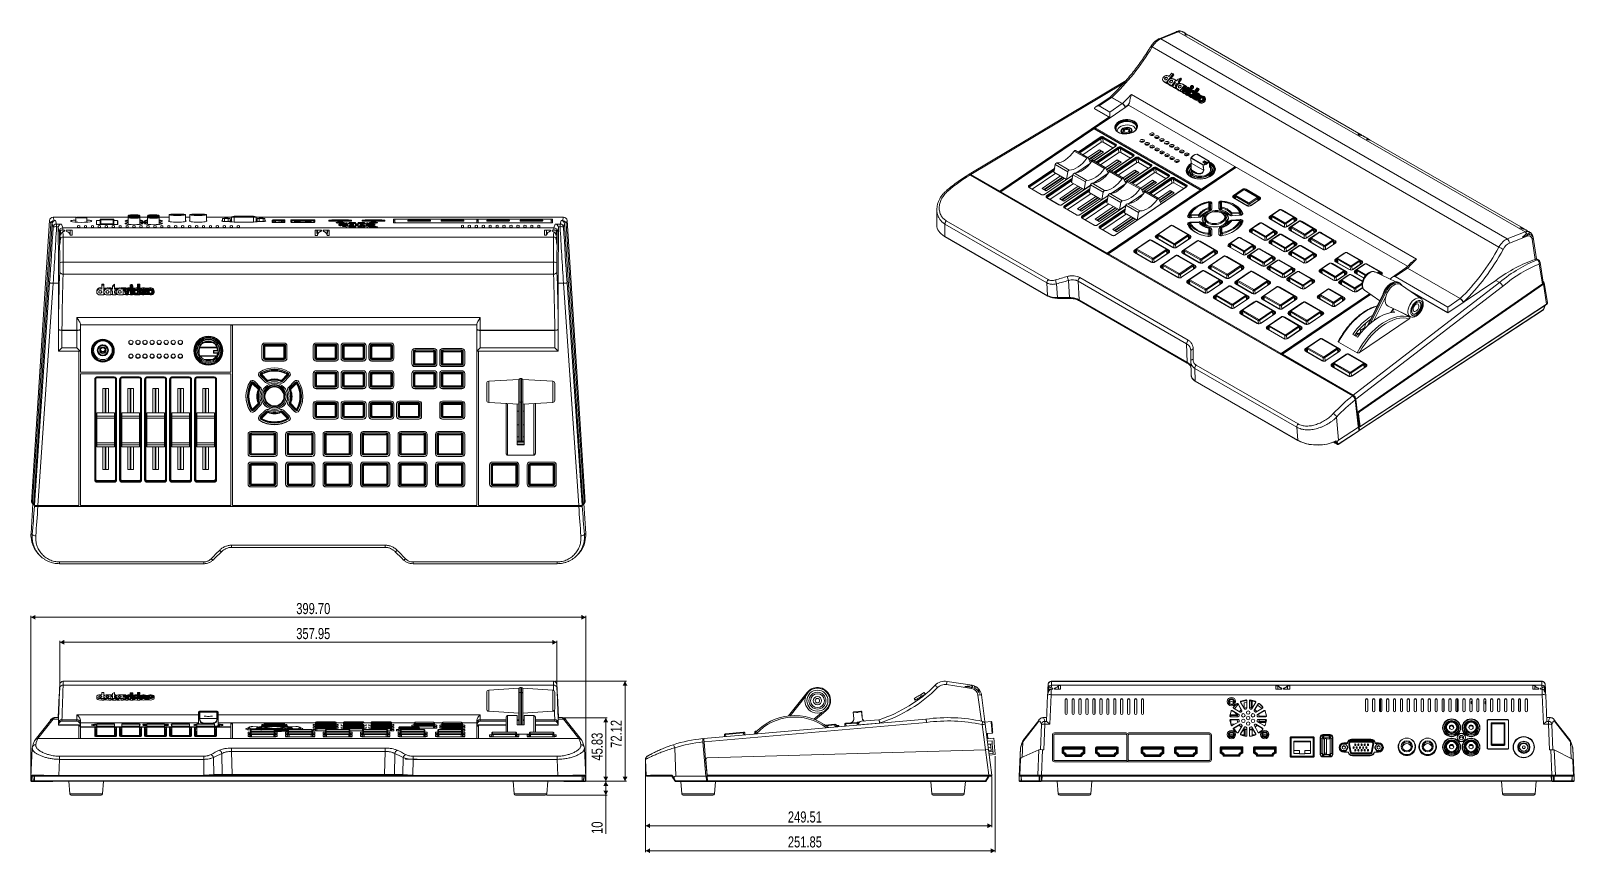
# Model space of a CAD drawing. Header units: millimetres. Extents: x 56 to 1167, y 133 to 726.
import ezdxf

# ---------------------------------------------------------------- set-up
doc = ezdxf.new("R2010")
doc.units = ezdxf.units.MM
doc.styles.add('SLDTEXTSTYLE0', font='TXT', dxfattribs={"width": 0.75})
doc.dimstyles.new('SLDDIMSTYLE0', dxfattribs={"dimtxt": 8, "dimasz": 3.302, "dimexe": 0, "dimexo": 0.0625, "dimgap": 2, "dimtad": 1, "dimrnd": 1e-09, "dimzin": 4, "dimdsep": 46, "dimtxsty": 'SLDTEXTSTYLE0', "dimsah": 1, "dimcen": 0.09, "dimadec": 0, "dimazin": 1, "dimtfac": 1, "dimtofl": 0, "dimtmove": 0, "dimatfit": 3, "dimfxl": 1, "dimfrac": 2, "dimtolj": 1, "dimtzin": 12, "dimarcsym": 0})
doc.dimstyles.new('SLDDIMSTYLE1', dxfattribs={"dimtxt": 8, "dimasz": 3.302, "dimexe": 0, "dimexo": 0.0625, "dimgap": 2, "dimtad": 1, "dimrnd": 1e-09, "dimzin": 12, "dimdsep": 46, "dimtxsty": 'SLDTEXTSTYLE0', "dimsah": 1, "dimcen": 0.09, "dimadec": 0, "dimazin": 3, "dimtfac": 1, "dimtofl": 0, "dimtmove": 0, "dimatfit": 3, "dimfxl": 1, "dimfrac": 2, "dimtolj": 1, "dimtzin": 12, "dimarcsym": 0})

msp = doc.modelspace()

# ---------------------------------------------------------------- blocks, each defined once
blk = doc.blocks.new('_D')
at = {"color": 7, "linetype": 'Continuous', "lineweight": 0}
for p, q in [((55.6, 188.7), (55.6, 304.3)), ((55.6, 303.3), (455.3, 303.3)), ((455.3, 188.7), (455.3, 304.3))]:
    blk.add_line(p, q, dxfattribs=at)
for points in [[(55.6, 303.3), (58.9, 301.6), (58.9, 305.1)], [(455.3, 303.3), (452, 305.1), (452, 301.6)]]:
    blk.add_solid(points, dxfattribs=at)
at = {"color": 7, "linetype": 'Continuous', "lineweight": 0, "insert": (246.7, 313.6), "char_height": 8, "attachment_point": 1, "style": 'SLDTEXTSTYLE0'}
blk.add_mtext('399.70', dxfattribs=at)
blk = doc.blocks.new('_D_1')
at = {"color": 7, "linetype": 'Continuous', "lineweight": 0}
for p, q in [((76.4, 255.8), (76.4, 286.3)), ((76.4, 285.3), (434.4, 285.3)), ((434.4, 255.8), (434.4, 286.3))]:
    blk.add_line(p, q, dxfattribs=at)
for points in [[(76.4, 285.3), (79.7, 283.6), (79.7, 287.1)], [(434.4, 285.3), (431.1, 287.1), (431.1, 283.6)]]:
    blk.add_solid(points, dxfattribs=at)
at = {"color": 7, "linetype": 'Continuous', "lineweight": 0, "insert": (246.7, 295.6), "char_height": 8, "attachment_point": 1, "style": 'SLDTEXTSTYLE0'}
blk.add_mtext('357.95', dxfattribs=at)
blk = doc.blocks.new('_D_2')
at = {"color": 7, "linetype": 'Continuous', "lineweight": 0}
for p, q in [((453.5, 185.2), (470.7, 185.2)), ((469.7, 175.2), (469.7, 185.2)), ((427.1, 175.2), (470.7, 175.2)), ((469.7, 175.2), (469.7, 147.3))]:
    blk.add_line(p, q, dxfattribs=at)
for points in [[(469.7, 185.2), (467.9, 181.9), (471.4, 181.9)], [(469.7, 175.2), (471.4, 178.5), (467.9, 178.5)]]:
    blk.add_solid(points, dxfattribs=at)
at = {"color": 7, "linetype": 'Continuous', "lineweight": 0, "insert": (459.4, 147.3), "char_height": 8, "attachment_point": 1, "rotation": 90, "style": 'SLDTEXTSTYLE0'}
blk.add_mtext('10', dxfattribs=at)
blk = doc.blocks.new('_D_3')
at = {"color": 7, "linetype": 'Continuous', "lineweight": 0}
for p, q in [((439.2, 231), (470.7, 231)), ((469.7, 185.2), (469.7, 231)), ((453.5, 185.2), (470.7, 185.2))]:
    blk.add_line(p, q, dxfattribs=at)
for points in [[(469.7, 231), (467.9, 227.7), (471.4, 227.7)], [(469.7, 185.2), (471.4, 188.5), (467.9, 188.5)]]:
    blk.add_solid(points, dxfattribs=at)
at = {"color": 7, "linetype": 'Continuous', "lineweight": 0, "insert": (459.4, 200.1), "char_height": 8, "attachment_point": 1, "rotation": 90, "style": 'SLDTEXTSTYLE0'}
blk.add_mtext('45.83', dxfattribs=at)
blk = doc.blocks.new('_D_4')
at = {"color": 7, "linetype": 'Continuous', "lineweight": 0}
for p, q in [((432.9, 257.3), (484.5, 257.3)), ((483.5, 185.2), (483.5, 257.3)), ((453.5, 185.2), (484.5, 185.2))]:
    blk.add_line(p, q, dxfattribs=at)
for points in [[(483.5, 257.3), (481.8, 254), (485.3, 254)], [(483.5, 185.2), (485.3, 188.5), (481.8, 188.5)]]:
    blk.add_solid(points, dxfattribs=at)
at = {"color": 7, "linetype": 'Continuous', "lineweight": 0, "insert": (473.2, 209.3), "char_height": 8, "attachment_point": 1, "rotation": 90, "style": 'SLDTEXTSTYLE0'}
blk.add_mtext('72.12', dxfattribs=at)
blk = doc.blocks.new('_D_5')
at = {"color": 7, "linetype": 'Continuous', "lineweight": 0}
for p, q in [((498.3, 200), (498.3, 152.2)), ((747.8, 188.6), (747.8, 152.2)), ((498.3, 153.2), (747.8, 153.2))]:
    blk.add_line(p, q, dxfattribs=at)
for points in [[(498.3, 153.2), (501.6, 151.4), (501.6, 154.9)], [(747.8, 153.2), (744.5, 154.9), (744.5, 151.4)]]:
    blk.add_solid(points, dxfattribs=at)
at = {"color": 7, "linetype": 'Continuous', "lineweight": 0, "insert": (600.8, 163.5), "char_height": 8, "attachment_point": 1, "style": 'SLDTEXTSTYLE0'}
blk.add_mtext('249.51', dxfattribs=at)
blk = doc.blocks.new('_D_6')
at = {"color": 7, "linetype": 'Continuous', "lineweight": 0}
for p, q in [((750.2, 203.4), (750.2, 134.2)), ((498.3, 200), (498.3, 134.2)), ((498.3, 135.2), (750.2, 135.2))]:
    blk.add_line(p, q, dxfattribs=at)
for points in [[(498.3, 135.2), (501.6, 133.4), (501.6, 136.9)], [(750.2, 135.2), (746.9, 136.9), (746.9, 133.4)]]:
    blk.add_solid(points, dxfattribs=at)
at = {"color": 7, "linetype": 'Continuous', "lineweight": 0, "insert": (600.8, 145.5), "char_height": 8, "attachment_point": 1, "style": 'SLDTEXTSTYLE0'}
blk.add_mtext('251.85', dxfattribs=at)

# ---------------------------------------------------------------- dimensions: what is measured, and where the dimension line sits
at = {"color": 7, "linetype": 'Continuous', "lineweight": 0}
for base, p1, p2, dimstyle, picture, middle in [((455.275, 303.304), (55.572, 187.691), (455.275, 187.691), 'SLDDIMSTYLE0', '_D', (262.967, 303.304)), ((434.4, 285.304), (76.448, 254.824), (434.4, 254.824), 'SLDDIMSTYLE1', '_D_1', (262.967, 285.304)), ((750.17209, 135.18838), (498.3171, 200.99397), (750.17209, 204.43896), 'SLDDIMSTYLE1', '_D_6', (617.01881, 135.18838)), ((747.823, 153.188), (498.317, 200.994), (747.823, 189.554), 'SLDDIMSTYLE1', '_D_5', (617.019, 153.188))]:
    dim = msp.add_linear_dim(base=base, p1=p1, p2=p2, dimstyle=dimstyle, dxfattribs=at)
    dim.commit()
    dim.dimension.update_dxf_attribs({"geometry": picture, "text_midpoint": middle, "dimtype": 160})
for base, p1, p2, picture, middle in [((483.546, 257.304), (452.51, 185.188), (431.894, 257.304), '_D_4', (483.546, 222.598)), ((469.681, 231.018), (452.51, 185.188), (438.212, 231.018), '_D_3', (469.681, 213.363)), ((469.681, 185.188), (426.115, 175.188), (452.51, 185.188), '_D_2', (469.681, 153.188))]:
    dim = msp.add_linear_dim(base=base, p1=p1, p2=p2, angle=90, dimstyle='SLDDIMSTYLE1', dxfattribs=at)
    dim.commit()
    dim.dimension.update_dxf_attribs({"geometry": picture, "text_midpoint": middle, "dimtype": 160})

# ---------------------------------------------------------------- linework, layer by layer
at = {"color": 7, "linetype": 'Continuous', "lineweight": 15}
for p, q in [((880.405, 725.084), (868.206, 720.09)), ((882.03, 725.111), (869.422, 719.95)), ((880.813, 725.251), (880.405, 725.084)), ((1131.876, 580.878), (882.03, 725.111)), ((884.772, 725.28), (884.142, 725.464)), ((886.77, 724.159), (885.889, 724.668)), ((887.709, 722.672), (886.612, 723.305)), ((887.168, 723.878), (889.438, 722.567)), ((887.386, 722.858), (887.317, 723.725)), ((1112.947, 569.999), (863.272, 714.133)), ((869.422, 719.95), (1119.001, 575.872)), ((1013.625, 650.927), (889.881, 722.363)), ((844.443, 690.007), (731.412, 622.394)), ((871.076, 689.771), (871.557, 689.144)), ((873.34, 688.318), (878.31, 694.714)), ((874.594, 689.644), (873.571, 688.329)), ((875.297, 692.813), (875.201, 692.938)), ((877.25, 695.326), (875.292, 692.806)), ((876.373, 691.933), (875.527, 690.845)), ((877.124, 691.5), (876.373, 691.933)), ((876.887, 691.636), (878.792, 694.087)), ((877.017, 686.195), (880.15, 690.227)), ((878.31, 694.714), (877.25, 695.326)), ((878.31, 694.714), (878.792, 694.087)), ((878.974, 690.69), (878.878, 690.815)), ((879.089, 690.839), (878.969, 690.684)), ((880.15, 690.227), (879.089, 690.839)), ((880.1, 690.031), (879.196, 688.868)), ((880.807, 689.623), (880.1, 690.031)), ((880.15, 690.227), (880.46, 689.823)), ((881.862, 690.979), (880.807, 689.623)), ((883.826, 691.53), (881.862, 690.979)), ((881.868, 689.01), (883.826, 691.53)), ((882.536, 688.624), (884.307, 690.903)), ((884.307, 690.903), (883.826, 691.53)), ((848.215, 679.941), (1053.595, 561.378)), ((872.4, 689.085), (872.279, 688.93)), ((872.279, 688.93), (873.34, 688.318)), ((872.76, 688.304), (872.279, 688.93)), ((872.76, 688.304), (873.821, 687.691)), ((873.821, 687.691), (873.34, 688.318)), ((873.571, 688.329), (874.756, 687.645)), ((873.942, 687.846), (873.571, 688.329)), ((873.821, 687.691), (873.942, 687.846)), ((873.942, 687.846), (875.126, 687.163)), ((874.753, 687.648), (875.234, 687.021)), ((876.077, 686.963), (875.956, 686.808)), ((876.437, 686.181), (875.956, 686.808)), ((875.956, 686.808), (877.017, 686.195)), ((876.437, 686.181), (877.498, 685.569)), ((877.498, 685.569), (877.017, 686.195)), ((879.256, 688.79), (877.248, 686.206)), ((877.618, 685.724), (877.248, 686.206)), ((877.248, 686.206), (877.989, 685.778)), ((877.498, 685.569), (877.618, 685.724)), ((877.618, 685.724), (878.263, 685.352)), ((878.053, 685.625), (878.534, 684.999)), ((878.096, 686.134), (879.903, 688.46)), ((878.629, 684.916), (878.148, 685.542)), ((878.148, 685.542), (879.562, 684.726)), ((878.629, 684.916), (880.044, 684.099)), ((879.903, 688.46), (879.196, 688.868)), ((879.196, 688.868), (879.307, 688.723)), ((879.307, 688.723), (879.86, 688.404)), ((879.562, 684.726), (880.466, 685.889)), ((880.044, 684.099), (879.562, 684.726)), ((880.964, 687.847), (879.759, 686.297)), ((880.466, 685.889), (879.759, 686.297)), ((880.577, 685.744), (879.794, 684.736)), ((879.794, 684.736), (880.978, 684.052)), ((880.164, 684.254), (879.794, 684.736)), ((879.913, 686.208), (881.075, 687.703)), ((880.044, 684.099), (880.164, 684.254)), ((880.164, 684.254), (881.349, 683.57)), ((880.466, 685.889), (880.577, 685.744)), ((881.671, 687.439), (880.964, 687.847)), ((881.075, 687.703), (880.964, 687.847)), ((880.976, 684.056), (881.457, 683.429)), ((881.075, 687.703), (881.782, 687.295)), ((881.671, 687.439), (882.575, 688.602)), ((881.782, 687.295), (881.671, 687.439)), ((882.596, 688.341), (881.782, 687.295)), ((882.575, 688.602), (881.868, 689.01)), ((882.299, 683.371), (882.179, 683.216)), ((882.179, 683.216), (883.239, 682.603)), ((882.66, 682.589), (882.179, 683.216)), ((882.918, 688.155), (882.575, 688.602)), ((883.347, 687.907), (882.596, 688.341)), ((882.66, 682.589), (883.721, 681.977)), ((883.239, 682.603), (886.372, 686.634)), ((883.721, 681.977), (883.239, 682.603)), ((886.273, 686.218), (883.424, 682.554)), ((883.424, 682.554), (883.795, 682.072)), ((883.424, 682.554), (884.566, 681.895)), ((883.721, 681.977), (883.795, 682.072)), ((883.795, 682.072), (884.838, 681.469)), ((886.443, 686.594), (884.547, 681.848)), ((884.547, 681.848), (885.608, 681.236)), ((884.547, 681.848), (885.029, 681.221)), ((885.029, 681.221), (886.089, 680.609)), ((885.196, 687.098), (885.1, 687.223)), ((886.634, 685.922), (885.103, 682.089)), ((885.103, 682.089), (885.655, 681.77)), ((885.312, 687.247), (885.191, 687.092)), ((886.745, 685.777), (885.24, 682.01)), ((886.372, 686.634), (885.312, 687.247)), ((885.608, 681.236), (889.979, 684.553)), ((886.089, 680.609), (885.608, 681.236)), ((885.655, 681.77), (889.185, 684.449)), ((885.658, 682.33), (887.007, 685.707)), ((885.703, 682.304), (885.658, 682.33)), ((885.658, 682.33), (885.769, 682.185)), ((888.812, 684.664), (885.703, 682.304)), ((885.703, 682.304), (885.814, 682.16)), ((885.814, 682.16), (885.769, 682.185)), ((888.923, 684.52), (885.814, 682.16)), ((889.795, 684.184), (885.822, 681.169)), ((885.822, 681.169), (886.193, 680.687)), ((885.822, 681.169), (886.947, 680.52)), ((886.089, 680.609), (886.193, 680.687)), ((886.193, 680.687), (887.207, 680.102)), ((886.289, 686.209), (886.273, 686.218)), ((886.43, 686.56), (886.372, 686.634)), ((887.562, 685.948), (886.443, 686.594)), ((886.569, 683.46), (887.562, 685.948)), ((888.859, 685.199), (886.569, 683.46)), ((887.007, 685.707), (886.634, 685.922)), ((886.634, 685.922), (886.745, 685.777)), ((886.981, 685.641), (886.745, 685.777)), ((887.546, 685.483), (886.811, 683.644)), ((890.049, 684.512), (886.916, 680.481)), ((886.916, 680.481), (887.977, 679.868)), ((886.916, 680.481), (887.397, 679.854)), ((887.397, 679.854), (888.458, 679.242)), ((888.505, 684.93), (887.546, 685.483)), ((888.043, 685.321), (887.562, 685.948)), ((890.102, 683.92), (887.571, 680.664)), ((887.571, 680.664), (887.925, 680.46)), ((890.213, 683.775), (887.725, 680.575)), ((887.925, 680.46), (890.455, 683.716)), ((887.977, 679.868), (891.11, 683.899)), ((888.458, 679.242), (887.977, 679.868)), ((888.003, 685.22), (888.043, 685.321)), ((889.231, 681.194), (888.208, 679.879)), ((888.208, 679.879), (889.393, 679.195)), ((888.208, 679.879), (888.579, 679.397)), ((888.458, 679.242), (888.579, 679.397)), ((888.579, 679.397), (889.763, 678.713)), ((889.185, 684.449), (888.812, 684.664)), ((888.812, 684.664), (888.923, 684.52)), ((889.979, 684.553), (888.859, 685.199)), ((889.125, 684.403), (888.923, 684.52)), ((889.39, 679.198), (889.872, 678.572)), ((890.03, 684.486), (889.979, 684.553)), ((890.049, 684.512), (891.11, 683.899)), ((890.455, 683.716), (890.102, 683.92)), ((890.102, 683.92), (890.213, 683.775)), ((891.01, 683.483), (890.165, 682.395)), ((890.184, 679.807), (890.295, 679.663)), ((890.748, 685.123), (890.204, 684.423)), ((890.412, 683.66), (890.213, 683.775)), ((890.714, 678.513), (890.593, 678.358)), ((891.074, 677.731), (890.593, 678.358)), ((890.593, 678.358), (891.654, 677.746)), ((890.841, 684.953), (890.952, 684.809)), ((891.761, 683.05), (891.01, 683.483)), ((891.11, 683.899), (891.221, 683.755)), ((891.221, 683.755), (891.877, 684.599)), ((891.628, 679.03), (891.248, 678.541)), ((891.248, 678.541), (891.602, 678.337)), ((891.739, 678.885), (891.402, 678.452)), ((891.524, 683.187), (892.247, 684.117)), ((891.602, 678.337), (895.97, 683.958)), ((891.628, 679.03), (891.739, 678.885)), ((891.654, 677.746), (896.625, 684.141)), ((892.247, 684.117), (891.877, 684.599)), ((891.885, 677.756), (892.908, 679.072)), ((892.908, 685.544), (892.427, 686.171)), ((892.833, 681.611), (892.722, 681.756)), ((895.616, 684.162), (893.399, 681.309)), ((893.399, 681.309), (893.51, 681.164)), ((895.727, 684.017), (893.51, 681.164)), ((893.611, 682.24), (893.515, 682.365)), ((895.564, 684.753), (893.606, 682.234)), ((893.653, 678.507), (896.935, 678.352)), ((893.887, 678.8), (893.776, 678.945)), ((893.776, 678.945), (896.607, 678.811)), ((893.841, 680.273), (894.687, 681.361)), ((896.718, 678.666), (893.887, 678.8)), ((896.036, 679.281), (894.594, 679.349)), ((895.438, 680.927), (894.687, 681.361)), ((895.201, 681.064), (897.106, 683.514)), ((896.625, 684.141), (895.564, 684.753)), ((895.97, 683.958), (895.616, 684.162)), ((895.616, 684.162), (895.727, 684.017)), ((895.927, 683.902), (895.727, 684.017)), ((896.51, 679.489), (896.399, 679.633)), ((896.607, 678.811), (896.718, 678.666)), ((897.106, 683.514), (896.625, 684.141)), ((897.644, 679.654), (897.192, 680.242)), ((899.045, 678.845), (897.518, 679.727)), ((901.279, 677.534), (900.798, 678.161)), ((821.668, 669.56), (821.671, 669.639)), ((821.668, 669.56), (832.876, 663.09)), ((832.869, 663.264), (821.676, 669.726)), ((832.824, 677.919), (822.508, 670.921)), ((834.003, 677.747), (825.051, 671.674)), ((825.051, 671.674), (832.722, 667.246)), ((832.722, 667.246), (841.674, 673.319)), ((832.722, 667.246), (832.722, 667.246)), ((832.899, 677.997), (832.792, 677.897)), ((843.823, 670.516), (832.876, 663.09)), ((834.064, 677.8), (834.005, 677.746)), ((834.005, 677.746), (841.674, 673.319)), ((834.064, 677.8), (841.732, 673.373)), ((841.674, 673.319), (841.732, 673.373)), ((841.674, 673.319), (841.674, 673.319)), ((846.183, 672.117), (843.823, 670.516)), ((844.042, 670.723), (843.823, 670.516)), ((846.183, 672.117), (1047.108, 556.125)), ((891.074, 677.731), (892.135, 677.119)), ((892.135, 677.119), (891.654, 677.746)), ((892.256, 677.274), (891.885, 677.756)), ((893.07, 677.072), (891.885, 677.756)), ((892.135, 677.119), (892.256, 677.274)), ((892.256, 677.274), (893.44, 676.59)), ((893.067, 677.076), (893.548, 676.449)), ((893.861, 677.685), (893.972, 677.54)), ((897.124, 677.9), (894.224, 678.037)), ((894.224, 678.037), (894.294, 677.945)), ((895.462, 677.839), (894.348, 677.892)), ((894.502, 676.246), (894.872, 675.764)), ((896.676, 674.99), (894.502, 676.246)), ((897.046, 674.508), (894.872, 675.764)), ((895.422, 677.379), (895.661, 677.041)), ((895.634, 677.945), (896.321, 676.972)), ((895.634, 677.945), (895.745, 677.801)), ((897.002, 677.766), (895.725, 677.826)), ((895.745, 677.801), (896.432, 676.828)), ((896.432, 676.828), (896.321, 676.972)), ((896.674, 674.994), (897.155, 674.367)), ((897.467, 675.603), (897.578, 675.458)), ((900.116, 677.407), (900.005, 677.552)), ((832.003, 663.549), (753.422, 610.247)), ((832.052, 662.927), (753.471, 609.624)), ((822.138, 655.793), (832.851, 663.06)), ((832.851, 663.06), (832.003, 663.549)), ((832.052, 662.927), (832.003, 663.549)), ((832.378, 662.739), (832.052, 662.927)), ((754.27, 609.757), (821.293, 655.219)), ((825.947, 648.287), (810.727, 637.963)), ((826.301, 648.052), (811.105, 637.744)), ((826.498, 645.463), (813.273, 636.493)), ((821.293, 655.219), (897.851, 611.023)), ((898.697, 611.597), (822.138, 655.793)), ((822.188, 655.171), (822.138, 655.793)), ((898.746, 610.974), (822.188, 655.171)), ((825.947, 648.287), (825.898, 648.909)), ((826.498, 645.463), (826.301, 648.052)), ((836.431, 643.087), (827.712, 648.121)), ((827.712, 648.121), (827.909, 645.533)), ((834.972, 641.455), (827.909, 645.533)), ((836.783, 643.951), (828.014, 649.013)), ((828.064, 648.391), (828.014, 649.013)), ((836.833, 643.329), (828.064, 648.391)), ((828.143, 649.264), (836.912, 644.202)), ((841.096, 653.063), (841.284, 653.19)), ((841.241, 653.729), (841.36, 652.23)), ((843.493, 652.756), (843.619, 652.691)), ((848.332, 652.861), (848.219, 654.282)), ((848.295, 653.326), (848.529, 653.191)), ((856.317, 646.026), (856.358, 645.509)), ((863.005, 650.238), (862.961, 650.784)), ((1012.505, 650.599), (1011.414, 651.229)), ((1014.023, 650.646), (1015.509, 649.788)), ((1014.045, 650.368), (1014.023, 650.646)), ((1017.585, 648.641), (1016.704, 649.15)), ((1018.485, 647.147), (1017.394, 647.777)), ((1017.983, 648.36), (1020.253, 647.05)), ((1018.203, 647.309), (1018.132, 648.206)), ((1130.297, 583.574), (1020.696, 646.845)), ((816.065, 633.903), (807.014, 639.128)), ((816.983, 634.351), (807.932, 639.576)), ((825.168, 640.133), (816.8, 634.457)), ((818.809, 630.526), (817.135, 634.177)), ((826.459, 639.317), (817.549, 633.274)), ((817.693, 632.961), (826.502, 638.937)), ((817.704, 632.935), (826.812, 639.113)), ((818.237, 631.774), (828.081, 638.452)), ((836.816, 642.706), (821.043, 632.007)), ((838.675, 640.939), (823.455, 630.615)), ((823.833, 630.397), (839.029, 640.704)), ((828.081, 638.452), (825.168, 640.133)), ((825.175, 640.058), (825.168, 640.133)), ((825.425, 638.206), (825.453, 638.191)), ((839.226, 638.116), (826.001, 629.145)), ((849.544, 635.359), (833.771, 624.659)), ((851.403, 633.591), (836.183, 623.267)), ((836.833, 643.329), (836.783, 643.951)), ((838.675, 640.939), (838.626, 641.561)), ((839.226, 638.116), (839.029, 640.704)), ((840.439, 640.773), (849.159, 635.74)), ((840.439, 640.773), (840.637, 638.185)), ((847.7, 634.108), (840.637, 638.185)), ((849.511, 636.603), (840.742, 641.666)), ((840.792, 641.043), (840.742, 641.666)), ((849.561, 635.981), (840.792, 641.043)), ((840.871, 641.917), (849.64, 636.854)), ((849.561, 635.981), (849.511, 636.603)), ((851.403, 633.591), (851.354, 634.214)), ((862.239, 629.256), (853.47, 634.318)), ((853.519, 633.696), (853.47, 634.318)), ((862.288, 628.633), (853.519, 633.696)), ((853.599, 634.569), (862.368, 629.507)), ((860.263, 643.934), (860.295, 643.534)), ((874.618, 635.641), (874.65, 635.234)), ((874.631, 635.64), (874.663, 635.239)), ((891.065, 634.085), (891.343, 630.572)), ((891.189, 634.185), (891.069, 634.074)), ((899.823, 628.971), (891.124, 633.992)), ((891.124, 633.992), (891.402, 630.492)), ((899.94, 629.133), (891.189, 634.185)), ((891.349, 634.261), (899.972, 629.283)), ((893.288, 636.176), (893.207, 636.13)), ((903.941, 631.975), (895.318, 636.954)), ((895.357, 637.012), (904.108, 631.961)), ((895.357, 637.012), (895.393, 637.007)), ((895.492, 636.955), (904.19, 631.933)), ((792.786, 625.793), (774.735, 613.549)), ((792.692, 625.254), (775.138, 613.347)), ((793.699, 623.215), (776.741, 611.712)), ((793.431, 629.463), (792.459, 623.931)), ((801.469, 618.73), (792.459, 623.931)), ((802.482, 624.238), (793.431, 629.463)), ((794.433, 630.594), (803.484, 625.369)), ((802.482, 624.238), (801.521, 618.765)), ((807.161, 623.246), (816.212, 618.021)), ((818.75, 630.452), (808.251, 623.33)), ((828.793, 626.555), (819.742, 631.78)), ((829.711, 627.004), (820.66, 632.229)), ((831.478, 623.104), (820.979, 615.982)), ((837.898, 632.785), (829.529, 627.108)), ((831.537, 623.178), (829.863, 626.829)), ((839.187, 631.969), (830.277, 625.926)), ((830.42, 625.613), (839.23, 631.589)), ((830.432, 625.587), (839.54, 631.765)), ((830.965, 624.426), (840.81, 631.104)), ((831.677, 565.071), (923.566, 627.4)), ((841.521, 619.207), (832.47, 624.432)), ((842.439, 619.656), (833.388, 624.881)), ((851.757, 633.356), (836.561, 623.049)), ((840.81, 631.104), (837.898, 632.785)), ((837.904, 632.71), (837.898, 632.785)), ((838.153, 630.859), (838.18, 630.843)), ((851.954, 630.768), (838.729, 621.797)), ((850.627, 625.436), (842.258, 619.76)), ((851.915, 624.622), (843.005, 618.578)), ((843.148, 618.266), (851.958, 624.241)), ((843.16, 618.24), (852.268, 624.418)), ((843.693, 617.077), (853.539, 623.755)), ((862.272, 628.011), (846.499, 617.312)), ((864.131, 626.244), (848.911, 615.92)), ((849.289, 615.701), (864.485, 626.009)), ((853.539, 623.755), (850.627, 625.436)), ((850.633, 625.362), (850.627, 625.436)), ((850.881, 623.511), (850.908, 623.495)), ((864.682, 623.42), (851.457, 614.45)), ((851.954, 630.768), (851.757, 633.356)), ((861.887, 628.392), (853.167, 633.426)), ((853.167, 633.426), (853.365, 630.838)), ((860.428, 626.76), (853.365, 630.838)), ((862.288, 628.633), (862.239, 629.256)), ((864.131, 626.244), (864.082, 626.866)), ((864.682, 623.42), (864.485, 626.009)), ((865.895, 626.078), (874.615, 621.044)), ((865.895, 626.078), (866.093, 623.49)), ((873.156, 619.412), (866.093, 623.49)), ((874.967, 621.908), (866.198, 626.97)), ((866.247, 626.348), (866.198, 626.97)), ((875.016, 621.286), (866.247, 626.348)), ((866.327, 627.221), (875.096, 622.159)), ((890.049, 624.533), (890.126, 623.56)), ((891.14, 626.587), (891.283, 624.787)), ((891.402, 630.492), (900.1, 625.47)), ((895.947, 622.988), (891.698, 625.441)), ((922.717, 627.89), (898.697, 611.597)), ((922.766, 627.268), (898.746, 610.974)), ((899.663, 631.113), (901.001, 632.021)), ((901.678, 629.95), (899.663, 631.113)), ((900.1, 625.47), (899.823, 628.971)), ((901.915, 629.896), (899.883, 631.068)), ((899.94, 629.133), (899.918, 628.966)), ((900.031, 628.952), (900.309, 625.451)), ((901.032, 631.455), (900.196, 630.888)), ((901.001, 632.021), (903.016, 630.858)), ((903.107, 630.48), (901.014, 631.688)), ((901.032, 631.455), (901.014, 631.688)), ((903.125, 630.247), (901.032, 631.455)), ((902.069, 629.53), (902.05, 629.763)), ((903.107, 630.48), (903.125, 630.247)), ((904.108, 631.961), (904.242, 631.899)), ((904.514, 628.304), (904.237, 631.805)), ((904.526, 628.353), (904.248, 631.866)), ((905.545, 629.748), (904.37, 630.323)), ((904.406, 629.86), (905.147, 629.478)), ((904.464, 629.131), (904.742, 628.711)), ((904.541, 628.817), (904.481, 628.92)), ((905.239, 625.893), (905.097, 627.693)), ((906.575, 624.863), (906.498, 625.836)), ((923.566, 627.4), (922.717, 627.89)), ((922.766, 627.268), (922.717, 627.89)), ((923.093, 627.08), (922.766, 627.268)), ((1007.501, 462.856), (732.029, 621.883)), ((732.633, 622.248), (753.422, 610.247)), ((753.471, 609.624), (733.225, 621.312)), ((783.306, 607.84), (774.537, 612.903)), ((783.418, 607.858), (774.649, 612.92)), ((774.735, 613.549), (774.686, 614.171)), ((797.226, 621.179), (783.876, 612.124)), ((783.876, 612.124), (786.789, 610.443)), ((798.573, 620.402), (785.223, 611.347)), ((785.55, 611.158), (798.899, 620.213)), ((785.577, 611.142), (798.927, 620.198)), ((806.118, 621.883), (785.605, 607.969)), ((786.789, 610.443), (800.138, 619.498)), ((805.514, 618.445), (787.463, 606.201)), ((787.866, 605.999), (805.42, 617.906)), ((806.427, 615.868), (789.469, 604.365)), ((809.955, 613.831), (796.606, 604.776)), ((811.301, 613.054), (797.951, 603.999)), ((798.278, 603.81), (811.627, 612.866)), ((798.305, 603.795), (811.654, 612.85)), ((818.846, 614.535), (798.333, 600.621)), ((799.518, 603.094), (812.867, 612.15)), ((806.159, 622.115), (805.187, 616.583)), ((814.197, 611.382), (805.187, 616.583)), ((815.21, 616.89), (806.159, 622.115)), ((815.21, 616.89), (814.249, 611.417)), ((818.887, 614.767), (817.915, 609.236)), ((827.938, 609.542), (818.887, 614.767)), ((819.889, 615.899), (828.94, 610.674)), ((844.206, 615.757), (833.707, 608.635)), ((887.728, 613.316), (836.516, 578.578)), ((887.828, 613.306), (836.616, 578.568)), ((844.265, 615.831), (842.591, 619.482)), ((854.249, 611.86), (845.198, 617.085)), ((855.166, 612.308), (846.116, 617.533)), ((863.356, 618.088), (854.987, 612.412)), ((856.993, 608.483), (855.319, 612.134)), ((864.643, 617.274), (855.733, 611.231)), ((855.876, 610.918), (864.686, 616.893)), ((855.888, 610.892), (864.996, 617.07)), ((856.422, 609.728), (866.268, 616.407)), ((875, 620.663), (859.227, 609.964)), ((876.859, 618.896), (861.639, 608.572)), ((862.017, 608.353), (877.213, 618.661)), ((866.268, 616.407), (863.356, 618.088)), ((863.362, 618.013), (863.356, 618.088)), ((863.609, 616.163), (863.636, 616.148)), ((877.41, 616.073), (864.185, 607.102)), ((875.016, 621.286), (874.967, 621.908)), ((876.859, 618.896), (876.81, 619.518)), ((877.41, 616.073), (877.213, 618.661)), ((878.623, 618.73), (887.343, 613.697)), ((878.623, 618.73), (878.821, 616.142)), ((885.884, 612.065), (878.821, 616.142)), ((887.695, 614.56), (878.926, 619.623)), ((878.975, 619), (878.926, 619.623)), ((887.744, 613.938), (878.975, 619)), ((879.055, 619.874), (887.824, 614.811)), ((887.744, 613.938), (887.695, 614.56)), ((898.746, 610.974), (898.697, 611.597)), ((928.001, 611.533), (921.661, 607.233)), ((928.063, 610.755), (928.001, 611.533)), ((940.724, 605.957), (930.824, 611.672)), ((930.886, 610.894), (930.824, 611.672)), ((753.471, 609.624), (753.422, 610.247)), ((754.27, 609.757), (830.829, 565.561)), ((754.32, 609.135), (754.27, 609.757)), ((830.878, 564.938), (754.32, 609.135)), ((796.034, 600.493), (787.265, 605.555)), ((796.146, 600.51), (787.377, 605.572)), ((787.463, 606.201), (787.414, 606.823)), ((796.606, 604.776), (799.518, 603.094)), ((818.242, 611.098), (800.191, 598.853)), ((818.148, 610.559), (800.594, 598.652)), ((819.155, 608.52), (802.197, 597.017)), ((822.684, 606.483), (809.335, 597.427)), ((824.029, 605.706), (810.679, 596.651)), ((811.006, 596.463), (824.355, 605.518)), ((811.033, 596.447), (824.382, 605.502)), ((831.574, 607.188), (811.06, 593.273)), ((812.247, 595.746), (825.597, 604.801)), ((830.97, 603.75), (812.919, 591.506)), ((813.322, 591.304), (830.876, 603.211)), ((831.883, 601.172), (814.925, 589.669)), ((826.925, 604.034), (817.915, 609.236)), ((827.938, 609.542), (826.977, 604.069)), ((831.615, 607.42), (830.643, 601.888)), ((839.653, 596.687), (830.643, 601.888)), ((897.851, 611.023), (830.829, 565.561)), ((897.901, 610.401), (830.878, 564.938)), ((840.666, 602.195), (831.615, 607.42)), ((832.617, 608.551), (841.668, 603.326)), ((840.666, 602.195), (839.705, 596.722)), ((845.345, 601.203), (854.396, 595.978)), ((856.934, 608.409), (846.435, 601.287)), ((866.977, 604.512), (857.926, 609.737)), ((867.894, 604.961), (858.843, 610.186)), ((876.085, 610.74), (867.716, 605.063)), ((869.733, 601.109), (868.047, 604.786)), ((877.37, 609.926), (868.461, 603.883)), ((868.604, 603.57), (877.414, 609.546)), ((868.616, 603.544), (877.724, 609.722)), ((869.15, 602.379), (878.997, 609.059)), ((878.997, 609.059), (876.085, 610.74)), ((876.091, 610.665), (876.085, 610.74)), ((876.337, 608.816), (876.364, 608.8)), ((897.901, 610.401), (897.851, 611.023)), ((903.93, 598.486), (903.92, 601.801)), ((904.963, 596.41), (904.447, 601.477)), ((904.449, 601.444), (904.459, 598.129)), ((905.136, 600.709), (905.148, 596.773)), ((906.136, 597.602), (906.124, 601.538)), ((911.115, 601.784), (911.127, 597.848)), ((911.177, 601.006), (911.115, 601.784)), ((911.177, 601.006), (911.187, 597.548)), ((912.239, 597.122), (912.227, 601.058)), ((912.341, 600.282), (912.227, 601.058)), ((912.351, 596.848), (912.341, 600.282)), ((912.73, 601.869), (912.74, 598.553)), ((913.199, 602.259), (913.209, 598.944)), ((921.723, 606.455), (921.661, 607.233)), ((921.667, 605.461), (931.566, 599.746)), ((928.063, 610.755), (921.723, 606.455)), ((922.467, 606.025), (922.926, 606.337)), ((922.566, 605.225), (922.467, 606.025)), ((932.352, 599.481), (922.47, 605.186)), ((922.495, 605.171), (922.566, 605.225)), ((922.566, 605.225), (922.974, 605.502)), ((922.984, 605.325), (922.636, 605.09)), ((922.901, 606.787), (922.9, 606.798)), ((922.901, 606.787), (923.009, 604.874)), ((932.343, 601.133), (923.15, 606.44)), ((928.857, 611.22), (923.221, 607.397)), ((923.221, 607.397), (923.226, 607.4)), ((929.106, 611.195), (923.471, 607.373)), ((923.472, 607.061), (932.664, 601.754)), ((928.861, 611.223), (928.857, 611.22)), ((938.795, 605.913), (929.603, 611.22)), ((929.872, 611.269), (929.883, 611.264)), ((939.076, 605.957), (929.883, 611.264)), ((940.785, 605.18), (930.886, 610.894)), ((933.161, 601.779), (938.796, 605.601)), ((939.18, 605.015), (933.544, 601.193)), ((940.046, 603.837), (933.8, 599.6)), ((934.389, 599.885), (940.729, 604.185)), ((939.065, 605.963), (939.076, 605.957)), ((939.618, 603.547), (939.426, 605.437)), ((939.426, 605.437), (939.427, 605.423)), ((939.469, 605.008), (940.044, 604.677)), ((939.555, 604.17), (940.069, 603.873)), ((939.969, 603.785), (939.571, 604.015)), ((939.69, 603.596), (939.608, 603.643)), ((940.069, 603.873), (940.044, 604.677)), ((940.069, 603.873), (940.084, 603.864)), ((940.785, 605.18), (940.724, 605.957)), ((88.266, 591.436), (71.562, 591.436)), ((71.562, 591.436), (71.562, 591.432)), ((71.562, 591.432), (72.317, 589.015)), ((87.877, 591.287), (87.877, 587.905)), ((125.677, 591.436), (95.388, 591.436)), ((95.777, 587.905), (95.777, 591.287)), ((105.424, 586.728), (105.424, 589.689)), ((114.924, 590.189), (105.924, 590.189)), ((114.924, 589.624), (105.924, 589.624)), ((105.924, 589.624), (105.924, 586.663)), ((114.924, 586.663), (114.924, 589.624)), ((115.424, 589.689), (115.424, 586.728)), ((125.677, 592.379), (125.677, 591.158)), ((125.677, 591.158), (125.677, 586.288)), ((133.977, 591.158), (133.977, 592.379)), ((139.677, 591.436), (133.977, 591.436)), ((133.977, 586.288), (133.977, 591.158)), ((139.677, 592.379), (139.677, 591.158)), ((139.677, 591.158), (139.677, 586.288)), ((147.977, 591.158), (147.977, 592.379)), ((155.127, 591.436), (147.977, 591.436)), ((147.977, 586.288), (147.977, 591.158)), ((155.127, 593.262), (155.127, 588.472)), ((167.027, 588.472), (167.027, 593.262)), ((170.127, 591.436), (167.027, 591.436)), ((170.127, 593.262), (170.127, 588.472)), ((182.027, 588.472), (182.027, 593.262)), ((199.959, 591.436), (182.027, 591.436)), ((195.044, 590.865), (193.669, 590.657)), ((193.669, 590.657), (195.044, 590.45)), ((193.669, 590.657), (193.669, 588.375)), ((197.794, 590.865), (195.044, 590.865)), ((195.044, 590.45), (195.044, 588.214)), ((195.044, 590.45), (197.794, 590.45)), ((199.169, 590.657), (197.794, 590.865)), ((197.794, 590.45), (199.169, 590.657)), ((197.794, 590.45), (197.794, 588.356)), ((199.169, 590.657), (199.169, 588.232)), ((199.471, 589.255), (199.471, 589.04)), ((199.959, 591.622), (199.959, 588.115)), ((200.923, 592.114), (199.989, 591.652)), ((201.416, 592.106), (200.481, 591.644)), ((201.959, 591.491), (215.879, 591.491)), ((201.959, 591.447), (215.879, 591.447)), ((214.944, 592.258), (202.893, 592.258)), ((214.944, 592.214), (202.893, 592.214)), ((203.739, 591.826), (203.739, 591.491)), ((204.439, 591.491), (204.439, 591.826)), ((204.884, 591.654), (204.884, 591.491)), ((205.584, 591.491), (205.584, 591.654)), ((206.029, 591.826), (206.029, 591.491)), ((206.729, 591.491), (206.729, 591.826)), ((207.174, 591.654), (207.174, 591.491)), ((207.874, 591.491), (207.874, 591.654)), ((208.319, 591.826), (208.319, 591.491)), ((209.019, 591.491), (209.019, 591.826)), ((209.464, 591.654), (209.464, 591.491)), ((210.164, 591.491), (210.164, 591.654)), ((210.609, 591.826), (210.609, 591.491)), ((211.309, 591.491), (211.309, 591.826)), ((211.754, 591.654), (211.754, 591.491)), ((212.454, 591.491), (212.454, 591.654)), ((212.899, 591.826), (212.899, 591.491)), ((213.599, 591.491), (213.599, 591.826)), ((214.044, 591.654), (214.044, 591.491)), ((214.744, 591.491), (214.744, 591.654)), ((217.356, 591.644), (216.421, 592.106)), ((217.848, 591.652), (216.914, 592.114)), ((217.879, 588.115), (217.879, 591.622)), ((439.285, 591.436), (217.879, 591.436)), ((218.366, 589.04), (218.366, 589.255)), ((220.044, 590.865), (218.669, 590.657)), ((218.669, 590.657), (220.044, 590.45)), ((218.669, 590.657), (218.669, 588.232)), ((222.794, 590.865), (220.044, 590.865)), ((220.044, 590.45), (222.794, 590.45)), ((220.044, 590.45), (220.044, 588.356)), ((224.169, 590.657), (222.794, 590.865)), ((222.794, 590.45), (224.169, 590.657)), ((222.794, 590.45), (222.794, 588.391)), ((224.169, 590.657), (224.169, 588.532)), ((229.424, 587.812), (229.424, 589.464)), ((229.624, 589.266), (229.624, 587.705)), ((231.199, 589.696), (236.648, 589.696)), ((231.199, 589.696), (231.199, 589.481)), ((236.648, 589.481), (231.199, 589.481)), ((236.648, 589.696), (236.648, 589.481)), ((238.224, 587.705), (238.224, 589.266)), ((238.424, 589.464), (238.424, 587.812)), ((242.834, 587.851), (242.834, 589.66)), ((243.034, 589.462), (243.034, 587.809)), ((243.234, 589.713), (259.614, 589.713)), ((243.234, 589.497), (243.234, 589.713)), ((259.614, 589.497), (243.234, 589.497)), ((259.614, 589.497), (259.614, 589.713)), ((259.814, 587.808), (259.814, 589.462)), ((260.014, 589.66), (260.014, 587.851)), ((270.174, 588.818), (270.174, 589.274)), ((270.529, 589.354), (271.764, 589.445)), ((271.862, 589.231), (270.628, 589.14)), ((271.885, 589.461), (272.348, 589.582)), ((272.527, 589.376), (272.063, 589.255)), ((272.974, 589.632), (283.774, 589.632)), ((272.974, 589.632), (272.974, 589.417)), ((283.774, 589.417), (272.974, 589.417)), ((283.774, 589.632), (283.774, 589.417)), ((284.684, 589.255), (284.22, 589.376)), ((284.399, 589.582), (284.862, 589.461)), ((286.119, 589.14), (284.885, 589.231)), ((284.983, 589.445), (286.218, 589.354)), ((286.574, 589.274), (286.574, 588.818)), ((294.174, 588.818), (294.174, 589.274)), ((294.529, 589.354), (295.764, 589.445)), ((295.862, 589.231), (294.628, 589.14)), ((295.885, 589.461), (296.348, 589.582)), ((296.527, 589.376), (296.063, 589.255)), ((296.974, 589.632), (307.774, 589.632)), ((296.974, 589.417), (296.974, 589.632)), ((307.774, 589.417), (296.974, 589.417)), ((307.774, 589.417), (307.774, 589.632)), ((308.684, 589.255), (308.22, 589.376)), ((308.399, 589.582), (308.862, 589.461)), ((310.119, 589.14), (308.885, 589.231)), ((308.983, 589.445), (310.218, 589.354)), ((310.574, 589.274), (310.574, 588.818)), ((316.774, 587.612), (316.774, 589.963)), ((317.774, 589.958), (317.774, 589.963)), ((317.774, 589.958), (317.774, 587.61)), ((318.274, 590.159), (376.274, 590.159)), ((318.274, 590.029), (376.274, 590.029)), ((376.274, 590.023), (318.274, 590.023)), ((326.985, 588.844), (326.985, 589.299)), ((327.341, 589.379), (328.576, 589.47)), ((328.674, 589.249), (327.44, 589.158)), ((328.696, 589.486), (329.159, 589.606)), ((329.338, 589.397), (328.875, 589.276)), ((329.843, 588.843), (329.843, 589.433)), ((340.643, 589.433), (329.843, 589.433)), ((329.854, 589.657), (340.654, 589.657)), ((340.643, 588.848), (340.643, 589.433)), ((341.495, 589.276), (341.032, 589.397)), ((341.212, 589.606), (341.674, 589.486)), ((342.931, 589.158), (341.697, 589.249)), ((341.795, 589.47), (343.029, 589.379)), ((343.385, 589.299), (343.385, 588.844)), ((350.985, 588.844), (350.985, 589.299)), ((351.341, 589.379), (352.576, 589.47)), ((352.674, 589.249), (351.44, 589.158)), ((352.696, 589.486), (353.159, 589.606)), ((353.338, 589.397), (352.875, 589.276)), ((353.843, 588.843), (353.843, 589.433)), ((364.643, 589.433), (353.843, 589.433)), ((353.854, 589.657), (364.654, 589.657)), ((364.643, 588.848), (364.643, 589.433)), ((365.495, 589.276), (365.032, 589.397)), ((365.212, 589.606), (365.674, 589.486)), ((366.931, 589.158), (365.697, 589.249)), ((365.795, 589.47), (367.029, 589.379)), ((367.385, 589.299), (367.385, 588.844)), ((376.774, 589.963), (376.774, 589.958)), ((376.774, 587.61), (376.774, 589.958)), ((377.274, 588.937), (377.274, 590.11)), ((377.774, 587.612), (377.774, 589.963)), ((378.274, 590.159), (429.897, 590.159)), ((378.274, 590.029), (429.897, 590.029)), ((383.885, 588.844), (383.885, 589.3)), ((384.241, 589.379), (385.476, 589.47)), ((385.574, 589.257), (384.34, 589.166)), ((385.596, 589.487), (386.06, 589.607)), ((386.238, 589.401), (385.775, 589.281)), ((386.685, 589.658), (397.485, 589.658)), ((386.685, 589.658), (386.685, 589.442)), ((397.485, 589.442), (386.685, 589.442)), ((397.485, 589.658), (397.485, 589.442)), ((398.395, 589.281), (397.932, 589.401)), ((398.111, 589.607), (398.574, 589.487)), ((399.831, 589.166), (398.597, 589.257)), ((398.695, 589.47), (399.929, 589.379)), ((400.285, 589.3), (400.285, 588.844)), ((407.885, 588.844), (407.885, 589.3)), ((408.241, 589.379), (409.476, 589.47)), ((409.574, 589.257), (408.34, 589.166)), ((409.596, 589.487), (410.06, 589.607)), ((410.238, 589.401), (409.775, 589.281)), ((410.685, 589.658), (421.485, 589.658)), ((410.685, 589.658), (410.685, 589.442)), ((421.485, 589.442), (410.685, 589.442)), ((421.485, 589.658), (421.485, 589.442)), ((422.395, 589.281), (421.932, 589.401)), ((422.111, 589.607), (422.574, 589.487)), ((423.831, 589.166), (422.597, 589.257)), ((422.695, 589.47), (423.929, 589.379)), ((424.285, 589.3), (424.285, 588.844)), ((430.397, 589.963), (430.397, 587.612)), ((431.397, 589.963), (431.397, 587.612)), ((438.53, 589.015), (439.285, 591.432)), ((439.285, 591.436), (439.285, 591.432)), ((708.109, 596.919), (708.078, 585.766)), ((808.762, 593.145), (799.993, 598.207)), ((808.874, 593.163), (800.105, 598.225)), ((800.191, 598.853), (800.142, 599.476)), ((809.335, 597.427), (812.247, 595.746)), ((821.49, 585.797), (812.721, 590.86)), ((821.602, 585.815), (812.833, 590.877)), ((812.919, 591.506), (812.87, 592.128)), ((835.413, 599.134), (822.064, 590.079)), ((822.064, 590.079), (824.976, 588.398)), ((836.757, 598.359), (823.407, 589.303)), ((823.734, 589.115), (837.083, 598.17)), ((823.761, 589.099), (837.11, 598.155)), ((844.302, 599.84), (823.788, 585.926)), ((824.976, 588.398), (838.326, 597.453)), ((843.698, 596.402), (825.647, 584.158)), ((826.05, 583.956), (843.603, 595.863)), ((844.611, 593.825), (827.653, 582.322)), ((848.142, 591.786), (834.793, 582.731)), ((849.485, 591.011), (836.135, 581.956)), ((836.462, 581.767), (849.811, 590.823)), ((836.489, 581.752), (849.838, 590.807)), ((837.705, 581.05), (851.055, 590.105)), ((844.342, 600.072), (843.371, 594.54)), ((852.381, 589.339), (843.371, 594.54)), ((853.393, 594.847), (844.342, 600.072)), ((853.393, 594.847), (852.432, 589.374)), ((889.879, 591.676), (890.459, 592.902)), ((890.094, 591.146), (890.558, 592.094)), ((890.505, 593.036), (890.615, 591.098)), ((890.581, 593.374), (890.598, 593.398)), ((890.739, 591.102), (897.009, 591.411)), ((891.325, 593.258), (896.606, 593.518)), ((896.637, 592.823), (891.356, 592.563)), ((901.29, 590.298), (901.288, 590.592)), ((901.29, 590.298), (901.502, 586.553)), ((904.819, 597.822), (905.144, 597.876)), ((905.026, 596.474), (904.952, 596.516)), ((912.347, 598.305), (912.754, 598.285)), ((912.741, 598.519), (912.847, 596.651)), ((912.843, 596.718), (912.778, 596.666)), ((916.325, 587.728), (915.945, 591.459)), ((915.945, 591.459), (915.958, 591.261)), ((916.37, 591.452), (915.999, 591.819)), ((920.289, 592.559), (926.559, 592.869)), ((926.569, 589.736), (920.298, 589.427)), ((920.561, 594.7), (925.842, 594.96)), ((925.86, 589.136), (920.578, 588.875)), ((925.866, 589.246), (920.584, 588.986)), ((925.873, 594.265), (920.592, 594.004)), ((925.867, 589.246), (925.866, 589.246)), ((926.63, 588.958), (926.569, 589.736)), ((926.609, 595.16), (926.626, 595.139)), ((926.92, 592.907), (926.72, 594.873)), ((926.79, 594.181), (927.409, 593.057)), ((926.836, 593.733), (927.228, 593.428)), ((954.164, 596.43), (947.824, 592.129)), ((947.886, 591.351), (947.824, 592.129)), ((947.83, 590.357), (957.729, 584.642)), ((949.038, 592.133), (947.886, 591.351)), ((948.63, 590.922), (949.089, 591.233)), ((948.729, 590.122), (948.63, 590.922)), ((958.515, 584.377), (948.633, 590.082)), ((948.657, 590.068), (948.729, 590.122)), ((948.729, 590.122), (949.136, 590.398)), ((949.147, 590.222), (948.799, 589.986)), ((949.019, 592.463), (949.172, 589.771)), ((958.456, 586.816), (949.264, 592.123)), ((954.97, 596.887), (949.335, 593.065)), ((949.335, 593.065), (949.34, 593.068)), ((955.22, 596.862), (949.585, 593.04)), ((949.586, 592.744), (958.778, 587.437)), ((954.975, 596.89), (954.97, 596.887)), ((964.884, 591.579), (955.692, 596.885)), ((955.961, 596.935), (955.972, 596.93)), ((965.165, 591.623), (955.972, 596.93)), ((966.887, 590.854), (956.987, 596.569)), ((959.25, 587.46), (964.885, 591.283)), ((965.269, 590.697), (959.633, 586.874)), ((965.154, 591.629), (965.165, 591.623)), ((965.781, 588.443), (965.51, 591.11)), ((965.51, 591.11), (965.511, 591.096)), ((966.948, 590.076), (965.532, 590.894)), ((965.632, 589.905), (966.207, 589.573)), ((966.232, 588.77), (966.207, 589.573)), ((966.948, 590.076), (966.887, 590.854)), ((69.076, 589.091), (56.128, 386.261)), ((69.077, 589.091), (56.128, 386.259)), ((56.7, 386.304), (69.835, 586.665)), ((57.697, 386.24), (70.836, 586.671)), ((69.076, 589.091), (69.077, 589.091)), ((69.835, 586.665), (69.077, 589.091)), ((71.582, 584.281), (70.836, 586.671)), ((72.317, 589.015), (73.318, 589.021)), ((73.318, 589.021), (74.074, 586.6)), ((74.074, 586.6), (77.596, 586.6)), ((74.074, 586.6), (74.074, 584.644)), ((75.341, 584.644), (74.074, 584.644)), ((76.035, 581.309), (75.209, 583.781)), ((76.424, 582.24), (76.789, 582.24)), ((76.975, 578.52), (76.975, 582.24)), ((77.596, 586.6), (78.533, 583.797)), ((78.533, 583.797), (432.314, 583.797)), ((78.657, 582.086), (79.824, 582.086)), ((79.824, 582.086), (79.824, 581.473)), ((81.024, 582.086), (85.424, 582.086)), ((81.024, 581.473), (81.024, 582.086)), ((83.872, 578.451), (83.872, 582.086)), ((85.424, 578.451), (83.872, 578.451)), ((85.335, 581.368), (85.335, 582.086)), ((85.335, 581.368), (85.424, 581.368)), ((85.424, 582.086), (85.424, 578.451)), ((89.124, 585.303), (89.124, 584.259)), ((90.724, 584.259), (90.724, 585.303)), ((94.124, 585.303), (94.124, 584.259)), ((95.724, 584.259), (95.724, 585.303)), ((99.124, 585.303), (99.124, 584.259)), ((100.724, 584.259), (100.724, 585.303)), ((102.749, 588.888), (102.749, 586.225)), ((102.924, 586.395), (102.924, 589.019)), ((102.924, 586.176), (102.924, 586.395)), ((103.249, 586.16), (117.599, 586.16)), ((103.424, 589.084), (105.424, 589.084)), ((117.424, 586.33), (103.424, 586.33)), ((104.124, 585.303), (104.124, 584.259)), ((105.724, 584.259), (105.724, 585.303)), ((114.924, 586.663), (105.924, 586.663)), ((109.124, 585.303), (109.124, 584.259)), ((110.724, 584.259), (110.724, 585.303)), ((114.124, 585.303), (114.124, 584.259)), ((115.424, 589.084), (117.424, 589.084)), ((115.724, 584.259), (115.724, 585.303)), ((117.924, 589.019), (117.924, 586.395)), ((117.924, 586.395), (117.924, 586.176)), ((118.099, 586.225), (118.099, 588.888)), ((119.124, 585.303), (119.124, 584.259)), ((120.724, 584.259), (120.724, 585.303)), ((125.677, 589.104), (123.93, 589.104)), ((124.124, 585.303), (124.124, 584.259)), ((125.677, 587.549), (124.908, 587.478)), ((125.677, 586.329), (125.466, 586.312)), ((125.724, 584.259), (125.724, 585.303)), ((129.124, 585.303), (129.124, 584.259)), ((130.724, 584.259), (130.724, 585.303)), ((134.188, 586.312), (133.977, 586.329)), ((134.124, 585.303), (134.124, 584.259)), ((135.724, 584.259), (135.724, 585.303)), ((136.167, 586.778), (136.069, 586.776)), ((139.124, 585.303), (139.124, 584.259)), ((139.677, 586.329), (139.466, 586.312)), ((140.724, 584.259), (140.724, 585.303)), ((144.124, 585.303), (144.124, 584.259)), ((145.724, 584.259), (145.724, 585.303)), ((148.188, 586.312), (147.977, 586.329)), ((149.124, 585.303), (149.124, 584.259)), ((150.724, 584.259), (150.724, 585.303)), ((154.124, 585.303), (154.124, 584.259)), ((155.724, 584.259), (155.724, 585.303)), ((159.124, 585.303), (159.124, 584.259)), ((160.724, 584.259), (160.724, 585.303)), ((164.124, 585.303), (164.124, 584.259)), ((165.724, 584.259), (165.724, 585.303)), ((169.124, 585.303), (169.124, 584.259)), ((170.724, 584.259), (170.724, 585.303)), ((174.124, 585.303), (174.124, 584.259)), ((175.724, 584.259), (175.724, 585.303)), ((179.124, 585.303), (179.124, 584.259)), ((180.724, 584.259), (180.724, 585.303)), ((184.124, 585.303), (184.124, 584.259)), ((185.724, 584.259), (185.724, 585.303)), ((189.124, 585.303), (189.124, 584.259)), ((190.724, 584.259), (190.724, 585.303)), ((194.124, 585.303), (194.124, 584.259)), ((195.724, 584.259), (195.724, 585.303)), ((198.796, 588.356), (196.419, 588.356)), ((198.796, 588.354), (196.419, 588.354)), ((199.124, 585.303), (199.124, 584.259)), ((200.724, 584.259), (200.724, 585.303)), ((215.919, 588.029), (201.919, 588.029)), ((201.919, 588.027), (201.919, 588.029)), ((215.919, 588.027), (201.919, 588.027)), ((204.124, 585.303), (204.124, 584.259)), ((205.724, 584.259), (205.724, 585.303)), ((221.419, 588.356), (219.041, 588.356)), ((221.419, 588.354), (219.041, 588.354)), ((221.419, 588.356), (221.419, 588.354)), ((230.124, 588.684), (230.124, 587.786)), ((230.124, 587.627), (230.124, 587.786)), ((231.024, 588.727), (230.624, 588.727)), ((230.624, 587.743), (231.024, 587.743)), ((231.024, 588.754), (231.024, 588.727)), ((231.024, 587.743), (231.024, 587.716)), ((231.024, 587.581), (231.024, 587.716)), ((236.648, 587.582), (231.199, 587.582)), ((236.648, 587.58), (231.199, 587.58)), ((231.324, 588.736), (231.324, 587.734)), ((231.924, 588.806), (231.624, 588.806)), ((231.624, 587.664), (231.924, 587.664)), ((236.024, 588.78), (231.824, 588.78)), ((231.824, 587.69), (236.024, 587.69)), ((231.924, 588.836), (231.924, 588.806)), ((231.924, 587.664), (231.924, 587.634)), ((231.924, 587.582), (231.924, 587.634)), ((235.424, 588.88), (232.424, 588.88)), ((232.424, 587.59), (235.424, 587.59)), ((233.924, 587.995), (233.924, 587.69)), ((235.424, 587.995), (233.924, 587.995)), ((235.424, 587.69), (235.424, 587.995)), ((235.924, 588.806), (235.924, 588.836)), ((236.224, 588.806), (235.924, 588.806)), ((235.924, 587.664), (236.224, 587.664)), ((235.924, 587.634), (235.924, 587.664)), ((235.924, 587.634), (235.924, 587.582)), ((236.524, 587.734), (236.524, 588.736)), ((236.648, 587.582), (236.648, 587.58)), ((236.824, 588.727), (236.824, 588.754)), ((237.224, 588.727), (236.824, 588.727)), ((236.824, 587.743), (237.224, 587.743)), ((236.824, 587.716), (236.824, 587.743)), ((236.824, 587.716), (236.824, 587.581)), ((237.724, 587.786), (237.724, 588.684)), ((237.724, 587.786), (237.724, 587.627)), ((259.614, 587.8), (243.234, 587.8)), ((259.614, 587.799), (243.234, 587.799)), ((243.534, 587.8), (243.534, 588.953)), ((259.314, 588.953), (243.534, 588.953)), ((249.424, 588.77), (245.449, 588.77)), ((245.449, 588.77), (245.449, 588.012)), ((249.424, 588.76), (245.449, 588.76)), ((245.449, 588.586), (249.424, 588.586)), ((245.449, 588.012), (257.399, 588.012)), ((253.424, 588.796), (249.424, 588.796)), ((249.424, 588.796), (249.424, 588.77)), ((249.424, 588.76), (249.424, 588.77)), ((249.424, 588.586), (249.424, 588.76)), ((249.424, 588.012), (249.424, 588.586)), ((253.424, 588.77), (253.424, 588.796)), ((257.399, 588.77), (253.424, 588.77)), ((253.424, 588.76), (253.424, 588.77)), ((257.399, 588.76), (253.424, 588.76)), ((253.424, 588.76), (253.424, 588.586)), ((253.424, 588.586), (257.399, 588.586)), ((253.424, 588.012), (253.424, 588.586)), ((257.399, 588.012), (257.399, 588.77)), ((259.314, 587.8), (259.314, 588.953)), ((259.614, 587.799), (259.614, 587.8)), ((260.424, 582.086), (264.824, 582.086)), ((260.424, 578.396), (260.424, 582.086)), ((261.967, 578.396), (260.424, 578.396)), ((261.424, 582.086), (261.424, 581.442)), ((261.924, 582.086), (261.924, 578.396)), ((264.824, 582.086), (264.824, 581.473)), ((266.024, 582.086), (270.424, 582.086)), ((266.024, 581.473), (266.024, 582.086)), ((270.424, 578.396), (268.881, 578.396)), ((268.924, 578.396), (268.924, 582.086)), ((269.424, 581.442), (269.424, 582.086)), ((270.374, 589.076), (270.374, 588.759)), ((270.424, 582.086), (270.424, 578.396)), ((285.874, 588.729), (270.874, 588.729)), ((270.874, 588.729), (270.874, 588.727)), ((285.874, 588.727), (270.874, 588.727)), ((272.374, 588.744), (272.074, 588.729)), ((272.974, 588.848), (272.374, 588.744)), ((273.283, 588.805), (272.848, 588.729)), ((283.774, 588.848), (272.974, 588.848)), ((283.465, 588.805), (273.283, 588.805)), ((273.283, 588.805), (273.283, 588.729)), ((277.712, 586.144), (283.28, 586.144)), ((283.28, 585.883), (277.712, 585.883)), ((283.731, 586.364), (278.908, 586.727)), ((278.908, 585.299), (283.731, 585.663)), ((279.908, 586.954), (284.731, 586.59)), ((284.731, 585.437), (279.908, 585.073)), ((285.877, 586.739), (283.173, 587.379)), ((283.177, 584.646), (285.961, 585.276)), ((283.9, 588.729), (283.465, 588.805)), ((283.465, 588.805), (283.465, 588.729)), ((284.374, 588.744), (283.774, 588.848)), ((284.674, 588.729), (284.374, 588.744)), ((284.909, 587.511), (287.693, 586.881)), ((287.812, 585.142), (284.924, 584.516)), ((286.374, 588.759), (286.374, 589.076)), ((289.374, 586.94), (289.374, 587.668)), ((289.374, 584.359), (289.374, 585.087)), ((291.374, 587.668), (291.374, 586.94)), ((291.374, 585.087), (291.374, 584.359)), ((292.935, 586.885), (295.824, 587.511)), ((295.824, 584.516), (292.935, 585.142)), ((294.374, 589.076), (294.374, 588.759)), ((297.57, 587.381), (294.786, 586.751)), ((294.87, 585.288), (297.574, 584.648)), ((309.874, 588.729), (294.874, 588.729)), ((294.874, 588.727), (294.874, 588.729)), ((309.874, 588.727), (294.874, 588.727)), ((296.016, 586.59), (300.839, 586.954)), ((300.839, 585.073), (296.016, 585.437)), ((296.374, 588.744), (296.074, 588.729)), ((296.974, 588.848), (296.374, 588.744)), ((297.283, 588.805), (296.848, 588.729)), ((307.774, 588.848), (296.974, 588.848)), ((301.839, 586.727), (297.016, 586.364)), ((297.016, 585.663), (301.839, 585.299)), ((307.465, 588.805), (297.283, 588.805)), ((297.283, 588.805), (297.283, 588.729)), ((297.431, 586.159), (303.024, 586.145)), ((303.035, 585.883), (297.467, 585.883)), ((307.9, 588.729), (307.465, 588.805)), ((307.465, 588.805), (307.465, 588.729)), ((308.374, 588.744), (307.774, 588.848)), ((308.674, 588.729), (308.374, 588.744)), ((310.374, 588.759), (310.374, 589.076)), ((317.774, 587.427), (317.774, 587.61)), ((318.274, 587.545), (376.274, 587.545)), ((376.274, 587.416), (318.274, 587.416)), ((327.185, 589.101), (327.185, 588.784)), ((342.753, 588.754), (327.753, 588.754)), ((342.754, 588.753), (327.754, 588.753)), ((329.874, 588.848), (329.336, 588.754)), ((340.674, 588.848), (329.874, 588.848)), ((330.183, 588.805), (329.895, 588.754)), ((340.365, 588.805), (330.183, 588.805)), ((330.183, 588.805), (330.183, 588.754)), ((340.652, 588.754), (340.365, 588.805)), ((340.365, 588.805), (340.365, 588.754)), ((341.211, 588.754), (340.674, 588.848)), ((343.185, 588.784), (343.185, 589.101)), ((351.185, 589.101), (351.185, 588.784)), ((366.753, 588.754), (351.753, 588.754)), ((366.754, 588.753), (351.754, 588.753)), ((353.874, 588.848), (353.336, 588.754)), ((364.674, 588.848), (353.874, 588.848)), ((354.183, 588.805), (353.895, 588.754)), ((364.365, 588.805), (354.183, 588.805)), ((354.183, 588.805), (354.183, 588.754)), ((364.652, 588.754), (364.365, 588.805)), ((364.365, 588.805), (364.365, 588.754)), ((365.211, 588.754), (364.674, 588.848)), ((365.624, 585.564), (365.624, 584.259)), ((367.185, 588.784), (367.185, 589.101)), ((367.224, 584.259), (367.224, 585.564)), ((370.624, 585.564), (370.624, 584.259)), ((372.224, 584.259), (372.224, 585.564)), ((375.624, 585.564), (375.624, 584.259)), ((376.774, 587.427), (376.774, 587.61)), ((377.224, 584.259), (377.224, 585.564)), ((377.774, 587.427), (377.774, 587.612)), ((429.897, 587.546), (378.274, 587.546)), ((429.897, 587.416), (378.274, 587.416)), ((380.624, 585.564), (380.624, 584.259)), ((382.224, 584.259), (382.224, 585.564)), ((384.085, 589.101), (384.085, 588.785)), ((399.585, 588.754), (384.585, 588.754)), ((384.585, 588.754), (384.585, 588.753)), ((399.585, 588.753), (384.585, 588.753)), ((385.624, 585.564), (385.624, 584.259)), ((386.774, 588.848), (386.236, 588.754)), ((397.574, 588.848), (386.774, 588.848)), ((387.083, 588.805), (386.795, 588.754)), ((397.265, 588.805), (387.083, 588.805)), ((387.083, 588.805), (387.083, 588.754)), ((387.224, 584.259), (387.224, 585.564)), ((390.624, 585.564), (390.624, 584.259)), ((392.224, 584.259), (392.224, 585.564)), ((395.624, 585.564), (395.624, 584.259)), ((397.224, 584.259), (397.224, 585.564)), ((397.552, 588.754), (397.265, 588.805)), ((397.265, 588.805), (397.265, 588.754)), ((398.111, 588.754), (397.574, 588.848)), ((400.085, 588.785), (400.085, 589.101)), ((400.624, 585.564), (400.624, 584.259)), ((402.224, 584.259), (402.224, 585.564)), ((405.624, 585.564), (405.624, 584.259)), ((407.224, 584.259), (407.224, 585.564)), ((408.085, 589.101), (408.085, 588.785)), ((423.585, 588.754), (408.585, 588.754)), ((423.585, 588.753), (408.585, 588.753)), ((410.774, 588.848), (410.236, 588.754)), ((410.624, 585.564), (410.624, 584.259)), ((421.574, 588.848), (410.774, 588.848)), ((411.083, 588.805), (410.795, 588.754)), ((421.265, 588.805), (411.083, 588.805)), ((411.083, 588.805), (411.083, 588.754)), ((412.224, 584.259), (412.224, 585.564)), ((415.624, 585.564), (415.624, 584.259)), ((417.224, 584.259), (417.224, 585.564)), ((420.624, 585.564), (420.624, 584.259)), ((421.552, 588.754), (421.265, 588.805)), ((421.265, 588.805), (421.265, 588.754)), ((422.111, 588.754), (421.574, 588.848)), ((422.224, 584.259), (422.224, 585.564)), ((424.085, 588.785), (424.085, 589.101)), ((425.424, 582.086), (429.824, 582.086)), ((425.424, 578.451), (425.424, 582.086)), ((426.975, 578.451), (425.424, 578.451)), ((426.975, 578.451), (426.975, 582.086)), ((429.824, 582.086), (429.824, 581.473)), ((430.397, 587.427), (430.397, 587.612)), ((431.024, 582.086), (432.191, 582.086)), ((431.024, 581.473), (431.024, 582.086)), ((432.314, 583.797), (433.251, 586.6)), ((433.251, 586.6), (436.773, 586.6)), ((433.872, 578.52), (433.872, 582.24)), ((434.049, 582.24), (434.424, 582.24)), ((435.638, 583.781), (434.812, 581.309)), ((436.773, 584.644), (435.506, 584.644)), ((436.773, 586.6), (437.529, 589.021)), ((436.773, 584.644), (436.773, 586.6)), ((437.529, 589.021), (438.53, 589.015)), ((440.011, 586.67), (439.265, 584.281)), ((440.011, 586.67), (453.106, 386.158)), ((441.77, 589.091), (441.012, 586.663)), ((441.012, 586.663), (454.103, 386.222)), ((454.719, 386.259), (441.77, 589.091)), ((441.77, 589.091), (441.771, 589.091)), ((454.72, 386.261), (441.771, 589.091)), ((713.976, 586.527), (713.951, 577.54)), ((787.363, 544.162), (713.976, 586.527)), ((714.868, 588.905), (788.254, 546.54)), ((834.217, 578.45), (825.449, 583.512)), ((834.33, 578.467), (825.561, 583.529)), ((825.647, 584.158), (825.598, 584.78)), ((834.793, 582.731), (837.705, 581.05)), ((875.847, 585.035), (865.986, 578.345)), ((866.047, 577.568), (865.986, 578.345)), ((867.199, 578.349), (866.047, 577.568)), ((867.181, 578.679), (867.333, 575.987)), ((878.739, 571.808), (867.425, 578.339)), ((876.654, 585.492), (867.496, 579.281)), ((867.496, 579.281), (867.501, 579.284)), ((876.903, 585.468), (867.746, 579.256)), ((867.747, 578.96), (879.061, 572.429)), ((876.658, 585.495), (876.654, 585.492)), ((888.689, 578.96), (877.375, 585.491)), ((877.645, 585.541), (877.656, 585.535)), ((888.97, 579.004), (877.656, 585.535)), ((890.691, 578.235), (878.67, 585.174)), ((879.532, 572.452), (888.69, 578.664)), ((889.073, 578.077), (879.916, 571.866)), ((888.959, 579.009), (888.97, 579.004)), ((889.586, 575.824), (889.314, 578.491)), ((889.314, 578.491), (889.316, 578.476)), ((890.753, 577.457), (889.336, 578.274)), ((890.524, 586.771), (890.665, 584.292)), ((890.753, 577.457), (890.691, 578.235)), ((897.019, 588.279), (890.748, 587.969)), ((896.624, 587.694), (891.342, 587.433)), ((896.63, 587.804), (891.349, 587.544)), ((896.63, 587.804), (896.631, 587.804)), ((897.346, 587.519), (897.39, 587.47)), ((898.945, 586.791), (898.884, 587.569)), ((903.985, 580.135), (903.975, 583.45)), ((904.961, 583.318), (904.192, 583.488)), ((905.031, 577.937), (904.503, 583.125)), ((904.505, 583.092), (904.515, 579.777)), ((904.505, 583.092), (905.033, 577.9)), ((904.961, 583.318), (904.9, 584.096)), ((905.173, 578.07), (905.008, 578.165)), ((905.192, 582.16), (905.204, 578.224)), ((906.193, 579.054), (906.181, 582.99)), ((911.171, 583.236), (911.183, 579.3)), ((911.233, 582.458), (911.171, 583.236)), ((911.233, 582.458), (911.243, 579)), ((912.295, 578.574), (912.283, 582.51)), ((912.397, 581.734), (912.283, 582.51)), ((912.408, 578.299), (912.397, 581.734)), ((912.507, 583.69), (912.445, 584.468)), ((912.868, 583.8), (912.507, 583.69)), ((912.899, 578.367), (912.649, 578.164)), ((912.785, 583.517), (912.796, 580.202)), ((912.797, 580.168), (912.911, 578.143)), ((913.255, 583.907), (913.265, 580.592)), ((916.248, 588.482), (916.636, 588.207)), ((916.302, 587.95), (916.417, 587.858)), ((918.5, 587.755), (918.438, 588.533)), ((926.63, 588.958), (926.558, 588.955)), ((926.967, 586.371), (926.739, 588.608)), ((940.076, 586.873), (933.736, 582.573)), ((933.798, 581.795), (933.736, 582.573)), ((933.741, 580.801), (943.641, 575.086)), ((934.95, 582.577), (933.798, 581.795)), ((934.542, 581.365), (935.001, 581.677)), ((934.64, 580.566), (934.542, 581.365)), ((944.426, 574.821), (934.544, 580.526)), ((934.569, 580.511), (934.64, 580.566)), ((934.64, 580.566), (935.048, 580.842)), ((935.058, 580.666), (934.711, 580.43)), ((934.931, 582.906), (935.084, 580.214)), ((944.368, 577.26), (935.175, 582.566)), ((940.882, 587.331), (935.247, 583.508)), ((935.247, 583.508), (935.251, 583.511)), ((941.132, 587.306), (935.496, 583.483)), ((935.497, 583.187), (944.69, 577.881)), ((940.887, 587.334), (940.882, 587.331)), ((950.796, 582.022), (941.603, 587.329)), ((941.873, 587.379), (941.884, 587.373)), ((951.077, 582.067), (941.884, 587.373)), ((952.798, 581.298), (942.899, 587.012)), ((945.161, 577.904), (950.797, 581.726)), ((951.18, 581.14), (945.545, 577.318)), ((952.121, 579.177), (945.874, 574.94)), ((946.464, 575.225), (952.804, 579.526)), ((954.218, 578.709), (947.878, 574.409)), ((955.024, 579.167), (949.389, 575.344)), ((955.274, 579.142), (949.639, 575.319)), ((951.066, 582.072), (951.077, 582.067)), ((951.693, 578.887), (951.421, 581.554)), ((951.421, 581.554), (951.423, 581.539)), ((952.86, 580.52), (951.443, 581.337)), ((951.544, 580.348), (952.119, 580.017)), ((951.629, 579.51), (952.143, 579.213)), ((952.044, 579.125), (951.645, 579.355)), ((952.143, 579.213), (952.119, 580.017)), ((952.143, 579.213), (952.159, 579.204)), ((952.86, 580.52), (952.798, 581.298)), ((955.029, 579.17), (955.024, 579.167)), ((964.938, 573.858), (955.745, 579.165)), ((956.015, 579.215), (956.026, 579.209)), ((965.219, 573.903), (956.026, 579.209)), ((966.94, 573.134), (957.041, 578.848)), ((966.209, 588.734), (959.963, 584.496)), ((960.552, 584.782), (966.892, 589.082)), ((968.306, 588.265), (961.966, 583.965)), ((962.028, 583.187), (961.966, 583.965)), ((961.972, 582.193), (971.871, 576.478)), ((963.18, 583.969), (962.028, 583.187)), ((962.772, 582.758), (963.231, 583.069)), ((962.871, 581.958), (962.772, 582.758)), ((972.657, 576.213), (962.775, 581.918)), ((962.8, 581.904), (962.871, 581.958)), ((962.871, 581.958), (963.279, 582.234)), ((963.289, 582.058), (962.941, 581.822)), ((963.161, 584.298), (963.314, 581.607)), ((972.598, 578.652), (963.406, 583.959)), ((969.112, 588.723), (963.477, 584.9)), ((963.477, 584.9), (963.482, 584.904)), ((969.362, 588.698), (963.727, 584.876)), ((963.728, 584.58), (972.92, 579.273)), ((965.718, 589.066), (966.232, 588.77)), ((966.132, 588.681), (965.733, 588.912)), ((965.853, 588.492), (965.771, 588.539)), ((966.232, 588.77), (966.247, 588.761)), ((969.117, 588.726), (969.112, 588.723)), ((979.026, 583.415), (969.834, 588.721)), ((970.104, 588.771), (970.115, 588.766)), ((979.307, 583.459), (970.115, 588.766)), ((981.029, 582.69), (971.129, 588.405)), ((973.392, 579.296), (979.027, 583.119)), ((979.411, 582.533), (973.776, 578.71)), ((980.352, 580.57), (974.105, 576.332)), ((974.694, 576.617), (981.034, 580.918)), ((982.448, 580.101), (976.109, 575.801)), ((983.254, 580.559), (977.619, 576.736)), ((983.504, 580.534), (977.869, 576.712)), ((979.296, 583.465), (979.307, 583.459)), ((979.923, 580.279), (979.652, 582.946)), ((979.652, 582.946), (979.653, 582.932)), ((981.09, 581.912), (979.674, 582.73)), ((979.775, 581.741), (980.349, 581.409)), ((979.86, 580.902), (980.374, 580.606)), ((980.275, 580.517), (979.876, 580.748)), ((979.995, 580.328), (979.914, 580.375)), ((980.374, 580.606), (980.349, 581.409)), ((980.374, 580.606), (980.389, 580.597)), ((981.09, 581.912), (981.029, 582.69)), ((983.259, 580.562), (983.254, 580.559)), ((993.168, 575.251), (983.976, 580.557)), ((984.246, 580.607), (984.257, 580.601)), ((993.449, 575.295), (984.257, 580.601)), ((995.171, 574.526), (985.271, 580.241)), ((1119.001, 575.872), (1131.876, 580.878)), ((1129.223, 583.249), (1128.125, 583.882)), ((1130.696, 583.292), (1132.182, 582.435)), ((1130.718, 583.014), (1130.696, 583.292)), ((1133.275, 579.588), (1133.359, 578.537)), ((1134.257, 581.288), (1133.376, 581.796)), ((1134.723, 580.968), (1135.481, 580.53)), ((1134.965, 578.826), (1134.812, 580.762)), ((76.448, 558.677), (76.258, 576.696)), ((76.424, 571.88), (76.424, 576.819)), ((76.424, 574.14), (76.693, 574.14)), ((78.756, 577.087), (78.945, 559.068)), ((432.092, 577.087), (78.756, 577.087)), ((431.902, 559.068), (432.092, 577.087)), ((434.154, 574.14), (434.424, 574.14)), ((434.589, 576.696), (434.4, 558.677)), ((434.424, 576.819), (434.424, 571.88)), ((713.789, 577.494), (714.055, 577.328)), ((713.951, 577.54), (787.87, 534.868)), ((714.055, 577.328), (787.973, 534.656)), ((860.35, 574.523), (850.488, 567.833)), ((850.55, 567.056), (850.488, 567.833)), ((851.702, 567.837), (850.55, 567.056)), ((851.294, 566.626), (851.753, 566.937)), ((851.683, 568.167), (851.836, 565.475)), ((863.242, 561.296), (851.928, 567.827)), ((861.156, 574.98), (851.999, 568.769)), ((851.999, 568.769), (852.004, 568.772)), ((861.406, 574.956), (852.249, 568.744)), ((852.25, 568.448), (863.563, 561.917)), ((861.161, 574.984), (861.156, 574.98)), ((873.192, 568.448), (861.878, 574.979)), ((862.148, 575.029), (862.159, 575.023)), ((873.472, 568.492), (862.159, 575.023)), ((875.194, 567.723), (863.173, 574.662)), ((864.035, 561.94), (873.192, 568.152)), ((873.576, 567.565), (864.419, 561.354)), ((865.991, 576.573), (878.012, 569.634)), ((866.791, 577.138), (867.25, 577.449)), ((866.89, 576.338), (866.791, 577.138)), ((878.797, 569.369), (866.794, 576.298)), ((866.819, 576.284), (866.89, 576.338)), ((866.89, 576.338), (867.298, 576.615)), ((867.308, 576.438), (866.96, 576.202)), ((873.461, 568.497), (873.472, 568.492)), ((874.089, 565.312), (873.817, 567.979)), ((873.817, 567.979), (873.818, 567.965)), ((875.256, 566.945), (873.839, 567.762)), ((875.256, 566.945), (875.194, 567.723)), ((890.014, 576.114), (880.245, 569.488)), ((880.835, 569.773), (890.697, 576.463)), ((894.939, 574.013), (885.077, 567.324)), ((885.139, 566.546), (885.077, 567.324)), ((886.291, 567.328), (885.139, 566.546)), ((886.272, 567.657), (886.425, 564.965)), ((897.831, 560.786), (886.517, 567.317)), ((895.745, 574.471), (886.588, 568.259)), ((886.588, 568.259), (886.593, 568.262)), ((895.995, 574.446), (886.838, 568.234)), ((886.839, 567.938), (898.152, 561.407)), ((889.437, 577.286), (890.012, 576.954)), ((889.522, 576.447), (890.036, 576.15)), ((889.937, 576.062), (889.538, 576.292)), ((890.036, 576.15), (890.012, 576.954)), ((890.036, 576.15), (890.052, 576.141)), ((895.75, 574.474), (895.745, 574.471)), ((907.781, 567.938), (896.467, 574.469)), ((896.737, 574.519), (896.748, 574.513)), ((908.061, 567.982), (896.748, 574.513)), ((909.783, 567.213), (897.762, 574.153)), ((898.624, 561.43), (907.781, 567.642)), ((908.165, 567.056), (899.008, 560.844)), ((905.033, 577.9), (905.031, 577.937)), ((905.033, 577.874), (905.033, 577.9)), ((908.05, 567.988), (908.061, 567.982)), ((908.678, 564.802), (908.406, 567.469)), ((908.406, 567.469), (908.407, 567.455)), ((909.845, 566.435), (908.428, 567.253)), ((909.845, 566.435), (909.783, 567.213)), ((924.579, 576.361), (918.239, 572.061)), ((918.3, 571.283), (918.239, 572.061)), ((918.244, 570.289), (928.144, 564.574)), ((919.453, 572.065), (918.3, 571.283)), ((919.045, 570.853), (919.504, 571.165)), ((919.143, 570.054), (919.045, 570.853)), ((928.929, 564.309), (919.047, 570.014)), ((919.072, 569.999), (919.143, 570.054)), ((919.143, 570.054), (919.551, 570.33)), ((919.561, 570.154), (919.213, 569.918)), ((919.434, 572.394), (919.587, 569.702)), ((928.871, 566.748), (919.678, 572.054)), ((925.385, 576.819), (919.749, 572.996)), ((919.749, 572.996), (919.754, 572.999)), ((925.635, 576.794), (919.999, 572.971)), ((920, 572.675), (929.193, 567.369)), ((925.39, 576.822), (925.385, 576.819)), ((935.299, 571.511), (926.106, 576.817)), ((926.376, 576.867), (926.387, 576.861)), ((935.579, 571.555), (926.387, 576.861)), ((937.301, 570.786), (927.402, 576.5)), ((929.664, 567.392), (935.299, 571.215)), ((935.683, 570.628), (930.048, 566.806)), ((936.624, 568.665), (930.377, 564.428)), ((930.967, 564.713), (937.306, 569.014)), ((938.721, 568.197), (932.381, 563.897)), ((939.527, 568.655), (933.892, 564.832)), ((939.777, 568.63), (934.141, 564.807)), ((935.568, 571.56), (935.579, 571.555)), ((936.196, 568.375), (935.924, 571.042)), ((935.924, 571.042), (935.925, 571.027)), ((937.363, 570.008), (935.946, 570.825)), ((936.047, 569.837), (936.621, 569.505)), ((936.132, 568.998), (936.646, 568.701)), ((936.547, 568.613), (936.148, 568.843)), ((936.646, 568.701), (936.621, 569.505)), ((936.646, 568.701), (936.662, 568.692)), ((937.363, 570.008), (937.301, 570.786)), ((939.532, 568.658), (939.527, 568.655)), ((949.441, 563.346), (940.248, 568.653)), ((940.518, 568.703), (940.529, 568.697)), ((949.721, 563.391), (940.529, 568.697)), ((951.443, 562.622), (941.544, 568.336)), ((947.94, 573.631), (947.878, 574.409)), ((947.883, 572.637), (957.783, 566.922)), ((949.092, 574.412), (947.94, 573.631)), ((948.684, 573.201), (949.143, 573.513)), ((948.783, 572.402), (948.684, 573.201)), ((958.568, 566.657), (948.686, 572.362)), ((948.711, 572.347), (948.783, 572.402)), ((948.783, 572.402), (949.19, 572.678)), ((949.2, 572.501), (948.853, 572.266)), ((949.073, 574.742), (949.226, 572.05)), ((958.51, 569.096), (949.318, 574.402)), ((949.389, 575.344), (949.394, 575.347)), ((949.639, 575.023), (958.832, 569.717)), ((959.303, 569.74), (964.939, 573.562)), ((965.323, 572.976), (959.687, 569.154)), ((966.263, 571.013), (960.016, 566.776)), ((960.606, 567.061), (966.946, 571.361)), ((968.36, 570.545), (962.02, 566.245)), ((969.166, 571.003), (963.531, 567.18)), ((963.531, 567.18), (963.536, 567.183)), ((969.416, 570.978), (963.781, 567.155)), ((965.208, 573.908), (965.219, 573.903)), ((965.835, 570.723), (965.564, 573.39)), ((965.564, 573.39), (965.565, 573.375)), ((967.002, 572.356), (965.586, 573.173)), ((965.686, 572.184), (966.261, 571.853)), ((965.772, 571.346), (966.285, 571.049)), ((966.186, 570.961), (965.787, 571.191)), ((966.285, 571.049), (966.261, 571.853)), ((966.285, 571.049), (966.301, 571.04)), ((967.002, 572.356), (966.94, 573.134)), ((969.171, 571.006), (969.166, 571.003)), ((979.08, 565.694), (969.888, 571.001)), ((970.157, 571.051), (970.168, 571.045)), ((979.361, 565.738), (970.168, 571.045)), ((981.082, 564.969), (971.183, 570.684)), ((976.17, 575.023), (976.109, 575.801)), ((976.114, 574.029), (986.013, 568.314)), ((977.322, 575.805), (976.17, 575.023)), ((976.914, 574.594), (977.373, 574.905)), ((977.013, 573.794), (976.914, 574.594)), ((986.799, 568.049), (976.917, 573.754)), ((976.942, 573.74), (977.013, 573.794)), ((977.013, 573.794), (977.421, 574.07)), ((977.431, 573.894), (977.083, 573.658)), ((977.304, 576.134), (977.456, 573.443)), ((986.74, 570.488), (977.548, 575.794)), ((977.619, 576.736), (977.624, 576.74)), ((977.87, 576.416), (987.062, 571.109)), ((987.534, 571.132), (993.169, 574.955)), ((993.553, 574.368), (987.918, 570.546)), ((994.494, 572.405), (988.247, 568.168)), ((988.836, 568.453), (995.176, 572.754)), ((993.438, 575.301), (993.449, 575.295)), ((994.065, 572.115), (993.794, 574.782)), ((993.794, 574.782), (993.795, 574.768)), ((995.232, 573.748), (993.816, 574.566)), ((993.917, 573.577), (994.491, 573.245)), ((994.002, 572.738), (994.516, 572.442)), ((994.417, 572.353), (994.018, 572.584)), ((994.137, 572.164), (994.056, 572.211)), ((994.516, 572.442), (994.491, 573.245)), ((994.516, 572.442), (994.531, 572.432)), ((995.232, 573.748), (995.171, 574.526)), ((1133.366, 577.77), (1120.49, 572.764)), ((1139.117, 561.053), (1136.785, 575.71)), ((1139.952, 561.59), (1137.495, 577.037)), ((78.945, 559.068), (431.902, 559.068)), ((830.878, 564.938), (830.829, 565.561)), ((831.677, 565.071), (956.103, 493.241)), ((831.726, 564.449), (831.677, 565.071)), ((956.153, 492.619), (831.726, 564.449)), ((850.494, 566.061), (862.515, 559.122)), ((851.393, 565.826), (851.294, 566.626)), ((863.3, 558.857), (851.297, 565.786)), ((851.322, 565.772), (851.393, 565.826)), ((851.393, 565.826), (851.801, 566.103)), ((851.811, 565.926), (851.463, 565.69)), ((874.517, 565.602), (864.748, 558.976)), ((865.338, 559.261), (875.199, 565.951)), ((879.442, 563.501), (869.58, 556.812)), ((869.642, 556.034), (869.58, 556.812)), ((870.794, 556.816), (869.642, 556.034)), ((870.386, 555.604), (870.845, 555.916)), ((870.775, 557.145), (870.928, 554.453)), ((882.333, 550.274), (871.02, 556.805)), ((880.248, 563.959), (871.091, 557.747)), ((871.091, 557.747), (871.096, 557.75)), ((880.498, 563.934), (871.341, 557.722)), ((871.342, 557.426), (882.655, 550.895)), ((873.94, 566.774), (874.514, 566.442)), ((874.025, 565.935), (874.539, 565.638)), ((874.44, 565.55), (874.041, 565.78)), ((874.539, 565.638), (874.514, 566.442)), ((874.539, 565.638), (874.555, 565.629)), ((880.253, 563.962), (880.248, 563.959)), ((892.283, 557.426), (880.97, 563.957)), ((881.239, 564.007), (881.251, 564.001)), ((892.564, 557.47), (881.251, 564.001)), ((894.286, 556.701), (882.265, 563.641)), ((883.127, 550.918), (892.284, 557.13)), ((892.668, 556.544), (883.511, 550.332)), ((885.083, 565.552), (897.104, 558.612)), ((885.883, 566.116), (886.342, 566.428)), ((885.982, 565.317), (885.883, 566.116)), ((897.889, 558.348), (885.886, 565.277)), ((885.911, 565.263), (885.982, 565.317)), ((885.982, 565.317), (886.39, 565.593)), ((886.4, 565.417), (886.052, 565.181)), ((892.553, 557.476), (892.564, 557.47)), ((893.181, 554.29), (892.909, 556.957)), ((892.909, 556.957), (892.91, 556.943)), ((894.348, 555.923), (892.931, 556.741)), ((894.348, 555.923), (894.286, 556.701)), ((909.106, 565.093), (899.337, 558.466)), ((899.927, 558.752), (909.788, 565.441)), ((914.031, 562.992), (904.169, 556.302)), ((904.231, 555.525), (904.169, 556.302)), ((905.383, 556.306), (904.231, 555.525)), ((905.364, 556.636), (905.517, 553.944)), ((916.923, 549.765), (905.609, 556.296)), ((914.837, 563.449), (905.68, 557.238)), ((905.68, 557.238), (905.685, 557.241)), ((915.087, 563.425), (905.93, 557.213)), ((905.931, 556.917), (917.244, 550.386)), ((908.529, 566.264), (909.103, 565.932)), ((908.614, 565.426), (909.128, 565.129)), ((909.029, 565.041), (908.63, 565.271)), ((909.128, 565.129), (909.103, 565.932)), ((909.128, 565.129), (909.144, 565.12)), ((914.842, 563.452), (914.837, 563.449)), ((926.872, 556.917), (915.559, 563.448)), ((915.829, 563.498), (915.84, 563.492)), ((927.153, 556.961), (915.84, 563.492)), ((928.875, 556.192), (916.854, 563.131)), ((917.716, 550.409), (926.873, 556.62)), ((927.257, 556.034), (918.1, 549.823)), ((927.142, 556.966), (927.153, 556.961)), ((927.77, 553.781), (927.498, 556.448)), ((927.498, 556.448), (927.499, 556.433)), ((928.937, 555.414), (927.52, 556.231)), ((928.937, 555.414), (928.875, 556.192)), ((932.443, 563.119), (932.381, 563.897)), ((932.386, 562.125), (942.286, 556.41)), ((933.595, 563.9), (932.443, 563.119)), ((933.187, 562.689), (933.646, 563.001)), ((933.285, 561.89), (933.187, 562.689)), ((943.071, 556.145), (933.189, 561.85)), ((933.214, 561.835), (933.285, 561.89)), ((933.285, 561.89), (933.693, 562.166)), ((933.703, 561.99), (933.356, 561.754)), ((933.576, 564.23), (933.729, 561.538)), ((943.013, 558.584), (933.82, 563.89)), ((933.892, 564.832), (933.896, 564.835)), ((934.142, 564.511), (943.335, 559.205)), ((943.806, 559.228), (949.442, 563.05)), ((949.825, 562.464), (944.19, 558.642)), ((950.766, 560.501), (944.519, 556.264)), ((945.109, 556.549), (951.449, 560.849)), ((952.863, 560.033), (946.523, 555.733)), ((947.718, 556.066), (947.871, 553.374)), ((953.669, 560.491), (948.034, 556.668)), ((948.034, 556.668), (948.038, 556.671)), ((953.919, 560.466), (948.284, 556.643)), ((948.284, 556.347), (957.477, 551.041)), ((949.71, 563.396), (949.721, 563.391)), ((950.338, 560.211), (950.066, 562.878)), ((950.066, 562.878), (950.068, 562.863)), ((951.505, 561.844), (950.088, 562.661)), ((950.189, 561.672), (950.764, 561.341)), ((950.274, 560.834), (950.788, 560.537)), ((950.689, 560.449), (950.29, 560.679)), ((950.788, 560.537), (950.764, 561.341)), ((950.788, 560.537), (950.804, 560.528)), ((951.505, 561.844), (951.443, 562.622)), ((953.674, 560.494), (953.669, 560.491)), ((963.583, 555.182), (954.39, 560.489)), ((954.66, 560.539), (954.671, 560.533)), ((963.864, 555.226), (954.671, 560.533)), ((965.585, 554.457), (955.686, 560.172)), ((962.082, 565.467), (962.02, 566.245)), ((962.026, 564.473), (971.925, 558.758)), ((963.234, 566.248), (962.082, 565.467)), ((962.826, 565.037), (963.285, 565.349)), ((962.925, 564.237), (962.826, 565.037)), ((972.711, 558.493), (962.829, 564.198)), ((962.853, 564.183), (962.925, 564.237)), ((962.925, 564.237), (963.332, 564.514)), ((963.342, 564.337), (962.995, 564.102)), ((963.215, 566.578), (963.368, 563.886)), ((972.652, 560.932), (963.46, 566.238)), ((963.782, 566.859), (972.974, 561.553)), ((973.446, 561.576), (979.081, 565.398)), ((979.465, 564.812), (973.829, 560.99)), ((980.405, 562.849), (974.159, 558.612)), ((974.748, 558.897), (981.088, 563.197)), ((979.35, 565.744), (979.361, 565.738)), ((979.977, 562.559), (979.706, 565.226)), ((979.706, 565.226), (979.707, 565.211)), ((981.144, 564.192), (979.728, 565.009)), ((979.828, 564.02), (980.403, 563.689)), ((979.914, 563.182), (980.428, 562.885)), ((980.328, 562.797), (979.929, 563.027)), ((980.428, 562.885), (980.403, 563.689)), ((980.428, 562.885), (980.443, 562.876)), ((981.144, 564.192), (981.082, 564.969)), ((990.28, 557.891), (983.941, 553.59)), ((991.086, 558.348), (985.451, 554.526)), ((991.336, 558.323), (985.701, 554.501)), ((991.091, 558.351), (991.086, 558.348)), ((1001, 553.04), (991.808, 558.347)), ((992.078, 558.397), (992.089, 558.391)), ((1001.281, 553.084), (992.089, 558.391)), ((1003.003, 552.315), (993.103, 558.03)), ((1001.551, 565.536), (995.211, 561.235)), ((995.273, 560.458), (995.211, 561.235)), ((995.217, 559.463), (1005.116, 553.749)), ((996.425, 561.239), (995.273, 560.458)), ((996.017, 560.028), (996.476, 560.339)), ((996.116, 559.228), (996.017, 560.028)), ((1005.902, 553.484), (996.02, 559.188)), ((996.044, 559.174), (996.116, 559.228)), ((996.116, 559.228), (996.523, 559.505)), ((996.533, 559.328), (996.186, 559.092)), ((996.406, 561.569), (996.559, 558.877)), ((1005.843, 555.922), (996.651, 561.229)), ((1002.357, 565.993), (996.722, 562.171)), ((996.722, 562.171), (996.727, 562.174)), ((1002.607, 565.968), (996.972, 562.146)), ((996.973, 561.85), (1006.165, 556.543)), ((1002.362, 565.996), (1002.357, 565.993)), ((1012.271, 560.685), (1003.079, 565.992)), ((1003.348, 566.042), (1003.359, 566.036)), ((1012.552, 560.729), (1003.359, 566.036)), ((1014.273, 559.96), (1004.374, 565.675)), ((1006.637, 556.567), (1012.272, 560.389)), ((1012.656, 559.803), (1007.02, 555.98)), ((1013.596, 557.84), (1007.35, 553.603)), ((1007.939, 553.888), (1014.279, 558.188)), ((1015.693, 557.372), (1009.353, 553.071)), ((1016.499, 557.829), (1010.864, 554.007)), ((1016.749, 557.804), (1011.114, 553.982)), ((1012.541, 560.735), (1012.552, 560.729)), ((1013.168, 557.549), (1012.897, 560.216)), ((1012.897, 560.216), (1012.898, 560.202)), ((1014.335, 559.182), (1012.919, 560)), ((1013.019, 559.011), (1013.594, 558.679)), ((1013.105, 558.173), (1013.618, 557.876)), ((1013.519, 557.788), (1013.12, 558.018)), ((1013.158, 557.645), (1013.24, 557.598)), ((1013.618, 557.876), (1013.594, 558.679)), ((1013.618, 557.876), (1013.634, 557.867)), ((1014.335, 559.182), (1014.273, 559.96)), ((1016.504, 557.832), (1016.499, 557.829)), ((1026.413, 552.521), (1017.221, 557.828)), ((1017.49, 557.878), (1017.501, 557.872)), ((1026.694, 552.565), (1017.501, 557.872)), ((1028.416, 551.796), (1018.516, 557.511)), ((1140.53, 560.794), (1139.634, 561.312)), ((1141.411, 560.75), (1139.952, 561.592)), ((1144.252, 543.587), (1142.035, 557.733)), ((1144.869, 544.688), (1142.631, 558.972)), ((431.97, 550.438), (78.877, 550.438)), ((803.558, 533.605), (802.894, 545.865)), ((888.023, 500.274), (809.916, 545.365)), ((809.916, 545.365), (810.645, 531.914)), ((811.02, 547.984), (889.127, 502.894)), ((869.586, 555.04), (881.606, 548.1)), ((870.485, 554.805), (870.386, 555.604)), ((882.392, 547.836), (870.389, 554.765)), ((870.413, 554.751), (870.485, 554.805)), ((870.485, 554.805), (870.892, 555.081)), ((870.903, 554.905), (870.555, 554.669)), ((893.609, 554.581), (883.84, 547.954)), ((884.43, 548.24), (894.291, 554.929)), ((898.534, 552.48), (888.672, 545.79)), ((888.734, 545.013), (888.672, 545.79)), ((889.886, 545.794), (888.734, 545.013)), ((889.478, 544.583), (889.937, 544.894)), ((889.867, 546.124), (890.02, 543.432)), ((901.425, 539.253), (890.112, 545.784)), ((899.34, 552.937), (890.183, 546.726)), ((890.183, 546.726), (890.188, 546.729)), ((899.59, 552.913), (890.433, 546.701)), ((890.434, 546.405), (901.747, 539.874)), ((893.032, 555.752), (893.606, 555.42)), ((893.117, 554.914), (893.631, 554.617)), ((893.532, 554.529), (893.133, 554.759)), ((893.631, 554.617), (893.606, 555.42)), ((893.631, 554.617), (893.646, 554.608)), ((899.345, 552.941), (899.34, 552.937)), ((911.375, 546.405), (900.062, 552.936)), ((900.331, 552.986), (900.342, 552.98)), ((911.656, 546.449), (900.342, 552.98)), ((913.378, 545.68), (901.357, 552.619)), ((902.219, 539.897), (911.376, 546.109)), ((911.76, 545.522), (902.603, 539.311)), ((904.175, 554.53), (916.195, 547.591)), ((904.975, 555.095), (905.434, 555.406)), ((905.074, 554.295), (904.975, 555.095)), ((916.981, 547.326), (904.978, 554.255)), ((905.003, 554.241), (905.074, 554.295)), ((905.074, 554.295), (905.482, 554.572)), ((905.492, 554.395), (905.144, 554.159)), ((911.645, 546.454), (911.656, 546.449)), ((912.272, 543.269), (912.001, 545.936)), ((912.001, 545.936), (912.002, 545.921)), ((913.439, 544.902), (912.023, 545.719)), ((912.124, 544.731), (912.698, 544.399)), ((913.439, 544.902), (913.378, 545.68)), ((928.198, 554.071), (918.429, 547.445)), ((919.019, 547.73), (928.88, 554.42)), ((933.123, 551.97), (923.261, 545.281)), ((923.323, 544.503), (923.261, 545.281)), ((924.475, 545.285), (923.323, 544.503)), ((924.456, 545.614), (924.609, 542.922)), ((936.014, 538.743), (924.701, 545.274)), ((933.929, 552.428), (924.772, 546.216)), ((924.772, 546.216), (924.777, 546.219)), ((934.179, 552.403), (925.022, 546.191)), ((925.023, 545.895), (936.336, 539.364)), ((927.621, 555.242), (928.195, 554.911)), ((927.706, 554.404), (928.22, 554.107)), ((928.121, 554.019), (927.722, 554.249)), ((928.22, 554.107), (928.195, 554.911)), ((928.22, 554.107), (928.235, 554.098)), ((933.934, 552.431), (933.929, 552.428)), ((945.964, 545.895), (934.651, 552.426)), ((934.92, 552.476), (934.931, 552.47)), ((946.245, 545.939), (934.931, 552.47)), ((947.967, 545.17), (935.946, 552.11)), ((936.808, 539.387), (945.965, 545.599)), ((946.349, 545.013), (937.192, 538.801)), ((946.234, 545.945), (946.245, 545.939)), ((946.585, 554.955), (946.523, 555.733)), ((946.528, 553.961), (956.428, 548.246)), ((947.737, 555.736), (946.585, 554.955)), ((946.862, 542.759), (946.59, 545.426)), ((946.59, 545.426), (946.591, 545.412)), ((948.028, 544.392), (946.612, 545.21)), ((947.329, 554.525), (947.788, 554.837)), ((947.428, 553.725), (947.329, 554.525)), ((957.213, 547.981), (947.331, 553.686)), ((947.356, 553.671), (947.428, 553.725)), ((947.428, 553.725), (947.835, 554.002)), ((947.845, 553.825), (947.498, 553.59)), ((957.155, 550.42), (947.963, 555.726)), ((948.028, 544.392), (947.967, 545.17)), ((957.948, 551.064), (963.584, 554.886)), ((963.968, 554.3), (958.332, 550.478)), ((964.908, 552.337), (958.661, 548.1)), ((959.251, 548.385), (965.591, 552.685)), ((967.005, 551.869), (960.665, 547.569)), ((960.727, 546.791), (960.665, 547.569)), ((960.671, 545.797), (970.57, 540.082)), ((961.879, 547.572), (960.727, 546.791)), ((961.471, 546.361), (961.93, 546.673)), ((961.57, 545.561), (961.471, 546.361)), ((971.356, 539.817), (961.474, 545.522)), ((961.498, 545.507), (961.57, 545.561)), ((961.57, 545.561), (961.977, 545.838)), ((961.987, 545.661), (961.64, 545.426)), ((961.86, 547.902), (962.013, 545.21)), ((971.297, 542.255), (962.105, 547.562)), ((967.811, 552.327), (962.176, 548.504)), ((962.176, 548.504), (962.181, 548.507)), ((968.061, 552.302), (962.426, 548.479)), ((962.427, 548.183), (971.619, 542.876)), ((963.853, 555.232), (963.864, 555.226)), ((964.48, 552.047), (964.209, 554.714)), ((964.209, 554.714), (964.21, 554.699)), ((965.647, 553.68), (964.231, 554.497)), ((964.331, 553.508), (964.906, 553.177)), ((964.417, 552.67), (964.93, 552.373)), ((964.831, 552.285), (964.432, 552.515)), ((964.93, 552.373), (964.906, 553.177)), ((964.93, 552.373), (964.946, 552.364)), ((965.647, 553.68), (965.585, 554.457)), ((967.816, 552.33), (967.811, 552.327)), ((977.725, 547.018), (968.533, 552.325)), ((968.802, 552.375), (968.813, 552.369)), ((978.006, 547.062), (968.813, 552.369)), ((979.727, 546.293), (969.828, 552.008)), ((972.091, 542.9), (977.726, 546.722)), ((978.11, 546.136), (972.474, 542.314)), ((977.995, 547.068), (978.006, 547.062)), ((978.622, 543.883), (978.351, 546.55)), ((978.351, 546.55), (978.352, 546.535)), ((979.789, 545.516), (978.373, 546.333)), ((978.473, 545.344), (979.048, 545.013)), ((979.073, 544.209), (979.048, 545.013)), ((979.789, 545.516), (979.727, 546.293)), ((984.002, 552.813), (983.941, 553.59)), ((983.946, 551.818), (993.845, 546.103)), ((985.154, 553.594), (984.002, 552.813)), ((984.746, 552.383), (985.205, 552.694)), ((984.845, 551.583), (984.746, 552.383)), ((994.631, 545.839), (984.749, 551.543)), ((984.774, 551.529), (984.845, 551.583)), ((984.845, 551.583), (985.253, 551.86)), ((985.263, 551.683), (984.915, 551.447)), ((985.136, 553.924), (985.288, 551.232)), ((994.572, 548.277), (985.38, 553.584)), ((985.451, 554.526), (985.456, 554.529)), ((985.702, 554.205), (994.894, 548.898)), ((995.366, 548.921), (1001.001, 552.744)), ((1001.385, 552.158), (995.75, 548.335)), ((1002.326, 550.195), (996.079, 545.958)), ((996.668, 546.243), (1003.008, 550.543)), ((1004.422, 549.727), (998.083, 545.426)), ((998.144, 544.648), (998.083, 545.426)), ((999.296, 545.43), (998.144, 544.648)), ((999.278, 545.76), (999.431, 543.068)), ((1008.715, 540.113), (999.522, 545.42)), ((1005.229, 550.184), (999.593, 546.362)), ((999.593, 546.362), (999.598, 546.365)), ((1005.478, 550.159), (999.843, 546.337)), ((999.844, 546.041), (1009.036, 540.734)), ((1001.27, 553.09), (1001.281, 553.084)), ((1001.897, 549.904), (1001.626, 552.571)), ((1001.626, 552.571), (1001.627, 552.557)), ((1003.064, 551.537), (1001.648, 552.355)), ((1001.749, 551.366), (1002.323, 551.034)), ((1001.834, 550.528), (1002.348, 550.231)), ((1002.249, 550.143), (1001.85, 550.373)), ((1002.348, 550.231), (1002.323, 551.034)), ((1002.348, 550.231), (1002.363, 550.222)), ((1003.064, 551.537), (1003.003, 552.315)), ((1005.233, 550.187), (1005.229, 550.184)), ((1006.22, 550.233), (1006.231, 550.227)), ((1014.701, 545.337), (1006.231, 550.227)), ((1014.766, 545.524), (1007.245, 549.866)), ((1009.415, 552.294), (1009.353, 553.071)), ((1009.359, 551.299), (1015.675, 547.653)), ((1010.567, 553.075), (1009.415, 552.294)), ((1010.159, 551.864), (1010.618, 552.175)), ((1010.258, 551.064), (1010.159, 551.864)), ((1015.748, 547.799), (1010.162, 551.024)), ((1010.187, 551.01), (1010.258, 551.064)), ((1010.258, 551.064), (1010.666, 551.341)), ((1010.676, 551.164), (1010.328, 550.928)), ((1010.548, 553.405), (1010.701, 550.713)), ((1010.864, 554.007), (1010.869, 554.01)), ((1038.73, 544.913), (1023.672, 552.071)), ((1026.683, 552.571), (1026.694, 552.565)), ((1027.208, 550.39), (1027.039, 552.052)), ((1027.039, 552.052), (1027.04, 552.038)), ((1028.477, 551.018), (1027.061, 551.836)), ((1027.161, 550.847), (1027.736, 550.515)), ((1028.239, 549.9), (1028.421, 550.024)), ((1028.477, 551.018), (1028.416, 551.796)), ((1045.87, 554.925), (1035.557, 547.93)), ((1047.053, 554.756), (1038.101, 548.683)), ((1038.101, 548.683), (1076.071, 526.763)), ((1045.932, 554.994), (1045.833, 554.9)), ((1047.111, 554.811), (1047.053, 554.756)), ((1047.053, 554.756), (1047.053, 554.756)), ((1047.053, 554.756), (1085.022, 532.837)), ((1047.111, 554.811), (1085.079, 532.892)), ((1110.747, 546.022), (1076.226, 522.606)), ((1110.747, 546.022), (1113.448, 544.463)), ((1144.79, 545.194), (1144.863, 545.155)), ((58.185, 384.083), (69.108, 544.307)), ((71.596, 543.875), (60.689, 383.874)), ((71.604, 543.874), (75.424, 543.874)), ((75.424, 543.874), (75.424, 495.054)), ((102.974, 538.375), (102.974, 537.695)), ((108.074, 543.189), (106.574, 543.189)), ((106.574, 543.189), (106.574, 542.509)), ((108.074, 542.509), (106.574, 542.509)), ((106.574, 542.509), (106.574, 539.74)), ((106.574, 535.65), (106.574, 535.479)), ((106.574, 535.479), (108.074, 535.479)), ((108.074, 542.509), (108.074, 543.189)), ((108.074, 535.479), (108.074, 542.509)), ((109.471, 540.292), (108.074, 540.292)), ((109.471, 539.769), (108.074, 539.769)), ((108.074, 535.807), (109.413, 535.807)), ((108.174, 537.852), (108.174, 537.695)), ((109.471, 539.769), (109.471, 540.292)), ((111.774, 540.591), (111.774, 539.91)), ((113.274, 540.591), (111.774, 540.591)), ((113.274, 539.91), (111.774, 539.91)), ((111.774, 539.91), (111.774, 539.74)), ((111.774, 535.65), (111.774, 535.479)), ((111.774, 535.479), (113.274, 535.479)), ((113.274, 539.91), (113.274, 540.591)), ((113.374, 540.292), (113.274, 540.292)), ((113.274, 535.479), (113.274, 539.91)), ((113.374, 539.769), (113.274, 539.769)), ((113.274, 535.807), (114.387, 535.807)), ((113.374, 540.42), (113.374, 539.74)), ((114.374, 540.42), (113.374, 540.42)), ((113.374, 539.74), (113.374, 538.462)), ((114.374, 539.74), (113.374, 539.74)), ((114.374, 538.462), (113.374, 538.462)), ((115.874, 543.189), (114.374, 541.911)), ((115.874, 542.509), (114.374, 541.231)), ((114.374, 541.911), (114.374, 541.231)), ((114.374, 541.231), (114.374, 539.74)), ((114.374, 535.905), (114.374, 538.462)), ((114.874, 535.479), (116.874, 535.479)), ((115.874, 543.189), (115.874, 542.509)), ((115.874, 539.74), (115.874, 542.509)), ((116.874, 540.42), (115.874, 540.42)), ((116.874, 539.74), (115.874, 539.74)), ((116.874, 538.462), (115.874, 538.462)), ((115.874, 538.462), (115.874, 536.758)), ((116.874, 536.915), (115.874, 536.915)), ((116.874, 536.758), (115.874, 536.758)), ((116.874, 540.42), (116.874, 539.74)), ((118.271, 540.292), (116.874, 540.292)), ((118.271, 539.769), (116.874, 539.769)), ((116.874, 538.462), (116.874, 539.74)), ((116.874, 536.758), (116.874, 536.915)), ((116.874, 535.479), (116.874, 536.758)), ((116.874, 535.807), (118.213, 535.807)), ((116.974, 537.852), (116.974, 537.695)), ((118.271, 539.769), (118.271, 540.292)), ((120.574, 540.591), (120.574, 539.91)), ((122.074, 540.591), (120.574, 540.591)), ((122.074, 539.91), (120.574, 539.91)), ((120.574, 539.91), (120.574, 539.74)), ((120.574, 535.65), (120.574, 535.479)), ((120.574, 535.479), (122.074, 535.479)), ((122.074, 540.591), (122.074, 539.91)), ((122.174, 540.292), (122.074, 540.292)), ((122.074, 535.479), (122.074, 539.91)), ((122.229, 539.769), (122.074, 539.769)), ((122.074, 535.741), (123.82, 535.741)), ((122.174, 540.591), (122.174, 539.91)), ((123.756, 540.591), (122.174, 540.591)), ((122.174, 539.91), (123.924, 535.479)), ((123.756, 539.91), (122.174, 539.91)), ((123.397, 539.484), (122.869, 539.484)), ((122.869, 539.484), (124.283, 535.905)), ((122.931, 539.484), (124.283, 536.063)), ((124.642, 536.332), (123.397, 539.484)), ((123.756, 540.591), (123.756, 539.91)), ((123.874, 540.292), (123.756, 540.591)), ((124.674, 537.588), (123.756, 539.91)), ((123.874, 540.292), (123.874, 539.769)), ((125.473, 540.292), (123.874, 540.292)), ((123.874, 539.769), (124.674, 537.745)), ((125.473, 539.769), (123.874, 539.769)), ((123.924, 535.479), (125.424, 535.479)), ((124.283, 535.905), (124.283, 536.063)), ((124.283, 536.063), (125.064, 536.063)), ((124.283, 535.905), (125.064, 535.905)), ((124.705, 536.332), (124.642, 536.332)), ((125.591, 539.91), (124.674, 537.588)), ((124.674, 537.745), (125.473, 539.769)), ((124.674, 537.745), (124.674, 537.588)), ((125.95, 539.484), (124.705, 536.332)), ((125.064, 535.905), (126.478, 539.484)), ((125.064, 536.063), (126.416, 539.484)), ((125.064, 535.905), (125.064, 536.063)), ((125.424, 535.479), (127.174, 539.91)), ((125.591, 540.591), (125.473, 540.292)), ((125.473, 540.292), (125.473, 539.769)), ((125.527, 535.741), (127.274, 535.741)), ((125.591, 540.591), (125.591, 539.91)), ((127.174, 540.591), (125.591, 540.591)), ((127.174, 539.91), (125.591, 539.91)), ((126.478, 539.484), (125.95, 539.484)), ((127.024, 542.082), (127.024, 541.401)), ((127.274, 539.769), (127.118, 539.769)), ((127.174, 540.591), (127.174, 539.91)), ((127.274, 540.292), (127.174, 540.292)), ((127.274, 540.838), (127.274, 540.067)), ((127.274, 540.067), (128.774, 540.067)), ((127.274, 540.067), (127.274, 539.91)), ((127.274, 539.91), (128.774, 539.91)), ((127.274, 539.91), (127.274, 535.479)), ((127.274, 535.479), (128.774, 535.479)), ((128.274, 539.484), (127.774, 539.484)), ((127.774, 539.484), (127.774, 535.905)), ((127.774, 536.063), (128.274, 536.063)), ((127.774, 535.905), (128.274, 535.905)), ((128.274, 535.905), (128.274, 539.484)), ((128.774, 540.067), (128.774, 540.838)), ((130.171, 540.292), (128.774, 540.292)), ((128.774, 539.91), (128.774, 540.067)), ((128.774, 535.479), (128.774, 539.91)), ((130.171, 539.769), (128.774, 539.769)), ((128.774, 535.807), (130.113, 535.807)), ((128.874, 537.852), (128.874, 537.695)), ((129.024, 541.401), (129.024, 542.082)), ((129.874, 537.852), (129.874, 537.695)), ((130.171, 540.292), (130.171, 539.769)), ((133.974, 543.189), (132.474, 543.189)), ((132.474, 543.189), (132.474, 542.509)), ((133.974, 542.509), (132.474, 542.509)), ((132.474, 542.509), (132.474, 539.74)), ((132.474, 535.65), (132.474, 535.479)), ((132.474, 535.479), (133.974, 535.479)), ((133.474, 542.083), (132.974, 542.083)), ((132.974, 542.083), (132.974, 538.947)), ((132.974, 536.443), (132.974, 536.6)), ((132.974, 536.443), (132.974, 535.905)), ((132.974, 536.063), (133.474, 536.063)), ((132.974, 535.905), (133.474, 535.905)), ((133.074, 537.695), (133.074, 537.852)), ((133.474, 535.905), (133.474, 542.083)), ((133.974, 543.189), (133.974, 542.509)), ((133.974, 535.479), (133.974, 542.509)), ((135.371, 540.292), (133.974, 540.292)), ((135.371, 539.769), (133.974, 539.769)), ((135.313, 535.807), (133.974, 535.807)), ((134.074, 537.852), (134.074, 537.695)), ((135.074, 537.852), (135.074, 537.695)), ((135.136, 537.319), (138, 538.457)), ((135.347, 537.09), (138.61, 538.386)), ((135.347, 536.933), (138.669, 538.253)), ((135.347, 537.09), (135.347, 536.933)), ((135.371, 539.769), (135.371, 540.292)), ((137.086, 538.564), (135.627, 537.984)), ((135.735, 538.184), (136.837, 538.622)), ((139.197, 537.992), (136.261, 536.826)), ((137.707, 537.374), (137.707, 537.4)), ((137.707, 537.374), (139.117, 536.937)), ((137.892, 537.474), (139.117, 537.094)), ((137.931, 536.852), (138.419, 536.7)), ((137.976, 540.292), (137.976, 539.769)), ((140.471, 540.292), (137.976, 540.292)), ((140.471, 539.769), (137.976, 539.769)), ((138, 538.457), (138, 538.614)), ((140.413, 535.807), (138.034, 535.807)), ((139.117, 537.094), (139.117, 536.937)), ((139.174, 537.852), (139.178, 537.985)), ((139.174, 537.852), (139.174, 537.695)), ((139.224, 538.127), (139.224, 538.284)), ((140.174, 537.852), (140.174, 537.695)), ((140.471, 539.769), (140.471, 540.292)), ((143.374, 537.695), (143.374, 537.852)), ((144.374, 537.695), (144.374, 538.375)), ((435.424, 543.874), (435.424, 495.054)), ((435.424, 543.874), (439.243, 543.874)), ((450.158, 383.874), (439.251, 543.875)), ((441.739, 544.307), (452.662, 384.083)), ((787.859, 535.011), (787.363, 544.162)), ((787.87, 534.868), (787.859, 535.011)), ((794.395, 543.482), (794.93, 533.599)), ((794.94, 533.599), (803.558, 533.605)), ((794.94, 533.599), (794.971, 533.191)), ((803.562, 533.196), (803.562, 533.605)), ((888.678, 544.018), (900.698, 537.079)), ((889.577, 543.783), (889.478, 544.583)), ((901.484, 536.814), (889.48, 543.743)), ((889.505, 543.729), (889.577, 543.783)), ((889.577, 543.783), (889.984, 544.06)), ((889.994, 543.883), (889.647, 543.647)), ((912.701, 543.559), (902.932, 536.933)), ((903.521, 537.218), (913.383, 543.908)), ((917.626, 541.458), (907.764, 534.769)), ((907.826, 533.991), (907.764, 534.769)), ((908.978, 534.773), (907.826, 533.991)), ((908.57, 533.561), (909.029, 533.873)), ((908.669, 532.762), (908.57, 533.561)), ((908.959, 535.102), (909.112, 532.41)), ((920.517, 528.231), (909.204, 534.762)), ((918.432, 541.916), (909.275, 535.704)), ((909.275, 535.704), (909.279, 535.707)), ((918.682, 541.891), (909.525, 535.679)), ((909.525, 535.383), (920.839, 528.852)), ((912.209, 543.892), (912.723, 543.595)), ((912.624, 543.507), (912.225, 543.737)), ((912.723, 543.595), (912.698, 544.399)), ((912.723, 543.595), (912.738, 543.586)), ((918.437, 541.919), (918.432, 541.916)), ((930.467, 535.383), (919.154, 541.914)), ((919.423, 541.964), (919.434, 541.958)), ((930.748, 535.427), (919.434, 541.958)), ((932.47, 534.658), (920.449, 541.598)), ((921.311, 528.875), (930.468, 535.087)), ((930.852, 534.501), (921.694, 528.289)), ((923.267, 543.509), (935.287, 536.569)), ((924.067, 544.073), (924.526, 544.385)), ((924.166, 543.274), (924.067, 544.073)), ((936.073, 536.304), (924.07, 543.234)), ((924.094, 543.219), (924.166, 543.274)), ((924.166, 543.274), (924.573, 543.55)), ((924.583, 543.374), (924.236, 543.138)), ((930.737, 535.433), (930.748, 535.427)), ((931.364, 532.247), (931.093, 534.914)), ((931.093, 534.914), (931.094, 534.9)), ((932.531, 533.88), (931.115, 534.698)), ((931.216, 533.709), (931.79, 533.377)), ((932.531, 533.88), (932.47, 534.658)), ((947.29, 543.05), (937.521, 536.423)), ((938.11, 536.709), (947.972, 543.398)), ((952.215, 540.949), (942.353, 534.259)), ((942.415, 533.482), (942.353, 534.259)), ((943.567, 534.263), (942.415, 533.482)), ((943.548, 534.593), (943.701, 531.901)), ((955.106, 527.722), (943.793, 534.253)), ((953.021, 541.406), (943.864, 535.195)), ((943.864, 535.195), (943.868, 535.198)), ((953.271, 541.381), (944.114, 535.17)), ((944.114, 534.874), (955.428, 528.343)), ((946.713, 544.221), (947.287, 543.889)), ((946.798, 543.383), (947.312, 543.086)), ((947.213, 542.998), (946.814, 543.228)), ((947.312, 543.086), (947.287, 543.889)), ((947.312, 543.086), (947.327, 543.077)), ((953.026, 541.409), (953.021, 541.406)), ((965.056, 534.873), (953.743, 541.405)), ((954.012, 541.455), (954.023, 541.449)), ((965.337, 534.918), (954.023, 541.449)), ((967.059, 534.149), (955.038, 541.088)), ((955.9, 528.366), (965.057, 534.577)), ((1019.75, 536.414), (956.103, 493.241)), ((1020.229, 536.083), (956.153, 492.619)), ((965.441, 533.991), (956.284, 527.78)), ((956.952, 492.751), (1020.529, 535.877)), ((965.326, 534.923), (965.337, 534.918)), ((965.953, 531.738), (965.682, 534.405)), ((965.682, 534.405), (965.683, 534.39)), ((967.12, 533.371), (965.704, 534.188)), ((967.12, 533.371), (967.059, 534.149)), ((979.05, 544.173), (972.804, 539.936)), ((973.393, 540.221), (979.733, 544.521)), ((978.559, 544.506), (979.073, 544.209)), ((978.973, 544.121), (978.574, 544.351)), ((979.073, 544.209), (979.088, 544.2)), ((988.925, 539.215), (982.586, 534.914)), ((982.647, 534.136), (982.586, 534.914)), ((983.799, 534.918), (982.647, 534.136)), ((983.391, 533.707), (983.85, 534.018)), ((983.49, 532.907), (983.391, 533.707)), ((983.781, 535.248), (983.933, 532.556)), ((993.217, 529.601), (984.025, 534.908)), ((989.731, 539.672), (984.096, 535.85)), ((984.096, 535.85), (984.101, 535.853)), ((989.981, 539.647), (984.346, 535.825)), ((984.347, 535.529), (993.539, 530.222)), ((989.736, 539.675), (989.731, 539.672)), ((999.645, 534.364), (990.453, 539.671)), ((990.723, 539.721), (990.734, 539.715)), ((999.926, 534.408), (990.734, 539.715)), ((1001.648, 533.639), (991.748, 539.354)), ((994.011, 530.245), (999.646, 534.068)), ((998.088, 543.654), (1007.988, 537.939)), ((998.888, 544.219), (999.348, 544.53)), ((998.987, 543.419), (998.888, 544.219)), ((1008.773, 537.674), (998.891, 543.379)), ((998.916, 543.365), (998.987, 543.419)), ((998.987, 543.419), (999.395, 543.696)), ((999.405, 543.519), (999.057, 543.283)), ((999.915, 534.414), (999.926, 534.408)), ((1000.542, 531.228), (1000.271, 533.895)), ((1000.271, 533.895), (1000.272, 533.881)), ((1001.709, 532.861), (1000.293, 533.679)), ((1001.709, 532.861), (1001.648, 533.639)), ((1008.029, 463.265), (1113.454, 544.46)), ((1115.519, 541.692), (1009.947, 460.383)), ((1014.683, 540.82), (1010.221, 537.793)), ((1010.811, 538.079), (1014.724, 540.733)), ((1144.252, 543.587), (1011.729, 451.537)), ((1144.955, 543.215), (1012.478, 451.197)), ((1016.089, 538.936), (1027.057, 531.378)), ((1030.436, 538.229), (1017.937, 512.884)), ((1030.779, 537.975), (1031.486, 537.567)), ((1041.491, 543.997), (1040.784, 544.405)), ((1040.873, 544.352), (1040.784, 544.405)), ((1041.297, 544.101), (1041.491, 543.997)), ((1041.888, 543.19), (1042.151, 543.028)), ((1056.687, 533.012), (1042.151, 543.028)), ((1048.867, 538.4), (1076.226, 522.606)), ((1147.208, 528.841), (1144.955, 543.215)), ((1147.822, 529.959), (1145.572, 544.315)), ((794.97, 532.979), (803.562, 532.985)), ((794.971, 533.191), (803.562, 533.196)), ((810.645, 531.914), (888.324, 487.07)), ((810.645, 531.914), (810.645, 531.914)), ((810.645, 531.914), (810.645, 531.506)), ((810.645, 531.506), (888.325, 486.662)), ((810.748, 531.277), (888.428, 486.433)), ((907.769, 532.997), (919.79, 526.057)), ((920.576, 525.793), (908.572, 532.722)), ((908.597, 532.708), (908.669, 532.762)), ((908.669, 532.762), (909.076, 533.038)), ((909.086, 532.862), (908.739, 532.626)), ((931.793, 532.538), (922.024, 525.911)), ((922.613, 526.197), (932.475, 532.886)), ((936.718, 530.437), (926.856, 523.747)), ((926.918, 522.97), (926.856, 523.747)), ((928.07, 523.751), (926.918, 522.97)), ((927.662, 522.54), (928.121, 522.851)), ((927.76, 521.74), (927.662, 522.54)), ((928.051, 524.081), (928.204, 521.389)), ((939.609, 517.21), (928.295, 523.741)), ((937.524, 530.894), (928.367, 524.683)), ((928.367, 524.683), (928.371, 524.686)), ((937.774, 530.87), (928.616, 524.658)), ((928.617, 524.362), (939.931, 517.831)), ((931.301, 532.871), (931.815, 532.574)), ((931.716, 532.486), (931.317, 532.716)), ((931.815, 532.574), (931.79, 533.377)), ((931.815, 532.574), (931.83, 532.565)), ((937.529, 530.897), (937.524, 530.894)), ((949.559, 524.362), (938.245, 530.893)), ((938.515, 530.943), (938.526, 530.937)), ((949.84, 524.406), (938.526, 530.937)), ((951.562, 523.637), (939.541, 530.576)), ((940.403, 517.854), (949.56, 524.065)), ((949.944, 523.479), (940.786, 517.268)), ((942.358, 532.487), (954.379, 525.548)), ((943.159, 533.052), (943.618, 533.363)), ((943.258, 532.252), (943.159, 533.052)), ((955.165, 525.283), (943.161, 532.212)), ((943.186, 532.198), (943.258, 532.252)), ((943.258, 532.252), (943.665, 532.529)), ((943.675, 532.352), (943.328, 532.116)), ((949.829, 524.411), (949.84, 524.406)), ((950.456, 521.226), (950.185, 523.893)), ((950.185, 523.893), (950.186, 523.878)), ((951.623, 522.859), (950.207, 523.676)), ((950.307, 522.687), (950.882, 522.356)), ((951.623, 522.859), (951.562, 523.637)), ((966.382, 532.028), (956.613, 525.402)), ((957.202, 525.687), (967.064, 532.377)), ((971.307, 529.927), (961.445, 523.238)), ((961.507, 522.46), (961.445, 523.238)), ((962.659, 523.242), (961.507, 522.46)), ((962.64, 523.571), (962.793, 520.879)), ((974.198, 516.7), (962.884, 523.231)), ((972.113, 530.385), (962.956, 524.173)), ((962.956, 524.173), (962.96, 524.176)), ((972.363, 530.36), (963.205, 524.148)), ((963.206, 523.852), (974.52, 517.321)), ((965.805, 533.199), (966.379, 532.868)), ((965.89, 532.361), (966.404, 532.064)), ((966.305, 531.976), (965.906, 532.206)), ((966.404, 532.064), (966.379, 532.868)), ((966.404, 532.064), (966.419, 532.055)), ((972.118, 530.388), (972.113, 530.385)), ((984.148, 523.852), (972.834, 530.383)), ((973.104, 530.433), (973.115, 530.427)), ((984.429, 523.896), (973.115, 530.427)), ((986.151, 523.127), (974.13, 530.067)), ((974.992, 517.344), (984.149, 523.556)), ((984.533, 522.97), (975.375, 516.758)), ((982.591, 533.142), (992.49, 527.427)), ((993.276, 527.163), (983.394, 532.867)), ((983.419, 532.853), (983.49, 532.907)), ((983.49, 532.907), (983.898, 533.184)), ((983.908, 533.007), (983.56, 532.771)), ((984.418, 523.902), (984.429, 523.896)), ((985.045, 520.716), (984.774, 523.383)), ((984.774, 523.383), (984.775, 523.369)), ((986.212, 522.349), (984.796, 523.167)), ((986.212, 522.349), (986.151, 523.127)), ((1000.03, 533.482), (994.395, 529.659)), ((1000.971, 531.519), (994.724, 527.281)), ((995.313, 527.567), (1001.653, 531.867)), ((1000.394, 532.69), (1000.968, 532.358)), ((1000.479, 531.851), (1000.993, 531.555)), ((1000.894, 531.467), (1000.495, 531.697)), ((1000.993, 531.555), (1000.968, 532.358)), ((1000.993, 531.555), (1001.008, 531.546)), ((1012.348, 437.775), (1145.068, 524.842)), ((1012.43, 437.989), (1145.039, 524.984)), ((1012.86, 440.524), (1147.107, 528.593)), ((1012.94, 440.758), (1147.208, 528.841)), ((1033.162, 527.456), (1049.104, 519.877)), ((1035.452, 522.861), (1037.184, 525.543)), ((1036.252, 524.1), (1037.92, 523.138)), ((1042.453, 523.039), (1048.669, 519.451)), ((1076.071, 526.763), (1085.024, 532.836)), ((1087.135, 530.091), (1076.223, 522.69)), ((1076.226, 522.606), (1076.223, 522.69)), ((1085.022, 532.837), (1085.079, 532.892)), ((1087.38, 530.328), (1087.135, 530.091)), ((1145.082, 524.86), (1146.207, 528.003)), ((88.774, 510.079), (88.774, 519.248)), ((88.774, 519.248), (379.224, 519.248)), ((91.274, 514.312), (91.274, 510.846)), ((91.274, 513.874), (376.724, 513.874)), ((200.758, 513.825), (199.558, 513.825)), ((199.558, 513.825), (199.558, 479.854)), ((200.758, 383.874), (200.758, 513.825)), ((376.724, 510.846), (376.724, 514.312)), ((379.224, 519.248), (379.224, 510.079)), ((926.861, 521.975), (938.882, 515.036)), ((939.668, 514.771), (927.664, 521.7)), ((927.689, 521.686), (927.76, 521.74)), ((927.76, 521.74), (928.168, 522.017)), ((928.178, 521.84), (927.831, 521.604)), ((950.884, 521.516), (941.116, 514.89)), ((941.705, 515.175), (951.567, 521.865)), ((955.81, 519.415), (945.948, 512.726)), ((946.009, 511.948), (945.948, 512.726)), ((947.162, 512.73), (946.009, 511.948)), ((946.754, 511.518), (947.213, 511.83)), ((946.852, 510.719), (946.754, 511.518)), ((947.143, 513.059), (947.296, 510.367)), ((958.701, 506.188), (947.387, 512.719)), ((956.616, 519.873), (947.458, 513.661)), ((947.458, 513.661), (947.463, 513.664)), ((956.866, 519.848), (947.708, 513.636)), ((947.709, 513.34), (959.023, 506.809)), ((950.393, 521.849), (950.907, 521.552)), ((950.807, 521.464), (950.409, 521.694)), ((950.907, 521.552), (950.882, 522.356)), ((950.907, 521.552), (950.922, 521.543)), ((956.621, 519.876), (956.616, 519.873)), ((968.651, 513.34), (957.337, 519.871)), ((957.607, 519.921), (957.618, 519.915)), ((968.932, 513.384), (957.618, 519.915)), ((970.653, 512.615), (958.633, 519.555)), ((959.494, 506.832), (968.652, 513.044)), ((969.036, 512.458), (959.878, 506.246)), ((961.45, 521.466), (973.471, 514.526)), ((962.251, 522.03), (962.71, 522.342)), ((962.349, 521.231), (962.251, 522.03)), ((974.257, 514.261), (962.253, 521.191)), ((962.278, 521.176), (962.349, 521.231)), ((962.349, 521.231), (962.757, 521.507)), ((962.767, 521.331), (962.42, 521.095)), ((968.921, 513.39), (968.932, 513.384)), ((969.548, 510.204), (969.277, 512.871)), ((969.277, 512.871), (969.278, 512.857)), ((970.715, 511.837), (969.299, 512.655)), ((969.399, 511.666), (969.974, 511.334)), ((969.999, 510.531), (969.974, 511.334)), ((970.715, 511.837), (970.653, 512.615)), ((985.473, 521.007), (975.705, 514.38)), ((976.294, 514.666), (986.156, 521.355)), ((984.897, 522.178), (985.471, 521.846)), ((984.982, 521.34), (985.496, 521.043)), ((985.396, 520.955), (984.998, 521.185)), ((985.496, 521.043), (985.471, 521.846)), ((985.496, 521.043), (985.511, 521.034)), ((1048.35, 518.347), (1012.608, 494.102)), ((1013.2, 509.268), (1013.035, 511.359)), ((1016.413, 512.125), (1013.15, 509.912)), ((1016.899, 511.86), (1016.413, 512.14)), ((1049.104, 519.877), (1048.976, 519.942)), ((75.428, 510.486), (75.431, 510.836)), ((75.428, 495.054), (75.428, 510.486)), ((77.926, 509.997), (77.926, 497.337)), ((77.929, 510.079), (77.928, 509.997)), ((77.928, 509.997), (88.774, 509.997)), ((77.929, 510.079), (88.774, 510.079)), ((88.774, 509.997), (88.774, 510.079)), ((88.774, 509.997), (88.774, 509.997)), ((88.774, 497.337), (88.774, 509.997)), ((91.274, 510.846), (91.274, 510.537)), ((91.274, 510.537), (91.274, 495.054)), ((126.144, 501.858), (126.144, 501.634)), ((129.144, 501.634), (129.144, 501.858)), ((131.224, 501.858), (131.224, 501.634)), ((134.224, 501.634), (134.224, 501.858)), ((136.304, 501.858), (136.304, 501.634)), ((139.304, 501.634), (139.304, 501.858)), ((141.384, 501.858), (141.384, 501.634)), ((144.384, 501.634), (144.384, 501.858)), ((146.464, 501.858), (146.464, 501.634)), ((149.464, 501.634), (149.464, 501.858)), ((151.544, 501.858), (151.544, 501.634)), ((154.544, 501.634), (154.544, 501.858)), ((156.624, 501.858), (156.624, 501.634)), ((159.624, 501.634), (159.624, 501.858)), ((161.704, 501.858), (161.704, 501.634)), ((164.704, 501.634), (164.704, 501.858)), ((180.419, 501.25), (186.429, 501.25)), ((238.019, 500.829), (224.019, 500.829)), ((275.019, 500.829), (261.019, 500.829)), ((295.019, 500.829), (281.019, 500.829)), ((315.019, 500.829), (301.019, 500.829)), ((376.724, 510.537), (376.724, 510.846)), ((376.724, 510.537), (376.724, 495.054)), ((379.224, 510.079), (432.918, 510.079)), ((379.224, 510.079), (379.224, 509.997)), ((379.224, 509.997), (379.224, 509.997)), ((379.224, 509.997), (379.224, 497.337)), ((379.224, 509.997), (432.919, 509.997)), ((432.919, 509.997), (432.918, 510.079)), ((432.922, 497.337), (432.922, 509.997)), ((435.416, 510.836), (435.419, 510.486)), ((435.419, 510.486), (435.419, 495.054)), ((888.324, 487.07), (888.023, 500.274)), ((945.953, 510.954), (957.974, 504.014)), ((958.759, 503.749), (946.756, 510.679)), ((946.781, 510.664), (946.852, 510.719)), ((946.852, 510.719), (947.26, 510.995)), ((947.27, 510.819), (946.922, 510.583)), ((969.976, 510.495), (960.208, 503.868)), ((960.797, 504.154), (970.659, 510.843)), ((969.485, 510.828), (969.999, 510.531)), ((969.899, 510.443), (969.5, 510.673)), ((969.999, 510.531), (970.014, 510.522)), ((983.387, 503.495), (973.525, 496.806)), ((984.193, 503.953), (975.036, 497.741)), ((984.443, 503.928), (975.285, 497.716)), ((984.198, 503.956), (984.193, 503.953)), ((996.228, 497.42), (984.914, 503.951)), ((985.184, 504.001), (985.195, 503.995)), ((996.509, 497.464), (985.195, 503.995)), ((998.231, 496.695), (986.21, 503.635)), ((997.44, 501.57), (1010.875, 493.815)), ((1011.145, 505.071), (1007.609, 507.112)), ((1014.409, 509.168), (1009.645, 505.936)), ((1009.994, 507.771), (1009.901, 507.708)), ((75.424, 495.054), (75.428, 495.054)), ((75.435, 495.054), (75.428, 495.054)), ((91.264, 495.054), (75.435, 495.054)), ((77.926, 497.337), (88.774, 497.337)), ((88.774, 497.337), (88.774, 497.337)), ((91.289, 495.005), (90.089, 495.005)), ((90.089, 495.005), (90.089, 383.874)), ((91.274, 495.054), (91.264, 495.054)), ((91.289, 479.854), (91.289, 495.005)), ((103.924, 496.027), (103.924, 495.669)), ((104.924, 492.938), (104.646, 492.938)), ((104.924, 492.695), (104.924, 492.938)), ((110.201, 492.938), (109.924, 492.938)), ((109.924, 492.938), (109.924, 492.695)), ((110.924, 495.669), (110.924, 496.027)), ((126.144, 491.896), (126.144, 491.672)), ((129.144, 491.672), (129.144, 491.896)), ((131.224, 491.896), (131.224, 491.672)), ((134.224, 491.672), (134.224, 491.896)), ((136.304, 491.896), (136.304, 491.672)), ((139.304, 491.672), (139.304, 491.896)), ((141.384, 491.896), (141.384, 491.672)), ((144.384, 491.672), (144.384, 491.896)), ((146.464, 491.896), (146.464, 491.672)), ((149.464, 491.672), (149.464, 491.896)), ((151.544, 491.896), (151.544, 491.672)), ((154.544, 491.672), (154.544, 491.896)), ((156.624, 491.896), (156.624, 491.672)), ((159.624, 491.672), (159.624, 491.896)), ((161.704, 491.896), (161.704, 491.672)), ((164.704, 491.672), (164.704, 491.896)), ((175.174, 495.5), (175.174, 495.391)), ((176.424, 495.374), (176.424, 494.519)), ((177.092, 497.493), (177.092, 497.886)), ((177.236, 497.454), (177.167, 497.574)), ((177.236, 491.56), (177.167, 491.459)), ((177.236, 497.454), (189.611, 497.454)), ((189.611, 491.56), (177.236, 491.56)), ((177.273, 498), (177.273, 497.608)), ((189.574, 498), (177.273, 498)), ((177.273, 497.608), (189.574, 497.608)), ((189.574, 491.431), (177.273, 491.431)), ((189.521, 497.308), (177.326, 497.308)), ((177.326, 491.696), (189.521, 491.696)), ((186.429, 489.096), (180.419, 489.096)), ((187.224, 495.448), (190.073, 495.448)), ((187.224, 493.556), (187.224, 495.448)), ((190.073, 493.556), (187.224, 493.556)), ((187.423, 495.266), (190.366, 495.266)), ((187.424, 495.266), (187.424, 493.772)), ((187.424, 493.798), (190.383, 493.798)), ((187.424, 493.772), (190.383, 493.772)), ((189.574, 497.608), (189.574, 498)), ((189.611, 497.454), (189.681, 497.574)), ((189.611, 491.56), (189.681, 491.459)), ((189.755, 497.886), (189.755, 497.493)), ((190.383, 495.267), (190.383, 495.293)), ((190.383, 493.798), (190.383, 493.772)), ((190.424, 494.546), (190.424, 495.374)), ((191.674, 495.391), (191.674, 495.5)), ((222.019, 498.837), (222.019, 489.871)), ((223.124, 499.011), (223.071, 498.924)), ((223.071, 489.958), (223.071, 498.924)), ((223.124, 490.045), (223.071, 489.958)), ((223.124, 490.045), (223.124, 499.011)), ((223.667, 498.294), (223.551, 498.877)), ((223.551, 498.877), (223.551, 490.907)), ((223.667, 490.325), (223.551, 490.907)), ((223.57, 490.715), (223.684, 490.156)), ((223.667, 490.325), (223.667, 498.294)), ((224.019, 499.868), (238.019, 499.868)), ((224.019, 489.154), (224.019, 489.014)), ((238.019, 489.154), (224.019, 489.154)), ((224.167, 498.252), (224.167, 490.282)), ((237.519, 499.841), (224.519, 499.841)), ((224.519, 499.143), (224.519, 499.841)), ((224.519, 498.602), (224.519, 499.143)), ((224.519, 499.143), (237.519, 499.143)), ((237.519, 498.602), (224.519, 498.602)), ((224.519, 489.932), (237.519, 489.932)), ((224.519, 489.475), (237.519, 489.475)), ((237.519, 499.143), (237.519, 499.841)), ((237.519, 498.602), (237.519, 499.143)), ((237.87, 490.282), (237.87, 498.252)), ((238.019, 489.154), (238.019, 489.014)), ((238.353, 490.156), (238.467, 490.715)), ((238.37, 498.294), (238.487, 498.877)), ((238.37, 498.294), (238.37, 490.325)), ((238.37, 490.325), (238.487, 490.907)), ((238.487, 490.907), (238.487, 498.877)), ((238.914, 499.011), (238.966, 498.924)), ((238.914, 499.011), (238.914, 490.045)), ((238.914, 490.045), (238.966, 489.958)), ((238.966, 498.924), (238.966, 489.958)), ((240.019, 489.871), (240.019, 498.837)), ((259.019, 498.837), (259.019, 489.871)), ((260.124, 499.011), (260.071, 498.924)), ((260.071, 489.958), (260.071, 498.924)), ((260.124, 490.045), (260.071, 489.958)), ((260.124, 490.045), (260.124, 499.011)), ((260.685, 498.207), (260.551, 498.877)), ((260.551, 498.877), (260.551, 490.907)), ((260.685, 490.238), (260.551, 490.907)), ((260.57, 490.715), (260.702, 490.072)), ((260.685, 490.238), (260.685, 498.207)), ((261.019, 499.868), (275.019, 499.868)), ((261.019, 489.154), (261.019, 489.014)), ((275.019, 489.154), (261.019, 489.154)), ((261.185, 498.164), (261.185, 490.195)), ((274.519, 499.841), (261.519, 499.841)), ((261.519, 499.038), (261.519, 499.841)), ((261.519, 498.497), (261.519, 499.038)), ((261.519, 499.038), (274.519, 499.038)), ((274.519, 498.497), (261.519, 498.497)), ((261.519, 489.862), (274.519, 489.862)), ((261.519, 489.406), (274.519, 489.406)), ((274.519, 499.038), (274.519, 499.841)), ((274.519, 498.497), (274.519, 499.038)), ((274.853, 490.195), (274.853, 498.164)), ((275.019, 489.154), (275.019, 489.014)), ((275.336, 490.072), (275.467, 490.715)), ((275.353, 498.207), (275.487, 498.877)), ((275.353, 498.207), (275.353, 490.238)), ((275.353, 490.238), (275.487, 490.907)), ((275.487, 490.907), (275.487, 498.877)), ((275.914, 499.011), (275.966, 498.924)), ((275.914, 499.011), (275.914, 490.045)), ((275.914, 490.045), (275.966, 489.958)), ((275.966, 498.924), (275.966, 489.958)), ((277.019, 489.871), (277.019, 498.837)), ((279.019, 498.837), (279.019, 489.871)), ((280.124, 499.011), (280.071, 498.924)), ((280.071, 489.958), (280.071, 498.924)), ((280.124, 490.045), (280.071, 489.958)), ((280.124, 490.045), (280.124, 499.011)), ((280.685, 498.207), (280.551, 498.877)), ((280.551, 498.877), (280.551, 490.907)), ((280.685, 490.238), (280.551, 490.907)), ((280.57, 490.715), (280.702, 490.072)), ((280.685, 490.238), (280.685, 498.207)), ((281.019, 499.868), (295.019, 499.868)), ((281.019, 489.154), (281.019, 489.014)), ((295.019, 489.154), (281.019, 489.154)), ((281.185, 498.164), (281.185, 490.195)), ((294.519, 499.841), (281.519, 499.841)), ((281.519, 499.038), (281.519, 499.841)), ((281.519, 498.497), (281.519, 499.038)), ((281.519, 499.038), (294.519, 499.038)), ((294.519, 498.497), (281.519, 498.497)), ((281.519, 489.862), (294.519, 489.862)), ((281.519, 489.406), (294.519, 489.406)), ((294.519, 499.038), (294.519, 499.841)), ((294.519, 498.497), (294.519, 499.038)), ((294.853, 490.195), (294.853, 498.164)), ((295.019, 489.154), (295.019, 489.014)), ((295.336, 490.072), (295.467, 490.715)), ((295.353, 498.207), (295.487, 498.877)), ((295.353, 498.207), (295.353, 490.238)), ((295.353, 490.238), (295.487, 490.907)), ((295.487, 490.907), (295.487, 498.877)), ((295.914, 499.011), (295.966, 498.924)), ((295.914, 499.011), (295.914, 490.045)), ((295.914, 490.045), (295.966, 489.958)), ((295.966, 498.924), (295.966, 489.958)), ((297.019, 489.871), (297.019, 498.837)), ((299.019, 498.837), (299.019, 489.871)), ((300.124, 499.011), (300.071, 498.924)), ((300.071, 489.958), (300.071, 498.924)), ((300.124, 490.045), (300.071, 489.958)), ((300.124, 490.045), (300.124, 499.011)), ((300.685, 498.207), (300.551, 498.877)), ((300.551, 498.877), (300.551, 490.907)), ((300.685, 490.238), (300.551, 490.907)), ((300.57, 490.715), (300.702, 490.072)), ((300.685, 490.238), (300.685, 498.207)), ((301.019, 499.868), (315.019, 499.868)), ((301.019, 489.154), (301.019, 489.014)), ((315.019, 489.154), (301.019, 489.154)), ((301.185, 498.164), (301.185, 490.195)), ((314.519, 499.841), (301.519, 499.841)), ((301.519, 499.038), (301.519, 499.841)), ((301.519, 498.497), (301.519, 499.038)), ((301.519, 499.038), (314.519, 499.038)), ((314.519, 498.497), (301.519, 498.497)), ((301.519, 489.862), (314.519, 489.862)), ((301.519, 489.406), (314.519, 489.406)), ((314.519, 499.038), (314.519, 499.841)), ((314.519, 498.497), (314.519, 499.038)), ((314.853, 490.195), (314.853, 498.164)), ((315.019, 489.154), (315.019, 489.014)), ((315.336, 490.072), (315.467, 490.715)), ((315.353, 498.207), (315.487, 498.877)), ((315.353, 498.207), (315.353, 490.238)), ((315.353, 490.238), (315.487, 490.907)), ((315.487, 490.907), (315.487, 498.877)), ((315.914, 499.011), (315.966, 498.924)), ((315.914, 499.011), (315.914, 490.045)), ((315.914, 490.045), (315.966, 489.958)), ((315.966, 498.924), (315.966, 489.958)), ((317.019, 489.871), (317.019, 498.837)), ((330.019, 494.852), (330.019, 485.886)), ((331.124, 495.026), (331.071, 494.939)), ((331.071, 485.973), (331.071, 494.939)), ((331.124, 486.061), (331.124, 495.026)), ((331.685, 494.222), (331.551, 494.892)), ((331.551, 494.892), (331.551, 486.923)), ((331.685, 486.253), (331.685, 494.222)), ((346.019, 496.844), (332.019, 496.844)), ((332.019, 495.883), (346.019, 495.883)), ((332.185, 494.18), (332.185, 486.21)), ((345.519, 495.857), (332.519, 495.857)), ((332.519, 495.053), (332.519, 495.857)), ((332.519, 494.513), (332.519, 495.053)), ((332.519, 495.053), (345.519, 495.053)), ((345.519, 494.513), (332.519, 494.513)), ((345.519, 495.053), (345.519, 495.857)), ((345.519, 494.513), (345.519, 495.053)), ((345.853, 486.21), (345.853, 494.18)), ((346.353, 494.222), (346.487, 494.892)), ((346.353, 494.222), (346.353, 486.253)), ((346.487, 486.923), (346.487, 494.892)), ((346.914, 495.026), (346.966, 494.939)), ((346.914, 495.026), (346.914, 486.061)), ((346.966, 494.939), (346.966, 485.973)), ((348.019, 485.886), (348.019, 494.852)), ((350.019, 494.852), (350.019, 485.886)), ((351.124, 495.026), (351.071, 494.939)), ((351.071, 485.973), (351.071, 494.939)), ((351.124, 486.061), (351.124, 495.026)), ((351.685, 494.222), (351.551, 494.892)), ((351.551, 494.892), (351.551, 486.923)), ((351.685, 486.253), (351.685, 494.222)), ((366.019, 496.844), (352.019, 496.844)), ((352.019, 495.883), (366.019, 495.883)), ((352.185, 494.18), (352.185, 486.21)), ((365.519, 495.857), (352.519, 495.857)), ((352.519, 495.053), (352.519, 495.857)), ((352.519, 494.513), (352.519, 495.053)), ((352.519, 495.053), (365.519, 495.053)), ((365.519, 494.513), (352.519, 494.513)), ((365.519, 495.053), (365.519, 495.857)), ((365.519, 494.513), (365.519, 495.053)), ((365.853, 486.21), (365.853, 494.18)), ((366.353, 494.222), (366.487, 494.892)), ((366.353, 494.222), (366.353, 486.253)), ((366.487, 486.923), (366.487, 494.892)), ((366.914, 495.026), (366.966, 494.939)), ((366.914, 495.026), (366.914, 486.061)), ((366.966, 494.939), (366.966, 485.973)), ((368.019, 485.886), (368.019, 494.852)), ((376.733, 495.054), (376.724, 495.054)), ((377.924, 495.005), (376.724, 495.005)), ((376.724, 495.005), (376.724, 383.874)), ((435.412, 495.054), (376.733, 495.054)), ((377.924, 383.874), (377.924, 495.005)), ((379.224, 497.337), (432.922, 497.337)), ((435.419, 495.054), (435.412, 495.054)), ((435.424, 495.054), (435.419, 495.054)), ((956.153, 492.619), (956.103, 493.241)), ((956.952, 492.751), (1008.029, 463.265)), ((957.001, 492.129), (956.952, 492.751)), ((1007.536, 462.956), (957.001, 492.129)), ((973.587, 496.028), (973.525, 496.806)), ((973.53, 495.034), (985.551, 488.094)), ((974.739, 496.81), (973.587, 496.028)), ((974.331, 495.598), (974.79, 495.91)), ((974.43, 494.799), (974.331, 495.598)), ((986.337, 487.83), (974.333, 494.759)), ((974.358, 494.745), (974.43, 494.799)), ((974.43, 494.799), (974.837, 495.075)), ((974.847, 494.899), (974.5, 494.663)), ((974.72, 497.139), (974.873, 494.447)), ((986.278, 490.268), (974.964, 496.799)), ((975.036, 497.741), (975.04, 497.744)), ((975.286, 497.42), (986.6, 490.889)), ((987.072, 490.912), (996.229, 497.124)), ((996.613, 496.538), (987.455, 490.326)), ((997.553, 494.575), (987.785, 487.948)), ((988.374, 488.234), (998.236, 494.923)), ((1002.479, 492.474), (992.617, 485.784)), ((1003.285, 492.931), (994.127, 486.72)), ((1003.535, 492.907), (994.377, 486.695)), ((996.498, 497.47), (996.509, 497.464)), ((997.125, 494.284), (996.854, 496.951)), ((996.854, 496.951), (996.855, 496.937)), ((998.292, 495.917), (996.876, 496.735)), ((996.977, 495.746), (997.551, 495.414)), ((997.062, 494.908), (997.576, 494.611)), ((997.477, 494.523), (997.078, 494.753)), ((997.576, 494.611), (997.551, 495.414)), ((997.576, 494.611), (997.591, 494.602)), ((998.292, 495.917), (998.231, 496.695)), ((1003.29, 492.935), (1003.285, 492.931)), ((1015.32, 486.399), (1004.006, 492.93)), ((1004.276, 492.98), (1004.287, 492.974)), ((1015.601, 486.443), (1004.287, 492.974)), ((1017.323, 485.674), (1005.302, 492.613)), ((199.558, 479.854), (91.289, 479.854)), ((91.289, 478.729), (199.558, 478.729)), ((91.289, 478.729), (91.289, 478.659)), ((91.289, 383.874), (91.289, 478.659)), ((91.289, 478.659), (199.558, 478.659)), ((199.558, 478.729), (199.558, 478.659)), ((199.558, 478.659), (199.558, 383.874)), ((221.379, 478.524), (221.493, 477.965)), ((221.916, 478.877), (221.86, 479.561)), ((238.019, 489.014), (224.019, 489.014)), ((224.019, 487.966), (224.019, 487.879)), ((224.019, 487.966), (238.019, 487.966)), ((224.019, 487.879), (238.019, 487.879)), ((238.019, 487.966), (238.019, 487.879)), ((240.121, 478.877), (240.178, 479.561)), ((240.545, 477.965), (240.659, 478.524)), ((259.019, 478.913), (259.019, 469.947)), ((260.124, 479.087), (260.071, 479)), ((260.071, 470.034), (260.071, 479)), ((260.124, 470.122), (260.124, 479.087)), ((260.685, 478.283), (260.551, 478.953)), ((260.551, 478.953), (260.551, 470.983)), ((260.685, 470.314), (260.685, 478.283)), ((275.019, 489.014), (261.019, 489.014)), ((261.019, 487.966), (261.019, 487.879)), ((261.019, 487.966), (275.019, 487.966)), ((261.019, 487.879), (275.019, 487.879)), ((275.019, 480.905), (261.019, 480.905)), ((261.019, 479.944), (275.019, 479.944)), ((261.185, 478.241), (261.185, 470.271)), ((274.519, 479.917), (261.519, 479.917)), ((261.519, 479.114), (261.519, 479.917)), ((261.519, 478.573), (261.519, 479.114)), ((261.519, 479.114), (274.519, 479.114)), ((274.519, 478.573), (261.519, 478.573)), ((274.519, 479.114), (274.519, 479.917)), ((274.519, 478.573), (274.519, 479.114)), ((274.853, 470.271), (274.853, 478.241)), ((275.019, 487.966), (275.019, 487.879)), ((275.353, 478.283), (275.487, 478.953)), ((275.353, 478.283), (275.353, 470.314)), ((275.487, 470.983), (275.487, 478.953)), ((275.914, 479.087), (275.966, 479)), ((275.914, 479.087), (275.914, 470.122)), ((275.966, 479), (275.966, 470.034)), ((277.019, 469.947), (277.019, 478.913)), ((279.019, 478.913), (279.019, 469.947)), ((280.124, 479.087), (280.071, 479)), ((280.071, 470.034), (280.071, 479)), ((280.124, 470.122), (280.124, 479.087)), ((280.685, 478.283), (280.551, 478.953)), ((280.551, 478.953), (280.551, 470.983)), ((280.685, 470.314), (280.685, 478.283)), ((295.019, 489.014), (281.019, 489.014)), ((281.019, 487.966), (281.019, 487.879)), ((281.019, 487.966), (295.019, 487.966)), ((281.019, 487.879), (295.019, 487.879)), ((295.019, 480.905), (281.019, 480.905)), ((281.019, 479.944), (295.019, 479.944)), ((281.185, 478.241), (281.185, 470.271)), ((294.519, 479.917), (281.519, 479.917)), ((281.519, 479.114), (281.519, 479.917)), ((281.519, 478.573), (281.519, 479.114)), ((281.519, 479.114), (294.519, 479.114)), ((294.519, 478.573), (281.519, 478.573)), ((294.519, 479.114), (294.519, 479.917)), ((294.519, 478.573), (294.519, 479.114)), ((294.853, 470.271), (294.853, 478.241)), ((295.019, 487.966), (295.019, 487.879)), ((295.353, 478.283), (295.487, 478.953)), ((295.353, 478.283), (295.353, 470.314)), ((295.487, 470.983), (295.487, 478.953)), ((295.914, 479.087), (295.966, 479)), ((295.914, 479.087), (295.914, 470.122)), ((295.966, 479), (295.966, 470.034)), ((297.019, 469.947), (297.019, 478.913)), ((299.019, 478.913), (299.019, 469.947)), ((300.124, 479.087), (300.071, 479)), ((300.071, 470.034), (300.071, 479)), ((300.124, 470.122), (300.124, 479.087)), ((300.685, 478.283), (300.551, 478.953)), ((300.551, 478.953), (300.551, 470.983)), ((300.685, 470.314), (300.685, 478.283)), ((315.019, 489.014), (301.019, 489.014)), ((301.019, 487.966), (301.019, 487.879)), ((301.019, 487.966), (315.019, 487.966)), ((301.019, 487.879), (315.019, 487.879)), ((315.019, 480.905), (301.019, 480.905)), ((301.019, 479.944), (315.019, 479.944)), ((301.185, 478.241), (301.185, 470.271)), ((314.519, 479.917), (301.519, 479.917)), ((301.519, 479.114), (301.519, 479.917)), ((301.519, 478.573), (301.519, 479.114)), ((301.519, 479.114), (314.519, 479.114)), ((314.519, 478.573), (301.519, 478.573)), ((314.519, 479.114), (314.519, 479.917)), ((314.519, 478.573), (314.519, 479.114)), ((314.853, 470.271), (314.853, 478.241)), ((315.019, 487.966), (315.019, 487.879)), ((315.353, 478.283), (315.487, 478.953)), ((315.353, 478.283), (315.353, 470.314)), ((315.487, 470.983), (315.487, 478.953)), ((315.914, 479.087), (315.966, 479)), ((315.914, 479.087), (315.914, 470.122)), ((315.966, 479), (315.966, 470.034)), ((317.019, 469.947), (317.019, 478.913)), ((330.019, 478.913), (330.019, 469.947)), ((331.124, 486.061), (331.071, 485.973)), ((331.124, 479.087), (331.071, 479)), ((331.071, 470.034), (331.071, 479)), ((331.124, 470.122), (331.124, 479.087)), ((331.685, 486.253), (331.551, 486.923)), ((331.685, 478.283), (331.551, 478.953)), ((331.551, 478.953), (331.551, 470.983)), ((331.57, 486.73), (331.702, 486.087)), ((331.685, 470.314), (331.685, 478.283)), ((332.019, 485.169), (332.019, 485.029)), ((346.019, 485.169), (332.019, 485.169)), ((346.019, 485.029), (332.019, 485.029)), ((332.019, 483.981), (332.019, 483.894)), ((332.019, 483.981), (346.019, 483.981)), ((332.019, 483.894), (346.019, 483.894)), ((346.019, 480.905), (332.019, 480.905)), ((332.019, 479.944), (346.019, 479.944)), ((332.185, 478.241), (332.185, 470.271)), ((332.519, 485.877), (345.519, 485.877)), ((332.519, 485.421), (345.519, 485.421)), ((332.519, 479.114), (332.519, 479.917)), ((345.519, 479.917), (332.519, 479.917)), ((332.519, 478.573), (332.519, 479.114)), ((332.519, 479.114), (345.519, 479.114)), ((345.519, 478.573), (332.519, 478.573)), ((345.519, 479.114), (345.519, 479.917)), ((345.519, 478.573), (345.519, 479.114)), ((345.853, 470.271), (345.853, 478.241)), ((346.019, 485.169), (346.019, 485.029)), ((346.019, 483.981), (346.019, 483.894)), ((346.336, 486.087), (346.467, 486.73)), ((346.353, 486.253), (346.487, 486.923)), ((346.353, 478.283), (346.487, 478.953)), ((346.353, 478.283), (346.353, 470.314)), ((346.487, 470.983), (346.487, 478.953)), ((346.914, 486.061), (346.966, 485.973)), ((346.914, 479.087), (346.966, 479)), ((346.914, 479.087), (346.914, 470.122)), ((346.966, 479), (346.966, 470.034)), ((348.019, 469.947), (348.019, 478.913)), ((350.019, 478.913), (350.019, 469.947)), ((351.124, 486.061), (351.071, 485.973)), ((351.124, 479.087), (351.071, 479)), ((351.071, 470.034), (351.071, 479)), ((351.124, 470.122), (351.124, 479.087)), ((351.685, 486.253), (351.551, 486.923)), ((351.685, 478.283), (351.551, 478.953)), ((351.551, 478.953), (351.551, 470.983)), ((351.57, 486.73), (351.702, 486.087)), ((351.685, 470.314), (351.685, 478.283)), ((352.019, 485.169), (352.019, 485.029)), ((366.019, 485.169), (352.019, 485.169)), ((366.019, 485.029), (352.019, 485.029)), ((352.019, 483.981), (352.019, 483.894)), ((352.019, 483.981), (366.019, 483.981)), ((352.019, 483.894), (366.019, 483.894)), ((366.019, 480.905), (352.019, 480.905)), ((352.019, 479.944), (366.019, 479.944)), ((352.185, 478.241), (352.185, 470.271)), ((352.519, 485.877), (365.519, 485.877)), ((352.519, 485.421), (365.519, 485.421)), ((352.519, 479.114), (352.519, 479.917)), ((365.519, 479.917), (352.519, 479.917)), ((352.519, 478.573), (352.519, 479.114)), ((352.519, 479.114), (365.519, 479.114)), ((365.519, 478.573), (352.519, 478.573)), ((365.519, 479.114), (365.519, 479.917)), ((365.519, 478.573), (365.519, 479.114)), ((365.853, 470.271), (365.853, 478.241)), ((366.019, 485.169), (366.019, 485.029)), ((366.019, 483.981), (366.019, 483.894)), ((366.336, 486.087), (366.467, 486.73)), ((366.353, 486.253), (366.487, 486.923)), ((366.353, 478.283), (366.487, 478.953)), ((366.353, 478.283), (366.353, 470.314)), ((366.487, 470.983), (366.487, 478.953)), ((366.914, 486.061), (366.966, 485.973)), ((366.914, 479.087), (366.966, 479)), ((366.914, 479.087), (366.914, 470.122)), ((366.966, 479), (366.966, 470.034)), ((368.019, 469.947), (368.019, 478.913)), ((888.324, 487.07), (888.325, 487.07)), ((888.325, 486.662), (888.325, 487.07)), ((891.244, 477.998), (891.023, 487.7)), ((891.244, 477.613), (891.244, 478.004)), ((967.361, 440.251), (893.975, 482.616)), ((893.975, 482.616), (894.18, 473.633)), ((894.866, 484.994), (968.253, 442.629)), ((992.678, 485.007), (992.617, 485.784)), ((992.622, 484.012), (1004.643, 477.073)), ((993.831, 485.788), (992.678, 485.007)), ((993.423, 484.577), (993.882, 484.888)), ((993.521, 483.777), (993.423, 484.577)), ((1005.429, 476.808), (993.425, 483.737)), ((993.45, 483.723), (993.521, 483.777)), ((993.521, 483.777), (993.929, 484.054)), ((993.939, 483.877), (993.592, 483.641)), ((993.812, 486.118), (993.965, 483.426)), ((1005.37, 479.247), (994.056, 485.778)), ((994.127, 486.72), (994.132, 486.723)), ((994.378, 486.399), (1005.692, 479.868)), ((1006.164, 479.891), (1015.321, 486.103)), ((1015.705, 485.516), (1006.547, 479.305)), ((1016.645, 483.553), (1006.877, 476.927)), ((1007.466, 477.212), (1017.328, 483.902)), ((1015.59, 486.448), (1015.601, 486.443)), ((1016.217, 483.263), (1015.946, 485.93)), ((1015.946, 485.93), (1015.947, 485.915)), ((1017.384, 484.896), (1015.968, 485.713)), ((1016.068, 484.725), (1016.643, 484.393)), ((1016.154, 483.886), (1016.668, 483.589)), ((1016.568, 483.501), (1016.169, 483.731)), ((1016.668, 483.589), (1016.643, 484.393)), ((1016.668, 483.589), (1016.683, 483.58)), ((1017.384, 484.896), (1017.323, 485.674)), ((101.53, 402.288), (101.53, 474.713)), ((101.73, 474.73), (101.73, 402.305)), ((102.377, 474.933), (102.265, 474.765)), ((102.265, 474.765), (102.265, 402.41)), ((102.377, 474.933), (102.377, 402.8)), ((103.229, 476.405), (115.631, 476.405)), ((103.229, 476.223), (115.631, 476.223)), ((115.596, 475.761), (103.264, 475.761)), ((111.483, 468.064), (107.364, 468.064)), ((107.364, 468.064), (107.364, 450.654)), ((109.177, 468.064), (109.177, 450.654)), ((109.677, 450.654), (109.677, 468.064)), ((111.483, 450.654), (111.483, 468.064)), ((116.595, 474.765), (116.483, 474.933)), ((116.483, 474.933), (116.483, 402.8)), ((116.595, 474.765), (116.595, 402.41)), ((117.13, 402.305), (117.13, 474.73)), ((117.33, 474.713), (117.33, 402.288)), ((119.53, 402.288), (119.53, 474.713)), ((119.73, 474.73), (119.73, 402.305)), ((120.377, 474.933), (120.265, 474.765)), ((120.265, 402.41), (120.265, 474.765)), ((120.377, 474.933), (120.377, 402.8)), ((121.229, 476.405), (133.631, 476.405)), ((121.229, 476.223), (133.631, 476.223)), ((121.264, 475.761), (133.596, 475.761)), ((129.485, 468.064), (125.366, 468.064)), ((125.366, 468.064), (125.366, 450.654)), ((127.177, 468.064), (127.177, 450.654)), ((127.677, 450.654), (127.677, 468.064)), ((129.485, 450.654), (129.485, 468.064)), ((134.595, 474.765), (134.483, 474.933)), ((134.483, 474.933), (134.483, 402.8)), ((134.595, 402.41), (134.595, 474.765)), ((135.13, 402.305), (135.13, 474.73)), ((135.33, 474.713), (135.33, 402.288)), ((137.53, 402.288), (137.53, 474.713)), ((137.73, 474.73), (137.73, 402.305)), ((138.377, 474.933), (138.265, 474.765)), ((138.265, 474.765), (138.265, 402.41)), ((138.377, 474.933), (138.377, 402.8)), ((139.229, 476.405), (151.631, 476.405)), ((139.229, 476.223), (151.631, 476.223)), ((151.596, 475.761), (139.264, 475.761)), ((143.367, 468.064), (143.367, 450.654)), ((147.486, 468.064), (143.367, 468.064)), ((145.177, 468.064), (145.177, 450.654)), ((145.677, 450.654), (145.677, 468.064)), ((147.486, 450.654), (147.486, 468.064)), ((152.595, 474.765), (152.483, 474.933)), ((152.483, 474.933), (152.483, 402.8)), ((152.595, 474.765), (152.595, 402.41)), ((153.13, 402.305), (153.13, 474.73)), ((153.33, 474.713), (153.33, 402.288)), ((155.53, 402.288), (155.53, 474.713)), ((155.73, 474.73), (155.73, 402.305)), ((156.377, 474.933), (156.265, 474.765)), ((156.265, 402.41), (156.265, 474.765)), ((156.377, 474.933), (156.377, 402.8)), ((157.229, 476.405), (169.631, 476.405)), ((157.229, 476.223), (169.631, 476.223)), ((157.264, 475.761), (169.596, 475.761)), ((165.488, 468.064), (161.369, 468.064)), ((161.369, 468.064), (161.369, 450.654)), ((163.177, 468.064), (163.177, 450.654)), ((163.677, 450.654), (163.677, 468.064)), ((165.488, 450.654), (165.488, 468.064)), ((170.595, 474.765), (170.483, 474.933)), ((170.483, 474.933), (170.483, 402.8)), ((170.595, 402.41), (170.595, 474.765)), ((171.13, 402.305), (171.13, 474.73)), ((171.33, 474.713), (171.33, 402.288)), ((173.53, 402.288), (173.53, 474.713)), ((173.73, 474.73), (173.73, 402.305)), ((174.377, 474.933), (174.265, 474.765)), ((174.265, 402.41), (174.265, 474.765)), ((174.377, 474.933), (174.377, 402.8)), ((175.229, 476.405), (187.631, 476.405)), ((175.229, 476.223), (187.631, 476.223)), ((175.264, 475.761), (187.596, 475.761)), ((183.489, 468.064), (179.371, 468.064)), ((179.371, 468.064), (179.371, 450.654)), ((181.177, 468.064), (181.177, 450.654)), ((181.677, 450.654), (181.677, 468.064)), ((183.489, 450.654), (183.489, 468.064)), ((188.595, 474.765), (188.483, 474.933)), ((188.483, 474.933), (188.483, 402.8)), ((188.595, 402.41), (188.595, 474.765)), ((189.13, 402.305), (189.13, 474.73)), ((189.33, 474.713), (189.33, 402.288)), ((214.38, 472.579), (214.335, 472.518)), ((214.38, 472.579), (214.411, 472.627)), ((214.511, 471.499), (214.408, 472.138)), ((219.247, 467.567), (215.505, 471.295)), ((215.818, 472.701), (220.261, 468.275)), ((215.858, 471.69), (215.941, 472.354)), ((215.858, 471.69), (219.6, 467.962)), ((219.683, 468.627), (215.941, 472.354)), ((221.005, 468.93), (216.562, 473.355)), ((219.6, 467.962), (219.683, 468.627)), ((219.832, 467.193), (219.947, 467.752)), ((220.098, 476.964), (220.098, 476.877)), ((220.098, 476.964), (224.54, 472.539)), ((220.098, 476.877), (224.54, 472.452)), ((220.409, 467.334), (220.457, 467.225)), ((220.879, 477.83), (220.842, 477.706)), ((225.284, 473.28), (220.842, 477.706)), ((225.322, 473.404), (220.879, 477.83)), ((221.725, 477.534), (221.726, 477.533)), ((221.726, 477.533), (225.468, 473.805)), ((222.079, 477.844), (225.82, 474.116)), ((224.54, 472.539), (224.54, 472.452)), ((225.322, 473.404), (225.284, 473.28)), ((226.317, 473.22), (226.338, 473.085)), ((226.765, 472.126), (226.765, 472.039)), ((235.273, 472.126), (235.273, 472.039)), ((235.72, 473.22), (235.699, 473.085)), ((236.217, 474.116), (239.959, 477.844)), ((236.57, 473.805), (240.312, 477.533)), ((241.158, 477.83), (236.716, 473.404)), ((236.716, 473.404), (236.753, 473.28)), ((241.195, 477.706), (236.753, 473.28)), ((237.497, 472.539), (241.94, 476.964)), ((237.497, 472.452), (241.94, 476.877)), ((237.497, 472.539), (237.497, 472.452)), ((240.312, 477.533), (240.312, 477.534)), ((245.475, 473.355), (241.033, 468.93)), ((241.158, 477.83), (241.195, 477.706)), ((241.629, 467.334), (241.581, 467.225)), ((241.777, 468.275), (246.219, 472.701)), ((241.94, 476.964), (241.94, 476.877)), ((242.091, 467.752), (242.205, 467.193)), ((246.097, 472.354), (242.355, 468.627)), ((242.437, 467.962), (242.355, 468.627)), ((242.437, 467.962), (246.179, 471.69)), ((246.533, 471.295), (242.791, 467.567)), ((246.179, 471.69), (246.097, 472.354)), ((247.527, 471.499), (247.629, 472.138)), ((247.626, 472.627), (247.657, 472.579)), ((247.657, 472.579), (247.702, 472.518)), ((260.124, 470.122), (260.071, 470.034)), ((260.685, 470.314), (260.551, 470.983)), ((260.57, 470.791), (260.702, 470.148)), ((261.019, 469.23), (261.019, 469.09)), ((275.019, 469.23), (261.019, 469.23)), ((275.019, 469.09), (261.019, 469.09)), ((261.019, 468.042), (261.019, 467.955)), ((261.019, 468.042), (275.019, 468.042)), ((261.019, 467.955), (275.019, 467.955)), ((261.519, 469.938), (274.519, 469.938)), ((261.519, 469.482), (274.519, 469.482)), ((275.019, 469.23), (275.019, 469.09)), ((275.019, 468.042), (275.019, 467.955)), ((275.336, 470.148), (275.467, 470.791)), ((275.353, 470.314), (275.487, 470.983)), ((275.914, 470.122), (275.966, 470.034)), ((280.124, 470.122), (280.071, 470.034)), ((280.685, 470.314), (280.551, 470.983)), ((280.57, 470.791), (280.702, 470.148)), ((281.019, 469.23), (281.019, 469.09)), ((295.019, 469.23), (281.019, 469.23)), ((295.019, 469.09), (281.019, 469.09)), ((281.019, 468.042), (281.019, 467.955)), ((281.019, 468.042), (295.019, 468.042)), ((281.019, 467.955), (295.019, 467.955)), ((281.519, 469.938), (294.519, 469.938)), ((281.519, 469.482), (294.519, 469.482)), ((295.019, 469.23), (295.019, 469.09)), ((295.019, 468.042), (295.019, 467.955)), ((295.336, 470.148), (295.467, 470.791)), ((295.353, 470.314), (295.487, 470.983)), ((295.914, 470.122), (295.966, 470.034)), ((300.124, 470.122), (300.071, 470.034)), ((300.685, 470.314), (300.551, 470.983)), ((300.57, 470.791), (300.702, 470.148)), ((301.019, 469.23), (301.019, 469.09)), ((315.019, 469.23), (301.019, 469.23)), ((315.019, 469.09), (301.019, 469.09)), ((301.019, 468.042), (301.019, 467.955)), ((301.019, 468.042), (315.019, 468.042)), ((301.019, 467.955), (315.019, 467.955)), ((301.519, 469.938), (314.519, 469.938)), ((301.519, 469.482), (314.519, 469.482)), ((315.019, 469.23), (315.019, 469.09)), ((315.019, 468.042), (315.019, 467.955)), ((315.336, 470.148), (315.467, 470.791)), ((315.353, 470.314), (315.487, 470.983)), ((315.914, 470.122), (315.966, 470.034)), ((331.124, 470.122), (331.071, 470.034)), ((331.685, 470.314), (331.551, 470.983)), ((331.57, 470.791), (331.702, 470.148)), ((332.019, 469.23), (332.019, 469.09)), ((346.019, 469.23), (332.019, 469.23)), ((346.019, 469.09), (332.019, 469.09)), ((332.019, 468.042), (332.019, 467.955)), ((332.019, 468.042), (346.019, 468.042)), ((332.019, 467.955), (346.019, 467.955)), ((332.519, 469.938), (345.519, 469.938)), ((332.519, 469.482), (345.519, 469.482)), ((346.019, 469.23), (346.019, 469.09)), ((346.019, 468.042), (346.019, 467.955)), ((346.336, 470.148), (346.467, 470.791)), ((346.353, 470.314), (346.487, 470.983)), ((346.914, 470.122), (346.966, 470.034)), ((351.124, 470.122), (351.071, 470.034)), ((351.685, 470.314), (351.551, 470.983)), ((351.57, 470.791), (351.702, 470.148)), ((352.019, 469.23), (352.019, 469.09)), ((366.019, 469.23), (352.019, 469.23)), ((366.019, 469.09), (352.019, 469.09)), ((352.019, 468.042), (352.019, 467.955)), ((352.019, 468.042), (366.019, 468.042)), ((352.019, 467.955), (366.019, 467.955)), ((352.519, 469.938), (365.519, 469.938)), ((352.519, 469.482), (365.519, 469.482)), ((366.019, 469.23), (366.019, 469.09)), ((366.019, 468.042), (366.019, 467.955)), ((366.336, 470.148), (366.467, 470.791)), ((366.353, 470.314), (366.487, 470.983)), ((366.914, 470.122), (366.966, 470.034)), ((383.924, 469.966), (383.924, 471.809)), ((383.924, 459.62), (383.924, 469.966)), ((406.924, 474.715), (385.326, 473.306)), ((406.924, 474.715), (406.924, 457.222)), ((408.924, 475.215), (407.924, 475.215)), ((431.521, 473.306), (409.924, 474.715)), ((409.924, 471.993), (409.924, 474.715)), ((409.924, 457.222), (409.924, 471.993)), ((432.924, 471.809), (432.924, 459.62)), ((894.18, 473.633), (894.18, 473.496)), ((894.18, 473.496), (968.098, 430.824)), ((894.283, 473.285), (968.201, 430.613)), ((212.432, 459.244), (212.546, 458.685)), ((215.505, 453.483), (219.247, 457.21)), ((220.224, 456.975), (215.781, 452.549)), ((220.261, 456.85), (215.818, 452.425)), ((215.858, 453.172), (219.599, 456.899)), ((216.562, 451.684), (221.005, 456.109)), ((216.562, 451.597), (221.005, 456.022)), ((219.6, 456.901), (219.599, 456.899)), ((219.785, 457.823), (219.893, 458.45)), ((219.832, 457.331), (219.947, 457.891)), ((220.224, 456.975), (220.261, 456.85)), ((220.409, 457.966), (220.457, 457.9)), ((220.519, 462.563), (220.519, 462.476)), ((221.005, 456.109), (221.005, 456.022)), ((221.419, 466.801), (221.419, 466.714)), ((223.701, 461.53), (223.815, 460.97)), ((238.222, 460.97), (238.337, 461.53)), ((240.618, 466.801), (240.618, 466.714)), ((241.033, 456.109), (245.475, 451.684)), ((241.033, 456.109), (241.033, 456.022)), ((241.033, 456.022), (245.475, 451.597)), ((241.519, 462.476), (241.519, 462.563)), ((241.629, 457.966), (241.581, 457.9)), ((241.814, 456.975), (241.777, 456.85)), ((246.219, 452.425), (241.777, 456.85)), ((246.256, 452.549), (241.814, 456.975)), ((242.091, 457.891), (242.205, 457.331)), ((242.252, 457.823), (242.144, 458.45)), ((242.438, 456.899), (242.437, 456.901)), ((242.438, 456.899), (246.18, 453.172)), ((242.791, 457.21), (246.533, 453.483)), ((249.491, 458.685), (249.606, 459.244)), ((259.019, 456.997), (259.019, 448.031)), ((260.124, 457.171), (260.071, 457.084)), ((260.071, 448.118), (260.071, 457.084)), ((260.124, 448.205), (260.124, 457.171)), ((260.685, 456.367), (260.551, 457.037)), ((260.551, 457.037), (260.551, 449.067)), ((260.685, 448.398), (260.685, 456.367)), ((275.019, 458.989), (261.019, 458.989)), ((261.019, 458.028), (275.019, 458.028)), ((261.185, 456.324), (261.185, 448.355)), ((274.519, 458.001), (261.519, 458.001)), ((261.519, 457.198), (261.519, 458.001)), ((261.519, 456.657), (261.519, 457.198)), ((261.519, 457.198), (274.519, 457.198)), ((274.519, 456.657), (261.519, 456.657)), ((274.519, 457.198), (274.519, 458.001)), ((274.519, 456.657), (274.519, 457.198)), ((274.853, 448.355), (274.853, 456.324)), ((275.353, 456.367), (275.487, 457.037)), ((275.353, 456.367), (275.353, 448.398)), ((275.487, 449.067), (275.487, 457.037)), ((275.914, 457.171), (275.966, 457.084)), ((275.914, 457.171), (275.914, 448.205)), ((275.966, 457.084), (275.966, 448.118)), ((277.019, 448.031), (277.019, 456.997)), ((279.019, 456.997), (279.019, 448.031)), ((280.124, 457.171), (280.071, 457.084)), ((280.071, 448.118), (280.071, 457.084)), ((280.124, 448.205), (280.124, 457.171)), ((280.685, 456.367), (280.551, 457.037)), ((280.551, 457.037), (280.551, 449.067)), ((280.685, 448.398), (280.685, 456.367)), ((295.019, 458.989), (281.019, 458.989)), ((281.019, 458.028), (295.019, 458.028)), ((281.185, 456.324), (281.185, 448.355)), ((294.519, 458.001), (281.519, 458.001)), ((281.519, 457.198), (281.519, 458.001)), ((281.519, 456.657), (281.519, 457.198)), ((281.519, 457.198), (294.519, 457.198)), ((294.519, 456.657), (281.519, 456.657)), ((294.519, 457.198), (294.519, 458.001)), ((294.519, 456.657), (294.519, 457.198)), ((294.853, 448.355), (294.853, 456.324)), ((295.353, 456.367), (295.487, 457.037)), ((295.353, 456.367), (295.353, 448.398)), ((295.487, 449.067), (295.487, 457.037)), ((295.914, 457.171), (295.966, 457.084)), ((295.914, 457.171), (295.914, 448.205)), ((295.966, 457.084), (295.966, 448.118)), ((297.019, 448.031), (297.019, 456.997)), ((299.019, 456.997), (299.019, 448.031)), ((300.124, 457.171), (300.071, 457.084)), ((300.071, 448.118), (300.071, 457.084)), ((300.124, 448.205), (300.124, 457.171)), ((300.685, 456.367), (300.551, 457.037)), ((300.551, 457.037), (300.551, 449.067)), ((300.685, 448.398), (300.685, 456.367)), ((315.019, 458.989), (301.019, 458.989)), ((301.019, 458.028), (315.019, 458.028)), ((301.185, 456.324), (301.185, 448.355)), ((314.519, 458.001), (301.519, 458.001)), ((301.519, 457.198), (301.519, 458.001)), ((301.519, 456.657), (301.519, 457.198)), ((301.519, 457.198), (314.519, 457.198)), ((314.519, 456.657), (301.519, 456.657)), ((314.519, 457.198), (314.519, 458.001)), ((314.519, 456.657), (314.519, 457.198)), ((314.853, 448.355), (314.853, 456.324)), ((315.353, 456.367), (315.487, 457.037)), ((315.353, 456.367), (315.353, 448.398)), ((315.487, 449.067), (315.487, 457.037)), ((315.914, 457.171), (315.966, 457.084)), ((315.914, 457.171), (315.914, 448.205)), ((315.966, 457.084), (315.966, 448.118)), ((317.019, 448.031), (317.019, 456.997)), ((319.019, 456.997), (319.019, 448.031)), ((320.124, 457.171), (320.071, 457.084)), ((320.071, 448.118), (320.071, 457.084)), ((320.124, 448.205), (320.124, 457.171)), ((320.685, 456.367), (320.551, 457.037)), ((320.551, 457.037), (320.551, 449.067)), ((320.685, 448.398), (320.685, 456.367)), ((335.019, 458.989), (321.019, 458.989)), ((321.019, 458.028), (335.019, 458.028)), ((321.185, 456.324), (321.185, 448.355)), ((334.519, 458.001), (321.519, 458.001)), ((321.519, 457.198), (321.519, 458.001)), ((321.519, 456.657), (321.519, 457.198)), ((321.519, 457.198), (334.519, 457.198)), ((334.519, 456.657), (321.519, 456.657)), ((334.519, 457.198), (334.519, 458.001)), ((334.519, 456.657), (334.519, 457.198)), ((334.853, 448.355), (334.853, 456.324)), ((335.353, 456.367), (335.487, 457.037)), ((335.353, 456.367), (335.353, 448.398)), ((335.487, 449.067), (335.487, 457.037)), ((335.914, 457.171), (335.966, 457.084)), ((335.914, 457.171), (335.914, 448.205)), ((335.966, 457.084), (335.966, 448.118)), ((337.019, 448.031), (337.019, 456.997)), ((350.019, 456.997), (350.019, 448.031)), ((351.124, 457.171), (351.071, 457.084)), ((351.071, 448.118), (351.071, 457.084)), ((351.124, 448.205), (351.124, 457.171)), ((351.685, 456.367), (351.551, 457.037)), ((351.551, 457.037), (351.551, 449.067)), ((351.685, 448.398), (351.685, 456.367)), ((366.019, 458.989), (352.019, 458.989)), ((352.019, 458.028), (366.019, 458.028)), ((352.185, 456.324), (352.185, 448.355)), ((365.519, 458.001), (352.519, 458.001)), ((352.519, 457.198), (352.519, 458.001)), ((352.519, 456.657), (352.519, 457.198)), ((352.519, 457.198), (365.519, 457.198)), ((365.519, 456.657), (352.519, 456.657)), ((365.519, 457.198), (365.519, 458.001)), ((365.519, 456.657), (365.519, 457.198)), ((365.853, 448.355), (365.853, 456.324)), ((366.353, 456.367), (366.487, 457.037)), ((366.353, 456.367), (366.353, 448.398)), ((366.487, 449.067), (366.487, 457.037)), ((366.914, 457.171), (366.966, 457.084)), ((366.914, 457.171), (366.914, 448.205)), ((366.966, 457.084), (366.966, 448.118)), ((368.019, 448.031), (368.019, 456.997)), ((385.326, 458.123), (406.924, 456.715)), ((397.924, 421.584), (397.924, 457.302)), ((405.924, 427.515), (405.924, 456.78)), ((406.924, 430.148), (406.924, 457.222)), ((407.924, 458.282), (408.924, 458.282)), ((409.924, 456.715), (431.521, 458.123)), ((409.924, 457.222), (409.924, 430.148)), ((410.924, 427.515), (410.924, 456.78)), ((418.924, 457.302), (418.924, 421.584)), ((1011.701, 440.369), (1009.42, 459.972)), ((1011.667, 441.047), (1009.454, 460.074)), ((1009.947, 460.383), (1011.13, 450.214)), ((115.824, 450.654), (103.024, 450.654)), ((103.024, 450.654), (103.024, 448.244)), ((103.024, 448.244), (115.824, 448.244)), ((103.024, 446.73), (103.024, 448.244)), ((115.824, 446.73), (103.024, 446.73)), ((103.024, 446.73), (103.024, 428.938)), ((115.824, 450.654), (115.824, 448.244)), ((115.824, 448.244), (115.824, 446.73)), ((115.824, 446.73), (115.824, 428.938)), ((133.824, 450.654), (121.024, 450.654)), ((121.024, 450.654), (121.024, 448.244)), ((121.024, 448.244), (133.824, 448.244)), ((121.024, 446.73), (121.024, 448.244)), ((133.824, 446.73), (121.024, 446.73)), ((121.024, 446.73), (121.024, 428.938)), ((133.824, 450.654), (133.824, 448.244)), ((133.824, 448.244), (133.824, 446.73)), ((133.824, 446.73), (133.824, 428.938)), ((151.824, 450.654), (139.024, 450.654)), ((139.024, 450.654), (139.024, 448.244)), ((139.024, 448.244), (151.824, 448.244)), ((139.024, 446.73), (139.024, 448.244)), ((151.824, 446.73), (139.024, 446.73)), ((139.024, 446.73), (139.024, 428.938)), ((151.824, 450.654), (151.824, 448.244)), ((151.824, 448.244), (151.824, 446.73)), ((151.824, 446.73), (151.824, 428.938)), ((169.824, 450.654), (157.024, 450.654)), ((157.024, 450.654), (157.024, 448.244)), ((157.024, 448.244), (169.824, 448.244)), ((157.024, 446.73), (157.024, 448.244)), ((169.824, 446.73), (157.024, 446.73)), ((157.024, 446.73), (157.024, 428.938)), ((169.824, 450.654), (169.824, 448.244)), ((169.824, 448.244), (169.824, 446.73)), ((169.824, 446.73), (169.824, 428.938)), ((187.824, 450.654), (175.024, 450.654)), ((175.024, 450.654), (175.024, 448.244)), ((175.024, 448.244), (187.824, 448.244)), ((175.024, 446.73), (175.024, 448.244)), ((187.824, 446.73), (175.024, 446.73)), ((175.024, 446.73), (175.024, 428.938)), ((187.824, 450.654), (187.824, 448.244)), ((187.824, 448.244), (187.824, 446.73)), ((187.824, 446.73), (187.824, 428.938)), ((213.432, 452.069), (213.432, 451.982)), ((214.38, 452.721), (214.335, 452.607)), ((215.781, 452.549), (215.818, 452.425)), ((216.562, 451.684), (216.562, 451.597)), ((224.54, 452.5), (220.098, 448.074)), ((220.484, 445.044), (220.484, 444.956)), ((220.842, 447.42), (225.284, 451.846)), ((221.052, 446.075), (221.025, 445.943)), ((221.379, 447.119), (221.493, 446.56)), ((225.384, 451.721), (221.643, 447.993)), ((221.725, 447.329), (221.643, 447.993)), ((221.725, 447.329), (225.467, 451.056)), ((225.82, 450.661), (222.079, 446.934)), ((225.467, 451.056), (225.384, 451.721)), ((226.393, 451.241), (226.438, 451.931)), ((235.644, 451.241), (235.6, 451.931)), ((239.959, 446.934), (236.217, 450.661)), ((236.571, 451.056), (236.653, 451.721)), ((236.571, 451.056), (240.312, 447.329)), ((240.395, 447.993), (236.653, 451.721)), ((236.753, 451.846), (241.195, 447.42)), ((241.94, 448.074), (237.497, 452.5)), ((240.312, 447.329), (240.395, 447.993)), ((240.545, 446.56), (240.659, 447.119)), ((240.985, 446.075), (241.012, 445.943)), ((241.553, 445.044), (241.553, 444.956)), ((245.475, 451.684), (245.475, 451.597)), ((246.256, 452.549), (246.219, 452.425)), ((247.657, 452.721), (247.702, 452.607)), ((248.605, 452.069), (248.605, 451.982)), ((260.124, 448.205), (260.071, 448.118)), ((260.685, 448.398), (260.551, 449.067)), ((260.57, 448.875), (260.702, 448.232)), ((261.019, 447.314), (261.019, 447.174)), ((275.019, 447.314), (261.019, 447.314)), ((275.019, 447.174), (261.019, 447.174)), ((261.019, 446.126), (261.019, 446.039)), ((261.019, 446.126), (275.019, 446.126)), ((261.019, 446.039), (275.019, 446.039)), ((261.519, 448.022), (274.519, 448.022)), ((261.519, 447.565), (274.519, 447.565)), ((275.019, 447.314), (275.019, 447.174)), ((275.019, 446.126), (275.019, 446.039)), ((275.336, 448.232), (275.467, 448.875)), ((275.353, 448.398), (275.487, 449.067)), ((275.914, 448.205), (275.966, 448.118)), ((280.124, 448.205), (280.071, 448.118)), ((280.685, 448.398), (280.551, 449.067)), ((280.57, 448.875), (280.702, 448.232)), ((281.019, 447.314), (281.019, 447.174)), ((295.019, 447.314), (281.019, 447.314)), ((295.019, 447.174), (281.019, 447.174)), ((281.019, 446.126), (281.019, 446.039)), ((281.019, 446.126), (295.019, 446.126)), ((281.019, 446.039), (295.019, 446.039)), ((281.519, 448.022), (294.519, 448.022)), ((281.519, 447.565), (294.519, 447.565)), ((295.019, 447.314), (295.019, 447.174)), ((295.019, 446.126), (295.019, 446.039)), ((295.336, 448.232), (295.467, 448.875)), ((295.353, 448.398), (295.487, 449.067)), ((295.914, 448.205), (295.966, 448.118)), ((300.124, 448.205), (300.071, 448.118)), ((300.685, 448.398), (300.551, 449.067)), ((300.57, 448.875), (300.702, 448.232)), ((301.019, 447.314), (301.019, 447.174)), ((315.019, 447.314), (301.019, 447.314)), ((315.019, 447.174), (301.019, 447.174)), ((301.019, 446.126), (301.019, 446.039)), ((301.019, 446.126), (315.019, 446.126)), ((301.019, 446.039), (315.019, 446.039)), ((301.519, 448.022), (314.519, 448.022)), ((301.519, 447.565), (314.519, 447.565)), ((315.019, 447.314), (315.019, 447.174)), ((315.019, 446.126), (315.019, 446.039)), ((315.336, 448.232), (315.467, 448.875)), ((315.353, 448.398), (315.487, 449.067)), ((315.914, 448.205), (315.966, 448.118)), ((320.124, 448.205), (320.071, 448.118)), ((320.685, 448.398), (320.551, 449.067)), ((320.57, 448.875), (320.702, 448.232)), ((321.019, 447.314), (321.019, 447.174)), ((335.019, 447.314), (321.019, 447.314)), ((335.019, 447.174), (321.019, 447.174)), ((321.019, 446.126), (321.019, 446.039)), ((321.019, 446.126), (335.019, 446.126)), ((321.019, 446.039), (335.019, 446.039)), ((321.519, 448.022), (334.519, 448.022)), ((321.519, 447.565), (334.519, 447.565)), ((335.019, 447.314), (335.019, 447.174)), ((335.019, 446.126), (335.019, 446.039)), ((335.336, 448.232), (335.467, 448.875)), ((335.353, 448.398), (335.487, 449.067)), ((335.914, 448.205), (335.966, 448.118)), ((351.124, 448.205), (351.071, 448.118)), ((351.685, 448.398), (351.551, 449.067)), ((351.57, 448.875), (351.702, 448.232)), ((352.019, 447.314), (352.019, 447.174)), ((366.019, 447.314), (352.019, 447.314)), ((366.019, 447.174), (352.019, 447.174)), ((352.019, 446.126), (352.019, 446.039)), ((352.019, 446.126), (366.019, 446.126)), ((352.019, 446.039), (366.019, 446.039)), ((352.519, 448.022), (365.519, 448.022)), ((352.519, 447.565), (365.519, 447.565)), ((366.019, 447.314), (366.019, 447.174)), ((366.019, 446.126), (366.019, 446.039)), ((366.336, 448.232), (366.467, 448.875)), ((366.353, 448.398), (366.487, 449.067)), ((366.914, 448.205), (366.966, 448.118)), ((406.924, 451.856), (405.924, 451.856)), ((410.924, 451.856), (409.924, 451.856)), ((996.075, 447.573), (997.372, 430.969)), ((1011.13, 450.214), (1012.235, 440.719)), ((1011.88, 449.873), (1011.13, 450.214)), ((1011.729, 451.537), (1012.478, 451.197)), ((1011.88, 449.873), (1012.94, 440.758)), ((212.019, 435.08), (212.019, 421.134)), ((213.124, 435.255), (213.071, 435.168)), ((213.071, 421.221), (213.071, 435.168)), ((213.124, 421.308), (213.124, 435.255)), ((213.685, 434.451), (213.551, 435.12)), ((213.551, 435.12), (213.551, 422.17)), ((213.685, 421.5), (213.685, 434.451)), ((231.019, 437.073), (214.019, 437.073)), ((214.019, 436.112), (231.019, 436.112)), ((214.185, 434.408), (214.185, 421.457)), ((230.519, 436.085), (214.519, 436.085)), ((214.519, 435.282), (214.519, 436.085)), ((214.519, 434.741), (214.519, 435.282)), ((214.519, 435.282), (230.519, 435.282)), ((230.519, 434.741), (214.519, 434.741)), ((230.519, 435.282), (230.519, 436.085)), ((230.519, 434.741), (230.519, 435.282)), ((230.853, 421.457), (230.853, 434.408)), ((231.353, 434.451), (231.487, 435.12)), ((231.353, 434.451), (231.353, 421.5)), ((231.487, 422.17), (231.487, 435.12)), ((231.914, 435.255), (231.966, 435.168)), ((231.914, 435.255), (231.914, 421.308)), ((231.966, 435.168), (231.966, 421.221)), ((233.019, 421.134), (233.019, 435.08)), ((239.019, 435.08), (239.019, 421.134)), ((240.124, 435.255), (240.071, 435.168)), ((240.071, 421.221), (240.071, 435.168)), ((240.124, 421.308), (240.124, 435.255)), ((240.685, 434.451), (240.551, 435.12)), ((240.551, 435.12), (240.551, 422.17)), ((240.685, 421.5), (240.685, 434.451)), ((258.019, 437.073), (241.019, 437.073)), ((241.019, 436.112), (258.019, 436.112)), ((241.185, 434.408), (241.185, 421.457)), ((257.519, 436.085), (241.519, 436.085)), ((241.519, 435.282), (241.519, 436.085)), ((241.519, 434.741), (241.519, 435.282)), ((241.519, 435.282), (257.519, 435.282)), ((257.519, 434.741), (241.519, 434.741)), ((257.519, 435.282), (257.519, 436.085)), ((257.519, 434.741), (257.519, 435.282)), ((257.853, 421.457), (257.853, 434.408)), ((258.353, 434.451), (258.487, 435.12)), ((258.353, 434.451), (258.353, 421.5)), ((258.487, 422.17), (258.487, 435.12)), ((258.914, 435.255), (258.966, 435.168)), ((258.914, 435.255), (258.914, 421.308)), ((258.966, 435.168), (258.966, 421.221)), ((260.019, 421.134), (260.019, 435.08)), ((266.019, 435.08), (266.019, 421.134)), ((267.124, 435.255), (267.071, 435.168)), ((267.071, 421.221), (267.071, 435.168)), ((267.124, 421.308), (267.124, 435.255)), ((267.685, 434.451), (267.551, 435.12)), ((267.551, 435.12), (267.551, 422.17)), ((267.685, 421.5), (267.685, 434.451)), ((285.019, 437.073), (268.019, 437.073)), ((268.019, 436.112), (285.019, 436.112)), ((268.185, 434.408), (268.185, 421.457)), ((284.519, 436.085), (268.519, 436.085)), ((268.519, 435.282), (268.519, 436.085)), ((268.519, 434.741), (268.519, 435.282)), ((268.519, 435.282), (284.519, 435.282)), ((284.519, 434.741), (268.519, 434.741)), ((284.519, 435.282), (284.519, 436.085)), ((284.519, 434.741), (284.519, 435.282)), ((284.853, 421.457), (284.853, 434.408)), ((285.353, 434.451), (285.487, 435.12)), ((285.353, 434.451), (285.353, 421.5)), ((285.487, 422.17), (285.487, 435.12)), ((285.914, 435.255), (285.966, 435.168)), ((285.914, 435.255), (285.914, 421.308)), ((285.966, 435.168), (285.966, 421.221)), ((287.019, 421.134), (287.019, 435.08)), ((293.019, 435.08), (293.019, 421.134)), ((294.124, 435.255), (294.071, 435.168)), ((294.071, 421.221), (294.071, 435.168)), ((294.124, 421.308), (294.124, 435.255)), ((294.685, 434.451), (294.551, 435.12)), ((294.551, 435.12), (294.551, 422.17)), ((294.685, 421.5), (294.685, 434.451)), ((312.019, 437.073), (295.019, 437.073)), ((295.019, 436.112), (312.019, 436.112)), ((295.185, 434.408), (295.185, 421.457)), ((311.519, 436.085), (295.519, 436.085)), ((295.519, 435.282), (295.519, 436.085)), ((295.519, 434.741), (295.519, 435.282)), ((295.519, 435.282), (311.519, 435.282)), ((311.519, 434.741), (295.519, 434.741)), ((311.519, 435.282), (311.519, 436.085)), ((311.519, 434.741), (311.519, 435.282)), ((311.853, 421.457), (311.853, 434.408)), ((312.353, 434.451), (312.487, 435.12)), ((312.353, 434.451), (312.353, 421.5)), ((312.487, 422.17), (312.487, 435.12)), ((312.914, 435.255), (312.966, 435.168)), ((312.914, 435.255), (312.914, 421.308)), ((312.966, 435.168), (312.966, 421.221)), ((314.019, 421.134), (314.019, 435.08)), ((320.019, 435.08), (320.019, 421.134)), ((321.124, 435.255), (321.071, 435.168)), ((321.071, 421.221), (321.071, 435.168)), ((321.124, 421.308), (321.124, 435.255)), ((321.685, 434.451), (321.551, 435.12)), ((321.551, 435.12), (321.551, 422.17)), ((321.685, 421.5), (321.685, 434.451)), ((339.019, 437.073), (322.019, 437.073)), ((322.019, 436.112), (339.019, 436.112)), ((322.185, 434.408), (322.185, 421.457)), ((338.519, 436.085), (322.519, 436.085)), ((322.519, 435.282), (322.519, 436.085)), ((322.519, 434.741), (322.519, 435.282)), ((322.519, 435.282), (338.519, 435.282)), ((338.519, 434.741), (322.519, 434.741)), ((338.519, 435.282), (338.519, 436.085)), ((338.519, 434.741), (338.519, 435.282)), ((338.853, 421.457), (338.853, 434.408)), ((339.353, 434.451), (339.487, 435.12)), ((339.353, 434.451), (339.353, 421.5)), ((339.487, 422.17), (339.487, 435.12)), ((339.914, 435.255), (339.966, 435.168)), ((339.914, 435.255), (339.914, 421.308)), ((339.966, 435.168), (339.966, 421.221)), ((341.019, 421.134), (341.019, 435.08)), ((347.019, 435.08), (347.019, 421.134)), ((348.124, 435.255), (348.071, 435.168)), ((348.071, 421.221), (348.071, 435.168)), ((348.124, 421.308), (348.124, 435.255)), ((348.685, 434.451), (348.551, 435.12)), ((348.551, 435.12), (348.551, 422.17)), ((348.685, 421.5), (348.685, 434.451)), ((366.019, 437.073), (349.019, 437.073)), ((349.019, 436.112), (366.019, 436.112)), ((349.185, 434.408), (349.185, 421.457)), ((365.519, 436.085), (349.519, 436.085)), ((349.519, 435.282), (349.519, 436.085)), ((349.519, 434.741), (349.519, 435.282)), ((349.519, 435.282), (365.519, 435.282)), ((365.519, 434.741), (349.519, 434.741)), ((365.519, 435.282), (365.519, 436.085)), ((365.519, 434.741), (365.519, 435.282)), ((365.853, 421.457), (365.853, 434.408)), ((366.353, 434.451), (366.487, 435.12)), ((366.353, 434.451), (366.353, 421.5)), ((366.487, 422.17), (366.487, 435.12)), ((366.914, 435.255), (366.966, 435.168)), ((366.914, 435.255), (366.914, 421.308)), ((366.966, 435.168), (366.966, 421.221)), ((368.019, 421.134), (368.019, 435.08)), ((405.924, 441.906), (406.924, 441.906)), ((409.924, 441.906), (410.924, 441.906)), ((968.098, 430.824), (967.361, 440.251)), ((997.144, 427.8), (1011.848, 437.446)), ((997.245, 428.028), (1011.93, 437.661)), ((997.372, 430.969), (1011.701, 440.369)), ((1011.625, 441.019), (1011.667, 441.047)), ((1011.625, 441.018), (1011.634, 441.024)), ((1011.634, 441.024), (1012.235, 440.719)), ((1011.634, 441.024), (1011.649, 440.812)), ((1011.667, 441.047), (1012.235, 440.719)), ((1011.696, 440.411), (1011.735, 440.391)), ((1011.701, 440.369), (1011.735, 440.391)), ((1011.93, 437.661), (1011.735, 440.391)), ((1011.915, 437.875), (1012.083, 437.79)), ((1012.725, 440.497), (1012.235, 440.719)), ((1012.235, 440.719), (1012.43, 437.989)), ((103.024, 428.938), (115.824, 428.938)), ((103.024, 427.521), (103.024, 428.938)), ((115.824, 427.521), (103.024, 427.521)), ((103.024, 427.521), (103.024, 426.147)), ((115.824, 426.147), (103.024, 426.147)), ((107.364, 426.147), (107.364, 409.669)), ((109.177, 426.147), (109.177, 409.674)), ((109.677, 409.674), (109.677, 426.147)), ((111.483, 409.669), (111.483, 426.147)), ((115.824, 428.938), (115.824, 427.521)), ((115.824, 427.521), (115.824, 426.147)), ((121.024, 428.938), (133.824, 428.938)), ((121.024, 427.521), (121.024, 428.938)), ((133.824, 427.521), (121.024, 427.521)), ((121.024, 427.521), (121.024, 426.147)), ((133.824, 426.147), (121.024, 426.147)), ((125.366, 426.147), (125.366, 409.669)), ((127.177, 426.147), (127.177, 409.674)), ((127.677, 409.674), (127.677, 426.147)), ((129.485, 409.669), (129.485, 426.147)), ((133.824, 428.938), (133.824, 427.521)), ((133.824, 427.521), (133.824, 426.147)), ((139.024, 428.938), (151.824, 428.938)), ((139.024, 427.521), (139.024, 428.938)), ((151.824, 427.521), (139.024, 427.521)), ((139.024, 427.521), (139.024, 426.147)), ((151.824, 426.147), (139.024, 426.147)), ((143.367, 426.147), (143.367, 409.669)), ((145.177, 426.147), (145.177, 409.674)), ((145.677, 409.674), (145.677, 426.147)), ((147.486, 409.669), (147.486, 426.147)), ((151.824, 428.938), (151.824, 427.521)), ((151.824, 427.521), (151.824, 426.147)), ((157.024, 428.938), (169.824, 428.938)), ((157.024, 427.521), (157.024, 428.938)), ((169.824, 427.521), (157.024, 427.521)), ((157.024, 427.521), (157.024, 426.147)), ((169.824, 426.147), (157.024, 426.147)), ((161.369, 426.147), (161.369, 409.669)), ((163.177, 426.147), (163.177, 409.674)), ((163.677, 409.674), (163.677, 426.147)), ((165.488, 409.669), (165.488, 426.147)), ((169.824, 428.938), (169.824, 427.521)), ((169.824, 427.521), (169.824, 426.147)), ((175.024, 428.938), (187.824, 428.938)), ((175.024, 427.521), (175.024, 428.938)), ((187.824, 427.521), (175.024, 427.521)), ((175.024, 427.521), (175.024, 426.147)), ((187.824, 426.147), (175.024, 426.147)), ((179.371, 426.147), (179.371, 409.669)), ((181.177, 426.147), (181.177, 409.674)), ((181.677, 409.674), (181.677, 426.147)), ((183.489, 409.669), (183.489, 426.147)), ((187.824, 428.938), (187.824, 427.521)), ((187.824, 427.521), (187.824, 426.147)), ((406.924, 433.192), (405.924, 433.192)), ((405.924, 430.192), (406.924, 430.192)), ((405.924, 430.148), (410.924, 430.148)), ((405.924, 429.521), (410.924, 429.521)), ((410.924, 428.026), (405.924, 428.026)), ((408.424, 427.768), (405.924, 427.768)), ((410.924, 427.515), (405.924, 427.515)), ((406.691, 427.768), (407.01, 428.026)), ((406.752, 427.768), (407.096, 428.026)), ((406.924, 427.965), (406.924, 428.026)), ((410.924, 427.768), (408.424, 427.768)), ((409.751, 428.026), (410.095, 427.768)), ((409.837, 428.026), (410.156, 427.768)), ((410.924, 433.192), (409.924, 433.192)), ((409.924, 430.192), (410.924, 430.192)), ((409.924, 428.026), (409.924, 427.965)), ((993.729, 429.465), (994.917, 428.779)), ((995.878, 428.231), (994.689, 429.892)), ((995.392, 428.909), (995.284, 428.838)), ((996.567, 427.833), (995.69, 429.058)), ((995.878, 428.231), (996.567, 427.833)), ((995.927, 428.185), (996.62, 427.785)), ((996.359, 429.265), (997.245, 428.028)), ((212.019, 413.164), (212.019, 399.217)), ((213.124, 421.308), (213.071, 421.221)), ((213.124, 413.338), (213.071, 413.251)), ((213.071, 399.305), (213.071, 413.251)), ((213.124, 399.392), (213.124, 413.338)), ((213.685, 421.5), (213.551, 422.17)), ((213.685, 412.535), (213.551, 413.204)), ((213.551, 413.204), (213.551, 400.254)), ((213.57, 421.977), (213.702, 421.335)), ((213.685, 399.584), (213.685, 412.535)), ((214.019, 420.416), (214.019, 420.277)), ((231.019, 420.416), (214.019, 420.416)), ((231.019, 420.277), (214.019, 420.277)), ((214.019, 419.228), (231.019, 419.228)), ((214.019, 419.228), (214.019, 419.141)), ((214.019, 419.141), (231.019, 419.141)), ((231.019, 415.157), (214.019, 415.157)), ((214.019, 414.195), (231.019, 414.195)), ((214.185, 412.492), (214.185, 399.541)), ((214.519, 421.125), (230.519, 421.125)), ((214.519, 420.668), (230.519, 420.668)), ((230.519, 414.169), (214.519, 414.169)), ((214.519, 413.365), (214.519, 414.169)), ((214.519, 412.825), (214.519, 413.365)), ((214.519, 413.365), (230.519, 413.365)), ((230.519, 412.825), (214.519, 412.825)), ((230.519, 413.365), (230.519, 414.169)), ((230.519, 412.825), (230.519, 413.365)), ((230.853, 399.541), (230.853, 412.492)), ((231.019, 420.416), (231.019, 420.277)), ((231.019, 419.228), (231.019, 419.141)), ((231.336, 421.335), (231.467, 421.977)), ((231.353, 421.5), (231.487, 422.17)), ((231.353, 412.535), (231.487, 413.204)), ((231.353, 412.535), (231.353, 399.584)), ((231.487, 400.254), (231.487, 413.204)), ((231.914, 421.308), (231.966, 421.221)), ((231.914, 413.338), (231.966, 413.251)), ((231.914, 413.338), (231.914, 399.392)), ((231.966, 413.251), (231.966, 399.305)), ((233.019, 399.217), (233.019, 413.164)), ((239.019, 413.164), (239.019, 399.217)), ((240.124, 421.308), (240.071, 421.221)), ((240.124, 413.338), (240.071, 413.251)), ((240.071, 399.305), (240.071, 413.251)), ((240.124, 399.392), (240.124, 413.338)), ((240.685, 421.5), (240.551, 422.17)), ((240.685, 412.535), (240.551, 413.204)), ((240.551, 413.204), (240.551, 400.254)), ((240.57, 421.977), (240.702, 421.335)), ((240.685, 399.584), (240.685, 412.535)), ((241.019, 420.416), (241.019, 420.277)), ((258.019, 420.416), (241.019, 420.416)), ((258.019, 420.277), (241.019, 420.277)), ((241.019, 419.228), (258.019, 419.228)), ((241.019, 419.228), (241.019, 419.141)), ((241.019, 419.141), (258.019, 419.141)), ((258.019, 415.157), (241.019, 415.157)), ((241.019, 414.195), (258.019, 414.195)), ((241.185, 412.492), (241.185, 399.541)), ((241.519, 421.125), (257.519, 421.125)), ((241.519, 420.668), (257.519, 420.668)), ((257.519, 414.169), (241.519, 414.169)), ((241.519, 413.365), (241.519, 414.169)), ((241.519, 412.825), (241.519, 413.365)), ((241.519, 413.365), (257.519, 413.365)), ((257.519, 412.825), (241.519, 412.825)), ((257.519, 413.365), (257.519, 414.169)), ((257.519, 412.825), (257.519, 413.365)), ((257.853, 399.541), (257.853, 412.492)), ((258.019, 420.416), (258.019, 420.277)), ((258.019, 419.228), (258.019, 419.141)), ((258.336, 421.335), (258.467, 421.977)), ((258.353, 421.5), (258.487, 422.17)), ((258.353, 412.535), (258.487, 413.204)), ((258.353, 412.535), (258.353, 399.584)), ((258.487, 400.254), (258.487, 413.204)), ((258.914, 421.308), (258.966, 421.221)), ((258.914, 413.338), (258.966, 413.251)), ((258.914, 413.338), (258.914, 399.392)), ((258.966, 413.251), (258.966, 399.305)), ((260.019, 399.217), (260.019, 413.164)), ((266.019, 413.164), (266.019, 399.217)), ((267.124, 421.308), (267.071, 421.221)), ((267.124, 413.338), (267.071, 413.251)), ((267.071, 399.305), (267.071, 413.251)), ((267.124, 399.392), (267.124, 413.338)), ((267.685, 421.5), (267.551, 422.17)), ((267.685, 412.535), (267.551, 413.204)), ((267.551, 413.204), (267.551, 400.254)), ((267.57, 421.977), (267.702, 421.335)), ((267.685, 399.584), (267.685, 412.535)), ((268.019, 420.416), (268.019, 420.277)), ((285.019, 420.416), (268.019, 420.416)), ((285.019, 420.277), (268.019, 420.277)), ((268.019, 419.228), (285.019, 419.228)), ((268.019, 419.228), (268.019, 419.141)), ((268.019, 419.141), (285.019, 419.141)), ((285.019, 415.157), (268.019, 415.157)), ((268.019, 414.195), (285.019, 414.195)), ((268.185, 412.492), (268.185, 399.541)), ((268.519, 421.125), (284.519, 421.125)), ((268.519, 420.668), (284.519, 420.668)), ((284.519, 414.169), (268.519, 414.169)), ((268.519, 413.365), (268.519, 414.169)), ((268.519, 412.825), (268.519, 413.365)), ((268.519, 413.365), (284.519, 413.365)), ((284.519, 412.825), (268.519, 412.825)), ((284.519, 413.365), (284.519, 414.169)), ((284.519, 412.825), (284.519, 413.365)), ((284.853, 399.541), (284.853, 412.492)), ((285.019, 420.416), (285.019, 420.277)), ((285.019, 419.228), (285.019, 419.141)), ((285.336, 421.335), (285.467, 421.977)), ((285.353, 421.5), (285.487, 422.17)), ((285.353, 412.535), (285.487, 413.204)), ((285.353, 412.535), (285.353, 399.584)), ((285.487, 400.254), (285.487, 413.204)), ((285.914, 421.308), (285.966, 421.221)), ((285.914, 413.338), (285.966, 413.251)), ((285.914, 413.338), (285.914, 399.392)), ((285.966, 413.251), (285.966, 399.305)), ((287.019, 399.217), (287.019, 413.164)), ((293.019, 413.164), (293.019, 399.217)), ((294.124, 421.308), (294.071, 421.221)), ((294.124, 413.338), (294.071, 413.251)), ((294.071, 399.305), (294.071, 413.251)), ((294.124, 399.392), (294.124, 413.338)), ((294.685, 421.5), (294.551, 422.17)), ((294.685, 412.535), (294.551, 413.204)), ((294.551, 413.204), (294.551, 400.254)), ((294.57, 421.977), (294.702, 421.335)), ((294.685, 399.584), (294.685, 412.535)), ((295.019, 420.416), (295.019, 420.277)), ((312.019, 420.416), (295.019, 420.416)), ((312.019, 420.277), (295.019, 420.277)), ((295.019, 419.228), (312.019, 419.228)), ((295.019, 419.228), (295.019, 419.141)), ((295.019, 419.141), (312.019, 419.141)), ((312.019, 415.157), (295.019, 415.157)), ((295.019, 414.195), (312.019, 414.195)), ((295.185, 412.492), (295.185, 399.541)), ((295.519, 421.125), (311.519, 421.125)), ((295.519, 420.668), (311.519, 420.668)), ((311.519, 414.169), (295.519, 414.169)), ((295.519, 413.365), (295.519, 414.169)), ((295.519, 412.825), (295.519, 413.365)), ((295.519, 413.365), (311.519, 413.365)), ((311.519, 412.825), (295.519, 412.825)), ((311.519, 413.365), (311.519, 414.169)), ((311.519, 412.825), (311.519, 413.365)), ((311.853, 399.541), (311.853, 412.492)), ((312.019, 420.416), (312.019, 420.277)), ((312.019, 419.228), (312.019, 419.141)), ((312.336, 421.335), (312.467, 421.977)), ((312.353, 421.5), (312.487, 422.17)), ((312.353, 412.535), (312.487, 413.204)), ((312.353, 412.535), (312.353, 399.584)), ((312.487, 400.254), (312.487, 413.204)), ((312.914, 421.308), (312.966, 421.221)), ((312.914, 413.338), (312.966, 413.251)), ((312.914, 413.338), (312.914, 399.392)), ((312.966, 413.251), (312.966, 399.305)), ((314.019, 399.217), (314.019, 413.164)), ((320.019, 413.164), (320.019, 399.217)), ((321.124, 421.308), (321.071, 421.221)), ((321.124, 413.338), (321.071, 413.251)), ((321.071, 399.305), (321.071, 413.251)), ((321.124, 399.392), (321.124, 413.338)), ((321.685, 421.5), (321.551, 422.17)), ((321.685, 412.535), (321.551, 413.204)), ((321.551, 413.204), (321.551, 400.254)), ((321.57, 421.977), (321.702, 421.335)), ((321.685, 399.584), (321.685, 412.535)), ((322.019, 420.416), (322.019, 420.277)), ((339.019, 420.416), (322.019, 420.416)), ((339.019, 420.277), (322.019, 420.277)), ((322.019, 419.228), (339.019, 419.228)), ((322.019, 419.228), (322.019, 419.141)), ((322.019, 419.141), (339.019, 419.141)), ((339.019, 415.157), (322.019, 415.157)), ((322.019, 414.195), (339.019, 414.195)), ((322.185, 412.492), (322.185, 399.541)), ((322.519, 421.125), (338.519, 421.125)), ((322.519, 420.668), (338.519, 420.668)), ((338.519, 414.169), (322.519, 414.169)), ((322.519, 413.365), (322.519, 414.169)), ((322.519, 412.825), (322.519, 413.365)), ((322.519, 413.365), (338.519, 413.365)), ((338.519, 412.825), (322.519, 412.825)), ((338.519, 413.365), (338.519, 414.169)), ((338.519, 412.825), (338.519, 413.365)), ((338.853, 399.541), (338.853, 412.492)), ((339.019, 420.416), (339.019, 420.277)), ((339.019, 419.228), (339.019, 419.141)), ((339.336, 421.335), (339.467, 421.977)), ((339.353, 421.5), (339.487, 422.17)), ((339.353, 412.535), (339.487, 413.204)), ((339.353, 412.535), (339.353, 399.584)), ((339.487, 400.254), (339.487, 413.204)), ((339.914, 421.308), (339.966, 421.221)), ((339.914, 413.338), (339.966, 413.251)), ((339.914, 413.338), (339.914, 399.392)), ((339.966, 413.251), (339.966, 399.305)), ((341.019, 399.217), (341.019, 413.164)), ((347.019, 413.164), (347.019, 399.217)), ((348.124, 421.308), (348.071, 421.221)), ((348.124, 413.338), (348.071, 413.251)), ((348.071, 399.305), (348.071, 413.251)), ((348.124, 399.392), (348.124, 413.338)), ((348.685, 421.5), (348.551, 422.17)), ((348.685, 412.535), (348.551, 413.204)), ((348.551, 413.204), (348.551, 400.254)), ((348.57, 421.977), (348.702, 421.335)), ((348.685, 399.584), (348.685, 412.535)), ((349.019, 420.416), (349.019, 420.277)), ((366.019, 420.416), (349.019, 420.416)), ((366.019, 420.277), (349.019, 420.277)), ((349.019, 419.228), (366.019, 419.228)), ((349.019, 419.228), (349.019, 419.141)), ((349.019, 419.141), (366.019, 419.141)), ((366.019, 415.157), (349.019, 415.157)), ((349.019, 414.195), (366.019, 414.195)), ((349.185, 412.492), (349.185, 399.541)), ((349.519, 421.125), (365.519, 421.125)), ((349.519, 420.668), (365.519, 420.668)), ((365.519, 414.169), (349.519, 414.169)), ((349.519, 413.365), (349.519, 414.169)), ((349.519, 412.825), (349.519, 413.365)), ((349.519, 413.365), (365.519, 413.365)), ((365.519, 412.825), (349.519, 412.825)), ((365.519, 413.365), (365.519, 414.169)), ((365.519, 412.825), (365.519, 413.365)), ((365.853, 399.541), (365.853, 412.492)), ((366.019, 420.416), (366.019, 420.277)), ((366.019, 419.228), (366.019, 419.141)), ((366.336, 421.335), (366.467, 421.977)), ((366.353, 421.5), (366.487, 422.17)), ((366.353, 412.535), (366.487, 413.204)), ((366.353, 412.535), (366.353, 399.584)), ((366.487, 400.254), (366.487, 413.204)), ((366.914, 421.308), (366.966, 421.221)), ((366.914, 413.338), (366.966, 413.251)), ((366.914, 413.338), (366.914, 399.392)), ((366.966, 413.251), (366.966, 399.305)), ((368.019, 399.217), (368.019, 413.164)), ((386.019, 413.164), (386.019, 399.217)), ((387.124, 413.338), (387.071, 413.251)), ((387.071, 399.305), (387.071, 413.251)), ((387.124, 399.392), (387.124, 413.338)), ((387.685, 412.535), (387.551, 413.204)), ((387.551, 413.204), (387.551, 400.254)), ((387.685, 399.584), (387.685, 412.535)), ((405.019, 415.157), (388.019, 415.157)), ((388.019, 414.195), (405.019, 414.195)), ((388.185, 412.492), (388.185, 399.541)), ((404.519, 414.169), (388.519, 414.169)), ((388.519, 413.365), (388.519, 414.169)), ((388.519, 412.825), (388.519, 413.365)), ((388.519, 413.365), (404.519, 413.365)), ((404.519, 412.825), (388.519, 412.825)), ((398.924, 420.134), (417.924, 420.134)), ((404.519, 413.365), (404.519, 414.169)), ((404.519, 412.825), (404.519, 413.365)), ((404.853, 399.541), (404.853, 412.492)), ((405.353, 412.535), (405.487, 413.204)), ((405.353, 412.535), (405.353, 399.584)), ((405.487, 400.254), (405.487, 413.204)), ((405.914, 413.338), (405.966, 413.251)), ((405.914, 413.338), (405.914, 399.392)), ((405.966, 413.251), (405.966, 399.305)), ((407.019, 399.217), (407.019, 413.164)), ((413.019, 413.164), (413.019, 399.217)), ((414.124, 413.338), (414.071, 413.251)), ((414.071, 399.305), (414.071, 413.251)), ((414.124, 399.392), (414.124, 413.338)), ((414.685, 412.535), (414.551, 413.204)), ((414.551, 413.204), (414.551, 400.254)), ((414.685, 399.584), (414.685, 412.535)), ((432.019, 415.157), (415.019, 415.157)), ((415.019, 414.195), (432.019, 414.195)), ((415.185, 412.492), (415.185, 399.541)), ((431.519, 414.169), (415.519, 414.169)), ((415.519, 413.365), (415.519, 414.169)), ((415.519, 412.825), (415.519, 413.365)), ((415.519, 413.365), (431.519, 413.365)), ((431.519, 412.825), (415.519, 412.825)), ((431.519, 413.365), (431.519, 414.169)), ((431.519, 412.825), (431.519, 413.365)), ((431.853, 399.541), (431.853, 412.492)), ((432.353, 412.535), (432.487, 413.204)), ((432.353, 412.535), (432.353, 399.584)), ((432.487, 400.254), (432.487, 413.204)), ((432.914, 413.338), (432.966, 413.251)), ((432.914, 413.338), (432.914, 399.392)), ((432.966, 413.251), (432.966, 399.305)), ((434.019, 399.217), (434.019, 413.164)), ((102.265, 402.41), (102.377, 402.8)), ((103.229, 400.881), (115.631, 400.881)), ((103.229, 400.881), (103.229, 400.812)), ((103.229, 400.595), (103.229, 400.812)), ((103.229, 400.812), (115.631, 400.812)), ((115.631, 400.595), (103.229, 400.595)), ((103.376, 401.805), (103.264, 401.414)), ((115.596, 401.414), (103.264, 401.414)), ((115.484, 401.805), (103.376, 401.805)), ((107.364, 409.669), (111.483, 409.669)), ((109.677, 409.799), (109.177, 409.799)), ((115.596, 401.414), (115.484, 401.805)), ((115.631, 400.881), (115.631, 400.812)), ((115.631, 400.812), (115.631, 400.595)), ((116.483, 402.8), (116.595, 402.41)), ((120.265, 402.41), (120.377, 402.8)), ((121.229, 400.881), (133.631, 400.881)), ((121.229, 400.881), (121.229, 400.812)), ((121.229, 400.595), (121.229, 400.812)), ((121.229, 400.812), (133.631, 400.812)), ((133.631, 400.595), (121.229, 400.595)), ((121.376, 401.805), (121.264, 401.414)), ((121.264, 401.414), (133.596, 401.414)), ((133.484, 401.805), (121.376, 401.805)), ((125.366, 409.669), (129.485, 409.669)), ((127.677, 409.799), (127.177, 409.799)), ((133.596, 401.414), (133.484, 401.805)), ((133.631, 400.881), (133.631, 400.812)), ((133.631, 400.812), (133.631, 400.595)), ((134.483, 402.8), (134.595, 402.41)), ((138.265, 402.41), (138.377, 402.8)), ((139.229, 400.881), (151.631, 400.881)), ((139.229, 400.881), (139.229, 400.812)), ((139.229, 400.595), (139.229, 400.812)), ((139.229, 400.812), (151.631, 400.812)), ((151.631, 400.595), (139.229, 400.595)), ((139.376, 401.805), (139.264, 401.414)), ((151.596, 401.414), (139.264, 401.414)), ((151.484, 401.805), (139.376, 401.805)), ((143.367, 409.669), (147.486, 409.669)), ((145.677, 409.799), (145.177, 409.799)), ((151.596, 401.414), (151.484, 401.805)), ((151.631, 400.881), (151.631, 400.812)), ((151.631, 400.812), (151.631, 400.595)), ((152.483, 402.8), (152.595, 402.41)), ((156.265, 402.41), (156.377, 402.8)), ((157.229, 400.881), (169.631, 400.881)), ((157.229, 400.881), (157.229, 400.812)), ((157.229, 400.595), (157.229, 400.812)), ((157.229, 400.812), (169.631, 400.812)), ((169.631, 400.595), (157.229, 400.595)), ((157.376, 401.805), (157.264, 401.414)), ((157.264, 401.414), (169.596, 401.414)), ((169.484, 401.805), (157.376, 401.805)), ((161.369, 409.669), (165.488, 409.669)), ((163.677, 409.799), (163.177, 409.799)), ((169.596, 401.414), (169.484, 401.805)), ((169.631, 400.881), (169.631, 400.812)), ((169.631, 400.812), (169.631, 400.595)), ((170.483, 402.8), (170.595, 402.41)), ((174.265, 402.41), (174.377, 402.8)), ((175.229, 400.881), (187.631, 400.881)), ((175.229, 400.881), (175.229, 400.812)), ((175.229, 400.595), (175.229, 400.812)), ((175.229, 400.812), (187.631, 400.812)), ((187.631, 400.595), (175.229, 400.595)), ((175.376, 401.805), (175.264, 401.414)), ((175.264, 401.414), (187.596, 401.414)), ((187.484, 401.805), (175.376, 401.805)), ((179.371, 409.669), (183.489, 409.669)), ((181.677, 409.799), (181.177, 409.799)), ((187.596, 401.414), (187.484, 401.805)), ((187.631, 400.881), (187.631, 400.812)), ((187.631, 400.812), (187.631, 400.595)), ((188.483, 402.8), (188.595, 402.41)), ((213.685, 399.584), (213.551, 400.254)), ((231.353, 399.584), (231.487, 400.254)), ((240.685, 399.584), (240.551, 400.254)), ((258.353, 399.584), (258.487, 400.254)), ((267.685, 399.584), (267.551, 400.254)), ((285.353, 399.584), (285.487, 400.254)), ((294.685, 399.584), (294.551, 400.254)), ((312.353, 399.584), (312.487, 400.254)), ((321.685, 399.584), (321.551, 400.254)), ((339.353, 399.584), (339.487, 400.254)), ((348.685, 399.584), (348.551, 400.254)), ((366.353, 399.584), (366.487, 400.254)), ((387.685, 399.584), (387.551, 400.254)), ((405.353, 399.584), (405.487, 400.254)), ((414.685, 399.584), (414.551, 400.254)), ((432.353, 399.584), (432.487, 400.254)), ((213.124, 399.392), (213.071, 399.305)), ((213.57, 400.061), (213.702, 399.418)), ((214.019, 398.5), (214.019, 398.361)), ((231.019, 398.5), (214.019, 398.5)), ((231.019, 398.361), (214.019, 398.361)), ((214.019, 397.312), (231.019, 397.312)), ((214.019, 397.312), (214.019, 397.225)), ((214.019, 397.225), (231.019, 397.225)), ((214.519, 399.208), (230.519, 399.208)), ((214.519, 398.752), (230.519, 398.752)), ((231.019, 398.5), (231.019, 398.361)), ((231.019, 397.312), (231.019, 397.225)), ((231.336, 399.418), (231.467, 400.061)), ((231.914, 399.392), (231.966, 399.305)), ((240.124, 399.392), (240.071, 399.305)), ((240.57, 400.061), (240.702, 399.418)), ((241.019, 398.5), (241.019, 398.361)), ((258.019, 398.5), (241.019, 398.5)), ((258.019, 398.361), (241.019, 398.361)), ((241.019, 397.312), (258.019, 397.312)), ((241.019, 397.312), (241.019, 397.225)), ((241.019, 397.225), (258.019, 397.225)), ((241.519, 399.208), (257.519, 399.208)), ((241.519, 398.752), (257.519, 398.752)), ((258.019, 398.5), (258.019, 398.361)), ((258.019, 397.312), (258.019, 397.225)), ((258.336, 399.418), (258.467, 400.061)), ((258.914, 399.392), (258.966, 399.305)), ((267.124, 399.392), (267.071, 399.305)), ((267.57, 400.061), (267.702, 399.418)), ((268.019, 398.5), (268.019, 398.361)), ((285.019, 398.5), (268.019, 398.5)), ((285.019, 398.361), (268.019, 398.361)), ((268.019, 397.312), (285.019, 397.312)), ((268.019, 397.312), (268.019, 397.225)), ((268.019, 397.225), (285.019, 397.225)), ((268.519, 399.208), (284.519, 399.208)), ((268.519, 398.752), (284.519, 398.752)), ((285.019, 398.5), (285.019, 398.361)), ((285.019, 397.312), (285.019, 397.225)), ((285.336, 399.418), (285.467, 400.061)), ((285.914, 399.392), (285.966, 399.305)), ((294.124, 399.392), (294.071, 399.305)), ((294.57, 400.061), (294.702, 399.418)), ((295.019, 398.5), (295.019, 398.361)), ((312.019, 398.5), (295.019, 398.5)), ((312.019, 398.361), (295.019, 398.361)), ((295.019, 397.312), (312.019, 397.312)), ((295.019, 397.312), (295.019, 397.225)), ((295.019, 397.225), (312.019, 397.225)), ((295.519, 399.208), (311.519, 399.208)), ((295.519, 398.752), (311.519, 398.752)), ((312.019, 398.5), (312.019, 398.361)), ((312.019, 397.312), (312.019, 397.225)), ((312.336, 399.418), (312.467, 400.061)), ((312.914, 399.392), (312.966, 399.305)), ((321.124, 399.392), (321.071, 399.305)), ((321.57, 400.061), (321.702, 399.418)), ((322.019, 398.5), (322.019, 398.361)), ((339.019, 398.5), (322.019, 398.5)), ((339.019, 398.361), (322.019, 398.361)), ((322.019, 397.312), (339.019, 397.312)), ((322.019, 397.312), (322.019, 397.225)), ((322.019, 397.225), (339.019, 397.225)), ((322.519, 399.208), (338.519, 399.208)), ((322.519, 398.752), (338.519, 398.752)), ((339.019, 398.5), (339.019, 398.361)), ((339.019, 397.312), (339.019, 397.225)), ((339.336, 399.418), (339.467, 400.061)), ((339.914, 399.392), (339.966, 399.305)), ((348.124, 399.392), (348.071, 399.305)), ((348.57, 400.061), (348.702, 399.418)), ((349.019, 398.5), (349.019, 398.361)), ((366.019, 398.5), (349.019, 398.5)), ((366.019, 398.361), (349.019, 398.361)), ((349.019, 397.312), (366.019, 397.312)), ((349.019, 397.312), (349.019, 397.225)), ((349.019, 397.225), (366.019, 397.225)), ((349.519, 399.208), (365.519, 399.208)), ((349.519, 398.752), (365.519, 398.752)), ((366.019, 398.5), (366.019, 398.361)), ((366.019, 397.312), (366.019, 397.225)), ((366.336, 399.418), (366.467, 400.061)), ((366.914, 399.392), (366.966, 399.305)), ((387.124, 399.392), (387.071, 399.305)), ((387.57, 400.061), (387.702, 399.418)), ((388.019, 398.5), (388.019, 398.361)), ((405.019, 398.5), (388.019, 398.5)), ((405.019, 398.361), (388.019, 398.361)), ((388.019, 397.312), (405.019, 397.312)), ((388.019, 397.312), (388.019, 397.225)), ((388.019, 397.225), (405.019, 397.225)), ((388.519, 399.208), (404.519, 399.208)), ((388.519, 398.752), (404.519, 398.752)), ((405.019, 398.5), (405.019, 398.361)), ((405.019, 397.312), (405.019, 397.225)), ((405.336, 399.418), (405.467, 400.061)), ((405.914, 399.392), (405.966, 399.305)), ((414.124, 399.392), (414.071, 399.305)), ((414.57, 400.061), (414.701, 399.418)), ((415.019, 398.5), (415.019, 398.361)), ((432.019, 398.5), (415.019, 398.5)), ((432.019, 398.361), (415.019, 398.361)), ((415.019, 397.312), (432.019, 397.312)), ((415.019, 397.312), (415.019, 397.225)), ((415.019, 397.225), (432.019, 397.225)), ((415.519, 399.208), (431.519, 399.208)), ((415.519, 398.752), (431.519, 398.752)), ((432.019, 398.5), (432.019, 398.361)), ((432.019, 397.312), (432.019, 397.225)), ((432.336, 399.418), (432.467, 400.061)), ((432.914, 399.392), (432.966, 399.305)), ((57.045, 385.314), (55.671, 363.785)), ((56.128, 386.259), (56.586, 385.347)), ((56.59, 385.343), (57.586, 385.28)), ((56.7, 386.304), (57.697, 386.24)), ((58.131, 383.283), (57.113, 385.31)), ((57.583, 385.283), (58.185, 384.083)), ((58.898, 383.352), (58.586, 383.974)), ((450.212, 383.074), (60.635, 383.074)), ((60.689, 383.874), (90.089, 383.874)), ((449.445, 383.144), (61.402, 383.144)), ((91.289, 383.874), (199.558, 383.874)), ((200.758, 383.874), (376.724, 383.874)), ((377.924, 383.874), (450.158, 383.874)), ((451.949, 383.352), (452.261, 383.974)), ((452.662, 384.083), (453.221, 385.197)), ((453.691, 385.223), (452.717, 383.283)), ((453.106, 386.158), (454.103, 386.222)), ((453.217, 385.193), (454.214, 385.257)), ((455.177, 363.785), (453.807, 385.231)), ((454.218, 385.26), (454.719, 386.259)), ((55.671, 363.785), (56.619, 362.898)), ((454.228, 362.898), (455.177, 363.785)), ((62.02, 347.834), (62.679, 347.218)), ((200.193, 355.226), (310.654, 355.226)), ((200.193, 353.662), (310.654, 353.662)), ((448.168, 347.219), (448.827, 347.834)), ((76.253, 343.186), (180.037, 343.186)), ((76.253, 341.923), (180.037, 341.923)), ((330.81, 343.186), (434.594, 343.186)), ((330.81, 341.923), (434.594, 341.923)), ((431.894, 257.304), (78.953, 257.304)), ((715.459, 257.186), (733.478, 254.404)), ((790.787, 257.186), (790.598, 254.404)), ((1143.744, 257.186), (790.787, 257.186)), ((1143.736, 257.304), (790.796, 257.304)), ((1143.934, 254.404), (1143.744, 257.186)), ((76.035, 247.324), (75.318, 231.018)), ((76.448, 254.824), (76.258, 252.042)), ((76.258, 252.042), (76.261, 252.103)), ((76.451, 254.886), (76.261, 252.103)), ((76.448, 254.824), (76.451, 254.886)), ((431.97, 254.342), (78.877, 254.342)), ((102.974, 246.162), (102.974, 245.055)), ((108.074, 249.12), (106.574, 249.12)), ((106.574, 249.12), (106.574, 247.419)), ((106.574, 244.906), (106.574, 244.802)), ((106.574, 243.694), (106.574, 244.802)), ((106.574, 244.802), (108.074, 244.802)), ((108.074, 244.802), (108.074, 249.12)), ((108.861, 247.085), (108.074, 247.085)), ((108.074, 243.694), (108.074, 244.802)), ((108.074, 244.651), (109.774, 244.651)), ((108.174, 246.162), (108.174, 245.907)), ((109.774, 243.799), (109.774, 244.651)), ((113.274, 247.523), (111.774, 247.523)), ((111.774, 247.523), (111.774, 247.419)), ((111.774, 244.906), (111.774, 244.802)), ((111.774, 244.802), (113.274, 244.802)), ((111.774, 243.694), (111.774, 244.802)), ((113.274, 244.802), (113.274, 247.523)), ((113.374, 247.085), (113.274, 247.085)), ((113.274, 243.694), (113.274, 244.802)), ((113.274, 244.651), (114.474, 244.651)), ((113.374, 247.419), (113.374, 246.634)), ((114.374, 247.419), (113.374, 247.419)), ((114.374, 246.634), (113.374, 246.634)), ((113.374, 246.634), (113.374, 246.378)), ((113.374, 246.378), (114.374, 246.378)), ((115.874, 249.12), (114.374, 248.335)), ((114.374, 248.335), (114.374, 247.419)), ((114.374, 245.063), (114.374, 246.634)), ((114.374, 244.808), (114.374, 245.063)), ((114.474, 243.799), (114.474, 244.651)), ((114.874, 243.694), (114.874, 244.802)), ((114.874, 244.802), (116.874, 244.802)), ((115.874, 247.419), (115.874, 249.12)), ((116.874, 247.419), (115.874, 247.419)), ((116.874, 246.634), (115.874, 246.634)), ((115.874, 246.634), (115.874, 245.587)), ((115.874, 246.378), (116.874, 246.378)), ((116.874, 245.587), (115.874, 245.587)), ((116.874, 246.634), (116.874, 247.419)), ((117.661, 247.085), (116.874, 247.085)), ((116.874, 246.378), (116.874, 246.634)), ((116.874, 244.802), (116.874, 245.587)), ((116.874, 243.694), (116.874, 244.802)), ((116.874, 244.651), (118.574, 244.651)), ((116.974, 246.162), (116.974, 245.907)), ((118.574, 243.799), (118.574, 244.651)), ((122.074, 247.523), (120.574, 247.523)), ((120.574, 247.523), (120.574, 247.419)), ((120.574, 244.906), (120.574, 244.802)), ((120.574, 243.694), (120.574, 244.802)), ((120.574, 244.802), (122.074, 244.802)), ((122.074, 244.802), (122.074, 247.523)), ((122.291, 247.085), (122.074, 247.085)), ((122.074, 243.694), (122.074, 244.802)), ((122.074, 244.61), (123.882, 244.61)), ((122.174, 247.523), (123.924, 244.802)), ((123.756, 247.523), (122.174, 247.523)), ((122.174, 247.085), (122.174, 247.523)), ((123.882, 244.61), (122.291, 247.085)), ((123.397, 247.262), (122.869, 247.262)), ((122.869, 247.262), (124.283, 245.063)), ((123.397, 247.006), (123.034, 247.006)), ((124.642, 245.325), (123.397, 247.262)), ((123.397, 247.006), (123.397, 247.262)), ((124.642, 245.069), (123.397, 247.006)), ((124.674, 246.097), (123.756, 247.523)), ((123.882, 243.758), (123.882, 244.61)), ((123.924, 244.802), (125.424, 244.802)), ((123.924, 244.802), (123.924, 243.694)), ((125.309, 247.085), (124.038, 247.085)), ((124.283, 245.063), (125.064, 245.063)), ((124.705, 245.325), (124.642, 245.325)), ((124.642, 245.325), (124.642, 245.069)), ((124.705, 245.069), (124.642, 245.069)), ((125.591, 247.523), (124.674, 246.097)), ((125.95, 247.262), (124.705, 245.325)), ((125.95, 247.006), (124.705, 245.069)), ((124.705, 245.325), (124.705, 245.069)), ((125.064, 245.063), (126.478, 247.262)), ((125.424, 244.802), (127.174, 247.523)), ((125.424, 243.694), (125.424, 244.802)), ((127.056, 247.085), (125.465, 244.61)), ((125.465, 244.61), (125.465, 243.758)), ((125.465, 244.61), (127.274, 244.61)), ((127.174, 247.523), (125.591, 247.523)), ((126.478, 247.262), (125.95, 247.262)), ((125.95, 247.262), (125.95, 247.006)), ((126.313, 247.006), (125.95, 247.006)), ((127.024, 248.439), (127.024, 247.523)), ((127.274, 247.085), (127.056, 247.085)), ((127.174, 247.085), (127.174, 247.523)), ((127.274, 247.838), (127.274, 247.523)), ((127.274, 247.523), (127.274, 244.802)), ((127.274, 247.523), (128.774, 247.523)), ((127.274, 244.802), (127.274, 243.694)), ((127.274, 244.802), (128.774, 244.802)), ((128.274, 247.262), (127.774, 247.262)), ((127.774, 247.262), (127.774, 245.063)), ((128.274, 247.006), (127.774, 247.006)), ((127.774, 245.063), (128.274, 245.063)), ((128.274, 245.063), (128.274, 247.262)), ((128.774, 247.523), (128.774, 247.838)), ((128.774, 244.802), (128.774, 247.523)), ((129.561, 247.085), (128.774, 247.085)), ((128.774, 243.694), (128.774, 244.802)), ((128.774, 244.651), (130.474, 244.651)), ((128.874, 246.162), (128.874, 245.907)), ((129.024, 247.332), (129.024, 248.439)), ((129.874, 246.162), (129.874, 245.907)), ((130.474, 243.799), (130.474, 244.651)), ((133.974, 249.12), (132.474, 249.12)), ((132.474, 249.12), (132.474, 247.419)), ((132.474, 244.906), (132.474, 244.802)), ((132.474, 243.694), (132.474, 244.802)), ((132.474, 244.802), (133.974, 244.802)), ((133.474, 248.858), (132.974, 248.858)), ((132.974, 248.858), (132.974, 246.932)), ((133.474, 248.603), (132.974, 248.603)), ((132.974, 246.932), (132.974, 246.676)), ((132.974, 245.393), (132.974, 245.063)), ((132.974, 245.063), (133.474, 245.063)), ((133.074, 245.907), (133.074, 246.162)), ((133.474, 245.063), (133.474, 248.858)), ((133.974, 244.802), (133.974, 249.12)), ((134.761, 247.085), (133.974, 247.085)), ((133.974, 243.694), (133.974, 244.802)), ((135.674, 244.651), (133.974, 244.651)), ((134.074, 246.162), (134.074, 245.907)), ((135.074, 246.162), (135.074, 245.907)), ((135.136, 245.676), (135.074, 245.907)), ((135.136, 245.931), (138, 246.631)), ((138, 246.375), (135.136, 245.676)), ((135.136, 245.676), (135.136, 245.931)), ((135.347, 245.694), (138.669, 246.505)), ((135.347, 245.439), (135.347, 245.694)), ((137.086, 246.696), (135.627, 246.34)), ((135.674, 243.799), (135.674, 244.651)), ((139.197, 246.345), (136.261, 245.629)), ((137.674, 244.651), (137.674, 243.799)), ((140.774, 244.651), (137.674, 244.651)), ((137.707, 245.966), (139.117, 245.697)), ((137.931, 245.644), (138.419, 245.551)), ((137.931, 245.644), (137.931, 245.389)), ((138.101, 245.356), (137.931, 245.389)), ((138, 246.631), (138, 246.375)), ((139.174, 246.084), (138.258, 245.861)), ((139.861, 247.085), (138.586, 247.085)), ((139.117, 245.441), (139.117, 245.697)), ((139.174, 246.162), (139.174, 245.907)), ((140.174, 246.162), (140.174, 245.907)), ((140.774, 243.799), (140.774, 244.651)), ((143.374, 245.907), (143.374, 246.162)), ((144.374, 245.055), (144.374, 246.162)), ((383.924, 237.162), (383.924, 249.351)), ((406.924, 252.256), (385.326, 250.848)), ((406.924, 252.256), (406.924, 246.236)), ((406.924, 225.756), (406.924, 246.236)), ((408.924, 252.756), (407.924, 252.756)), ((407.924, 249.173), (408.924, 249.173)), ((431.521, 250.848), (409.924, 252.256)), ((409.924, 246.236), (409.924, 252.256)), ((409.924, 246.236), (409.924, 225.756)), ((432.924, 249.351), (432.924, 238.889)), ((434.586, 252.103), (434.396, 254.886)), ((434.4, 254.824), (434.396, 254.886)), ((434.589, 252.042), (434.4, 254.824)), ((434.589, 252.042), (434.586, 252.103)), ((435.529, 231.018), (434.812, 247.324)), ((601.183, 232.228), (614.674, 249.173)), ((691.871, 244.802), (692.551, 243.694)), ((692.551, 243.694), (691.871, 244.802)), ((694.128, 244.662), (694.621, 243.86)), ((696.232, 245.057), (695.832, 245.709)), ((696.302, 247.523), (698.9, 249.12)), ((696.982, 246.416), (696.302, 247.523)), ((696.982, 246.416), (699.581, 248.012)), ((699.581, 248.012), (698.9, 249.12)), ((733.087, 252.042), (715.068, 254.824)), ((730.807, 253.739), (730.861, 253.122)), ((740.172, 228.552), (737.701, 247.324)), ((737.864, 252.204), (738.08, 249.738)), ((740.189, 247.542), (742.992, 226.252)), ((787.052, 228.552), (787.878, 247.324)), ((788.1, 252.042), (788.104, 252.103)), ((788.293, 254.886), (788.104, 252.103)), ((788.266, 253.194), (788.266, 253.44)), ((788.291, 253.516), (788.751, 253.516)), ((788.818, 253.27), (788.818, 250.208)), ((790.375, 247.542), (789.438, 226.252)), ((1144.157, 247.542), (790.375, 247.542)), ((791.666, 251.529), (790.499, 251.529)), ((790.598, 254.404), (1143.934, 254.404)), ((791.666, 252.204), (791.666, 251.529)), ((792.866, 251.529), (792.866, 252.204)), ((797.266, 251.529), (792.866, 251.529)), ((795.714, 254.068), (795.714, 251.529)), ((795.714, 254.068), (797.266, 254.068)), ((797.266, 254.068), (797.266, 251.529)), ((952.266, 254.087), (953.809, 254.087)), ((952.266, 251.529), (952.266, 254.087)), ((952.266, 253.742), (953.766, 253.852)), ((956.666, 251.529), (952.266, 251.529)), ((953.766, 254.039), (953.766, 251.529)), ((956.666, 252.204), (956.666, 251.529)), ((957.866, 251.529), (957.866, 252.204)), ((962.266, 251.529), (957.866, 251.529)), ((960.723, 254.087), (962.266, 254.087)), ((960.766, 251.529), (960.766, 254.039)), ((960.766, 253.852), (962.266, 253.742)), ((962.266, 254.087), (962.266, 251.529)), ((1137.266, 254.068), (1138.818, 254.068)), ((1137.266, 251.529), (1137.266, 254.068)), ((1141.666, 251.529), (1137.266, 251.529)), ((1138.818, 254.068), (1138.818, 251.529)), ((1141.666, 252.204), (1141.666, 251.529)), ((1142.866, 251.529), (1142.866, 252.204)), ((1144.033, 251.529), (1142.866, 251.529)), ((1145.093, 226.252), (1144.157, 247.542)), ((1145.714, 253.27), (1145.714, 250.252)), ((1145.803, 253.516), (1146.241, 253.516)), ((1146.428, 252.103), (1146.238, 254.886)), ((1146.266, 253.44), (1146.266, 253.194)), ((1146.431, 252.042), (1146.428, 252.103)), ((1146.654, 247.324), (1147.48, 228.552)), ((106.574, 243.694), (108.074, 243.694)), ((108.074, 243.799), (109.774, 243.799)), ((111.774, 243.694), (113.274, 243.694)), ((113.274, 243.799), (114.474, 243.799)), ((114.874, 243.694), (116.874, 243.694)), ((116.874, 243.799), (118.574, 243.799)), ((120.574, 243.694), (122.074, 243.694)), ((122.074, 243.758), (123.882, 243.758)), ((123.882, 243.758), (123.924, 243.694)), ((123.924, 243.694), (125.424, 243.694)), ((125.424, 243.694), (125.465, 243.758)), ((125.465, 243.758), (127.274, 243.758)), ((127.274, 243.694), (128.774, 243.694)), ((128.774, 243.799), (130.474, 243.799)), ((132.474, 243.694), (133.974, 243.694)), ((133.974, 243.799), (135.674, 243.799)), ((140.774, 243.799), (137.674, 243.799)), ((176.424, 235.155), (176.424, 226.595)), ((176.591, 235.348), (176.45, 235.208)), ((176.618, 235.36), (176.605, 235.337)), ((177.092, 230.412), (177.092, 234.894)), ((177.236, 235.038), (177.167, 234.918)), ((189.611, 235.038), (177.236, 235.038)), ((189.574, 234.884), (177.273, 234.884)), ((177.273, 234.884), (177.273, 230.402)), ((189.532, 235.6), (177.315, 235.6)), ((189.521, 235.599), (177.326, 235.599)), ((177.326, 235.108), (189.521, 235.108)), ((187.224, 235.437), (190.073, 235.437)), ((187.224, 235.271), (187.224, 235.437)), ((190.073, 235.271), (187.224, 235.271)), ((190.093, 235.272), (187.241, 235.272)), ((189.574, 230.402), (189.574, 234.884)), ((189.611, 235.038), (189.681, 234.918)), ((189.755, 234.894), (189.755, 230.412)), ((190.383, 235.22), (190.383, 235.089)), ((190.383, 234.79), (190.383, 235.089)), ((190.424, 225.392), (190.424, 234.856)), ((385.326, 235.665), (406.924, 234.256)), ((409.924, 234.256), (431.521, 235.665)), ((432.924, 238.889), (432.924, 237.162)), ((628.22, 235.985), (620.515, 229.506)), ((648.215, 230.402), (647.823, 234.884)), ((647.951, 235.038), (647.851, 234.918)), ((647.937, 234.894), (648.329, 230.412)), ((649.947, 235.271), (651.84, 235.437)), ((651.658, 235.22), (650.164, 235.089)), ((650.19, 234.79), (650.164, 235.089)), ((651.658, 235.22), (651.684, 234.921)), ((653.846, 235.553), (653.966, 235.453)), ((654.277, 230.932), (653.885, 235.415)), ((653.999, 235.425), (654.391, 230.942)), ((694.223, 243.581), (694.223, 243.573)), ((800.466, 244.038), (800.466, 234.123)), ((802.066, 234.123), (802.066, 244.038)), ((805.466, 244.038), (805.466, 234.123)), ((807.066, 234.123), (807.066, 244.038)), ((810.466, 244.038), (810.466, 234.123)), ((812.066, 234.123), (812.066, 244.038)), ((815.466, 244.038), (815.466, 234.123)), ((817.066, 234.123), (817.066, 244.038)), ((820.466, 244.038), (820.466, 234.123)), ((821.914, 244.111), (821.914, 233.658)), ((822.066, 234.123), (822.066, 244.038)), ((825.466, 244.038), (825.466, 234.123)), ((827.066, 234.123), (827.066, 244.038)), ((830.466, 244.038), (830.466, 234.123)), ((832.066, 234.123), (832.066, 244.038)), ((835.466, 244.038), (835.466, 234.123)), ((837.066, 234.123), (837.066, 244.038)), ((840.466, 244.038), (840.466, 234.123)), ((842.066, 234.123), (842.066, 244.038)), ((845.466, 244.038), (845.466, 234.123)), ((847.066, 234.123), (847.066, 244.038)), ((850.466, 244.038), (850.466, 234.123)), ((852.066, 234.123), (852.066, 244.038)), ((855.466, 244.038), (855.466, 234.123)), ((857.066, 234.123), (857.066, 244.038)), ((920.141, 235.638), (920.141, 235.9)), ((925.673, 233.371), (920.851, 236.134)), ((920.851, 236.134), (920.851, 235.872)), ((924.923, 233.539), (920.851, 235.872)), ((921.7, 238.579), (921.7, 238.317)), ((921.851, 237.852), (926.673, 235.089)), ((922.579, 237.435), (925.033, 240.683)), ((922.696, 234.815), (924.371, 233.154)), ((924.378, 240.977), (924.378, 241.239)), ((925.033, 240.683), (925.135, 240.784)), ((925.033, 240.683), (925.386, 240.333)), ((927.819, 236.222), (925.115, 241.081)), ((925.115, 241.081), (925.115, 240.82)), ((927.38, 236.75), (925.115, 240.82)), ((926.866, 242.084), (929.755, 237.331)), ((927.097, 242.797), (927.097, 242.535)), ((929.516, 241.596), (931.316, 242.019)), ((929.516, 241.596), (929.516, 237.938)), ((930.757, 243.507), (930.757, 243.768)), ((931.316, 237.75), (931.316, 243.276)), ((933.316, 243.276), (933.316, 237.75)), ((933.316, 242.489), (934.516, 242.771)), ((933.875, 243.768), (933.875, 243.507)), ((934.516, 242.771), (934.516, 238.134)), ((934.516, 242.771), (935.116, 242.771)), ((934.877, 237.331), (937.766, 242.084)), ((935.116, 242.771), (935.116, 237.938)), ((939.513, 241.096), (936.728, 236.31)), ((939.513, 240.834), (937.172, 236.811)), ((937.535, 242.535), (937.535, 242.797)), ((937.959, 235.089), (942.781, 237.852)), ((939.175, 239.929), (938.729, 239.487)), ((943.781, 236.134), (938.959, 233.371)), ((939.175, 239.929), (942.537, 237.713)), ((939.513, 240.834), (939.513, 241.096)), ((943.781, 235.872), (939.709, 233.539)), ((940.245, 241.245), (940.245, 240.984)), ((942.932, 238.317), (942.932, 238.579)), ((943.781, 235.872), (943.781, 236.134)), ((944.49, 235.9), (944.49, 235.638)), ((1016.966, 244.038), (1016.966, 236.106)), ((1018.566, 236.106), (1018.566, 244.038)), ((1021.966, 244.038), (1021.966, 236.106)), ((1023.566, 236.106), (1023.566, 244.038)), ((1026.966, 244.038), (1026.966, 236.106)), ((1027.766, 244.439), (1027.766, 235.313)), ((1028.566, 236.106), (1028.566, 244.038)), ((1031.966, 244.038), (1031.966, 236.106)), ((1033.566, 236.106), (1033.566, 244.038)), ((1036.966, 244.038), (1036.966, 236.106)), ((1038.566, 236.106), (1038.566, 244.038)), ((1041.966, 244.038), (1041.966, 236.106)), ((1043.566, 236.106), (1043.566, 244.038)), ((1046.966, 244.038), (1046.966, 236.106)), ((1048.566, 236.106), (1048.566, 244.038)), ((1051.966, 244.038), (1051.966, 236.106)), ((1053.566, 236.106), (1053.566, 244.038)), ((1056.966, 244.038), (1056.966, 236.106)), ((1058.566, 236.106), (1058.566, 244.038)), ((1061.966, 244.038), (1061.966, 236.106)), ((1063.566, 236.106), (1063.566, 244.038)), ((1066.966, 244.038), (1066.966, 236.106)), ((1068.566, 236.106), (1068.566, 244.038)), ((1071.966, 244.038), (1071.966, 236.106)), ((1073.266, 244.265), (1073.266, 235.487)), ((1073.566, 236.106), (1073.566, 244.038)), ((1076.966, 244.038), (1076.966, 236.106)), ((1078.566, 236.106), (1078.566, 244.038)), ((1081.966, 244.038), (1081.966, 236.106)), ((1082.766, 244.439), (1082.766, 235.313)), ((1083.566, 236.106), (1083.566, 244.038)), ((1086.966, 244.038), (1086.966, 236.106)), ((1088.566, 236.106), (1088.566, 244.038)), ((1091.966, 244.038), (1091.966, 236.106)), ((1093.016, 242.316), (1093.016, 241.525)), ((1093.266, 242.748), (1093.266, 242.203)), ((1093.566, 236.106), (1093.566, 244.038)), ((1096.966, 244.038), (1096.966, 236.106)), ((1098.566, 236.106), (1098.566, 244.038)), ((1101.966, 244.038), (1101.966, 236.106)), ((1103.016, 242.316), (1103.016, 241.525)), ((1103.266, 242.748), (1103.266, 242.203)), ((1103.566, 236.106), (1103.566, 244.038)), ((1106.966, 244.038), (1106.966, 236.106)), ((1108.566, 236.106), (1108.566, 244.038)), ((1111.966, 244.038), (1111.966, 236.106)), ((1113.566, 236.106), (1113.566, 244.038)), ((1116.966, 244.038), (1116.966, 236.106)), ((1118.566, 236.106), (1118.566, 244.038)), ((1121.966, 244.038), (1121.966, 236.106)), ((1123.566, 236.106), (1123.566, 244.038)), ((1126.966, 244.038), (1126.966, 236.106)), ((1128.266, 244.265), (1128.266, 235.487)), ((1128.566, 236.106), (1128.566, 244.038)), ((1131.966, 244.038), (1131.966, 236.106)), ((1133.566, 236.106), (1133.566, 244.038)), ((69.626, 229.035), (58.708, 215.023)), ((71.596, 229.987), (60.689, 215.988)), ((71.604, 229.987), (75.424, 229.987)), ((75.409, 231.018), (72.636, 231.018)), ((75.424, 229.987), (75.424, 225.715)), ((75.424, 225.715), (75.428, 225.815)), ((75.424, 225.715), (91.274, 225.715)), ((75.428, 227.165), (75.431, 227.278)), ((75.428, 225.815), (75.428, 227.165)), ((91.264, 225.925), (75.435, 225.925)), ((77.926, 229.523), (77.926, 228.415)), ((77.926, 228.415), (88.774, 228.415)), ((77.929, 229.549), (77.928, 229.523)), ((77.928, 229.523), (88.774, 229.523)), ((77.929, 229.549), (88.774, 229.549)), ((88.774, 229.549), (88.774, 233.009)), ((88.774, 229.523), (88.774, 229.549)), ((88.774, 228.415), (88.774, 229.523)), ((88.774, 229.523), (88.774, 229.523)), ((88.774, 228.415), (88.774, 228.415)), ((91.289, 225.711), (90.089, 225.711)), ((90.089, 225.711), (90.089, 215.988)), ((91.289, 224.914), (90.089, 224.914)), ((91.274, 228.355), (91.274, 227.17)), ((91.274, 227.362), (176.424, 227.362)), ((91.274, 227.17), (91.274, 227.07)), ((91.274, 227.07), (91.274, 225.715)), ((91.289, 224.386), (91.289, 225.711)), ((103.024, 224.386), (91.289, 224.386)), ((91.289, 224.281), (91.289, 224.386)), ((91.289, 215.988), (91.289, 224.281)), ((91.289, 224.281), (103.024, 224.281)), ((101.53, 217.599), (101.53, 223.936)), ((101.73, 223.736), (101.73, 217.4)), ((102.265, 222.936), (102.265, 217.303)), ((102.377, 219.739), (102.265, 222.936)), ((115.824, 226.595), (103.024, 226.595)), ((103.024, 226.402), (103.024, 226.595)), ((115.824, 226.402), (103.024, 226.402)), ((103.024, 226.402), (103.024, 224.952)), ((115.824, 224.948), (103.024, 224.948)), ((103.024, 224.168), (103.024, 224.948)), ((115.824, 224.168), (103.024, 224.168)), ((103.024, 224.168), (103.024, 218.081)), ((115.824, 226.595), (115.824, 226.402)), ((115.824, 226.402), (115.824, 224.948)), ((115.824, 224.948), (115.824, 224.168)), ((121.024, 224.386), (115.824, 224.386)), ((115.824, 224.281), (121.024, 224.281)), ((115.824, 224.168), (115.824, 218.081)), ((116.595, 222.936), (116.483, 219.739)), ((116.595, 222.936), (116.595, 217.301)), ((117.13, 217.4), (117.13, 223.736)), ((117.33, 223.936), (117.33, 217.599)), ((119.53, 217.599), (119.53, 223.936)), ((119.73, 223.736), (119.73, 217.4)), ((120.265, 217.303), (120.265, 222.936)), ((120.377, 219.739), (120.265, 222.936)), ((133.824, 226.595), (121.024, 226.595)), ((121.024, 226.402), (121.024, 226.595)), ((133.824, 226.402), (121.024, 226.402)), ((121.024, 226.402), (121.024, 224.948)), ((133.824, 224.948), (121.024, 224.948)), ((121.024, 224.168), (121.024, 224.948)), ((133.824, 224.168), (121.024, 224.168)), ((121.024, 224.168), (121.024, 218.081)), ((133.824, 226.595), (133.824, 226.402)), ((133.824, 226.402), (133.824, 224.876)), ((133.824, 224.948), (133.824, 224.168)), ((139.024, 224.386), (133.824, 224.386)), ((133.824, 224.281), (139.024, 224.281)), ((133.824, 224.168), (133.824, 218.081)), ((134.595, 222.936), (134.483, 219.739)), ((134.595, 217.301), (134.595, 222.936)), ((135.13, 217.4), (135.13, 223.736)), ((135.33, 223.936), (135.33, 217.599)), ((137.53, 217.599), (137.53, 223.936)), ((137.73, 223.736), (137.73, 217.4)), ((138.265, 222.936), (138.265, 217.303)), ((138.377, 219.739), (138.265, 222.936)), ((151.824, 226.595), (139.024, 226.595)), ((139.024, 226.402), (139.024, 226.595)), ((151.824, 226.402), (139.024, 226.402)), ((139.024, 226.402), (139.024, 224.945)), ((151.824, 224.948), (139.024, 224.948)), ((139.024, 224.168), (139.024, 224.948)), ((151.824, 224.168), (139.024, 224.168)), ((139.024, 224.168), (139.024, 218.081)), ((151.824, 226.595), (151.824, 226.402)), ((151.824, 226.402), (151.824, 224.948)), ((151.824, 224.948), (151.824, 224.168)), ((157.024, 224.386), (151.824, 224.386)), ((151.824, 224.281), (157.024, 224.281)), ((151.824, 224.168), (151.824, 218.081)), ((152.595, 222.936), (152.483, 219.739)), ((152.595, 222.936), (152.595, 217.301)), ((153.13, 217.4), (153.13, 223.736)), ((153.33, 223.936), (153.33, 217.599)), ((155.53, 217.599), (155.53, 223.936)), ((155.73, 223.736), (155.73, 217.4)), ((156.265, 217.303), (156.265, 222.936)), ((156.377, 219.739), (156.265, 222.936)), ((169.824, 226.595), (157.024, 226.595)), ((157.024, 226.402), (157.024, 226.595)), ((169.824, 226.402), (157.024, 226.402)), ((157.024, 226.402), (157.024, 224.876)), ((169.824, 224.948), (157.024, 224.948)), ((157.024, 224.168), (157.024, 224.948)), ((169.824, 224.168), (157.024, 224.168)), ((157.024, 224.168), (157.024, 218.081)), ((169.824, 226.595), (169.824, 226.402)), ((169.824, 226.402), (169.824, 224.948)), ((169.824, 224.948), (169.824, 224.168)), ((175.024, 224.386), (169.824, 224.386)), ((169.824, 224.281), (175.024, 224.281)), ((169.824, 224.168), (169.824, 218.081)), ((170.595, 222.936), (170.483, 219.739)), ((170.595, 217.301), (170.595, 222.936)), ((171.13, 217.4), (171.13, 223.736)), ((171.33, 223.936), (171.33, 217.599)), ((173.53, 217.599), (173.53, 223.936)), ((173.73, 223.736), (173.73, 217.4)), ((174.265, 217.303), (174.265, 222.936)), ((174.377, 219.739), (174.265, 222.936)), ((175.024, 225.262), (174.736, 225.225)), ((187.824, 226.595), (175.024, 226.595)), ((175.024, 226.402), (175.024, 226.595)), ((187.824, 226.402), (175.024, 226.402)), ((175.024, 226.402), (175.024, 225.014)), ((187.824, 224.948), (175.024, 224.948)), ((175.024, 224.168), (175.024, 224.948)), ((187.824, 224.168), (175.024, 224.168)), ((175.024, 224.168), (175.024, 218.081)), ((177.273, 230.402), (189.574, 230.402)), ((186.429, 227.152), (180.419, 227.152)), ((187.824, 226.595), (187.824, 226.402)), ((187.824, 226.402), (187.824, 224.908)), ((187.824, 224.948), (187.824, 224.168)), ((199.558, 224.386), (187.824, 224.386)), ((187.824, 224.281), (199.558, 224.281)), ((187.824, 224.168), (187.824, 218.081)), ((188.595, 222.936), (188.483, 219.739)), ((188.595, 217.301), (188.595, 222.936)), ((189.13, 217.4), (189.13, 223.736)), ((189.33, 223.936), (189.33, 217.599)), ((190.424, 227.362), (260.682, 227.362)), ((200.758, 227.358), (199.558, 227.358)), ((199.558, 227.358), (199.558, 224.386)), ((200.758, 226.561), (199.558, 226.561)), ((199.558, 224.281), (199.558, 224.386)), ((199.558, 224.281), (199.558, 215.988)), ((200.758, 215.988), (200.758, 227.358)), ((212.153, 222.568), (211.331, 222.367)), ((212.167, 223.374), (212.146, 222.167)), ((214.185, 222.417), (214.185, 221.284)), ((230.519, 222.448), (214.519, 222.448)), ((230.519, 222.446), (214.519, 222.446)), ((219.247, 224.314), (215.505, 224.64)), ((215.505, 223.082), (219.247, 223.408)), ((219.29, 224.314), (215.548, 224.64)), ((219.6, 222.888), (215.858, 222.562)), ((219.873, 222.448), (219.849, 223.803)), ((219.858, 222.448), (219.849, 222.941)), ((221.005, 223.43), (219.854, 223.53)), ((220.519, 222.476), (219.872, 222.532)), ((220.098, 224.125), (223.883, 223.795)), ((221.471, 224.446), (220.484, 224.398)), ((220.519, 222.865), (220.519, 222.448)), ((221.476, 224.746), (221.463, 224.006)), ((221.476, 224.746), (221.477, 224.75)), ((225.467, 224.367), (221.725, 224.693)), ((222.019, 226.046), (222.019, 225.262)), ((225.777, 222.835), (222.035, 222.509)), ((222.079, 225.213), (225.82, 224.887)), ((225.82, 222.835), (222.079, 222.509)), ((222.158, 222.461), (222.423, 222.448)), ((223.667, 226.509), (223.647, 225.326)), ((223.667, 223.373), (223.655, 222.65)), ((223.667, 225.812), (223.667, 226.509)), ((224.167, 226.999), (224.167, 226.302)), ((237.519, 227.031), (224.519, 227.031)), ((237.519, 227.03), (224.519, 227.03)), ((224.519, 225.738), (224.519, 226.271)), ((224.519, 226.271), (237.519, 226.271)), ((237.519, 225.738), (224.519, 225.738)), ((226.203, 222.842), (226.239, 222.841)), ((230.853, 221.284), (230.853, 222.417)), ((235.799, 222.841), (235.835, 222.842)), ((236.217, 224.887), (239.959, 225.213)), ((239.959, 222.509), (236.217, 222.835)), ((240.002, 222.509), (236.261, 222.835)), ((240.312, 224.693), (236.571, 224.367)), ((237.519, 225.738), (237.519, 226.271)), ((237.87, 226.302), (237.87, 226.999)), ((238.167, 223.796), (241.94, 224.125)), ((238.37, 226.509), (238.37, 225.812)), ((238.37, 226.509), (238.391, 225.326)), ((238.383, 222.65), (238.37, 223.373)), ((240.019, 225.262), (240.019, 226.046)), ((240.56, 224.751), (240.562, 224.746)), ((240.575, 224.006), (240.562, 224.746)), ((241.553, 224.398), (240.567, 224.446)), ((242.183, 223.53), (241.033, 223.43)), ((241.185, 222.417), (241.185, 221.284)), ((241.519, 222.448), (241.519, 222.865)), ((242.166, 222.532), (241.519, 222.476)), ((257.519, 222.448), (241.519, 222.448)), ((257.519, 222.446), (241.519, 222.446)), ((242.188, 223.803), (242.164, 222.448)), ((242.188, 222.941), (242.179, 222.448)), ((246.179, 222.562), (242.437, 222.888)), ((246.489, 224.64), (242.748, 224.314)), ((246.533, 224.64), (242.791, 224.314)), ((242.791, 223.408), (246.533, 223.082)), ((249.886, 222.448), (249.87, 223.374)), ((250.412, 222.448), (249.884, 222.568)), ((257.853, 221.284), (257.853, 222.417)), ((259.019, 226.046), (259.019, 225.262)), ((259.019, 224.303), (259.019, 223.519)), ((259.019, 222.386), (259.019, 221.601)), ((260.685, 227.506), (260.642, 225.091)), ((260.685, 225.763), (260.642, 223.348)), ((260.685, 223.845), (260.642, 221.43)), ((260.685, 226.808), (260.685, 227.506)), ((260.685, 225.065), (260.685, 225.763)), ((260.685, 223.148), (260.685, 223.845)), ((261.185, 227.995), (261.185, 227.298)), ((261.185, 226.252), (261.185, 225.555)), ((261.185, 224.335), (261.185, 223.637)), ((274.519, 228.026), (261.519, 228.026)), ((274.519, 228.024), (261.519, 228.024)), ((261.519, 226.736), (261.519, 227.269)), ((261.519, 227.269), (274.519, 227.269)), ((274.519, 226.736), (261.519, 226.736)), ((274.519, 226.283), (261.519, 226.283)), ((274.519, 226.281), (261.519, 226.281)), ((261.519, 224.993), (261.519, 225.526)), ((261.519, 225.526), (274.519, 225.526)), ((274.519, 224.993), (261.519, 224.993)), ((274.519, 224.366), (261.519, 224.366)), ((274.519, 224.364), (261.519, 224.364)), ((261.519, 223.075), (261.519, 223.608)), ((261.519, 223.608), (274.519, 223.608)), ((274.519, 223.075), (261.519, 223.075)), ((268.185, 222.417), (268.185, 221.284)), ((284.519, 222.448), (268.519, 222.448)), ((284.519, 222.446), (268.519, 222.446)), ((274.519, 226.736), (274.519, 227.269)), ((274.519, 224.993), (274.519, 225.526)), ((274.519, 223.075), (274.519, 223.608)), ((274.853, 227.298), (274.853, 227.995)), ((274.853, 225.555), (274.853, 226.252)), ((274.853, 223.637), (274.853, 224.335)), ((275.353, 227.506), (275.353, 226.808)), ((275.353, 227.506), (275.395, 225.091)), ((275.353, 225.763), (275.353, 225.065)), ((275.353, 225.763), (275.395, 223.348)), ((275.353, 223.845), (275.353, 223.148)), ((275.353, 223.845), (275.377, 222.448)), ((275.355, 227.362), (280.682, 227.362)), ((277.019, 225.262), (277.019, 226.046)), ((277.019, 223.519), (277.019, 224.303)), ((279.019, 226.046), (279.019, 225.262)), ((279.019, 224.303), (279.019, 223.519)), ((280.685, 227.506), (280.612, 223.348)), ((280.685, 225.763), (280.642, 223.348)), ((280.685, 223.845), (280.66, 222.448)), ((280.685, 223.148), (280.685, 223.845)), ((281.185, 227.995), (281.185, 227.298)), ((281.185, 226.252), (281.185, 225.555)), ((281.185, 224.335), (281.185, 223.637)), ((294.519, 228.026), (281.519, 228.026)), ((294.519, 228.024), (281.519, 228.024)), ((281.519, 226.736), (281.519, 227.269)), ((281.519, 227.269), (294.519, 227.269)), ((294.519, 226.736), (281.519, 226.736)), ((294.519, 226.283), (281.519, 226.283)), ((294.519, 226.281), (281.519, 226.281)), ((281.519, 224.993), (281.519, 225.526)), ((281.519, 225.526), (294.519, 225.526)), ((294.519, 224.993), (281.519, 224.993)), ((294.519, 224.366), (281.519, 224.366)), ((294.519, 224.364), (281.519, 224.364)), ((281.519, 223.075), (281.519, 223.608)), ((281.519, 223.608), (294.519, 223.608)), ((294.519, 223.075), (281.519, 223.075)), ((284.853, 221.284), (284.853, 222.417)), ((294.519, 226.736), (294.519, 227.269)), ((294.519, 224.993), (294.519, 225.526)), ((294.519, 223.075), (294.519, 223.608)), ((294.853, 227.298), (294.853, 227.995)), ((294.853, 225.555), (294.853, 226.252)), ((294.853, 223.637), (294.853, 224.335)), ((295.185, 222.417), (295.185, 221.284)), ((295.353, 225.763), (295.395, 223.348)), ((295.353, 223.845), (295.353, 223.148)), ((295.353, 223.845), (295.379, 222.372)), ((295.355, 227.362), (300.682, 227.362)), ((311.519, 222.448), (295.519, 222.448)), ((311.519, 222.446), (295.519, 222.446)), ((297.019, 225.262), (297.019, 226.046)), ((297.019, 223.519), (297.019, 224.303)), ((299.019, 226.046), (299.019, 225.262)), ((299.019, 224.303), (299.019, 223.519)), ((300.685, 227.506), (300.612, 223.348)), ((300.685, 225.763), (300.642, 223.348)), ((300.685, 223.845), (300.66, 222.448)), ((300.685, 223.148), (300.685, 223.845)), ((301.185, 227.995), (301.185, 227.298)), ((301.185, 226.252), (301.185, 225.555)), ((301.185, 224.335), (301.185, 223.637)), ((314.519, 228.026), (301.519, 228.026)), ((314.519, 228.024), (301.519, 228.024)), ((301.519, 226.736), (301.519, 227.269)), ((301.519, 227.269), (314.519, 227.269)), ((314.519, 226.736), (301.519, 226.736)), ((314.519, 226.283), (301.519, 226.283)), ((314.519, 226.281), (301.519, 226.281)), ((301.519, 224.993), (301.519, 225.526)), ((301.519, 225.526), (314.519, 225.526)), ((314.519, 224.993), (301.519, 224.993)), ((314.519, 224.366), (301.519, 224.366)), ((314.519, 224.364), (301.519, 224.364)), ((301.519, 223.075), (301.519, 223.608)), ((301.519, 223.608), (314.519, 223.608)), ((314.519, 223.075), (301.519, 223.075)), ((311.853, 221.284), (311.853, 222.417)), ((314.519, 226.736), (314.519, 227.269)), ((314.519, 224.993), (314.519, 225.526)), ((314.519, 223.075), (314.519, 223.608)), ((314.853, 227.298), (314.853, 227.995)), ((314.853, 225.555), (314.853, 226.252)), ((314.853, 223.637), (314.853, 224.335)), ((315.353, 227.506), (315.353, 226.808)), ((315.353, 227.506), (315.395, 225.091)), ((315.353, 225.763), (315.353, 225.065)), ((315.353, 225.763), (315.395, 223.348)), ((315.353, 223.845), (315.353, 223.148)), ((315.353, 223.845), (315.395, 221.43)), ((315.355, 227.362), (331.922, 227.362)), ((317.019, 225.262), (317.019, 226.046)), ((317.019, 223.519), (317.019, 224.303)), ((317.019, 221.601), (317.019, 222.386)), ((319.019, 222.386), (319.019, 221.601)), ((320.685, 223.845), (320.642, 221.43)), ((320.685, 223.148), (320.685, 223.845)), ((321.185, 224.335), (321.185, 223.637)), ((334.519, 224.366), (321.519, 224.366)), ((334.519, 224.364), (321.519, 224.364)), ((321.519, 223.075), (321.519, 223.608)), ((321.519, 223.608), (334.519, 223.608)), ((334.519, 223.075), (321.519, 223.075)), ((322.185, 222.417), (322.185, 221.284)), ((338.519, 222.448), (322.519, 222.448)), ((338.519, 222.446), (322.519, 222.446)), ((330.019, 225.698), (330.019, 224.913)), ((331.685, 227.157), (331.642, 224.742)), ((331.685, 225.763), (331.66, 224.366)), ((331.685, 226.46), (331.685, 227.157)), ((331.685, 225.065), (331.685, 225.763)), ((332.185, 227.646), (332.185, 226.949)), ((332.185, 226.252), (332.185, 225.555)), ((345.519, 227.677), (332.519, 227.677)), ((345.519, 227.676), (332.519, 227.676)), ((332.519, 226.387), (332.519, 226.92)), ((332.519, 226.92), (345.519, 226.92)), ((345.519, 226.387), (332.519, 226.387)), ((345.519, 226.283), (332.519, 226.283)), ((345.519, 226.281), (332.519, 226.281)), ((332.519, 224.993), (332.519, 225.526)), ((332.519, 225.526), (345.519, 225.526)), ((345.519, 224.993), (332.519, 224.993)), ((334.519, 223.075), (334.519, 223.608)), ((334.853, 223.637), (334.853, 224.335)), ((335.353, 223.845), (335.353, 223.148)), ((335.353, 223.845), (335.377, 222.448)), ((335.362, 223.344), (346.019, 223.344)), ((338.853, 221.284), (338.853, 222.417)), ((345.519, 226.387), (345.519, 226.92)), ((345.519, 224.993), (345.519, 225.526)), ((345.853, 226.949), (345.853, 227.646)), ((345.853, 225.555), (345.853, 226.252)), ((346.116, 227.362), (351.922, 227.362)), ((346.353, 227.157), (346.353, 226.46)), ((346.353, 227.157), (346.395, 224.742)), ((346.353, 225.763), (346.353, 225.065)), ((346.353, 225.763), (346.395, 223.348)), ((348.019, 224.913), (348.019, 225.698)), ((348.019, 223.519), (348.019, 224.303)), ((349.185, 222.417), (349.185, 221.284)), ((365.519, 222.448), (349.519, 222.448)), ((365.519, 222.446), (349.519, 222.446)), ((350.019, 225.698), (350.019, 224.913)), ((350.019, 224.303), (350.019, 223.519)), ((351.685, 227.157), (351.642, 224.742)), ((351.685, 225.763), (351.642, 223.348)), ((351.685, 223.845), (351.66, 222.448)), ((351.685, 226.46), (351.685, 227.157)), ((351.685, 225.065), (351.685, 225.763)), ((351.685, 223.148), (351.685, 223.845)), ((352.185, 227.646), (352.185, 226.949)), ((352.185, 226.252), (352.185, 225.555)), ((352.185, 224.335), (352.185, 223.637)), ((365.519, 227.677), (352.519, 227.677)), ((365.519, 227.676), (352.519, 227.676)), ((352.519, 226.387), (352.519, 226.92)), ((352.519, 226.92), (365.519, 226.92)), ((365.519, 226.387), (352.519, 226.387)), ((365.519, 226.283), (352.519, 226.283)), ((365.519, 226.281), (352.519, 226.281)), ((352.519, 224.993), (352.519, 225.526)), ((352.519, 225.526), (365.519, 225.526)), ((365.519, 224.993), (352.519, 224.993)), ((365.519, 224.366), (352.519, 224.366)), ((365.519, 224.364), (352.519, 224.364)), ((352.519, 223.075), (352.519, 223.608)), ((352.519, 223.608), (365.519, 223.608)), ((365.519, 223.075), (352.519, 223.075)), ((365.519, 226.387), (365.519, 226.92)), ((365.519, 224.993), (365.519, 225.526)), ((365.519, 223.075), (365.519, 223.608)), ((365.853, 226.949), (365.853, 227.646)), ((365.853, 225.555), (365.853, 226.252)), ((365.853, 223.637), (365.853, 224.335)), ((365.853, 221.284), (365.853, 222.417)), ((366.116, 227.362), (376.724, 227.362)), ((366.353, 227.157), (366.353, 226.46)), ((366.353, 227.157), (366.395, 224.742)), ((366.353, 225.763), (366.353, 225.065)), ((366.353, 225.763), (366.395, 223.348)), ((366.353, 223.845), (366.353, 223.148)), ((366.353, 223.845), (366.395, 221.43)), ((368.019, 224.913), (368.019, 225.698)), ((368.019, 223.519), (368.019, 224.303)), ((368.019, 221.601), (368.019, 222.386)), ((376.724, 227.17), (376.724, 228.355)), ((376.724, 227.07), (376.724, 227.17)), ((376.724, 227.07), (376.724, 225.715)), ((376.724, 225.715), (397.924, 225.715)), ((377.924, 225.711), (376.724, 225.711)), ((376.724, 225.711), (376.724, 215.988)), ((377.924, 224.914), (376.724, 224.914)), ((377.924, 215.988), (377.924, 225.711)), ((379.224, 233.009), (379.224, 229.549)), ((379.224, 229.549), (379.224, 229.523)), ((379.224, 229.523), (379.224, 228.415)), ((379.224, 229.523), (379.224, 229.523)), ((379.224, 229.523), (397.924, 229.523)), ((397.924, 220.531), (397.924, 231.488)), ((405.924, 232.488), (398.924, 232.488)), ((405.924, 225.756), (405.924, 232.488)), ((405.924, 229.523), (406.924, 229.523)), ((405.924, 228.953), (406.924, 228.953)), ((406.924, 228.885), (405.924, 228.885)), ((410.924, 225.756), (405.924, 225.756)), ((409.924, 229.523), (410.924, 229.523)), ((409.924, 228.953), (410.924, 228.953)), ((410.924, 228.885), (409.924, 228.885)), ((417.924, 232.488), (410.924, 232.488)), ((410.924, 225.756), (410.924, 232.488)), ((418.924, 231.488), (418.924, 220.531)), ((418.924, 229.523), (432.919, 229.523)), ((418.924, 225.715), (435.424, 225.715)), ((432.919, 229.523), (432.918, 229.549)), ((432.922, 228.415), (432.922, 229.523)), ((435.416, 227.278), (435.419, 227.165)), ((435.419, 227.165), (435.419, 225.815)), ((435.424, 225.715), (435.419, 225.815)), ((435.424, 229.987), (435.424, 225.715)), ((435.424, 229.987), (439.243, 229.987)), ((438.212, 231.018), (435.438, 231.018)), ((450.158, 215.988), (439.251, 229.987)), ((452.14, 215.023), (441.221, 229.035)), ((540.266, 215.988), (700.266, 229.987)), ((700.698, 227.624), (540.474, 213.607)), ((627.582, 225.635), (634.632, 226.252)), ((635.506, 225.835), (635.663, 224.335)), ((637.656, 224.509), (637.603, 225.015)), ((641.814, 226.387), (641.919, 224.882)), ((642.602, 226.949), (650.571, 227.646)), ((650.614, 227.157), (642.644, 226.46)), ((650.904, 227.676), (652.289, 227.797)), ((651.445, 227.23), (651.519, 226.525)), ((666.878, 227.165), (651.446, 225.815)), ((651.446, 225.815), (651.446, 225.925)), ((651.446, 225.715), (651.446, 225.815)), ((653.728, 228.415), (666.389, 229.523)), ((666.389, 229.523), (666.47, 229.549)), ((667.228, 227.278), (666.878, 227.165)), ((747.188, 228.219), (742.783, 227.834)), ((742.992, 226.252), (745.407, 207.91)), ((780.951, 227.624), (770.028, 213.607)), ((781.468, 229.035), (770.55, 215.023)), ((787.16, 231.018), (784.478, 231.018)), ((785.916, 226.252), (785.161, 207.863)), ((785.916, 228.371), (785.916, 226.252)), ((785.916, 228.371), (787.183, 228.371)), ((789.438, 226.252), (785.916, 226.252)), ((919.189, 229.128), (919.816, 229.128)), ((919.654, 231.703), (925.223, 231.703)), ((925.258, 229.602), (919.665, 229.707)), ((919.665, 229.707), (919.665, 229.446)), ((924.395, 229.356), (919.665, 229.446)), ((919.816, 233.154), (924.774, 233.154)), ((919.816, 232.559), (919.816, 233.154)), ((919.816, 231.703), (919.816, 232.559)), ((919.816, 232.559), (924.588, 232.559)), ((919.816, 226.427), (919.816, 229.443)), ((919.816, 226.427), (922.839, 226.427)), ((920.851, 225.287), (925.673, 228.05)), ((921.68, 223.144), (921.841, 223.237)), ((921.781, 223.202), (923.572, 220.831)), ((921.841, 223.237), (922.222, 223.455)), ((921.921, 223.157), (921.841, 223.237)), ((926.673, 226.331), (921.851, 223.568)), ((925.955, 225.658), (921.851, 223.307)), ((921.851, 223.568), (921.851, 223.307)), ((921.921, 223.157), (922.222, 223.455)), ((923.867, 220.581), (921.921, 223.157)), ((922.222, 223.455), (925.942, 225.584)), ((924.816, 227.618), (924.816, 227.602)), ((924.822, 227.602), (924.816, 227.602)), ((925.119, 220.325), (927.903, 225.111)), ((925.942, 225.584), (925.942, 225.651)), ((929.755, 224.09), (926.866, 219.337)), ((929.321, 223.114), (926.866, 219.075)), ((928.087, 221.084), (929.376, 222.362)), ((929.516, 217.985), (929.516, 222.948)), ((930.116, 217.985), (930.116, 222.752)), ((931.316, 218.145), (931.316, 223.671)), ((933.316, 223.671), (933.316, 218.145)), ((937.781, 219.333), (934.996, 224.118)), ((935.116, 222.942), (935.071, 222.931)), ((935.1, 222.942), (935.116, 222.942)), ((935.116, 222.948), (935.116, 222.942)), ((935.256, 222.362), (935.639, 221.982)), ((937.781, 219.071), (935.406, 223.153)), ((935.639, 221.982), (935.892, 222.317)), ((936.812, 225.199), (939.516, 220.34)), ((942.781, 223.568), (937.959, 226.331)), ((942.781, 223.307), (938.677, 225.658)), ((938.69, 225.584), (938.69, 225.651)), ((938.69, 225.584), (942.952, 223.144)), ((938.959, 228.05), (943.781, 225.287)), ((939.409, 231.703), (944.977, 231.703)), ((944.977, 229.718), (939.409, 229.718)), ((944.816, 227.602), (939.81, 227.602)), ((939.816, 227.559), (939.816, 227.602)), ((944.816, 228.196), (940.007, 228.196)), ((944.816, 231.979), (940.177, 231.979)), ((944.977, 229.456), (940.25, 229.456)), ((942.828, 222.706), (941.613, 223.911)), ((942.781, 223.307), (942.781, 223.568)), ((944.816, 231.979), (944.816, 231.703)), ((944.816, 229.456), (944.816, 228.196)), ((944.816, 229.128), (945.448, 229.128)), ((944.816, 228.196), (944.816, 227.602)), ((944.977, 229.456), (944.977, 229.718)), ((1073.862, 223.562), (1073.862, 223.432)), ((1074.712, 224.085), (1074.712, 223.562)), ((1083.012, 223.562), (1083.012, 224.085)), ((1083.862, 223.432), (1083.862, 223.562)), ((1087.862, 223.562), (1087.862, 223.432)), ((1088.712, 224.085), (1088.712, 223.562)), ((1097.012, 223.562), (1097.012, 224.085)), ((1097.862, 223.432), (1097.862, 223.562)), ((1104.591, 229.101), (1104.591, 208.876)), ((1104.766, 209.032), (1104.766, 228.961)), ((1119.441, 229.597), (1105.091, 229.597)), ((1105.266, 229.456), (1119.266, 229.456)), ((1107.266, 218.817), (1107.266, 226.822)), ((1116.766, 227.322), (1107.766, 227.322)), ((1107.766, 226.586), (1107.766, 218.823)), ((1116.766, 226.586), (1107.766, 226.586)), ((1116.766, 218.823), (1116.766, 226.586)), ((1117.266, 226.822), (1117.266, 218.817)), ((1119.766, 228.961), (1119.766, 209.032)), ((1119.941, 208.876), (1119.941, 229.101)), ((1148.615, 226.252), (1145.093, 226.252)), ((1147.348, 228.371), (1148.615, 228.371)), ((1150.054, 231.018), (1147.372, 231.018)), ((1148.615, 226.252), (1148.615, 228.371)), ((1149.371, 207.864), (1148.615, 226.252)), ((1163.982, 215.023), (1153.063, 229.035)), ((1164.504, 213.607), (1153.581, 227.624)), ((450.212, 215.915), (60.635, 215.915)), ((60.689, 215.988), (90.089, 215.988)), ((90.089, 215.915), (90.089, 215.988)), ((91.289, 215.988), (199.558, 215.988)), ((91.289, 215.915), (91.289, 215.988)), ((102.377, 219.739), (102.377, 217.294)), ((115.824, 218.081), (103.024, 218.081)), ((103.024, 218.081), (103.024, 217.272)), ((115.631, 217.452), (103.229, 217.452)), ((115.631, 217.451), (103.229, 217.451)), ((115.824, 218.081), (115.824, 217.272)), ((116.483, 219.739), (116.483, 217.294)), ((120.377, 219.739), (120.377, 217.294)), ((133.824, 218.081), (121.024, 218.081)), ((121.024, 218.081), (121.024, 217.272)), ((133.631, 217.452), (121.229, 217.452)), ((133.631, 217.451), (121.229, 217.451)), ((133.824, 218.081), (133.824, 217.272)), ((134.483, 219.739), (134.483, 217.294)), ((138.377, 219.739), (138.377, 217.294)), ((151.824, 218.081), (139.024, 218.081)), ((139.024, 218.081), (139.024, 217.272)), ((151.631, 217.452), (139.229, 217.452)), ((151.631, 217.451), (139.229, 217.451)), ((151.824, 218.081), (151.824, 217.272)), ((152.483, 219.739), (152.483, 217.294)), ((156.377, 219.739), (156.377, 217.294)), ((169.824, 218.081), (157.024, 218.081)), ((157.024, 218.081), (157.024, 217.272)), ((169.631, 217.452), (157.229, 217.452)), ((169.631, 217.451), (157.229, 217.451)), ((169.824, 218.081), (169.824, 217.272)), ((170.483, 219.739), (170.483, 217.294)), ((174.377, 219.739), (174.377, 217.294)), ((187.824, 218.081), (175.024, 218.081)), ((175.024, 218.081), (175.024, 217.272)), ((187.631, 217.452), (175.229, 217.452)), ((187.631, 217.451), (175.229, 217.451)), ((187.824, 218.081), (187.824, 217.272)), ((188.483, 219.739), (188.483, 217.294)), ((199.558, 215.915), (199.558, 215.988)), ((200.758, 215.988), (376.724, 215.988)), ((200.758, 215.915), (200.758, 215.988)), ((211.961, 222.207), (212.148, 222.279)), ((212.019, 220.468), (212.019, 219.248)), ((212.019, 218.551), (212.019, 217.331)), ((213.071, 219.095), (213.071, 219.472)), ((213.071, 217.177), (213.071, 217.555)), ((213.432, 221.947), (213.685, 221.918)), ((213.685, 221.928), (213.635, 219.077)), ((213.685, 220.01), (213.635, 217.16)), ((213.685, 220.795), (213.685, 221.928)), ((213.685, 218.877), (213.685, 220.01)), ((214.019, 217.156), (231.019, 217.156)), ((214.185, 220.5), (214.185, 219.367)), ((214.519, 220.722), (214.519, 221.255)), ((214.519, 221.255), (230.519, 221.255)), ((230.519, 220.722), (214.519, 220.722)), ((230.519, 220.531), (214.519, 220.531)), ((230.519, 220.529), (214.519, 220.529)), ((214.519, 218.805), (214.519, 219.338)), ((214.519, 219.338), (230.519, 219.338)), ((230.519, 218.805), (214.519, 218.805)), ((230.519, 220.722), (230.519, 221.255)), ((230.519, 218.805), (230.519, 219.338)), ((230.853, 219.367), (230.853, 220.5)), ((231.353, 221.928), (231.353, 220.795)), ((231.353, 221.928), (231.403, 219.077)), ((231.353, 220.01), (231.353, 218.877)), ((231.353, 220.01), (231.403, 217.16)), ((231.966, 219.472), (231.966, 219.095)), ((231.966, 217.555), (231.966, 217.177)), ((233.019, 219.248), (233.019, 220.468)), ((233.019, 217.331), (233.019, 218.551)), ((239.019, 220.468), (239.019, 219.248)), ((239.019, 218.551), (239.019, 217.331)), ((240.071, 219.095), (240.071, 219.472)), ((240.071, 217.177), (240.071, 217.555)), ((240.562, 221.998), (240.56, 221.994)), ((240.574, 221.284), (240.562, 221.998)), ((240.681, 221.715), (240.567, 221.725)), ((240.685, 221.928), (240.635, 219.077)), ((240.685, 220.01), (240.635, 217.16)), ((240.685, 220.795), (240.685, 221.928)), ((240.685, 218.877), (240.685, 220.01)), ((241.019, 217.156), (258.019, 217.156)), ((241.033, 222.3), (241.182, 222.287)), ((241.185, 220.5), (241.185, 219.367)), ((241.519, 220.722), (241.519, 221.255)), ((241.519, 221.255), (257.519, 221.255)), ((257.519, 220.722), (241.519, 220.722)), ((257.519, 220.531), (241.519, 220.531)), ((257.519, 220.529), (241.519, 220.529)), ((241.519, 218.805), (241.519, 219.338)), ((241.519, 219.338), (257.519, 219.338)), ((257.519, 218.805), (241.519, 218.805)), ((257.519, 220.722), (257.519, 221.255)), ((257.519, 218.805), (257.519, 219.338)), ((257.853, 219.367), (257.853, 220.5)), ((258.353, 221.928), (258.353, 220.795)), ((258.353, 221.928), (258.403, 219.077)), ((258.353, 220.01), (258.353, 218.877)), ((258.353, 220.01), (258.403, 217.16)), ((258.966, 219.472), (258.966, 219.095)), ((258.966, 217.555), (258.966, 217.177)), ((260.019, 219.248), (260.019, 220.468)), ((260.019, 217.331), (260.019, 218.551)), ((261.019, 221.427), (267.676, 221.427)), ((266.019, 220.468), (266.019, 219.248)), ((266.019, 218.551), (266.019, 217.331)), ((267.071, 219.095), (267.071, 219.472)), ((267.071, 217.177), (267.071, 217.555)), ((267.685, 221.928), (267.635, 219.077)), ((267.685, 220.01), (267.635, 217.16)), ((267.685, 220.795), (267.685, 221.928)), ((267.685, 218.877), (267.685, 220.01)), ((268.019, 217.156), (285.019, 217.156)), ((268.185, 220.5), (268.185, 219.367)), ((268.519, 220.722), (268.519, 221.255)), ((268.519, 221.255), (284.519, 221.255)), ((284.519, 220.722), (268.519, 220.722)), ((284.519, 220.531), (268.519, 220.531)), ((284.519, 220.529), (268.519, 220.529)), ((268.519, 218.805), (268.519, 219.338)), ((268.519, 219.338), (284.519, 219.338)), ((284.519, 218.805), (268.519, 218.805)), ((284.519, 220.722), (284.519, 221.255)), ((284.519, 218.805), (284.519, 219.338)), ((284.853, 219.367), (284.853, 220.5)), ((285.353, 221.928), (285.353, 220.795)), ((285.353, 221.928), (285.403, 219.077)), ((285.353, 220.01), (285.353, 218.877)), ((285.353, 220.01), (285.403, 217.16)), ((285.362, 221.427), (294.676, 221.427)), ((285.966, 219.472), (285.966, 219.095)), ((285.966, 217.555), (285.966, 217.177)), ((287.019, 219.248), (287.019, 220.468)), ((287.019, 217.331), (287.019, 218.551)), ((293.019, 220.468), (293.019, 219.248)), ((293.019, 218.551), (293.019, 217.331)), ((294.071, 219.095), (294.071, 219.472)), ((294.071, 217.177), (294.071, 217.555)), ((294.685, 221.928), (294.635, 219.077)), ((294.685, 220.01), (294.635, 217.16)), ((294.685, 220.795), (294.685, 221.928)), ((294.685, 218.877), (294.685, 220.01)), ((295.019, 217.156), (312.019, 217.156)), ((295.185, 220.5), (295.185, 219.367)), ((295.519, 220.722), (295.519, 221.255)), ((295.519, 221.255), (311.519, 221.255)), ((311.519, 220.722), (295.519, 220.722)), ((311.519, 220.531), (295.519, 220.531)), ((311.519, 220.529), (295.519, 220.529)), ((295.519, 218.805), (295.519, 219.338)), ((295.519, 219.338), (311.519, 219.338)), ((311.519, 218.805), (295.519, 218.805)), ((311.519, 220.722), (311.519, 221.255)), ((311.519, 218.805), (311.519, 219.338)), ((311.853, 219.367), (311.853, 220.5)), ((312.353, 221.928), (312.353, 220.795)), ((312.353, 221.928), (312.403, 219.077)), ((312.353, 220.01), (312.353, 218.877)), ((312.353, 220.01), (312.403, 217.16)), ((312.362, 221.427), (315.019, 221.427)), ((312.966, 219.472), (312.966, 219.095)), ((312.966, 217.555), (312.966, 217.177)), ((314.019, 219.248), (314.019, 220.468)), ((314.019, 217.331), (314.019, 218.551)), ((320.019, 220.468), (320.019, 219.248)), ((320.019, 218.551), (320.019, 217.331)), ((321.019, 221.427), (321.676, 221.427)), ((321.071, 219.095), (321.071, 219.472)), ((321.071, 217.177), (321.071, 217.555)), ((321.685, 221.928), (321.635, 219.077)), ((321.685, 220.01), (321.635, 217.16)), ((321.685, 220.795), (321.685, 221.928)), ((321.685, 218.877), (321.685, 220.01)), ((322.019, 217.156), (339.019, 217.156)), ((322.185, 220.5), (322.185, 219.367)), ((322.519, 220.722), (322.519, 221.255)), ((322.519, 221.255), (338.519, 221.255)), ((338.519, 220.722), (322.519, 220.722)), ((338.519, 220.531), (322.519, 220.531)), ((338.519, 220.529), (322.519, 220.529)), ((322.519, 218.805), (322.519, 219.338)), ((322.519, 219.338), (338.519, 219.338)), ((338.519, 218.805), (322.519, 218.805)), ((338.519, 220.722), (338.519, 221.255)), ((338.519, 218.805), (338.519, 219.338)), ((338.853, 219.367), (338.853, 220.5)), ((339.353, 221.928), (339.353, 220.795)), ((339.353, 221.928), (339.403, 219.077)), ((339.353, 220.01), (339.353, 218.877)), ((339.353, 220.01), (339.403, 217.16)), ((339.966, 219.472), (339.966, 219.095)), ((339.966, 217.555), (339.966, 217.177)), ((341.019, 219.248), (341.019, 220.468)), ((341.019, 217.331), (341.019, 218.551)), ((347.019, 220.468), (347.019, 219.248)), ((347.019, 218.551), (347.019, 217.331)), ((348.071, 219.095), (348.071, 219.472)), ((348.071, 217.177), (348.071, 217.555)), ((348.685, 221.928), (348.635, 219.077)), ((348.685, 220.01), (348.635, 217.16)), ((348.685, 220.795), (348.685, 221.928)), ((348.685, 218.877), (348.685, 220.01)), ((349.019, 217.156), (366.019, 217.156)), ((349.185, 220.5), (349.185, 219.367)), ((349.519, 220.722), (349.519, 221.255)), ((349.519, 221.255), (365.519, 221.255)), ((365.519, 220.722), (349.519, 220.722)), ((365.519, 220.531), (349.519, 220.531)), ((365.519, 220.529), (349.519, 220.529)), ((349.519, 218.805), (349.519, 219.338)), ((349.519, 219.338), (365.519, 219.338)), ((365.519, 218.805), (349.519, 218.805)), ((365.519, 220.722), (365.519, 221.255)), ((365.519, 218.805), (365.519, 219.338)), ((365.853, 219.367), (365.853, 220.5)), ((366.353, 221.928), (366.353, 220.795)), ((366.353, 221.928), (366.403, 219.077)), ((366.353, 220.01), (366.353, 218.877)), ((366.353, 220.01), (366.403, 217.16)), ((366.966, 219.472), (366.966, 219.095)), ((366.966, 217.555), (366.966, 217.177)), ((368.019, 219.248), (368.019, 220.468)), ((368.019, 217.331), (368.019, 218.551)), ((376.724, 215.915), (376.724, 215.988)), ((377.924, 215.915), (377.924, 215.988)), ((377.924, 215.988), (450.158, 215.988)), ((386.019, 218.551), (386.019, 217.331)), ((387.071, 217.177), (387.071, 217.555)), ((387.685, 220.01), (387.635, 217.16)), ((387.685, 218.877), (387.685, 220.01)), ((388.019, 217.156), (405.019, 217.156)), ((388.185, 220.5), (388.185, 219.367)), ((404.519, 220.531), (388.519, 220.531)), ((404.519, 220.529), (388.519, 220.529)), ((388.519, 218.805), (388.519, 219.338)), ((388.519, 219.338), (404.519, 219.338)), ((404.519, 218.805), (388.519, 218.805)), ((404.519, 218.805), (404.519, 219.338)), ((404.853, 219.367), (404.853, 220.5)), ((405.353, 220.01), (405.353, 218.877)), ((405.353, 220.01), (405.403, 217.16)), ((405.368, 219.161), (414.67, 219.161)), ((405.966, 217.555), (405.966, 217.177)), ((407.019, 217.331), (407.019, 218.551)), ((413.019, 218.551), (413.019, 217.331)), ((414.071, 217.177), (414.071, 217.555)), ((414.685, 220.01), (414.635, 217.16)), ((414.685, 218.877), (414.685, 220.01)), ((415.019, 217.156), (432.019, 217.156)), ((415.185, 220.5), (415.185, 219.367)), ((431.519, 220.531), (415.519, 220.531)), ((431.519, 220.529), (415.519, 220.529)), ((415.519, 218.805), (415.519, 219.338)), ((415.519, 219.338), (431.519, 219.338)), ((431.519, 218.805), (415.519, 218.805)), ((431.519, 218.805), (431.519, 219.338)), ((431.853, 219.367), (431.853, 220.5)), ((432.353, 220.01), (432.353, 218.877)), ((432.353, 220.01), (432.403, 217.16)), ((432.966, 217.555), (432.966, 217.177)), ((434.019, 217.331), (434.019, 218.551)), ((539.535, 215.121), (540.336, 215.191)), ((541.822, 188.988), (539.675, 213.531)), ((540.544, 212.81), (539.744, 212.74)), ((540.474, 213.607), (541.588, 200.875)), ((555.145, 218.805), (555.25, 217.299)), ((555.933, 219.367), (568.883, 220.5)), ((568.926, 220.01), (555.975, 218.877)), ((569.757, 220.083), (569.915, 218.582)), ((577.061, 220.722), (577.123, 219.836)), ((577.849, 221.284), (578.568, 221.347)), ((743.868, 219.597), (747.912, 219.951)), ((744.507, 215.889), (744.017, 219.61)), ((749.135, 216.294), (744.358, 215.876)), ((747.839, 214.399), (744.59, 214.114)), ((744.634, 219.664), (744.622, 218.823)), ((746.841, 212.034), (744.886, 211.863)), ((746.841, 212.034), (747.049, 209.662)), ((748.044, 212.06), (748.505, 206.78)), ((769.485, 202.415), (769.973, 213.531)), ((770.028, 213.607), (769.537, 202.439)), ((770.459, 214.9), (770.375, 214.768)), ((791.292, 200.706), (791.292, 218.569)), ((792.292, 200.706), (792.292, 218.569)), ((792.792, 220.058), (844.416, 220.058)), ((792.792, 220.034), (792.792, 220.058)), ((844.416, 220.034), (792.792, 220.034)), ((792.792, 219.065), (844.416, 219.065)), ((844.416, 220.034), (844.416, 220.058)), ((844.916, 218.569), (844.916, 200.706)), ((845.416, 219.653), (845.416, 219.679)), ((845.916, 218.58), (845.916, 200.751)), ((846.416, 220.058), (904.416, 220.058)), ((846.416, 220.034), (846.416, 220.058)), ((904.416, 220.034), (846.416, 220.034)), ((904.416, 219.075), (846.416, 219.075)), ((904.416, 220.034), (904.416, 220.058)), ((904.916, 200.751), (904.916, 218.58)), ((905.916, 218.569), (905.916, 200.706)), ((918.982, 217.734), (921.649, 217.734)), ((919.613, 218.73), (921.019, 218.73)), ((926.866, 219.337), (926.866, 219.075)), ((926.939, 218.73), (929.516, 218.73)), ((930.116, 217.985), (929.516, 217.985)), ((929.516, 217.985), (930.908, 217.658)), ((931.117, 217.749), (930.116, 217.985)), ((930.174, 217.734), (930.581, 217.734)), ((935.116, 217.858), (935.116, 222.305)), ((935.116, 218.73), (937.698, 218.73)), ((936.011, 218.083), (935.116, 218.083)), ((935.923, 222.263), (935.639, 221.982)), ((937.781, 219.071), (937.781, 219.333)), ((941.785, 221.513), (939.711, 220.146)), ((939.847, 220.095), (941.326, 221.069)), ((942.982, 217.734), (945.649, 217.734)), ((943.613, 218.73), (945.019, 218.73)), ((962.676, 203.008), (962.676, 216.753)), ((962.876, 216.727), (962.876, 202.982)), ((963.376, 216.143), (962.876, 216.143)), ((962.876, 212.831), (963.376, 212.831)), ((963.376, 212.828), (962.876, 212.828)), ((963.076, 217.15), (979.456, 217.15)), ((963.076, 217.15), (963.076, 216.925)), ((979.456, 216.925), (963.076, 216.925)), ((963.076, 216.681), (963.076, 216.925)), ((963.076, 216.681), (979.456, 216.681)), ((963.376, 216.463), (963.376, 203.214)), ((963.376, 216.463), (979.156, 216.463)), ((977.241, 213.972), (965.291, 213.972)), ((965.291, 213.972), (965.291, 205.306)), ((977.241, 213.537), (965.291, 213.537)), ((977.241, 205.306), (977.241, 213.972)), ((979.156, 216.463), (979.156, 203.214)), ((979.656, 216.143), (979.156, 216.143)), ((979.156, 212.831), (979.656, 212.831)), ((979.656, 212.828), (979.156, 212.828)), ((979.456, 217.15), (979.456, 216.925)), ((979.456, 216.681), (979.456, 216.925)), ((979.656, 202.982), (979.656, 216.727)), ((979.856, 216.753), (979.856, 203.008)), ((984.266, 204.498), (984.266, 217.05)), ((984.466, 217.023), (984.466, 204.472)), ((985.054, 216.143), (984.466, 216.143)), ((984.466, 212.831), (984.966, 212.831)), ((984.966, 212.828), (984.466, 212.828)), ((984.794, 217.734), (986.783, 217.734)), ((984.966, 215.86), (984.966, 205.599)), ((985.866, 216.358), (985.466, 216.358)), ((985.866, 216.657), (985.866, 216.358)), ((986.042, 218.812), (991.49, 218.812)), ((986.042, 218.587), (986.042, 218.812)), ((986.042, 218.343), (986.042, 218.587)), ((991.49, 218.587), (986.042, 218.587)), ((986.042, 218.343), (991.49, 218.343)), ((986.166, 216.458), (986.166, 205.001)), ((986.766, 217.255), (986.466, 217.255)), ((990.866, 216.956), (986.666, 216.956)), ((986.666, 215.849), (986.666, 216.956)), ((987.266, 215.849), (986.666, 215.849)), ((986.766, 217.603), (986.766, 217.255)), ((990.266, 218.101), (987.266, 218.101)), ((988.766, 215.899), (987.266, 215.899)), ((987.266, 215.899), (987.266, 205.439)), ((988.766, 205.439), (988.766, 215.899)), ((990.866, 215.849), (988.766, 215.849)), ((992.36, 218.083), (990.401, 218.083)), ((990.748, 217.734), (992.738, 217.734)), ((990.766, 217.255), (990.766, 217.603)), ((991.066, 217.255), (990.766, 217.255)), ((990.866, 215.849), (990.866, 216.956)), ((991.366, 205.001), (991.366, 216.458)), ((991.49, 218.587), (991.49, 218.812)), ((991.49, 218.343), (991.49, 218.587)), ((991.666, 216.358), (991.666, 216.657)), ((992.066, 216.358), (991.666, 216.358)), ((993.066, 216.143), (992.477, 216.143)), ((992.566, 205.599), (992.566, 215.86)), ((992.566, 212.831), (993.066, 212.831)), ((993.066, 212.828), (992.566, 212.828)), ((993.066, 204.472), (993.066, 217.023)), ((993.266, 217.05), (993.266, 204.498)), ((999.896, 212.034), (998.521, 209.662)), ((1002.646, 212.034), (999.896, 212.034)), ((1001.271, 212.932), (1003.648, 212.932)), ((1001.271, 212.707), (1001.271, 212.932)), ((1001.271, 212.481), (1001.271, 212.707)), ((1003.648, 212.707), (1001.271, 212.707)), ((1003.648, 212.481), (1001.271, 212.481)), ((1004.021, 209.662), (1002.646, 212.034)), ((1003.648, 212.707), (1003.648, 212.932)), ((1003.648, 212.481), (1003.648, 212.707)), ((1003.844, 212.637), (1003.844, 212.862)), ((1004.811, 212.406), (1004.811, 211.883)), ((1004.811, 211.883), (1004.841, 211.537)), ((1004.841, 212.06), (1005.776, 206.78)), ((1004.841, 212.06), (1004.841, 211.537)), ((1004.841, 211.537), (1005.776, 206.257)), ((1005.334, 212.147), (1006.268, 206.867)), ((1006.771, 215.413), (1020.771, 215.413)), ((1006.771, 215.413), (1006.771, 215.188)), ((1006.771, 214.971), (1006.771, 215.188)), ((1020.771, 215.188), (1006.771, 215.188)), ((1020.771, 214.971), (1006.771, 214.971)), ((1020.731, 214.399), (1006.811, 214.399)), ((1020.731, 213.9), (1006.811, 213.9)), ((1006.811, 213.9), (1006.811, 213.377)), ((1020.731, 213.377), (1006.811, 213.377)), ((1009.091, 211.721), (1009.091, 211.216)), ((1009.791, 211.216), (1009.791, 211.721)), ((1011.381, 211.721), (1011.381, 211.216)), ((1012.081, 211.216), (1012.081, 211.721)), ((1013.671, 211.721), (1013.671, 211.216)), ((1014.371, 211.216), (1014.371, 211.721)), ((1015.961, 211.721), (1015.961, 211.216)), ((1016.661, 211.216), (1016.661, 211.721)), ((1018.251, 211.721), (1018.251, 211.216)), ((1018.951, 211.216), (1018.951, 211.721)), ((1020.731, 213.9), (1020.731, 213.377)), ((1020.771, 215.413), (1020.771, 215.188)), ((1020.771, 214.971), (1020.771, 215.188)), ((1021.274, 206.867), (1022.208, 212.147)), ((1021.766, 206.78), (1022.7, 212.06)), ((1021.766, 206.257), (1022.7, 211.537)), ((1022.7, 212.06), (1022.7, 211.537)), ((1022.7, 211.537), (1022.731, 211.883)), ((1022.731, 211.883), (1022.731, 212.406)), ((1024.896, 212.034), (1023.521, 209.662)), ((1023.698, 212.637), (1023.698, 212.862)), ((1023.893, 212.932), (1026.271, 212.932)), ((1023.893, 212.932), (1023.893, 212.707)), ((1026.271, 212.707), (1023.893, 212.707)), ((1023.893, 212.481), (1023.893, 212.707)), ((1026.271, 212.481), (1023.893, 212.481)), ((1027.646, 212.034), (1024.896, 212.034)), ((1026.271, 212.932), (1026.271, 212.707)), ((1026.271, 212.481), (1026.271, 212.707)), ((1029.021, 209.662), (1027.646, 212.034)), ((1050.226, 215.101), (1050.192, 215.101)), ((1050.321, 215.001), (1050.365, 215.001)), ((1107.266, 218.817), (1107.266, 214.952)), ((1107.266, 211.663), (1107.266, 214.952)), ((1107.266, 211.561), (1107.266, 211.663)), ((1107.766, 215.075), (1107.766, 211.886)), ((1107.766, 211.886), (1116.766, 211.886)), ((1107.766, 211.886), (1107.766, 211.167)), ((1116.766, 211.886), (1116.766, 215.075)), ((1116.766, 211.167), (1116.766, 211.886)), ((1117.266, 218.817), (1117.266, 214.952)), ((1117.266, 214.952), (1117.266, 211.663)), ((1117.266, 211.663), (1117.266, 211.561)), ((1164.084, 214.832), (1163.994, 214.978)), ((1165.035, 201.52), (1164.504, 213.607)), ((1164.559, 213.531), (1165.088, 201.492)), ((56.561, 208.913), (55.591, 188.166)), ((76.253, 200.994), (75.715, 189.467)), ((76.253, 200.994), (76.253, 203.276)), ((76.253, 203.276), (180.037, 203.276)), ((180.037, 200.994), (76.253, 200.994)), ((180.037, 200.994), (180.037, 203.276)), ((180.243, 189.642), (180.037, 200.994)), ((187.097, 202.248), (187.319, 189.988)), ((193.414, 189.988), (193.138, 205.197)), ((200.193, 209.102), (310.654, 209.102)), ((200.193, 206.675), (200.193, 209.102)), ((200.193, 206.675), (200.496, 189.988)), ((310.654, 206.675), (200.193, 206.675)), ((310.351, 189.988), (310.654, 206.675)), ((310.654, 206.675), (310.654, 209.102)), ((317.709, 205.197), (317.434, 189.988)), ((323.528, 189.988), (323.75, 202.248)), ((325.501, 201.205), (325.501, 201.273)), ((333.883, 201.205), (325.501, 201.205)), ((330.81, 200.994), (330.604, 189.642)), ((330.81, 200.994), (330.81, 203.276)), ((330.81, 203.276), (434.594, 203.276)), ((434.594, 200.994), (330.81, 200.994)), ((434.594, 200.994), (434.594, 203.276)), ((435.132, 189.467), (434.594, 200.994)), ((455.256, 188.166), (454.286, 208.914)), ((498.82, 189.467), (498.317, 200.994)), ((519.29, 209.292), (520.176, 188.988)), ((541.652, 200.925), (541.588, 200.875)), ((541.588, 200.875), (542.628, 188.988)), ((541.652, 200.925), (542.65, 189.513)), ((542.033, 201.799), (541.969, 201.75)), ((743.055, 207.951), (542.613, 202.007)), ((745.482, 189.513), (743.055, 207.951)), ((747.049, 209.662), (745.197, 209.5)), ((745.407, 207.91), (747.823, 189.554)), ((747.256, 207.289), (745.508, 207.136)), ((748.649, 205.134), (745.805, 204.885)), ((745.913, 204.066), (750.172, 204.439)), ((747.049, 209.662), (747.256, 207.289)), ((768.403, 208.914), (767.434, 188.166)), ((768.462, 209.292), (767.513, 188.988)), ((768.472, 200.925), (767.97, 189.513)), ((781.677, 207.951), (768.587, 202.007)), ((780.919, 189.513), (781.677, 207.951)), ((784.159, 207.91), (783.405, 189.554)), ((785.161, 207.863), (784.159, 207.91)), ((792.292, 200.608), (792.292, 200.706)), ((792.792, 200.11), (792.792, 200.21)), ((844.416, 200.21), (792.792, 200.21)), ((792.792, 200.11), (844.416, 200.11)), ((798.404, 205.749), (798.404, 209.209)), ((798.604, 209.183), (798.604, 205.722)), ((799.995, 204.452), (798.76, 205.144)), ((800.092, 204.6), (798.858, 205.292)), ((814.016, 209.366), (799.016, 209.366)), ((799.016, 209.366), (799.016, 205.879)), ((799.016, 205.879), (800.516, 205.032)), ((799.016, 205.879), (799.016, 205.531)), ((799.516, 205.249), (799.016, 205.531)), ((799.016, 205.531), (799.016, 205.203)), ((799.104, 209.903), (814.104, 209.903)), ((799.104, 209.678), (799.104, 209.903)), ((814.104, 209.678), (799.104, 209.678)), ((799.104, 209.504), (799.104, 209.678)), ((814.104, 209.504), (799.104, 209.504)), ((813.516, 208.868), (799.516, 208.868)), ((799.516, 208.868), (799.516, 206.169)), ((813.516, 208.266), (799.516, 208.266)), ((799.516, 206.169), (800.895, 205.391)), ((799.516, 205.249), (799.516, 204.923)), ((800.092, 204.6), (800.093, 204.599)), ((800.578, 203.41), (800.115, 204.326)), ((800.214, 209.504), (800.214, 209.366)), ((800.266, 209.504), (800.266, 209.366)), ((800.757, 203.474), (800.294, 204.39)), ((800.463, 204.055), (800.516, 204.026)), ((800.516, 205.032), (801.116, 203.837)), ((800.516, 205.032), (800.516, 204.026)), ((800.516, 204.026), (800.741, 203.577)), ((802.016, 203.577), (800.705, 203.577)), ((800.757, 203.474), (800.757, 203.474)), ((800.895, 205.391), (801.425, 204.335)), ((801.116, 203.837), (811.916, 203.837)), ((801.116, 203.837), (801.116, 203.577)), ((812.004, 203.201), (801.204, 203.201)), ((812.004, 203.027), (801.204, 203.027)), ((801.425, 204.335), (811.607, 204.335)), ((802.016, 203.577), (802.016, 203.201)), ((802.016, 203.315), (804.016, 203.315)), ((802.818, 209.504), (802.818, 209.366)), ((804.016, 203.577), (804.016, 203.201)), ((809.016, 203.577), (804.016, 203.577)), ((805.666, 209.504), (805.666, 209.366)), ((806.866, 209.504), (806.866, 209.366)), ((809.016, 203.577), (809.016, 203.201)), ((809.016, 203.315), (811.016, 203.315)), ((809.714, 209.504), (809.714, 209.366)), ((812.503, 203.577), (811.016, 203.577)), ((811.016, 203.577), (811.016, 203.201)), ((811.607, 204.335), (812.137, 205.391)), ((811.916, 203.837), (812.516, 205.032)), ((811.916, 203.837), (811.916, 203.577)), ((812.137, 205.391), (813.516, 206.169)), ((812.266, 209.504), (812.266, 209.366)), ((812.29, 203.577), (812.516, 204.026)), ((812.915, 204.39), (812.451, 203.474)), ((812.451, 203.474), (812.451, 203.474)), ((812.516, 205.032), (814.016, 205.879)), ((812.516, 205.032), (812.516, 204.026)), ((812.516, 204.026), (812.816, 204.195)), ((813.093, 204.326), (812.63, 203.41)), ((812.766, 209.366), (812.766, 209.504)), ((813.115, 204.599), (813.116, 204.6)), ((814.35, 205.292), (813.116, 204.6)), ((814.448, 205.144), (813.214, 204.452)), ((813.516, 206.169), (813.516, 208.868)), ((813.516, 205.249), (814.016, 205.531)), ((813.516, 205.249), (813.516, 204.824)), ((814.016, 205.879), (814.016, 209.366)), ((814.016, 205.879), (814.016, 205.531)), ((814.016, 205.531), (814.016, 205.105)), ((814.104, 209.678), (814.104, 209.903)), ((814.104, 209.504), (814.104, 209.678)), ((814.604, 205.722), (814.604, 209.183)), ((814.804, 209.209), (814.804, 205.749)), ((822.404, 205.749), (822.404, 209.209)), ((822.604, 209.183), (822.604, 205.722)), ((823.016, 208.645), (822.604, 208.645)), ((823.016, 205.507), (822.654, 205.507)), ((823.995, 204.452), (822.76, 205.144)), ((824.092, 204.6), (822.858, 205.292)), ((838.016, 209.366), (823.016, 209.366)), ((823.016, 209.366), (823.016, 205.879)), ((823.016, 205.879), (824.516, 205.032)), ((823.016, 205.879), (823.016, 205.531)), ((823.516, 205.249), (823.016, 205.531)), ((823.016, 205.531), (823.016, 205.203)), ((823.104, 209.903), (838.104, 209.903)), ((823.104, 209.678), (823.104, 209.903)), ((838.104, 209.678), (823.104, 209.678)), ((823.104, 209.504), (823.104, 209.678)), ((838.104, 209.504), (823.104, 209.504)), ((837.516, 208.868), (823.516, 208.868)), ((823.516, 208.868), (823.516, 206.169)), ((837.516, 208.266), (823.516, 208.266)), ((823.516, 206.169), (824.895, 205.391)), ((823.516, 205.249), (823.516, 204.923)), ((824.092, 204.6), (824.093, 204.599)), ((824.578, 203.41), (824.115, 204.326)), ((824.266, 209.504), (824.266, 209.366)), ((824.757, 203.474), (824.294, 204.39)), ((824.463, 204.055), (824.516, 204.026)), ((824.516, 205.032), (825.116, 203.837)), ((824.516, 205.032), (824.516, 204.026)), ((824.516, 204.026), (824.741, 203.577)), ((826.016, 203.577), (824.705, 203.577)), ((824.757, 203.474), (824.757, 203.474)), ((824.895, 205.391), (825.425, 204.335)), ((825.116, 203.837), (825.116, 203.577)), ((825.116, 203.837), (835.916, 203.837)), ((836.004, 203.201), (825.204, 203.201)), ((836.004, 203.027), (825.204, 203.027)), ((825.318, 209.504), (825.318, 209.366)), ((825.425, 204.335), (835.607, 204.335)), ((826.016, 203.577), (826.016, 203.201)), ((826.016, 203.315), (828.016, 203.315)), ((828.016, 203.577), (828.016, 203.201)), ((833.016, 203.577), (828.016, 203.577)), ((828.166, 209.504), (828.166, 209.366)), ((829.366, 209.504), (829.366, 209.366)), ((832.214, 209.504), (832.214, 209.366)), ((833.016, 203.577), (833.016, 203.201)), ((833.016, 203.315), (835.016, 203.315)), ((833.266, 209.504), (833.266, 209.366)), ((833.671, 209.504), (833.671, 209.366)), ((834.971, 209.366), (834.971, 209.504)), ((835.016, 203.577), (835.016, 203.201)), ((836.503, 203.577), (835.016, 203.577)), ((835.607, 204.335), (836.137, 205.391)), ((835.916, 203.837), (836.516, 205.032)), ((835.916, 203.837), (835.916, 203.577)), ((836.137, 205.391), (837.516, 206.169)), ((836.29, 203.577), (836.516, 204.026)), ((836.915, 204.39), (836.451, 203.474)), ((836.451, 203.474), (836.451, 203.474)), ((836.516, 205.032), (838.016, 205.879)), ((836.516, 205.032), (836.516, 204.026)), ((836.516, 204.026), (836.816, 204.195)), ((837.093, 204.326), (836.63, 203.41)), ((837.115, 204.599), (837.116, 204.6)), ((838.35, 205.292), (837.116, 204.6)), ((838.448, 205.144), (837.214, 204.452)), ((837.516, 206.169), (837.516, 208.868)), ((837.516, 205.249), (838.016, 205.531)), ((837.516, 205.249), (837.516, 204.824)), ((838.016, 205.879), (838.016, 209.366)), ((838.016, 206.832), (838.571, 206.832)), ((838.571, 206.745), (838.016, 206.745)), ((838.016, 205.879), (838.016, 205.531)), ((838.016, 205.531), (838.016, 205.105)), ((838.104, 209.678), (838.104, 209.903)), ((838.104, 209.504), (838.104, 209.678)), ((838.471, 205.386), (838.471, 206.745)), ((838.571, 205.847), (838.471, 205.847)), ((838.471, 205.76), (838.571, 205.76)), ((838.554, 205.507), (838.471, 205.507)), ((838.571, 209.187), (838.571, 206.832)), ((838.571, 208.646), (838.604, 208.646)), ((838.604, 208.645), (838.571, 208.645)), ((838.571, 206.745), (838.571, 206.832)), ((838.571, 206.745), (838.571, 205.847)), ((838.571, 205.847), (838.571, 205.76)), ((838.604, 205.722), (838.604, 209.183)), ((838.804, 209.209), (838.804, 205.749)), ((844.416, 200.11), (844.416, 200.21)), ((844.916, 200.608), (844.916, 200.706)), ((845.916, 200.706), (845.916, 200.751)), ((846.416, 200.255), (904.416, 200.255)), ((904.416, 200.21), (846.416, 200.21)), ((846.416, 200.118), (846.416, 200.21)), ((904.416, 200.118), (846.416, 200.118)), ((846.416, 200.105), (904.416, 200.105)), ((855.304, 205.753), (855.304, 209.208)), ((855.504, 209.183), (855.504, 205.727)), ((855.916, 205.507), (855.556, 205.507)), ((856.895, 204.457), (855.66, 205.148)), ((856.992, 204.606), (855.758, 205.297)), ((870.916, 209.366), (855.916, 209.366)), ((855.916, 209.366), (855.916, 205.879)), ((855.916, 205.879), (857.416, 205.032)), ((855.916, 205.879), (855.916, 205.531)), ((856.416, 205.249), (855.916, 205.531)), ((855.916, 205.531), (855.916, 205.208)), ((855.935, 209.904), (870.935, 209.904)), ((870.946, 209.679), (855.946, 209.679)), ((855.946, 209.418), (855.946, 209.679)), ((870.946, 209.418), (855.946, 209.418)), ((870.416, 208.868), (856.416, 208.868)), ((856.416, 208.868), (856.416, 206.169)), ((870.416, 208.266), (856.416, 208.266)), ((856.416, 206.169), (857.795, 205.391)), ((856.416, 205.249), (856.416, 204.928)), ((856.993, 204.604), (856.992, 204.606)), ((857.478, 203.418), (857.015, 204.332)), ((857.657, 203.481), (857.194, 204.396)), ((857.367, 204.053), (857.416, 204.026)), ((857.416, 205.032), (858.016, 203.837)), ((857.416, 205.032), (857.416, 204.026)), ((857.416, 204.026), (857.641, 203.577)), ((858.916, 203.577), (857.608, 203.577)), ((857.657, 203.479), (857.657, 203.481)), ((857.795, 205.391), (858.325, 204.335)), ((858.016, 203.837), (868.816, 203.837)), ((858.016, 203.837), (858.016, 203.577)), ((868.836, 203.034), (858.035, 203.034)), ((868.846, 203.208), (858.046, 203.208)), ((858.325, 204.335), (868.507, 204.335)), ((858.916, 203.577), (858.916, 203.208)), ((858.916, 203.315), (860.916, 203.315)), ((860.916, 203.577), (860.916, 203.208)), ((865.916, 203.577), (860.916, 203.577)), ((865.916, 203.577), (865.916, 203.208)), ((865.916, 203.315), (867.916, 203.315)), ((867.916, 203.577), (867.916, 203.208)), ((869.4, 203.577), (867.916, 203.577)), ((868.507, 204.335), (869.037, 205.391)), ((868.816, 203.837), (869.416, 205.032)), ((868.816, 203.837), (868.816, 203.577)), ((869.037, 205.391), (870.416, 206.169)), ((869.19, 203.577), (869.416, 204.026)), ((869.815, 204.396), (869.351, 203.481)), ((869.351, 203.481), (869.351, 203.479)), ((869.416, 205.032), (870.916, 205.879)), ((869.416, 205.032), (869.416, 204.026)), ((869.416, 204.026), (869.712, 204.192)), ((869.993, 204.332), (869.53, 203.418)), ((870.016, 204.606), (870.015, 204.604)), ((871.251, 205.297), (870.016, 204.606)), ((871.348, 205.148), (870.114, 204.457)), ((870.416, 206.169), (870.416, 208.868)), ((870.416, 205.249), (870.916, 205.531)), ((870.416, 205.249), (870.416, 204.83)), ((870.916, 205.879), (870.916, 209.366)), ((870.916, 205.879), (870.916, 205.531)), ((870.916, 205.531), (870.916, 205.109)), ((871.453, 205.507), (870.916, 205.507)), ((870.946, 209.418), (870.946, 209.679)), ((871.504, 205.727), (871.504, 209.183)), ((871.704, 209.21), (871.704, 205.753)), ((879.304, 205.753), (879.304, 209.208)), ((879.504, 209.183), (879.504, 205.727)), ((879.916, 205.507), (879.556, 205.507)), ((880.895, 204.457), (879.66, 205.148)), ((880.992, 204.606), (879.758, 205.297)), ((894.916, 209.366), (879.916, 209.366)), ((879.916, 209.366), (879.916, 205.879)), ((879.916, 205.879), (881.416, 205.032)), ((879.916, 205.879), (879.916, 205.531)), ((880.416, 205.249), (879.916, 205.531)), ((879.916, 205.531), (879.916, 205.208)), ((879.935, 209.904), (894.935, 209.904)), ((894.946, 209.679), (879.946, 209.679)), ((879.946, 209.418), (879.946, 209.679)), ((894.946, 209.418), (879.946, 209.418)), ((894.416, 208.868), (880.416, 208.868)), ((880.416, 208.868), (880.416, 206.169)), ((894.416, 208.266), (880.416, 208.266)), ((880.416, 206.169), (881.795, 205.391)), ((880.416, 205.249), (880.416, 204.928)), ((880.993, 204.604), (880.992, 204.606)), ((881.478, 203.418), (881.015, 204.332)), ((881.657, 203.481), (881.194, 204.396)), ((881.367, 204.053), (881.416, 204.026)), ((881.416, 205.032), (882.016, 203.837)), ((881.416, 205.032), (881.416, 204.026)), ((881.416, 204.026), (881.641, 203.577)), ((882.916, 203.577), (881.608, 203.577)), ((881.657, 203.479), (881.657, 203.481)), ((881.795, 205.391), (882.325, 204.335)), ((882.016, 203.837), (892.816, 203.837)), ((882.016, 203.837), (882.016, 203.577)), ((892.836, 203.034), (882.035, 203.034)), ((892.846, 203.208), (882.046, 203.208)), ((882.325, 204.335), (892.507, 204.335)), ((882.916, 203.577), (882.916, 203.208)), ((882.916, 203.315), (884.916, 203.315)), ((884.916, 203.577), (884.916, 203.208)), ((889.916, 203.577), (884.916, 203.577)), ((889.916, 203.577), (889.916, 203.208)), ((889.916, 203.315), (891.916, 203.315)), ((891.916, 203.577), (891.916, 203.208)), ((893.4, 203.577), (891.916, 203.577)), ((892.507, 204.335), (893.037, 205.391)), ((892.816, 203.837), (893.416, 205.032)), ((892.816, 203.837), (892.816, 203.577)), ((893.037, 205.391), (894.416, 206.169)), ((893.19, 203.577), (893.416, 204.026)), ((893.815, 204.396), (893.351, 203.481)), ((893.351, 203.481), (893.351, 203.479)), ((893.416, 205.032), (894.916, 205.879)), ((893.416, 205.032), (893.416, 204.026)), ((893.416, 204.026), (893.712, 204.192)), ((893.993, 204.332), (893.53, 203.418)), ((894.016, 204.606), (894.015, 204.604)), ((895.251, 205.297), (894.016, 204.606)), ((895.348, 205.148), (894.114, 204.457)), ((894.416, 206.169), (894.416, 208.868)), ((894.416, 205.249), (894.916, 205.531)), ((894.416, 205.249), (894.416, 204.83)), ((894.916, 205.879), (894.916, 209.366)), ((895.504, 206.152), (894.916, 206.152)), ((894.916, 205.879), (894.916, 205.531)), ((894.916, 205.531), (894.916, 205.109)), ((894.946, 209.418), (894.946, 209.679)), ((895.504, 205.727), (895.504, 209.183)), ((895.704, 209.208), (895.704, 205.753)), ((904.416, 200.118), (904.416, 200.21)), ((904.916, 200.751), (904.916, 200.706)), ((912.116, 205.943), (912.116, 209.404)), ((912.316, 209.377), (912.316, 205.917)), ((913.706, 204.647), (912.472, 205.339)), ((912.816, 205.507), (912.535, 205.507)), ((912.56, 209.629), (928.072, 209.629)), ((913.804, 204.795), (912.569, 205.487)), ((912.816, 210.098), (927.816, 210.098)), ((912.816, 210.098), (912.816, 209.873)), ((927.816, 209.873), (912.816, 209.873)), ((912.816, 209.699), (912.816, 209.873)), ((927.816, 209.699), (912.816, 209.699)), ((927.816, 209.366), (912.816, 209.366)), ((912.816, 209.366), (912.816, 205.879)), ((912.816, 205.879), (914.316, 205.032)), ((912.816, 205.879), (912.816, 205.531)), ((913.316, 205.249), (912.816, 205.531)), ((912.816, 205.531), (912.816, 205.349)), ((927.316, 208.868), (913.316, 208.868)), ((913.316, 208.868), (913.316, 206.169)), ((927.316, 208.266), (913.316, 208.266)), ((913.316, 206.169), (914.695, 205.391)), ((913.316, 205.249), (913.316, 205.069)), ((913.804, 204.795), (913.805, 204.794)), ((914.29, 203.605), (913.827, 204.521)), ((914.469, 203.669), (914.005, 204.585)), ((914.278, 204.047), (914.316, 204.026)), ((914.316, 205.032), (914.916, 203.837)), ((914.316, 205.032), (914.316, 204.026)), ((914.316, 204.026), (914.541, 203.577)), ((914.469, 203.669), (914.469, 203.668)), ((915.816, 203.577), (914.529, 203.577)), ((914.695, 205.391), (915.225, 204.335)), ((914.916, 203.837), (925.716, 203.837)), ((914.916, 203.837), (914.916, 203.577)), ((925.716, 203.396), (914.916, 203.396)), ((925.716, 203.222), (914.916, 203.222)), ((915.225, 204.335), (925.407, 204.335)), ((915.816, 203.577), (915.816, 203.396)), ((917.816, 203.577), (917.816, 203.396)), ((922.816, 203.577), (917.816, 203.577)), ((922.816, 203.577), (922.816, 203.396)), ((924.816, 203.577), (924.816, 203.396)), ((926.102, 203.577), (924.816, 203.577)), ((925.407, 204.335), (925.937, 205.391)), ((925.716, 203.837), (926.316, 205.032)), ((925.716, 203.837), (925.716, 203.577)), ((925.937, 205.391), (927.316, 206.169)), ((926.09, 203.577), (926.316, 204.026)), ((926.626, 204.585), (926.163, 203.669)), ((926.163, 203.668), (926.163, 203.669)), ((926.316, 205.032), (927.816, 205.879)), ((926.316, 205.032), (926.316, 204.026)), ((926.316, 204.026), (926.354, 204.047)), ((926.805, 204.521), (926.341, 203.605)), ((926.827, 204.794), (926.828, 204.795)), ((928.062, 205.487), (926.828, 204.795)), ((928.16, 205.339), (926.925, 204.647)), ((927.316, 206.169), (927.316, 208.868)), ((927.316, 205.249), (927.816, 205.531)), ((927.316, 205.249), (927.316, 205.069)), ((927.816, 210.098), (927.816, 209.873)), ((927.816, 209.699), (927.816, 209.873)), ((927.816, 205.879), (927.816, 209.366)), ((927.816, 205.879), (927.816, 205.531)), ((927.816, 205.531), (927.816, 205.349)), ((928.096, 205.507), (927.816, 205.507)), ((928.316, 205.917), (928.316, 209.377)), ((928.516, 209.404), (928.516, 205.943)), ((936.116, 205.943), (936.116, 209.404)), ((936.316, 209.377), (936.316, 205.917)), ((937.706, 204.647), (936.472, 205.339)), ((936.816, 205.507), (936.535, 205.507)), ((936.56, 209.629), (952.072, 209.629)), ((937.804, 204.795), (936.569, 205.487)), ((936.816, 210.098), (951.816, 210.098)), ((936.816, 209.873), (936.816, 210.098)), ((951.816, 209.873), (936.816, 209.873)), ((936.816, 209.699), (936.816, 209.873)), ((936.816, 209.699), (951.816, 209.699)), ((951.816, 209.366), (936.816, 209.366)), ((936.816, 209.366), (936.816, 205.879)), ((936.816, 205.879), (938.316, 205.032)), ((936.816, 205.879), (936.816, 205.531)), ((937.316, 205.249), (936.816, 205.531)), ((936.816, 205.531), (936.816, 205.349)), ((951.316, 208.868), (937.316, 208.868)), ((937.316, 208.868), (937.316, 206.169)), ((951.316, 208.266), (937.316, 208.266)), ((937.316, 206.169), (938.695, 205.391)), ((937.316, 205.249), (937.316, 205.069)), ((937.804, 204.795), (937.805, 204.794)), ((938.29, 203.605), (937.827, 204.521)), ((938.469, 203.669), (938.005, 204.585)), ((938.278, 204.047), (938.316, 204.026)), ((938.316, 205.032), (938.916, 203.837)), ((938.316, 205.032), (938.316, 204.026)), ((938.316, 204.026), (938.541, 203.577)), ((938.469, 203.669), (938.469, 203.668)), ((939.816, 203.577), (938.529, 203.577)), ((938.695, 205.391), (939.225, 204.335)), ((938.916, 203.837), (949.716, 203.837)), ((938.916, 203.837), (938.916, 203.577)), ((949.716, 203.396), (938.916, 203.396)), ((949.716, 203.222), (938.916, 203.222)), ((939.225, 204.335), (949.407, 204.335)), ((939.816, 203.577), (939.816, 203.396)), ((941.816, 203.577), (941.816, 203.396)), ((946.816, 203.577), (941.816, 203.577)), ((946.816, 203.577), (946.816, 203.396)), ((948.816, 203.577), (948.816, 203.396)), ((950.102, 203.577), (948.816, 203.577)), ((949.407, 204.335), (949.937, 205.391)), ((949.716, 203.837), (950.316, 205.032)), ((949.716, 203.837), (949.716, 203.577)), ((949.937, 205.391), (951.316, 206.169)), ((950.09, 203.577), (950.316, 204.026)), ((950.626, 204.585), (950.163, 203.669)), ((950.163, 203.668), (950.163, 203.669)), ((950.316, 205.032), (951.816, 205.879)), ((950.316, 205.032), (950.316, 204.026)), ((950.316, 204.026), (950.354, 204.047)), ((950.805, 204.521), (950.341, 203.605)), ((950.827, 204.794), (950.828, 204.795)), ((952.062, 205.487), (950.828, 204.795)), ((952.16, 205.339), (950.925, 204.647)), ((951.316, 206.169), (951.316, 208.868)), ((951.316, 205.249), (951.816, 205.531)), ((951.316, 205.249), (951.316, 205.069)), ((951.816, 209.873), (951.816, 210.098)), ((951.816, 209.699), (951.816, 209.873)), ((951.816, 205.879), (951.816, 209.366)), ((951.816, 205.879), (951.816, 205.531)), ((951.816, 205.531), (951.816, 205.349)), ((952.096, 205.507), (951.816, 205.507)), ((952.316, 205.917), (952.316, 209.377)), ((952.516, 209.404), (952.516, 205.943)), ((963.376, 205.507), (962.876, 205.507)), ((962.879, 202.949), (979.653, 202.949)), ((979.456, 202.785), (963.076, 202.785)), ((979.456, 202.611), (963.076, 202.611)), ((963.376, 202.949), (963.376, 203.214)), ((963.376, 203.214), (979.156, 203.214)), ((969.266, 207.297), (965.291, 207.297)), ((965.291, 205.306), (969.266, 205.306)), ((969.266, 205.306), (969.266, 207.297)), ((969.266, 205.306), (969.266, 205.007)), ((969.266, 205.007), (973.266, 205.007)), ((977.241, 207.297), (973.266, 207.297)), ((973.266, 207.297), (973.266, 205.306)), ((973.266, 205.007), (973.266, 205.306)), ((973.266, 205.306), (977.241, 205.306)), ((979.656, 205.507), (979.156, 205.507)), ((979.156, 203.214), (979.156, 202.949)), ((984.967, 205.507), (984.466, 205.507)), ((984.966, 205.547), (984.966, 205.599)), ((985.341, 203.071), (985.341, 203.402)), ((985.466, 205.101), (985.866, 205.101)), ((985.466, 205.101), (985.466, 205.049)), ((985.466, 205.049), (985.866, 205.049)), ((985.687, 202.949), (991.845, 202.949)), ((985.866, 205.101), (985.866, 204.802)), ((985.866, 203.716), (985.866, 204.802)), ((985.866, 202.949), (985.866, 203.716)), ((986.466, 203.716), (985.866, 203.716)), ((991.49, 202.909), (986.042, 202.909)), ((991.49, 202.735), (986.042, 202.735)), ((986.466, 204.204), (986.766, 204.204)), ((986.466, 204.204), (986.466, 203.716)), ((986.774, 203.716), (986.466, 203.716)), ((986.666, 204.503), (990.866, 204.503)), ((986.766, 204.204), (986.766, 203.856)), ((986.766, 203.804), (986.766, 203.856)), ((987.266, 205.439), (987.266, 204.503)), ((987.266, 205.439), (988.766, 205.439)), ((987.266, 203.358), (990.266, 203.358)), ((987.266, 203.358), (987.266, 203.305)), ((987.266, 203.305), (990.266, 203.305)), ((987.416, 203.305), (987.416, 202.949)), ((988.766, 205.439), (988.766, 204.503)), ((990.116, 202.949), (990.116, 203.305)), ((990.266, 203.305), (990.266, 203.358)), ((991.066, 203.716), (990.758, 203.716)), ((990.766, 204.204), (991.066, 204.204)), ((990.766, 203.856), (990.766, 204.204)), ((990.766, 203.856), (990.766, 203.804)), ((991.066, 203.716), (991.066, 204.204)), ((991.666, 203.716), (991.066, 203.716)), ((991.666, 204.802), (991.666, 205.101)), ((991.666, 205.101), (992.066, 205.101)), ((991.666, 205.049), (992.066, 205.049)), ((991.666, 204.802), (991.666, 203.716)), ((991.666, 202.949), (991.666, 203.716)), ((992.066, 205.049), (992.066, 205.101)), ((992.191, 203.071), (992.191, 203.402)), ((993.066, 205.507), (992.564, 205.507)), ((992.566, 205.599), (992.566, 205.547)), ((998.371, 210.705), (998.371, 208.027)), ((998.521, 209.662), (999.896, 207.289)), ((998.521, 209.662), (998.521, 209.243)), ((998.521, 209.243), (999.896, 206.871)), ((999.896, 207.289), (1002.646, 207.289)), ((999.896, 207.289), (999.896, 206.871)), ((999.896, 206.871), (1002.646, 206.871)), ((1004.324, 206.258), (1001.271, 206.258)), ((1004.324, 206.085), (1001.271, 206.085)), ((1002.646, 207.289), (1004.021, 209.662)), ((1002.646, 206.871), (1004.021, 209.243)), ((1002.646, 207.289), (1002.646, 206.871)), ((1004.021, 209.662), (1004.021, 209.243)), ((1005.776, 206.78), (1005.776, 206.257)), ((1020.096, 203.777), (1007.446, 203.777)), ((1020.096, 203.604), (1007.446, 203.604)), ((1007.745, 205.632), (1019.796, 205.632)), ((1007.745, 205.134), (1019.796, 205.134)), ((1007.745, 205.134), (1007.745, 204.611)), ((1007.745, 204.611), (1019.796, 204.611)), ((1007.946, 209.749), (1007.946, 209.243)), ((1008.646, 209.243), (1008.646, 209.749)), ((1009.091, 207.776), (1009.091, 207.271)), ((1009.791, 207.271), (1009.791, 207.776)), ((1010.236, 209.749), (1010.236, 209.243)), ((1010.936, 209.243), (1010.936, 209.749)), ((1011.381, 207.776), (1011.381, 207.271)), ((1012.081, 207.271), (1012.081, 207.776)), ((1012.526, 209.749), (1012.526, 209.243)), ((1013.226, 209.243), (1013.226, 209.749)), ((1013.671, 207.776), (1013.671, 207.271)), ((1014.371, 207.271), (1014.371, 207.776)), ((1014.816, 209.749), (1014.816, 209.243)), ((1015.516, 209.243), (1015.516, 209.749)), ((1015.961, 207.776), (1015.961, 207.271)), ((1016.661, 207.271), (1016.661, 207.776)), ((1017.106, 209.749), (1017.106, 209.243)), ((1017.806, 209.243), (1017.806, 209.749)), ((1018.251, 207.776), (1018.251, 207.271)), ((1018.951, 207.271), (1018.951, 207.776)), ((1019.796, 205.134), (1019.796, 204.611)), ((1021.766, 206.78), (1021.766, 206.257)), ((1026.271, 206.258), (1023.218, 206.258)), ((1026.271, 206.085), (1023.218, 206.085)), ((1023.521, 209.662), (1024.896, 207.289)), ((1023.521, 209.662), (1023.521, 209.243)), ((1023.521, 209.243), (1024.896, 206.871)), ((1024.896, 207.289), (1027.646, 207.289)), ((1024.896, 207.289), (1024.896, 206.871)), ((1024.896, 206.871), (1027.646, 206.871)), ((1027.646, 207.289), (1029.021, 209.662)), ((1027.646, 206.871), (1029.021, 209.243)), ((1027.646, 207.289), (1027.646, 206.871)), ((1029.021, 209.662), (1029.021, 209.243)), ((1029.171, 208.027), (1029.171, 210.705)), ((1040.662, 210.366), (1040.662, 209.591)), ((1052.562, 209.591), (1052.562, 210.366)), ((1055.662, 210.366), (1055.662, 209.591)), ((1067.562, 209.591), (1067.562, 210.366)), ((1073.862, 209.616), (1073.862, 209.485)), ((1074.712, 210.138), (1074.712, 209.616)), ((1083.012, 209.616), (1083.012, 210.138)), ((1083.862, 209.485), (1083.862, 209.616)), ((1087.862, 209.616), (1087.862, 209.485)), ((1088.712, 210.138), (1088.712, 209.616)), ((1097.012, 209.616), (1097.012, 210.138)), ((1097.862, 209.485), (1097.862, 209.616)), ((1104.766, 208.837), (1104.766, 209.032)), ((1105.091, 208.38), (1119.441, 208.38)), ((1119.266, 208.537), (1105.266, 208.537)), ((1116.766, 211.167), (1107.766, 211.167)), ((1107.766, 211.167), (1107.766, 211.065)), ((1107.766, 211.065), (1116.766, 211.065)), ((1116.766, 211.065), (1116.766, 211.167)), ((1119.766, 209.032), (1119.766, 208.837)), ((1126.912, 209.993), (1126.912, 209.496)), ((1129.862, 209.749), (1129.862, 209.496)), ((1131.862, 209.496), (1131.862, 209.749)), ((1134.812, 209.496), (1134.812, 209.993)), ((1150.373, 207.911), (1149.371, 207.864)), ((1151.127, 189.554), (1150.373, 207.911)), ((1152.855, 207.939), (1153.612, 189.513)), ((1165.989, 201.017), (1152.855, 207.939)), ((1167.019, 188.988), (1166.07, 209.292)), ((1167.098, 188.166), (1166.129, 208.913)), ((75.715, 188.988), (56.22, 188.988)), ((57.132, 185.231), (56.988, 188.988)), ((57.065, 188.988), (57.18, 185.988)), ((75.715, 189.467), (180.251, 189.467)), ((75.715, 189.467), (75.715, 188.988)), ((180.251, 188.988), (75.715, 188.988)), ((180.251, 189.467), (180.243, 189.642)), ((180.251, 189.467), (180.251, 188.988)), ((186.994, 188.988), (180.251, 188.988)), ((193.062, 188.988), (186.994, 188.988)), ((187.326, 189.988), (187.348, 189.488)), ((187.326, 189.988), (193.414, 189.988)), ((187.348, 189.488), (193.416, 189.488)), ((200.495, 188.988), (193.062, 188.988)), ((193.416, 189.488), (193.416, 189.988)), ((193.416, 189.488), (200.495, 189.488)), ((200.495, 189.988), (200.496, 189.988)), ((200.495, 189.988), (200.495, 189.488)), ((200.495, 189.488), (200.495, 188.988)), ((200.495, 189.488), (310.352, 189.488)), ((310.352, 188.988), (200.495, 188.988)), ((200.496, 189.988), (310.351, 189.988)), ((310.351, 189.988), (310.352, 189.988)), ((310.352, 189.488), (310.352, 189.988)), ((310.352, 189.488), (317.431, 189.488)), ((310.352, 189.488), (310.352, 188.988)), ((317.785, 188.988), (310.352, 188.988)), ((317.431, 189.988), (317.431, 189.488)), ((317.431, 189.488), (323.499, 189.488)), ((317.434, 189.988), (323.521, 189.988)), ((323.853, 188.988), (317.785, 188.988)), ((323.499, 189.488), (323.521, 189.988)), ((330.596, 188.988), (323.853, 188.988)), ((330.604, 189.642), (330.596, 189.467)), ((330.596, 189.467), (435.132, 189.467)), ((330.596, 189.467), (330.596, 188.988)), ((435.132, 188.988), (330.596, 188.988)), ((435.132, 189.467), (435.132, 188.988)), ((454.627, 188.988), (435.132, 188.988)), ((453.781, 188.988), (453.666, 185.988)), ((453.715, 185.231), (453.859, 188.988)), ((517.266, 188.988), (499.32, 188.988)), ((520.176, 188.988), (541.822, 188.988)), ((541.822, 188.988), (541.873, 188.988)), ((542.168, 185.488), (541.873, 188.988)), ((541.873, 188.988), (542.577, 188.988)), ((542.577, 188.988), (542.915, 184.988)), ((542.577, 188.988), (542.628, 188.988)), ((542.67, 189.021), (542.628, 188.988)), ((542.628, 188.988), (745.27, 188.988)), ((542.628, 188.988), (542.923, 185.488)), ((542.65, 189.513), (745.482, 189.513)), ((745.462, 189.021), (542.67, 189.021)), ((743.25, 185.488), (745.27, 188.988)), ((745.816, 188.988), (743.507, 184.989)), ((745.27, 188.988), (746.72, 188.988)), ((747.327, 188.988), (746.72, 188.988)), ((767.513, 188.988), (768.895, 188.988)), ((767.97, 189.513), (780.919, 189.513)), ((768.295, 189.021), (768.946, 188.988)), ((781.241, 189.021), (768.295, 189.021)), ((768.895, 188.988), (768.895, 188.991)), ((768.895, 188.988), (768.898, 188.988)), ((768.917, 185.488), (768.898, 188.988)), ((768.946, 188.988), (768.898, 188.988)), ((768.946, 188.988), (781.883, 188.988)), ((768.946, 188.988), (768.965, 185.488)), ((781.754, 185.488), (781.883, 188.988)), ((781.883, 188.988), (781.976, 188.988)), ((783.405, 188.988), (781.976, 188.988)), ((782.391, 188.988), (782.244, 184.989)), ((783.366, 187.493), (783.366, 188.988)), ((783.405, 188.988), (783.405, 189.554)), ((783.405, 189.554), (1151.127, 189.554)), ((1151.127, 188.988), (783.405, 188.988)), ((783.945, 188.988), (783.808, 185.553)), ((783.875, 188.708), (783.886, 188.988)), ((844.416, 199.218), (792.792, 199.218)), ((904.416, 199.218), (846.416, 199.218)), ((1150.757, 185.553), (1150.621, 188.988)), ((1150.679, 188.988), (1150.69, 188.708)), ((1151.127, 188.988), (1151.127, 189.554)), ((1152.556, 188.988), (1151.127, 188.988)), ((1151.166, 187.493), (1151.166, 188.988)), ((1152.288, 184.989), (1152.14, 188.988)), ((1152.556, 188.988), (1152.649, 188.988)), ((1152.649, 188.988), (1165.586, 188.988)), ((1152.649, 188.988), (1152.778, 185.488)), ((1166.237, 189.021), (1153.29, 189.021)), ((1153.612, 189.513), (1166.561, 189.513)), ((1165.586, 188.988), (1165.567, 185.488)), ((1166.237, 189.021), (1165.586, 188.988)), ((1165.586, 188.988), (1165.634, 188.988)), ((1165.615, 185.488), (1165.634, 188.988)), ((1165.634, 188.988), (1165.637, 188.988)), ((1165.637, 188.991), (1165.637, 188.988)), ((1165.637, 188.988), (1167.019, 188.988)), ((1166.561, 189.513), (1166.104, 199.935)), ((55.572, 187.691), (55.658, 185.469)), ((56.073, 187.436), (56.157, 185.231)), ((56.157, 185.231), (57.132, 185.231)), ((56.157, 185.231), (56.157, 184.988)), ((57.159, 184.988), (56.157, 184.988)), ((57.159, 184.988), (71.431, 184.988)), ((58.178, 185.988), (57.18, 185.988)), ((58.178, 185.988), (58.095, 188.174)), ((58.262, 188.927), (58.165, 188.927)), ((58.261, 185.988), (58.178, 185.988)), ((58.257, 188.191), (58.257, 186.638)), ((58.268, 185.576), (452.545, 185.576)), ((452.51, 185.188), (58.304, 185.188)), ((71.439, 185.188), (71.431, 184.988)), ((82.907, 185.188), (83.702, 176.101)), ((107.112, 176.101), (107.907, 185.188)), ((402.907, 185.188), (403.702, 176.101)), ((427.112, 176.101), (427.907, 185.188)), ((439.409, 185.188), (439.416, 184.988)), ((439.416, 184.988), (453.688, 184.988)), ((452.682, 188.927), (452.551, 188.927)), ((452.552, 185.988), (452.668, 185.988)), ((452.556, 186.638), (452.556, 188.191)), ((452.668, 185.988), (452.752, 188.186)), ((452.668, 185.988), (453.666, 185.988)), ((454.69, 184.988), (453.688, 184.988)), ((453.715, 185.231), (454.69, 185.231)), ((454.69, 185.231), (454.774, 187.436)), ((454.69, 184.988), (454.69, 185.231)), ((455.19, 185.469), (455.275, 187.691)), ((519.524, 185.231), (518.199, 187.436)), ((518.646, 187.716), (519.984, 185.488)), ((542.178, 184.988), (519.952, 184.988)), ((519.984, 185.488), (542.168, 185.488)), ((523.683, 184.988), (524.461, 176.101)), ((542.915, 184.988), (542.178, 184.988)), ((542.915, 184.988), (542.934, 184.988)), ((542.923, 185.488), (743.25, 185.488)), ((743.507, 184.988), (542.934, 184.988)), ((547.871, 176.101), (548.648, 184.988)), ((703.683, 184.988), (704.461, 176.101)), ((727.871, 176.101), (728.648, 184.988)), ((767.415, 187.716), (767.501, 185.488)), ((767.415, 187.691), (767.5, 185.469)), ((767.501, 185.488), (768.917, 185.488)), ((769.418, 184.988), (768, 184.988)), ((768.965, 185.488), (781.754, 185.488)), ((769.467, 184.988), (769.418, 184.988)), ((782.272, 184.988), (769.467, 184.988)), ((783.274, 184.988), (782.272, 184.988)), ((783.366, 187.493), (783.274, 184.988)), ((783.768, 185.188), (783.281, 185.188)), ((783.773, 185.988), (783.31, 185.988)), ((783.879, 188.271), (783.366, 188.234)), ((1150.798, 185.188), (783.768, 185.188)), ((783.808, 185.553), (1150.757, 185.553)), ((794.783, 185.188), (795.578, 176.101)), ((818.988, 176.101), (819.783, 185.188)), ((1114.783, 185.188), (1115.578, 176.101)), ((1138.988, 176.101), (1139.783, 185.188)), ((1151.166, 188.234), (1150.687, 188.268)), ((1150.792, 185.988), (1151.221, 185.988)), ((1151.251, 185.188), (1150.798, 185.188)), ((1151.166, 187.493), (1151.258, 184.988)), ((1152.26, 184.988), (1151.258, 184.988)), ((1165.065, 184.988), (1152.26, 184.988)), ((1152.778, 185.488), (1165.567, 185.488)), ((1165.065, 184.988), (1165.113, 184.988)), ((1166.532, 184.988), (1165.113, 184.988)), ((1165.615, 185.488), (1167.031, 185.488)), ((1167.031, 185.488), (1167.117, 187.716)), ((1167.032, 185.469), (1167.117, 187.691)), ((85.515, 175.188), (84.698, 175.188)), ((106.115, 175.188), (85.515, 175.188)), ((405.515, 175.188), (404.698, 175.188)), ((426.115, 175.188), (405.515, 175.188)), ((546.875, 175.188), (525.457, 175.188)), ((726.875, 175.188), (705.457, 175.188)), ((817.992, 175.188), (796.574, 175.188)), ((1137.992, 175.188), (1116.574, 175.188))]:
    msp.add_line(p, q, dxfattribs=at)
at = {"color": 8, "linetype": 'Continuous', "lineweight": 15}
for p, q in [((842.761, 688.124), (732.633, 622.248)), ((809.933, 638.421), (825.744, 649.146)), ((825.898, 648.909), (810.205, 638.264)), ((857.187, 646.066), (857.311, 645.984)), ((864.231, 650.844), (864.355, 650.763)), ((867.823, 648.77), (867.947, 648.689)), ((871.415, 646.696), (871.539, 646.615)), ((836.916, 642.696), (821.105, 631.971)), ((822.661, 631.073), (838.472, 641.798)), ((838.626, 641.561), (822.933, 630.916)), ((849.644, 635.349), (833.833, 624.624)), ((835.389, 623.726), (851.2, 634.451)), ((851.354, 634.214), (835.661, 623.569)), ((836.441, 642.452), (836.431, 643.087)), ((849.169, 635.104), (849.159, 635.74)), ((860.779, 643.992), (860.903, 643.911)), ((864.371, 641.918), (864.495, 641.837)), ((867.963, 639.845), (868.087, 639.763)), ((871.555, 637.771), (871.679, 637.69)), ((875.007, 644.623), (875.131, 644.542)), ((875.147, 635.697), (875.271, 635.616)), ((878.599, 642.549), (878.723, 642.468)), ((878.739, 633.624), (878.863, 633.542)), ((882.191, 640.475), (882.315, 640.394)), ((885.784, 638.402), (885.907, 638.321)), ((889.376, 636.328), (889.5, 636.247)), ((774.532, 614.408), (792.985, 626.925)), ((792.917, 626.538), (774.686, 614.171)), ((818.615, 630.282), (808.398, 623.352)), ((831.343, 622.934), (821.126, 616.004)), ((862.372, 628.001), (846.561, 617.276)), ((848.117, 616.378), (863.928, 627.103)), ((864.082, 626.866), (848.389, 616.221)), ((861.897, 627.756), (861.887, 628.392)), ((882.331, 631.55), (882.455, 631.469)), ((901.014, 631.688), (900, 631.001)), ((904.487, 628.848), (904.541, 628.817)), ((733.225, 621.312), (733.123, 621.251)), ((775.138, 613.347), (775.249, 612.574)), ((806.103, 621.795), (785.705, 607.959)), ((787.26, 607.061), (805.713, 619.578)), ((805.645, 619.19), (787.414, 606.823)), ((818.83, 614.447), (798.432, 600.611)), ((799.988, 599.713), (818.441, 612.23)), ((818.373, 611.842), (800.142, 599.476)), ((844.071, 615.587), (833.854, 608.657)), ((875.1, 620.653), (859.289, 609.928)), ((860.845, 609.03), (876.656, 619.755)), ((876.81, 619.518), (861.117, 608.873)), ((874.625, 620.409), (874.615, 621.044)), ((887.353, 613.061), (887.343, 613.697)), ((892.965, 620.977), (892.462, 621.242)), ((787.866, 605.999), (787.977, 605.226)), ((831.558, 607.1), (811.16, 593.263)), ((812.716, 592.365), (831.169, 604.882)), ((831.101, 604.494), (812.87, 592.128)), ((856.799, 608.239), (846.582, 601.309)), ((903.682, 602.087), (903.639, 602.631)), ((904.447, 601.477), (904.449, 601.444)), ((904.449, 601.444), (904.961, 596.409)), ((913.634, 602.603), (913.593, 603.122)), ((922.527, 605.152), (922.566, 605.225)), ((923.15, 606.44), (923.257, 604.731)), ((932.343, 601.133), (932.447, 599.467)), ((933.544, 601.193), (933.697, 599.568)), ((939.18, 605.015), (939.336, 603.355)), ((940.069, 603.873), (940.079, 603.86)), ((88.243, 591.432), (71.562, 591.432)), ((125.677, 591.432), (95.411, 591.432)), ((105.924, 590.189), (105.924, 589.624)), ((114.924, 589.624), (114.924, 590.189)), ((126.177, 592.877), (126.209, 592.835)), ((126.177, 591.656), (126.209, 591.615)), ((139.677, 591.432), (133.977, 591.432)), ((140.177, 592.877), (140.209, 592.835)), ((140.177, 591.656), (140.209, 591.615)), ((155.127, 591.432), (147.977, 591.432)), ((170.127, 591.432), (167.027, 591.432)), ((199.959, 591.432), (182.027, 591.432)), ((199.169, 589.255), (199.471, 589.255)), ((200.481, 591.644), (200.481, 591.599)), ((201.416, 592.106), (201.416, 591.5)), ((201.959, 591.447), (201.959, 588.029)), ((202.893, 592.214), (202.893, 591.491)), ((214.944, 592.214), (214.944, 591.491)), ((215.879, 591.447), (215.879, 588.029)), ((216.421, 592.106), (216.421, 591.5)), ((217.356, 591.644), (217.356, 591.599)), ((439.285, 591.432), (217.879, 591.432)), ((218.366, 589.255), (218.669, 589.255)), ((231.199, 588.791), (231.199, 589.481)), ((236.648, 588.791), (236.648, 589.481)), ((243.234, 587.8), (243.234, 589.497)), ((259.614, 587.8), (259.614, 589.497)), ((270.628, 588.735), (270.628, 589.14)), ((271.862, 588.729), (271.862, 589.231)), ((272.063, 588.729), (272.063, 589.255)), ((272.527, 588.77), (272.527, 589.376)), ((272.974, 588.848), (272.974, 589.417)), ((283.774, 588.848), (283.774, 589.417)), ((284.22, 588.77), (284.22, 589.376)), ((284.684, 588.729), (284.684, 589.255)), ((284.885, 588.729), (284.885, 589.231)), ((286.119, 588.735), (286.119, 589.14)), ((294.628, 588.735), (294.628, 589.14)), ((295.862, 588.729), (295.862, 589.231)), ((296.063, 588.729), (296.063, 589.255)), ((296.527, 588.77), (296.527, 589.376)), ((296.974, 588.848), (296.974, 589.417)), ((307.774, 588.848), (307.774, 589.417)), ((308.22, 588.77), (308.22, 589.376)), ((308.684, 588.729), (308.684, 589.255)), ((308.885, 588.729), (308.885, 589.231)), ((310.119, 588.735), (310.119, 589.14)), ((318.274, 590.029), (318.274, 590.159)), ((327.44, 588.761), (327.44, 589.158)), ((328.674, 588.754), (328.674, 589.249)), ((328.875, 588.754), (328.875, 589.276)), ((329.338, 588.755), (329.338, 589.397)), ((341.032, 588.786), (341.032, 589.397)), ((341.495, 588.754), (341.495, 589.276)), ((341.697, 588.754), (341.697, 589.249)), ((342.931, 588.76), (342.931, 589.158)), ((351.44, 588.761), (351.44, 589.158)), ((352.674, 588.754), (352.674, 589.249)), ((352.875, 588.754), (352.875, 589.276)), ((353.338, 588.755), (353.338, 589.397)), ((365.032, 588.786), (365.032, 589.397)), ((365.495, 588.754), (365.495, 589.276)), ((365.697, 588.754), (365.697, 589.249)), ((366.931, 588.76), (366.931, 589.158)), ((376.274, 590.029), (376.274, 590.159)), ((378.274, 590.029), (378.274, 590.159)), ((384.34, 588.761), (384.34, 589.166)), ((385.574, 588.754), (385.574, 589.257)), ((385.775, 588.754), (385.775, 589.281)), ((386.238, 588.755), (386.238, 589.401)), ((386.685, 588.833), (386.685, 589.442)), ((397.485, 588.848), (397.485, 589.442)), ((397.932, 588.786), (397.932, 589.401)), ((398.395, 588.754), (398.395, 589.281)), ((398.597, 588.754), (398.597, 589.257)), ((399.831, 588.761), (399.831, 589.166)), ((408.34, 588.761), (408.34, 589.166)), ((409.574, 588.754), (409.574, 589.257)), ((409.775, 588.754), (409.775, 589.281)), ((410.238, 588.755), (410.238, 589.401)), ((410.685, 588.833), (410.685, 589.442)), ((421.485, 588.848), (421.485, 589.442)), ((421.932, 588.786), (421.932, 589.401)), ((422.395, 588.754), (422.395, 589.281)), ((422.597, 588.754), (422.597, 589.257)), ((423.831, 588.761), (423.831, 589.166)), ((429.897, 590.029), (429.897, 590.159)), ((800.594, 598.652), (800.705, 597.879)), ((813.322, 591.304), (813.432, 590.531)), ((844.286, 599.752), (823.888, 585.916)), ((825.444, 585.018), (843.897, 597.535)), ((843.829, 597.147), (825.598, 584.78)), ((888.855, 591.843), (888.798, 592.564)), ((889.934, 591.292), (889.879, 591.676)), ((891.356, 592.563), (891.467, 591.138)), ((896.637, 592.823), (896.749, 591.398)), ((897.421, 593.19), (897.59, 591.494)), ((903.938, 597.61), (904.067, 596.114)), ((904.459, 598.129), (904.645, 596.305)), ((911.136, 597.73), (911.127, 597.848)), ((912.254, 597.017), (912.239, 597.122)), ((913.265, 598.07), (913.373, 596.521)), ((919.806, 594.294), (919.907, 592.564)), ((920.337, 588.938), (920.298, 589.427)), ((920.592, 594.004), (920.703, 592.58)), ((925.873, 594.265), (925.985, 592.84)), ((927.538, 593.252), (927.534, 593.533)), ((928.53, 594.031), (928.491, 594.522)), ((948.69, 590.049), (948.729, 590.122)), ((949.264, 592.123), (949.42, 589.627)), ((954.171, 596.345), (954.164, 596.43)), ((957.006, 596.333), (956.987, 596.569)), ((965.269, 590.697), (965.499, 588.252)), ((103.424, 586.33), (103.424, 586.16)), ((117.424, 586.16), (117.424, 586.33)), ((196.419, 588.354), (196.419, 588.356)), ((198.796, 588.354), (198.796, 588.356)), ((199.471, 589.04), (199.169, 589.04)), ((199.471, 588.176), (199.471, 589.04)), ((199.667, 588.148), (199.667, 589.053)), ((215.919, 588.027), (215.919, 588.029)), ((218.171, 588.148), (218.171, 589.053)), ((218.669, 589.04), (218.366, 589.04)), ((218.366, 588.176), (218.366, 589.04)), ((219.041, 588.356), (219.041, 588.354)), ((230.624, 587.743), (230.624, 587.592)), ((231.199, 587.582), (231.199, 587.58)), ((231.624, 587.664), (231.624, 587.582)), ((231.824, 587.69), (231.824, 588.78)), ((232.424, 587.59), (232.424, 587.582)), ((235.424, 587.582), (235.424, 587.59)), ((236.024, 587.69), (236.024, 588.78)), ((236.224, 587.582), (236.224, 587.664)), ((237.224, 587.592), (237.224, 587.743)), ((243.234, 587.799), (243.234, 587.8)), ((277.216, 586.217), (277.216, 586.202)), ((277.712, 585.883), (277.712, 585.503)), ((278.199, 586.144), (278.199, 586.697)), ((278.908, 586.727), (278.908, 586.144)), ((279.758, 587.049), (279.758, 586.971)), ((279.908, 585.073), (279.908, 584.952)), ((282.436, 586.763), (282.436, 587.399)), ((283.173, 587.379), (283.173, 586.707)), ((283.28, 585.629), (283.28, 585.883)), ((283.731, 586.181), (283.731, 586.364)), ((283.77, 585.831), (283.77, 585.666)), ((283.956, 585.699), (283.956, 585.74)), ((284.731, 584.998), (284.731, 585.437)), ((284.924, 584.516), (284.924, 584.448)), ((285.145, 587.604), (285.145, 587.458)), ((285.353, 585.424), (285.353, 585.138)), ((285.862, 585.254), (285.862, 585.357)), ((285.874, 588.729), (285.874, 588.727)), ((285.877, 586.676), (285.877, 586.739)), ((287.812, 584.315), (287.812, 585.142)), ((288.388, 585.17), (288.388, 584.302)), ((288.815, 586.871), (288.815, 587.732)), ((288.977, 584.295), (288.977, 585.151)), ((291.77, 585.151), (291.77, 584.295)), ((291.932, 587.732), (291.932, 586.871)), ((292.36, 584.302), (292.36, 585.17)), ((292.935, 585.142), (292.935, 584.315)), ((294.786, 586.751), (294.786, 586.685)), ((294.968, 585.367), (294.968, 585.265)), ((295.394, 585.164), (295.394, 585.424)), ((295.592, 587.461), (295.592, 587.605)), ((295.824, 584.448), (295.824, 584.516)), ((296.016, 585.437), (296.016, 585.017)), ((296.791, 585.74), (296.791, 585.699)), ((296.978, 585.666), (296.978, 585.831)), ((297.016, 586.364), (297.016, 586.19)), ((297.467, 585.883), (297.467, 585.629)), ((297.57, 586.707), (297.57, 587.381)), ((298.303, 587.4), (298.303, 586.762)), ((300.839, 584.952), (300.839, 585.073)), ((300.989, 586.971), (300.989, 587.049)), ((301.839, 586.148), (301.839, 586.727)), ((302.548, 586.697), (302.548, 586.147)), ((303.035, 585.503), (303.035, 585.883)), ((303.53, 586.203), (303.53, 586.218)), ((309.874, 588.727), (309.874, 588.729)), ((318.274, 587.416), (318.274, 587.545)), ((376.274, 587.416), (376.274, 587.545)), ((378.274, 587.416), (378.274, 587.546)), ((399.585, 588.754), (399.585, 588.753)), ((408.585, 588.754), (408.585, 588.753)), ((423.585, 588.754), (423.585, 588.753)), ((429.897, 587.416), (429.897, 587.546)), ((826.05, 583.956), (826.16, 583.183)), ((867.425, 578.339), (867.582, 575.844)), ((875.854, 584.95), (875.847, 585.035)), ((878.689, 584.938), (878.67, 585.174)), ((889.073, 578.077), (889.304, 575.633)), ((890.557, 586.643), (890.695, 584.245)), ((890.802, 587.295), (890.748, 587.969)), ((897.063, 587.726), (897.019, 588.279)), ((903.43, 579.211), (903.537, 577.736)), ((904.503, 583.125), (904.505, 583.092)), ((904.515, 579.777), (904.719, 577.771)), ((904.625, 581.923), (904.585, 582.684)), ((904.631, 581.868), (904.75, 581.639)), ((911.193, 579.181), (911.183, 579.3)), ((912.311, 578.469), (912.295, 578.574)), ((913.883, 579.727), (914.006, 578.278)), ((926.708, 588.425), (926.922, 586.292)), ((934.602, 580.492), (934.64, 580.566)), ((935.175, 582.566), (935.332, 580.071)), ((940.082, 586.788), (940.076, 586.873)), ((942.917, 586.777), (942.899, 587.012)), ((951.18, 581.14), (951.411, 578.695)), ((952.143, 579.213), (952.154, 579.2)), ((954.225, 578.624), (954.218, 578.709)), ((957.06, 578.613), (957.041, 578.848)), ((958.456, 586.816), (958.61, 584.364)), ((959.633, 586.874), (959.86, 584.464)), ((962.833, 581.885), (962.871, 581.958)), ((963.406, 583.959), (963.562, 581.463)), ((966.232, 588.77), (966.242, 588.757)), ((968.313, 588.181), (968.306, 588.265)), ((971.148, 588.169), (971.129, 588.405)), ((972.598, 578.652), (972.752, 576.2)), ((973.776, 578.71), (974.003, 576.3)), ((979.411, 582.533), (979.641, 580.088)), ((980.374, 580.606), (980.384, 580.593)), ((982.455, 580.017), (982.448, 580.101)), ((985.29, 580.005), (985.271, 580.241)), ((851.928, 567.827), (852.084, 565.332)), ((860.357, 574.438), (860.35, 574.523)), ((863.192, 574.426), (863.173, 574.662)), ((866.852, 576.265), (866.89, 576.338)), ((873.576, 567.565), (873.807, 565.121)), ((878.739, 571.808), (878.893, 569.356)), ((879.916, 571.866), (880.143, 569.456)), ((886.517, 567.317), (886.673, 564.822)), ((890.036, 576.15), (890.047, 576.137)), ((894.946, 573.929), (894.939, 574.013)), ((897.781, 573.917), (897.762, 574.153)), ((905.033, 577.9), (905.047, 577.888)), ((908.165, 567.056), (908.396, 564.611)), ((919.105, 569.98), (919.143, 570.054)), ((919.678, 572.054), (919.835, 569.559)), ((924.585, 576.276), (924.579, 576.361)), ((927.42, 576.265), (927.402, 576.5)), ((935.683, 570.628), (935.914, 568.184)), ((936.646, 568.701), (936.656, 568.688)), ((938.727, 568.112), (938.721, 568.197)), ((941.562, 568.101), (941.544, 568.336)), ((944.368, 577.26), (944.522, 574.808)), ((945.545, 577.318), (945.772, 574.908)), ((948.744, 572.328), (948.783, 572.402)), ((949.318, 574.402), (949.474, 571.907)), ((958.51, 569.096), (958.664, 566.644)), ((959.687, 569.154), (959.914, 566.744)), ((965.323, 572.976), (965.553, 570.531)), ((966.285, 571.049), (966.296, 571.036)), ((968.367, 570.46), (968.36, 570.545)), ((971.202, 570.449), (971.183, 570.684)), ((976.975, 573.721), (977.013, 573.794)), ((977.548, 575.794), (977.705, 573.299)), ((986.74, 570.488), (986.894, 568.036)), ((987.918, 570.546), (988.145, 568.136)), ((993.553, 574.368), (993.783, 571.924)), ((994.516, 572.442), (994.526, 572.429)), ((851.355, 565.753), (851.393, 565.826)), ((863.242, 561.296), (863.395, 558.844)), ((864.419, 561.354), (864.646, 558.944)), ((871.02, 556.805), (871.176, 554.31)), ((874.539, 565.638), (874.549, 565.625)), ((879.449, 563.417), (879.442, 563.501)), ((882.284, 563.405), (882.265, 563.641)), ((885.944, 565.243), (885.982, 565.317)), ((892.668, 556.544), (892.898, 554.099)), ((897.831, 560.786), (897.984, 558.334)), ((899.008, 560.844), (899.235, 558.435)), ((905.609, 556.296), (905.765, 553.801)), ((909.128, 565.129), (909.138, 565.116)), ((914.038, 562.907), (914.031, 562.992)), ((916.873, 562.895), (916.854, 563.131)), ((927.257, 556.034), (927.488, 553.589)), ((928.871, 566.748), (929.025, 564.296)), ((930.048, 566.806), (930.275, 564.396)), ((933.247, 561.816), (933.285, 561.89)), ((933.82, 563.89), (933.977, 561.395)), ((943.013, 558.584), (943.167, 556.132)), ((944.19, 558.642), (944.417, 556.232)), ((949.825, 562.464), (950.056, 560.019)), ((950.788, 560.537), (950.799, 560.524)), ((952.87, 559.948), (952.863, 560.033)), ((955.705, 559.937), (955.686, 560.172)), ((962.886, 564.164), (962.925, 564.237)), ((963.46, 566.238), (963.616, 563.743)), ((972.652, 560.932), (972.806, 558.479)), ((973.829, 560.99), (974.056, 558.58)), ((979.465, 564.812), (979.695, 562.367)), ((980.428, 562.885), (980.438, 562.872)), ((990.287, 557.806), (990.28, 557.891)), ((993.122, 557.794), (993.103, 558.03)), ((996.077, 559.155), (996.116, 559.228)), ((996.651, 561.229), (996.807, 558.734)), ((1001.558, 565.451), (1001.551, 565.536)), ((1004.393, 565.439), (1004.374, 565.675)), ((1005.843, 555.922), (1005.997, 553.47)), ((1007.02, 555.98), (1007.247, 553.571)), ((1012.656, 559.803), (1012.886, 557.358)), ((1013.618, 557.876), (1013.629, 557.863)), ((1015.7, 557.287), (1015.693, 557.372)), ((1018.535, 557.275), (1018.516, 557.511)), ((870.446, 554.732), (870.485, 554.805)), ((882.333, 550.274), (882.487, 547.822)), ((883.511, 550.332), (883.738, 547.923)), ((890.112, 545.784), (890.268, 543.289)), ((893.631, 554.617), (893.641, 554.604)), ((898.541, 552.395), (898.534, 552.48)), ((901.376, 552.383), (901.357, 552.619)), ((905.035, 554.222), (905.074, 554.295)), ((911.76, 545.522), (911.99, 543.078)), ((916.923, 549.765), (917.076, 547.313)), ((918.1, 549.823), (918.327, 547.413)), ((924.701, 545.274), (924.857, 542.779)), ((928.22, 554.107), (928.23, 554.094)), ((933.13, 551.886), (933.123, 551.97)), ((935.965, 551.874), (935.946, 552.11)), ((946.349, 545.013), (946.579, 542.568)), ((947.389, 553.652), (947.428, 553.725)), ((947.963, 555.726), (948.119, 553.231)), ((957.155, 550.42), (957.309, 547.967)), ((958.332, 550.478), (958.559, 548.068)), ((961.531, 545.488), (961.57, 545.561)), ((962.105, 547.562), (962.261, 545.067)), ((963.968, 554.3), (964.198, 551.855)), ((964.93, 552.373), (964.941, 552.36)), ((967.012, 551.784), (967.005, 551.869)), ((969.847, 551.773), (969.828, 552.008)), ((978.11, 546.136), (978.34, 543.691)), ((984.807, 551.51), (984.845, 551.583)), ((985.38, 553.584), (985.537, 551.089)), ((994.572, 548.277), (994.726, 545.825)), ((995.75, 548.335), (995.977, 545.926)), ((999.522, 545.42), (999.679, 542.925)), ((1001.385, 552.158), (1001.615, 549.713)), ((1002.348, 550.231), (1002.358, 550.218)), ((1004.429, 549.642), (1004.422, 549.727)), ((1014.641, 545.165), (1005.95, 550.183)), ((1007.264, 549.63), (1007.245, 549.866)), ((1010.22, 550.991), (1010.258, 551.064)), ((1016.945, 549.513), (1010.793, 553.065)), ((1010.793, 553.065), (1010.949, 550.57)), ((1011.115, 553.686), (1017.421, 550.045)), ((1025.151, 551.368), (1026.414, 552.225)), ((1026.798, 551.639), (1025.885, 551.019)), ((1026.798, 551.639), (1026.902, 550.536)), ((1027.748, 550.134), (1027.736, 550.515)), ((889.538, 543.71), (889.577, 543.783)), ((901.425, 539.253), (901.579, 536.801)), ((902.603, 539.311), (902.83, 536.901)), ((909.204, 534.762), (909.36, 532.267)), ((912.723, 543.595), (912.733, 543.582)), ((917.633, 541.374), (917.626, 541.458)), ((920.468, 541.362), (920.449, 541.598)), ((924.127, 543.2), (924.166, 543.274)), ((930.852, 534.501), (931.082, 532.056)), ((936.014, 538.743), (936.168, 536.291)), ((937.192, 538.801), (937.419, 536.392)), ((943.793, 534.253), (943.949, 531.758)), ((947.312, 543.086), (947.322, 543.073)), ((952.222, 540.864), (952.215, 540.949)), ((955.057, 540.852), (955.038, 541.088)), ((965.441, 533.991), (965.671, 531.546)), ((971.297, 542.255), (971.451, 539.803)), ((972.474, 542.314), (972.701, 539.904)), ((979.073, 544.209), (979.083, 544.196)), ((984.025, 534.908), (984.182, 532.413)), ((988.932, 539.13), (988.925, 539.215)), ((991.767, 539.118), (991.748, 539.354)), ((998.949, 543.346), (998.987, 543.419)), ((1008.715, 540.113), (1008.868, 537.661)), ((1009.508, 540.757), (1014.435, 544.1)), ((1014.353, 543.197), (1009.892, 540.171)), ((1009.892, 540.171), (1010.119, 537.762)), ((1030.779, 537.975), (1018.81, 513.704)), ((1020.416, 515.118), (1031.486, 537.567)), ((1031.444, 534.328), (1022.955, 517.114)), ((1076.218, 522.782), (1047.339, 539.453)), ((908.63, 532.688), (908.669, 532.762)), ((920.517, 528.231), (920.671, 525.779)), ((921.694, 528.289), (921.922, 525.88)), ((928.295, 523.741), (928.452, 521.246)), ((931.815, 532.574), (931.825, 532.561)), ((936.724, 530.352), (936.718, 530.437)), ((939.559, 530.34), (939.541, 530.576)), ((943.219, 532.179), (943.258, 532.252)), ((949.944, 523.479), (950.174, 521.035)), ((955.106, 527.722), (955.26, 525.27)), ((956.284, 527.78), (956.511, 525.37)), ((962.884, 523.231), (963.041, 520.736)), ((966.404, 532.064), (966.414, 532.051)), ((971.313, 529.843), (971.307, 529.927)), ((974.148, 529.831), (974.13, 530.067)), ((983.452, 532.834), (983.49, 532.907)), ((984.533, 522.97), (984.763, 520.525)), ((993.217, 529.601), (993.371, 527.149)), ((994.395, 529.659), (994.622, 527.25)), ((1000.03, 533.482), (1000.26, 531.037)), ((1000.993, 531.555), (1001.003, 531.542)), ((1035.203, 522.816), (1037.016, 525.623)), ((1145.039, 524.984), (1146.093, 527.928)), ((927.722, 521.667), (927.76, 521.74)), ((939.609, 517.21), (939.763, 514.758)), ((940.786, 517.268), (941.013, 514.858)), ((947.387, 512.719), (947.544, 510.224)), ((950.907, 521.552), (950.917, 521.539)), ((955.816, 519.331), (955.81, 519.415)), ((958.651, 519.319), (958.633, 519.555)), ((962.311, 521.157), (962.349, 521.231)), ((969.036, 512.458), (969.266, 510.013)), ((974.198, 516.7), (974.352, 514.248)), ((975.375, 516.758), (975.602, 514.349)), ((985.496, 521.043), (985.506, 521.03)), ((126.144, 501.634), (126.174, 501.934)), ((129.113, 501.934), (129.144, 501.634)), ((131.224, 501.634), (131.254, 501.934)), ((134.193, 501.934), (134.224, 501.634)), ((136.304, 501.634), (136.334, 501.934)), ((139.273, 501.934), (139.304, 501.634)), ((141.384, 501.634), (141.414, 501.934)), ((144.353, 501.934), (144.384, 501.634)), ((146.464, 501.634), (146.494, 501.934)), ((149.433, 501.934), (149.464, 501.634)), ((151.544, 501.634), (151.574, 501.934)), ((154.513, 501.934), (154.544, 501.634)), ((156.624, 501.634), (156.654, 501.934)), ((159.593, 501.934), (159.624, 501.634)), ((161.704, 501.634), (161.734, 501.934)), ((164.673, 501.934), (164.704, 501.634)), ((946.814, 510.645), (946.852, 510.719)), ((958.701, 506.188), (958.855, 503.736)), ((959.878, 506.246), (960.105, 503.837)), ((969.999, 510.531), (970.009, 510.518)), ((983.394, 503.411), (983.387, 503.495)), ((986.229, 503.399), (986.21, 503.635)), ((126.144, 491.672), (126.174, 491.972)), ((129.113, 491.972), (129.144, 491.672)), ((131.224, 491.672), (131.254, 491.972)), ((134.193, 491.972), (134.224, 491.672)), ((136.304, 491.672), (136.334, 491.972)), ((139.273, 491.972), (139.304, 491.672)), ((141.384, 491.672), (141.414, 491.972)), ((144.353, 491.972), (144.384, 491.672)), ((146.464, 491.672), (146.494, 491.972)), ((149.433, 491.972), (149.464, 491.672)), ((151.544, 491.672), (151.574, 491.972)), ((154.513, 491.972), (154.544, 491.672)), ((156.624, 491.672), (156.654, 491.972)), ((159.593, 491.972), (159.624, 491.672)), ((161.704, 491.672), (161.734, 491.972)), ((164.673, 491.972), (164.704, 491.672)), ((223.124, 498.921), (223.551, 498.877)), ((223.124, 490.952), (223.551, 490.907)), ((224.519, 499.868), (224.519, 499.841)), ((224.519, 489.475), (224.519, 489.932)), ((224.519, 489.154), (224.519, 489.475)), ((237.519, 499.841), (237.519, 499.868)), ((237.519, 489.475), (237.519, 489.932)), ((237.519, 489.475), (237.519, 489.154)), ((238.487, 498.877), (238.914, 498.921)), ((238.487, 490.907), (238.914, 490.952)), ((260.124, 498.921), (260.551, 498.877)), ((260.124, 490.952), (260.551, 490.907)), ((261.519, 499.868), (261.519, 499.841)), ((261.519, 489.406), (261.519, 489.862)), ((261.519, 489.154), (261.519, 489.406)), ((274.519, 499.841), (274.519, 499.868)), ((274.519, 489.406), (274.519, 489.862)), ((274.519, 489.406), (274.519, 489.154)), ((275.487, 498.877), (275.914, 498.921)), ((275.487, 490.907), (275.914, 490.952)), ((280.124, 498.921), (280.551, 498.877)), ((280.124, 490.952), (280.551, 490.907)), ((281.519, 499.868), (281.519, 499.841)), ((281.519, 489.406), (281.519, 489.862)), ((281.519, 489.154), (281.519, 489.406)), ((294.519, 499.841), (294.519, 499.868)), ((294.519, 489.406), (294.519, 489.862)), ((294.519, 489.406), (294.519, 489.154)), ((295.487, 498.877), (295.914, 498.921)), ((295.487, 490.907), (295.914, 490.952)), ((300.124, 498.921), (300.551, 498.877)), ((300.124, 490.952), (300.551, 490.907)), ((301.519, 499.868), (301.519, 499.841)), ((301.519, 489.406), (301.519, 489.862)), ((301.519, 489.154), (301.519, 489.406)), ((314.519, 499.841), (314.519, 499.868)), ((314.519, 489.406), (314.519, 489.862)), ((314.519, 489.406), (314.519, 489.154)), ((315.487, 498.877), (315.914, 498.921)), ((315.487, 490.907), (315.914, 490.952)), ((331.124, 494.936), (331.551, 494.892)), ((332.519, 495.883), (332.519, 495.857)), ((345.519, 495.857), (345.519, 495.883)), ((346.487, 494.892), (346.914, 494.936)), ((351.124, 494.936), (351.551, 494.892)), ((352.519, 495.883), (352.519, 495.857)), ((365.519, 495.857), (365.519, 495.883)), ((366.487, 494.892), (366.914, 494.936)), ((974.391, 494.726), (974.43, 494.799)), ((974.964, 496.799), (975.121, 494.304)), ((986.278, 490.268), (986.432, 487.816)), ((987.455, 490.326), (987.682, 487.917)), ((996.613, 496.538), (996.843, 494.093)), ((997.576, 494.611), (997.586, 494.598)), ((1002.485, 492.389), (1002.479, 492.474)), ((1005.32, 492.377), (1005.302, 492.613)), ((221.86, 479.561), (221.824, 479.634)), ((240.178, 479.561), (240.214, 479.634)), ((260.124, 478.997), (260.551, 478.953)), ((261.519, 479.944), (261.519, 479.917)), ((274.519, 479.917), (274.519, 479.944)), ((275.487, 478.953), (275.914, 478.997)), ((280.124, 478.997), (280.551, 478.953)), ((281.519, 479.944), (281.519, 479.917)), ((294.519, 479.917), (294.519, 479.944)), ((295.487, 478.953), (295.914, 478.997)), ((300.124, 478.997), (300.551, 478.953)), ((301.519, 479.944), (301.519, 479.917)), ((314.519, 479.917), (314.519, 479.944)), ((315.487, 478.953), (315.914, 478.997)), ((331.124, 486.967), (331.551, 486.923)), ((331.124, 478.997), (331.551, 478.953)), ((332.519, 485.421), (332.519, 485.877)), ((332.519, 485.169), (332.519, 485.421)), ((332.519, 479.944), (332.519, 479.917)), ((345.519, 485.421), (345.519, 485.877)), ((345.519, 485.421), (345.519, 485.169)), ((345.519, 479.917), (345.519, 479.944)), ((346.487, 486.923), (346.914, 486.967)), ((346.487, 478.953), (346.914, 478.997)), ((351.124, 486.967), (351.551, 486.923)), ((351.124, 478.997), (351.551, 478.953)), ((352.519, 485.421), (352.519, 485.877)), ((352.519, 485.169), (352.519, 485.421)), ((352.519, 479.944), (352.519, 479.917)), ((365.519, 485.421), (365.519, 485.877)), ((365.519, 485.421), (365.519, 485.169)), ((365.519, 479.917), (365.519, 479.944)), ((366.487, 486.923), (366.914, 486.967)), ((366.487, 478.953), (366.914, 478.997)), ((993.483, 483.704), (993.521, 483.777)), ((994.056, 485.778), (994.213, 483.283)), ((1005.37, 479.247), (1005.524, 476.795)), ((1006.547, 479.305), (1006.774, 476.895)), ((1015.705, 485.516), (1015.935, 483.072)), ((1016.668, 483.589), (1016.678, 483.576)), ((103.229, 476.405), (103.229, 476.223)), ((115.631, 476.223), (115.631, 476.405)), ((121.229, 476.405), (121.229, 476.223)), ((133.631, 476.223), (133.631, 476.405)), ((139.229, 476.405), (139.229, 476.223)), ((151.631, 476.223), (151.631, 476.405)), ((157.229, 476.405), (157.229, 476.223)), ((169.631, 476.223), (169.631, 476.405)), ((175.229, 476.405), (175.229, 476.223)), ((187.631, 476.223), (187.631, 476.405)), ((214.202, 472.276), (214.408, 472.138)), ((216.046, 472.474), (215.941, 472.354)), ((219.683, 468.627), (219.787, 468.747)), ((219.91, 467.573), (220.44, 467.415)), ((221.504, 477.917), (221.12, 477.59)), ((224.861, 473.863), (225.157, 474.114)), ((226.76, 473.404), (226.617, 473.711)), ((235.277, 473.404), (235.42, 473.711)), ((237.176, 473.863), (236.88, 474.114)), ((240.533, 477.917), (240.918, 477.59)), ((242.128, 467.573), (241.597, 467.415)), ((242.355, 468.627), (242.25, 468.747)), ((246.097, 472.354), (245.992, 472.474)), ((247.629, 472.138), (247.836, 472.276)), ((260.124, 471.028), (260.551, 470.983)), ((261.519, 469.482), (261.519, 469.938)), ((261.519, 469.23), (261.519, 469.482)), ((274.519, 469.482), (274.519, 469.938)), ((274.519, 469.482), (274.519, 469.23)), ((275.487, 470.983), (275.914, 471.028)), ((280.124, 471.028), (280.551, 470.983)), ((281.519, 469.482), (281.519, 469.938)), ((281.519, 469.23), (281.519, 469.482)), ((294.519, 469.482), (294.519, 469.938)), ((294.519, 469.482), (294.519, 469.23)), ((295.487, 470.983), (295.914, 471.028)), ((300.124, 471.028), (300.551, 470.983)), ((301.519, 469.482), (301.519, 469.938)), ((301.519, 469.23), (301.519, 469.482)), ((314.519, 469.482), (314.519, 469.938)), ((314.519, 469.482), (314.519, 469.23)), ((315.487, 470.983), (315.914, 471.028)), ((331.124, 471.028), (331.551, 470.983)), ((332.519, 469.482), (332.519, 469.938)), ((332.519, 469.23), (332.519, 469.482)), ((345.519, 469.482), (345.519, 469.938)), ((345.519, 469.482), (345.519, 469.23)), ((346.487, 470.983), (346.914, 471.028)), ((351.124, 471.028), (351.551, 470.983)), ((352.519, 469.482), (352.519, 469.938)), ((352.519, 469.23), (352.519, 469.482)), ((365.519, 469.482), (365.519, 469.938)), ((365.519, 469.482), (365.519, 469.23)), ((366.487, 470.983), (366.914, 471.028)), ((385.326, 473.306), (385.326, 471.01)), ((385.326, 471.01), (385.326, 458.123)), ((407.924, 475.215), (407.924, 458.282)), ((408.924, 458.282), (408.924, 475.215)), ((431.521, 458.123), (431.521, 473.306)), ((219.821, 457.283), (220.206, 456.957)), ((219.893, 458.45), (220.154, 458.587)), ((241.832, 456.957), (242.216, 457.283)), ((241.883, 458.587), (242.144, 458.45)), ((260.124, 457.081), (260.551, 457.037)), ((261.519, 458.028), (261.519, 458.001)), ((274.519, 458.001), (274.519, 458.028)), ((275.487, 457.037), (275.914, 457.081)), ((280.124, 457.081), (280.551, 457.037)), ((281.519, 458.028), (281.519, 458.001)), ((294.519, 458.001), (294.519, 458.028)), ((295.487, 457.037), (295.914, 457.081)), ((300.124, 457.081), (300.551, 457.037)), ((301.519, 458.028), (301.519, 458.001)), ((314.519, 458.001), (314.519, 458.028)), ((315.487, 457.037), (315.914, 457.081)), ((320.124, 457.081), (320.551, 457.037)), ((321.519, 458.028), (321.519, 458.001)), ((334.519, 458.001), (334.519, 458.028)), ((335.487, 457.037), (335.914, 457.081)), ((351.124, 457.081), (351.551, 457.037)), ((352.519, 458.028), (352.519, 458.001)), ((365.519, 458.001), (365.519, 458.028)), ((366.487, 457.037), (366.914, 457.081)), ((398.924, 457.236), (398.924, 420.134)), ((407.924, 458.282), (407.924, 430.148)), ((408.924, 430.148), (408.924, 458.282)), ((417.924, 420.134), (417.924, 457.236)), ((1007.447, 462.887), (1007.536, 462.956)), ((213.855, 453.652), (214.262, 453.827)), ((216.464, 453.229), (216.168, 453.481)), ((221.464, 445.836), (221.679, 446.179)), ((221.538, 448.113), (221.643, 447.993)), ((225.279, 451.841), (225.384, 451.721)), ((226.459, 451.989), (226.438, 451.931)), ((235.6, 451.931), (235.578, 451.989)), ((236.653, 451.721), (236.758, 451.841)), ((240.359, 446.179), (240.574, 445.836)), ((240.395, 447.993), (240.5, 448.113)), ((245.574, 453.229), (245.87, 453.481)), ((248.182, 453.652), (247.775, 453.827)), ((260.124, 449.112), (260.551, 449.067)), ((261.519, 447.565), (261.519, 448.022)), ((261.519, 447.314), (261.519, 447.565)), ((274.519, 447.565), (274.519, 448.022)), ((274.519, 447.565), (274.519, 447.314)), ((275.487, 449.067), (275.914, 449.112)), ((280.124, 449.112), (280.551, 449.067)), ((281.519, 447.565), (281.519, 448.022)), ((281.519, 447.314), (281.519, 447.565)), ((294.519, 447.565), (294.519, 448.022)), ((294.519, 447.565), (294.519, 447.314)), ((295.487, 449.067), (295.914, 449.112)), ((300.124, 449.112), (300.551, 449.067)), ((301.519, 447.565), (301.519, 448.022)), ((301.519, 447.314), (301.519, 447.565)), ((314.519, 447.565), (314.519, 448.022)), ((314.519, 447.565), (314.519, 447.314)), ((315.487, 449.067), (315.914, 449.112)), ((320.124, 449.112), (320.551, 449.067)), ((321.519, 447.565), (321.519, 448.022)), ((321.519, 447.314), (321.519, 447.565)), ((334.519, 447.565), (334.519, 448.022)), ((334.519, 447.565), (334.519, 447.314)), ((335.487, 449.067), (335.914, 449.112)), ((351.124, 449.112), (351.551, 449.067)), ((352.519, 447.565), (352.519, 448.022)), ((352.519, 447.314), (352.519, 447.565)), ((365.519, 447.565), (365.519, 448.022)), ((365.519, 447.565), (365.519, 447.314)), ((366.487, 449.067), (366.914, 449.112)), ((213.124, 435.165), (213.551, 435.12)), ((214.519, 436.112), (214.519, 436.085)), ((230.519, 436.085), (230.519, 436.112)), ((231.487, 435.12), (231.914, 435.165)), ((240.124, 435.165), (240.551, 435.12)), ((241.519, 436.112), (241.519, 436.085)), ((257.519, 436.085), (257.519, 436.112)), ((258.487, 435.12), (258.914, 435.165)), ((267.124, 435.165), (267.551, 435.12)), ((268.519, 436.112), (268.519, 436.085)), ((284.519, 436.085), (284.519, 436.112)), ((285.487, 435.12), (285.914, 435.165)), ((294.124, 435.165), (294.551, 435.12)), ((295.519, 436.112), (295.519, 436.085)), ((311.519, 436.085), (311.519, 436.112)), ((312.487, 435.12), (312.914, 435.165)), ((321.124, 435.165), (321.551, 435.12)), ((322.519, 436.112), (322.519, 436.085)), ((338.519, 436.085), (338.519, 436.112)), ((339.487, 435.12), (339.914, 435.165)), ((348.124, 435.165), (348.551, 435.12)), ((349.519, 436.112), (349.519, 436.085)), ((365.519, 436.085), (365.519, 436.112)), ((366.487, 435.12), (366.914, 435.165)), ((993.756, 429.477), (994.824, 428.86)), ((995.145, 429.255), (995.145, 428.77)), ((213.124, 422.214), (213.551, 422.17)), ((213.124, 413.249), (213.551, 413.204)), ((214.519, 420.668), (214.519, 421.125)), ((214.519, 420.416), (214.519, 420.668)), ((214.519, 414.195), (214.519, 414.169)), ((230.519, 420.668), (230.519, 421.125)), ((230.519, 420.668), (230.519, 420.416)), ((230.519, 414.169), (230.519, 414.195)), ((231.487, 422.17), (231.914, 422.214)), ((231.487, 413.204), (231.914, 413.249)), ((240.124, 422.214), (240.551, 422.17)), ((240.124, 413.249), (240.551, 413.204)), ((241.519, 420.668), (241.519, 421.125)), ((241.519, 420.416), (241.519, 420.668)), ((241.519, 414.195), (241.519, 414.169)), ((257.519, 420.668), (257.519, 421.125)), ((257.519, 420.668), (257.519, 420.416)), ((257.519, 414.169), (257.519, 414.195)), ((258.487, 422.17), (258.914, 422.214)), ((258.487, 413.204), (258.914, 413.249)), ((267.124, 422.214), (267.551, 422.17)), ((267.124, 413.249), (267.551, 413.204)), ((268.519, 420.668), (268.519, 421.125)), ((268.519, 420.416), (268.519, 420.668)), ((268.519, 414.195), (268.519, 414.169)), ((284.519, 420.668), (284.519, 421.125)), ((284.519, 420.668), (284.519, 420.416)), ((284.519, 414.169), (284.519, 414.195)), ((285.487, 422.17), (285.914, 422.214)), ((285.487, 413.204), (285.914, 413.249)), ((294.124, 422.214), (294.551, 422.17)), ((294.124, 413.249), (294.551, 413.204)), ((295.519, 420.668), (295.519, 421.125)), ((295.519, 420.416), (295.519, 420.668)), ((295.519, 414.195), (295.519, 414.169)), ((311.519, 420.668), (311.519, 421.125)), ((311.519, 420.668), (311.519, 420.416)), ((311.519, 414.169), (311.519, 414.195)), ((312.487, 422.17), (312.914, 422.214)), ((312.487, 413.204), (312.914, 413.249)), ((321.124, 422.214), (321.551, 422.17)), ((321.124, 413.249), (321.551, 413.204)), ((322.519, 420.668), (322.519, 421.125)), ((322.519, 420.416), (322.519, 420.668)), ((322.519, 414.195), (322.519, 414.169)), ((338.519, 420.668), (338.519, 421.125)), ((338.519, 420.668), (338.519, 420.416)), ((338.519, 414.169), (338.519, 414.195)), ((339.487, 422.17), (339.914, 422.214)), ((339.487, 413.204), (339.914, 413.249)), ((348.124, 422.214), (348.551, 422.17)), ((348.124, 413.249), (348.551, 413.204)), ((349.519, 420.668), (349.519, 421.125)), ((349.519, 420.416), (349.519, 420.668)), ((349.519, 414.195), (349.519, 414.169)), ((365.519, 420.668), (365.519, 421.125)), ((365.519, 420.668), (365.519, 420.416)), ((365.519, 414.169), (365.519, 414.195)), ((366.487, 422.17), (366.914, 422.214)), ((366.487, 413.204), (366.914, 413.249)), ((387.124, 413.249), (387.551, 413.204)), ((388.519, 414.195), (388.519, 414.169)), ((404.519, 414.169), (404.519, 414.195)), ((405.487, 413.204), (405.914, 413.249)), ((414.124, 413.249), (414.551, 413.204)), ((415.519, 414.195), (415.519, 414.169)), ((431.519, 414.169), (431.519, 414.195)), ((432.487, 413.204), (432.914, 413.249)), ((213.124, 400.298), (213.551, 400.254)), ((231.487, 400.254), (231.914, 400.298)), ((240.124, 400.298), (240.551, 400.254)), ((258.487, 400.254), (258.914, 400.298)), ((267.124, 400.298), (267.551, 400.254)), ((285.487, 400.254), (285.914, 400.298)), ((294.124, 400.298), (294.551, 400.254)), ((312.487, 400.254), (312.914, 400.298)), ((321.124, 400.298), (321.551, 400.254)), ((339.487, 400.254), (339.914, 400.298)), ((348.124, 400.298), (348.551, 400.254)), ((366.487, 400.254), (366.914, 400.298)), ((387.124, 400.298), (387.551, 400.254)), ((405.487, 400.254), (405.914, 400.298)), ((414.124, 400.298), (414.551, 400.254)), ((432.487, 400.254), (432.914, 400.298)), ((214.519, 398.752), (214.519, 399.208)), ((214.519, 398.5), (214.519, 398.752)), ((230.519, 398.752), (230.519, 399.208)), ((230.519, 398.752), (230.519, 398.5)), ((241.519, 398.752), (241.519, 399.208)), ((241.519, 398.5), (241.519, 398.752)), ((257.519, 398.752), (257.519, 399.208)), ((257.519, 398.752), (257.519, 398.5)), ((268.519, 398.752), (268.519, 399.208)), ((268.519, 398.5), (268.519, 398.752)), ((284.519, 398.752), (284.519, 399.208)), ((284.519, 398.752), (284.519, 398.5)), ((295.519, 398.752), (295.519, 399.208)), ((295.519, 398.5), (295.519, 398.752)), ((311.519, 398.752), (311.519, 399.208)), ((311.519, 398.752), (311.519, 398.5)), ((322.519, 398.752), (322.519, 399.208)), ((322.519, 398.5), (322.519, 398.752)), ((338.519, 398.752), (338.519, 399.208)), ((338.519, 398.752), (338.519, 398.5)), ((349.519, 398.752), (349.519, 399.208)), ((349.519, 398.5), (349.519, 398.752)), ((365.519, 398.752), (365.519, 399.208)), ((365.519, 398.752), (365.519, 398.5)), ((388.519, 398.752), (388.519, 399.208)), ((388.519, 398.5), (388.519, 398.752)), ((404.519, 398.752), (404.519, 399.208)), ((404.519, 398.752), (404.519, 398.5)), ((415.519, 398.752), (415.519, 399.208)), ((415.519, 398.5), (415.519, 398.752)), ((431.519, 398.752), (431.519, 399.208)), ((431.519, 398.752), (431.519, 398.5)), ((58.898, 383.352), (58.938, 383.936)), ((61.452, 383.874), (61.402, 383.144)), ((449.445, 383.144), (449.396, 383.874)), ((451.909, 383.936), (451.949, 383.352)), ((200.193, 353.662), (200.193, 355.226)), ((310.654, 353.662), (310.654, 355.226)), ((76.253, 341.923), (76.253, 343.186)), ((180.037, 341.923), (180.037, 343.186)), ((330.81, 341.923), (330.81, 343.186)), ((434.594, 341.923), (434.594, 343.186)), ((385.326, 250.848), (385.326, 235.665)), ((407.924, 252.756), (407.924, 249.173)), ((407.924, 249.173), (407.924, 225.756)), ((408.924, 249.173), (408.924, 252.756)), ((408.924, 225.756), (408.924, 249.173)), ((431.521, 237.817), (431.521, 250.848)), ((613.614, 246.236), (602.571, 232.365)), ((190.383, 235.22), (190.24, 235.22)), ((431.521, 235.665), (431.521, 237.817)), ((619.463, 229.928), (625.313, 234.847)), ((927.819, 235.986), (927.819, 236.222)), ((936.728, 236.31), (936.728, 236.075)), ((88.774, 233.009), (176.424, 233.009)), ((190.424, 233.009), (379.224, 233.009)), ((214.511, 222.579), (214.508, 222.416)), ((214.519, 222.446), (214.519, 222.448)), ((215.505, 224.64), (215.548, 224.64)), ((215.858, 222.562), (215.86, 222.448)), ((219.247, 224.314), (219.29, 224.314)), ((219.6, 222.888), (219.605, 222.448)), ((219.785, 223.775), (219.796, 223.143)), ((220.484, 224.091), (220.484, 224.398)), ((221.005, 223.14), (221.005, 223.43)), ((221.419, 222.448), (221.419, 222.494)), ((221.725, 224.693), (221.716, 223.984)), ((222.079, 222.509), (222.035, 222.509)), ((222.158, 222.461), (222.119, 222.448)), ((223.667, 225.812), (223.659, 225.326)), ((224.519, 227.03), (224.519, 227.031)), ((224.519, 225.738), (224.519, 225.357)), ((225.467, 224.367), (225.465, 224.211)), ((225.82, 222.835), (225.777, 222.835)), ((226.393, 224.351), (226.394, 224.302)), ((230.519, 222.446), (230.519, 222.448)), ((235.644, 224.351), (235.644, 224.302)), ((236.261, 222.835), (236.217, 222.835)), ((236.571, 224.367), (236.573, 224.211)), ((237.519, 227.03), (237.519, 227.031)), ((237.519, 225.738), (237.519, 225.357)), ((238.37, 225.812), (238.379, 225.326)), ((240.002, 222.509), (239.959, 222.509)), ((240.312, 224.693), (240.321, 223.984)), ((240.618, 222.353), (240.618, 222.494)), ((241.033, 223.14), (241.033, 223.43)), ((241.519, 222.446), (241.519, 222.448)), ((241.553, 224.091), (241.553, 224.398)), ((242.252, 223.775), (242.242, 223.143)), ((242.624, 223.685), (242.252, 223.775)), ((242.437, 222.888), (242.432, 222.448)), ((242.748, 224.314), (242.791, 224.314)), ((246.179, 222.562), (246.178, 222.448)), ((246.489, 224.64), (246.533, 224.64)), ((247.527, 222.579), (247.529, 222.448)), ((257.519, 222.446), (257.519, 222.448)), ((260.685, 226.808), (260.655, 225.09)), ((260.685, 225.065), (260.655, 223.347)), ((260.685, 223.148), (260.655, 221.43)), ((261.519, 228.024), (261.519, 228.026)), ((261.519, 226.736), (261.519, 226.283)), ((261.519, 226.281), (261.519, 226.283)), ((261.519, 224.993), (261.519, 224.366)), ((261.519, 224.364), (261.519, 224.366)), ((261.519, 223.075), (261.519, 221.427)), ((268.519, 222.446), (268.519, 222.448)), ((274.519, 228.024), (274.519, 228.026)), ((274.519, 226.736), (274.519, 226.283)), ((274.519, 226.281), (274.519, 226.283)), ((274.519, 224.993), (274.519, 224.366)), ((274.519, 224.364), (274.519, 224.366)), ((274.519, 223.075), (274.519, 222.448)), ((275.353, 226.808), (275.383, 225.09)), ((275.353, 225.065), (275.383, 223.347)), ((275.353, 223.148), (275.365, 222.448)), ((280.685, 225.065), (280.655, 223.347)), ((280.685, 223.148), (280.672, 222.448)), ((281.519, 228.024), (281.519, 228.026)), ((281.519, 226.736), (281.519, 226.283)), ((281.519, 226.281), (281.519, 226.283)), ((281.519, 224.993), (281.519, 224.366)), ((281.519, 224.364), (281.519, 224.366)), ((281.519, 223.075), (281.519, 222.448)), ((284.519, 222.446), (284.519, 222.448)), ((294.519, 228.024), (294.519, 228.026)), ((294.519, 226.736), (294.519, 226.283)), ((294.519, 226.281), (294.519, 226.283)), ((294.519, 224.993), (294.519, 224.366)), ((294.519, 224.364), (294.519, 224.366)), ((294.519, 223.075), (294.519, 221.427)), ((295.353, 225.065), (295.383, 223.347)), ((295.353, 223.148), (295.366, 222.367)), ((295.519, 222.446), (295.519, 222.448)), ((300.685, 225.065), (300.655, 223.347)), ((300.685, 223.148), (300.672, 222.448)), ((301.519, 228.024), (301.519, 228.026)), ((301.519, 226.736), (301.519, 226.283)), ((301.519, 226.281), (301.519, 226.283)), ((301.519, 224.993), (301.519, 224.366)), ((301.519, 224.364), (301.519, 224.366)), ((301.519, 223.075), (301.519, 222.448)), ((311.519, 222.446), (311.519, 222.448)), ((314.519, 228.024), (314.519, 228.026)), ((314.519, 226.736), (314.519, 226.283)), ((314.519, 226.281), (314.519, 226.283)), ((314.519, 224.993), (314.519, 224.366)), ((314.519, 224.364), (314.519, 224.366)), ((314.519, 223.075), (314.519, 221.427)), ((315.353, 226.808), (315.383, 225.09)), ((315.353, 225.065), (315.383, 223.347)), ((315.353, 223.148), (315.383, 221.43)), ((320.685, 223.148), (320.655, 221.43)), ((321.519, 224.364), (321.519, 224.366)), ((321.519, 223.075), (321.519, 221.427)), ((322.519, 222.446), (322.519, 222.448)), ((331.685, 226.46), (331.655, 224.742)), ((331.685, 225.065), (331.672, 224.366)), ((332.519, 227.676), (332.519, 227.677)), ((332.519, 226.387), (332.519, 226.283)), ((332.519, 226.281), (332.519, 226.283)), ((332.519, 224.993), (332.519, 224.366)), ((334.519, 224.364), (334.519, 224.366)), ((334.519, 223.075), (334.519, 222.448)), ((335.353, 223.148), (335.365, 222.448)), ((338.519, 222.446), (338.519, 222.448)), ((345.519, 227.676), (345.519, 227.677)), ((345.519, 226.387), (345.519, 226.283)), ((345.519, 226.281), (345.519, 226.283)), ((345.519, 224.993), (345.519, 223.344)), ((346.353, 226.46), (346.383, 224.742)), ((346.353, 225.065), (346.383, 223.347)), ((349.519, 222.446), (349.519, 222.448)), ((351.685, 226.46), (351.655, 224.742)), ((351.685, 225.065), (351.655, 223.347)), ((351.685, 223.148), (351.672, 222.448)), ((352.519, 227.676), (352.519, 227.677)), ((352.519, 226.387), (352.519, 226.283)), ((352.519, 226.281), (352.519, 226.283)), ((352.519, 224.993), (352.519, 224.366)), ((352.519, 224.364), (352.519, 224.366)), ((352.519, 223.075), (352.519, 222.448)), ((365.519, 227.676), (365.519, 227.677)), ((365.519, 226.387), (365.519, 226.283)), ((365.519, 226.281), (365.519, 226.283)), ((365.519, 224.993), (365.519, 224.366)), ((365.519, 224.364), (365.519, 224.366)), ((365.519, 223.075), (365.519, 222.448)), ((365.519, 222.446), (365.519, 222.448)), ((366.353, 226.46), (366.383, 224.742)), ((366.353, 225.065), (366.383, 223.347)), ((366.353, 223.148), (366.383, 221.43)), ((397.924, 225.925), (376.733, 225.925)), ((379.224, 229.549), (397.924, 229.549)), ((379.224, 228.415), (397.924, 228.415)), ((398.924, 232.488), (398.924, 220.531)), ((405.924, 229.549), (406.924, 229.549)), ((409.924, 229.549), (410.924, 229.549)), ((417.924, 220.531), (417.924, 232.488)), ((418.924, 229.549), (432.918, 229.549)), ((418.924, 228.415), (432.922, 228.415)), ((435.412, 225.925), (418.924, 225.925)), ((634.675, 225.763), (628.202, 225.196)), ((634.675, 225.763), (634.806, 224.26)), ((642.644, 226.46), (642.776, 224.957)), ((650.614, 227.157), (650.745, 225.654)), ((651.835, 227.264), (651.445, 227.23)), ((743.055, 207.951), (740.672, 226.049)), ((782.681, 207.964), (783.425, 226.049)), ((919.158, 232.257), (919.158, 232.141)), ((925.258, 229.366), (925.258, 229.602)), ((925.673, 233.135), (925.673, 233.371)), ((925.736, 229.216), (925.736, 228.981)), ((925.898, 228.398), (925.898, 228.634)), ((926.673, 226.096), (926.673, 226.331)), ((927.295, 226.233), (927.295, 225.998)), ((927.804, 225.492), (927.804, 225.728)), ((929.755, 223.855), (929.755, 224.09)), ((930.33, 224.308), (930.33, 224.073)), ((930.919, 223.921), (930.919, 224.157)), ((933.712, 224.157), (933.712, 223.921)), ((934.408, 224.106), (934.408, 224.342)), ((934.996, 224.118), (934.996, 223.883)), ((936.91, 225.803), (936.91, 225.567)), ((937.337, 225.998), (937.337, 226.233)), ((937.959, 226.331), (937.959, 226.096)), ((938.733, 228.634), (938.733, 228.398)), ((938.92, 229.089), (938.92, 229.325)), ((938.959, 233.371), (938.959, 233.135)), ((939.409, 229.718), (939.409, 229.483)), ((945.474, 232.141), (945.474, 232.257)), ((1105.091, 229.425), (1105.091, 229.597)), ((1107.766, 227.322), (1107.766, 226.586)), ((1116.766, 226.586), (1116.766, 227.322)), ((1119.441, 229.425), (1119.441, 229.597)), ((1151.107, 226.049), (1151.851, 207.962)), ((103.229, 217.451), (103.229, 217.452)), ((115.631, 217.452), (115.631, 217.451)), ((121.229, 217.451), (121.229, 217.452)), ((133.631, 217.452), (133.631, 217.451)), ((139.229, 217.451), (139.229, 217.452)), ((151.631, 217.452), (151.631, 217.451)), ((157.229, 217.451), (157.229, 217.452)), ((169.631, 217.452), (169.631, 217.451)), ((175.229, 217.451), (175.229, 217.452)), ((187.631, 217.452), (187.631, 217.451)), ((213.091, 219.094), (213.071, 219.472)), ((213.091, 217.176), (213.071, 217.555)), ((213.685, 220.795), (213.655, 219.077)), ((213.685, 218.877), (213.655, 217.159)), ((214.519, 220.722), (214.519, 220.531)), ((214.519, 220.529), (214.519, 220.531)), ((214.519, 218.805), (214.519, 217.156)), ((230.519, 220.722), (230.519, 220.531)), ((230.519, 220.529), (230.519, 220.531)), ((230.519, 218.805), (230.519, 217.156)), ((231.353, 220.795), (231.383, 219.077)), ((231.353, 218.877), (231.383, 217.159)), ((231.946, 219.094), (231.966, 219.472)), ((231.946, 217.176), (231.966, 217.555)), ((240.091, 219.094), (240.071, 219.472)), ((240.091, 217.176), (240.071, 217.555)), ((240.121, 221.933), (240.127, 221.264)), ((240.685, 220.795), (240.655, 219.077)), ((240.685, 218.877), (240.655, 217.159)), ((241.519, 220.722), (241.519, 220.531)), ((241.519, 220.529), (241.519, 220.531)), ((241.519, 218.805), (241.519, 217.156)), ((257.519, 220.722), (257.519, 220.531)), ((257.519, 220.529), (257.519, 220.531)), ((257.519, 218.805), (257.519, 217.156)), ((258.353, 220.795), (258.383, 219.077)), ((258.353, 218.877), (258.383, 217.159)), ((258.946, 219.094), (258.966, 219.472)), ((258.946, 217.176), (258.966, 217.555)), ((267.091, 219.094), (267.071, 219.472)), ((267.091, 217.176), (267.071, 217.555)), ((267.685, 220.795), (267.655, 219.077)), ((267.685, 218.877), (267.655, 217.159)), ((268.519, 220.722), (268.519, 220.531)), ((268.519, 220.529), (268.519, 220.531)), ((268.519, 218.805), (268.519, 217.156)), ((284.519, 220.722), (284.519, 220.531)), ((284.519, 220.529), (284.519, 220.531)), ((284.519, 218.805), (284.519, 217.156)), ((285.353, 220.795), (285.383, 219.077)), ((285.353, 218.877), (285.383, 217.159)), ((285.946, 219.094), (285.966, 219.472)), ((285.946, 217.176), (285.966, 217.555)), ((294.091, 219.094), (294.071, 219.472)), ((294.091, 217.176), (294.071, 217.555)), ((294.685, 220.795), (294.655, 219.077)), ((294.685, 218.877), (294.655, 217.159)), ((295.519, 220.722), (295.519, 220.531)), ((295.519, 220.529), (295.519, 220.531)), ((295.519, 218.805), (295.519, 217.156)), ((311.519, 220.722), (311.519, 220.531)), ((311.519, 220.529), (311.519, 220.531)), ((311.519, 218.805), (311.519, 217.156)), ((312.353, 220.795), (312.383, 219.077)), ((312.353, 218.877), (312.383, 217.159)), ((312.946, 219.094), (312.966, 219.472)), ((312.946, 217.176), (312.966, 217.555)), ((321.091, 219.094), (321.071, 219.472)), ((321.091, 217.176), (321.071, 217.555)), ((321.685, 220.795), (321.655, 219.077)), ((321.685, 218.877), (321.655, 217.159)), ((322.519, 220.722), (322.519, 220.531)), ((322.519, 220.529), (322.519, 220.531)), ((322.519, 218.805), (322.519, 217.156)), ((338.519, 220.722), (338.519, 220.531)), ((338.519, 220.529), (338.519, 220.531)), ((338.519, 218.805), (338.519, 217.156)), ((339.353, 220.795), (339.383, 219.077)), ((339.353, 218.877), (339.383, 217.159)), ((339.946, 219.094), (339.966, 219.472)), ((339.946, 217.176), (339.966, 217.555)), ((348.091, 219.094), (348.071, 219.472)), ((348.091, 217.176), (348.071, 217.555)), ((348.685, 220.795), (348.655, 219.077)), ((348.685, 218.877), (348.655, 217.159)), ((349.519, 220.722), (349.519, 220.531)), ((349.519, 220.529), (349.519, 220.531)), ((349.519, 218.805), (349.519, 217.156)), ((365.519, 220.722), (365.519, 220.531)), ((365.519, 220.529), (365.519, 220.531)), ((365.519, 218.805), (365.519, 217.156)), ((366.353, 220.795), (366.383, 219.077)), ((366.353, 218.877), (366.383, 217.159)), ((366.946, 219.094), (366.966, 219.472)), ((366.946, 217.176), (366.966, 217.555)), ((387.091, 217.176), (387.071, 217.555)), ((387.685, 218.877), (387.655, 217.159)), ((388.519, 220.529), (388.519, 220.531)), ((388.519, 218.805), (388.519, 217.156)), ((404.519, 220.529), (404.519, 220.531)), ((404.519, 218.805), (404.519, 217.156)), ((405.353, 218.877), (405.383, 217.159)), ((405.946, 217.176), (405.966, 217.555)), ((414.091, 217.176), (414.071, 217.555)), ((414.685, 218.877), (414.655, 217.159)), ((415.519, 220.529), (415.519, 220.531)), ((415.519, 218.805), (415.519, 217.156)), ((431.519, 220.529), (431.519, 220.531)), ((431.519, 218.805), (431.519, 217.156)), ((432.353, 218.877), (432.383, 217.159)), ((432.946, 217.176), (432.966, 217.555)), ((555.975, 218.877), (556.107, 217.374)), ((568.926, 220.01), (569.057, 218.507)), ((578.033, 220.807), (577.892, 220.795)), ((577.892, 220.795), (577.903, 220.672)), ((744.122, 218.817), (744.131, 219.62)), ((748.044, 212.06), (746.848, 211.956)), ((748.505, 206.78), (745.589, 206.525)), ((768.462, 209.292), (768.473, 208.911)), ((801.204, 203.027), (801.204, 203.201)), ((812.004, 203.027), (812.004, 203.201)), ((813.766, 209.504), (813.766, 209.366)), ((825.204, 203.027), (825.204, 203.201)), ((836.004, 203.027), (836.004, 203.201)), ((846.416, 200.105), (846.416, 200.118)), ((904.416, 200.105), (904.416, 200.118)), ((914.916, 203.396), (914.916, 203.222)), ((925.716, 203.396), (925.716, 203.222)), ((938.916, 203.222), (938.916, 203.396)), ((949.716, 203.222), (949.716, 203.396)), ((963.076, 202.785), (963.076, 202.611)), ((979.456, 202.785), (979.456, 202.611)), ((986.042, 202.735), (986.042, 202.909)), ((987.866, 202.949), (987.866, 203.305)), ((989.666, 202.949), (989.666, 203.305)), ((991.49, 202.735), (991.49, 202.909)), ((1001.271, 206.258), (1001.271, 206.085)), ((1004.324, 206.258), (1004.324, 206.085)), ((1007.446, 203.777), (1007.446, 203.604)), ((1020.096, 203.777), (1020.096, 203.604)), ((1023.218, 206.085), (1023.218, 206.258)), ((1026.271, 206.085), (1026.271, 206.258)), ((1105.266, 208.537), (1105.266, 208.38)), ((1119.266, 208.38), (1119.266, 208.537)), ((1166.046, 208.909), (1166.07, 209.292)), ((58.165, 188.927), (58.168, 188.988)), ((452.679, 188.988), (452.682, 188.927)), ((767.5, 185.469), (767.501, 185.488)), ((1167.031, 185.488), (1167.032, 185.469)), ((83.702, 176.101), (107.112, 176.101)), ((403.702, 176.101), (427.112, 176.101)), ((524.461, 176.101), (540.65, 176.101)), ((540.65, 176.101), (547.871, 176.101)), ((704.461, 176.101), (720.65, 176.101)), ((720.65, 176.101), (727.871, 176.101)), ((795.578, 176.101), (796.471, 176.101)), ((796.471, 176.101), (818.988, 176.101)), ((1115.578, 176.101), (1116.471, 176.101)), ((1116.471, 176.101), (1138.988, 176.101))]:
    msp.add_line(p, q, dxfattribs=at)
at = {"color": 7, "linetype": 'Continuous', "lineweight": 15, "flags": 128}
for points in [[(875.292, 692.806), (874.708, 693.368), (873.885, 693.622), (872.948, 693.53), (872.04, 693.107), (871.3, 692.415), (870.84, 691.562), (870.731, 690.678), (870.989, 689.896), (871.575, 689.337), (872.4, 689.085)], [(873.916, 690.905), (873.604, 690.613), (873.22, 690.434), (872.824, 690.395), (872.476, 690.501), (872.229, 690.738), (872.12, 691.069), (872.166, 691.443), (872.361, 691.803), (872.674, 692.095), (873.057, 692.275), (873.453, 692.314), (873.801, 692.207), (874.049, 691.97), (874.157, 691.64), (874.111, 691.266), (873.916, 690.905)], [(874.062, 691.948), (873.912, 692.062), (873.564, 692.169), (873.168, 692.13), (872.785, 691.951), (872.472, 691.659), (872.277, 691.298), (872.231, 690.924), (872.326, 690.616)], [(878.969, 690.684), (878.385, 691.245), (877.562, 691.5), (876.625, 691.408), (875.717, 690.984), (874.977, 690.293), (874.517, 689.44), (874.408, 688.555), (874.666, 687.773), (875.252, 687.214), (876.077, 686.963)], [(877.593, 688.782), (877.281, 688.49), (876.897, 688.311), (876.501, 688.272), (876.153, 688.379), (875.906, 688.616), (875.797, 688.946), (875.843, 689.32), (876.038, 689.681), (876.351, 689.973), (876.734, 690.152), (877.13, 690.191), (877.478, 690.084), (877.726, 689.848), (877.834, 689.517), (877.788, 689.143), (877.593, 688.782)], [(877.739, 689.825), (877.589, 689.94), (877.241, 690.047), (876.845, 690.007), (876.462, 689.828), (876.149, 689.536), (875.954, 689.175), (875.908, 688.801), (876.003, 688.493)], [(871.557, 689.144), (872.056, 688.71), (872.61, 688.5)], [(885.191, 687.092), (884.608, 687.653), (883.785, 687.907), (882.848, 687.816), (881.94, 687.392), (881.2, 686.701), (880.74, 685.848), (880.631, 684.963), (880.889, 684.181), (881.475, 683.622), (882.299, 683.371)], [(883.816, 685.19), (883.503, 684.898), (883.119, 684.719), (882.723, 684.68), (882.375, 684.787), (882.128, 685.023), (882.019, 685.354), (882.066, 685.728), (882.26, 686.088), (882.573, 686.38), (882.957, 686.56), (883.353, 686.599), (883.701, 686.492), (883.948, 686.255), (884.057, 685.925), (884.01, 685.551), (883.816, 685.19)], [(883.961, 686.233), (883.812, 686.347), (883.464, 686.454), (883.068, 686.415), (882.684, 686.236), (882.371, 685.944), (882.177, 685.583), (882.13, 685.209), (882.226, 684.901)], [(893.606, 682.234), (893.022, 682.795), (892.199, 683.05), (891.262, 682.958), (890.354, 682.534), (889.614, 681.843), (889.154, 680.99), (889.045, 680.105), (889.303, 679.323), (889.889, 678.764), (890.714, 678.513)], [(893.399, 681.309), (893.197, 681.946), (892.728, 682.404), (892.063, 682.613), (891.304, 682.541), (890.568, 682.199), (889.968, 681.639), (889.596, 680.948), (889.509, 680.231), (889.72, 679.598), (890.198, 679.148), (890.868, 678.948), (891.628, 679.03)], [(893.171, 681.986), (892.839, 682.259), (892.174, 682.468), (891.415, 682.396), (890.679, 682.054), (890.079, 681.494), (889.707, 680.803), (889.62, 680.086), (889.831, 679.454), (889.845, 679.432)], [(892.584, 680.129), (892.867, 680.653), (892.934, 681.197), (892.776, 681.678), (892.417, 682.022), (891.91, 682.178), (891.334, 682.121), (890.776, 681.86), (890.321, 681.435), (890.038, 680.91), (889.971, 680.366), (890.129, 679.886), (890.489, 679.541), (890.995, 679.386), (891.571, 679.443), (892.129, 679.704), (892.584, 680.129)], [(892.695, 679.984), (892.24, 679.559), (891.682, 679.298), (891.106, 679.241), (890.6, 679.397), (890.295, 679.663)], [(892.23, 680.333), (891.918, 680.041), (891.534, 679.861), (891.138, 679.822), (890.79, 679.929), (890.543, 680.166), (890.434, 680.496), (890.48, 680.87), (890.675, 681.231), (890.988, 681.523), (891.371, 681.702), (891.767, 681.741), (892.115, 681.634), (892.363, 681.398), (892.471, 681.067), (892.425, 680.693), (892.23, 680.333)], [(892.376, 681.376), (892.226, 681.49), (891.878, 681.597), (891.482, 681.558), (891.099, 681.378), (890.786, 681.086), (890.591, 680.726), (890.545, 680.352), (890.64, 680.043)], [(891.032, 684.787), (891.348, 684.69), (891.708, 684.725), (892.057, 684.888), (892.341, 685.154), (892.518, 685.482), (892.56, 685.822), (892.461, 686.122), (892.237, 686.337), (891.92, 686.435), (891.56, 686.399), (891.211, 686.236), (890.927, 685.97), (890.75, 685.643), (890.708, 685.303), (890.807, 685.002), (891.032, 684.787)], [(891.988, 685.358), (891.845, 685.225), (891.671, 685.144), (891.491, 685.126), (891.333, 685.175), (891.22, 685.282), (891.171, 685.432), (891.192, 685.602), (891.28, 685.766), (891.423, 685.899), (891.597, 685.981), (891.777, 685.998), (891.935, 685.95), (892.048, 685.842), (892.097, 685.692), (892.076, 685.522), (891.988, 685.358)], [(892.247, 684.117), (892.608, 684.313), (892.885, 684.616), (893.03, 684.974), (893.018, 685.325), (892.908, 685.544)], [(896.321, 676.972), (895.451, 676.523), (894.534, 676.382), (893.704, 676.57), (893.079, 677.061), (892.751, 677.782), (892.766, 678.63), (893.124, 679.482), (893.771, 680.215), (894.614, 680.724), (895.532, 680.934), (896.392, 680.815), (897.069, 680.384), (897.466, 679.704), (897.526, 678.873), (897.238, 678.011)], [(896.935, 678.352), (897.08, 679.107), (896.896, 679.786), (896.414, 680.276), (895.716, 680.492), (894.918, 680.4), (894.157, 680.014), (893.559, 679.399), (893.226, 678.66), (893.215, 677.92), (893.526, 677.305), (894.107, 676.919), (894.861, 676.826), (895.661, 677.041)], [(893.522, 677.31), (893.326, 677.776), (893.337, 678.515), (893.67, 679.255), (894.268, 679.869), (895.029, 680.255), (895.827, 680.348), (896.525, 680.131), (896.848, 679.864)], [(896.607, 678.811), (896.573, 679.284), (896.361, 679.68), (895.997, 679.949), (895.525, 680.059), (895.005, 679.996), (894.5, 679.768), (894.073, 679.402), (893.776, 678.945)], [(897.238, 678.011), (898.069, 678.575), (898.999, 678.841), (899.889, 678.768), (900.608, 678.369), (901.047, 677.702), (901.141, 676.867), (900.876, 675.988), (900.291, 675.198), (899.474, 674.614), (898.547, 674.322), (897.648, 674.368), (896.912, 674.743), (896.448, 675.392), (896.325, 676.218), (896.563, 677.098), (897.124, 677.9)], [(896.51, 679.489), (896.684, 679.139), (896.718, 678.666)], [(900.221, 675.72), (899.624, 675.162), (898.891, 674.82), (898.135, 674.745), (897.471, 674.949), (896.999, 675.401), (896.791, 676.032), (896.88, 676.746), (897.251, 677.434), (897.848, 677.992), (898.581, 678.334), (899.337, 678.409), (900.001, 678.205), (900.473, 677.753), (900.681, 677.122), (900.592, 676.408), (900.221, 675.72)], [(900.455, 677.782), (900.112, 678.061), (899.448, 678.265), (898.692, 678.19), (897.959, 677.848), (897.362, 677.29), (896.991, 676.602), (896.902, 675.888), (897.11, 675.257), (897.128, 675.228)], [(901.279, 677.534), (901.537, 677.049), (901.623, 676.255), (901.386, 675.42), (900.856, 674.656), (900.105, 674.067), (899.234, 673.732), (898.361, 673.695), (897.604, 673.963), (897.155, 674.367)], [(899.867, 675.924), (900.15, 676.448), (900.218, 676.992), (900.059, 677.473), (899.7, 677.818), (899.194, 677.973), (898.618, 677.916), (898.06, 677.655), (897.604, 677.23), (897.322, 676.706), (897.254, 676.162), (897.412, 675.681), (897.772, 675.337), (898.278, 675.181), (898.854, 675.238), (899.412, 675.499), (899.867, 675.924)], [(899.978, 675.779), (899.523, 675.354), (898.965, 675.094), (898.389, 675.037), (897.883, 675.192), (897.578, 675.458)], [(899.514, 676.128), (899.201, 675.836), (898.817, 675.657), (898.421, 675.618), (898.073, 675.724), (897.826, 675.961), (897.717, 676.292), (897.764, 676.666), (897.958, 677.026), (898.271, 677.318), (898.654, 677.498), (899.05, 677.537), (899.399, 677.43), (899.646, 677.193), (899.754, 676.863), (899.708, 676.489), (899.514, 676.128)], [(899.659, 677.171), (899.51, 677.285), (899.162, 677.392), (898.766, 677.353), (898.382, 677.174), (898.069, 676.882), (897.875, 676.521), (897.828, 676.147), (897.924, 675.839)], [(838.676, 652.685), (837.59, 653.472), (836.806, 654.396), (836.357, 655.418), (836.264, 656.492), (836.53, 657.573), (837.144, 658.612), (838.079, 659.565), (839.293, 660.389), (840.735, 661.048), (842.341, 661.515), (844.041, 661.768), (845.76, 661.796), (847.424, 661.598), (848.959, 661.184), (850.299, 660.569), (851.385, 659.783), (852.169, 658.859), (852.618, 657.837), (852.711, 656.763), (852.445, 655.682), (851.832, 654.643), (850.897, 653.69), (849.682, 652.866), (848.24, 652.206), (846.634, 651.74), (844.934, 651.487), (843.215, 651.459), (841.551, 651.657), (840.016, 652.071), (838.676, 652.685)], [(838.829, 652.625), (840.137, 652.026), (841.635, 651.621), (843.258, 651.429), (844.936, 651.456), (846.594, 651.703), (848.161, 652.158), (849.568, 652.802), (850.754, 653.606), (851.666, 654.535), (852.265, 655.549), (852.524, 656.604), (852.433, 657.652), (851.995, 658.649), (851.23, 659.551), (850.171, 660.318), (848.863, 660.917), (847.365, 661.322), (845.742, 661.515), (844.064, 661.488), (842.406, 661.241), (840.839, 660.786), (839.432, 660.142), (838.246, 659.338), (837.334, 658.409), (836.735, 657.394), (836.475, 656.34), (836.567, 655.292), (837.004, 654.295), (837.77, 653.393), (838.829, 652.625)], [(850.22, 659.696), (848.912, 660.295), (847.414, 660.7), (845.791, 660.893), (844.113, 660.865), (842.455, 660.619), (840.888, 660.163), (839.481, 659.52), (838.296, 658.716), (837.383, 657.786), (836.784, 656.772), (836.525, 655.718), (836.515, 655.526)], [(837.599, 653.556), (837.16, 654.331), (836.934, 655.345), (837.065, 656.382), (837.545, 657.394), (838.353, 658.334), (839.451, 659.158), (840.787, 659.828), (842.299, 660.311), (843.916, 660.585), (845.563, 660.639), (847.163, 660.468), (848.64, 660.081), (849.926, 659.497)], [(851.321, 654.134), (851.572, 654.541), (851.939, 655.577), (851.936, 656.62), (851.563, 657.62), (850.838, 658.525), (849.799, 659.29), (848.497, 659.876), (846.998, 660.255), (845.376, 660.407), (843.713, 660.325), (842.092, 660.013), (840.596, 659.486), (839.298, 658.772), (838.263, 657.904), (837.545, 656.928), (837.178, 655.893), (837.181, 654.849), (837.554, 653.85), (838.133, 653.089)], [(849.47, 656.975), (848.242, 657.523), (846.823, 657.868), (845.29, 657.991), (843.727, 657.886), (842.216, 657.557), (840.841, 657.023), (839.674, 656.313), (838.78, 655.464), (838.205, 654.523), (837.981, 653.54), (837.984, 653.251)], [(847.533, 655.661), (846.574, 656.057), (845.45, 656.248), (844.261, 656.218), (843.112, 655.968), (842.106, 655.521), (841.331, 654.916), (840.857, 654.208), (840.726, 653.459), (840.95, 652.736), (841.508, 652.103), (842.351, 651.616), (842.791, 651.461)], [(842.265, 652.333), (843.202, 651.959), (844.305, 651.808), (845.454, 651.894), (846.524, 652.21), (847.4, 652.719), (847.987, 653.369), (848.221, 654.087), (848.076, 654.796), (847.569, 655.42), (846.755, 655.89), (845.721, 656.156), (844.579, 656.189), (843.454, 655.985), (842.467, 655.567), (841.726, 654.98), (841.31, 654.287), (841.264, 653.563), (841.595, 652.887), (842.265, 652.333)], [(840.944, 652.746), (841.164, 653.171), (841.273, 653.321)], [(843.11, 652.906), (842.611, 653.349), (842.435, 653.892), (842.608, 654.452), (843.104, 654.944), (843.848, 655.293), (844.726, 655.446), (845.605, 655.38), (846.35, 655.104), (846.849, 654.661), (847.026, 654.118), (846.853, 653.558), (846.357, 653.066), (845.613, 652.717), (844.735, 652.564), (843.856, 652.631), (843.11, 652.906)], [(846.035, 652.882), (846.422, 653.267), (846.558, 653.705), (846.419, 654.13), (846.029, 654.476), (845.445, 654.692), (844.758, 654.744), (844.07, 654.624), (843.488, 654.351), (843.1, 653.966), (842.964, 653.528), (843.102, 653.103), (843.493, 652.756), (843.493, 652.756)], [(846.977, 651.793), (847.747, 652.264), (848.378, 652.928), (848.684, 653.664), (848.637, 654.409), (848.242, 655.094), (847.533, 655.661)], [(848.258, 653.796), (848.592, 653.363), (848.598, 653.353)], [(857.095, 647.227), (856.576, 647.419), (855.965, 647.465), (855.354, 647.358), (854.836, 647.115), (854.491, 646.773), (854.371, 646.384), (854.493, 646.006), (854.841, 645.698), (855.359, 645.506), (855.971, 645.46), (856.582, 645.566), (857.099, 645.809), (857.444, 646.151), (857.565, 646.541), (857.442, 646.919), (857.095, 647.227)], [(860.687, 645.153), (860.168, 645.345), (859.557, 645.391), (858.946, 645.285), (858.428, 645.042), (858.083, 644.7), (857.963, 644.31), (858.086, 643.932), (858.433, 643.624), (858.951, 643.432), (859.563, 643.386), (860.174, 643.493), (860.691, 643.736), (861.036, 644.078), (861.157, 644.467), (861.034, 644.845), (860.687, 645.153)], [(864.139, 652.005), (863.62, 652.197), (863.009, 652.243), (862.398, 652.136), (861.88, 651.894), (861.535, 651.551), (861.415, 651.162), (861.538, 650.784), (861.885, 650.476), (862.404, 650.284), (863.015, 650.238), (863.626, 650.345), (864.143, 650.587), (864.488, 650.93), (864.609, 651.319), (864.486, 651.697), (864.139, 652.005)], [(867.731, 649.931), (867.212, 650.123), (866.601, 650.169), (865.99, 650.063), (865.473, 649.82), (865.127, 649.478), (865.007, 649.088), (865.13, 648.71), (865.477, 648.402), (865.996, 648.211), (866.607, 648.164), (867.218, 648.271), (867.735, 648.514), (868.08, 648.856), (868.201, 649.246), (868.078, 649.623), (867.731, 649.931)], [(871.323, 647.858), (870.804, 648.049), (870.193, 648.096), (869.582, 647.989), (869.065, 647.746), (868.719, 647.404), (868.599, 647.014), (868.722, 646.637), (869.069, 646.329), (869.588, 646.137), (870.199, 646.091), (870.81, 646.197), (871.327, 646.44), (871.673, 646.782), (871.793, 647.172), (871.67, 647.55), (871.323, 647.858)], [(874.915, 645.784), (874.396, 645.976), (873.785, 646.022), (873.174, 645.915), (872.657, 645.673), (872.312, 645.33), (872.191, 644.941), (872.314, 644.563), (872.661, 644.255), (873.18, 644.063), (873.791, 644.017), (874.402, 644.123), (874.92, 644.366), (875.265, 644.709), (875.385, 645.098), (875.262, 645.476), (874.915, 645.784)], [(807.014, 639.128), (805.613, 637.295), (804.104, 635.629), (802.516, 634.162), (800.877, 632.92), (799.219, 631.926), (797.572, 631.199), (795.967, 630.752), (794.433, 630.594)], [(816.065, 633.903), (814.664, 632.07), (813.155, 630.404), (811.567, 628.937), (809.928, 627.695), (808.27, 626.701), (806.623, 625.974), (805.018, 625.527), (803.484, 625.369)], [(807.014, 639.128), (807.152, 639.299), (807.305, 639.44), (807.464, 639.544), (807.621, 639.606), (807.769, 639.623), (807.899, 639.593), (807.932, 639.576)], [(817.135, 634.177), (817.057, 634.293), (816.95, 634.368), (816.82, 634.398), (816.672, 634.381), (816.515, 634.319), (816.356, 634.215), (816.203, 634.074), (816.065, 633.903)], [(864.279, 643.079), (863.76, 643.271), (863.149, 643.317), (862.538, 643.211), (862.021, 642.968), (861.675, 642.626), (861.555, 642.236), (861.678, 641.859), (862.025, 641.55), (862.544, 641.359), (863.155, 641.313), (863.766, 641.419), (864.283, 641.662), (864.628, 642.004), (864.749, 642.394), (864.626, 642.771), (864.279, 643.079)], [(867.871, 641.006), (867.352, 641.198), (866.741, 641.244), (866.13, 641.137), (865.613, 640.894), (865.267, 640.552), (865.147, 640.163), (865.27, 639.785), (865.617, 639.477), (866.136, 639.285), (866.747, 639.239), (867.358, 639.345), (867.875, 639.588), (868.221, 639.93), (868.341, 640.32), (868.218, 640.698), (867.871, 641.006)], [(871.463, 638.932), (870.944, 639.124), (870.333, 639.17), (869.722, 639.064), (869.205, 638.821), (868.86, 638.478), (868.739, 638.089), (868.862, 637.711), (869.209, 637.403), (869.728, 637.211), (870.339, 637.165), (870.95, 637.272), (871.467, 637.514), (871.813, 637.857), (871.933, 638.246), (871.81, 638.624), (871.463, 638.932)], [(875.055, 636.858), (874.536, 637.05), (873.925, 637.096), (873.314, 636.99), (872.797, 636.747), (872.452, 636.405), (872.331, 636.015), (872.454, 635.638), (872.801, 635.329), (873.32, 635.138), (873.931, 635.092), (874.542, 635.198), (875.06, 635.441), (875.405, 635.783), (875.525, 636.173), (875.402, 636.55), (875.055, 636.858)], [(878.507, 643.71), (877.989, 643.902), (877.377, 643.948), (876.766, 643.842), (876.249, 643.599), (875.904, 643.257), (875.783, 642.867), (875.906, 642.489), (876.253, 642.181), (876.772, 641.99), (877.383, 641.943), (877.994, 642.05), (878.512, 642.293), (878.857, 642.635), (878.977, 643.025), (878.854, 643.402), (878.507, 643.71)], [(878.647, 634.785), (878.129, 634.977), (877.517, 635.023), (876.906, 634.916), (876.389, 634.673), (876.044, 634.331), (875.923, 633.942), (876.046, 633.564), (876.393, 633.256), (876.912, 633.064), (877.523, 633.018), (878.134, 633.124), (878.652, 633.367), (878.997, 633.709), (879.117, 634.099), (878.995, 634.477), (878.647, 634.785)], [(882.099, 641.637), (881.581, 641.828), (880.969, 641.875), (880.358, 641.768), (879.841, 641.525), (879.496, 641.183), (879.375, 640.793), (879.498, 640.416), (879.845, 640.108), (880.364, 639.916), (880.975, 639.87), (881.586, 639.976), (882.104, 640.219), (882.449, 640.561), (882.569, 640.951), (882.447, 641.328), (882.099, 641.637)], [(885.692, 639.563), (885.173, 639.755), (884.561, 639.801), (883.951, 639.694), (883.433, 639.452), (883.088, 639.109), (882.967, 638.72), (883.09, 638.342), (883.437, 638.034), (883.956, 637.842), (884.567, 637.796), (885.178, 637.902), (885.696, 638.145), (886.041, 638.488), (886.161, 638.877), (886.039, 639.255), (885.692, 639.563)], [(889.284, 637.489), (888.765, 637.681), (888.154, 637.727), (887.543, 637.621), (887.025, 637.378), (886.68, 637.036), (886.56, 636.646), (886.682, 636.268), (887.029, 635.96), (887.548, 635.769), (888.16, 635.722), (888.77, 635.829), (889.288, 636.072), (889.633, 636.414), (889.754, 636.804), (889.631, 637.181), (889.284, 637.489)], [(819.742, 631.78), (818.341, 629.947), (816.832, 628.282), (815.243, 626.814), (813.605, 625.572), (811.947, 624.578), (810.3, 623.851), (808.695, 623.404), (807.161, 623.246)], [(828.793, 626.555), (827.391, 624.722), (825.883, 623.056), (824.294, 621.589), (822.656, 620.347), (820.998, 619.353), (819.351, 618.626), (817.746, 618.179), (816.212, 618.021)], [(819.742, 631.78), (819.88, 631.951), (820.033, 632.092), (820.192, 632.197), (820.349, 632.259), (820.497, 632.275), (820.627, 632.245), (820.66, 632.229)], [(832.47, 624.432), (831.068, 622.599), (829.56, 620.934), (827.971, 619.466), (826.333, 618.224), (824.675, 617.23), (823.028, 616.503), (821.423, 616.057), (819.889, 615.899)], [(829.863, 626.829), (829.785, 626.945), (829.678, 627.02), (829.548, 627.05), (829.4, 627.034), (829.243, 626.972), (829.084, 626.867), (828.931, 626.726), (828.793, 626.555)], [(832.47, 624.432), (832.608, 624.603), (832.761, 624.745), (832.92, 624.849), (833.077, 624.911), (833.225, 624.927), (833.355, 624.897), (833.388, 624.881)], [(882.239, 632.711), (881.721, 632.903), (881.109, 632.949), (880.498, 632.843), (879.981, 632.6), (879.636, 632.257), (879.515, 631.868), (879.638, 631.49), (879.985, 631.182), (880.504, 630.99), (881.115, 630.944), (881.726, 631.051), (882.244, 631.293), (882.589, 631.636), (882.709, 632.025), (882.587, 632.403), (882.239, 632.711)], [(890.831, 620.587), (889.593, 621.46), (888.649, 622.474), (888.031, 623.595), (887.76, 624.784), (887.845, 626.001), (888.285, 627.204), (889.062, 628.354), (890.152, 629.409), (891.297, 630.205)], [(891.299, 629.876), (890.318, 629.181), (889.249, 628.146), (888.486, 627.018), (888.056, 625.838), (887.972, 624.644), (888.237, 623.477), (888.844, 622.378), (889.77, 621.383), (890.985, 620.527)], [(890.32, 620.953), (889.77, 621.482), (889.04, 622.512), (888.643, 623.626), (888.596, 624.783), (888.899, 625.942), (889.541, 627.06), (890.5, 628.098), (891.142, 628.615)], [(904.296, 631.26), (905.624, 630.621), (906.862, 629.748), (907.807, 628.734), (908.425, 627.613), (908.696, 626.424), (908.61, 625.207), (908.171, 624.003), (907.393, 622.854), (906.303, 621.799), (904.938, 620.873), (903.345, 620.108), (901.577, 619.531), (899.695, 619.16), (897.764, 619.009), (895.848, 619.082), (894.013, 619.377), (892.322, 619.885), (890.831, 620.587), (890.831, 620.587)], [(890.985, 620.527), (892.446, 619.838), (894.106, 619.34), (895.905, 619.051), (897.785, 618.979), (899.68, 619.127), (901.526, 619.491), (903.26, 620.058), (904.823, 620.808), (906.162, 621.716), (907.231, 622.751), (907.994, 623.878), (908.425, 625.059), (908.509, 626.253), (908.243, 627.419), (907.637, 628.519), (906.71, 629.514), (905.496, 630.37), (904.32, 630.945)], [(892.539, 620.27), (893.879, 619.656), (895.414, 619.241), (897.078, 619.043), (898.797, 619.071), (900.497, 619.324), (902.103, 619.791), (903.545, 620.451), (904.76, 621.275), (905.694, 622.227), (906.308, 623.266), (906.574, 624.347), (906.575, 624.863)], [(906.498, 625.836), (906.497, 625.319), (906.231, 624.239), (905.617, 623.199), (904.683, 622.247), (903.468, 621.423), (902.026, 620.763), (900.42, 620.297), (898.72, 620.044), (897.001, 620.016), (895.337, 620.213), (893.802, 620.628), (892.965, 620.977)], [(893.33, 621.995), (894.555, 621.443), (895.966, 621.086), (897.492, 620.943), (899.057, 621.02), (900.581, 621.314), (901.99, 621.81), (903.211, 622.482), (904.184, 623.298), (904.86, 624.217), (905.205, 625.191), (905.239, 625.893)], [(906.096, 621.664), (906.232, 621.795), (907.11, 622.873), (907.649, 624.022), (907.829, 625.198), (907.642, 626.357), (907.096, 627.452), (906.212, 628.443), (905.024, 629.291), (904.427, 629.606)], [(841.521, 619.207), (840.119, 617.374), (838.611, 615.709), (837.022, 614.241), (835.384, 612.999), (833.726, 612.005), (832.079, 611.278), (830.474, 610.832), (828.94, 610.674)], [(845.198, 617.085), (843.796, 615.252), (842.288, 613.586), (840.699, 612.119), (839.061, 610.877), (837.403, 609.883), (835.756, 609.156), (834.151, 608.709), (832.617, 608.551)], [(842.591, 619.482), (842.513, 619.597), (842.406, 619.672), (842.276, 619.702), (842.128, 619.686), (841.971, 619.624), (841.812, 619.52), (841.659, 619.378), (841.521, 619.207)], [(854.249, 611.86), (852.847, 610.027), (851.339, 608.361), (849.75, 606.894), (848.112, 605.652), (846.454, 604.658), (844.807, 603.931), (843.202, 603.484), (841.668, 603.326)], [(845.198, 617.085), (845.336, 617.256), (845.489, 617.397), (845.647, 617.501), (845.805, 617.563), (845.953, 617.58), (846.083, 617.55), (846.116, 617.533)], [(855.319, 612.134), (855.241, 612.25), (855.134, 612.325), (855.004, 612.355), (854.856, 612.338), (854.698, 612.276), (854.539, 612.172), (854.387, 612.031), (854.249, 611.86)], [(783.459, 607.78), (783.454, 607.809), (783.444, 607.833), (783.428, 607.851), (783.409, 607.862), (783.386, 607.867), (783.361, 607.865), (783.334, 607.856), (783.306, 607.84)], [(796.187, 600.433), (796.182, 600.461), (796.171, 600.485), (796.156, 600.503), (796.137, 600.515), (796.114, 600.52), (796.089, 600.517), (796.061, 600.508), (796.034, 600.493)], [(857.926, 609.737), (856.524, 607.904), (855.016, 606.238), (853.427, 604.771), (851.789, 603.529), (850.131, 602.535), (848.484, 601.808), (846.879, 601.361), (845.345, 601.203)], [(866.977, 604.512), (865.575, 602.679), (864.066, 601.013), (862.478, 599.546), (860.84, 598.304), (859.182, 597.31), (857.535, 596.583), (855.93, 596.136), (854.396, 595.978)], [(857.926, 609.737), (858.064, 609.908), (858.216, 610.049), (858.375, 610.154), (858.533, 610.216), (858.681, 610.232), (858.811, 610.202), (858.843, 610.186)], [(868.047, 604.786), (867.969, 604.902), (867.862, 604.977), (867.731, 605.007), (867.584, 604.991), (867.426, 604.929), (867.267, 604.824), (867.115, 604.683), (866.977, 604.512)], [(903.639, 602.631), (901.016, 601.968), (898.532, 601.096), (896.232, 600.029), (894.158, 598.787), (892.347, 597.393), (890.833, 595.873), (889.643, 594.254), (888.798, 592.564)], [(903.471, 601.991), (901.302, 601.395), (899.248, 600.638), (897.343, 599.73), (895.616, 598.688), (894.094, 597.527), (892.803, 596.265), (891.761, 594.924), (890.987, 593.523)], [(903.471, 601.991), (903.444, 602.04), (903.42, 602.073), (903.399, 602.089), (903.386, 602.088)], [(903.92, 601.801), (903.91, 601.851), (903.882, 601.898), (903.838, 601.938), (903.779, 601.971), (903.709, 601.993), (903.632, 602.004), (903.551, 602.003), (903.471, 601.991)], [(906.124, 601.538), (906.072, 601.818), (905.92, 602.078), (905.677, 602.305), (905.353, 602.488), (904.967, 602.617), (904.538, 602.686), (904.087, 602.691), (903.639, 602.631)], [(913.593, 603.122), (913.145, 603.137), (912.694, 603.088), (912.266, 602.977), (911.88, 602.81), (911.558, 602.595), (911.316, 602.344), (911.165, 602.069), (911.115, 601.784)], [(912.923, 602.336), (912.756, 602.31), (912.327, 602.199), (911.942, 602.032), (911.62, 601.818), (911.377, 601.566), (911.227, 601.291), (911.177, 601.006)], [(913.647, 602.493), (913.567, 602.497), (913.486, 602.49), (913.408, 602.471), (913.338, 602.442), (913.28, 602.404), (913.236, 602.359), (913.208, 602.31), (913.199, 602.259)], [(928.491, 594.522), (927.636, 596.127), (926.436, 597.629), (924.913, 599), (923.094, 600.214), (921.013, 601.251), (918.707, 602.091), (916.219, 602.718), (913.593, 603.122)], [(913.747, 602.599), (913.727, 602.598), (913.701, 602.58), (913.674, 602.545), (913.647, 602.493)], [(926.178, 595.258), (925.395, 596.582), (924.346, 597.821), (923.047, 598.955), (921.519, 599.965), (919.786, 600.837), (917.876, 601.556), (915.819, 602.111), (913.647, 602.493)], [(928.523, 610.994), (928.365, 610.926), (928.063, 610.755)], [(87.877, 591.287), (88.053, 591.186), (88.563, 591.093), (89.364, 591.018), (90.384, 590.967), (91.532, 590.944), (92.706, 590.951), (93.802, 590.989), (94.723, 591.053), (95.386, 591.138), (95.733, 591.236), (95.733, 591.338), (95.386, 591.436), (94.723, 591.521), (93.802, 591.585), (92.706, 591.623), (91.532, 591.63), (90.384, 591.608), (89.364, 591.556), (88.563, 591.481), (88.053, 591.389), (87.877, 591.287)], [(88.827, 591.287), (89.008, 591.198), (89.529, 591.119), (90.327, 591.061), (91.306, 591.03), (92.348, 591.03), (93.327, 591.061), (94.125, 591.119), (94.646, 591.198), (94.827, 591.287), (94.646, 591.377), (94.125, 591.455), (93.327, 591.514), (92.348, 591.545), (91.306, 591.545), (90.327, 591.514), (89.529, 591.455), (89.008, 591.377), (88.827, 591.287)], [(128.227, 592.877), (128.349, 592.823), (128.696, 592.778), (129.215, 592.748), (129.827, 592.737), (130.439, 592.748), (130.958, 592.778), (131.305, 592.823), (131.427, 592.877), (131.305, 592.93), (130.958, 592.975), (130.439, 593.005), (129.827, 593.016), (129.215, 593.005), (128.696, 592.975), (128.349, 592.93), (128.227, 592.877)], [(128.227, 591.656), (128.349, 591.603), (128.696, 591.558), (129.215, 591.528), (129.827, 591.517), (130.439, 591.528), (130.958, 591.558), (131.305, 591.603), (131.427, 591.656), (131.305, 591.71), (130.958, 591.755), (130.439, 591.785), (129.827, 591.796), (129.215, 591.785), (128.696, 591.755), (128.349, 591.71), (128.227, 591.656)], [(142.227, 592.877), (142.349, 592.823), (142.696, 592.778), (143.215, 592.748), (143.827, 592.737), (144.439, 592.748), (144.958, 592.778), (145.305, 592.823), (145.427, 592.877), (145.305, 592.93), (144.958, 592.975), (144.439, 593.005), (143.827, 593.016), (143.215, 593.005), (142.696, 592.975), (142.349, 592.93), (142.227, 592.877)], [(142.227, 591.656), (142.349, 591.603), (142.696, 591.558), (143.215, 591.528), (143.827, 591.517), (144.439, 591.528), (144.958, 591.558), (145.305, 591.603), (145.427, 591.656), (145.305, 591.71), (144.958, 591.755), (144.439, 591.785), (143.827, 591.796), (143.215, 591.785), (142.696, 591.755), (142.349, 591.71), (142.227, 591.656)], [(161.077, 592.743), (162.557, 592.76), (163.944, 592.808), (165.15, 592.884), (166.101, 592.984), (166.736, 593.102), (167.015, 593.229), (166.922, 593.359), (166.461, 593.483), (165.662, 593.593), (164.574, 593.682), (163.267, 593.744), (161.823, 593.777), (160.331, 593.777), (158.887, 593.744), (157.58, 593.682), (156.493, 593.593), (155.693, 593.483), (155.232, 593.359), (155.139, 593.229), (155.418, 593.102), (156.053, 592.984), (157.004, 592.884), (158.211, 592.808), (159.597, 592.76), (161.077, 592.743)], [(161.077, 592.909), (159.883, 592.925), (158.796, 592.97), (157.911, 593.042), (157.307, 593.133), (157.038, 593.236), (157.129, 593.341), (157.57, 593.439), (158.322, 593.521), (159.32, 593.58), (160.473, 593.611), (161.681, 593.611), (162.834, 593.58), (163.832, 593.521), (164.584, 593.439), (165.026, 593.341), (165.116, 593.236), (164.847, 593.133), (164.243, 593.042), (163.359, 592.97), (162.271, 592.925), (161.077, 592.909)], [(176.077, 592.743), (177.557, 592.76), (178.944, 592.808), (180.15, 592.884), (181.101, 592.984), (181.736, 593.102), (182.015, 593.229), (181.922, 593.359), (181.461, 593.483), (180.662, 593.593), (179.574, 593.682), (178.267, 593.744), (176.823, 593.777), (175.331, 593.777), (173.887, 593.744), (172.58, 593.682), (171.493, 593.593), (170.693, 593.483), (170.232, 593.359), (170.139, 593.229), (170.418, 593.102), (171.053, 592.984), (172.004, 592.884), (173.211, 592.808), (174.597, 592.76), (176.077, 592.743)], [(176.077, 592.909), (174.883, 592.925), (173.796, 592.97), (172.911, 593.042), (172.307, 593.133), (172.038, 593.236), (172.129, 593.341), (172.57, 593.439), (173.322, 593.521), (174.32, 593.58), (175.473, 593.611), (176.681, 593.611), (177.834, 593.58), (178.832, 593.521), (179.584, 593.439), (180.026, 593.341), (180.116, 593.236), (179.847, 593.133), (179.243, 593.042), (178.359, 592.97), (177.271, 592.925), (176.077, 592.909)], [(195.169, 590.657), (195.264, 590.616), (195.535, 590.58), (195.94, 590.557), (196.419, 590.548), (196.897, 590.557), (197.302, 590.58), (197.573, 590.616), (197.669, 590.657), (197.573, 590.699), (197.302, 590.734), (196.897, 590.758), (196.419, 590.766), (195.94, 590.758), (195.535, 590.734), (195.264, 590.699), (195.169, 590.657)], [(199.989, 591.652), (199.96, 591.614), (200.027, 591.577), (200.185, 591.541), (200.426, 591.51), (200.741, 591.483), (201.113, 591.464), (201.526, 591.452), (201.959, 591.447)], [(200.481, 591.644), (200.46, 591.616), (200.51, 591.588), (200.628, 591.561), (200.81, 591.538), (201.045, 591.518), (201.325, 591.503), (201.634, 591.494), (201.959, 591.491)], [(204.439, 591.826), (204.412, 591.838), (204.336, 591.848), (204.223, 591.854), (204.089, 591.857), (203.955, 591.854), (203.841, 591.848), (203.765, 591.838), (203.739, 591.826), (203.765, 591.814), (203.841, 591.804), (203.955, 591.798), (204.089, 591.796), (204.223, 591.798), (204.336, 591.804), (204.412, 591.814), (204.439, 591.826)], [(204.884, 591.654), (204.91, 591.642), (204.986, 591.632), (205.1, 591.625), (205.234, 591.623), (205.368, 591.625), (205.481, 591.632), (205.557, 591.642), (205.584, 591.654), (205.557, 591.665), (205.481, 591.675), (205.368, 591.682), (205.234, 591.684), (205.1, 591.682), (204.986, 591.675), (204.91, 591.665), (204.884, 591.654)], [(206.729, 591.826), (206.702, 591.838), (206.626, 591.848), (206.513, 591.854), (206.379, 591.857), (206.245, 591.854), (206.131, 591.848), (206.055, 591.838), (206.029, 591.826), (206.055, 591.814), (206.131, 591.804), (206.245, 591.798), (206.379, 591.796), (206.513, 591.798), (206.626, 591.804), (206.702, 591.814), (206.729, 591.826)], [(207.174, 591.654), (207.2, 591.642), (207.276, 591.632), (207.39, 591.625), (207.524, 591.623), (207.658, 591.625), (207.771, 591.632), (207.847, 591.642), (207.874, 591.654), (207.847, 591.665), (207.771, 591.675), (207.658, 591.682), (207.524, 591.684), (207.39, 591.682), (207.276, 591.675), (207.2, 591.665), (207.174, 591.654)], [(209.019, 591.826), (208.992, 591.838), (208.916, 591.848), (208.803, 591.854), (208.669, 591.857), (208.535, 591.854), (208.421, 591.848), (208.345, 591.838), (208.319, 591.826), (208.345, 591.814), (208.421, 591.804), (208.535, 591.798), (208.669, 591.796), (208.803, 591.798), (208.916, 591.804), (208.992, 591.814), (209.019, 591.826)], [(209.464, 591.654), (209.49, 591.642), (209.566, 591.632), (209.68, 591.625), (209.814, 591.623), (209.948, 591.625), (210.061, 591.632), (210.137, 591.642), (210.164, 591.654), (210.137, 591.665), (210.061, 591.675), (209.948, 591.682), (209.814, 591.684), (209.68, 591.682), (209.566, 591.675), (209.49, 591.665), (209.464, 591.654)], [(211.309, 591.826), (211.282, 591.838), (211.206, 591.848), (211.093, 591.854), (210.959, 591.857), (210.825, 591.854), (210.711, 591.848), (210.635, 591.838), (210.609, 591.826), (210.635, 591.814), (210.711, 591.804), (210.825, 591.798), (210.959, 591.796), (211.093, 591.798), (211.206, 591.804), (211.282, 591.814), (211.309, 591.826)], [(211.754, 591.654), (211.78, 591.642), (211.856, 591.632), (211.97, 591.625), (212.104, 591.623), (212.238, 591.625), (212.351, 591.632), (212.427, 591.642), (212.454, 591.654), (212.427, 591.665), (212.351, 591.675), (212.238, 591.682), (212.104, 591.684), (211.97, 591.682), (211.856, 591.675), (211.78, 591.665), (211.754, 591.654)], [(213.599, 591.826), (213.572, 591.838), (213.496, 591.848), (213.383, 591.854), (213.249, 591.857), (213.115, 591.854), (213.001, 591.848), (212.925, 591.838), (212.899, 591.826), (212.925, 591.814), (213.001, 591.804), (213.115, 591.798), (213.249, 591.796), (213.383, 591.798), (213.496, 591.804), (213.572, 591.814), (213.599, 591.826)], [(214.044, 591.654), (214.07, 591.642), (214.146, 591.632), (214.26, 591.625), (214.394, 591.623), (214.528, 591.625), (214.641, 591.632), (214.717, 591.642), (214.744, 591.654), (214.717, 591.665), (214.641, 591.675), (214.528, 591.682), (214.394, 591.684), (214.26, 591.682), (214.146, 591.675), (214.07, 591.665), (214.044, 591.654)], [(215.879, 591.447), (216.311, 591.452), (216.724, 591.464), (217.096, 591.483), (217.411, 591.51), (217.653, 591.541), (217.81, 591.577), (217.877, 591.614), (217.848, 591.652)], [(215.879, 591.491), (216.203, 591.494), (216.512, 591.503), (216.792, 591.518), (217.028, 591.538), (217.209, 591.561), (217.327, 591.588), (217.377, 591.616), (217.356, 591.644)], [(220.169, 590.657), (220.264, 590.616), (220.535, 590.58), (220.94, 590.557), (221.419, 590.548), (221.897, 590.557), (222.302, 590.58), (222.573, 590.616), (222.669, 590.657), (222.573, 590.699), (222.302, 590.734), (221.897, 590.758), (221.419, 590.766), (220.94, 590.758), (220.535, 590.734), (220.264, 590.699), (220.169, 590.657)], [(808.915, 593.085), (808.91, 593.113), (808.899, 593.137), (808.884, 593.155), (808.865, 593.167), (808.842, 593.172), (808.816, 593.17), (808.789, 593.161), (808.762, 593.145)], [(888.798, 592.564), (888.739, 592.28), (888.783, 591.999), (888.927, 591.737), (889.164, 591.507), (889.481, 591.32), (889.863, 591.186), (890.289, 591.112), (890.739, 591.102)], [(890.445, 591.101), (890.52, 591.175), (890.606, 591.259)], [(890.541, 592.901), (890.519, 592.958), (890.505, 593.036)], [(890.987, 593.523), (890.973, 593.472), (890.979, 593.421), (891.003, 593.374), (891.044, 593.332), (891.1, 593.298), (891.168, 593.273), (891.244, 593.26), (891.325, 593.258)], [(897.95, 591.716), (897.89, 591.633), (897.813, 591.557)], [(915.346, 594.958), (913.907, 595.628), (912.266, 596.097), (910.486, 596.348), (908.636, 596.371), (906.786, 596.165), (905.009, 595.739), (903.371, 595.108), (901.936, 594.297), (900.76, 593.337), (899.887, 592.265), (899.351, 591.121), (899.172, 589.951), (899.358, 588.799), (899.901, 587.709), (900.78, 586.723), (901.962, 585.88), (903.401, 585.21), (905.042, 584.741), (906.822, 584.49), (908.672, 584.467), (910.521, 584.673), (912.299, 585.099), (913.937, 585.73), (915.371, 586.541), (916.548, 587.501), (917.421, 588.573), (917.957, 589.716), (918.136, 590.887), (917.95, 592.039), (917.407, 593.129), (916.528, 594.114), (915.346, 594.958)], [(905.823, 595.171), (905.07, 594.961), (903.433, 594.33), (901.998, 593.519), (900.821, 592.559), (899.948, 591.487), (899.412, 590.344), (899.235, 589.281)], [(904.265, 584.931), (904.137, 584.976), (902.765, 585.605), (901.653, 586.41), (900.85, 587.356), (900.39, 588.402), (900.295, 589.503), (900.567, 590.609), (901.196, 591.673), (901.62, 592.159)], [(901.262, 590.744), (900.956, 590.35), (900.871, 590.224)], [(903.766, 587.923), (905.013, 587.366), (906.454, 587.016), (908.009, 586.891), (909.596, 586.998), (911.129, 587.332), (912.525, 587.874), (913.709, 588.595), (914.618, 589.456), (915.201, 590.412), (915.428, 591.409), (915.287, 592.395), (914.784, 593.317), (913.948, 594.124), (912.823, 594.773), (911.47, 595.23), (909.962, 595.469), (908.38, 595.478), (906.81, 595.256), (905.335, 594.815), (904.036, 594.179), (902.983, 593.383), (902.232, 592.468), (901.824, 591.485), (901.781, 590.487), (902.105, 589.526), (902.779, 588.656), (903.766, 587.923)], [(915.328, 593.243), (915.778, 592.872), (916.581, 591.926), (917.041, 590.88), (917.136, 589.779), (916.864, 588.673), (916.235, 587.609), (915.278, 586.634), (914.034, 585.79), (913.852, 585.69)], [(925.842, 594.96), (925.923, 594.97), (925.999, 594.991), (926.067, 595.022), (926.122, 595.062), (926.163, 595.108), (926.187, 595.158), (926.192, 595.209), (926.178, 595.258)], [(926.198, 588.871), (926.211, 588.922), (926.205, 588.972), (926.182, 589.02), (926.14, 589.062), (926.085, 589.096), (926.017, 589.12), (925.94, 589.134), (925.86, 589.136)], [(926.461, 595.433), (926.723, 595.056), (927.534, 593.533)], [(926.559, 592.869), (927.009, 592.923), (927.435, 593.039), (927.815, 593.21), (928.132, 593.428), (928.367, 593.682), (928.509, 593.959), (928.551, 594.243), (928.491, 594.522)], [(928.51, 588.274), (928.569, 588.558), (928.525, 588.839), (928.381, 589.101), (928.144, 589.331), (927.827, 589.518), (927.445, 589.652), (927.018, 589.726), (926.569, 589.736)], [(954.676, 596.688), (954.466, 596.6), (954.164, 596.43)], [(87.877, 588.001), (87.288, 587.966), (87.229, 587.962)], [(96.425, 587.962), (96.366, 587.966), (95.777, 588.001)], [(261.924, 579.652), (261.619, 580.35), (261.424, 581.581)], [(261.424, 581.442), (261.619, 580.21), (261.924, 579.512)], [(269.424, 581.581), (269.228, 580.35), (268.924, 579.652)], [(268.924, 579.512), (269.228, 580.21), (269.424, 581.442)], [(278.374, 587.973), (277.348, 587.949), (276.445, 587.881), (275.775, 587.777), (275.419, 587.649), (275.419, 587.513), (275.775, 587.385), (276.445, 587.281), (277.348, 587.213), (278.374, 587.19), (279.4, 587.213), (280.302, 587.281), (280.972, 587.385), (281.328, 587.513), (281.328, 587.649), (280.972, 587.777), (280.302, 587.881), (279.4, 587.949), (278.374, 587.973)], [(302.374, 587.973), (301.348, 587.949), (300.445, 587.881), (299.775, 587.777), (299.419, 587.649), (299.419, 587.513), (299.775, 587.385), (300.445, 587.281), (301.348, 587.213), (302.374, 587.19), (303.4, 587.213), (304.302, 587.281), (304.972, 587.385), (305.328, 587.513), (305.328, 587.649), (304.972, 587.777), (304.302, 587.881), (303.4, 587.949), (302.374, 587.973)], [(302.374, 584.837), (301.348, 584.813), (300.445, 584.745), (299.775, 584.641), (299.419, 584.514), (299.419, 584.378), (299.775, 584.25), (300.445, 584.146), (301.348, 584.078), (302.374, 584.054), (303.4, 584.078), (304.302, 584.146), (304.972, 584.25), (305.328, 584.378), (305.328, 584.514), (304.972, 584.641), (304.302, 584.745), (303.4, 584.813), (302.374, 584.837)], [(821.643, 585.737), (821.638, 585.766), (821.627, 585.79), (821.612, 585.808), (821.593, 585.819), (821.57, 585.824), (821.544, 585.822), (821.517, 585.813), (821.49, 585.797)], [(834.371, 578.39), (834.366, 578.418), (834.355, 578.442), (834.34, 578.46), (834.321, 578.472), (834.298, 578.476), (834.272, 578.474), (834.245, 578.465), (834.217, 578.45)], [(876.36, 585.293), (876.149, 585.206), (875.847, 585.035)], [(890.748, 587.969), (890.299, 587.915), (889.873, 587.799), (889.492, 587.628), (889.176, 587.41), (888.941, 587.156), (888.798, 586.879), (888.756, 586.595), (888.817, 586.316)], [(888.817, 586.316), (889.672, 584.711), (890.872, 583.209), (892.395, 581.838), (894.213, 580.624), (896.294, 579.587), (898.6, 578.747), (901.089, 578.12), (903.715, 577.716)], [(889.897, 585.749), (889.868, 585.881), (889.888, 586.016), (889.956, 586.147), (890.067, 586.267), (890.217, 586.37), (890.397, 586.452), (890.54, 586.494)], [(890.524, 586.771), (890.537, 586.886), (890.563, 586.952)], [(903.43, 579.211), (901.199, 579.603), (899.086, 580.173), (897.123, 580.912), (895.343, 581.807), (893.774, 582.845), (892.439, 584.01), (891.362, 585.282), (890.557, 586.643)], [(891.342, 587.433), (891.262, 587.423), (891.186, 587.402), (891.118, 587.371), (891.062, 587.332), (891.021, 587.286), (890.998, 587.236), (890.993, 587.185), (891.006, 587.135)], [(891.006, 587.135), (891.789, 585.811), (892.838, 584.573), (894.137, 583.439), (895.665, 582.428), (897.398, 581.556), (899.308, 580.837), (901.366, 580.283), (903.538, 579.901)], [(901.12, 586.978), (901.253, 587.114), (901.459, 587.311)], [(901.39, 586.667), (901.397, 586.675), (901.49, 586.776)], [(904.515, 579.777), (904.492, 579.654), (904.426, 579.534), (904.319, 579.426), (904.177, 579.334), (904.008, 579.263), (903.82, 579.218), (903.624, 579.2), (903.43, 579.211)], [(903.538, 579.901), (903.618, 579.896), (903.699, 579.904), (903.776, 579.923), (903.846, 579.952), (903.905, 579.99), (903.949, 580.034), (903.976, 580.084), (903.985, 580.135)], [(903.715, 577.716), (904.163, 577.7), (904.613, 577.75), (905.042, 577.861), (905.427, 578.028), (905.75, 578.243), (905.992, 578.494), (906.142, 578.769), (906.193, 579.054)], [(911.183, 579.3), (911.235, 579.02), (911.387, 578.76), (911.631, 578.533), (911.954, 578.35), (912.341, 578.221), (912.77, 578.152), (913.22, 578.147), (913.669, 578.207)], [(913.265, 580.592), (913.274, 580.542), (913.302, 580.496), (913.346, 580.455), (913.405, 580.423), (913.475, 580.401), (913.553, 580.39), (913.634, 580.39), (913.714, 580.403)], [(913.47, 584.121), (913.433, 584.168), (913.399, 584.198), (913.369, 584.211), (913.348, 584.208)], [(913.669, 578.207), (916.291, 578.87), (918.775, 579.742), (921.075, 580.809), (923.15, 582.051), (924.96, 583.444), (926.475, 584.965), (927.665, 586.584), (928.51, 588.274)], [(913.714, 580.403), (915.883, 580.999), (917.936, 581.756), (919.842, 582.663), (921.569, 583.706), (923.09, 584.867), (924.382, 586.128), (925.423, 587.47), (926.198, 588.871)], [(926.708, 588.425), (925.912, 586.986), (924.842, 585.608), (923.515, 584.312), (921.952, 583.119), (920.178, 582.049), (918.221, 581.117), (916.112, 580.339), (913.883, 579.727)], [(919.865, 588.605), (919.888, 588.635), (919.895, 588.643)], [(926.691, 588.751), (926.726, 588.671), (926.739, 588.608)], [(926.77, 588.299), (926.845, 588.294), (927.048, 588.259), (927.228, 588.196), (927.379, 588.107), (927.491, 587.998), (927.559, 587.874), (927.58, 587.741), (927.552, 587.606)], [(940.588, 587.131), (940.378, 587.044), (940.076, 586.873)], [(954.73, 578.967), (954.52, 578.88), (954.218, 578.709)], [(968.818, 588.524), (968.608, 588.436), (968.306, 588.265)], [(982.961, 580.36), (982.75, 580.272), (982.448, 580.101)], [(860.863, 574.781), (860.652, 574.694), (860.35, 574.523)], [(895.452, 574.272), (895.241, 574.184), (894.939, 574.013)], [(925.091, 576.619), (924.881, 576.532), (924.579, 576.361)], [(939.233, 568.455), (939.023, 568.368), (938.721, 568.197)], [(968.872, 570.803), (968.662, 570.716), (968.36, 570.545)], [(879.954, 563.76), (879.744, 563.672), (879.442, 563.501)], [(914.543, 563.25), (914.333, 563.163), (914.031, 562.992)], [(953.375, 560.291), (953.165, 560.204), (952.863, 560.033)], [(990.793, 558.149), (990.582, 558.061), (990.28, 557.891)], [(1002.063, 565.794), (1001.853, 565.707), (1001.551, 565.536)], [(1016.205, 557.63), (1015.995, 557.542), (1015.693, 557.372)], [(899.046, 552.738), (898.836, 552.651), (898.534, 552.48)], [(933.635, 552.229), (933.425, 552.141), (933.123, 551.97)], [(967.517, 552.127), (967.307, 552.04), (967.005, 551.869)], [(1004.935, 549.985), (1004.724, 549.897), (1004.422, 549.727)], [(106.574, 539.74), (105.578, 539.91), (104.582, 539.743), (103.737, 539.263), (103.172, 538.543), (102.974, 537.695), (103.172, 536.846), (103.737, 536.127), (104.582, 535.647), (105.578, 535.479), (106.574, 535.65)], [(106.674, 537.695), (106.59, 537.336), (106.351, 537.032), (105.995, 536.829), (105.574, 536.758), (105.153, 536.829), (104.796, 537.032), (104.557, 537.336), (104.474, 537.695), (104.557, 538.053), (104.796, 538.358), (105.153, 538.561), (105.574, 538.632), (105.995, 538.561), (106.351, 538.358), (106.59, 538.053), (106.674, 537.695)], [(111.774, 539.74), (110.778, 539.91), (109.782, 539.743), (108.937, 539.263), (108.372, 538.543), (108.174, 537.695), (108.372, 536.846), (108.937, 536.127), (109.782, 535.647), (110.778, 535.479), (111.774, 535.65)], [(111.874, 537.695), (111.79, 537.336), (111.551, 537.032), (111.195, 536.829), (110.774, 536.758), (110.353, 536.829), (109.996, 537.032), (109.757, 537.336), (109.674, 537.695), (109.757, 538.053), (109.996, 538.358), (110.353, 538.561), (110.774, 538.632), (111.195, 538.561), (111.551, 538.358), (111.79, 538.053), (111.874, 537.695)], [(120.574, 539.74), (119.578, 539.91), (118.582, 539.743), (117.737, 539.263), (117.172, 538.543), (116.974, 537.695), (117.172, 536.846), (117.737, 536.127), (118.582, 535.647), (119.578, 535.479), (120.574, 535.65)], [(120.674, 537.695), (120.59, 537.336), (120.351, 537.032), (119.995, 536.829), (119.574, 536.758), (119.153, 536.829), (118.796, 537.032), (118.557, 537.336), (118.474, 537.695), (118.557, 538.053), (118.796, 538.358), (119.153, 538.561), (119.574, 538.632), (119.995, 538.561), (120.351, 538.358), (120.59, 538.053), (120.674, 537.695)], [(129.024, 542.082), (129.017, 542.176), (128.887, 542.511), (128.609, 542.773), (128.231, 542.915), (127.817, 542.915), (127.438, 542.773), (127.16, 542.511), (127.03, 542.176), (127.024, 542.082)], [(128.024, 540.549), (128.406, 540.614), (128.731, 540.799), (128.947, 541.075), (129.024, 541.401), (128.947, 541.727), (128.731, 542.004), (128.406, 542.189), (128.024, 542.253), (127.641, 542.189), (127.316, 542.004), (127.1, 541.727), (127.024, 541.401), (127.1, 541.075), (127.316, 540.799), (127.641, 540.614), (128.024, 540.549)], [(128.524, 541.401), (128.486, 541.238), (128.377, 541.1), (128.215, 541.008), (128.024, 540.975), (127.832, 541.008), (127.67, 541.1), (127.562, 541.238), (127.524, 541.401), (127.562, 541.564), (127.67, 541.703), (127.832, 541.795), (128.024, 541.827), (128.215, 541.795), (128.377, 541.703), (128.486, 541.564), (128.524, 541.401)], [(132.474, 539.74), (131.478, 539.91), (130.482, 539.743), (129.637, 539.263), (129.072, 538.543), (128.874, 537.695), (129.072, 536.846), (129.637, 536.127), (130.482, 535.647), (131.478, 535.479), (132.474, 535.65)], [(132.974, 538.947), (132.294, 539.342), (131.488, 539.484), (130.68, 539.351), (129.994, 538.964), (129.535, 538.382), (129.374, 537.695), (129.535, 537.007), (129.994, 536.425), (130.68, 536.038), (131.488, 535.906), (132.294, 536.048), (132.974, 536.443)], [(133.074, 537.695), (132.952, 538.217), (132.605, 538.659), (132.086, 538.954), (131.474, 539.058), (130.861, 538.954), (130.342, 538.659), (129.995, 538.217), (129.874, 537.695), (129.995, 537.173), (130.342, 536.731), (130.861, 536.435), (131.474, 536.332), (132.086, 536.435), (132.605, 536.731), (132.952, 537.173), (133.074, 537.695)], [(132.574, 537.695), (132.49, 537.336), (132.251, 537.032), (131.895, 536.829), (131.474, 536.758), (131.053, 536.829), (130.696, 537.032), (130.457, 537.336), (130.374, 537.695), (130.457, 538.053), (130.696, 538.358), (131.053, 538.561), (131.474, 538.632), (131.895, 538.561), (132.251, 538.358), (132.49, 538.053), (132.574, 537.695)], [(139.117, 536.937), (138.608, 536.215), (137.82, 535.706), (136.866, 535.486), (135.885, 535.584), (135.017, 535.987), (134.389, 536.638), (134.091, 537.441), (134.166, 538.281), (134.604, 539.036), (135.341, 539.597), (136.27, 539.883), (137.258, 539.853), (138.162, 539.511), (138.85, 538.907), (139.224, 538.127)], [(138.313, 536.733), (137.803, 536.343), (136.996, 536.084), (136.135, 536.122), (135.364, 536.453), (134.815, 537.019), (134.579, 537.726), (134.576, 537.773)], [(138.669, 538.253), (138.238, 538.889), (137.543, 539.324), (136.701, 539.484), (135.855, 539.343), (135.147, 538.923), (134.696, 538.297), (134.579, 537.569), (134.815, 536.862), (135.364, 536.296), (136.135, 535.965), (136.996, 535.927), (137.803, 536.186), (138.419, 536.7)], [(138, 538.457), (137.609, 538.801), (137.101, 539.009), (136.541, 539.053), (135.997, 538.93), (135.537, 538.655), (135.218, 538.26), (135.078, 537.796), (135.136, 537.319)], [(139.224, 538.127), (139.606, 538.919), (140.313, 539.527), (141.237, 539.863), (142.242, 539.874), (143.176, 539.56), (143.902, 538.968), (144.309, 538.185), (144.338, 537.33), (143.984, 536.529), (143.3, 535.902), (142.388, 535.542), (141.385, 535.504), (140.439, 535.794), (139.693, 536.367), (139.257, 537.138), (139.197, 537.992)], [(143.874, 537.695), (143.714, 537.01), (143.258, 536.43), (142.577, 536.042), (141.774, 535.905), (140.97, 536.042), (140.289, 536.43), (139.833, 537.01), (139.674, 537.695), (139.833, 538.38), (140.289, 538.96), (140.97, 539.348), (141.774, 539.484), (142.577, 539.348), (143.258, 538.96), (143.714, 538.38), (143.874, 537.695)], [(143.374, 537.695), (143.252, 538.217), (142.905, 538.659), (142.386, 538.954), (141.774, 539.058), (141.161, 538.954), (140.642, 538.659), (140.295, 538.217), (140.174, 537.695), (140.295, 537.173), (140.642, 536.731), (141.161, 536.435), (141.774, 536.332), (142.386, 536.435), (142.905, 536.731), (143.252, 537.173), (143.374, 537.695)], [(142.874, 537.695), (142.79, 537.336), (142.551, 537.032), (142.195, 536.829), (141.774, 536.758), (141.353, 536.829), (140.996, 537.032), (140.757, 537.336), (140.674, 537.695), (140.757, 538.053), (140.996, 538.358), (141.353, 538.561), (141.774, 538.632), (142.195, 538.561), (142.551, 538.358), (142.79, 538.053), (142.874, 537.695)], [(918.138, 541.717), (917.928, 541.629), (917.626, 541.458)], [(952.727, 541.207), (952.517, 541.12), (952.215, 540.949)], [(989.438, 539.473), (989.227, 539.385), (988.925, 539.215)], [(1033.162, 527.456), (1032.571, 527.826), (1031.848, 528.639), (1031.355, 529.727), (1031.11, 531.046), (1031.126, 532.542), (1031.4, 534.153), (1031.922, 535.814), (1032.67, 537.456), (1033.614, 539.012), (1034.715, 540.419), (1035.927, 541.619), (1037.202, 542.563), (1038.487, 543.212), (1039.73, 543.539), (1040.879, 543.532), (1041.888, 543.19), (1041.888, 543.19)], [(937.23, 530.695), (937.02, 530.608), (936.718, 530.437)], [(971.819, 530.186), (971.609, 530.098), (971.307, 529.927)], [(1011.145, 505.071), (1013.541, 508.146), (1016.076, 511.007), (1018.722, 513.623), (1021.451, 515.967), (1024.234, 518.013), (1027.041, 519.739), (1029.843, 521.128), (1032.61, 522.164), (1035.311, 522.836), (1037.92, 523.138)], [(1050.706, 520.672), (1051.533, 520.422), (1052.486, 520.494), (1053.51, 520.885), (1054.546, 521.572), (1055.534, 522.514), (1056.415, 523.657), (1057.14, 524.935), (1057.666, 526.274), (1057.961, 527.595), (1058.01, 528.821), (1057.809, 529.882), (1057.37, 530.716), (1056.718, 531.274), (1055.892, 531.524), (1054.939, 531.452), (1053.915, 531.061), (1052.879, 530.374), (1051.891, 529.432), (1051.009, 528.288), (1050.285, 527.01), (1049.759, 525.672), (1049.463, 524.351), (1049.415, 523.125), (1049.615, 522.064), (1050.055, 521.23), (1050.706, 520.672)], [(1051.246, 521.624), (1052.021, 521.411), (1052.921, 521.537), (1053.88, 521.992), (1054.827, 522.742), (1055.691, 523.732), (1056.408, 524.887), (1056.925, 526.124), (1057.204, 527.349), (1057.224, 528.472), (1056.984, 529.41), (1056.501, 530.093), (1055.811, 530.47), (1054.965, 530.514), (1054.027, 530.221), (1053.065, 529.613), (1052.151, 528.735), (1051.353, 527.652), (1050.73, 526.445), (1050.328, 525.202), (1050.178, 524.017), (1050.289, 522.977), (1050.654, 522.159), (1051.246, 521.624)], [(1050.977, 521.807), (1051.526, 521.697), (1052.426, 521.823), (1053.385, 522.278), (1054.332, 523.028), (1055.196, 524.017), (1055.913, 525.173), (1056.43, 526.41), (1056.709, 527.635), (1056.729, 528.758), (1056.489, 529.696), (1056.006, 530.379), (1055.952, 530.425)], [(1051.738, 523.649), (1052.347, 523.522), (1053.061, 523.725), (1053.794, 524.234), (1054.457, 524.987), (1054.971, 525.893), (1055.274, 526.843), (1055.328, 527.723), (1055.128, 528.426), (1054.697, 528.868), (1054.088, 528.995), (1053.374, 528.792), (1052.641, 528.283), (1051.977, 527.53), (1051.464, 526.624), (1051.161, 525.674), (1051.107, 524.794), (1051.307, 524.091), (1051.738, 523.649)], [(956.322, 519.674), (956.112, 519.586), (955.81, 519.415)], [(1010.875, 493.815), (1012.683, 497.052), (1014.666, 500.178), (1016.804, 503.165), (1019.079, 505.985), (1021.468, 508.612), (1023.951, 511.021), (1026.503, 513.19), (1029.101, 515.099), (1031.721, 516.73), (1034.339, 518.068), (1036.931, 519.101), (1039.472, 519.818), (1041.938, 520.214), (1044.308, 520.285), (1046.558, 520.03), (1048.669, 519.451)], [(1048.35, 518.347), (1046.192, 518.829), (1043.897, 518.976), (1041.486, 518.788), (1038.985, 518.266), (1036.416, 517.416), (1033.806, 516.245), (1031.181, 514.765), (1028.565, 512.99), (1025.984, 510.939), (1023.464, 508.63), (1021.03, 506.088), (1018.705, 503.336), (1016.512, 500.401), (1014.473, 497.313), (1012.608, 494.102)], [(91.274, 510.846), (91.226, 510.696), (91.083, 510.552), (90.852, 510.42), (90.541, 510.303), (90.162, 510.208), (89.73, 510.137), (89.261, 510.094), (88.774, 510.079)], [(376.724, 510.846), (376.772, 510.696), (376.914, 510.552), (377.145, 510.42), (377.456, 510.303), (377.835, 510.208), (378.267, 510.137), (378.736, 510.094), (379.224, 510.079)], [(983.899, 503.754), (983.689, 503.666), (983.387, 503.495)], [(1013.2, 509.268), (1013.172, 508.961), (1012.954, 508.541), (1012.549, 508.172), (1011.994, 507.89), (1011.341, 507.72), (1010.653, 507.679), (1009.994, 507.771)], [(1013.2, 509.268), (1013.172, 508.961), (1012.954, 508.541), (1012.549, 508.172), (1011.994, 507.89), (1011.341, 507.72), (1010.653, 507.679), (1009.994, 507.771)], [(126.921, 500.012), (127.644, 499.877), (128.366, 500.012)], [(126.921, 490.05), (127.644, 489.915), (128.366, 490.05)], [(132.001, 500.012), (132.724, 499.877), (133.446, 500.012)], [(132.001, 490.05), (132.724, 489.915), (133.446, 490.05)], [(137.081, 500.012), (137.804, 499.877), (138.526, 500.012)], [(137.081, 490.05), (137.804, 489.915), (138.526, 490.05)], [(142.161, 500.012), (142.884, 499.877), (143.606, 500.012)], [(142.161, 490.05), (142.884, 489.915), (143.606, 490.05)], [(147.241, 500.012), (147.964, 499.877), (148.686, 500.012)], [(147.241, 490.05), (147.964, 489.915), (148.686, 490.05)], [(152.321, 500.012), (153.044, 499.877), (153.766, 500.012)], [(152.321, 490.05), (153.044, 489.915), (153.766, 490.05)], [(157.401, 500.012), (158.124, 499.877), (158.846, 500.012)], [(157.401, 490.05), (158.124, 489.915), (158.846, 490.05)], [(162.481, 500.012), (163.204, 499.877), (163.926, 500.012)], [(162.481, 490.05), (163.204, 489.915), (163.926, 490.05)], [(223.551, 490.907), (223.569, 490.719), (223.57, 490.715)], [(238.467, 490.715), (238.468, 490.719), (238.487, 490.907)], [(260.551, 490.907), (260.569, 490.719), (260.57, 490.715)], [(275.467, 490.715), (275.468, 490.719), (275.487, 490.907)], [(280.551, 490.907), (280.569, 490.719), (280.57, 490.715)], [(295.467, 490.715), (295.468, 490.719), (295.487, 490.907)], [(300.551, 490.907), (300.569, 490.719), (300.57, 490.715)], [(315.467, 490.715), (315.468, 490.719), (315.487, 490.907)], [(1002.991, 492.732), (1002.781, 492.645), (1002.479, 492.474)], [(331.551, 486.923), (331.569, 486.734), (331.57, 486.73)], [(346.467, 486.73), (346.468, 486.734), (346.487, 486.923)], [(351.551, 486.923), (351.569, 486.734), (351.57, 486.73)], [(366.467, 486.73), (366.468, 486.734), (366.487, 486.923)], [(260.551, 470.983), (260.569, 470.795), (260.57, 470.791)], [(275.467, 470.791), (275.468, 470.795), (275.487, 470.983)], [(280.551, 470.983), (280.569, 470.795), (280.57, 470.791)], [(295.467, 470.791), (295.468, 470.795), (295.487, 470.983)], [(300.551, 470.983), (300.569, 470.795), (300.57, 470.791)], [(315.467, 470.791), (315.468, 470.795), (315.487, 470.983)], [(331.551, 470.983), (331.569, 470.795), (331.57, 470.791)], [(346.467, 470.791), (346.468, 470.795), (346.487, 470.983)], [(351.551, 470.983), (351.569, 470.795), (351.57, 470.791)], [(366.467, 470.791), (366.468, 470.795), (366.487, 470.983)], [(260.551, 449.067), (260.569, 448.879), (260.57, 448.875)], [(275.467, 448.875), (275.468, 448.879), (275.487, 449.067)], [(280.551, 449.067), (280.569, 448.879), (280.57, 448.875)], [(295.467, 448.875), (295.468, 448.879), (295.487, 449.067)], [(300.551, 449.067), (300.569, 448.879), (300.57, 448.875)], [(315.467, 448.875), (315.468, 448.879), (315.487, 449.067)], [(320.551, 449.067), (320.569, 448.879), (320.57, 448.875)], [(335.467, 448.875), (335.468, 448.879), (335.487, 449.067)], [(351.551, 449.067), (351.569, 448.879), (351.57, 448.875)], [(366.467, 448.875), (366.468, 448.879), (366.487, 449.067)], [(213.551, 422.17), (213.569, 421.982), (213.57, 421.977)], [(231.467, 421.977), (231.468, 421.982), (231.487, 422.17)], [(240.551, 422.17), (240.569, 421.982), (240.57, 421.977)], [(258.467, 421.977), (258.468, 421.982), (258.487, 422.17)], [(267.551, 422.17), (267.569, 421.982), (267.57, 421.977)], [(285.467, 421.977), (285.468, 421.982), (285.487, 422.17)], [(294.551, 422.17), (294.569, 421.982), (294.57, 421.977)], [(312.467, 421.977), (312.468, 421.982), (312.487, 422.17)], [(321.551, 422.17), (321.569, 421.982), (321.57, 421.977)], [(339.467, 421.977), (339.468, 421.982), (339.487, 422.17)], [(348.551, 422.17), (348.569, 421.982), (348.57, 421.977)], [(366.467, 421.977), (366.468, 421.982), (366.487, 422.17)], [(213.551, 400.254), (213.569, 400.065), (213.57, 400.061)], [(231.467, 400.061), (231.468, 400.065), (231.487, 400.254)], [(240.551, 400.254), (240.569, 400.065), (240.57, 400.061)], [(258.467, 400.061), (258.468, 400.065), (258.487, 400.254)], [(267.551, 400.254), (267.569, 400.065), (267.57, 400.061)], [(285.467, 400.061), (285.468, 400.065), (285.487, 400.254)], [(294.551, 400.254), (294.569, 400.065), (294.57, 400.061)], [(312.467, 400.061), (312.468, 400.065), (312.487, 400.254)], [(321.551, 400.254), (321.569, 400.065), (321.57, 400.061)], [(339.467, 400.061), (339.468, 400.065), (339.487, 400.254)], [(348.551, 400.254), (348.569, 400.065), (348.57, 400.061)], [(366.467, 400.061), (366.468, 400.065), (366.487, 400.254)], [(387.551, 400.254), (387.569, 400.065), (387.57, 400.061)], [(405.467, 400.061), (405.468, 400.065), (405.487, 400.254)], [(414.551, 400.254), (414.569, 400.065), (414.57, 400.061)], [(432.467, 400.061), (432.468, 400.065), (432.487, 400.254)], [(55.573, 362.254), (55.605, 362.752), (55.637, 363.263), (55.671, 363.785)], [(455.177, 363.785), (455.21, 363.263), (455.243, 362.752), (455.274, 362.254)], [(187.097, 344.811), (186.983, 344.73), (186.83, 344.695), (186.639, 344.705), (186.417, 344.761), (186.169, 344.86), (185.9, 345.001), (185.617, 345.181), (185.328, 345.394)], [(193.138, 350.79), (193.034, 350.721), (192.886, 350.701), (192.699, 350.729), (192.477, 350.805), (192.226, 350.926), (191.953, 351.09), (191.664, 351.292), (191.368, 351.527)], [(317.709, 350.79), (317.814, 350.721), (317.961, 350.701), (318.148, 350.729), (318.37, 350.805), (318.621, 350.926), (318.894, 351.09), (319.183, 351.292), (319.479, 351.527)], [(323.75, 344.811), (323.864, 344.73), (324.017, 344.695), (324.208, 344.705), (324.43, 344.761), (324.678, 344.86), (324.947, 345.001), (325.23, 345.181), (325.52, 345.394)], [(106.574, 247.419), (105.578, 247.523), (104.582, 247.42), (103.737, 247.126), (103.172, 246.684), (102.974, 246.162), (103.172, 245.641), (103.737, 245.199), (104.582, 244.905), (105.578, 244.802), (106.574, 244.906)], [(102.974, 245.055), (103.172, 244.533), (103.737, 244.092), (104.582, 243.797), (105.578, 243.694), (106.574, 243.799)], [(106.674, 246.162), (106.59, 245.942), (106.351, 245.755), (105.995, 245.631), (105.574, 245.587), (105.153, 245.631), (104.796, 245.755), (104.557, 245.942), (104.474, 246.162), (104.557, 246.383), (104.796, 246.57), (105.153, 246.694), (105.574, 246.738), (105.995, 246.694), (106.351, 246.57), (106.59, 246.383), (106.674, 246.162)], [(106.646, 246.035), (106.59, 246.127), (106.351, 246.314), (105.995, 246.439), (105.574, 246.483), (105.153, 246.439), (104.796, 246.314), (104.557, 246.127), (104.501, 246.035)], [(111.774, 247.419), (110.778, 247.523), (109.782, 247.42), (108.937, 247.126), (108.372, 246.684), (108.174, 246.162), (108.372, 245.641), (108.937, 245.199), (109.782, 244.905), (110.778, 244.802), (111.774, 244.906)], [(109.774, 244.651), (109.154, 244.842), (108.658, 245.116), (108.325, 245.449), (108.179, 245.818), (108.174, 245.907)], [(111.874, 246.162), (111.79, 245.942), (111.551, 245.755), (111.195, 245.631), (110.774, 245.587), (110.353, 245.631), (109.996, 245.755), (109.757, 245.942), (109.674, 246.162), (109.757, 246.383), (109.996, 246.57), (110.353, 246.694), (110.774, 246.738), (111.195, 246.694), (111.551, 246.57), (111.79, 246.383), (111.874, 246.162)], [(111.846, 246.035), (111.79, 246.127), (111.551, 246.314), (111.195, 246.439), (110.774, 246.483), (110.353, 246.439), (109.996, 246.314), (109.757, 246.127), (109.701, 246.035)], [(114.374, 245.063), (114.383, 245.012), (114.412, 244.963), (114.458, 244.918), (114.52, 244.878), (114.596, 244.846), (114.682, 244.821), (114.776, 244.807), (114.874, 244.802)], [(120.574, 247.419), (119.578, 247.523), (118.582, 247.42), (117.737, 247.126), (117.172, 246.684), (116.974, 246.162), (117.172, 245.641), (117.737, 245.199), (118.582, 244.905), (119.578, 244.802), (120.574, 244.906)], [(118.574, 244.651), (117.954, 244.842), (117.458, 245.116), (117.125, 245.449), (116.979, 245.818), (116.974, 245.907)], [(120.674, 246.162), (120.59, 245.942), (120.351, 245.755), (119.995, 245.631), (119.574, 245.587), (119.153, 245.631), (118.796, 245.755), (118.557, 245.942), (118.474, 246.162), (118.557, 246.383), (118.796, 246.57), (119.153, 246.694), (119.574, 246.738), (119.995, 246.694), (120.351, 246.57), (120.59, 246.383), (120.674, 246.162)], [(120.646, 246.035), (120.59, 246.127), (120.351, 246.314), (119.995, 246.439), (119.574, 246.483), (119.153, 246.439), (118.796, 246.314), (118.557, 246.127), (118.501, 246.035)], [(128.024, 247.916), (128.406, 247.956), (128.731, 248.069), (128.947, 248.239), (129.024, 248.439), (128.947, 248.64), (128.731, 248.81), (128.406, 248.923), (128.024, 248.963), (127.641, 248.923), (127.316, 248.81), (127.1, 248.64), (127.024, 248.439), (127.1, 248.239), (127.316, 248.069), (127.641, 247.956), (128.024, 247.916)], [(128.524, 248.439), (128.486, 248.339), (128.377, 248.254), (128.215, 248.198), (128.024, 248.178), (127.832, 248.198), (127.67, 248.254), (127.562, 248.339), (127.524, 248.439), (127.562, 248.54), (127.67, 248.624), (127.832, 248.681), (128.024, 248.701), (128.215, 248.681), (128.377, 248.624), (128.486, 248.54), (128.524, 248.439)], [(132.474, 247.419), (131.478, 247.523), (130.482, 247.42), (129.637, 247.126), (129.072, 246.684), (128.874, 246.162), (129.072, 245.641), (129.637, 245.199), (130.482, 244.905), (131.478, 244.802), (132.474, 244.906)], [(130.474, 244.651), (129.854, 244.842), (129.358, 245.116), (129.025, 245.449), (128.879, 245.818), (128.874, 245.907)], [(128.905, 247.085), (128.977, 247.174), (129.024, 247.332)], [(132.974, 246.932), (132.294, 247.174), (131.488, 247.262), (130.68, 247.18), (129.994, 246.942), (129.535, 246.585), (129.374, 246.162), (129.535, 245.74), (129.994, 245.383), (130.68, 245.145), (131.488, 245.063), (132.294, 245.151), (132.974, 245.393)], [(132.974, 246.676), (132.294, 246.919), (131.488, 247.006), (130.68, 246.925), (129.994, 246.687), (129.535, 246.329), (129.388, 246.035)], [(133.074, 246.162), (132.952, 246.483), (132.605, 246.755), (132.086, 246.936), (131.474, 247), (130.861, 246.936), (130.342, 246.755), (129.995, 246.483), (129.874, 246.162), (129.995, 245.842), (130.342, 245.57), (130.861, 245.389), (131.474, 245.325), (132.086, 245.389), (132.605, 245.57), (132.952, 245.842), (133.074, 246.162)], [(133.074, 245.907), (132.952, 245.586), (132.605, 245.315), (132.086, 245.133), (131.474, 245.069), (130.861, 245.133), (130.342, 245.315), (129.995, 245.586), (129.874, 245.907)], [(132.574, 246.162), (132.49, 245.942), (132.251, 245.755), (131.895, 245.631), (131.474, 245.587), (131.053, 245.631), (130.696, 245.755), (130.457, 245.942), (130.374, 246.162), (130.457, 246.383), (130.696, 246.57), (131.053, 246.694), (131.474, 246.738), (131.895, 246.694), (132.251, 246.57), (132.49, 246.383), (132.574, 246.162)], [(132.546, 246.035), (132.49, 246.127), (132.251, 246.314), (131.895, 246.439), (131.474, 246.483), (131.053, 246.439), (130.696, 246.314), (130.457, 246.127), (130.401, 246.035)], [(135.674, 244.651), (135.054, 244.842), (134.558, 245.116), (134.225, 245.449), (134.079, 245.818), (134.074, 245.907)], [(139.117, 245.697), (138.608, 245.253), (137.82, 244.941), (136.866, 244.805), (135.885, 244.866), (135.017, 245.114), (134.389, 245.513), (134.091, 246.006), (134.166, 246.522), (134.604, 246.986), (135.341, 247.331), (136.27, 247.507), (137.258, 247.489), (138.162, 247.278), (138.85, 246.907), (139.224, 246.428)], [(138.669, 246.505), (138.238, 246.896), (137.543, 247.163), (136.701, 247.262), (135.855, 247.175), (135.147, 246.917), (134.696, 246.532), (134.579, 246.085), (134.815, 245.651), (135.364, 245.303), (136.135, 245.1), (136.996, 245.076), (137.803, 245.236), (138.419, 245.551)], [(134.588, 246.035), (134.696, 246.277), (135.147, 246.661), (135.855, 246.919), (136.701, 247.006), (137.543, 246.908), (138.238, 246.64), (138.487, 246.461)], [(138, 246.631), (137.609, 246.842), (137.101, 246.969), (136.541, 246.997), (135.997, 246.922), (135.537, 246.752), (135.218, 246.51), (135.078, 246.224), (135.136, 245.931)], [(140.774, 244.651), (140.396, 244.753), (140.054, 244.886), (139.759, 245.046), (139.518, 245.23), (139.337, 245.432), (139.222, 245.646), (139.175, 245.867), (139.174, 245.907)], [(139.224, 246.428), (139.606, 246.914), (140.313, 247.288), (141.237, 247.494), (142.242, 247.501), (143.176, 247.308), (143.902, 246.944), (144.309, 246.464), (144.338, 245.938), (143.984, 245.446), (143.3, 245.061), (142.388, 244.84), (141.385, 244.817), (140.439, 244.995), (139.693, 245.347), (139.257, 245.82), (139.197, 246.345)], [(143.874, 246.162), (143.714, 245.742), (143.258, 245.385), (142.577, 245.147), (141.774, 245.063), (140.97, 245.147), (140.289, 245.385), (139.833, 245.742), (139.674, 246.162), (139.833, 246.583), (140.289, 246.94), (140.97, 247.178), (141.774, 247.262), (142.577, 247.178), (143.258, 246.94), (143.714, 246.583), (143.874, 246.162)], [(143.859, 246.035), (143.714, 246.328), (143.258, 246.684), (142.577, 246.922), (141.774, 247.006), (140.97, 246.922), (140.289, 246.684), (139.833, 246.328), (139.688, 246.035)], [(143.374, 246.162), (143.252, 246.483), (142.905, 246.755), (142.386, 246.936), (141.774, 247), (141.161, 246.936), (140.642, 246.755), (140.295, 246.483), (140.174, 246.162), (140.295, 245.842), (140.642, 245.57), (141.161, 245.389), (141.774, 245.325), (142.386, 245.389), (142.905, 245.57), (143.252, 245.842), (143.374, 246.162)], [(143.374, 245.907), (143.252, 245.586), (142.905, 245.315), (142.386, 245.133), (141.774, 245.069), (141.161, 245.133), (140.642, 245.315), (140.295, 245.586), (140.174, 245.907)], [(142.874, 246.162), (142.79, 245.942), (142.551, 245.755), (142.195, 245.631), (141.774, 245.587), (141.353, 245.631), (140.996, 245.755), (140.757, 245.942), (140.674, 246.162), (140.757, 246.383), (140.996, 246.57), (141.353, 246.694), (141.774, 246.738), (142.195, 246.694), (142.551, 246.57), (142.79, 246.383), (142.874, 246.162)], [(142.846, 246.035), (142.79, 246.127), (142.551, 246.314), (142.195, 246.439), (141.774, 246.483), (141.353, 246.439), (140.996, 246.314), (140.757, 246.127), (140.701, 246.035)], [(144.374, 245.055), (144.355, 244.892), (144.069, 244.416), (143.474, 244.025), (142.65, 243.773), (141.707, 243.694), (140.774, 243.799)], [(407.924, 249.173), (407.728, 249.161), (407.541, 249.126), (407.368, 249.068), (407.216, 248.991), (407.092, 248.896), (407, 248.789), (406.943, 248.672), (406.924, 248.55)], [(409.924, 248.55), (409.904, 248.672), (409.847, 248.789), (409.755, 248.896), (409.631, 248.991), (409.479, 249.068), (409.306, 249.126), (409.119, 249.161), (408.924, 249.173)], [(696.302, 247.523), (696.265, 247.501), (695.952, 247.308), (695.359, 246.944), (694.577, 246.464), (693.721, 245.938), (692.92, 245.446), (692.293, 245.061), (691.934, 244.84), (691.871, 244.802)], [(696.982, 246.416), (696.932, 246.385), (696.616, 246.191), (696.052, 245.844), (695.314, 245.391), (694.503, 244.892), (693.727, 244.416), (693.091, 244.025), (692.681, 243.773), (692.551, 243.694)], [(728.265, 253.516), (730.01, 253.669), (731.58, 253.806), (732.922, 253.924)], [(728.272, 253.44), (728.268, 253.478), (728.265, 253.516)], [(953.766, 254.039), (953.775, 254.061), (953.809, 254.087)], [(960.723, 254.087), (960.757, 254.061), (960.766, 254.039)], [(177.092, 234.894), (176.802, 234.957), (176.593, 235.021), (176.466, 235.088), (176.424, 235.155), (176.45, 235.208)], [(177.326, 235.599), (177.057, 235.541), (176.863, 235.48), (176.746, 235.417), (176.706, 235.354), (176.746, 235.291), (176.863, 235.228), (177.057, 235.167), (177.326, 235.108)], [(647.823, 234.884), (647.826, 234.888), (647.835, 234.899), (647.851, 234.918)], [(650.164, 235.089), (649.876, 235.064), (649.589, 235.039), (649.305, 235.014), (649.024, 234.99), (648.746, 234.965), (648.472, 234.941), (648.202, 234.918), (647.937, 234.894)], [(650.093, 235.225), (649.816, 235.201), (649.54, 235.177), (649.267, 235.153), (648.997, 235.129), (648.729, 235.106), (648.466, 235.083), (648.206, 235.06), (647.951, 235.038)], [(648.087, 235.108), (648.31, 235.128), (648.536, 235.148), (648.765, 235.168), (648.997, 235.188), (649.232, 235.208), (649.468, 235.229), (649.707, 235.25), (649.947, 235.271)], [(650.19, 234.79), (650.376, 234.807), (650.563, 234.823), (650.75, 234.839), (650.937, 234.856), (651.124, 234.872), (651.311, 234.889), (651.498, 234.905), (651.684, 234.921)], [(653.885, 235.415), (653.62, 235.392), (653.35, 235.368), (653.075, 235.344), (652.798, 235.32), (652.516, 235.295), (652.232, 235.27), (651.946, 235.245), (651.658, 235.22)], [(653.846, 235.553), (653.591, 235.531), (653.331, 235.508), (653.068, 235.485), (652.8, 235.462), (652.53, 235.438), (652.257, 235.414), (651.981, 235.39), (651.704, 235.366)], [(651.84, 235.437), (652.08, 235.458), (652.319, 235.479), (652.555, 235.499), (652.79, 235.52), (653.022, 235.54), (653.251, 235.56), (653.477, 235.58), (653.7, 235.599)], [(653.966, 235.453), (653.984, 235.437), (653.995, 235.428), (653.999, 235.425)], [(923.889, 240.596), (923.94, 240.633), (924.577, 241.066)], [(924.923, 233.539), (924.657, 232.8), (924.407, 231.703)], [(927.38, 236.75), (926.485, 235.938), (926.054, 235.444)], [(931.316, 238.377), (929.529, 237.943), (929.41, 237.898)], [(935.222, 237.898), (935.103, 237.943), (933.316, 238.377)], [(938.578, 235.444), (938.147, 235.938), (937.172, 236.811)], [(940.225, 231.703), (939.975, 232.8), (939.709, 233.539)], [(940.044, 241.073), (940.692, 240.633), (940.743, 240.596)], [(103.129, 225.125), (102.574, 225.157), (101.293, 225.258), (100.279, 225.38), (99.577, 225.517), (99.219, 225.664), (99.219, 225.814), (99.577, 225.961), (100.279, 226.099), (101.293, 226.22), (102.574, 226.321), (103.024, 226.347)], [(103.024, 225.33), (102.692, 225.311), (101.614, 225.229)], [(101.918, 225.204), (102.804, 225.273), (103.024, 225.287)], [(133.824, 226.161), (133.855, 226.163), (134.202, 226.209), (134.324, 226.262), (134.202, 226.315), (133.855, 226.361), (133.824, 226.363)], [(133.824, 225.289), (133.855, 225.292), (134.202, 225.337), (134.324, 225.391), (134.202, 225.444), (133.855, 225.489), (133.824, 225.492)], [(137.804, 226.402), (137.191, 226.391), (136.672, 226.361), (136.325, 226.315), (136.204, 226.262), (136.325, 226.209), (136.672, 226.163), (137.191, 226.133), (137.804, 226.123), (138.416, 226.133), (138.935, 226.163), (139.024, 226.172)], [(137.804, 225.53), (137.191, 225.519), (136.672, 225.489), (136.325, 225.444), (136.204, 225.391), (136.325, 225.337), (136.672, 225.292), (137.191, 225.262), (137.804, 225.251), (138.416, 225.262), (138.935, 225.292), (139.024, 225.3)], [(151.824, 226.172), (151.912, 226.163), (152.431, 226.133), (153.044, 226.123), (153.656, 226.133), (154.175, 226.163), (154.522, 226.209), (154.644, 226.262), (154.522, 226.315), (154.175, 226.361), (153.656, 226.391), (153.044, 226.402), (153.044, 226.402)], [(151.824, 225.3), (151.912, 225.292), (152.431, 225.262), (153.044, 225.251), (153.656, 225.262), (154.175, 225.292), (154.522, 225.337), (154.644, 225.391), (154.522, 225.444), (154.175, 225.489), (153.656, 225.519), (153.044, 225.53), (153.044, 225.53)], [(157.024, 226.363), (156.992, 226.361), (156.645, 226.315), (156.524, 226.262), (156.645, 226.209), (156.992, 226.163), (157.024, 226.161)], [(157.024, 225.492), (156.992, 225.489), (156.645, 225.444), (156.524, 225.391), (156.645, 225.337), (156.992, 225.292), (157.024, 225.289)], [(175.093, 225.182), (175.044, 225.188), (174.024, 225.331), (173.324, 225.489), (172.968, 225.655), (172.968, 225.824), (173.324, 225.99), (174.024, 226.147), (175.024, 226.288)], [(190.424, 226.421), (190.497, 226.415), (191.803, 226.291), (192.823, 226.147), (193.523, 225.99), (193.879, 225.824), (193.879, 225.655), (193.523, 225.489), (192.823, 225.331), (191.803, 225.188), (190.497, 225.063), (188.951, 224.961), (187.824, 224.908)], [(191.472, 225.376), (191.429, 225.465), (191.08, 225.609), (190.424, 225.738)], [(212.039, 223.54), (211.261, 223.341), (210.705, 223.105), (210.519, 222.865), (210.705, 222.625), (211.261, 222.389), (212.175, 222.161), (213.432, 221.947)], [(214.948, 224.634), (213.962, 224.451), (213.247, 224.26), (212.813, 224.062), (212.667, 223.861), (212.813, 223.66), (213.247, 223.463), (213.962, 223.271), (214.948, 223.089)], [(219.323, 223.442), (218.909, 223.543), (218.611, 223.647), (218.431, 223.754), (218.37, 223.861), (218.431, 223.969), (218.611, 224.075), (218.909, 224.18), (219.323, 224.281)], [(219.323, 224.281), (219.339, 224.285), (219.348, 224.29), (219.349, 224.294), (219.343, 224.299), (219.329, 224.303), (219.308, 224.307), (219.28, 224.311), (219.247, 224.314)], [(219.247, 223.408), (219.28, 223.412), (219.308, 223.415), (219.329, 223.42), (219.343, 223.424), (219.349, 223.428), (219.348, 223.433), (219.339, 223.437), (219.323, 223.442)], [(219.845, 223.81), (219.848, 223.807), (219.849, 223.803)], [(219.849, 222.941), (219.848, 222.937), (219.846, 222.934)], [(221.419, 222.494), (221.028, 222.583), (220.746, 222.676), (220.576, 222.77), (220.519, 222.865), (220.576, 222.96), (220.746, 223.055), (221.028, 223.147), (221.419, 223.236)], [(221.419, 223.236), (221.52, 223.261), (221.577, 223.286), (221.589, 223.312), (221.557, 223.338), (221.48, 223.364), (221.36, 223.388), (221.201, 223.41), (221.005, 223.43)], [(221.571, 222.448), (221.52, 222.47), (221.419, 222.494)], [(223.705, 223.394), (223.12, 223.325), (222.242, 223.182), (221.701, 223.027), (221.519, 222.865), (221.701, 222.704), (222.242, 222.548), (222.314, 222.533)], [(222.158, 225.262), (222.091, 225.258), (222.038, 225.252), (222, 225.246), (221.979, 225.239), (221.977, 225.232), (221.994, 225.225), (222.028, 225.219), (222.079, 225.213)], [(222.079, 222.509), (222.028, 222.504), (221.994, 222.497), (221.977, 222.49), (221.979, 222.483), (222, 222.476), (222.038, 222.47), (222.091, 222.465), (222.158, 222.461)], [(239.723, 222.533), (239.796, 222.548), (240.336, 222.704), (240.519, 222.865), (240.336, 223.027), (239.796, 223.182), (238.918, 223.325), (238.373, 223.389)], [(239.959, 225.213), (240.009, 225.219), (240.044, 225.225), (240.06, 225.232), (240.058, 225.239), (240.038, 225.246), (240, 225.252), (239.946, 225.258), (239.88, 225.262)], [(239.88, 222.461), (239.946, 222.465), (240, 222.47), (240.038, 222.476), (240.058, 222.483), (240.06, 222.49), (240.044, 222.497), (240.009, 222.504), (239.959, 222.509)], [(241.033, 223.43), (240.837, 223.41), (240.677, 223.388), (240.558, 223.364), (240.481, 223.338), (240.448, 223.312), (240.461, 223.286), (240.518, 223.261), (240.618, 223.236)], [(240.618, 222.494), (240.518, 222.47), (240.461, 222.444), (240.448, 222.418), (240.481, 222.392), (240.558, 222.367), (240.677, 222.342), (240.837, 222.32), (241.033, 222.3)], [(240.618, 223.236), (241.009, 223.147), (241.291, 223.055), (241.462, 222.96), (241.519, 222.865), (241.462, 222.77), (241.291, 222.676), (241.009, 222.583), (240.618, 222.494)], [(241.94, 224.125), (242.222, 224.156), (242.417, 224.192), (242.515, 224.23), (242.51, 224.27), (242.404, 224.308), (242.202, 224.343), (241.913, 224.374), (241.553, 224.398)], [(242.188, 223.803), (242.189, 223.807), (242.192, 223.81)], [(242.191, 222.934), (242.189, 222.937), (242.188, 222.941)], [(242.791, 224.314), (242.757, 224.311), (242.73, 224.307), (242.709, 224.303), (242.695, 224.299), (242.688, 224.294), (242.69, 224.29), (242.698, 224.285), (242.715, 224.281)], [(242.715, 223.442), (242.698, 223.437), (242.69, 223.433), (242.688, 223.428), (242.695, 223.424), (242.709, 223.42), (242.73, 223.415), (242.757, 223.412), (242.791, 223.408)], [(242.715, 224.281), (243.128, 224.18), (243.427, 224.075), (243.607, 223.969), (243.667, 223.861), (243.607, 223.754), (243.427, 223.647), (243.128, 223.543), (242.715, 223.442)], [(247.089, 223.089), (248.075, 223.271), (248.477, 223.368)], [(250.953, 222.448), (251.332, 222.625), (251.519, 222.865), (251.332, 223.105), (250.777, 223.341), (249.98, 223.544)], [(634.632, 226.252), (634.697, 226.258), (634.759, 226.263), (634.817, 226.268), (634.867, 226.273), (634.909, 226.276), (634.94, 226.279), (634.958, 226.281), (634.965, 226.281)], [(634.632, 226.252), (634.633, 226.243), (634.635, 226.215), (634.639, 226.17), (634.645, 226.109), (634.651, 226.035), (634.658, 225.951), (634.666, 225.859), (634.675, 225.763)], [(635.506, 225.835), (635.49, 225.834), (635.442, 225.83), (635.366, 225.823), (635.262, 225.814), (635.136, 225.803), (634.993, 225.79), (634.837, 225.777), (634.675, 225.763)], [(635.559, 225.329), (635.772, 225.348), (636.485, 225.41), (636.917, 225.448), (637.062, 225.461)], [(642.644, 226.46), (642.482, 226.446), (642.326, 226.432), (642.183, 226.419), (642.057, 226.408), (641.954, 226.399), (641.877, 226.393), (641.83, 226.389), (641.814, 226.387)], [(642.269, 226.92), (642.275, 226.921), (642.294, 226.922), (642.325, 226.925), (642.366, 226.929), (642.417, 226.933), (642.474, 226.938), (642.537, 226.944), (642.602, 226.949)], [(642.644, 226.46), (642.636, 226.556), (642.628, 226.648), (642.621, 226.732), (642.614, 226.806), (642.609, 226.867), (642.605, 226.912), (642.602, 226.94), (642.602, 226.949)], [(648.215, 230.402), (648.217, 230.402), (648.223, 230.402), (648.232, 230.403), (648.246, 230.404), (648.263, 230.406), (648.282, 230.407), (648.305, 230.409), (648.329, 230.412)], [(650.571, 227.646), (650.636, 227.652), (650.699, 227.658), (650.756, 227.663), (650.806, 227.667), (650.848, 227.671), (650.879, 227.673), (650.898, 227.675), (650.904, 227.676)], [(650.571, 227.646), (650.572, 227.637), (650.574, 227.609), (650.578, 227.564), (650.584, 227.504), (650.59, 227.43), (650.598, 227.345), (650.606, 227.253), (650.614, 227.157)], [(651.445, 227.23), (651.429, 227.228), (651.382, 227.224), (651.305, 227.218), (651.201, 227.208), (651.076, 227.197), (650.932, 227.185), (650.776, 227.171), (650.614, 227.157)], [(654.277, 230.932), (654.302, 230.934), (654.324, 230.936), (654.344, 230.938), (654.36, 230.939), (654.374, 230.94), (654.383, 230.941), (654.389, 230.942), (654.391, 230.942)], [(747.73, 227.765), (747.745, 227.587), (747.791, 227.07), (747.861, 226.266), (747.95, 225.252), (748.048, 224.129), (748.146, 223.005), (748.235, 221.991), (748.305, 221.187), (748.35, 220.671), (748.366, 220.493)], [(924.397, 229.382), (924.428, 229.183), (924.876, 227.593)], [(925.942, 225.715), (927.215, 224.398), (927.402, 224.249)], [(929.327, 223.151), (930.488, 222.786), (931.316, 222.639)], [(930.116, 222.752), (930.732, 222.603), (931.316, 222.508)], [(933.316, 222.639), (934.143, 222.786), (935.4, 223.19)], [(937.307, 224.31), (937.417, 224.398), (938.69, 225.715)], [(939.756, 227.593), (940.203, 229.183), (940.249, 229.483)], [(1107.266, 226.822), (1107.275, 226.776), (1107.304, 226.732), (1107.35, 226.691), (1107.412, 226.655), (1107.488, 226.626), (1107.575, 226.604), (1107.668, 226.59), (1107.766, 226.586)], [(1116.766, 226.586), (1116.863, 226.59), (1116.957, 226.604), (1117.044, 226.626), (1117.119, 226.655), (1117.182, 226.691), (1117.228, 226.732), (1117.256, 226.776), (1117.266, 226.822)], [(540.474, 213.607), (540.433, 214.077), (540.394, 214.526), (540.358, 214.937), (540.326, 215.297), (540.301, 215.591), (540.282, 215.809), (540.27, 215.943), (540.266, 215.988)], [(555.975, 218.877), (555.813, 218.863), (555.658, 218.849), (555.514, 218.837), (555.388, 218.826), (555.285, 218.817), (555.208, 218.81), (555.161, 218.806), (555.145, 218.805)], [(555.6, 219.338), (555.606, 219.338), (555.625, 219.34), (555.656, 219.342), (555.697, 219.346), (555.748, 219.351), (555.805, 219.356), (555.868, 219.361), (555.933, 219.367)], [(555.975, 218.877), (555.967, 218.973), (555.959, 219.065), (555.952, 219.15), (555.945, 219.224), (555.94, 219.285), (555.936, 219.33), (555.933, 219.357), (555.933, 219.367)], [(568.883, 220.5), (568.948, 220.505), (569.011, 220.511), (569.068, 220.516), (569.119, 220.52), (569.16, 220.524), (569.191, 220.527), (569.21, 220.528), (569.216, 220.529)], [(568.883, 220.5), (568.884, 220.49), (568.886, 220.463), (568.89, 220.418), (568.896, 220.357), (568.902, 220.283), (568.91, 220.198), (568.918, 220.106), (568.926, 220.01)], [(569.757, 220.083), (569.741, 220.082), (569.694, 220.077), (569.617, 220.071), (569.513, 220.062), (569.388, 220.051), (569.244, 220.038), (569.088, 220.024), (568.926, 220.01)], [(577.892, 220.795), (577.73, 220.781), (577.574, 220.767), (577.43, 220.754), (577.304, 220.743), (577.201, 220.734), (577.124, 220.728), (577.077, 220.723), (577.061, 220.722)], [(577.516, 221.255), (577.522, 221.256), (577.541, 221.257), (577.572, 221.26), (577.614, 221.264), (577.664, 221.268), (577.722, 221.273), (577.784, 221.278), (577.849, 221.284)], [(577.892, 220.795), (577.883, 220.891), (577.875, 220.983), (577.868, 221.067), (577.861, 221.141), (577.856, 221.202), (577.852, 221.247), (577.85, 221.275), (577.849, 221.284)], [(744.122, 218.817), (744.219, 218.818), (744.313, 218.819), (744.4, 218.82), (744.475, 218.821), (744.538, 218.822), (744.584, 218.823), (744.612, 218.823), (744.622, 218.823)], [(747.839, 214.399), (747.843, 214.351), (747.855, 214.212), (747.875, 213.987), (747.901, 213.687), (747.933, 213.326), (747.968, 212.922), (748.006, 212.493), (748.044, 212.06)], [(749.135, 216.294), (749.151, 216.107), (749.199, 215.561), (749.275, 214.687), (749.376, 213.542), (749.493, 212.198), (749.621, 210.738), (749.751, 209.256), (749.874, 207.843), (749.984, 206.588), (750.073, 205.571), (750.136, 204.855), (750.168, 204.486), (750.172, 204.439)], [(1107.266, 211.663), (1107.275, 211.706), (1107.304, 211.748), (1107.35, 211.787), (1107.412, 211.821), (1107.488, 211.848), (1107.575, 211.869), (1107.668, 211.882), (1107.766, 211.886)], [(1116.766, 211.886), (1116.863, 211.882), (1116.957, 211.869), (1117.044, 211.848), (1117.119, 211.821), (1117.182, 211.787), (1117.228, 211.748), (1117.256, 211.706), (1117.266, 211.663)], [(748.505, 206.78), (748.535, 206.445), (748.562, 206.13), (748.587, 205.846), (748.609, 205.6), (748.626, 205.401), (748.639, 205.254), (748.647, 205.164), (748.649, 205.134)], [(1040.662, 209.591), (1040.785, 208.395), (1041.094, 207.374)], [(1052.131, 207.374), (1052.44, 208.395), (1052.562, 209.591)], [(1055.662, 209.591), (1055.785, 208.395), (1056.094, 207.374)], [(1067.131, 207.374), (1067.44, 208.395), (1067.562, 209.591)], [(1166.005, 209.77), (1166.011, 209.745), (1166.07, 209.292)], [(518.199, 187.436), (517.732, 188.213), (517.265, 188.99)], [(519.204, 185.576), (518.44, 186.848), (517.676, 188.12), (517.259, 188.813)]]:
    msp.add_lwpolyline(points, dxfattribs=at)
at = {"color": 8, "linetype": 'Continuous', "lineweight": 15, "flags": 128}
for points in [[(891.265, 622.522), (891.531, 622.261), (892.591, 621.493)], [(892.591, 621.493), (893.898, 620.894), (895.396, 620.489), (897.019, 620.296), (898.697, 620.324), (900.355, 620.571), (901.922, 621.026), (903.329, 621.67), (904.515, 622.474), (905.427, 623.403), (905.751, 623.875)], [(716.03, 610.325), (715.726, 610.513), (715.454, 610.634), (715.224, 610.683), (715.043, 610.658), (714.97, 610.614)], [(133.977, 592.378), (133.931, 592.325), (133.566, 592.222), (132.869, 592.133), (131.902, 592.065), (130.751, 592.026), (129.517, 592.018), (128.311, 592.042), (127.24, 592.096), (126.398, 592.175), (125.861, 592.272), (125.677, 592.379)], [(133.977, 591.158), (133.931, 591.104), (133.566, 591.001), (132.869, 590.912), (131.902, 590.845), (130.751, 590.806), (129.517, 590.798), (128.311, 590.822), (127.24, 590.876), (126.398, 590.955), (125.861, 591.052), (125.677, 591.158)], [(133.45, 592.838), (133.477, 592.877), (133.298, 592.975), (132.78, 593.064), (131.972, 593.134), (130.955, 593.179), (129.827, 593.195), (128.699, 593.179), (127.682, 593.134), (126.874, 593.064), (126.356, 592.975), (126.177, 592.877)], [(133.45, 591.618), (133.477, 591.656), (133.298, 591.755), (132.78, 591.843), (131.972, 591.914), (130.955, 591.959), (129.827, 591.975), (128.699, 591.959), (127.682, 591.914), (126.874, 591.843), (126.356, 591.755), (126.177, 591.656)], [(147.977, 592.378), (147.931, 592.325), (147.566, 592.222), (146.869, 592.133), (145.902, 592.065), (144.751, 592.026), (143.517, 592.018), (142.311, 592.042), (141.24, 592.096), (140.398, 592.175), (139.861, 592.272), (139.677, 592.379)], [(147.977, 591.158), (147.931, 591.104), (147.566, 591.001), (146.869, 590.912), (145.902, 590.845), (144.751, 590.806), (143.517, 590.798), (142.311, 590.822), (141.24, 590.876), (140.398, 590.955), (139.861, 591.052), (139.677, 591.158)], [(147.45, 592.838), (147.477, 592.877), (147.298, 592.975), (146.78, 593.064), (145.972, 593.134), (144.955, 593.179), (143.827, 593.195), (142.699, 593.179), (141.682, 593.134), (140.874, 593.064), (140.356, 592.975), (140.177, 592.877), (140.177, 592.877)], [(147.45, 591.618), (147.477, 591.656), (147.298, 591.755), (146.78, 591.843), (145.972, 591.914), (144.955, 591.959), (143.827, 591.975), (142.699, 591.959), (141.682, 591.914), (140.874, 591.843), (140.356, 591.755), (140.177, 591.656), (140.177, 591.656)], [(915.958, 591.261), (915.915, 590.659), (915.553, 589.635), (914.843, 588.671), (913.821, 587.814), (912.538, 587.107), (911.059, 586.587), (909.458, 586.278), (907.815, 586.197), (906.212, 586.348), (904.731, 586.722), (903.444, 587.302), (902.417, 588.058), (901.701, 588.952), (901.333, 589.939), (901.29, 590.298)], [(890.557, 586.643), (890.525, 586.762), (890.524, 586.771)], [(903.895, 583.742), (903.869, 583.743), (903.834, 583.727), (903.796, 583.693), (903.759, 583.643)], [(926.739, 588.608), (926.74, 588.548), (926.708, 588.425)], [(1023.672, 552.071), (1022.886, 552.303), (1021.839, 552.279), (1020.709, 551.932), (1019.548, 551.281), (1018.411, 550.354), (1017.351, 549.196), (1016.418, 547.86), (1015.654, 546.41), (1015.097, 544.912), (1014.771, 543.438), (1014.692, 542.055), (1014.864, 540.829), (1015.279, 539.817), (1015.917, 539.065), (1016.089, 538.936)], [(1040.784, 544.405), (1040.226, 544.66), (1039.12, 544.85), (1037.895, 544.706), (1036.599, 544.234), (1035.281, 543.451), (1033.993, 542.389), (1032.782, 541.088), (1031.697, 539.597), (1030.779, 537.975)], [(1045.932, 554.994), (1046.02, 555.055), (1046.22, 555.103), (1046.476, 555.077), (1046.776, 554.978), (1047.111, 554.811)], [(1031.486, 537.567), (1032.404, 539.189), (1033.489, 540.68), (1034.7, 541.981), (1035.989, 543.043), (1037.306, 543.825), (1038.603, 544.298), (1039.827, 544.441), (1040.933, 544.252), (1041.297, 544.101)], [(1025.064, 527.335), (1023.496, 526.857), (1020.904, 525.824), (1018.286, 524.486), (1015.666, 522.855), (1013.068, 520.946), (1010.516, 518.777), (1008.033, 516.368), (1005.644, 513.741), (1003.369, 510.921), (1001.231, 507.934), (999.248, 504.807), (997.44, 501.57)], [(1048.976, 519.942), (1048.237, 520.549), (1047.707, 521.436), (1047.412, 522.562), (1047.365, 523.874), (1047.569, 525.311), (1048.013, 526.806), (1048.677, 528.288), (1049.531, 529.689), (1050.534, 530.944), (1051.638, 531.992), (1052.794, 532.786), (1053.946, 533.288), (1055.041, 533.475), (1056.027, 533.337), (1056.687, 533.012)], [(996.62, 427.785), (996.593, 427.805), (996.567, 427.833)], [(615.065, 248.862), (615.021, 248.896), (614.903, 248.991), (614.806, 249.068), (614.733, 249.126), (614.689, 249.161), (614.674, 249.173)], [(177.236, 235.038), (176.945, 235.099), (176.735, 235.163), (176.608, 235.229), (176.565, 235.296), (176.591, 235.348)], [(627.899, 236.368), (627.934, 236.325), (628.032, 236.209), (628.112, 236.114), (628.171, 236.044), (628.208, 236), (628.22, 235.985)], [(186.424, 232.216), (186.243, 232.126), (185.722, 232.048), (184.924, 231.989), (183.945, 231.958), (182.903, 231.958), (181.924, 231.989), (181.125, 232.048), (180.604, 232.126), (180.424, 232.216), (180.424, 232.216)], [(214.511, 222.579), (213.498, 222.766), (212.763, 222.962), (212.317, 223.165), (212.167, 223.372), (212.167, 223.374)], [(219.849, 223.803), (219.845, 223.796), (219.824, 223.785), (219.785, 223.775)], [(227.833, 222.794), (227.829, 222.795), (226.435, 222.871), (225.271, 222.972), (224.395, 223.094), (223.852, 223.229), (223.667, 223.372), (223.667, 223.373)], [(224.308, 223.982), (224.179, 223.896), (224.271, 223.758), (224.728, 223.625), (225.523, 223.505), (226.414, 223.419)], [(228.006, 224.398), (227.51, 224.386), (226.393, 224.351)], [(235.644, 224.351), (234.527, 224.386), (234.031, 224.398)], [(236.374, 223.489), (236.515, 223.505), (237.31, 223.625), (237.766, 223.758), (237.859, 223.896), (237.686, 223.999)], [(242.252, 223.775), (242.213, 223.785), (242.192, 223.796), (242.188, 223.803)], [(248.477, 223.368), (248.791, 223.463), (249.225, 223.66), (249.37, 223.861), (249.225, 224.062), (248.791, 224.26), (248.075, 224.451), (247.089, 224.634)], [(249.87, 223.374), (249.87, 223.372), (249.721, 223.165), (249.275, 222.962), (248.54, 222.766), (247.527, 222.579)], [(637.603, 225.015), (637.454, 225.002), (637.01, 224.963), (636.277, 224.899), (635.61, 224.841)], [(747.912, 219.951), (747.902, 220.055), (747.863, 220.505), (747.796, 221.273), (747.707, 222.291), (747.604, 223.469), (747.496, 224.701), (747.393, 225.879), (747.304, 226.897), (747.237, 227.666), (747.197, 228.116), (747.188, 228.219)], [(768.462, 209.292), (768.521, 209.745), (768.527, 209.769)], [(55.658, 185.469), (55.663, 185.436), (55.688, 185.386), (55.732, 185.341), (55.794, 185.301), (55.871, 185.269), (55.96, 185.246), (56.056, 185.233), (56.157, 185.231)], [(454.69, 185.231), (454.791, 185.233), (454.887, 185.246), (454.976, 185.269), (455.053, 185.301), (455.115, 185.341), (455.159, 185.386), (455.184, 185.436), (455.19, 185.469)]]:
    msp.add_lwpolyline(points, dxfattribs=at)
at = {"color": 7, "linetype": 'Continuous', "lineweight": 15}
for centre, radius in [((107.428, 495.349), 8.242), ((107.42, 495.366), 8.042), ((107.42, 495.393), 7.624), ((107.419, 495.445), 7.43), ((107.427, 495.631), 6.742), ((127.645, 501.299), 1.598), ((132.725, 501.299), 1.598), ((137.805, 501.299), 1.598), ((142.885, 501.299), 1.598), ((147.965, 501.299), 1.598), ((153.045, 501.299), 1.598), ((158.125, 501.299), 1.598), ((163.205, 501.299), 1.598), ((183.428, 495.355), 10.489), ((183.419, 495.372), 10.289), ((183.419, 495.388), 9.724), ((183.419, 495.448), 9.537), ((183.419, 495.568), 8.989), ((183.42, 495.396), 8.042), ((107.426, 495.638), 3.995), ((107.421, 495.679), 3.496), ((107.426, 495.675), 2.297), ((107.422, 495.717), 1.798), ((127.645, 491.338), 1.598), ((132.725, 491.338), 1.598), ((137.805, 491.338), 1.598), ((142.885, 491.338), 1.598), ((147.965, 491.338), 1.598), ((153.045, 491.338), 1.598), ((158.125, 491.338), 1.598), ((163.205, 491.338), 1.598), ((231.023, 462.452), 9.488), ((231.015, 462.539), 8.439), ((231.015, 462.413), 7.342), ((231.015, 462.407), 6.844), ((622.106, 243.256), 9), ((622.106, 243.256), 7.591), ((622.106, 243.256), 6.095), ((622.106, 243.256), 5), ((622.106, 243.256), 3), ((622.106, 243.256), 1.6), ((920.311, 242.639), 2.994), ((920.325, 242.402), 1.591), ((1078.859, 223.64), 5.293), ((1078.876, 223.566), 4.987), ((1078.873, 224.082), 4.139), ((1078.871, 224.132), 3.641), ((1078.866, 224.13), 1.596), ((1092.859, 223.64), 5.293), ((1092.876, 223.566), 4.987), ((1092.873, 224.082), 4.139), ((1092.871, 224.132), 3.641), ((1092.866, 224.13), 1.596), ((920.311, 218.821), 2.994), ((920.325, 218.607), 1.591), ((944.311, 218.821), 2.994), ((944.325, 218.607), 1.591), ((1009.442, 211.722), 0.349), ((1011.732, 211.722), 0.349), ((1014.022, 211.722), 0.349), ((1016.312, 211.722), 0.349), ((1018.602, 211.722), 0.349), ((1046.616, 210.351), 5.943), ((1046.609, 210.356), 4.045), ((1046.615, 210.288), 3.246), ((1061.616, 210.351), 5.943), ((1061.609, 210.356), 4.045), ((1061.615, 210.288), 3.246), ((1078.859, 209.694), 5.293), ((1078.876, 209.619), 4.987), ((1078.873, 210.135), 4.139), ((1078.871, 210.185), 3.641), ((1078.866, 210.184), 1.596), ((1085.861, 216.658), 1.598), ((1092.859, 209.694), 5.293), ((1092.876, 209.619), 4.987), ((1092.873, 210.135), 4.139), ((1092.871, 210.185), 3.641), ((1092.866, 210.184), 1.596), ((1130.859, 209.669), 4.396), ((1130.873, 209.996), 3.94), ((1130.871, 209.995), 2.991), ((1001.274, 209.663), 1.247), ((1008.297, 209.749), 0.349), ((1009.44, 207.776), 0.349), ((1010.587, 209.749), 0.349), ((1011.73, 207.776), 0.349), ((1012.877, 209.749), 0.349), ((1014.02, 207.776), 0.349), ((1015.167, 209.749), 0.349), ((1016.31, 207.776), 0.349), ((1017.457, 209.749), 0.349), ((1018.6, 207.776), 0.349), ((1026.274, 209.663), 1.247)]:
    msp.add_circle(centre, radius, dxfattribs=at)
at = {"color": 8, "linetype": 'Continuous', "lineweight": 15}
for centre, radius, start, end in [((881.279, 723.951), 1.381, 57.085074, 109.744874), ((868.418, 722.905), 10.17, 233.644086, 239.606451), ((868.672, 718.793), 1.379, 57.044161, 109.811106), ((833.327, 676.984), 1.1, 47.916809, 112.858214), ((856.159, 644.136), 2.186, 61.963436, 131.27522), ((863.203, 648.914), 2.186, 61.963606, 131.27505), ((866.795, 646.84), 2.186, 61.963528, 131.274961), ((870.387, 644.767), 2.186, 61.963528, 131.274961), ((873.98, 642.693), 2.186, 61.96391, 131.274578), ((836.859, 642.622), 0.0944, 52.172065, 116.460652), ((849.586, 635.274), 0.0943, 52.132999, 116.499718), ((859.751, 642.062), 2.186, 61.963358, 131.27513), ((863.343, 639.988), 2.186, 61.963358, 131.27513), ((866.935, 637.915), 2.186, 61.96374, 131.274748), ((870.527, 635.841), 2.186, 61.963358, 131.275298), ((874.12, 633.767), 2.186, 61.963358, 131.275298), ((877.572, 640.619), 2.186, 61.963528, 131.275128), ((877.712, 631.694), 2.186, 61.963358, 131.275298), ((881.164, 638.546), 2.186, 61.963528, 131.275128), ((884.756, 636.472), 2.186, 61.963528, 131.275128), ((888.348, 634.398), 2.186, 61.963528, 131.275128), ((862.314, 627.927), 0.0943, 52.132999, 116.499718), ((881.304, 629.62), 2.186, 61.963358, 131.275298), ((891.447, 630.586), 0.104, 187.965198, 244.539728), ((774.607, 612.825), 0.104, 65.896182, 131.954212), ((875.042, 620.579), 0.0943, 52.132999, 116.499718), ((887.77, 613.231), 0.0943, 52.150736, 116.481981), ((785.647, 607.884), 0.0944, 52.174939, 116.459505), ((787.334, 605.477), 0.104, 65.896182, 131.954212), ((798.375, 600.536), 0.0943, 52.135874, 116.498569), ((913.197, 601.757), 0.502, 89.830298, 150.020589), ((923.342, 606.841), 0.444, 186.969667, 244.466289), ((923.325, 607.183), 0.239, 52.451749, 114.515711), ((928.962, 611.015), 0.231, 51.207257, 115.775063), ((929.779, 611.02), 0.266, 69.512201, 131.465108), ((938.971, 605.713), 0.267, 69.501852, 131.462705), ((938.95, 605.433), 0.477, 298.791052, 358.722129), ((800.062, 598.13), 0.104, 65.896182, 131.954212), ((811.103, 593.189), 0.0943, 52.135874, 116.498569), ((812.79, 590.782), 0.104, 65.896182, 131.954212), ((891.221, 593.387), 0.835, 215.557547, 279.310079), ((890.902, 593.119), 0.412, 78.091774, 137.475659), ((913.207, 598.441), 0.502, 89.828285, 150.034903), ((913.359, 598.754), 0.69, 213.123716, 262.174951), ((926.189, 589.173), 0.332, 167.190668, 186.398536), ((925.917, 595.172), 0.908, 267.254957, 328.752108), ((926.307, 594.833), 0.444, 47.299862, 106.890219), ((949.449, 592.513), 0.432, 185.324922, 244.572934), ((949.439, 592.85), 0.239, 52.450148, 114.518646), ((955.075, 596.682), 0.231, 51.213073, 115.767636), ((955.868, 596.686), 0.266, 69.511311, 131.466847), ((965.06, 591.379), 0.266, 69.494397, 131.47016), ((965.044, 591.106), 0.467, 298.790475, 358.725667), ((229.424, 587.612), 0.2, 29.997045, 90.114997), ((238.423, 587.612), 0.2, 89.885003, 150.002955), ((242.834, 587.65), 0.201, 57.20789, 90.015466), ((260.014, 587.65), 0.201, 89.98338, 121.510089), ((270.174, 588.617), 0.201, 54.849522, 90.025653), ((286.573, 588.618), 0.201, 89.960503, 124.390619), ((294.174, 588.617), 0.201, 54.849628, 90.025546), ((310.573, 588.618), 0.201, 89.961022, 124.3901), ((326.985, 588.644), 0.2, 55.700993, 90.041568), ((343.385, 588.643), 0.201, 90.005097, 124.27985), ((350.985, 588.643), 0.201, 55.841231, 89.997878), ((367.385, 588.644), 0.201, 89.970213, 124.314734), ((383.885, 588.643), 0.201, 54.847237, 90.024757), ((400.285, 588.643), 0.201, 89.962958, 124.387103), ((407.885, 588.643), 0.201, 54.847238, 90.028996), ((424.285, 588.643), 0.201, 89.960883, 124.389179), ((823.83, 585.841), 0.0943, 52.135874, 116.498569), ((825.518, 583.434), 0.104, 65.896182, 131.954212), ((836.558, 578.493), 0.0943, 52.15361, 116.480833), ((867.611, 578.729), 0.432, 185.327358, 244.570647), ((867.6, 579.066), 0.239, 52.450934, 114.518264), ((876.759, 585.288), 0.231, 51.209945, 115.770694), ((877.551, 585.291), 0.266, 69.511977, 131.465757), ((888.865, 578.76), 0.266, 69.496703, 131.467642), ((888.848, 578.487), 0.467, 298.793041, 358.722175), ((891.672, 587.47), 0.332, 167.191985, 186.398625), ((896.953, 587.731), 0.331, 167.189739, 186.402101), ((897.099, 587.197), 0.406, 52.533846, 111.755659), ((913.253, 583.405), 0.502, 89.82895, 150.027488), ((913.263, 580.09), 0.502, 89.824951, 150.09325), ((913.583, 580.719), 1.037, 227.869596, 286.833487), ((920.149, 588.352), 0.386, 74.110673, 131.189995), ((920.908, 588.912), 0.332, 167.194081, 186.395826), ((935.361, 582.957), 0.432, 185.326251, 244.571138), ((935.351, 583.294), 0.239, 52.45713, 114.511664), ((940.987, 587.126), 0.231, 51.205714, 115.774995), ((941.78, 587.129), 0.267, 69.515786, 131.461947), ((950.972, 581.823), 0.266, 69.497674, 131.465634), ((950.955, 581.55), 0.467, 298.793943, 358.721453), ((955.129, 578.962), 0.231, 51.206335, 115.774304), ((955.922, 578.965), 0.267, 69.515786, 131.461947), ((963.592, 584.349), 0.432, 185.325018, 244.572881), ((963.581, 584.686), 0.239, 52.452067, 114.516516), ((969.218, 588.518), 0.231, 51.213695, 115.766944), ((970.01, 588.522), 0.266, 69.511311, 131.466847), ((979.203, 583.215), 0.266, 69.494397, 131.47016), ((979.186, 582.942), 0.467, 298.791629, 358.724513), ((983.36, 580.354), 0.231, 51.210924, 115.770277), ((984.152, 580.358), 0.266, 69.511311, 131.466847), ((714.193, 577.527), 0.242, 176.947545, 235.130081), ((852.114, 568.217), 0.432, 185.327506, 244.570627), ((852.103, 568.554), 0.239, 52.450086, 114.518358), ((861.262, 574.776), 0.231, 51.206842, 115.774007), ((862.054, 574.779), 0.267, 69.513938, 131.463742), ((873.368, 568.248), 0.266, 69.49907, 131.465275), ((873.351, 567.975), 0.467, 298.792527, 358.722779), ((886.703, 567.708), 0.432, 185.32764, 244.570452), ((886.692, 568.045), 0.239, 52.455329, 114.513869), ((895.851, 574.266), 0.231, 51.213356, 115.767424), ((896.643, 574.27), 0.266, 69.511977, 131.465757), ((907.957, 567.738), 0.266, 69.496703, 131.467642), ((907.94, 567.465), 0.467, 298.793669, 358.721313), ((919.864, 572.445), 0.432, 185.327811, 244.570451), ((919.853, 572.782), 0.239, 52.449569, 114.518805), ((925.49, 576.614), 0.231, 51.212652, 115.768057), ((926.283, 576.617), 0.266, 69.510553, 131.466756), ((935.475, 571.311), 0.266, 69.496922, 131.467211), ((935.458, 571.038), 0.467, 298.792075, 358.723321), ((939.632, 568.45), 0.231, 51.213273, 115.767365), ((940.425, 568.453), 0.266, 69.510553, 131.466756), ((949.503, 574.793), 0.432, 185.326347, 244.571085), ((949.493, 575.13), 0.239, 52.45905, 114.509533), ((963.635, 566.965), 0.239, 52.459301, 114.509563), ((965.114, 573.659), 0.266, 69.497674, 131.465634), ((965.097, 573.386), 0.467, 298.795097, 358.720298), ((969.271, 570.798), 0.231, 51.203566, 115.777636), ((970.064, 570.801), 0.267, 69.515786, 131.461947), ((977.734, 576.185), 0.432, 185.324658, 244.573068), ((977.723, 576.522), 0.239, 52.452318, 114.516546), ((993.345, 575.051), 0.266, 69.494397, 131.47016), ((993.328, 574.778), 0.467, 298.791629, 358.724513), ((1136.09, 576.935), 1.408, 299.571499, 4.144587), ((871.205, 557.196), 0.432, 185.327787, 244.570432), ((871.195, 557.533), 0.239, 52.454481, 114.513963), ((880.353, 563.754), 0.231, 51.210252, 115.770737), ((881.146, 563.758), 0.267, 69.513938, 131.463742), ((892.46, 557.226), 0.266, 69.49907, 131.465275), ((892.443, 556.953), 0.467, 298.793155, 358.721918), ((905.794, 556.686), 0.432, 185.327647, 244.570532), ((905.784, 557.023), 0.239, 52.455204, 114.513854), ((914.943, 563.244), 0.231, 51.213227, 115.767411), ((915.735, 563.248), 0.266, 69.511977, 131.465757), ((927.049, 556.717), 0.266, 69.496703, 131.467642), ((927.032, 556.444), 0.467, 298.794186, 358.720657), ((934.006, 564.281), 0.432, 185.327908, 244.570398), ((933.996, 564.618), 0.239, 52.451487, 114.516675), ((948.148, 556.117), 0.432, 185.327548, 244.570585), ((948.138, 556.454), 0.239, 52.451739, 114.516705), ((949.617, 563.147), 0.266, 69.496922, 131.467211), ((949.6, 562.874), 0.467, 298.793229, 358.722166), ((953.774, 560.286), 0.231, 51.210504, 115.770698), ((954.567, 560.289), 0.266, 69.510553, 131.466756), ((963.645, 566.629), 0.432, 185.325987, 244.571272), ((979.256, 565.495), 0.266, 69.497674, 131.465634), ((979.24, 565.222), 0.467, 298.795097, 358.720298), ((991.192, 558.143), 0.231, 51.204646, 115.776555), ((991.984, 558.147), 0.267, 69.515786, 131.461947), ((996.836, 561.619), 0.432, 185.326669, 244.571748), ((996.826, 561.956), 0.239, 52.455172, 114.514256), ((1002.462, 565.789), 0.231, 51.204989, 115.776213), ((1003.255, 565.792), 0.267, 69.516443, 131.461714), ((1012.447, 560.485), 0.266, 69.499518, 131.465039), ((1012.431, 560.212), 0.467, 298.79261, 358.722398), ((1016.604, 557.624), 0.231, 51.214932, 115.765144), ((1017.397, 557.628), 0.267, 69.516443, 131.461714), ((1140.922, 559.808), 1.061, 62.560674, 111.669836), ((1141.259, 558.869), 1.375, 304.345651, 4.308701), ((890.297, 546.174), 0.432, 185.327794, 244.570511), ((890.287, 546.511), 0.239, 52.454355, 114.513948), ((899.445, 552.733), 0.231, 51.210124, 115.770725), ((900.238, 552.736), 0.267, 69.513938, 131.463742), ((911.552, 546.205), 0.266, 69.49907, 131.465275), ((911.535, 545.932), 0.467, 298.793672, 358.721261), ((924.886, 545.665), 0.432, 185.327358, 244.570647), ((924.876, 546.002), 0.239, 52.450934, 114.518264), ((934.034, 552.223), 0.231, 51.209945, 115.770694), ((934.827, 552.227), 0.266, 69.511977, 131.465757), ((946.141, 545.695), 0.266, 69.496703, 131.467642), ((946.124, 545.422), 0.467, 298.794177, 358.720293), ((962.29, 547.953), 0.432, 185.329156, 244.569668), ((962.28, 548.29), 0.239, 52.447102, 114.521905), ((963.759, 554.983), 0.266, 69.496922, 131.467211), ((963.742, 554.71), 0.467, 298.793229, 358.722166), ((967.916, 552.122), 0.231, 51.211584, 115.769618), ((968.709, 552.125), 0.266, 69.510553, 131.466756), ((977.901, 546.819), 0.266, 69.496922, 131.467211), ((977.884, 546.546), 0.467, 298.79552, 358.719129), ((985.566, 553.974), 0.432, 185.327595, 244.570355), ((985.555, 554.311), 0.239, 52.454662, 114.514766), ((999.708, 545.81), 0.432, 185.326155, 244.571104), ((999.697, 546.147), 0.239, 52.463942, 114.504359), ((1001.177, 552.84), 0.266, 69.497674, 131.465634), ((1001.16, 552.567), 0.467, 298.797388, 358.717261), ((1005.334, 549.979), 0.231, 51.214589, 115.765486), ((1006.127, 549.983), 0.267, 69.515786, 131.461947), ((1010.978, 553.455), 0.432, 185.325229, 244.572497), ((1010.968, 553.792), 0.239, 52.464452, 114.503849), ((1026.59, 552.321), 0.266, 69.499518, 131.465039), ((1026.573, 552.048), 0.467, 298.7866, 358.728408), ((788.111, 534.855), 0.242, 176.947545, 235.130081), ((909.389, 535.153), 0.432, 185.327506, 244.570627), ((909.379, 535.49), 0.239, 52.450086, 114.518358), ((918.537, 541.711), 0.231, 51.206842, 115.774007), ((919.33, 541.715), 0.267, 69.513938, 131.463742), ((930.644, 535.183), 0.266, 69.49907, 131.465275), ((930.627, 534.91), 0.467, 298.793662, 358.720897), ((943.978, 534.643), 0.432, 185.327526, 244.57048), ((943.968, 534.98), 0.239, 52.461434, 114.507202), ((953.126, 541.202), 0.231, 51.209377, 115.771824), ((953.919, 541.205), 0.266, 69.511977, 131.465757), ((965.233, 534.674), 0.266, 69.496703, 131.467642), ((965.216, 534.401), 0.467, 298.791905, 358.724057), ((984.211, 535.298), 0.432, 185.327715, 244.570417), ((984.2, 535.635), 0.239, 52.456377, 114.511504), ((989.837, 539.467), 0.231, 51.221529, 115.758547), ((990.629, 539.471), 0.266, 69.510553, 131.466756), ((999.822, 534.164), 0.266, 69.496922, 131.467211), ((999.805, 533.891), 0.467, 298.789508, 358.725141), ((1031.06, 538.716), 0.792, 218.004309, 249.266173), ((1036.282, 545.978), 9.682, 240.305757, 246.846445), ((757.682, 533.127), 37.288, 359.773352, 0.09811), ((765.939, 533.133), 37.623, 359.774081, 0.095956), ((810.879, 531.474), 0.236, 172.254747, 236.431455), ((928.481, 524.131), 0.432, 185.327673, 244.570459), ((928.471, 524.468), 0.239, 52.460585, 114.507296), ((937.629, 530.69), 0.231, 51.206274, 115.775138), ((938.422, 530.693), 0.267, 69.513938, 131.463742), ((949.736, 524.162), 0.266, 69.49907, 131.465275), ((949.719, 523.889), 0.467, 298.791391, 358.724661), ((963.07, 523.622), 0.432, 185.32719, 244.570815), ((963.06, 523.959), 0.239, 52.451151, 114.517485), ((972.218, 530.18), 0.231, 51.210512, 115.769564), ((973.011, 530.184), 0.266, 69.511977, 131.465757), ((984.325, 523.652), 0.266, 69.496703, 131.467642), ((984.308, 523.379), 0.467, 298.790474, 358.723996), ((1146.946, 528.803), 0.265, 307.586809, 8.201759), ((947.573, 513.11), 0.432, 185.327338, 244.570795), ((947.562, 513.447), 0.239, 52.450302, 114.517579), ((956.721, 519.668), 0.231, 51.207409, 115.772876), ((957.514, 519.672), 0.267, 69.513938, 131.463742), ((968.827, 513.14), 0.266, 69.49907, 131.465275), ((968.811, 512.867), 0.467, 298.78996, 358.7246), ((984.298, 503.748), 0.231, 51.208067, 115.772218), ((985.091, 503.752), 0.267, 69.513938, 131.463742), ((975.15, 497.19), 0.432, 185.328582, 244.56955), ((975.14, 497.527), 0.239, 52.451741, 114.51614), ((996.405, 497.22), 0.266, 69.49907, 131.465275), ((996.388, 496.947), 0.467, 298.789, 358.72556), ((1003.39, 492.727), 0.231, 51.208803, 115.773736), ((1004.183, 492.73), 0.267, 69.513938, 131.463742), ((888.576, 486.637), 0.253, 174.449384, 233.503947), ((885.97, 481.751), 5.446, 19.039844, 64.376998), ((994.242, 486.168), 0.432, 185.329532, 244.5686), ((994.232, 486.505), 0.239, 52.450875, 114.519258), ((1015.496, 486.199), 0.266, 69.49907, 131.465275), ((1015.479, 485.926), 0.468, 298.802947, 358.711613), ((220.703, 479.051), 1.831, 303.981016, 318.73567), ((224.444, 475.323), 1.831, 303.980413, 318.735973), ((237.593, 475.323), 1.831, 221.26466, 236.018955), ((241.335, 479.051), 1.831, 221.26438, 236.019084), ((894.421, 473.483), 0.242, 176.947545, 235.130081), ((220.623, 458.417), 1.831, 221.26433, 236.018984), ((241.415, 458.417), 1.831, 303.980916, 318.73562), ((216.881, 454.69), 1.831, 221.26433, 236.018984), ((245.157, 454.69), 1.831, 303.980599, 318.735936), ((968.339, 430.811), 0.242, 176.944484, 235.171041), ((996.987, 428.006), 0.259, 307.35631, 4.702922), ((790.769, 254.704), 2.483, 89.582415, 175.796531), ((1143.762, 254.704), 2.483, 4.203469, 90.417585), ((790.542, 251.937), 2.444, 158.640218, 176.099303), ((1143.99, 251.937), 2.444, 3.900697, 21.359782), ((220.157, 221.261), 2.542, 98.401158, 117.647273), ((219.597, 223.585), 0.697, 270.216821, 290.890218), ((221.677, 225.082), 0.391, 239.093774, 277.091042), ((234.591, 235.298), 12.51, 268.2274, 287.582168), ((240.361, 225.082), 0.391, 262.908114, 300.907243), ((242.426, 223.509), 0.621, 247.814694, 271.068792), ((58.998, 209.157), 2.394, 87.301979, 165.168903), ((231.266, 413.982), 192.253, 270.01404, 272.639934), ((240.182, 223.108), 1.176, 267.040332, 288.760347), ((451.835, 209.139), 2.411, 15.197888, 92.360695), ((799.335, 204.871), 0.636, 138.597114, 154.649771), ((800.57, 204.18), 0.636, 138.597114, 154.649771), ((800.337, 203.988), 0.405, 96.21594, 123.330181), ((800.801, 203.072), 0.405, 96.217669, 123.328451), ((812.407, 203.072), 0.405, 56.669819, 83.78406), ((812.871, 203.988), 0.405, 56.669819, 83.78406), ((812.639, 204.18), 0.636, 25.350229, 41.402886), ((813.874, 204.872), 0.635, 25.335476, 41.409614), ((823.335, 204.871), 0.636, 138.590694, 154.656191), ((824.569, 204.18), 0.636, 138.590694, 154.656191), ((824.337, 203.988), 0.405, 96.217669, 123.328451), ((824.801, 203.072), 0.405, 96.21594, 123.330181), ((836.407, 203.072), 0.405, 56.669819, 83.78406), ((836.871, 203.988), 0.405, 56.669819, 83.78406), ((836.639, 204.18), 0.635, 25.335476, 41.409614), ((837.874, 204.871), 0.636, 25.343809, 41.409306), ((856.22, 204.886), 0.618, 138.38299, 154.914217), ((857.455, 204.195), 0.618, 138.390985, 154.909906), ((857.236, 203.999), 0.399, 96.06183, 123.530564), ((857.688, 203.106), 0.376, 94.742509, 123.949016), ((869.312, 203.083), 0.399, 56.882071, 84.377046), ((869.772, 203.999), 0.399, 56.469436, 83.93817), ((869.554, 204.195), 0.618, 25.090094, 41.609015), ((870.789, 204.886), 0.618, 25.085783, 41.61701), ((880.22, 204.886), 0.618, 138.390293, 154.910928), ((881.454, 204.196), 0.618, 138.381947, 154.918943), ((881.236, 203.999), 0.399, 96.060971, 123.529898), ((881.688, 203.106), 0.376, 94.741442, 123.948593), ((893.312, 203.083), 0.399, 56.882636, 84.378072), ((893.772, 203.999), 0.399, 56.470102, 83.939029), ((893.554, 204.196), 0.618, 25.081057, 41.618053), ((894.788, 204.886), 0.618, 25.089072, 41.609707), ((913.046, 205.066), 0.636, 138.593499, 154.655062), ((914.281, 204.375), 0.636, 138.589162, 154.657392), ((914.049, 204.183), 0.405, 96.218169, 123.327951), ((914.513, 203.267), 0.405, 96.218169, 123.327951), ((926.119, 203.267), 0.405, 56.670252, 83.783628), ((926.582, 204.183), 0.405, 56.67183, 83.782811), ((926.351, 204.375), 0.636, 25.343332, 41.408107), ((927.586, 205.067), 0.635, 25.338918, 41.412521), ((937.046, 205.066), 0.636, 138.590527, 154.657031), ((938.281, 204.375), 0.636, 138.589685, 154.658876), ((938.049, 204.183), 0.405, 96.216832, 123.328908), ((938.513, 203.267), 0.405, 96.21678, 123.328959), ((950.119, 203.267), 0.405, 56.671041, 83.78322), ((950.582, 204.183), 0.405, 56.671092, 83.783168), ((950.351, 204.375), 0.636, 25.341124, 41.410315), ((951.585, 205.066), 0.636, 25.342969, 41.409473), ((1130.862, 209.752), 1, 180.176046, 359.823954)]:
    msp.add_arc(centre, radius, start, end, dxfattribs=at)
at = {"color": 7, "linetype": 'Continuous', "lineweight": 15}
for centre, radius, start, end in [((888.376, 719.567), 3.175, 61.701548, 102.121737), ((742.138, 778.175), 144.576, 313.540658, 317.198746), ((876.638, 688.132), 1.79, 218.360349, 258.680435), ((878.371, 685.86), 0.388, 135.129862, 234.972202), ((878.79, 685.196), 0.323, 217.627712, 240.205097), ((882.861, 684.54), 1.79, 218.360349, 258.680435), ((891.275, 679.683), 1.79, 218.360345, 258.680424), ((891.559, 685.343), 0.809, 221.313652, 293.112644), ((891.818, 685.322), 0.53, 60.974991, 194.056192), ((891.75, 680.883), 1.304, 316.404462, 33.921364), ((894.832, 678.405), 1.184, 175.067771, 299.880197), ((895.283, 678.639), 0.989, 40.462058, 134.124349), ((895.426, 678.488), 0.993, 53.114461, 121.472073), ((895.561, 678.985), 2.092, 339.27422, 20.758366), ((838.857, 668.536), 5.627, 22.869517, 59.279202), ((744.711, 775.329), 144.253, 313.518225, 314.875982), ((860.731, 668.115), 15.088, 160.684189, 164.621787), ((894.98, 677.592), 1.831, 218.610322, 266.630035), ((894.952, 678.406), 1.308, 221.44985, 296.375963), ((894.973, 678.669), 0.98, 220.161952, 312.426155), ((894.682, 679.142), 2.902, 266.447159, 307.104921), ((899.034, 676.679), 1.304, 316.404684, 33.921142), ((848.017, 653.84), 3.455, 7.154106, 65.128309), ((848.542, 656.203), 3.573, 334.756515, 67.208271), ((848.365, 655.843), 4.276, 12.867542, 64.298959), ((825.567, 648.863), 0.334, 7.890635, 58.00815), ((828.319, 649.016), 0.305, 125.353816, 180.429564), ((856.289, 642.408), 3.621, 75.004307, 114.055841), ((856.199, 643.543), 2.583, 70.685608, 118.374356), ((863.333, 647.186), 3.621, 75.004307, 114.055841), ((863.243, 648.321), 2.583, 70.685802, 118.374306), ((866.925, 645.112), 3.621, 75.003991, 114.055994), ((866.835, 646.248), 2.583, 70.685802, 118.374306), ((870.517, 643.039), 3.621, 75.003991, 114.055994), ((870.427, 644.174), 2.583, 70.685802, 118.374306), ((1012.126, 648.282), 3.032, 51.251319, 103.576463), ((1019.187, 644.033), 3.192, 61.776928, 102.69769), ((837.088, 643.953), 0.305, 125.353816, 180.429564), ((838.295, 641.515), 0.334, 7.886951, 58.00959), ((841.047, 641.668), 0.305, 125.353816, 180.429564), ((849.816, 636.606), 0.305, 125.353816, 180.429564), ((851.023, 634.168), 0.334, 7.888793, 58.00887), ((853.775, 634.32), 0.305, 125.353816, 180.429564), ((859.881, 640.334), 3.621, 75.003991, 114.055994), ((859.791, 641.47), 2.583, 70.685608, 118.374356), ((863.473, 638.26), 3.621, 75.003991, 114.055994), ((863.383, 639.396), 2.583, 70.685608, 118.374356), ((867.065, 636.187), 3.621, 75.003991, 114.055994), ((866.975, 637.322), 2.583, 70.685608, 118.374356), ((870.657, 634.113), 3.621, 75.004236, 114.055748), ((870.567, 635.249), 2.583, 70.685396, 118.374758), ((874.109, 640.965), 3.621, 75.003991, 114.055994), ((874.249, 632.039), 3.621, 75.004236, 114.055748), ((874.019, 642.1), 2.583, 70.685802, 118.374306), ((874.159, 633.175), 2.583, 70.685137, 118.374828), ((877.701, 638.891), 3.621, 75.004236, 114.055748), ((877.842, 629.966), 3.621, 75.004236, 114.055748), ((877.612, 640.027), 2.583, 70.68559, 118.374707), ((877.752, 631.101), 2.583, 70.685261, 118.374704), ((881.294, 636.818), 3.621, 75.004236, 114.055748), ((881.204, 637.953), 2.583, 70.68533, 118.374777), ((884.886, 634.744), 3.621, 75.004236, 114.055748), ((884.796, 635.879), 2.583, 70.685455, 118.374653), ((888.478, 632.67), 3.621, 75.004236, 114.055748), ((888.388, 633.806), 2.583, 70.685455, 118.374653), ((895.796, 631.253), 5.522, 117.953455, 148.704047), ((896.711, 630.531), 6.621, 101.794252, 146.505128), ((896.72, 630.615), 6.492, 102.47413, 145.825257), ((794.748, 629.305), 1.327, 103.749382, 173.174916), ((803.799, 624.08), 1.327, 103.749382, 173.174916), ((807.476, 621.957), 1.327, 103.749382, 173.174916), ((862.544, 629.258), 0.305, 125.353816, 180.429564), ((863.751, 626.82), 0.334, 7.888793, 58.00887), ((866.503, 626.973), 0.305, 125.353816, 180.429564), ((881.434, 627.892), 3.621, 75.004236, 114.055748), ((881.344, 629.028), 2.583, 70.685261, 118.374704), ((894.072, 623.807), 6.085, 116.95079, 175.123659), ((893.367, 624.381), 4.529, 120.308531, 239.63355), ((893.341, 623.26), 3.921, 140.099387, 204.263389), ((894.298, 625.118), 4.289, 187.846569, 244.657365), ((894.375, 624.146), 4.289, 187.846863, 244.657291), ((893.831, 624.995), 3.563, 139.480191, 223.946319), ((894.856, 625.261), 3.605, 187.552216, 244.951807), ((891.741, 625.225), 0.22, 101.363504, 177.224005), ((896.429, 628.686), 6, 215.107217, 264.89816), ((896.466, 628.793), 5.828, 215.107332, 264.898045), ((896.479, 622.745), 0.585, 155.50801, 183.433068), ((897.614, 637.875), 9.046, 284.898557, 298.244404), ((897.599, 637.867), 8.906, 285.457468, 297.25919), ((897.645, 637.805), 9.169, 285.088162, 298.716113), ((900.228, 625.723), 0.284, 243.10573, 286.470919), ((898.744, 635.568), 6.892, 298.835292, 309.464208), ((900.1, 634.213), 4.446, 310.988702, 329.769184), ((900.124, 634.208), 4.574, 309.508979, 330.572306), ((900.141, 634.156), 4.723, 308.899253, 330.143244), ((904.44, 628.347), 0.0859, 329.908238, 3.881562), ((904.599, 628.683), 0.146, 10.902626, 113.567943), ((902.658, 625.702), 3.592, 329.422646, 53.563569), ((903.426, 625.298), 4.521, 317.708469, 67.614807), ((903.108, 624.773), 5.539, 12.261465, 63.896536), ((903.416, 624.054), 3.927, 344.891443, 48.041961), ((774.355, 614.125), 0.334, 7.890112, 58.008337), ((816.527, 616.732), 1.327, 103.749382, 173.174916), ((820.204, 614.609), 1.327, 103.749382, 173.174916), ((875.272, 621.91), 0.305, 125.353816, 180.429564), ((876.479, 619.472), 0.334, 7.888793, 58.00887), ((879.231, 619.625), 0.305, 125.353816, 180.429564), ((888, 614.563), 0.305, 125.353816, 180.429564), ((929.535, 609.115), 2.864, 63.256453, 122.390299), ((787.083, 606.778), 0.334, 7.886428, 58.009777), ((829.255, 609.384), 1.327, 103.749382, 173.174916), ((832.932, 607.262), 1.327, 103.749382, 173.174916), ((841.983, 602.037), 1.327, 103.749382, 173.174916), ((845.66, 599.914), 1.327, 103.749382, 173.174916), ((903.988, 601.333), 0.474, 13.573167, 98.345482), ((904.422, 599.831), 2.101, 35.816559, 97.929367), ((904.058, 601.426), 0.392, 7.384553, 44.430928), ((904.47, 600.56), 0.682, 12.576581, 89.880227), ((904.513, 599.759), 0.668, 20.89266, 86.504262), ((912.906, 600.942), 0.689, 104.761807, 170.310449), ((912.954, 600.187), 0.621, 110.874272, 171.127526), ((913.137, 599.414), 1.206, 109.514471, 131.14177), ((913.048, 601.868), 0.318, 153.8944, 179.841289), ((922.073, 606.348), 0.976, 114.956154, 245.391855), ((922.443, 605.303), 1.358, 122.015021, 154.995751), ((916.508, 587.799), 13.443, 26.98304, 67.783261), ((922.662, 605.606), 0.462, 114.956058, 245.391603), ((923.916, 606.437), 0.766, 125.43008, 179.773819), ((923.543, 607.217), 0.172, 114.95431, 245.392621), ((929.376, 610.77), 0.503, 63.256507, 122.390088), ((929.748, 608.823), 2.363, 61.229042, 82.634753), ((933.108, 601.13), 0.766, 125.43008, 179.773819), ((932.891, 602.222), 1.219, 243.256118, 302.390543), ((932.891, 602.204), 0.503, 243.256614, 302.389921), ((932.716, 601.069), 0.837, 8.473339, 57.949153), ((938.724, 605.757), 0.172, 294.956832, 65.392037), ((938.352, 604.892), 0.837, 8.473327, 57.948893), ((939.851, 604.256), 0.462, 294.955658, 65.392905), ((940.317, 605.07), 0.976, 294.956015, 65.391994), ((940.2, 604.085), 1.241, 33.117907, 61.878482), ((105.924, 589.689), 0.5, 90, 180), ((105.801, 590.63), 1.014, 248.171091, 276.955143), ((114.924, 589.689), 0.5, 0, 90), ((115.046, 590.63), 1.014, 263.044262, 291.829942), ((129.821, 610.572), 18.101, 258.488441, 281.565087), ((129.821, 609.353), 18.102, 258.489085, 281.564443), ((143.821, 610.572), 18.101, 258.488472, 281.565056), ((143.821, 609.353), 18.102, 258.489116, 281.564412), ((199.463, 589.052), 0.204, 0.383267, 87.612856), ((202.511, 583.949), 8.318, 87.364912, 101.00094), ((202.606, 585.98), 6.241, 87.367524, 100.998046), ((204.089, 589.217), 2.298, 81.737133, 98.262867), ((206.379, 589.217), 2.298, 81.737229, 98.262771), ((208.669, 589.217), 2.298, 81.737251, 98.262749), ((210.959, 589.217), 2.298, 81.737251, 98.262749), ((213.249, 589.217), 2.298, 81.737251, 98.262749), ((215.326, 583.949), 8.318, 78.99906, 92.635088), ((215.231, 585.98), 6.241, 79.001913, 92.632517), ((218.374, 589.052), 0.204, 92.388868, 179.615009), ((229.424, 589.265), 0.199, 0.244718, 90.247235), ((238.423, 589.265), 0.199, 89.752765, 179.755282), ((242.834, 589.461), 0.199, 0.248836, 90.243118), ((260.013, 589.461), 0.199, 89.757205, 179.750708), ((270.174, 589.075), 0.199, 0.244607, 90.247347), ((270.408, 589.168), 0.221, 352.659791, 56.79855), ((271.643, 589.259), 0.221, 352.659651, 56.801317), ((271.859, 589.259), 0.204, 359.003179, 82.862912), ((272.323, 589.379), 0.204, 359.00259, 82.863502), ((284.425, 589.379), 0.204, 97.136498, 180.99741), ((284.888, 589.259), 0.204, 97.137088, 180.996821), ((285.104, 589.259), 0.221, 123.198683, 187.340349), ((286.339, 589.168), 0.221, 123.201151, 187.34092), ((286.573, 589.075), 0.199, 89.752765, 179.755282), ((294.174, 589.075), 0.199, 0.245559, 90.246394), ((294.408, 589.168), 0.221, 352.662216, 56.795712), ((295.643, 589.259), 0.221, 352.658335, 56.802632), ((295.859, 589.259), 0.204, 359.002527, 82.864156), ((296.323, 589.379), 0.204, 359.002652, 82.862848), ((308.425, 589.379), 0.204, 97.137023, 180.996294), ((308.888, 589.259), 0.204, 97.137023, 180.996294), ((309.104, 589.259), 0.221, 123.196355, 187.342677), ((310.339, 589.168), 0.221, 123.200645, 187.341426), ((310.573, 589.075), 0.199, 89.753606, 179.754441), ((327.286, 588.79), 0.592, 84.649163, 120.553199), ((326.986, 589.1), 0.199, 0.248103, 90.242783), ((327.4, 588.737), 0.423, 84.658859, 120.545938), ((327.216, 589.19), 0.226, 351.653771, 56.309911), ((328.536, 590.211), 0.743, 273.099015, 282.50079), ((328.45, 589.281), 0.226, 351.652799, 56.308013), ((328.607, 590.484), 1.237, 273.101248, 282.511688), ((328.671, 589.283), 0.204, 358.008708, 82.804344), ((329.735, 586.498), 3.161, 87.836727, 100.48767), ((329.134, 589.403), 0.205, 358.078971, 82.978365), ((329.752, 587.151), 2.284, 87.712693, 100.439436), ((340.662, 587.519), 1.913, 78.855735, 90.566724), ((340.688, 586.935), 2.722, 78.91509, 90.712492), ((341.237, 589.403), 0.205, 97.193695, 181.719097), ((341.7, 589.283), 0.204, 97.195656, 181.991292), ((341.763, 590.484), 1.237, 257.488312, 266.898752), ((341.835, 590.211), 0.743, 257.49921, 266.900985), ((341.92, 589.281), 0.226, 123.691987, 188.347201), ((343.155, 589.19), 0.226, 123.690089, 188.346229), ((342.97, 588.737), 0.423, 59.454062, 95.341141), ((343.085, 588.79), 0.592, 59.446801, 95.350837), ((343.384, 589.1), 0.199, 89.757217, 179.751897), ((351.286, 588.79), 0.592, 84.650652, 120.551711), ((350.986, 589.1), 0.199, 0.251474, 90.241547), ((351.4, 588.737), 0.423, 84.658711, 120.546802), ((351.216, 589.19), 0.226, 351.650229, 56.313453), ((352.536, 590.211), 0.743, 273.098478, 282.500375), ((352.45, 589.281), 0.226, 351.647658, 56.313155), ((352.607, 590.484), 1.237, 273.101248, 282.511688), ((352.671, 589.283), 0.204, 358.005572, 82.805122), ((353.735, 586.498), 3.161, 87.836658, 100.48765), ((353.134, 589.403), 0.205, 358.083443, 82.976243), ((353.752, 587.151), 2.284, 87.712525, 100.439604), ((364.662, 587.519), 1.913, 78.855593, 90.566865), ((364.688, 586.935), 2.722, 78.914976, 90.712607), ((365.237, 589.403), 0.205, 97.19737, 181.715421), ((365.7, 589.283), 0.204, 97.194878, 181.994428), ((365.763, 590.484), 1.237, 257.488312, 266.898752), ((365.835, 590.211), 0.743, 257.499625, 266.901522), ((365.92, 589.281), 0.226, 123.686845, 188.352342), ((367.155, 589.19), 0.226, 123.686547, 188.349771), ((366.97, 588.737), 0.423, 59.453198, 95.341289), ((367.085, 588.79), 0.592, 59.448289, 95.349348), ((367.384, 589.1), 0.199, 89.758453, 179.748526), ((383.886, 589.101), 0.199, 0.24083, 90.247922), ((384.12, 589.194), 0.221, 352.657968, 56.79996), ((385.355, 589.285), 0.221, 352.66724, 56.793728), ((385.571, 589.284), 0.204, 359.007838, 82.860026), ((386.034, 589.405), 0.204, 358.998818, 82.864318), ((398.136, 589.405), 0.204, 97.139974, 180.992162), ((398.6, 589.284), 0.204, 97.137271, 180.994865), ((398.816, 589.285), 0.221, 123.19575, 187.343282), ((400.051, 589.194), 0.221, 123.20004, 187.342032), ((400.284, 589.1), 0.199, 89.753898, 179.753082), ((407.886, 589.101), 0.199, 0.240842, 90.252179), ((408.12, 589.194), 0.221, 352.66849, 56.789438), ((409.355, 589.285), 0.221, 352.652668, 56.8083), ((409.571, 589.284), 0.204, 358.998818, 82.864318), ((410.034, 589.405), 0.204, 358.998818, 82.864318), ((422.136, 589.405), 0.204, 97.137271, 180.994865), ((422.6, 589.284), 0.204, 97.135682, 181.001182), ((422.816, 589.285), 0.221, 123.1917, 187.347332), ((424.051, 589.194), 0.221, 123.195991, 187.346081), ((424.284, 589.1), 0.199, 89.753898, 179.753082), ((799.811, 599.43), 0.334, 7.88827, 58.009057), ((812.539, 592.082), 0.334, 7.88827, 58.009057), ((854.711, 594.689), 1.327, 103.749382, 173.174916), ((902.201, 585.782), 14.631, 119.120685, 155.768515), ((890.306, 591.539), 0.449, 162.212333, 244.402189), ((902.276, 593.401), 10.952, 180.750391, 184.392469), ((896.611, 593.929), 0.411, 269.307179, 320.888697), ((907.557, 593.662), 10.952, 180.750403, 184.392479), ((896.649, 593.817), 0.994, 269.306411, 320.889007), ((906.814, 586.401), 12.269, 104.631068, 143.668298), ((896.819, 593.065), 0.615, 11.742544, 79.595921), ((897.048, 593.713), 2.302, 269.03813, 322.295046), ((906.914, 586.209), 11.784, 104.631078, 143.668273), ((906.158, 586.308), 9.83, 112.914664, 146.61794), ((907.196, 586.48), 10.162, 103.27599, 145.023372), ((904.177, 588.412), 3.778, 143.430605, 180.66303), ((903.671, 598.532), 0.263, 279.602015, 350.037191), ((902.374, 597.452), 1.571, 5.788584, 31.465414), ((903.999, 598.017), 0.474, 13.573608, 98.345041), ((903.831, 598.239), 0.637, 279.602631, 350.036169), ((904.447, 598.893), 1.319, 58.694589, 84.357538), ((904.639, 597.876), 1.522, 278.427771, 349.652079), ((904.628, 596.808), 0.521, 307.829835, 356.107611), ((909.959, 584.232), 11.342, 61.292795, 84.121025), ((912.458, 598.095), 1.353, 190.492772, 267.89837), ((912.736, 597.165), 0.499, 184.968098, 242.452323), ((911.253, 587.795), 9.022, 37.359332, 82.646045), ((913.058, 598.552), 0.318, 153.900868, 179.851687), ((913.091, 598.541), 0.351, 183.615302, 207.929528), ((913.439, 598.985), 0.234, 190.060905, 266.620831), ((914.529, 598.131), 1.266, 150.677047, 182.748186), ((911.662, 587.74), 10.454, 38.824096, 81.181281), ((911.757, 587.996), 10.884, 38.824076, 81.181301), ((911.913, 587.123), 9.434, 36.820224, 76.471844), ((913.174, 589.596), 5.099, 13.411325, 64.027537), ((913.363, 589.132), 3.807, 8.487332, 46.552294), ((920.012, 594.636), 2.095, 220.713738, 277.593816), ((920.26, 587.125), 2.302, 89.037884, 142.295292), ((919.971, 593.118), 0.61, 213.945751, 239.596795), ((920.383, 594.26), 0.578, 104.748427, 176.65467), ((920.477, 594.903), 0.906, 222.24786, 277.276007), ((920.513, 595.071), 0.374, 222.248504, 277.274684), ((931.514, 594.843), 10.954, 180.750789, 184.392093), ((936.794, 595.104), 10.953, 180.750509, 184.39235), ((926.369, 594.839), 0.352, 336.830334, 5.471), ((927.075, 593.397), 0.479, 306.909757, 16.544924), ((932.855, 602.304), 2.864, 243.256362, 302.390513), ((948.236, 591.244), 0.976, 114.956083, 245.391915), ((948.606, 590.2), 1.358, 122.014771, 154.996084), ((948.825, 590.503), 0.462, 114.956343, 245.391453), ((950.03, 592.12), 0.766, 125.429792, 179.774106), ((949.654, 592.892), 0.163, 114.956146, 245.391064), ((955.476, 596.458), 0.478, 63.255696, 122.390312), ((955.845, 594.486), 2.376, 61.26198, 83.400504), ((964.816, 591.431), 0.163, 294.955463, 65.393791), ((964.441, 590.573), 0.837, 8.475399, 57.947926), ((966.014, 589.153), 0.462, 294.955502, 65.392881), ((966.48, 589.967), 0.976, 294.956015, 65.391994), ((966.363, 588.981), 1.241, 33.117972, 61.878417), ((74.081, 584.094), 2.506, 90.160585, 175.736445), ((73.334, 580.992), 3.726, 78.544021, 118.039352), ((78.54, 581.293), 2.505, 90.165617, 179.616219), ((89.924, 582.879), 2.553, 71.736986, 108.263014), ((89.924, 586.683), 2.553, 251.736986, 288.263014), ((94.924, 582.879), 2.553, 71.736986, 108.263014), ((94.924, 586.683), 2.553, 251.736986, 288.263014), ((99.924, 582.879), 2.553, 71.736986, 108.263014), ((99.924, 586.683), 2.553, 251.736986, 288.263014), ((102.909, 588.654), 0.283, 87.107981, 124.535224), ((102.909, 587.316), 0.284, 87.144075, 124.508162), ((103.126, 587.167), 1.014, 248.170133, 276.956102), ((103.301, 588.077), 1.014, 83.040492, 111.829915), ((103.301, 587.336), 1.014, 248.167514, 276.962079), ((104.924, 582.879), 2.553, 71.736986, 108.263014), ((104.924, 586.683), 2.553, 251.736986, 288.263014), ((105.801, 587.669), 1.014, 248.171091, 276.955143), ((109.924, 582.879), 2.553, 71.736986, 108.263014), ((109.924, 586.683), 2.553, 251.736986, 288.263014), ((114.924, 582.879), 2.553, 71.736986, 108.263014), ((114.924, 586.683), 2.553, 251.736986, 288.263014), ((115.046, 587.669), 1.014, 263.044262, 291.829942), ((117.546, 588.077), 1.014, 68.17001, 96.959144), ((117.546, 587.336), 1.014, 263.038285, 291.832561), ((117.721, 587.167), 1.014, 263.043787, 291.830417), ((117.926, 588.613), 0.324, 57.882123, 90.474672), ((117.926, 587.274), 0.325, 57.904376, 90.443387), ((119.924, 582.879), 2.553, 71.736986, 108.263014), ((119.924, 586.683), 2.553, 251.736986, 288.263014), ((124.924, 582.879), 2.553, 71.736986, 108.263014), ((124.924, 586.683), 2.553, 251.736986, 288.263014), ((125.645, 585.112), 2.318, 89.213874, 118.842192), ((129.924, 582.879), 2.553, 71.737163, 108.262837), ((129.924, 586.683), 2.553, 251.737163, 288.262837), ((134.924, 582.879), 2.553, 71.736986, 108.263014), ((134.924, 586.683), 2.553, 251.736986, 288.263014), ((139.924, 582.879), 2.553, 71.737163, 108.262837), ((139.924, 586.683), 2.553, 251.737163, 288.262837), ((144.924, 582.879), 2.553, 71.736986, 108.263014), ((144.924, 586.683), 2.553, 251.736986, 288.263014), ((149.924, 582.879), 2.553, 71.736986, 108.263014), ((149.924, 586.683), 2.553, 251.736986, 288.263014), ((154.924, 582.879), 2.553, 71.737163, 108.262837), ((154.924, 586.683), 2.553, 251.737163, 288.262837), ((159.924, 582.879), 2.553, 71.736986, 108.263014), ((159.924, 586.683), 2.553, 251.736986, 288.263014), ((164.924, 582.879), 2.553, 71.737163, 108.262837), ((164.924, 586.683), 2.553, 251.737163, 288.262837), ((169.924, 582.879), 2.553, 71.736986, 108.263014), ((169.924, 586.683), 2.553, 251.736986, 288.263014), ((174.924, 582.879), 2.553, 71.736986, 108.263014), ((174.924, 586.683), 2.553, 251.736986, 288.263014), ((179.924, 582.879), 2.553, 71.737163, 108.262837), ((179.924, 586.683), 2.553, 251.737163, 288.262837), ((184.924, 582.879), 2.553, 71.736986, 108.263014), ((184.924, 586.683), 2.553, 251.736986, 288.263014), ((189.924, 582.879), 2.553, 71.736986, 108.263014), ((189.924, 586.683), 2.553, 251.736986, 288.263014), ((194.924, 582.879), 2.553, 71.736986, 108.263014), ((194.924, 586.683), 2.553, 251.736986, 288.263014), ((198.796, 588.156), 0.2, 59.766601, 90), ((198.802, 588.165), 0.189, 59.824833, 91.760828), ((199.924, 582.879), 2.553, 71.737075, 108.262925), ((199.924, 586.683), 2.553, 251.737075, 288.262925), ((199.507, 589.938), 0.899, 267.74574, 280.238466), ((204.924, 582.879), 2.553, 71.737075, 108.262925), ((204.924, 586.683), 2.553, 251.737075, 288.262925), ((218.33, 589.938), 0.899, 259.761655, 272.25414), ((219.041, 588.156), 0.2, 90, 120.233399), ((219.035, 588.165), 0.189, 88.239172, 120.175167), ((230.499, 587.261), 1.472, 85.162542, 104.798049), ((230.5, 589.21), 1.472, 255.204644, 274.831375), ((231.475, 587.045), 1.767, 85.166423, 104.794734), ((231.475, 589.425), 1.767, 255.205291, 274.830728), ((231.7, 587.313), 1.472, 85.168625, 104.795356), ((231.7, 589.157), 1.472, 255.202987, 274.833032), ((232.3, 587.413), 1.472, 85.166873, 104.797108), ((232.299, 589.057), 1.472, 255.201857, 274.837552), ((235.548, 587.413), 1.472, 75.202945, 94.833074), ((235.548, 589.057), 1.472, 265.162501, 284.798091), ((236.148, 587.313), 1.472, 75.204734, 94.831322), ((236.148, 589.157), 1.472, 265.167021, 284.796923), ((236.372, 587.045), 1.767, 75.205306, 94.833568), ((236.372, 589.425), 1.767, 265.169281, 284.794669), ((237.348, 587.261), 1.472, 75.202041, 94.837404), ((237.348, 589.21), 1.472, 265.168678, 284.795266), ((277.845, 578.472), 9.318, 86.748592, 104.759006), ((278.902, 578.472), 9.318, 75.240995, 93.251414), ((301.845, 578.472), 9.318, 86.74861, 104.758974), ((301.845, 575.336), 9.318, 86.74861, 104.758974), ((302.902, 578.472), 9.318, 75.240996, 93.251406), ((302.902, 575.336), 9.318, 75.240996, 93.251406), ((317.571, 586.49), 2.481, 85.312272, 108.74164), ((327.55, 590.314), 1.575, 248.980474, 277.437379), ((342.9, 589.97), 1.226, 263.171243, 293.334685), ((351.551, 590.321), 1.581, 249.050549, 277.393585), ((366.424, 583.14), 2.553, 71.736986, 108.263014), ((366.424, 586.683), 2.553, 251.736986, 288.263014), ((366.9, 589.97), 1.226, 263.171906, 293.334022), ((371.424, 583.14), 2.553, 71.737163, 108.262837), ((371.424, 586.683), 2.553, 251.737163, 288.262837), ((376.424, 583.14), 2.553, 71.736986, 108.263014), ((376.424, 586.683), 2.553, 251.736986, 288.263014), ((376.448, 577.814), 11.153, 85.757371, 88.329536), ((378.089, 578.002), 10.965, 91.648311, 94.264782), ((381.424, 583.14), 2.553, 71.736986, 108.263014), ((381.424, 586.683), 2.553, 251.736986, 288.263014), ((386.424, 583.14), 2.553, 71.736986, 108.263014), ((386.424, 586.683), 2.553, 251.736986, 288.263014), ((391.424, 583.14), 2.553, 71.73734, 108.26266), ((391.424, 586.683), 2.553, 251.73734, 288.26266), ((396.424, 583.14), 2.553, 71.736986, 108.263014), ((396.424, 586.683), 2.553, 251.736986, 288.263014), ((401.424, 583.14), 2.553, 71.736986, 108.263014), ((401.424, 586.683), 2.553, 251.736986, 288.263014), ((406.424, 583.14), 2.553, 71.73734, 108.26266), ((406.424, 586.683), 2.553, 251.73734, 288.26266), ((411.424, 583.14), 2.553, 71.736986, 108.263014), ((411.424, 586.683), 2.553, 251.736986, 288.263014), ((416.424, 583.14), 2.553, 71.736986, 108.263014), ((416.424, 586.683), 2.553, 251.736986, 288.263014), ((421.424, 583.14), 2.553, 71.73734, 108.26266), ((421.424, 586.683), 2.553, 251.73734, 288.26266), ((430.491, 585.606), 3.358, 74.345554, 91.600533), ((432.307, 581.293), 2.505, 0.383781, 89.834383), ((436.766, 584.094), 2.506, 4.263555, 89.839415), ((437.513, 580.992), 3.726, 61.960648, 101.455979), ((717.756, 586.466), 3.78, 139.822325, 179.074717), ((825.267, 584.735), 0.334, 7.88827, 58.009057), ((866.397, 577.461), 0.976, 114.955865, 245.392154), ((868.191, 578.336), 0.766, 125.429631, 179.773893), ((867.815, 579.108), 0.163, 114.956484, 245.391044), ((877.16, 585.064), 0.478, 63.256597, 122.390032), ((877.528, 583.091), 2.376, 61.261588, 83.400937), ((888.621, 578.811), 0.163, 294.95575, 65.392226), ((888.245, 577.954), 0.837, 8.4745, 57.948702), ((890.682, 585.083), 2.098, 90.323901, 149.083345), ((902.207, 592.123), 13.863, 207.376474, 255.890504), ((890.792, 584.755), 0.944, 102.608892, 140.111198), ((890.9, 584.009), 1.473, 101.807316, 122.095751), ((891.093, 586.605), 0.537, 99.328488, 176.020865), ((890.285, 577.347), 0.976, 294.955774, 65.39215), ((896.671, 587.323), 0.374, 42.249393, 97.273795), ((905.427, 594.398), 10.884, 218.824076, 261.1813), ((897.296, 586.202), 2.095, 40.713906, 97.59377), ((897.41, 585.494), 2.01, 40.189526, 91.722617), ((906.054, 593.043), 9.022, 217.359302, 262.646075), ((904.47, 590.487), 6.647, 213.783344, 238.47948), ((905.078, 579.308), 1.651, 158.940644, 183.3593), ((903.745, 583.409), 0.234, 10.061563, 86.620173), ((904.044, 582.981), 0.474, 13.573409, 98.344749), ((904.054, 579.666), 0.474, 13.573519, 98.344884), ((904.15, 583.087), 0.355, 6.172099, 29.634269), ((904.561, 582.043), 0.641, 10.493006, 87.898102), ((904.592, 581.236), 0.639, 19.402974, 86.746166), ((904.544, 580.441), 1.215, 57.64561, 80.245224), ((904.85, 582.743), 1.353, 10.492677, 87.898251), ((904.787, 581.727), 1.601, 29.379342, 83.766462), ((904.698, 578.252), 0.506, 307.086981, 356.850284), ((912.668, 582.962), 1.522, 98.4275, 169.652349), ((912.73, 582.184), 1.522, 98.4275, 169.652349), ((912.96, 582.396), 0.686, 104.62913, 170.443127), ((912.789, 578.615), 0.495, 184.786675, 242.06219), ((913.008, 581.64), 0.618, 110.743004, 171.259246), ((913.219, 580.822), 1.256, 109.948747, 130.707327), ((910.112, 594.358), 10.162, 283.276038, 325.023324), ((913.103, 583.516), 0.318, 153.888044, 179.855155), ((913.113, 580.201), 0.318, 153.972191, 179.855496), ((913.178, 580.199), 0.382, 184.735572, 220.65333), ((913.514, 583.862), 0.263, 99.602327, 170.036862), ((910.371, 595.992), 12.269, 284.631058, 323.668308), ((911.617, 579.517), 2.276, 5.286548, 22.905208), ((911.425, 592.312), 8.415, 297.943353, 327.214307), ((920.147, 586.577), 2.025, 99.256302, 144.431747), ((913.913, 594.111), 15.111, 294.611626, 334.502446), ((920.573, 588.465), 0.411, 89.306974, 140.88862), ((926.15, 588.301), 0.571, 12.518599, 85.190578), ((926.933, 586.951), 2.03, 39.550268, 98.577051), ((926.83, 586.503), 0.984, 52.999385, 88.650311), ((926.833, 585.69), 1.571, 70.096172, 88.440118), ((934.148, 581.688), 0.976, 114.95615, 245.391848), ((934.518, 580.643), 1.358, 122.015035, 154.995676), ((934.737, 580.946), 0.462, 114.956127, 245.392029), ((935.941, 582.563), 0.766, 125.429665, 179.773965), ((935.565, 583.336), 0.163, 114.956644, 245.391584), ((941.388, 586.902), 0.478, 63.256896, 122.390186), ((941.757, 584.929), 2.376, 61.261078, 83.401406), ((950.728, 581.874), 0.163, 294.955953, 65.392275), ((950.352, 581.017), 0.837, 8.475127, 57.948471), ((951.926, 579.596), 0.462, 294.955973, 65.392049), ((952.392, 580.41), 0.976, 294.955753, 65.392257), ((952.275, 579.425), 1.241, 33.116567, 61.880361), ((955.53, 578.738), 0.478, 63.256674, 122.390408), ((955.899, 576.765), 2.376, 61.261122, 83.401362), ((959.018, 587.2), 2.864, 243.256362, 302.390513), ((959.222, 586.813), 0.766, 125.429792, 179.774106), ((958.994, 587.883), 1.194, 243.256304, 302.390608), ((958.993, 587.864), 0.478, 243.256631, 302.390051), ((958.805, 586.751), 0.837, 8.475232, 57.948366), ((962.378, 583.08), 0.976, 114.956125, 245.391884), ((962.748, 582.036), 1.358, 122.014794, 154.996199), ((962.967, 582.338), 0.462, 114.956189, 245.391473), ((964.172, 583.956), 0.766, 125.429792, 179.774106), ((963.796, 584.728), 0.163, 114.95578, 245.39143), ((969.618, 588.294), 0.478, 63.255474, 122.390533), ((969.987, 586.322), 2.376, 61.262024, 83.40046), ((973.364, 578.649), 0.766, 125.429792, 179.774106), ((973.136, 579.719), 1.194, 243.256355, 302.390557), ((973.135, 579.7), 0.478, 243.256991, 302.389891), ((972.947, 578.587), 0.837, 8.475363, 57.948347), ((978.958, 583.267), 0.163, 294.955618, 65.393126), ((978.583, 582.409), 0.837, 8.475531, 57.947907), ((980.156, 580.989), 0.462, 294.95582, 65.392922), ((980.622, 581.803), 0.976, 294.955786, 65.392223), ((980.505, 580.817), 1.242, 33.118463, 61.878049), ((983.761, 580.13), 0.478, 63.255585, 122.390222), ((984.129, 578.157), 2.376, 61.262108, 83.400377), ((1128.803, 580.94), 3.019, 51.180446, 102.970431), ((1130.247, 578.325), 3.028, 24.569863, 57.456902), ((1130.25, 578.026), 3.126, 355.295491, 9.252293), ((76.487, 576.561), 0.266, 103.748632, 149.451468), ((78.792, 564.406), 12.68, 90.166184, 97.927578), ((432.055, 564.406), 12.68, 82.072422, 89.833816), ((434.36, 576.561), 0.266, 30.548532, 76.251368), ((850.9, 566.949), 0.976, 114.955777, 245.392232), ((851.27, 565.904), 1.358, 122.014483, 154.996067), ((852.694, 567.824), 0.766, 125.429747, 179.773769), ((852.318, 568.596), 0.163, 114.956102, 245.391619), ((861.663, 574.552), 0.478, 63.256852, 122.390103), ((862.031, 572.579), 2.376, 61.261581, 83.400833), ((866.767, 576.416), 1.358, 122.014473, 154.996205), ((866.986, 576.719), 0.462, 114.956081, 245.392165), ((873.124, 568.299), 0.163, 294.955946, 65.392156), ((872.748, 567.442), 0.837, 8.474603, 57.948673), ((874.788, 566.835), 0.976, 294.955732, 65.392192), ((874.671, 565.85), 1.241, 33.117757, 61.879245), ((879.301, 572.192), 2.864, 243.256299, 302.390545), ((879.505, 571.805), 0.766, 125.429631, 179.773893), ((879.276, 572.874), 1.194, 243.256343, 302.390401), ((879.276, 572.856), 0.478, 243.256231, 302.390914), ((879.088, 571.742), 0.837, 8.474587, 57.948583), ((885.489, 566.439), 0.976, 114.955952, 245.392024), ((887.283, 567.314), 0.766, 125.429631, 179.773893), ((886.907, 568.087), 0.163, 114.956435, 245.391602), ((889.819, 576.534), 0.462, 294.955895, 65.391947), ((890.168, 576.362), 1.241, 33.11732, 61.879339), ((896.252, 574.042), 0.478, 63.256338, 122.390091), ((896.62, 572.07), 2.376, 61.261682, 83.400864), ((907.713, 567.79), 0.163, 294.955677, 65.392299), ((907.337, 566.932), 0.837, 8.474408, 57.948751), ((909.377, 566.326), 0.976, 294.955868, 65.39212), ((918.651, 571.176), 0.976, 114.955983, 245.392015), ((919.02, 570.131), 1.358, 122.014624, 154.996159), ((919.24, 570.434), 0.462, 114.955972, 245.392004), ((920.444, 572.051), 0.766, 125.429576, 179.774054), ((920.068, 572.824), 0.163, 114.955624, 245.392608), ((925.891, 576.39), 0.478, 63.256295, 122.390387), ((926.259, 574.417), 2.376, 61.262277, 83.400208), ((929.637, 566.745), 0.766, 125.429576, 179.774054), ((929.408, 567.796), 0.478, 243.25584, 302.390505), ((929.22, 566.682), 0.837, 8.474227, 57.949123), ((935.231, 571.362), 0.163, 294.954654, 65.392557), ((934.855, 570.505), 0.837, 8.47423, 57.949095), ((936.429, 569.085), 0.462, 294.955523, 65.392139), ((936.895, 569.898), 0.976, 294.956015, 65.391994), ((936.778, 568.913), 1.241, 33.117248, 61.87968), ((940.033, 568.226), 0.478, 63.256073, 122.390608), ((940.401, 566.253), 2.376, 61.262321, 83.400164), ((944.93, 577.644), 2.864, 243.256384, 302.390491), ((945.134, 577.257), 0.766, 125.429665, 179.773965), ((944.905, 578.326), 1.194, 243.256665, 302.390247), ((944.905, 578.308), 0.478, 243.255596, 302.391486), ((944.717, 577.194), 0.837, 8.47498, 57.948345), ((948.29, 573.524), 0.976, 114.956192, 245.391817), ((948.66, 572.479), 1.358, 122.015059, 154.995791), ((948.879, 572.782), 0.462, 114.955973, 245.392049), ((950.083, 574.399), 0.766, 125.429665, 179.773965), ((949.707, 575.171), 0.163, 114.956278, 245.39195), ((959.072, 569.48), 2.864, 243.256248, 302.390627), ((959.276, 569.093), 0.766, 125.429665, 179.773965), ((959.047, 570.162), 1.194, 243.256716, 302.390196), ((959.047, 570.144), 0.478, 243.255956, 302.391325), ((958.859, 569.03), 0.837, 8.475112, 57.948326), ((963.849, 567.007), 0.163, 114.956863, 245.391874), ((964.87, 573.71), 0.163, 294.956108, 65.391611), ((964.494, 572.853), 0.837, 8.475259, 57.948451), ((966.068, 571.432), 0.462, 294.956291, 65.39209), ((966.534, 572.246), 0.976, 294.955524, 65.392486), ((966.417, 571.261), 1.241, 33.117058, 61.879993), ((969.672, 570.574), 0.478, 63.256785, 122.390097), ((970.041, 568.601), 2.376, 61.261206, 83.401279), ((973.16, 579.036), 2.864, 243.256226, 302.390649), ((976.52, 574.916), 0.976, 114.956154, 245.391855), ((976.89, 573.872), 1.358, 122.014567, 154.996647), ((977.109, 574.174), 0.462, 114.956058, 245.391603), ((978.314, 575.791), 0.766, 125.429792, 179.774106), ((977.938, 576.564), 0.163, 114.956366, 245.391353), ((987.302, 570.872), 2.864, 243.256377, 302.390498), ((987.506, 570.485), 0.766, 125.429792, 179.774106), ((987.278, 571.554), 1.194, 243.256355, 302.390557), ((987.278, 571.536), 0.478, 243.256519, 302.390362), ((987.09, 570.423), 0.837, 8.475363, 57.948347), ((993.1, 575.102), 0.163, 294.954877, 65.393867), ((992.725, 574.245), 0.837, 8.475531, 57.947907), ((994.299, 572.825), 0.462, 294.955792, 65.392591), ((994.764, 573.638), 0.976, 294.956045, 65.391965), ((994.647, 572.653), 1.242, 33.118459, 61.87793), ((1038.119, 429.4), 159.271, 60.741671, 61.977546), ((1117.06, 573.03), 3.441, 355.554409, 55.661071), ((78.42, 554.253), 4.843, 83.768819, 114.028181), ((432.428, 554.253), 4.843, 65.971819, 96.231181), ((851.489, 566.207), 0.462, 114.956026, 245.392355), ((863.803, 561.68), 2.864, 243.256255, 302.390531), ((864.007, 561.293), 0.766, 125.429747, 179.773769), ((863.779, 562.362), 1.194, 243.256203, 302.390561), ((863.779, 562.344), 0.478, 243.256085, 302.390629), ((863.591, 561.23), 0.837, 8.474679, 57.948783), ((869.992, 555.927), 0.976, 114.955865, 245.392102), ((870.362, 554.882), 1.358, 122.014969, 154.995581), ((871.786, 556.802), 0.766, 125.429747, 179.773769), ((871.41, 557.575), 0.163, 114.956053, 245.392177), ((874.322, 566.022), 0.462, 294.955835, 65.392052), ((880.754, 563.53), 0.478, 63.256593, 122.390162), ((881.123, 561.558), 2.376, 61.261675, 83.40076), ((885.859, 565.394), 1.358, 122.014959, 154.995719), ((886.078, 565.697), 0.462, 114.955881, 245.392096), ((892.216, 557.278), 0.163, 294.955873, 65.392229), ((891.84, 556.42), 0.837, 8.474511, 57.948723), ((893.88, 555.814), 0.976, 294.955827, 65.392161), ((893.762, 554.828), 1.241, 33.117664, 61.879346), ((898.392, 561.17), 2.864, 243.256325, 302.390494), ((898.596, 560.783), 0.766, 125.429631, 179.773893), ((898.368, 561.853), 1.194, 243.25637, 302.390403), ((898.368, 561.834), 0.478, 243.256176, 302.390969), ((898.18, 560.721), 0.837, 8.474495, 57.948633), ((904.581, 555.418), 0.976, 114.955936, 245.392082), ((906.375, 556.293), 0.766, 125.429631, 179.773893), ((905.999, 557.065), 0.163, 114.95625, 245.391787), ((908.911, 565.512), 0.462, 294.955945, 65.392031), ((909.26, 565.34), 1.241, 33.117227, 61.87944), ((915.343, 563.021), 0.478, 63.25622, 122.390209), ((915.712, 561.048), 2.376, 61.261661, 83.400864), ((926.805, 556.768), 0.163, 294.955379, 65.392597), ((926.429, 555.911), 0.837, 8.474361, 57.94884), ((929.432, 567.132), 2.864, 243.256308, 302.390567), ((929.408, 567.814), 1.194, 243.25647, 302.390374), ((928.469, 555.304), 0.976, 294.955909, 65.3921), ((932.793, 563.012), 0.976, 114.956025, 245.391984), ((933.163, 561.967), 1.358, 122.014648, 154.996274), ((933.382, 562.27), 0.462, 114.955819, 245.392024), ((934.586, 563.887), 0.766, 125.429576, 179.774054), ((934.21, 564.659), 0.163, 114.955258, 245.392974), ((943.575, 558.968), 2.864, 243.256172, 302.390703), ((943.779, 558.581), 0.766, 125.429576, 179.774054), ((943.55, 559.65), 1.194, 243.256521, 302.390323), ((943.55, 559.632), 0.478, 243.2562, 302.390344), ((943.362, 558.518), 0.837, 8.474359, 57.949103), ((948.728, 555.723), 0.766, 125.429576, 179.774054), ((948.352, 556.495), 0.163, 114.955843, 245.392897), ((949.373, 563.198), 0.163, 294.954809, 65.391892), ((948.997, 562.341), 0.837, 8.474362, 57.949076), ((950.571, 560.92), 0.462, 294.955841, 65.39218), ((951.037, 561.734), 0.976, 294.955786, 65.392223), ((950.92, 560.749), 1.241, 33.117739, 61.879312), ((954.175, 560.062), 0.478, 63.256185, 122.390297), ((954.544, 558.089), 2.376, 61.262404, 83.40008), ((962.432, 565.36), 0.976, 114.956221, 245.391788), ((962.802, 564.315), 1.358, 122.014832, 154.996239), ((963.021, 564.618), 0.462, 114.955842, 245.392179), ((964.226, 566.235), 0.766, 125.429665, 179.773965), ((973.214, 561.315), 2.864, 243.256399, 302.390476), ((973.418, 560.928), 0.766, 125.429665, 179.773965), ((973.19, 561.998), 1.194, 243.256716, 302.390196), ((973.189, 561.98), 0.478, 243.255485, 302.391797), ((973.001, 560.866), 0.837, 8.475112, 57.948326), ((979.012, 565.546), 0.163, 294.955367, 65.392352), ((978.637, 564.689), 0.837, 8.475259, 57.948451), ((980.21, 563.268), 0.462, 294.956263, 65.391758), ((980.676, 564.082), 0.976, 294.955782, 65.392227), ((980.559, 563.097), 1.241, 33.117054, 61.879874), ((991.593, 557.919), 0.478, 63.256828, 122.389653), ((991.961, 555.947), 2.376, 61.261039, 83.401446), ((995.623, 560.351), 0.976, 114.956234, 245.391945), ((995.993, 559.306), 1.358, 122.014849, 154.996366), ((996.212, 559.609), 0.462, 114.956216, 245.391805), ((997.417, 561.226), 0.766, 125.429644, 179.774025), ((997.04, 561.998), 0.163, 114.957858, 245.390875), ((1002.863, 565.564), 0.478, 63.25625, 122.389895), ((1003.232, 563.592), 2.376, 61.261406, 83.401079), ((1006.609, 555.919), 0.766, 125.429644, 179.774025), ((1006.381, 556.989), 1.194, 243.256054, 302.390562), ((1006.38, 556.971), 0.478, 243.256717, 302.390902), ((1006.192, 555.857), 0.837, 8.47568, 57.947758), ((1012.203, 560.537), 0.163, 294.955561, 65.39318), ((1011.828, 559.679), 0.837, 8.475827, 57.947883), ((1013.401, 558.259), 0.462, 294.956614, 65.392126), ((1013.867, 559.073), 0.976, 294.955725, 65.392115), ((1013.75, 558.087), 1.241, 33.116224, 61.880166), ((1017.005, 557.4), 0.478, 63.256164, 122.390781), ((1017.374, 555.428), 2.376, 61.261406, 83.401079), ((947.517, 659.612), 144.576, 313.540658, 317.198746), ((1138.856, 558.071), 3.197, 353.944259, 58.426585), ((1140.161, 558.585), 2.5, 8.905875, 60.002688), ((78.633, 552.743), 2.317, 193.427406, 276.036199), ((432.214, 552.743), 2.317, 263.963801, 346.572594), ((791.142, 544.101), 3.78, 139.822325, 179.074717), ((804.17, 547.937), 10.743, 188.883685, 204.500781), ((814.459, 550.307), 12.389, 187.057016, 201.01358), ((813.762, 545.286), 3.847, 135.459741, 178.823898), ((870.581, 555.185), 0.462, 114.955826, 245.392286), ((882.895, 550.658), 2.864, 243.256281, 302.39048), ((883.099, 550.271), 0.766, 125.429747, 179.773769), ((882.871, 551.341), 1.194, 243.25623, 302.390564), ((882.871, 551.322), 0.478, 243.25603, 302.390683), ((882.683, 550.209), 0.837, 8.474587, 57.948833), ((889.084, 544.906), 0.976, 114.955849, 245.392161), ((889.454, 543.861), 1.358, 122.014734, 154.995927), ((890.877, 545.781), 0.766, 125.429747, 179.773769), ((890.501, 546.553), 0.163, 114.955868, 245.392362), ((893.414, 555), 0.462, 294.955885, 65.392136), ((899.846, 552.509), 0.478, 63.256475, 122.39028), ((900.215, 550.536), 2.376, 61.261654, 83.40076), ((904.951, 554.373), 1.358, 122.014724, 154.996064), ((905.17, 554.676), 0.462, 114.955953, 245.392114), ((911.307, 546.256), 0.163, 294.955575, 65.392527), ((910.932, 545.399), 0.837, 8.474464, 57.948811), ((912.971, 544.792), 0.976, 294.955868, 65.392141), ((912.854, 543.807), 1.241, 33.117692, 61.87931), ((917.484, 550.149), 2.864, 243.256338, 302.390472), ((917.688, 549.762), 0.766, 125.429631, 179.773893), ((917.46, 550.831), 1.194, 243.256343, 302.390401), ((917.46, 550.813), 0.478, 243.255995, 302.39115), ((917.272, 549.699), 0.837, 8.474448, 57.948722), ((923.673, 544.396), 0.976, 114.955728, 245.39212), ((925.467, 545.271), 0.766, 125.429631, 179.773893), ((925.09, 546.044), 0.163, 114.956132, 245.391396), ((928.003, 554.491), 0.462, 294.956102, 65.39192), ((928.351, 554.319), 1.241, 33.117255, 61.879404), ((934.435, 551.999), 0.478, 63.256418, 122.390211), ((934.804, 550.026), 2.376, 61.261673, 83.400934), ((946.935, 554.848), 0.976, 114.956054, 245.391955), ((945.896, 545.747), 0.163, 294.955887, 65.391581), ((945.521, 544.889), 0.837, 8.474368, 57.948721), ((947.305, 553.803), 1.358, 122.014421, 154.996722), ((947.524, 554.106), 0.462, 114.955688, 245.392154), ((947.56, 544.283), 0.976, 294.95588, 65.392129), ((957.717, 550.803), 2.864, 243.256323, 302.390552), ((957.921, 550.417), 0.766, 125.429576, 179.774054), ((957.692, 551.486), 1.194, 243.256521, 302.390323), ((957.692, 551.468), 0.478, 243.255729, 302.390816), ((957.504, 550.354), 0.837, 8.474359, 57.949103), ((961.077, 546.684), 0.976, 114.956191, 245.391988), ((961.447, 545.639), 1.358, 122.015015, 154.996128), ((961.666, 545.942), 0.462, 114.95584, 245.392361), ((962.871, 547.559), 0.766, 125.429576, 179.774054), ((962.494, 548.331), 0.163, 114.956663, 245.393096), ((963.515, 555.034), 0.163, 294.954068, 65.392633), ((963.139, 554.177), 0.837, 8.474362, 57.949076), ((964.713, 552.756), 0.462, 294.955814, 65.391849), ((965.179, 553.57), 0.976, 294.956045, 65.391965), ((965.062, 552.585), 1.241, 33.117735, 61.879193), ((968.317, 551.898), 0.478, 63.256228, 122.389854), ((968.686, 549.925), 2.376, 61.262237, 83.400247), ((977.657, 546.87), 0.163, 294.95442, 65.392281), ((977.282, 546.013), 0.837, 8.474511, 57.948926), ((978.855, 544.592), 0.462, 294.956386, 65.391635), ((979.321, 545.406), 0.976, 294.95579, 65.392049), ((979.204, 544.421), 1.241, 33.116761, 61.880168), ((984.352, 552.706), 0.976, 114.956358, 245.391821), ((984.722, 551.661), 1.358, 122.015426, 154.995645), ((984.941, 551.964), 0.462, 114.955994, 245.392387), ((986.146, 553.581), 0.766, 125.429665, 179.773965), ((985.77, 554.353), 0.163, 114.957683, 245.392072), ((995.134, 548.661), 2.864, 243.256332, 302.39061), ((995.338, 548.274), 0.766, 125.429665, 179.773965), ((995.11, 549.344), 1.194, 243.256716, 302.390196), ((995.11, 549.325), 0.478, 243.255664, 302.391618), ((994.922, 548.212), 0.837, 8.475261, 57.948176), ((998.494, 544.542), 0.976, 114.955967, 245.391872), ((1000.288, 545.417), 0.766, 125.429665, 179.773965), ((999.912, 546.189), 0.163, 114.956044, 245.391675), ((1000.932, 552.892), 0.163, 294.955719, 65.392), ((1000.557, 552.034), 0.837, 8.475408, 57.948302), ((1002.131, 550.614), 0.462, 294.956836, 65.391545), ((1002.596, 551.428), 0.976, 294.955528, 65.392312), ((1002.479, 550.442), 1.241, 33.11608, 61.880849), ((1006.405, 556.306), 2.864, 243.256411, 302.390531), ((1005.735, 549.755), 0.478, 63.256742, 122.39054), ((1006.103, 547.783), 2.376, 61.261039, 83.401446), ((1009.765, 552.187), 0.976, 114.955843, 245.391996), ((1010.135, 551.142), 1.358, 122.014568, 154.995761), ((1010.354, 551.445), 0.462, 114.955912, 245.39139), ((1011.559, 553.062), 0.766, 125.429644, 179.774025), ((1011.183, 553.834), 0.163, 114.95622, 245.390478), ((1026.345, 552.373), 0.163, 294.957042, 65.391698), ((1025.97, 551.515), 0.837, 8.475002, 57.94826), ((1027.555, 550.098), 0.455, 349.228489, 66.574228), ((1028.009, 550.909), 0.976, 294.956116, 65.392063), ((1027.892, 549.923), 1.241, 33.115964, 61.880425), ((105.519, 538.085), 2.562, 65.693774, 173.503229), ((105.574, 538.009), 1.121, 192.133076, 347.866924), ((110.347, 537.779), 2.175, 113.766569, 178.069884), ((110.775, 537.595), 2.996, 70.54046, 115.813081), ((110.774, 538.009), 1.121, 192.132532, 347.867468), ((114.839, 535.946), 0.467, 184.932187, 274.200887), ((119.147, 537.779), 2.175, 113.766569, 178.069884), ((119.575, 537.595), 2.996, 70.54046, 115.813081), ((119.574, 538.009), 1.121, 192.132532, 347.867468), ((128.024, 541.638), 0.516, 197.824949, 342.175051), ((131.047, 537.779), 2.175, 113.766979, 178.069474), ((131.493, 538.162), 2.153, 190.40534, 313.459053), ((131.474, 537.645), 1.613, 7.372098, 172.627902), ((131.475, 537.595), 2.996, 70.54045, 115.813091), ((131.474, 538.009), 1.121, 192.13297, 347.86703), ((136.247, 537.779), 2.175, 113.766578, 178.069875), ((136.695, 537.626), 1.637, 37.112321, 172.080494), ((136.676, 538.084), 1.759, 220.897352, 315.505775), ((136.674, 537.605), 2.987, 64.135013, 115.864987), ((136.669, 537.488), 1.154, 68.804777, 154.53338), ((136.677, 537.909), 1.161, 248.99533, 332.541739), ((136.696, 538.062), 1.152, 260.727397, 322.611299), ((137.029, 537.707), 2.269, 14.727844, 65.328386), ((141.418, 537.707), 2.269, 114.671614, 165.272156), ((141.774, 538.138), 2.129, 189.870223, 350.129777), ((141.774, 537.645), 1.613, 7.372201, 172.627799), ((141.796, 538.06), 2.596, 6.97098, 120.707288), ((141.774, 538.009), 1.121, 192.132804, 347.867196), ((788.077, 534.881), 0.248, 245.162394, 306.147727), ((889.673, 544.164), 0.462, 114.955898, 245.392304), ((901.987, 539.637), 2.864, 243.256294, 302.390458), ((902.191, 539.25), 0.766, 125.429747, 179.773769), ((901.963, 540.319), 1.194, 243.256203, 302.390561), ((901.963, 540.301), 0.478, 243.255849, 302.390864), ((901.775, 539.187), 0.837, 8.47454, 57.948921), ((908.176, 533.884), 0.976, 114.955641, 245.392199), ((908.546, 532.839), 1.358, 122.013889, 154.996661), ((908.765, 533.142), 0.462, 114.955998, 245.392024), ((909.969, 534.759), 0.766, 125.429747, 179.773769), ((909.593, 535.532), 0.163, 114.95575, 245.391971), ((912.506, 543.979), 0.462, 294.956042, 65.392025), ((918.938, 541.487), 0.478, 63.256673, 122.390282), ((919.307, 539.515), 2.376, 61.261666, 83.400829), ((924.043, 543.351), 1.358, 122.013879, 154.996799), ((924.262, 543.654), 0.462, 114.956053, 245.391834), ((930.399, 535.235), 0.163, 294.956083, 65.391511), ((930.024, 534.377), 0.837, 8.474471, 57.948692), ((932.063, 533.771), 0.976, 294.955839, 65.392171), ((931.946, 532.785), 1.241, 33.11714, 61.879862), ((936.576, 539.127), 2.864, 243.256324, 302.390487), ((936.78, 538.74), 0.766, 125.429631, 179.773893), ((936.552, 539.81), 1.194, 243.256463, 302.39044), ((936.552, 539.791), 0.478, 243.256534, 302.390811), ((936.364, 538.678), 0.837, 8.474455, 57.948603), ((942.765, 533.375), 0.976, 114.955863, 245.391986), ((944.558, 534.25), 0.766, 125.429631, 179.773893), ((944.182, 535.022), 0.163, 114.955743, 245.391785), ((947.095, 543.469), 0.462, 294.956258, 65.391943), ((947.443, 543.297), 1.241, 33.116703, 61.879956), ((953.527, 540.977), 0.478, 63.256126, 122.390503), ((953.896, 539.005), 2.376, 61.261984, 83.400541), ((964.988, 534.725), 0.163, 294.955146, 65.392322), ((964.613, 533.868), 0.837, 8.474781, 57.948533), ((966.652, 533.261), 0.976, 294.955684, 65.392155), ((971.859, 542.639), 2.864, 243.256256, 302.390686), ((972.063, 542.252), 0.766, 125.429576, 179.774054), ((971.835, 543.322), 1.194, 243.256521, 302.390323), ((971.834, 543.304), 0.478, 243.255908, 302.390637), ((971.646, 542.19), 0.837, 8.474508, 57.948954), ((982.997, 534.03), 0.976, 114.9558, 245.392039), ((983.367, 532.985), 1.358, 122.014734, 154.995523), ((983.586, 533.288), 0.462, 114.955536, 245.391947), ((984.791, 534.905), 0.766, 125.429576, 179.774054), ((984.415, 535.677), 0.163, 114.955024, 245.392699), ((990.238, 539.243), 0.478, 63.256141, 122.39074), ((990.606, 537.271), 2.376, 61.262237, 83.400247), ((998.864, 543.497), 1.358, 122.015145, 154.99504), ((999.084, 543.8), 0.462, 114.955691, 245.391972), ((999.577, 534.216), 0.163, 294.955902, 65.390799), ((999.202, 533.358), 0.837, 8.473686, 57.949303), ((1001.241, 532.752), 0.976, 294.956181, 65.391998), ((1009.276, 540.497), 2.864, 243.256406, 302.390402), ((1009.48, 540.11), 0.766, 125.429665, 179.773965), ((1009.252, 541.18), 1.194, 243.256855, 302.390378), ((1009.252, 541.161), 0.478, 243.256607, 302.390675), ((1009.064, 540.048), 0.837, 8.474436, 57.948553), ((1042.638, 532.375), 13.667, 121.279157, 161.756027), ((803.562, 533.055), 8.592, 179.894893, 180.506587), ((803.86, 518.765), 14.434, 61.963249, 91.181415), ((921.079, 528.615), 2.864, 243.256279, 302.390473), ((921.283, 528.228), 0.766, 125.429747, 179.773769), ((921.055, 529.298), 1.194, 243.256323, 302.390601), ((921.054, 529.279), 0.478, 243.256388, 302.390525), ((920.866, 528.166), 0.837, 8.474547, 57.948803), ((927.268, 522.863), 0.976, 114.955775, 245.392064), ((927.638, 521.818), 1.358, 122.013921, 154.997072), ((927.857, 522.121), 0.462, 114.955425, 245.392238), ((929.061, 523.738), 0.766, 125.429747, 179.773769), ((928.685, 524.51), 0.163, 114.955361, 245.39236), ((931.597, 532.957), 0.462, 294.956198, 65.392048), ((938.03, 530.466), 0.478, 63.256381, 122.390575), ((938.398, 528.493), 2.376, 61.261977, 83.400437), ((943.135, 532.33), 1.358, 122.013911, 154.997209), ((943.354, 532.633), 0.462, 114.955481, 245.392048), ((949.491, 524.213), 0.163, 294.955342, 65.392252), ((949.116, 523.356), 0.837, 8.474884, 57.948504), ((951.155, 522.749), 0.976, 294.955643, 65.392196), ((951.038, 521.764), 1.241, 33.117269, 61.879733), ((955.668, 528.106), 2.864, 243.256286, 302.390591), ((955.872, 527.719), 0.766, 125.429631, 179.773893), ((955.644, 528.788), 1.194, 243.256394, 302.390349), ((955.643, 528.77), 0.478, 243.256063, 302.391282), ((955.455, 527.656), 0.837, 8.474868, 57.948415), ((961.857, 522.353), 0.976, 114.955745, 245.392103), ((962.227, 521.308), 1.358, 122.014818, 154.995416), ((963.65, 523.228), 0.766, 125.429631, 179.773893), ((963.274, 524.001), 0.163, 114.955743, 245.391785), ((966.187, 532.447), 0.462, 294.955533, 65.39195), ((966.535, 532.276), 1.241, 33.116833, 61.879826), ((972.619, 529.956), 0.478, 63.256126, 122.390503), ((972.988, 527.983), 2.376, 61.26165, 83.400876), ((984.08, 523.704), 0.163, 294.956628, 65.39084), ((983.705, 522.846), 0.837, 8.473956, 57.948909), ((985.744, 522.24), 0.976, 294.956076, 65.392104), ((993.779, 529.985), 2.864, 243.256331, 302.390478), ((993.983, 529.598), 0.766, 125.429576, 179.774054), ((993.755, 530.668), 1.194, 243.25666, 302.390505), ((993.755, 530.649), 0.478, 243.256851, 302.389694), ((993.567, 529.536), 0.837, 8.473683, 57.94933), ((1000.776, 531.938), 0.462, 294.955296, 65.392725), ((1001.124, 531.766), 1.241, 33.116502, 61.880427), ((1082.244, 528.033), 5.626, 24.07242, 59.740329), ((940.171, 517.594), 2.864, 243.256242, 302.390576), ((940.375, 517.207), 0.766, 125.429747, 179.773769), ((940.147, 518.276), 1.194, 243.256254, 302.39051), ((940.146, 518.258), 0.478, 243.255917, 302.390996), ((939.958, 517.144), 0.837, 8.47496, 57.948614), ((946.36, 511.841), 0.976, 114.955657, 245.392182), ((946.729, 510.796), 1.358, 122.014829, 154.995279), ((946.949, 511.099), 0.462, 114.956571, 245.39181), ((948.153, 512.716), 0.766, 125.429747, 179.773769), ((947.777, 513.489), 0.163, 114.955361, 245.39236), ((950.689, 521.936), 0.462, 294.955473, 65.392055), ((957.122, 519.444), 0.478, 63.256381, 122.390575), ((957.49, 517.471), 2.376, 61.261642, 83.400772), ((962.446, 521.611), 0.462, 114.956626, 245.39162), ((968.583, 513.192), 0.163, 294.956824, 65.39077), ((968.208, 512.334), 0.837, 8.474058, 57.948881), ((969.781, 510.914), 0.462, 294.955528, 65.392718), ((970.247, 511.728), 0.976, 294.956034, 65.392145), ((970.13, 510.742), 1.241, 33.11701, 61.879992), ((974.76, 517.084), 2.864, 243.256361, 302.390383), ((974.964, 516.697), 0.766, 125.429631, 179.773893), ((974.736, 517.767), 1.194, 243.256533, 302.390531), ((974.735, 517.748), 0.478, 243.257006, 302.390339), ((974.547, 516.635), 0.837, 8.474043, 57.948791), ((985.278, 521.426), 0.462, 294.955588, 65.392613), ((985.627, 521.254), 1.241, 33.116574, 61.880085), ((1050.415, 476.838), 52.429, 123.028141, 144.73075), ((1049.823, 476.617), 50.614, 125.626788, 143.986691), ((77.423, 512.905), 2.871, 226.100901, 280.161022), ((127.644, 501.439), 1.6, 182.514839, 357.485161), ((127.644, 501.634), 1.5, 180, 0), ((132.724, 501.439), 1.6, 182.515014, 357.484986), ((132.724, 501.634), 1.5, 180, 0), ((137.804, 501.439), 1.6, 182.515014, 357.484986), ((137.804, 501.634), 1.5, 180, 0), ((142.884, 501.439), 1.6, 182.515122, 357.484878), ((142.884, 501.634), 1.5, 180, 0), ((147.964, 501.439), 1.6, 182.514839, 357.485161), ((147.964, 501.634), 1.5, 180, 0), ((153.044, 501.439), 1.6, 182.515122, 357.484878), ((153.044, 501.634), 1.5, 180, 0), ((158.124, 501.439), 1.6, 182.514839, 357.485161), ((158.124, 501.634), 1.5, 180, 0), ((163.204, 501.439), 1.6, 182.515014, 357.484986), ((163.204, 501.634), 1.5, 180, 0), ((183.424, 495.475), 8.25, 0.170248, 179.829752), ((183.424, 495.366), 8.25, 0.170282, 179.829718), ((183.424, 495.354), 7, 0.159554, 179.840446), ((183.424, 495.14), 7.024, 63.868724, 116.131276), ((181.916, 502.043), 1.694, 200.615089, 207.89613), ((183.424, 495.124), 6.823, 63.868807, 116.131193), ((184.931, 502.043), 1.694, 332.10387, 339.384911), ((224.015, 498.833), 1.996, 89.891126, 179.890427), ((238.023, 498.833), 1.996, 0.109551, 90.108897), ((261.015, 498.833), 1.996, 89.891077, 179.890482), ((275.023, 498.833), 1.996, 0.109551, 90.108897), ((281.015, 498.833), 1.996, 89.891103, 179.890449), ((295.023, 498.833), 1.996, 0.109361, 90.109087), ((301.015, 498.833), 1.996, 89.891126, 179.890427), ((315.023, 498.833), 1.996, 0.109573, 90.108874), ((433.425, 512.905), 2.871, 259.838978, 313.899099), ((891.869, 500.195), 3.847, 135.459741, 178.823898), ((959.263, 506.572), 2.864, 243.256317, 302.390369), ((959.467, 506.185), 0.766, 125.429747, 179.773769), ((959.238, 507.255), 1.194, 243.256393, 302.390692), ((959.238, 507.236), 0.478, 243.25686, 302.390053), ((959.05, 506.123), 0.837, 8.474134, 57.948991), ((984.699, 503.524), 0.478, 63.257324, 122.389632), ((985.068, 501.552), 2.376, 61.26152, 83.400894), ((107.424, 495.437), 8.05, 180.170203, 359.829797), ((107.415, 495.812), 3.991, 180.093542, 270.124799), ((107.416, 496.021), 3.492, 89.876794, 179.904835), ((107.421, 496.546), 1.798, 193.468726, 270.091885), ((107.43, 496.02), 3.494, 0.111995, 90.106377), ((107.426, 496.546), 1.798, 269.908997, 346.529919), ((107.432, 495.812), 3.991, 269.876196, 359.905249), ((127.644, 491.477), 1.6, 182.514839, 357.485161), ((127.644, 491.672), 1.5, 180, 0), ((132.724, 491.477), 1.6, 182.515014, 357.484986), ((132.724, 491.672), 1.5, 180, 0), ((137.804, 491.477), 1.6, 182.515014, 357.484986), ((137.804, 491.672), 1.5, 180, 0), ((142.884, 491.477), 1.6, 182.515014, 357.484986), ((142.884, 491.672), 1.5, 180, 0), ((147.964, 491.477), 1.6, 182.514839, 357.485161), ((147.964, 491.672), 1.5, 180, 0), ((153.044, 491.477), 1.6, 182.514839, 357.485161), ((153.044, 491.672), 1.5, 180, 0), ((158.124, 491.477), 1.6, 182.514839, 357.485161), ((158.124, 491.672), 1.5, 180, 0), ((163.204, 491.477), 1.6, 182.515014, 357.484986), ((163.204, 491.672), 1.5, 180, 0), ((183.424, 495.442), 10.3, 180.160558, 359.839442), ((183.373, 494.519), 6.95, 154.664354, 205.335646), ((183.374, 494.507), 6.809, 154.352852, 205.647148), ((183.375, 494.502), 6.669, 155.113426, 204.886574), ((177.273, 497.8), 0.2, 89.945364, 154.61356), ((179.545, 489.47), 0.95, 325.723611, 336.83356), ((183.424, 495.222), 6.823, 243.868807, 296.131193), ((187.302, 489.47), 0.95, 203.16644, 214.276389), ((183.468, 494.501), 6.673, 8.164047, 24.88182), ((183.468, 494.503), 6.673, 335.118042, 351.83609), ((189.574, 497.8), 0.2, 25.385523, 90.055553), ((183.469, 494.506), 6.813, 6.799138, 25.642853), ((183.469, 494.508), 6.813, 334.356958, 353.201051), ((183.471, 494.518), 6.953, 6.176454, 25.332004), ((183.471, 494.52), 6.953, 334.667996, 353.823546), ((183.478, 494.546), 6.946, 353.824819, 6.175181), ((224.015, 489.962), 1.996, 180.109573, 270.108874), ((224.015, 489.875), 1.996, 180.109573, 270.108874), ((224.017, 498.922), 0.946, 89.890382, 179.890936), ((224.017, 489.96), 0.946, 180.10951, 270.10872), ((224.013, 499.011), 0.89, 145.301724, 179.986194), ((224.017, 490.047), 0.893, 180.109124, 270.108991), ((224.517, 498.875), 0.966, 89.891522, 179.889798), ((224.517, 498.293), 0.85, 89.890535, 179.891215), ((224.046, 499.777), 1.53, 255.669651, 274.54115), ((224.046, 491.808), 1.53, 255.669651, 274.54115), ((224.517, 490.326), 0.85, 180.10908, 270.109674), ((224.518, 498.251), 0.351, 89.890915, 179.890097), ((224.518, 490.283), 0.351, 180.108682, 270.109086), ((237.521, 498.875), 0.966, 0.109826, 90.108634), ((237.52, 498.293), 0.85, 0.109035, 90.109216), ((237.519, 498.251), 0.351, 0.110202, 90.108785), ((237.52, 490.326), 0.85, 269.890576, 359.890671), ((237.519, 490.283), 0.351, 269.891213, 359.891018), ((237.991, 499.777), 1.53, 265.458979, 284.33022), ((237.991, 491.808), 1.53, 265.458979, 284.33022), ((238.021, 498.922), 0.946, 0.109288, 90.109506), ((238.02, 490.047), 0.893, 269.89118, 359.890586), ((238.023, 489.962), 1.996, 269.891103, 359.890449), ((238.021, 489.96), 0.946, 269.891392, 359.890266), ((238.023, 489.875), 1.996, 269.891103, 359.890449), ((238.024, 499.011), 0.89, 0.018441, 34.693546), ((261.015, 489.962), 1.996, 180.109518, 270.108923), ((261.015, 489.875), 1.996, 180.109518, 270.108923), ((261.017, 498.922), 0.946, 89.890527, 179.890707), ((261.017, 489.96), 0.946, 180.109739, 270.108575), ((261.013, 499.011), 0.89, 145.306431, 179.981486), ((261.017, 490.047), 0.893, 180.109472, 270.108791), ((261.517, 498.875), 0.966, 89.891323, 179.890107), ((261.517, 498.206), 0.832, 89.890405, 179.890687), ((261.063, 499.69), 1.53, 255.66626, 274.542863), ((261.063, 491.72), 1.53, 255.66626, 274.542863), ((261.517, 490.239), 0.832, 180.109091, 270.109304), ((261.518, 498.164), 0.333, 89.890197, 179.890576), ((261.518, 490.196), 0.333, 180.10996, 270.107985), ((274.521, 498.875), 0.966, 0.109826, 90.108744), ((274.52, 498.206), 0.832, 0.109345, 90.109628), ((274.519, 498.164), 0.333, 0.109117, 90.110111), ((274.52, 490.239), 0.832, 269.890664, 359.890878), ((274.519, 490.196), 0.333, 269.891708, 359.890347), ((274.974, 499.69), 1.53, 265.457217, 284.333642), ((274.974, 491.72), 1.53, 265.457217, 284.333642), ((275.021, 498.922), 0.946, 0.109177, 90.109505), ((275.02, 490.047), 0.893, 269.891229, 359.890537), ((275.023, 489.962), 1.996, 269.891103, 359.890449), ((275.021, 489.96), 0.946, 269.891393, 359.890377), ((275.023, 489.875), 1.996, 269.891103, 359.890449), ((275.024, 499.011), 0.89, 0.018441, 34.693546), ((281.015, 489.962), 1.996, 180.109551, 270.108897), ((281.015, 489.875), 1.996, 180.109551, 270.108897), ((281.017, 498.922), 0.946, 89.890495, 179.890823), ((281.017, 489.96), 0.946, 180.109623, 270.108607), ((281.013, 499.011), 0.89, 145.299553, 179.98798), ((281.017, 490.047), 0.893, 180.109463, 270.108771), ((281.517, 498.875), 0.966, 89.891256, 179.890174), ((281.517, 498.206), 0.832, 89.890372, 179.890655), ((281.063, 499.69), 1.53, 255.666358, 274.542783), ((281.063, 491.72), 1.53, 255.666358, 274.542783), ((281.517, 490.239), 0.832, 180.109122, 270.109336), ((281.518, 498.164), 0.333, 89.889889, 179.890883), ((281.518, 490.196), 0.333, 180.109653, 270.108292), ((294.521, 498.875), 0.966, 0.109763, 90.108697), ((294.52, 498.206), 0.832, 0.109418, 90.109555), ((294.519, 498.164), 0.333, 0.109304, 90.109604), ((294.52, 490.239), 0.832, 269.890736, 359.890805), ((294.519, 490.196), 0.333, 269.892215, 359.890159), ((294.974, 499.69), 1.53, 265.457267, 284.333555), ((294.974, 491.72), 1.53, 265.457267, 284.333555), ((295.021, 498.922), 0.946, 0.109419, 90.109488), ((295.02, 490.047), 0.893, 269.89111, 359.890537), ((295.023, 489.962), 1.996, 269.890913, 359.890639), ((295.021, 489.96), 0.946, 269.89141, 359.890135), ((295.023, 489.875), 1.996, 269.890913, 359.890639), ((295.024, 499.011), 0.89, 0.014339, 34.697744), ((301.015, 489.962), 1.996, 180.109573, 270.108874), ((301.015, 489.875), 1.996, 180.109573, 270.108874), ((301.017, 498.922), 0.946, 89.890382, 179.890936), ((301.017, 489.96), 0.946, 180.10951, 270.10872), ((301.014, 499.011), 0.89, 145.309159, 179.979238), ((301.017, 490.047), 0.893, 180.109364, 270.108751), ((301.517, 498.875), 0.966, 89.891522, 179.889798), ((301.517, 498.206), 0.832, 89.890445, 179.890582), ((301.063, 499.69), 1.53, 255.666272, 274.542833), ((301.063, 491.72), 1.53, 255.666272, 274.542833), ((301.517, 490.239), 0.832, 180.109195, 270.109264), ((301.518, 498.164), 0.333, 89.890024, 179.890429), ((301.518, 490.196), 0.333, 180.110108, 270.108157), ((314.521, 498.875), 0.966, 0.109763, 90.108697), ((314.52, 498.206), 0.832, 0.109418, 90.109555), ((314.519, 498.164), 0.333, 0.108662, 90.110246), ((314.52, 490.239), 0.832, 269.890736, 359.890805), ((314.519, 490.196), 0.333, 269.891573, 359.890801), ((314.974, 499.69), 1.53, 265.457267, 284.333555), ((314.974, 491.72), 1.53, 265.457267, 284.333555), ((315.021, 498.922), 0.946, 0.109419, 90.109264), ((315.02, 490.047), 0.893, 269.891348, 359.890537), ((315.023, 489.962), 1.996, 269.891126, 359.890427), ((315.021, 489.96), 0.946, 269.891635, 359.890135), ((315.023, 489.875), 1.996, 269.891126, 359.890427), ((315.024, 499.011), 0.89, 0.016121, 34.69625), ((332.015, 494.848), 1.996, 89.891126, 179.890319), ((332.017, 494.937), 0.946, 89.890251, 179.890842), ((332.013, 495.026), 0.89, 145.300319, 179.988366), ((332.517, 494.89), 0.966, 89.891117, 179.890203), ((332.517, 494.221), 0.832, 89.890961, 179.89058), ((332.063, 495.705), 1.53, 255.665999, 274.543034), ((332.518, 494.179), 0.333, 89.890029, 179.889786), ((345.521, 494.89), 0.966, 0.109981, 90.108699), ((345.52, 494.221), 0.832, 0.109711, 90.108748), ((345.519, 494.179), 0.333, 0.108928, 90.10998), ((345.974, 495.705), 1.53, 265.457367, 284.333455), ((346.023, 494.848), 1.996, 0.109377, 90.108964), ((346.021, 494.937), 0.946, 0.109867, 90.10904), ((346.025, 495.026), 0.889, 0.004603, 34.708248), ((352.015, 494.848), 1.996, 89.891036, 179.890623), ((352.017, 494.937), 0.946, 89.890513, 179.89103), ((352.013, 495.026), 0.889, 145.287856, 179.998237), ((352.517, 494.89), 0.966, 89.891744, 179.889576), ((352.517, 494.221), 0.832, 89.891252, 179.890289), ((352.063, 495.705), 1.53, 255.666545, 274.542633), ((352.518, 494.179), 0.333, 89.89002, 179.891072), ((365.521, 494.89), 0.966, 0.109545, 90.108694), ((365.52, 494.221), 0.832, 0.109419, 90.108528), ((365.519, 494.179), 0.333, 0.110213, 90.108695), ((365.974, 495.705), 1.53, 265.456966, 284.334001), ((366.023, 494.848), 1.996, 0.109681, 90.108874), ((366.021, 494.937), 0.946, 0.10897, 90.109937), ((366.024, 495.026), 0.89, 0.011634, 34.699681), ((892.783, 494.65), 1.84, 90.971995, 168.598821), ((973.937, 495.921), 0.976, 114.955897, 245.392282), ((974.307, 494.876), 1.358, 122.01511, 154.995884), ((974.526, 495.179), 0.462, 114.956323, 245.392059), ((975.73, 496.796), 0.766, 125.429747, 179.773769), ((975.354, 497.569), 0.163, 114.956843, 245.390878), ((987.044, 490.265), 0.766, 125.429747, 179.773769), ((986.816, 491.335), 1.194, 243.255871, 302.391213), ((986.815, 491.316), 0.478, 243.25686, 302.390053), ((986.627, 490.203), 0.837, 8.473282, 57.949843), ((996.16, 497.272), 0.163, 294.956824, 65.39077), ((995.785, 496.414), 0.837, 8.473206, 57.949733), ((997.358, 494.994), 0.462, 294.954686, 65.39356), ((997.824, 495.808), 0.976, 294.955883, 65.392297), ((997.707, 494.822), 1.241, 33.11701, 61.879992), ((1003.791, 492.503), 0.478, 63.257324, 122.389632), ((1004.159, 490.53), 2.376, 61.26152, 83.400894), ((183.424, 495.241), 7.024, 243.868724, 296.131276), ((221.501, 478.286), 1.988, 120.739374, 225.129369), ((221.501, 478.374), 1.988, 181.272948, 225.138459), ((231.019, 462.332), 20.566, 59.18737, 120.81263), ((221.507, 478.373), 0.942, 120.739252, 225.129516), ((221.506, 478.46), 0.889, 145.301643, 225.149817), ((231.019, 462.427), 19.51, 59.187412, 120.812588), ((222.322, 478.716), 0.963, 118.704964, 191.509195), ((222.322, 478.134), 0.847, 118.686114, 225.125622), ((231.019, 462.88), 19.03, 61.230702, 118.769298), ((231.019, 462.298), 18.913, 61.230725, 118.769275), ((225.59, 480.428), 3.988, 202.894074, 210.604443), ((222.325, 478.091), 0.35, 118.685537, 225.126177), ((231.019, 462.259), 18.412, 61.230705, 118.769295), ((236.447, 480.428), 3.988, 329.395708, 337.106131), ((239.712, 478.091), 0.35, 314.874098, 61.314189), ((239.715, 478.134), 0.847, 314.874429, 61.313991), ((239.715, 478.716), 0.963, 348.491297, 61.294629), ((240.531, 478.373), 0.942, 314.870766, 59.260537), ((240.531, 478.46), 0.889, 314.852308, 34.696046), ((240.537, 478.286), 1.988, 314.870667, 59.260589), ((240.537, 478.374), 1.988, 314.861589, 358.727136), ((261.015, 478.909), 1.996, 89.890909, 179.89065), ((261.017, 478.998), 0.946, 89.890976, 179.890484), ((261.013, 479.087), 0.89, 145.303215, 179.984703), ((261.517, 478.951), 0.966, 89.891009, 179.890643), ((261.517, 478.282), 0.832, 89.890954, 179.890394), ((261.064, 479.766), 1.53, 255.667611, 274.541512), ((261.518, 478.24), 0.333, 89.891106, 179.890308), ((274.521, 478.951), 0.966, 0.10929, 90.109058), ((274.52, 478.282), 0.832, 0.109638, 90.109078), ((274.519, 478.24), 0.333, 0.109385, 90.109201), ((274.974, 479.766), 1.53, 265.458568, 284.332291), ((275.023, 478.909), 1.996, 0.109383, 90.109065), ((275.021, 478.998), 0.946, 0.1094, 90.109056), ((275.024, 479.087), 0.89, 0.015224, 34.696763), ((281.015, 478.909), 1.996, 89.890935, 179.890617), ((281.017, 478.998), 0.946, 89.890944, 179.8906), ((281.013, 479.087), 0.89, 145.303237, 179.984776), ((281.517, 478.951), 0.966, 89.890942, 179.89071), ((281.517, 478.282), 0.832, 89.890922, 179.890362), ((281.064, 479.766), 1.53, 255.667709, 274.541432), ((281.518, 478.24), 0.333, 89.890799, 179.890615), ((294.521, 478.951), 0.966, 0.109227, 90.109011), ((294.52, 478.282), 0.832, 0.10971, 90.109005), ((294.519, 478.24), 0.333, 0.109573, 90.108694), ((294.974, 479.766), 1.53, 265.458618, 284.332204), ((295.023, 478.909), 1.996, 0.109192, 90.109255), ((295.021, 478.998), 0.946, 0.109642, 90.109039), ((295.024, 479.087), 0.89, 0.017544, 34.694059), ((301.015, 478.909), 1.996, 89.890957, 179.890595), ((301.017, 478.998), 0.946, 89.890831, 179.890713), ((301.013, 479.087), 0.89, 145.305941, 179.982456), ((301.517, 478.951), 0.966, 89.891208, 179.890333), ((301.517, 478.282), 0.832, 89.890995, 179.89029), ((301.064, 479.766), 1.53, 255.667623, 274.541483), ((301.518, 478.24), 0.333, 89.890934, 179.89016), ((314.521, 478.951), 0.966, 0.109227, 90.109011), ((314.52, 478.282), 0.832, 0.10971, 90.109005), ((314.519, 478.24), 0.333, 0.10893, 90.109337), ((314.974, 479.766), 1.53, 265.458618, 284.332204), ((315.023, 478.909), 1.996, 0.109405, 90.109043), ((315.021, 478.998), 0.946, 0.109642, 90.108814), ((315.024, 479.087), 0.89, 0.014333, 34.69751), ((332.015, 485.977), 1.996, 180.109681, 270.108874), ((332.015, 485.89), 1.996, 180.109681, 270.108874), ((332.015, 478.909), 1.996, 89.890958, 179.890488), ((332.017, 485.975), 0.946, 180.109604, 270.108851), ((332.017, 478.998), 0.946, 89.8907, 179.890619), ((332.017, 486.062), 0.893, 180.108989, 270.109365), ((332.013, 479.087), 0.89, 145.306783, 179.982143), ((332.517, 478.951), 0.966, 89.890803, 179.890739), ((332.063, 487.735), 1.53, 255.665999, 274.543034), ((332.517, 486.255), 0.832, 180.108904, 270.109555), ((332.517, 478.282), 0.832, 89.890703, 179.890581), ((332.064, 479.766), 1.53, 255.667349, 274.541683), ((332.518, 486.211), 0.333, 180.110751, 270.108153), ((332.518, 478.24), 0.333, 89.890938, 179.889517), ((345.52, 486.255), 0.832, 269.890736, 359.890805), ((345.519, 486.211), 0.333, 269.891839, 359.890535), ((345.521, 478.951), 0.966, 0.109445, 90.109014), ((345.52, 478.282), 0.832, 0.10971, 90.109005), ((345.519, 478.24), 0.333, 0.109197, 90.10907), ((345.974, 487.735), 1.53, 265.457367, 284.333455), ((345.974, 479.766), 1.53, 265.458718, 284.332104), ((346.02, 486.062), 0.893, 269.891585, 359.890062), ((346.023, 485.977), 1.996, 269.891036, 359.890623), ((346.021, 485.975), 0.946, 269.891858, 359.889686), ((346.023, 485.89), 1.996, 269.891036, 359.890623), ((346.023, 478.909), 1.996, 0.109209, 90.109132), ((346.021, 478.998), 0.946, 0.11009, 90.108591), ((346.024, 479.087), 0.889, 0.010815, 34.701796), ((352.015, 485.977), 1.996, 180.109377, 270.108964), ((352.015, 485.89), 1.996, 180.109377, 270.108964), ((352.015, 478.909), 1.996, 89.890868, 179.890791), ((352.017, 485.975), 0.946, 180.109416, 270.108589), ((352.017, 478.998), 0.946, 89.890962, 179.890807), ((352.017, 486.062), 0.893, 180.109938, 270.108415), ((352.013, 479.087), 0.89, 145.301653, 179.985976), ((352.517, 478.951), 0.966, 89.89143, 179.890112), ((352.063, 487.735), 1.53, 255.666545, 274.542633), ((352.517, 486.255), 0.832, 180.109195, 270.109264), ((352.517, 478.282), 0.832, 89.890995, 179.89029), ((352.064, 479.766), 1.53, 255.667896, 274.541282), ((352.518, 486.211), 0.333, 180.109465, 270.108161), ((352.518, 478.24), 0.333, 89.89093, 179.890803), ((365.52, 486.255), 0.832, 269.890956, 359.891097), ((365.519, 486.211), 0.333, 269.893123, 359.889251), ((365.521, 478.951), 0.966, 0.10901, 90.109008), ((365.52, 478.282), 0.832, 0.109418, 90.108786), ((365.519, 478.24), 0.333, 0.110481, 90.107786), ((365.974, 487.735), 1.53, 265.456966, 284.334001), ((365.974, 479.766), 1.53, 265.458317, 284.332651), ((366.02, 486.062), 0.893, 269.890635, 359.891011), ((366.023, 485.977), 1.996, 269.891126, 359.890319), ((366.021, 485.975), 0.946, 269.890961, 359.890584), ((366.023, 485.89), 1.996, 269.891126, 359.890319), ((366.023, 478.909), 1.996, 0.109512, 90.109042), ((366.021, 478.998), 0.946, 0.109193, 90.109488), ((366.024, 479.087), 0.89, 0.011786, 34.700584), ((892.721, 487.309), 1.742, 91.113399, 167.058908), ((897.754, 482.555), 3.78, 139.822325, 179.074717), ((986.84, 490.652), 2.864, 243.256231, 302.390454), ((993.029, 484.9), 0.976, 114.9562, 245.391979), ((993.399, 483.855), 1.358, 122.01511, 154.995884), ((993.618, 484.158), 0.462, 114.956819, 245.391562), ((994.822, 485.775), 0.766, 125.429747, 179.773769), ((994.446, 486.547), 0.163, 114.956843, 245.390878), ((1006.136, 479.244), 0.766, 125.429747, 179.773769), ((1005.908, 480.313), 1.194, 243.256636, 302.389807), ((1005.907, 480.295), 0.478, 243.254257, 302.392656), ((1005.719, 479.181), 0.837, 8.474932, 57.94909), ((1015.252, 486.25), 0.163, 294.952452, 65.395141), ((1014.877, 485.393), 0.837, 8.474856, 57.94898), ((1016.45, 483.973), 0.462, 294.956867, 65.391379), ((1016.916, 484.786), 0.976, 294.9551, 65.392399), ((1016.799, 483.801), 1.241, 33.117529, 61.879473), ((101.58, 475.299), 0.589, 265.165251, 284.796427), ((117.28, 475.299), 0.589, 255.204624, 274.833698), ((119.58, 475.299), 0.589, 265.163355, 284.799061), ((135.28, 475.299), 0.589, 255.202319, 274.836003), ((137.58, 475.299), 0.589, 265.164303, 284.797744), ((153.28, 475.299), 0.589, 255.202319, 274.836003), ((155.58, 475.299), 0.589, 265.164303, 284.797744), ((171.28, 475.299), 0.589, 255.203157, 274.835165), ((173.58, 475.299), 0.589, 265.164303, 284.797744), ((189.28, 475.299), 0.589, 255.203683, 274.834639), ((230.876, 462.476), 20.357, 148.968336, 211.031664), ((230.883, 462.563), 19.312, 148.968358, 211.031642), ((230.884, 462.65), 19.26, 148.968344, 211.031656), ((230.885, 463.014), 18.834, 151.023826, 191.546908), ((230.886, 462.431), 18.719, 151.024236, 208.975764), ((230.889, 462.389), 18.222, 151.024195, 208.975805), ((215.148, 471.935), 2.004, 45.12918, 148.895763), ((215.148, 472.028), 0.95, 45.129347, 148.895621), ((215.256, 471.667), 0.97, 45.125445, 150.941696), ((215.256, 471.085), 0.853, 45.125956, 150.94126), ((215.806, 473.022), 2, 229.60086, 244.5855), ((215.256, 471.045), 0.352, 45.125411, 150.941205), ((213.741, 473.229), 2.618, 312.361922, 323.981218), ((230.927, 462.389), 12.557, 157.537625, 202.462375), ((230.931, 462.431), 12.06, 157.537662, 202.462338), ((217.482, 469.502), 2.618, 312.361922, 323.981218), ((219, 467.32), 0.349, 337.55284, 45.151049), ((219.99, 468.487), 1.462, 242.831683, 261.930857), ((230.935, 462.65), 11.521, 156.012877, 203.987123), ((230.935, 462.563), 11.469, 156.012854, 203.987146), ((219.003, 467.362), 0.846, 337.55305, 45.150607), ((219.004, 467.945), 0.962, 348.470809, 45.141611), ((219.597, 467.608), 0.941, 336.027163, 45.1519), ((219.597, 467.695), 0.889, 336.016503, 34.712129), ((219.603, 467.521), 1.987, 336.027864, 45.1511), ((219.605, 467.608), 1.986, 336.01488, 358.739285), ((231.019, 462.648), 8.385, 143.294255, 36.705745), ((231.001, 463.006), 7.448, 89.859779, 191.434509), ((225.955, 473.961), 2.005, 225.151043, 293.827245), ((225.955, 473.873), 2.005, 225.151057, 293.827416), ((225.955, 473.954), 0.95, 225.151073, 293.827329), ((225.955, 474.041), 0.898, 225.151546, 293.826858), ((226.069, 474.412), 0.854, 225.150528, 292.313682), ((226.069, 474.366), 0.353, 225.150818, 292.31326), ((231.019, 462.296), 12.693, 67.701809, 112.298191), ((228.892, 475.013), 2.86, 199.896538, 209.101858), ((231.019, 462.566), 11.645, 66.18724, 113.81276), ((231.019, 462.479), 11.592, 66.187293, 113.812707), ((231.019, 462.343), 12.191, 67.701903, 112.298097), ((231.019, 462.487), 10.536, 66.187273, 113.812727), ((231.019, 462.4), 10.536, 66.187305, 113.812695), ((231.037, 463.006), 7.448, 348.56545, 90.140234), ((236.083, 473.961), 2.005, 246.172754, 314.848975), ((236.083, 473.873), 2.005, 246.172583, 314.848961), ((233.146, 475.013), 2.86, 330.897637, 340.103966), ((235.968, 474.412), 0.854, 247.686204, 314.849587), ((236.083, 473.954), 0.95, 246.172748, 314.848813), ((236.083, 474.041), 0.898, 246.173202, 314.848394), ((235.968, 474.366), 0.353, 247.686528, 314.849394), ((242.434, 467.521), 1.987, 134.848716, 203.97232), ((242.433, 467.608), 1.986, 181.260424, 203.985544), ((242.441, 467.608), 0.941, 134.848614, 203.972421), ((242.441, 467.695), 0.889, 145.292034, 203.979335), ((231.102, 462.563), 11.469, 336.012842, 23.987158), ((231.102, 462.65), 11.521, 336.012836, 23.987164), ((243.033, 467.945), 0.962, 134.850917, 191.536774), ((243.034, 467.362), 0.846, 134.849377, 202.446743), ((242.047, 468.487), 1.462, 278.068769, 297.168624), ((231.107, 462.431), 12.06, 337.537601, 22.462399), ((244.555, 469.502), 2.618, 216.018586, 227.638274), ((243.037, 467.32), 0.349, 134.848847, 202.446995), ((231.111, 462.389), 12.557, 337.537614, 22.462386), ((246.889, 471.935), 2.004, 31.104182, 134.870865), ((246.781, 471.667), 0.97, 29.058438, 134.87444), ((246.781, 471.085), 0.853, 29.058546, 134.874205), ((248.297, 473.229), 2.618, 216.018573, 227.638138), ((246.889, 472.028), 0.95, 31.104249, 134.870762), ((246.781, 471.045), 0.352, 29.0588, 134.874611), ((246.231, 473.022), 2, 295.414868, 310.399105), ((231.148, 462.389), 18.222, 331.024207, 28.975793), ((231.152, 462.431), 18.718, 331.024198, 28.975802), ((231.153, 463.014), 18.834, 348.453115, 28.976138), ((231.154, 462.65), 19.26, 328.968336, 31.031664), ((231.154, 462.563), 19.312, 328.968328, 31.031672), ((231.162, 462.476), 20.357, 328.968323, 31.031677), ((261.015, 470.038), 1.996, 180.109518, 270.108923), ((261.015, 469.951), 1.996, 180.109563, 270.108879), ((261.017, 470.036), 0.946, 180.109516, 270.109024), ((261.017, 470.123), 0.893, 180.109336, 270.109167), ((261.064, 471.796), 1.53, 255.667611, 274.541512), ((261.517, 470.315), 0.832, 180.109349, 270.109046), ((261.518, 470.272), 0.333, 180.109692, 270.108894), ((274.52, 470.315), 0.832, 269.890921, 359.89062), ((274.519, 470.272), 0.333, 269.890799, 359.890615), ((274.974, 471.796), 1.53, 265.458568, 284.332291), ((275.02, 470.123), 0.893, 269.890853, 359.890673), ((275.023, 470.038), 1.996, 269.891103, 359.890449), ((275.021, 470.036), 0.946, 269.890944, 359.8906), ((275.023, 469.951), 1.996, 269.891148, 359.890404), ((281.015, 470.038), 1.996, 180.109551, 270.108897), ((281.015, 469.951), 1.996, 180.109596, 270.108852), ((281.017, 470.036), 0.946, 180.1094, 270.109056), ((281.017, 470.123), 0.893, 180.109327, 270.109147), ((281.064, 471.796), 1.53, 255.667709, 274.541432), ((281.517, 470.315), 0.832, 180.10938, 270.109079), ((281.518, 470.272), 0.333, 180.109385, 270.109201), ((294.52, 470.315), 0.832, 269.890994, 359.890547), ((294.519, 470.272), 0.333, 269.891306, 359.890427), ((294.974, 471.796), 1.53, 265.458618, 284.332204), ((295.02, 470.123), 0.893, 269.890734, 359.890673), ((295.023, 470.038), 1.996, 269.890913, 359.890639), ((295.021, 470.036), 0.946, 269.890961, 359.890358), ((295.023, 469.951), 1.996, 269.890958, 359.890595), ((301.015, 470.038), 1.996, 180.109573, 270.108874), ((301.015, 469.951), 1.996, 180.109618, 270.10883), ((301.017, 470.036), 0.946, 180.109287, 270.109169), ((301.017, 470.123), 0.893, 180.109227, 270.109127), ((301.064, 471.796), 1.53, 255.667623, 274.541483), ((301.517, 470.315), 0.832, 180.109453, 270.109006), ((301.518, 470.272), 0.333, 180.10984, 270.109066), ((314.52, 470.315), 0.832, 269.890994, 359.890547), ((314.519, 470.272), 0.333, 269.890663, 359.89107), ((314.974, 471.796), 1.53, 265.458618, 284.332204), ((315.02, 470.123), 0.893, 269.890972, 359.890674), ((315.023, 470.038), 1.996, 269.891126, 359.890427), ((315.021, 470.036), 0.946, 269.891186, 359.890358), ((315.023, 469.951), 1.996, 269.89117, 359.890382), ((332.015, 470.038), 1.996, 180.109681, 270.108874), ((332.015, 469.951), 1.996, 180.109725, 270.108829), ((332.017, 470.036), 0.946, 180.109381, 270.1093), ((332.017, 470.123), 0.893, 180.108852, 270.109741), ((332.064, 471.796), 1.53, 255.667349, 274.541683), ((332.517, 470.315), 0.832, 180.109162, 270.109297), ((332.518, 470.272), 0.333, 180.110483, 270.109062), ((345.52, 470.315), 0.832, 269.890994, 359.890547), ((345.519, 470.272), 0.333, 269.89093, 359.890803), ((345.974, 471.796), 1.53, 265.458718, 284.332104), ((346.02, 470.123), 0.893, 269.891209, 359.890198), ((346.023, 470.038), 1.996, 269.891036, 359.890623), ((346.021, 470.036), 0.946, 269.891409, 359.88991), ((346.023, 469.951), 1.996, 269.891081, 359.890578), ((352.015, 470.038), 1.996, 180.109377, 270.108964), ((352.015, 469.951), 1.996, 180.109422, 270.108919), ((352.017, 470.036), 0.946, 180.109193, 270.109038), ((352.017, 470.123), 0.893, 180.109802, 270.108791), ((352.064, 471.796), 1.53, 255.667896, 274.541282), ((352.517, 470.315), 0.832, 180.109453, 270.109006), ((352.518, 470.272), 0.333, 180.109197, 270.10907), ((365.52, 470.315), 0.832, 269.891214, 359.890839), ((365.519, 470.272), 0.333, 269.892214, 359.889519), ((365.974, 471.796), 1.53, 265.458317, 284.332651), ((366.02, 470.123), 0.893, 269.890259, 359.891148), ((366.023, 470.038), 1.996, 269.891126, 359.890319), ((366.021, 470.036), 0.946, 269.890512, 359.890807), ((366.023, 469.951), 1.996, 269.891171, 359.890275), ((385.424, 471.809), 1.5, 93.731397, 180), ((407.924, 474.215), 1, 90, 180), ((408.924, 474.215), 1, 0, 90), ((431.424, 471.809), 1.5, 0, 86.268603), ((1005.932, 479.631), 2.864, 243.256083, 302.39087), ((230.882, 462.565), 20.364, 180.006541, 211.027857), ((230.931, 463.014), 11.944, 169.816548, 202.462536), ((219, 457.458), 0.349, 314.849293, 22.447034), ((218.734, 459.338), 1.843, 288.626453, 304.762296), ((219.003, 457.5), 0.846, 314.849357, 22.446986), ((219.005, 458.083), 0.961, 348.451163, 22.461898), ((219.596, 457.605), 0.889, 314.848684, 23.972612), ((219.597, 457.518), 0.941, 314.8481, 23.972837), ((230.945, 462.562), 10.426, 156.014566, 179.996935), ((230.943, 462.476), 10.424, 156.012748, 203.987252), ((219.603, 457.431), 1.987, 314.8489, 23.972136), ((219.602, 457.519), 1.989, 314.864118, 358.724625), ((231.019, 462.592), 9.5, 180.175809, 359.824191), ((242.434, 457.431), 1.987, 156.02768, 225.151284), ((242.435, 457.519), 1.989, 181.27382, 225.137503), ((231.092, 462.562), 10.426, 0.003034, 23.985416), ((231.095, 462.476), 10.424, 336.012806, 23.987194), ((242.441, 457.518), 0.941, 156.027579, 225.151386), ((242.441, 457.605), 0.889, 156.027562, 225.15135), ((243.032, 458.083), 0.961, 157.532572, 191.554367), ((231.106, 463.014), 11.944, 337.537445, 10.183487), ((243.034, 457.5), 0.846, 157.553221, 225.150659), ((243.303, 459.338), 1.844, 235.238427, 251.372917), ((243.037, 457.458), 0.349, 157.553131, 225.15081), ((231.155, 462.565), 20.364, 328.97212, 359.99348), ((261.015, 456.993), 1.996, 89.891077, 179.890482), ((261.017, 457.082), 0.946, 89.891069, 179.890616), ((261.013, 457.171), 0.89, 145.299986, 179.987931), ((261.517, 457.035), 0.966, 89.890791, 179.890639), ((261.517, 456.366), 0.832, 89.890954, 179.890651), ((261.064, 457.85), 1.53, 255.668703, 274.540421), ((261.518, 456.324), 0.333, 89.891105, 179.89095), ((274.521, 457.035), 0.966, 0.109294, 90.109276), ((274.52, 456.366), 0.832, 0.10938, 90.109079), ((274.519, 456.324), 0.333, 0.108743, 90.109202), ((274.974, 457.85), 1.53, 265.459659, 284.331199), ((275.023, 456.993), 1.996, 0.109551, 90.108897), ((275.021, 457.082), 0.946, 0.109268, 90.108962), ((275.024, 457.171), 0.89, 0.011995, 34.699991), ((281.015, 456.993), 1.996, 89.891103, 179.890449), ((281.017, 457.082), 0.946, 89.891038, 179.890732), ((281.013, 457.171), 0.89, 145.300009, 179.988005), ((281.517, 457.035), 0.966, 89.890724, 179.890706), ((281.517, 456.366), 0.832, 89.890921, 179.89062), ((281.064, 457.85), 1.53, 255.668801, 274.540341), ((281.518, 456.324), 0.333, 89.890798, 179.891257), ((294.521, 457.035), 0.966, 0.109231, 90.109228), ((294.52, 456.366), 0.832, 0.109453, 90.109006), ((294.519, 456.324), 0.333, 0.10893, 90.108695), ((294.974, 457.85), 1.53, 265.45971, 284.331113), ((295.023, 456.993), 1.996, 0.109361, 90.109087), ((295.021, 457.082), 0.946, 0.109509, 90.108946), ((295.024, 457.171), 0.89, 0.014314, 34.697288), ((301.015, 456.993), 1.996, 89.891126, 179.890427), ((301.017, 457.082), 0.946, 89.890925, 179.890846), ((301.013, 457.171), 0.89, 145.302712, 179.985686), ((301.517, 457.035), 0.966, 89.890991, 179.890329), ((301.517, 456.366), 0.832, 89.890994, 179.890547), ((301.064, 457.85), 1.53, 255.668714, 274.540391), ((301.518, 456.324), 0.333, 89.890933, 179.890803), ((314.521, 457.035), 0.966, 0.109231, 90.109228), ((314.52, 456.366), 0.832, 0.109453, 90.109006), ((314.519, 456.324), 0.333, 0.108288, 90.109337), ((314.974, 457.85), 1.53, 265.45971, 284.331113), ((315.023, 456.993), 1.996, 0.109573, 90.108874), ((315.021, 457.082), 0.946, 0.109509, 90.108721), ((315.024, 457.171), 0.89, 0.014314, 34.697288), ((321.015, 456.993), 1.996, 89.891126, 179.890319), ((321.017, 457.082), 0.946, 89.890793, 179.890751), ((321.013, 457.171), 0.889, 145.296188, 179.991441), ((321.517, 457.035), 0.966, 89.890585, 179.890735), ((321.517, 456.366), 0.832, 89.890703, 179.890838), ((321.064, 457.85), 1.53, 255.668441, 274.540591), ((321.518, 456.324), 0.333, 89.890937, 179.89016), ((334.521, 457.035), 0.966, 0.109449, 90.109231), ((334.52, 456.366), 0.832, 0.109453, 90.109006), ((334.519, 456.324), 0.333, 0.108555, 90.109071), ((334.974, 457.85), 1.53, 265.45981, 284.331012), ((335.023, 456.993), 1.996, 0.109377, 90.108964), ((335.021, 457.082), 0.946, 0.109958, 90.108497), ((335.024, 457.171), 0.889, 0.010797, 34.701574), ((352.015, 456.993), 1.996, 89.891036, 179.890623), ((352.017, 457.082), 0.946, 89.891056, 179.89094), ((352.013, 457.171), 0.889, 145.291078, 179.995255), ((352.517, 457.035), 0.966, 89.891212, 179.890108), ((352.517, 456.366), 0.832, 89.890994, 179.890547), ((352.064, 457.85), 1.53, 255.668988, 274.54019), ((352.518, 456.324), 0.333, 89.890929, 179.891445), ((365.521, 457.035), 0.966, 0.109013, 90.109226), ((365.52, 456.366), 0.832, 0.109161, 90.108786), ((365.519, 456.324), 0.333, 0.109839, 90.107787), ((365.974, 457.85), 1.53, 265.459409, 284.331559), ((366.023, 456.993), 1.996, 0.109681, 90.108874), ((366.021, 457.082), 0.946, 0.109061, 90.109394), ((366.024, 457.171), 0.89, 0.011768, 34.700363), ((385.424, 459.62), 1.5, 180, 266.268603), ((407.827, 459.189), 0.911, 187.815832, 276.10818), ((409.021, 459.189), 0.911, 263.892073, 352.184744), ((431.424, 459.62), 1.5, 273.731397, 0), ((215.148, 453.104), 2.004, 211.104165, 314.870893), ((215.148, 453.017), 2.004, 211.104148, 314.870775), ((215.148, 453.098), 0.95, 211.104181, 314.870851), ((215.148, 453.185), 0.897, 211.104216, 314.870798), ((214.125, 454.801), 1.488, 285.01001, 303.587592), ((215.256, 453.778), 0.853, 209.05874, 314.874044), ((215.256, 453.732), 0.352, 209.058713, 314.873918), ((221.501, 446.665), 1.988, 134.870682, 239.260566), ((221.503, 446.754), 1.991, 181.296026, 239.225357), ((231.019, 462.706), 20.566, 239.187403, 300.812597), ((231.019, 462.619), 20.566, 239.187425, 300.812575), ((221.507, 446.753), 0.942, 134.870456, 239.260793), ((221.507, 446.84), 0.89, 145.317092, 239.263665), ((231.019, 462.699), 19.51, 239.187419, 300.812581), ((231.019, 462.786), 19.457, 239.187426, 300.812574), ((222.321, 447.311), 0.962, 134.850636, 191.536944), ((222.322, 446.729), 0.847, 134.874283, 241.314003), ((223.843, 448.868), 2.618, 216.018763, 227.638366), ((220.082, 447.382), 2.305, 322.714654, 334.204455), ((231.019, 462.565), 18.913, 241.230725, 298.769275), ((222.325, 446.686), 0.35, 134.87398, 241.314306), ((231.019, 462.518), 18.412, 241.230725, 298.769275), ((225.955, 451.078), 2.005, 66.172755, 134.848957), ((225.955, 451.172), 0.95, 66.172671, 134.848927), ((226.069, 451.033), 0.971, 67.686321, 134.849816), ((226.069, 450.451), 0.854, 67.687058, 134.849176), ((227.585, 452.596), 2.618, 216.018744, 227.638654), ((226.069, 450.411), 0.353, 67.687634, 134.848288), ((221.522, 452.795), 5.113, 336.268519, 342.300827), ((231.019, 462.481), 12.693, 247.701809, 292.298191), ((231.019, 462.647), 11.592, 246.187293, 293.812707), ((231.019, 462.52), 12.191, 247.701796, 292.298204), ((231.019, 463.102), 12.074, 247.701863, 292.298137), ((231.019, 462.552), 10.536, 246.187273, 293.812727), ((236.083, 451.078), 2.005, 45.151025, 113.827246), ((235.968, 451.033), 0.971, 45.150184, 112.313679), ((235.968, 450.451), 0.854, 45.15071, 112.313056), ((240.517, 452.796), 5.114, 197.699685, 203.730969), ((236.083, 451.172), 0.95, 45.151187, 113.827252), ((235.968, 450.411), 0.353, 45.151501, 112.312577), ((234.453, 452.596), 2.618, 312.360714, 323.981888), ((239.712, 446.686), 0.35, 298.685968, 45.125745), ((241.955, 447.382), 2.305, 205.79517, 217.285326), ((238.195, 448.868), 2.618, 312.361438, 323.981433), ((239.715, 446.729), 0.847, 298.685891, 45.125667), ((239.716, 447.311), 0.962, 348.466727, 45.145581), ((240.531, 446.84), 0.89, 300.736323, 34.68284), ((240.531, 446.753), 0.942, 300.739417, 45.129262), ((240.537, 446.665), 1.988, 300.73947, 45.129282), ((240.535, 446.754), 1.991, 300.768062, 358.710651), ((246.889, 453.104), 2.004, 225.129062, 328.89589), ((246.889, 453.017), 2.004, 225.12918, 328.895907), ((246.781, 453.778), 0.853, 225.125795, 330.941454), ((246.889, 453.098), 0.95, 225.12904, 328.895949), ((246.889, 453.185), 0.897, 225.129199, 328.895782), ((246.781, 453.732), 0.352, 225.12606, 330.941282), ((247.912, 454.801), 1.488, 236.411989, 254.990135), ((261.015, 448.122), 1.996, 180.109456, 270.108985), ((261.015, 448.035), 1.996, 180.109434, 270.109007), ((261.017, 448.12), 0.946, 180.109497, 270.10893), ((261.017, 448.207), 0.893, 180.109454, 270.10893), ((261.064, 449.88), 1.53, 255.668831, 274.540716), ((261.517, 448.399), 0.832, 180.109477, 270.109046), ((261.518, 448.355), 0.333, 180.10937, 270.109216), ((274.52, 448.399), 0.832, 269.890922, 359.890491), ((274.519, 448.355), 0.333, 269.890477, 359.890937), ((274.974, 449.88), 1.53, 265.459364, 284.331071), ((275.02, 448.207), 0.893, 269.891091, 359.890555), ((275.023, 448.122), 1.996, 269.891041, 359.890511), ((275.021, 448.12), 0.946, 269.891038, 359.890619), ((275.023, 448.035), 1.996, 269.891019, 359.890533), ((281.015, 448.122), 1.996, 180.109489, 270.108959), ((281.015, 448.035), 1.996, 180.109467, 270.108981), ((281.017, 448.12), 0.946, 180.109381, 270.108962), ((281.017, 448.207), 0.893, 180.109445, 270.108909), ((281.064, 449.88), 1.53, 255.668929, 274.540636), ((281.517, 448.399), 0.832, 180.109509, 270.109078), ((281.518, 448.355), 0.333, 180.109063, 270.109523), ((294.52, 448.399), 0.832, 269.890995, 359.890418), ((294.519, 448.355), 0.333, 269.890984, 359.890749), ((294.974, 449.88), 1.53, 265.459414, 284.330984), ((295.02, 448.207), 0.893, 269.890972, 359.890555), ((295.023, 448.122), 1.996, 269.890851, 359.890701), ((295.021, 448.12), 0.946, 269.891055, 359.890377), ((295.023, 448.035), 1.996, 269.890829, 359.890723), ((301.015, 448.122), 1.996, 180.109511, 270.108936), ((301.015, 448.035), 1.996, 180.109489, 270.108959), ((301.017, 448.12), 0.946, 180.109268, 270.109075), ((301.017, 448.207), 0.893, 180.109345, 270.108889), ((301.064, 449.88), 1.53, 255.668843, 274.540686), ((301.517, 448.399), 0.832, 180.109582, 270.109005), ((301.518, 448.355), 0.333, 180.109518, 270.109388), ((314.52, 448.399), 0.832, 269.890995, 359.890418), ((314.519, 448.355), 0.333, 269.890342, 359.891392), ((314.974, 449.88), 1.53, 265.459414, 284.330984), ((315.02, 448.207), 0.893, 269.89121, 359.890556), ((315.023, 448.122), 1.996, 269.891064, 359.890489), ((315.021, 448.12), 0.946, 269.891279, 359.890378), ((315.023, 448.035), 1.996, 269.891041, 359.890511), ((321.015, 448.122), 1.996, 180.109619, 270.108936), ((321.015, 448.035), 1.996, 180.109597, 270.108958), ((321.017, 448.12), 0.946, 180.109362, 270.109206), ((321.017, 448.207), 0.893, 180.10897, 270.109503), ((321.064, 449.88), 1.53, 255.66857, 274.540887), ((321.517, 448.399), 0.832, 180.10929, 270.109297), ((321.518, 448.355), 0.333, 180.110161, 270.109384), ((334.52, 448.399), 0.832, 269.890995, 359.890418), ((334.519, 448.355), 0.333, 269.890608, 359.891125), ((334.974, 449.88), 1.53, 265.459514, 284.330884), ((335.02, 448.207), 0.893, 269.891447, 359.89008), ((335.023, 448.122), 1.996, 269.890974, 359.890685), ((335.021, 448.12), 0.946, 269.891503, 359.889929), ((335.023, 448.035), 1.996, 269.890952, 359.890707), ((352.015, 448.122), 1.996, 180.109315, 270.109026), ((352.015, 448.035), 1.996, 180.109293, 270.109048), ((352.017, 448.12), 0.946, 180.109173, 270.108944), ((352.017, 448.207), 0.893, 180.10992, 270.108553), ((352.064, 449.88), 1.53, 255.669116, 274.540486), ((352.517, 448.399), 0.832, 180.109582, 270.109005), ((352.518, 448.355), 0.333, 180.108875, 270.109392), ((365.52, 448.399), 0.832, 269.891214, 359.89071), ((365.519, 448.355), 0.333, 269.891892, 359.889841), ((365.974, 449.88), 1.53, 265.459113, 284.33143), ((366.02, 448.207), 0.893, 269.890497, 359.89103), ((366.023, 448.122), 1.996, 269.891064, 359.890381), ((366.021, 448.12), 0.946, 269.890606, 359.890826), ((366.023, 448.035), 1.996, 269.891042, 359.890403), ((991.431, 445.467), 5.099, 24.396223, 64.109026), ((1012.674, 450.312), 1.547, 127.670646, 183.649055), ((1013.424, 449.972), 1.547, 127.671575, 183.647196), ((214.015, 435.077), 1.996, 89.890882, 179.89067), ((214.017, 435.166), 0.946, 89.891055, 179.890377), ((214.013, 435.255), 0.889, 145.297307, 179.990322), ((214.517, 435.119), 0.966, 89.890943, 179.890708), ((214.517, 434.449), 0.832, 89.891126, 179.890671), ((214.064, 435.933), 1.53, 255.668326, 274.540991), ((214.518, 434.407), 0.333, 89.891572, 179.890322), ((230.521, 435.119), 0.966, 0.109355, 90.109104), ((230.52, 434.449), 0.832, 0.109509, 90.10895), ((230.519, 434.407), 0.333, 0.109546, 90.108881), ((230.974, 435.933), 1.53, 265.459239, 284.331408), ((231.023, 435.077), 1.996, 0.109307, 90.109088), ((231.021, 435.166), 0.946, 0.109445, 90.108898), ((231.024, 435.255), 0.89, 0.011995, 34.699991), ((241.015, 435.077), 1.996, 89.890981, 179.890598), ((241.017, 435.166), 0.946, 89.891069, 179.890531), ((241.013, 435.255), 0.89, 145.300009, 179.988005), ((241.517, 435.119), 0.966, 89.891006, 179.89059), ((241.517, 434.449), 0.832, 89.891114, 179.890491), ((241.064, 435.933), 1.53, 255.668549, 274.540786), ((241.518, 434.407), 0.333, 89.891186, 179.890388), ((257.521, 435.119), 0.966, 0.109436, 90.109023), ((257.52, 434.449), 0.832, 0.109503, 90.108908), ((257.519, 434.407), 0.333, 0.109475, 90.108951), ((257.974, 435.933), 1.53, 265.459192, 284.331468), ((258.023, 435.077), 1.996, 0.109381, 90.109053), ((258.021, 435.166), 0.946, 0.109477, 90.108951), ((258.024, 435.255), 0.89, 0.012069, 34.700014), ((268.015, 435.077), 1.996, 89.890939, 179.890613), ((268.017, 435.166), 0.946, 89.89107, 179.890475), ((268.013, 435.255), 0.89, 145.299963, 179.987858), ((268.517, 435.119), 0.966, 89.890951, 179.89059), ((268.517, 434.449), 0.832, 89.891051, 179.890554), ((268.064, 435.933), 1.53, 255.668464, 274.540871), ((268.518, 434.407), 0.333, 89.891026, 179.890548), ((284.521, 435.119), 0.966, 0.109355, 90.109104), ((284.52, 434.449), 0.832, 0.109509, 90.10895), ((284.519, 434.407), 0.333, 0.109224, 90.109202), ((284.974, 435.933), 1.53, 265.459158, 284.331488), ((285.023, 435.077), 1.996, 0.109413, 90.109035), ((285.021, 435.166), 0.946, 0.109605, 90.10885), ((285.024, 435.255), 0.89, 0.011995, 34.699991), ((295.015, 435.077), 1.996, 89.890882, 179.890777), ((295.017, 435.166), 0.946, 89.891279, 179.890378), ((295.013, 435.255), 0.89, 145.302712, 179.985686), ((295.517, 435.119), 0.966, 89.890943, 179.890708), ((295.517, 434.449), 0.832, 89.891123, 179.890418), ((295.064, 435.933), 1.53, 255.668679, 274.540711), ((295.518, 434.407), 0.333, 89.891305, 179.890588), ((311.521, 435.119), 0.966, 0.109418, 90.108931), ((311.52, 434.449), 0.832, 0.109436, 90.108767), ((311.519, 434.407), 0.333, 0.109678, 90.108428), ((311.974, 435.933), 1.53, 265.459189, 284.331494), ((312.023, 435.077), 1.996, 0.109391, 90.109057), ((312.021, 435.166), 0.946, 0.109716, 90.108852), ((312.024, 435.255), 0.889, 0.009678, 34.702693), ((322.015, 435.077), 1.996, 89.890987, 179.890672), ((322.017, 435.166), 0.946, 89.891056, 179.890827), ((322.013, 435.254), 0.89, 145.307004, 179.982162), ((322.517, 435.119), 0.966, 89.890946, 179.890926), ((322.517, 434.449), 0.832, 89.891123, 179.890418), ((322.064, 435.933), 1.53, 255.668779, 274.540611), ((322.518, 434.407), 0.333, 89.890929, 179.890964), ((338.521, 435.119), 0.966, 0.10951, 90.109059), ((338.52, 434.449), 0.832, 0.109582, 90.108877), ((338.519, 434.407), 0.333, 0.109036, 90.109071), ((338.974, 435.933), 1.53, 265.459389, 284.331221), ((339.023, 435.077), 1.996, 0.109239, 90.109102), ((339.021, 435.166), 0.946, 0.109173, 90.108944), ((339.024, 435.255), 0.889, 0.010797, 34.701574), ((349.015, 435.077), 1.996, 89.890898, 179.890761), ((349.017, 435.166), 0.946, 89.891503, 179.889929), ((349.013, 435.255), 0.889, 145.298426, 179.989203), ((349.517, 435.119), 0.966, 89.890941, 179.89049), ((349.517, 434.449), 0.832, 89.891123, 179.890418), ((349.064, 435.933), 1.53, 255.668578, 274.540811), ((349.518, 434.407), 0.333, 89.890929, 179.890964), ((365.521, 435.119), 0.966, 0.109074, 90.109054), ((365.52, 434.449), 0.832, 0.10929, 90.108657), ((365.519, 434.407), 0.333, 0.11032, 90.107786), ((365.974, 435.933), 1.53, 265.458988, 284.331768), ((366.023, 435.077), 1.996, 0.109543, 90.109012), ((366.021, 435.166), 0.946, 0.109174, 90.109394), ((366.025, 435.255), 0.889, 0.008559, 34.703812), ((971.141, 440.19), 3.78, 139.822325, 179.074717), ((996.794, 428.322), 0.539, 245.08861, 326.911732), ((996.87, 428.218), 0.5, 240.002688, 303.26583), ((214.015, 421.225), 1.996, 180.10938, 270.109075), ((214.015, 421.137), 1.996, 180.10938, 270.109074), ((214.015, 413.16), 1.996, 89.890922, 179.890631), ((214.017, 421.223), 0.946, 180.109579, 270.109017), ((214.017, 413.249), 0.946, 89.890975, 179.890429), ((214.017, 421.31), 0.893, 180.109439, 270.109094), ((214.013, 413.338), 0.889, 145.298141, 179.989488), ((214.517, 413.202), 0.966, 89.890923, 179.890728), ((214.064, 422.983), 1.53, 255.668328, 274.541042), ((214.517, 421.502), 0.832, 180.109271, 270.108972), ((214.517, 412.533), 0.832, 89.89103, 179.890735), ((214.064, 414.017), 1.53, 255.66833, 274.541093), ((214.518, 421.458), 0.333, 180.109598, 270.108549), ((214.518, 412.491), 0.333, 89.891491, 179.890322), ((230.52, 421.502), 0.832, 269.890951, 359.89055), ((230.519, 421.458), 0.333, 269.890999, 359.890535), ((230.521, 413.202), 0.966, 0.109335, 90.109124), ((230.52, 412.533), 0.832, 0.109445, 90.109046), ((230.519, 412.491), 0.333, 0.109545, 90.108961), ((230.974, 422.983), 1.53, 265.459187, 284.331406), ((230.974, 414.017), 1.53, 265.459136, 284.331405), ((231.02, 421.31), 0.893, 269.891093, 359.890493), ((231.021, 421.223), 0.946, 269.89103, 359.890598), ((231.023, 421.225), 1.996, 269.890955, 359.890643), ((231.023, 421.137), 1.996, 269.890956, 359.890644), ((231.023, 413.16), 1.996, 0.109346, 90.109048), ((231.021, 413.249), 0.946, 0.109394, 90.108978), ((231.024, 413.338), 0.89, 0.01283, 34.699157), ((241.015, 421.225), 1.996, 180.109452, 270.108976), ((241.015, 421.137), 1.996, 180.109452, 270.108975), ((241.015, 413.16), 1.996, 89.89102, 179.890559), ((241.017, 421.223), 0.946, 180.109425, 270.109002), ((241.017, 413.249), 0.946, 89.89099, 179.890583), ((241.017, 421.31), 0.893, 180.109448, 270.108965), ((241.013, 413.338), 0.89, 145.300843, 179.98717), ((241.517, 413.202), 0.966, 89.890986, 179.89061), ((241.064, 422.983), 1.53, 255.66855, 274.540838), ((241.517, 421.502), 0.832, 180.10945, 270.108985), ((241.517, 412.533), 0.832, 89.891018, 179.890555), ((241.064, 414.017), 1.53, 255.668552, 274.540889), ((241.518, 421.458), 0.333, 180.109532, 270.108935), ((241.518, 412.491), 0.333, 89.891106, 179.890388), ((257.52, 421.502), 0.832, 269.890993, 359.890556), ((257.519, 421.458), 0.333, 269.890928, 359.890606), ((257.521, 413.202), 0.966, 0.109416, 90.109043), ((257.52, 412.533), 0.832, 0.109438, 90.109005), ((257.519, 412.491), 0.333, 0.109475, 90.109031), ((257.974, 422.983), 1.53, 265.459141, 284.331466), ((257.974, 414.017), 1.53, 265.45909, 284.331465), ((258.02, 421.31), 0.893, 269.890996, 359.89056), ((258.021, 421.223), 0.946, 269.890978, 359.890567), ((258.023, 421.225), 1.996, 269.89099, 359.890569), ((258.023, 421.137), 1.996, 269.89099, 359.890569), ((258.023, 413.16), 1.996, 0.10942, 90.109014), ((258.021, 413.249), 0.946, 0.109425, 90.10903), ((258.024, 413.338), 0.89, 0.012903, 34.699179), ((268.015, 421.225), 1.996, 180.109437, 270.109018), ((268.015, 421.137), 1.996, 180.109436, 270.109017), ((268.015, 413.16), 1.996, 89.890978, 179.890574), ((268.017, 421.223), 0.946, 180.109482, 270.109002), ((268.017, 413.249), 0.946, 89.89099, 179.890526), ((268.017, 421.31), 0.893, 180.109448, 270.109025), ((268.013, 413.338), 0.89, 145.300798, 179.987023), ((268.517, 413.202), 0.966, 89.890931, 179.890609), ((268.064, 422.983), 1.53, 255.668465, 274.540923), ((268.517, 421.502), 0.832, 180.109387, 270.109048), ((268.517, 412.533), 0.832, 89.890955, 179.890618), ((268.064, 414.017), 1.53, 255.668467, 274.540974), ((268.518, 421.458), 0.333, 180.109371, 270.109095), ((268.518, 412.491), 0.333, 89.890945, 179.890549), ((284.52, 421.502), 0.832, 269.890951, 359.89055), ((284.519, 421.458), 0.333, 269.890678, 359.890856), ((284.521, 413.202), 0.966, 0.109335, 90.109124), ((284.52, 412.533), 0.832, 0.109445, 90.109046), ((284.519, 412.491), 0.333, 0.109224, 90.109282), ((284.974, 422.983), 1.53, 265.459107, 284.331487), ((284.974, 414.017), 1.53, 265.459056, 284.331485), ((285.02, 421.31), 0.893, 269.890976, 359.890611), ((285.021, 421.223), 0.946, 269.891078, 359.890438), ((285.023, 421.225), 1.996, 269.891008, 359.890537), ((285.023, 421.137), 1.996, 269.891009, 359.890537), ((285.023, 413.16), 1.996, 0.109452, 90.108995), ((285.021, 413.249), 0.946, 0.109554, 90.10893), ((285.024, 413.338), 0.89, 0.01283, 34.699157), ((295.015, 421.225), 1.996, 180.109272, 270.109075), ((295.015, 421.137), 1.996, 180.109272, 270.109075), ((295.015, 413.16), 1.996, 89.890921, 179.890738), ((295.017, 421.223), 0.946, 180.109579, 270.108792), ((295.017, 413.249), 0.946, 89.8912, 179.890429), ((295.017, 421.31), 0.893, 180.109439, 270.108855), ((295.013, 413.338), 0.89, 145.303547, 179.984851), ((295.517, 413.202), 0.966, 89.890923, 179.890728), ((295.064, 422.983), 1.53, 255.66868, 274.540763), ((295.517, 421.502), 0.832, 180.109523, 270.108976), ((295.517, 412.533), 0.832, 89.891027, 179.890482), ((295.064, 414.017), 1.53, 255.668682, 274.540814), ((295.518, 421.458), 0.333, 180.109331, 270.108815), ((295.518, 412.491), 0.333, 89.891225, 179.890588), ((311.52, 421.502), 0.832, 269.891134, 359.890623), ((311.519, 421.458), 0.333, 269.891451, 359.890402), ((311.521, 413.202), 0.966, 0.109398, 90.108951), ((311.52, 412.533), 0.832, 0.109372, 90.108864), ((311.519, 412.491), 0.333, 0.109678, 90.108509), ((311.974, 422.983), 1.53, 265.459137, 284.331493), ((311.974, 414.017), 1.53, 265.459086, 284.331491), ((312.02, 421.31), 0.893, 269.890906, 359.890561), ((312.021, 421.223), 0.946, 269.891077, 359.890327), ((312.023, 421.225), 1.996, 269.890986, 359.890559), ((312.023, 421.137), 1.996, 269.890987, 359.890559), ((312.023, 413.16), 1.996, 0.10943, 90.109018), ((312.021, 413.249), 0.946, 0.109665, 90.108931), ((312.024, 413.338), 0.889, 0.010512, 34.701859), ((322.015, 421.225), 1.996, 180.109378, 270.10897), ((322.015, 421.137), 1.996, 180.109378, 270.108969), ((322.015, 413.16), 1.996, 89.891026, 179.890633), ((322.017, 421.223), 0.946, 180.10913, 270.109016), ((322.017, 413.249), 0.946, 89.890976, 179.890878), ((322.017, 421.31), 0.893, 180.108964, 270.109092), ((322.014, 413.338), 0.89, 145.30784, 179.981326), ((322.517, 413.202), 0.966, 89.890926, 179.890946), ((322.064, 422.983), 1.53, 255.66878, 274.540662), ((322.517, 421.502), 0.832, 180.109523, 270.108976), ((322.517, 412.533), 0.832, 89.891027, 179.890482), ((322.064, 414.017), 1.53, 255.668782, 274.540714), ((322.518, 421.458), 0.333, 180.108955, 270.109191), ((322.518, 412.491), 0.333, 89.890849, 179.890964), ((338.52, 421.502), 0.832, 269.891024, 359.890477), ((338.519, 421.458), 0.333, 269.890809, 359.891045), ((338.521, 413.202), 0.966, 0.10949, 90.109079), ((338.52, 412.533), 0.832, 0.109518, 90.108973), ((338.519, 412.491), 0.333, 0.109036, 90.109151), ((338.974, 422.983), 1.53, 265.459338, 284.33122), ((338.974, 414.017), 1.53, 265.459286, 284.331218), ((339.02, 421.31), 0.893, 269.891381, 359.890086), ((339.021, 421.223), 0.946, 269.890984, 359.89087), ((339.023, 421.225), 1.996, 269.890941, 359.890711), ((339.023, 421.137), 1.996, 269.890942, 359.890711), ((339.023, 413.16), 1.996, 0.109278, 90.109063), ((339.021, 413.249), 0.946, 0.109122, 90.109024), ((339.024, 413.338), 0.89, 0.011631, 34.70074), ((349.015, 421.225), 1.996, 180.109289, 270.109059), ((349.015, 421.137), 1.996, 180.109289, 270.109058), ((349.015, 413.16), 1.996, 89.890937, 179.890722), ((349.017, 421.223), 0.946, 180.110028, 270.108568), ((349.017, 413.249), 0.946, 89.891423, 179.88998), ((349.017, 421.31), 0.893, 180.109914, 270.108619), ((349.013, 413.338), 0.89, 145.29926, 179.988369), ((349.517, 413.202), 0.966, 89.890921, 179.89051), ((349.064, 422.983), 1.53, 255.66858, 274.540863), ((349.517, 421.502), 0.832, 180.109523, 270.108976), ((349.517, 412.533), 0.832, 89.891027, 179.890482), ((349.064, 414.017), 1.53, 255.668582, 274.540914), ((349.518, 421.458), 0.333, 180.108955, 270.109191), ((349.518, 412.491), 0.333, 89.890849, 179.890964), ((365.52, 421.502), 0.832, 269.891244, 359.890769), ((365.519, 421.458), 0.333, 269.892093, 359.88976), ((365.521, 413.202), 0.966, 0.109054, 90.109074), ((365.52, 412.533), 0.832, 0.109225, 90.108754), ((365.519, 412.491), 0.333, 0.11032, 90.107867), ((365.974, 422.983), 1.53, 265.458937, 284.331766), ((365.974, 414.017), 1.53, 265.458885, 284.331764), ((366.02, 421.31), 0.893, 269.890432, 359.891036), ((366.021, 421.223), 0.946, 269.890534, 359.890869), ((366.023, 421.225), 1.996, 269.891031, 359.890407), ((366.023, 421.137), 1.996, 269.891032, 359.890408), ((366.023, 413.16), 1.996, 0.109582, 90.108972), ((366.021, 413.249), 0.946, 0.109123, 90.109474), ((366.024, 413.338), 0.889, 0.009393, 34.702977), ((388.015, 413.16), 1.996, 89.890906, 179.89054), ((388.017, 413.249), 0.946, 89.891236, 179.890168), ((388.013, 413.338), 0.889, 145.289641, 179.996452), ((388.517, 413.202), 0.966, 89.890483, 179.891389), ((388.517, 412.533), 0.832, 89.890518, 179.891502), ((388.064, 414.017), 1.53, 255.668357, 274.540994), ((388.518, 412.491), 0.333, 89.892133, 179.88968), ((404.521, 413.202), 0.966, 0.108611, 90.109517), ((404.52, 412.533), 0.832, 0.108498, 90.109482), ((404.519, 412.491), 0.333, 0.11032, 90.107867), ((404.974, 414.017), 1.53, 265.458364, 284.332286), ((405.023, 413.16), 1.996, 0.10946, 90.109094), ((405.021, 413.249), 0.946, 0.108413, 90.110183), ((405.025, 413.338), 0.889, 0.001201, 34.712706), ((415.015, 413.16), 1.996, 89.891149, 179.890296), ((415.017, 413.249), 0.946, 89.891611, 179.889792), ((415.013, 413.338), 0.89, 145.306775, 179.982391), ((415.517, 413.202), 0.966, 89.891369, 179.890502), ((415.517, 412.533), 0.832, 89.891974, 179.890047), ((415.064, 414.017), 1.53, 255.668757, 274.540593), ((415.518, 412.491), 0.333, 89.892133, 179.88968), ((431.521, 413.202), 0.966, 0.110369, 90.108642), ((431.52, 412.533), 0.832, 0.110538, 90.108465), ((431.519, 412.491), 0.333, 0.106687, 90.1115), ((431.974, 414.017), 1.53, 265.459166, 284.331193), ((432.023, 413.16), 1.996, 0.108853, 90.109275), ((432.021, 413.249), 0.946, 0.110208, 90.108389), ((432.024, 413.338), 0.89, 0.019337, 34.691527), ((101.58, 402.875), 0.589, 265.16577, 284.795908), ((117.28, 402.875), 0.589, 255.205143, 274.833179), ((119.58, 402.875), 0.589, 265.163873, 284.798543), ((135.28, 402.875), 0.589, 255.202837, 274.835485), ((137.58, 402.875), 0.589, 265.164821, 284.797226), ((153.28, 402.875), 0.589, 255.202837, 274.835485), ((155.58, 402.875), 0.589, 265.164821, 284.797226), ((171.28, 402.875), 0.589, 255.203676, 274.834646), ((173.58, 402.875), 0.589, 265.164821, 284.797226), ((189.28, 402.875), 0.589, 255.204201, 274.834121), ((214.015, 399.308), 1.996, 180.109406, 270.109042), ((214.015, 399.221), 1.996, 180.109384, 270.109064), ((214.017, 399.306), 0.946, 180.109511, 270.10917), ((214.017, 399.393), 0.893, 180.109445, 270.109028), ((214.064, 401.067), 1.53, 255.667989, 274.541116), ((214.517, 399.586), 0.832, 180.1092, 270.109002), ((214.518, 399.542), 0.333, 180.109517, 270.10875), ((230.52, 399.586), 0.832, 269.890921, 359.89062), ((230.519, 399.542), 0.333, 269.890798, 359.890616), ((230.974, 401.067), 1.53, 265.459113, 284.331745), ((231.02, 399.393), 0.893, 269.891159, 359.890487), ((231.021, 399.306), 0.946, 269.890878, 359.890667), ((231.023, 399.308), 1.996, 269.890988, 359.890617), ((231.023, 399.221), 1.996, 269.890966, 359.890639), ((241.015, 399.308), 1.996, 180.109478, 270.108943), ((241.015, 399.221), 1.996, 180.109456, 270.108965), ((241.017, 399.306), 0.946, 180.109357, 270.109155), ((241.017, 399.393), 0.893, 180.109454, 270.1089), ((241.064, 401.067), 1.53, 255.668212, 274.540912), ((241.517, 399.586), 0.832, 180.10938, 270.109015), ((241.518, 399.542), 0.333, 180.109451, 270.109136), ((257.52, 399.586), 0.832, 269.890963, 359.890626), ((257.519, 399.542), 0.333, 269.890727, 359.890686), ((257.974, 401.067), 1.53, 265.459067, 284.331805), ((258.02, 399.393), 0.893, 269.891062, 359.890555), ((258.021, 399.306), 0.946, 269.890825, 359.890635), ((258.023, 399.308), 1.996, 269.891023, 359.890543), ((258.023, 399.221), 1.996, 269.891, 359.890565), ((268.015, 399.308), 1.996, 180.109463, 270.108985), ((268.015, 399.221), 1.996, 180.109441, 270.109007), ((268.017, 399.306), 0.946, 180.109414, 270.109155), ((268.017, 399.393), 0.893, 180.109454, 270.108959), ((268.064, 401.067), 1.53, 255.668127, 274.540997), ((268.517, 399.586), 0.832, 180.109317, 270.109078), ((268.518, 399.542), 0.333, 180.10929, 270.109296), ((284.52, 399.586), 0.832, 269.890921, 359.89062), ((284.519, 399.542), 0.333, 269.890477, 359.890937), ((284.974, 401.067), 1.53, 265.459033, 284.331825), ((285.02, 399.393), 0.893, 269.891041, 359.890605), ((285.021, 399.306), 0.946, 269.890925, 359.890506), ((285.023, 399.308), 1.996, 269.891041, 359.890511), ((285.023, 399.221), 1.996, 269.891019, 359.890533), ((295.015, 399.308), 1.996, 180.109299, 270.109042), ((295.015, 399.221), 1.996, 180.109277, 270.109065), ((295.017, 399.306), 0.946, 180.109511, 270.108945), ((295.017, 399.393), 0.893, 180.109444, 270.10879), ((295.064, 401.067), 1.53, 255.668341, 274.540836), ((295.517, 399.586), 0.832, 180.109453, 270.109006), ((295.518, 399.542), 0.333, 180.109251, 270.109016), ((311.52, 399.586), 0.832, 269.891104, 359.890693), ((311.519, 399.542), 0.333, 269.89125, 359.890483), ((311.974, 401.067), 1.53, 265.459063, 284.331832), ((312.02, 399.393), 0.893, 269.890972, 359.890555), ((312.021, 399.306), 0.946, 269.890924, 359.890395), ((312.023, 399.308), 1.996, 269.891019, 359.890533), ((312.023, 399.221), 1.996, 269.890997, 359.890555), ((322.015, 399.308), 1.996, 180.109404, 270.108937), ((322.015, 399.221), 1.996, 180.109382, 270.108959), ((322.017, 399.306), 0.946, 180.109062, 270.109169), ((322.017, 399.393), 0.893, 180.108969, 270.109027), ((322.064, 401.067), 1.53, 255.668442, 274.540736), ((322.517, 399.586), 0.832, 180.109453, 270.109006), ((322.518, 399.542), 0.333, 180.108875, 270.109392), ((338.52, 399.586), 0.832, 269.890994, 359.890547), ((338.519, 399.542), 0.333, 269.890608, 359.891125), ((338.974, 401.067), 1.53, 265.459264, 284.331558), ((339.02, 399.393), 0.893, 269.891447, 359.89008), ((339.021, 399.306), 0.946, 269.890831, 359.890938), ((339.023, 399.308), 1.996, 269.890974, 359.890685), ((339.023, 399.221), 1.996, 269.890952, 359.890707), ((349.015, 399.308), 1.996, 180.109315, 270.109026), ((349.015, 399.221), 1.996, 180.109293, 270.109048), ((349.017, 399.306), 0.946, 180.10996, 270.108721), ((349.017, 399.393), 0.893, 180.10992, 270.108553), ((349.064, 401.067), 1.53, 255.668241, 274.540937), ((349.517, 399.586), 0.832, 180.109453, 270.109006), ((349.518, 399.542), 0.333, 180.108875, 270.109392), ((365.52, 399.586), 0.832, 269.891214, 359.890839), ((365.519, 399.542), 0.333, 269.891892, 359.889841), ((365.974, 401.067), 1.53, 265.458863, 284.332105), ((366.02, 399.393), 0.893, 269.890497, 359.89103), ((366.021, 399.306), 0.946, 269.890381, 359.890938), ((366.023, 399.308), 1.996, 269.891064, 359.890381), ((366.023, 399.221), 1.996, 269.891042, 359.890403), ((388.015, 399.308), 1.996, 180.109497, 270.109057), ((388.015, 399.221), 1.996, 180.109475, 270.109079), ((388.017, 399.306), 0.946, 180.109772, 270.108909), ((388.017, 399.393), 0.893, 180.10992, 270.109029), ((388.064, 401.067), 1.53, 255.668016, 274.541016), ((388.517, 399.586), 0.832, 180.108433, 270.109514), ((388.518, 399.542), 0.333, 180.110159, 270.108108), ((404.52, 399.586), 0.832, 269.890486, 359.891567), ((404.519, 399.542), 0.333, 269.891892, 359.889841), ((404.974, 401.066), 1.53, 265.458341, 284.332626), ((405.02, 399.393), 0.893, 269.890971, 359.89008), ((405.021, 399.306), 0.946, 269.889672, 359.891647), ((405.023, 399.308), 1.996, 269.890943, 359.890503), ((405.023, 399.221), 1.996, 269.890921, 359.890525), ((415.015, 399.308), 1.996, 180.10974, 270.108814), ((415.015, 399.221), 1.996, 180.109718, 270.108836), ((415.017, 399.306), 0.946, 180.110147, 270.108534), ((415.017, 399.393), 0.893, 180.10802, 270.109976), ((415.064, 401.067), 1.53, 255.668417, 274.540616), ((415.517, 399.586), 0.832, 180.109889, 270.108058), ((415.518, 399.542), 0.333, 180.110159, 270.108108), ((431.52, 399.586), 0.832, 269.891503, 359.889527), ((431.519, 399.542), 0.333, 269.888259, 359.893475), ((431.974, 401.067), 1.53, 265.459143, 284.331534), ((432.02, 399.393), 0.893, 269.891923, 359.890081), ((432.021, 399.306), 0.946, 269.891466, 359.889853), ((432.023, 399.308), 1.996, 269.890762, 359.89111), ((432.023, 399.221), 1.996, 269.89074, 359.891132), ((52.767, 386.29), 3.933, 346.13086, 0.200398), ((53.099, 386.284), 4.598, 347.387985, 359.456392), ((457.733, 386.202), 4.628, 180.537004, 192.589501), ((458.064, 386.208), 3.961, 179.798035, 193.838855), ((58.787, 364.915), 2.961, 222.927227, 276.282426), ((452.06, 364.915), 2.961, 263.717574, 317.072773), ((713.933, 247.304), 10, 81.221355, 135.262484), ((771.188, 246.747), 56.698, 169.389904, 171.809559), ((78.526, 252.159), 2.211, 80.86153, 166.070402), ((114.574, 244.825), 0.201, 184.868185, 240.112891), ((128.024, 249.295), 1.639, 242.770535, 297.229465), ((128.024, 247.735), 0.723, 52.865596, 127.134404), ((136.681, 247.842), 2.528, 238.153569, 299.636622), ((136.681, 247.586), 2.528, 238.153406, 299.63662), ((136.661, 245.271), 1.487, 73.39705, 134.036175), ((136.683, 247.088), 1.519, 253.868567, 312.359923), ((137.329, 246.991), 2.366, 278.367421, 319.071786), ((385.424, 249.351), 1.5, 93.731397, 180), ((407.924, 251.756), 1, 90, 180), ((408.924, 251.756), 1, 0, 90), ((431.424, 249.351), 1.5, 0, 86.268603), ((432.321, 252.159), 2.211, 13.929598, 99.13847), ((622.106, 243.256), 9.5, 310.061074, 141.476661), ((635.796, 324.728), 100, 287.863195, 315.262484), ((635.786, 324.837), 102.5, 287.863195, 315.262484), ((693.236, 238.028), 21.235, 43.669272, 50.196456), ((713.924, 247.412), 7.5, 81.221355, 135.262484), ((953.487, 217.918), 223.026, 170.994893, 171.19906), ((732.248, 246.606), 5.5, 7.5, 81.221355), ((742.54, 252.415), 9.278, 167.621716, 171.813602), ((732.257, 246.497), 8, 49.804787, 81.221355), ((740.195, 233.141), 14.401, 90.025105, 99.97495), ((732.257, 246.497), 8, 38.969497, 45.504174), ((732.257, 246.497), 8, 7.5, 38.969497), ((789.546, 242.614), 4.996, 80.451178, 109.511063), ((790.591, 251.892), 2.512, 89.847426, 132.76318), ((801.266, 244.032), 0.8, 0.396631, 179.603369), ((806.266, 244.032), 0.8, 0.395948, 179.604052), ((811.266, 244.032), 0.8, 0.395948, 179.604052), ((816.266, 244.032), 0.8, 0.396631, 179.603369), ((821.266, 244.032), 0.8, 0.395948, 179.604052), ((826.266, 244.032), 0.8, 0.395948, 179.604052), ((831.266, 244.032), 0.8, 0.396631, 179.603369), ((836.266, 244.032), 0.8, 0.395948, 179.604052), ((841.266, 244.032), 0.8, 0.395948, 179.604052), ((846.266, 244.032), 0.8, 0.395948, 179.604052), ((851.266, 244.032), 0.8, 0.39629, 179.60371), ((856.266, 244.032), 0.8, 0.395948, 179.604052), ((920.316, 242.576), 3, 0.328244, 179.671756), ((1017.766, 244.032), 0.8, 0.396119, 179.603881), ((1022.766, 244.032), 0.8, 0.396119, 179.603881), ((1027.766, 244.032), 0.8, 0.395948, 179.604052), ((1032.766, 244.032), 0.8, 0.395948, 179.604052), ((1037.766, 244.032), 0.8, 0.395948, 179.604052), ((1042.766, 244.032), 0.8, 0.39629, 179.60371), ((1047.766, 244.032), 0.8, 0.395948, 179.604052), ((1052.766, 244.032), 0.8, 0.395948, 179.604052), ((1057.766, 244.032), 0.8, 0.39629, 179.60371), ((1062.766, 244.032), 0.8, 0.395948, 179.604052), ((1067.766, 244.032), 0.8, 0.39629, 179.60371), ((1072.766, 244.032), 0.8, 0.395948, 179.604052), ((1077.766, 244.032), 0.8, 0.395948, 179.604052), ((1082.766, 244.032), 0.8, 0.39629, 179.60371), ((1087.766, 244.032), 0.8, 0.395948, 179.604052), ((1092.766, 244.032), 0.8, 0.39629, 179.60371), ((1097.766, 244.032), 0.8, 0.395948, 179.604052), ((1102.766, 244.032), 0.8, 0.395948, 179.604052), ((1107.766, 244.032), 0.8, 0.395948, 179.604052), ((1112.766, 244.032), 0.8, 0.395948, 179.604052), ((1117.766, 244.032), 0.8, 0.395948, 179.604052), ((1122.766, 244.032), 0.8, 0.395948, 179.604052), ((1127.766, 244.032), 0.8, 0.395948, 179.604052), ((1132.766, 244.032), 0.8, 0.395948, 179.604052), ((1143.941, 251.892), 2.512, 47.23682, 90.152574), ((1144.985, 242.614), 4.996, 70.488937, 99.548822), ((110.774, 248.499), 4.806, 257.989406, 282.010594), ((114.849, 244.416), 0.722, 238.699645, 271.966784), ((119.574, 248.499), 4.806, 257.989406, 282.010594), ((131.474, 248.499), 4.806, 257.989382, 282.010618), ((136.674, 248.499), 4.806, 257.989342, 282.010658), ((189.264, 233.711), 1.906, 64.886536, 82.24904), ((189.264, 236.997), 1.906, 277.750257, 295.113456), ((189.404, 236.855), 1.829, 276.49118, 296.983848), ((189.569, 236.605), 1.721, 276.212173, 298.248152), ((190.347, 234.856), 0.0747, 298.975157, 61.024843), ((385.424, 237.162), 1.5, 180, 266.268603), ((431.424, 237.162), 1.5, 273.731397, 0), ((801.266, 243.641), 0.8, 0.396721, 179.603279), ((801.266, 234.129), 0.8, 180.396721, 359.603279), ((806.266, 243.641), 0.8, 0.396038, 179.603962), ((806.266, 234.129), 0.8, 180.396038, 359.603962), ((811.266, 243.641), 0.8, 0.396038, 179.603962), ((811.266, 234.129), 0.8, 180.396038, 359.603962), ((816.266, 243.641), 0.8, 0.396721, 179.603279), ((816.266, 234.129), 0.8, 180.396721, 359.603279), ((821.266, 243.641), 0.8, 0.396038, 179.603962), ((821.266, 234.129), 0.8, 180.396038, 359.603962), ((826.266, 243.641), 0.8, 0.396038, 179.603962), ((826.266, 234.129), 0.8, 180.396038, 359.603962), ((831.266, 243.641), 0.8, 0.396721, 179.603279), ((831.266, 234.129), 0.8, 180.396721, 359.603279), ((836.266, 243.641), 0.8, 0.396038, 179.603962), ((836.266, 234.129), 0.8, 180.396038, 359.603962), ((841.266, 243.641), 0.8, 0.396038, 179.603962), ((841.266, 234.129), 0.8, 180.396038, 359.603962), ((846.266, 243.641), 0.8, 0.396038, 179.603962), ((846.266, 234.129), 0.8, 180.396038, 359.603962), ((851.266, 243.641), 0.8, 0.39638, 179.60362), ((851.266, 234.129), 0.8, 180.39638, 359.60362), ((856.266, 243.641), 0.8, 0.396038, 179.603962), ((856.266, 234.129), 0.8, 180.396038, 359.603962), ((920.316, 241.083), 1.605, 24.654418, 155.345582), ((932.313, 228.98), 14.351, 94.322984, 112.502839), ((932.319, 228.98), 14.351, 67.435168, 85.676981), ((1017.766, 243.641), 0.8, 0.396209, 179.603791), ((1017.766, 236.112), 0.8, 180.396209, 359.603791), ((1022.766, 243.641), 0.8, 0.396209, 179.603791), ((1022.766, 236.112), 0.8, 180.396209, 359.603791), ((1027.766, 243.641), 0.8, 0.396038, 179.603962), ((1027.766, 236.112), 0.8, 180.396038, 359.603962), ((1032.766, 243.641), 0.8, 0.396038, 179.603962), ((1032.766, 236.112), 0.8, 180.396038, 359.603962), ((1037.766, 243.641), 0.8, 0.396038, 179.603962), ((1037.766, 236.112), 0.8, 180.396038, 359.603962), ((1042.766, 243.641), 0.8, 0.39638, 179.60362), ((1042.766, 236.112), 0.8, 180.39638, 359.60362), ((1047.766, 243.641), 0.8, 0.396038, 179.603962), ((1047.766, 236.112), 0.8, 180.396038, 359.603962), ((1052.766, 243.641), 0.8, 0.396038, 179.603962), ((1052.766, 236.112), 0.8, 180.396038, 359.603962), ((1057.766, 243.641), 0.8, 0.39638, 179.60362), ((1057.766, 236.112), 0.8, 180.39638, 359.60362), ((1062.766, 243.641), 0.8, 0.396038, 179.603962), ((1062.766, 236.112), 0.8, 180.396038, 359.603962), ((1067.766, 243.641), 0.8, 0.39638, 179.60362), ((1067.766, 236.112), 0.8, 180.39638, 359.60362), ((1072.766, 243.641), 0.8, 0.396038, 179.603962), ((1072.766, 236.112), 0.8, 180.396038, 359.603962), ((1077.766, 243.641), 0.8, 0.396038, 179.603962), ((1077.766, 236.112), 0.8, 180.396038, 359.603962), ((1082.766, 243.641), 0.8, 0.39638, 179.60362), ((1082.766, 236.112), 0.8, 180.39638, 359.60362), ((1087.766, 243.641), 0.8, 0.396038, 179.603962), ((1087.766, 236.112), 0.8, 180.396038, 359.603962), ((1092.766, 243.641), 0.8, 0.39638, 179.60362), ((1092.766, 236.112), 0.8, 180.39638, 359.60362), ((1093.776, 242.101), 0.521, 113.845067, 168.656164), ((1093.776, 242.306), 0.521, 191.343836, 246.154933), ((1097.766, 243.641), 0.8, 0.396038, 179.603962), ((1097.766, 236.112), 0.8, 180.396038, 359.603962), ((1102.766, 243.641), 0.8, 0.396038, 179.603962), ((1102.766, 236.112), 0.8, 180.396038, 359.603962), ((1103.776, 242.101), 0.521, 113.846285, 168.657724), ((1103.776, 242.306), 0.521, 191.342276, 246.153715), ((1107.766, 243.641), 0.8, 0.396038, 179.603962), ((1107.766, 236.112), 0.8, 180.396038, 359.603962), ((1112.766, 243.641), 0.8, 0.396038, 179.603962), ((1112.766, 236.112), 0.8, 180.396038, 359.603962), ((1117.766, 243.641), 0.8, 0.396038, 179.603962), ((1117.766, 236.112), 0.8, 180.396038, 359.603962), ((1122.766, 243.641), 0.8, 0.396038, 179.603962), ((1122.766, 236.112), 0.8, 180.396038, 359.603962), ((1127.766, 243.641), 0.8, 0.396038, 179.603962), ((1127.766, 236.112), 0.8, 180.396038, 359.603962), ((1132.766, 243.641), 0.8, 0.396038, 179.603962), ((1132.766, 236.112), 0.8, 180.396038, 359.603962), ((77.865, 227.11), 2.439, 88.497786, 176.056781), ((88.832, 227.108), 2.442, 1.449924, 91.379855), ((102.705, 215.923), 10.209, 88.213793, 108.979372), ((101.53, 223.736), 0.2, 0.111294, 90.108971), ((117.33, 223.736), 0.2, 89.89346, 179.886274), ((119.53, 223.736), 0.2, 0.105218, 90.110778), ((135.33, 223.736), 0.2, 89.887994, 179.891741), ((137.53, 223.736), 0.2, 0.108256, 90.109875), ((137.936, 214.535), 11.867, 84.740615, 90.6382), ((137.936, 213.663), 11.867, 84.740615, 90.6382), ((152.911, 214.534), 11.868, 89.361955, 95.259202), ((152.911, 213.663), 11.868, 89.361955, 95.259202), ((153.33, 223.736), 0.2, 89.887994, 179.891741), ((155.53, 223.736), 0.2, 0.108256, 90.109875), ((171.33, 223.736), 0.2, 89.890139, 179.889596), ((174.818, 222.985), 3.081, 86.177167, 123.303524), ((173.53, 223.736), 0.2, 0.108256, 90.109875), ((177.25, 231.63), 1.229, 262.610668, 271.064438), ((180.546, 226.974), 0.219, 125.529184, 189.75232), ((183.424, 302.392), 75.518, 267.652391, 272.347609), ((183.424, 300.452), 73.362, 267.652441, 272.347559), ((186.302, 226.974), 0.219, 350.24768, 54.470816), ((188.181, 230.318), 5.412, 266.210077, 294.475143), ((189.33, 223.736), 0.2, 89.891355, 179.88838), ((189.597, 231.63), 1.229, 268.935398, 277.389497), ((190.85, 219.738), 6.475, 63.652538, 93.776634), ((188.944, 203.024), 22.427, 80.47874, 86.216061), ((214.184, 221.918), 0.499, 89.893456, 178.88849), ((214.436, 221.466), 0.984, 85.166489, 104.795047), ((215.007, 222.595), 0.497, 96.826678, 181.936787), ((215.274, 229.786), 7.248, 263.957291, 274.627878), ((215.263, 221.658), 2.992, 85.371543, 96.043049), ((215.263, 226.064), 2.992, 263.956951, 274.628457), ((215.372, 222.612), 0.489, 354.171563, 74.222844), ((219.114, 222.938), 0.489, 354.171291, 74.223497), ((219.266, 224.055), 0.26, 59.558036, 84.73428), ((219.284, 223.781), 0.501, 359.295133, 85.533341), ((219.338, 223.016), 0.426, 61.442779, 92.074116), ((220.272, 222.545), 1.865, 83.451942, 114.035599), ((222.212, 224.743), 0.489, 105.777156, 185.828437), ((222.059, 222.25), 0.26, 95.26439, 120.44469), ((223.369, 221.064), 5.162, 86.748205, 105.168102), ((231.019, 30.088), 195.375, 87.400462, 92.599538), ((224.166, 226.5), 0.499, 89.893207, 178.888739), ((224.166, 225.803), 0.499, 89.892779, 178.888731), ((224.308, 228.236), 2.507, 255.203778, 274.834047), ((224.432, 225.998), 1.035, 85.166179, 104.796095), ((224.432, 227.303), 1.035, 255.205862, 274.833069), ((231.047, 184.707), 39.848, 80.409859, 99.737368), ((225.953, 224.417), 0.489, 105.776503, 185.828709), ((226.074, 232.638), 8.293, 265.79911, 272.203274), ((226.071, 228.303), 3.425, 265.800433, 272.202864), ((226.071, 219.42), 3.425, 87.797136, 94.199567), ((231.019, 86.173), 138.791, 88.011503, 91.988497), ((225.823, 224.445), 0.578, 350.645232, 48.886485), ((231.019, 361.55), 138.791, 268.011503, 271.988497), ((230.684, 281.818), 58.555, 265.817235, 270.32712), ((230.602, 221.466), 0.984, 75.204901, 94.833619), ((230.854, 221.918), 0.499, 1.112148, 90.106119), ((231.201, 411.582), 189.32, 269.902699, 272.62755), ((231.463, 276.603), 53.34, 269.522488, 275.282751), ((236.215, 224.445), 0.578, 131.114169, 189.354114), ((235.963, 232.638), 8.293, 267.796713, 274.200903), ((235.966, 228.303), 3.425, 267.797112, 274.199591), ((235.966, 219.42), 3.425, 85.800409, 92.202888), ((236.084, 224.417), 0.489, 354.170885, 74.223903), ((237.606, 225.998), 1.035, 75.204039, 94.833687), ((237.606, 227.303), 1.035, 265.167065, 284.794004), ((237.73, 228.236), 2.507, 265.166058, 284.796117), ((237.871, 226.5), 0.499, 1.111561, 90.106492), ((237.871, 225.803), 0.499, 1.111569, 90.106921), ((238.668, 221.064), 5.162, 74.831885, 93.251795), ((239.605, 222.016), 0.523, 350.866721, 58.307611), ((239.826, 224.743), 0.489, 354.171439, 74.222967), ((239.978, 222.25), 0.26, 59.500497, 84.737496), ((241.184, 221.918), 0.499, 89.89388, 178.88796), ((241.436, 221.466), 0.984, 85.166412, 104.795068), ((242.754, 223.781), 0.501, 94.46716, 180.704252), ((242.924, 222.938), 0.489, 105.77638, 185.828832), ((242.699, 223.016), 0.426, 87.926601, 118.393492), ((242.771, 224.055), 0.26, 95.266369, 120.513904), ((246.666, 222.612), 0.489, 105.777125, 185.828609), ((246.764, 229.786), 7.248, 265.372098, 276.042736), ((246.774, 221.658), 2.992, 83.956952, 94.628459), ((246.774, 226.064), 2.992, 265.371541, 276.043048), ((247.03, 222.595), 0.497, 358.063112, 83.173061), ((257.602, 221.466), 0.984, 75.204877, 94.833643), ((257.854, 221.918), 0.499, 1.111999, 90.106189), ((260.369, 221.064), 5.162, 86.748195, 105.16813), ((260.361, 230.203), 5.12, 254.80593, 273.155969), ((260.369, 219.321), 5.162, 86.748266, 105.168316), ((260.366, 228.485), 5.146, 254.821846, 273.215337), ((260.369, 217.404), 5.162, 86.748195, 105.16813), ((260.772, 211.528), 13.694, 90.534046, 95.624836), ((260.772, 209.786), 13.693, 90.533817, 95.625065), ((260.802, 220.003), 5.125, 91.778614, 95.993983), ((260.802, 218.256), 5.129, 91.779692, 95.991775), ((261.184, 227.496), 0.499, 89.893742, 178.888097), ((261.184, 226.799), 0.499, 89.893066, 178.888338), ((261.312, 229.183), 2.456, 255.204273, 274.833375), ((261.184, 225.753), 0.499, 89.893502, 178.887902), ((261.184, 225.056), 0.499, 89.893742, 178.888097), ((261.312, 227.44), 2.456, 255.204672, 274.832975), ((261.184, 223.835), 0.499, 89.893742, 178.888097), ((261.184, 223.138), 0.499, 89.893066, 178.888338), ((261.312, 225.522), 2.456, 255.204273, 274.833375), ((261.436, 227.044), 0.984, 85.166381, 104.7951), ((261.436, 228.249), 0.984, 255.2049, 274.833619), ((261.436, 225.301), 0.984, 85.166587, 104.796161), ((261.436, 226.506), 0.984, 255.202221, 274.83503), ((261.436, 223.383), 0.984, 85.166381, 104.7951), ((261.436, 224.588), 0.984, 255.2049, 274.833619), ((268.184, 221.918), 0.499, 89.893666, 178.888173), ((268.436, 221.466), 0.984, 85.166349, 104.795131), ((274.602, 227.044), 0.984, 75.204775, 94.833744), ((274.602, 228.249), 0.984, 265.166256, 284.795225), ((274.726, 229.183), 2.456, 265.16663, 284.795711), ((274.602, 225.301), 0.984, 75.203713, 94.833538), ((274.602, 226.506), 0.984, 265.164844, 284.797904), ((274.726, 227.44), 2.456, 265.167029, 284.795311), ((274.602, 223.383), 0.984, 75.204775, 94.833744), ((274.602, 224.588), 0.984, 265.166256, 284.795225), ((274.726, 225.522), 2.456, 265.16663, 284.795711), ((274.854, 227.496), 0.499, 1.112148, 90.106119), ((274.854, 226.799), 0.499, 1.111908, 90.106796), ((274.854, 225.753), 0.499, 1.112344, 90.10636), ((274.854, 225.056), 0.499, 1.112148, 90.106119), ((274.854, 223.835), 0.499, 1.112148, 90.106119), ((274.854, 223.138), 0.499, 1.111908, 90.106796), ((275.668, 221.064), 5.162, 74.831885, 93.251795), ((275.668, 219.321), 5.162, 74.831699, 93.251724), ((275.399, 212.37), 10.187, 81.60567, 90.133075), ((275.672, 228.485), 5.146, 266.78468, 285.178138), ((275.236, 210.98), 14.242, 84.473207, 89.367906), ((275.236, 209.239), 14.241, 84.472914, 89.368199), ((275.235, 220.003), 5.125, 84.005986, 88.221436), ((275.235, 218.256), 5.129, 84.008194, 88.220358), ((275.677, 230.203), 5.12, 266.844049, 285.194054), ((280.523, 230.955), 5.888, 255.203879, 274.833854), ((280.366, 228.485), 5.146, 254.821862, 273.21532), ((280.523, 213.969), 8.59, 89.072183, 99.189072), ((280.772, 209.786), 13.693, 90.533854, 95.625032), ((280.802, 218.256), 5.129, 91.779642, 95.991806), ((281.184, 227.496), 0.499, 89.893881, 178.887852), ((281.312, 229.183), 2.456, 255.204289, 274.83337), ((281.184, 225.753), 0.499, 89.89364, 178.887656), ((281.184, 225.056), 0.499, 89.893881, 178.887852), ((281.312, 227.44), 2.456, 255.204689, 274.832971), ((281.184, 223.835), 0.499, 89.893881, 178.887852), ((281.184, 223.138), 0.499, 89.893204, 178.888092), ((281.312, 225.522), 2.456, 255.204289, 274.83337), ((281.436, 227.044), 0.984, 85.166256, 104.795225), ((281.436, 228.249), 0.984, 255.204775, 274.833744), ((281.436, 225.301), 0.984, 85.166462, 104.796287), ((281.436, 226.506), 0.984, 255.202096, 274.835156), ((281.436, 223.383), 0.984, 85.166256, 104.795225), ((281.436, 224.588), 0.984, 255.204775, 274.833744), ((284.602, 221.466), 0.984, 75.204775, 94.833744), ((284.854, 221.918), 0.499, 1.111932, 90.106335), ((294.602, 227.044), 0.984, 75.204829, 94.833635), ((294.602, 228.249), 0.984, 265.166365, 284.795171), ((294.602, 225.301), 0.984, 75.203767, 94.833429), ((294.602, 226.506), 0.984, 265.164953, 284.79785), ((294.726, 227.44), 2.456, 265.167061, 284.79528), ((294.602, 223.383), 0.984, 75.204829, 94.833635), ((294.602, 224.588), 0.984, 265.166365, 284.795171), ((294.726, 225.522), 2.456, 265.166662, 284.795679), ((295.184, 221.918), 0.499, 89.893884, 178.887635), ((294.854, 227.496), 0.499, 1.112365, 90.106116), ((294.854, 225.753), 0.499, 1.11256, 90.106357), ((294.854, 225.056), 0.499, 1.112365, 90.106116), ((294.854, 223.835), 0.499, 1.112365, 90.106116), ((294.854, 223.138), 0.499, 1.112124, 90.106793), ((295.515, 230.955), 5.888, 265.166068, 284.7962), ((295.436, 221.466), 0.984, 85.166365, 104.795171), ((295.399, 212.37), 10.187, 81.605663, 90.133091), ((295.672, 228.485), 5.146, 266.784613, 285.178219), ((295.236, 209.239), 14.24, 84.472848, 89.368265), ((295.235, 218.256), 5.13, 84.008308, 88.220205), ((300.523, 230.955), 5.888, 255.203889, 274.833843), ((300.366, 228.485), 5.146, 254.821875, 273.21532), ((300.523, 213.968), 8.59, 89.072182, 99.189064), ((300.772, 209.786), 13.693, 90.533817, 95.62505), ((300.802, 218.256), 5.129, 91.779584, 95.991902), ((301.184, 227.496), 0.499, 89.893878, 178.888068), ((301.312, 229.183), 2.456, 255.204321, 274.833338), ((301.184, 225.753), 0.499, 89.893638, 178.887872), ((301.184, 225.056), 0.499, 89.893878, 178.888068), ((301.312, 227.44), 2.456, 255.20472, 274.832939), ((301.184, 223.835), 0.499, 89.893878, 178.888068), ((301.184, 223.138), 0.499, 89.893201, 178.888309), ((301.312, 225.522), 2.456, 255.204321, 274.833338), ((301.436, 227.044), 0.984, 85.166397, 104.795028), ((301.436, 228.249), 0.984, 255.204972, 274.833603), ((301.436, 225.301), 0.984, 85.166604, 104.796089), ((301.436, 226.506), 0.984, 255.202293, 274.835014), ((301.436, 223.383), 0.984, 85.166397, 104.795028), ((301.436, 224.588), 0.984, 255.204972, 274.833603), ((311.602, 221.466), 0.984, 75.204953, 94.833511), ((311.854, 221.918), 0.499, 1.111932, 90.106122), ((314.602, 227.044), 0.984, 75.204578, 94.833886), ((314.602, 228.249), 0.984, 265.166114, 284.795422), ((314.726, 229.183), 2.456, 265.166662, 284.795679), ((314.602, 225.301), 0.984, 75.203516, 94.83368), ((314.602, 226.506), 0.983, 265.164703, 284.798101), ((314.726, 227.44), 2.456, 265.167061, 284.79528), ((314.602, 223.383), 0.984, 75.204578, 94.833886), ((314.602, 224.588), 0.984, 265.166114, 284.795422), ((314.726, 225.522), 2.456, 265.166662, 284.795679), ((314.854, 227.496), 0.499, 1.112365, 90.106116), ((314.854, 226.799), 0.499, 1.112124, 90.106793), ((314.854, 225.753), 0.499, 1.11256, 90.106357), ((314.854, 225.056), 0.499, 1.112365, 90.106116), ((314.854, 223.835), 0.499, 1.112365, 90.106116), ((314.854, 223.138), 0.499, 1.112124, 90.106793), ((315.668, 221.064), 5.162, 74.831898, 93.251795), ((315.668, 219.321), 5.162, 74.831712, 93.251724), ((315.668, 217.404), 5.162, 74.831898, 93.251795), ((315.672, 228.485), 5.146, 266.78468, 285.178125), ((315.236, 210.98), 14.242, 84.473141, 89.367972), ((315.236, 209.239), 14.24, 84.472848, 89.368265), ((315.235, 220.003), 5.125, 84.006017, 88.221367), ((315.235, 218.256), 5.129, 84.008225, 88.220289), ((315.677, 230.203), 5.12, 266.844063, 285.19404), ((320.369, 217.404), 5.162, 86.748245, 105.168062), ((321.184, 223.835), 0.499, 89.893629, 178.888744), ((321.184, 223.138), 0.499, 89.892952, 178.888985), ((321.312, 225.522), 2.456, 255.204195, 274.833464), ((321.436, 223.383), 0.984, 85.166557, 104.794758), ((321.436, 224.588), 0.984, 255.205242, 274.833443), ((322.184, 221.918), 0.499, 89.894128, 178.887391), ((322.436, 221.466), 0.984, 85.166238, 104.795297), ((331.369, 220.716), 5.162, 86.748135, 105.168429), ((331.361, 229.854), 5.12, 254.806099, 273.155798), ((331.523, 215.886), 8.59, 89.072264, 99.189283), ((331.772, 211.181), 13.692, 90.533688, 95.625218), ((331.802, 219.65), 5.129, 91.779699, 95.99171), ((332.184, 227.147), 0.499, 89.893388, 178.888549), ((332.184, 226.45), 0.499, 89.893629, 178.888744), ((332.312, 228.834), 2.456, 255.20419, 274.833977), ((332.184, 225.753), 0.499, 89.893388, 178.888549), ((332.184, 225.056), 0.499, 89.893629, 178.888744), ((332.312, 227.44), 2.456, 255.204594, 274.833065), ((332.436, 226.695), 0.984, 85.166763, 104.79582), ((332.436, 227.9), 0.984, 255.20356, 274.833857), ((332.436, 225.301), 0.984, 85.166763, 104.79582), ((332.436, 226.506), 0.984, 255.202563, 274.834854), ((334.602, 223.383), 0.984, 75.204703, 94.833762), ((334.602, 224.588), 0.984, 265.166238, 284.795297), ((334.726, 225.522), 2.456, 265.166662, 284.795679), ((334.854, 223.835), 0.499, 1.112609, 90.105872), ((334.854, 223.138), 0.499, 1.112368, 90.106549), ((335.399, 212.37), 10.187, 81.605676, 90.133058), ((338.602, 221.466), 0.984, 75.204703, 94.833762), ((338.854, 221.918), 0.499, 1.112609, 90.105872), ((345.602, 226.695), 0.984, 75.203641, 94.833555), ((345.602, 227.9), 0.984, 265.165824, 284.796979), ((345.726, 228.834), 2.456, 265.166149, 284.795684), ((345.602, 225.301), 0.984, 75.203641, 94.833555), ((345.602, 226.506), 0.984, 265.164827, 284.797977), ((345.726, 227.44), 2.456, 265.167061, 284.79528), ((345.854, 227.147), 0.499, 1.112804, 90.106113), ((345.854, 226.45), 0.499, 1.112609, 90.105872), ((345.854, 225.753), 0.499, 1.112804, 90.106113), ((345.854, 225.056), 0.499, 1.112609, 90.105872), ((346.515, 229.212), 5.888, 265.166089, 284.796198), ((346.668, 220.716), 5.162, 74.831437, 93.251945), ((346.668, 219.321), 5.162, 74.831618, 93.251764), ((346.236, 210.635), 14.239, 84.472605, 89.368527), ((346.236, 209.239), 14.24, 84.472911, 89.368221), ((346.235, 219.65), 5.129, 84.00829, 88.220301), ((346.235, 218.256), 5.129, 84.00829, 88.220301), ((346.677, 229.854), 5.12, 266.844065, 285.194038), ((349.184, 221.918), 0.499, 89.89364, 178.887879), ((349.436, 221.466), 0.984, 85.166238, 104.795297), ((351.369, 220.716), 5.162, 86.748055, 105.168563), ((351.361, 229.854), 5.12, 254.805962, 273.155935), ((351.369, 219.321), 5.162, 86.748236, 105.168382), ((351.375, 228.529), 5.191, 254.848688, 273.319001), ((351.523, 213.968), 8.59, 89.072209, 99.189057), ((351.772, 211.182), 13.691, 90.533503, 95.625365), ((351.772, 209.786), 13.693, 90.533833, 95.625034), ((351.802, 219.65), 5.129, 91.779699, 95.99171), ((351.802, 218.256), 5.129, 91.779699, 95.99171), ((352.184, 227.147), 0.499, 89.893887, 178.887196), ((352.184, 226.45), 0.499, 89.894128, 178.887391), ((352.312, 228.834), 2.456, 255.204316, 274.833851), ((352.184, 225.753), 0.499, 89.893887, 178.887196), ((352.184, 225.056), 0.499, 89.894128, 178.887391), ((352.312, 227.44), 2.456, 255.20472, 274.832939), ((352.184, 223.835), 0.499, 89.894128, 178.887391), ((352.184, 223.138), 0.499, 89.893451, 178.887632), ((352.312, 225.522), 2.456, 255.204321, 274.833338), ((352.436, 226.695), 0.984, 85.166445, 104.796359), ((352.436, 227.9), 0.984, 255.203021, 274.834176), ((352.436, 225.301), 0.984, 85.166445, 104.796359), ((352.436, 226.506), 0.984, 255.202023, 274.835173), ((352.436, 223.383), 0.984, 85.166238, 104.795297), ((352.436, 224.588), 0.984, 255.204703, 274.833762), ((365.602, 226.695), 0.984, 75.204143, 94.833054), ((365.602, 227.9), 0.984, 265.166326, 284.796478), ((365.726, 228.834), 2.456, 265.166097, 284.795825), ((365.602, 225.301), 0.984, 75.204143, 94.833054), ((365.602, 226.506), 0.984, 265.165329, 284.797475), ((365.726, 227.44), 2.456, 265.167008, 284.795421), ((365.602, 223.383), 0.984, 75.205204, 94.83326), ((365.602, 224.588), 0.984, 265.16674, 284.794796), ((365.726, 225.522), 2.456, 265.166609, 284.795821), ((365.602, 221.466), 0.984, 75.205204, 94.83326), ((365.854, 227.147), 0.499, 1.111451, 90.106612), ((365.854, 226.45), 0.499, 1.111256, 90.106371), ((365.854, 225.753), 0.499, 1.111451, 90.106612), ((365.854, 225.056), 0.499, 1.111256, 90.106371), ((365.854, 223.835), 0.499, 1.111256, 90.106371), ((365.854, 223.138), 0.499, 1.111015, 90.107048), ((365.854, 221.918), 0.499, 1.111256, 90.106371), ((366.662, 228.529), 5.191, 266.681133, 285.151177), ((366.668, 220.716), 5.162, 74.831571, 93.251865), ((366.668, 219.321), 5.162, 74.831752, 93.251684), ((366.668, 217.404), 5.162, 74.831938, 93.251755), ((366.236, 210.635), 14.238, 84.472536, 89.368558), ((366.236, 209.239), 14.24, 84.472842, 89.368253), ((366.235, 219.65), 5.129, 84.00829, 88.220301), ((366.235, 218.256), 5.129, 84.00829, 88.220301), ((366.677, 229.854), 5.12, 266.844202, 285.193901), ((379.165, 227.108), 2.442, 88.620003, 178.550047), ((398.924, 231.488), 1, 90, 180), ((417.924, 231.488), 1, 0, 90), ((432.982, 227.11), 2.439, 3.943219, 91.502214), ((605.656, 193.988), 38.5, 50.830617, 139.169383), ((605.656, 193.988), 37.5, 52.426544, 137.573456), ((635.008, 225.783), 0.5, 6, 95), ((637.105, 224.963), 0.5, 6, 95), ((642.312, 226.422), 0.5, 95, 184), ((650.948, 227.177), 0.5, 6, 95), ((653.946, 225.925), 2.5, 95, 180), ((609.291, 209.217), 60.687, 17.314187, 19.574377), ((715.968, 111.018), 120, 77.94229, 97.518608), ((716.127, 111.142), 117.5, 77.94229, 97.545265), ((729.909, 228.922), 11.14, 345.055035, 357.163016), ((743.049, 212.24), 14.012, 90.234033, 99.765913), ((740.513, 225.926), 2.5, 7.5, 77.94229), ((747.232, 227.721), 0.5, 5, 95), ((785.925, 225.864), 2.507, 90.195162, 175.749395), ((785.126, 220.556), 5.751, 82.10067, 107.210798), ((932.192, 230.379), 7.876, 187.46276, 200.528673), ((930.864, 229.88), 6.458, 200.506654, 200.658119), ((932.3, 230.458), 8.011, 217.467638, 231.485735), ((932.315, 230.503), 8.057, 247.841632, 249.672042), ((932.302, 229.289), 7.52, 247.098234, 248.251072), ((932.312, 230.495), 8.049, 249.674096, 254.168238), ((932.318, 230.503), 8.057, 277.117057, 290.200991), ((931.757, 232.025), 9.679, 290.20713, 290.308846), ((932.308, 230.525), 8.08, 290.332697, 292.869482), ((932.321, 229.31), 7.542, 291.750617, 292.900078), ((932.366, 230.424), 7.963, 308.400552, 322.574863), ((932.432, 230.382), 7.884, 339.350356, 343.906812), ((932.442, 230.379), 7.874, 343.906986, 353.270776), ((1078.862, 223.61), 6.25, 0.155556, 179.844444), ((1078.862, 223.446), 5, 180.171828, 359.828172), ((1078.862, 223.574), 4.15, 180.163195, 359.836805), ((1078.862, 223.425), 1.601, 12.805513, 167.194487), ((1092.862, 223.61), 6.25, 0.155471, 179.844529), ((1092.862, 223.446), 5, 180.171779, 359.828221), ((1092.862, 223.574), 4.15, 180.163165, 359.836835), ((1092.862, 223.425), 1.601, 12.805314, 167.194686), ((1105.089, 229.099), 0.498, 89.754806, 179.75345), ((1105.089, 228.923), 0.498, 91.064281, 179.757702), ((1105.264, 228.958), 0.498, 89.75595, 179.752737), ((1107.766, 226.822), 0.5, 90, 180), ((1116.766, 226.822), 0.5, 0, 90), ((1119.268, 228.958), 0.498, 0.247268, 90.245753), ((1119.443, 229.099), 0.498, 0.247268, 90.246184), ((1119.443, 228.923), 0.498, 0.243046, 88.934971), ((1148.607, 225.864), 2.507, 4.250605, 89.804838), ((1149.406, 220.556), 5.751, 72.789202, 97.89933), ((213.369, 215.486), 5.162, 86.748073, 105.168389), ((213.362, 214.526), 5.125, 86.83312, 105.190769), ((213.357, 224.173), 5.103, 254.796141, 273.118459), ((213.369, 213.569), 5.162, 86.748122, 105.16834), ((213.362, 212.609), 5.125, 86.832849, 105.190909), ((213.523, 223.024), 5.888, 255.204033, 274.833911), ((213.545, 218.092), 1.459, 86.153613, 108.950953), ((213.545, 216.174), 1.46, 86.154837, 108.949729), ((214.184, 220.785), 0.499, 89.893549, 178.888397), ((214.312, 223.169), 2.456, 255.204198, 274.833671), ((214.184, 220.001), 0.499, 89.893336, 178.888392), ((214.184, 218.868), 0.499, 89.893336, 178.888392), ((214.312, 221.251), 2.456, 255.203784, 274.834085), ((214.436, 222.235), 0.984, 255.203271, 274.833925), ((214.436, 219.549), 0.984, 85.166592, 104.795577), ((214.436, 220.318), 0.984, 255.204112, 274.833718), ((230.602, 222.235), 0.984, 265.165967, 284.796781), ((230.726, 223.169), 2.456, 265.166374, 284.795713), ((230.602, 219.549), 0.984, 75.20437, 94.833516), ((230.602, 220.318), 0.984, 265.166174, 284.79594), ((230.726, 221.251), 2.456, 265.165959, 284.796128), ((230.854, 220.785), 0.499, 1.112241, 90.106026), ((230.854, 220.001), 0.499, 1.112246, 90.106239), ((230.854, 218.868), 0.499, 1.112246, 90.106239), ((231.515, 223.024), 5.888, 265.166089, 284.795976), ((231.3, 430.136), 209.057, 270.018414, 272.555664), ((231.668, 215.486), 5.162, 74.831604, 93.251934), ((231.668, 213.569), 5.162, 74.831654, 93.251884), ((231.676, 214.526), 5.125, 74.809225, 93.166887), ((231.676, 212.609), 5.125, 74.809085, 93.167157), ((231.492, 218.092), 1.459, 71.048799, 93.846635), ((231.492, 216.174), 1.46, 71.050023, 93.845411), ((231.68, 224.173), 5.103, 266.881549, 285.203865), ((240.369, 215.486), 5.162, 86.7481, 105.168355), ((240.362, 214.526), 5.125, 86.83314, 105.190735), ((240.366, 224.214), 5.146, 254.822088, 273.215223), ((240.369, 213.569), 5.162, 86.74815, 105.168306), ((240.362, 212.609), 5.125, 86.83287, 105.190876), ((240.523, 223.024), 5.889, 255.204064, 274.833875), ((240.545, 218.092), 1.459, 86.153363, 108.951179), ((240.545, 216.174), 1.46, 86.154587, 108.949955), ((241.184, 220.785), 0.499, 89.893973, 178.887867), ((241.312, 223.169), 2.456, 255.204285, 274.833617), ((241.184, 220.001), 0.499, 89.893759, 178.887862), ((241.184, 218.868), 0.499, 89.893759, 178.887862), ((241.312, 221.251), 2.456, 255.203871, 274.834031), ((241.436, 222.235), 0.984, 255.20325, 274.834002), ((241.436, 219.549), 0.984, 85.166515, 104.795599), ((241.436, 220.318), 0.984, 255.204091, 274.833795), ((257.602, 222.235), 0.984, 265.165943, 284.796805), ((257.726, 223.169), 2.456, 265.166378, 284.795718), ((257.602, 219.549), 0.984, 75.204346, 94.83354), ((257.602, 220.318), 0.984, 265.16615, 284.795964), ((257.726, 221.251), 2.456, 265.165963, 284.796132), ((257.854, 220.785), 0.499, 1.112092, 90.106096), ((257.854, 220.001), 0.499, 1.112096, 90.106309), ((257.854, 218.868), 0.499, 1.112096, 90.106309), ((258.515, 223.024), 5.889, 265.166114, 284.795944), ((258.668, 215.486), 5.162, 74.831636, 93.25191), ((258.668, 213.569), 5.162, 74.831686, 93.25186), ((258.676, 214.526), 5.125, 74.809256, 93.166867), ((258.676, 212.609), 5.125, 74.809116, 93.167137), ((258.492, 218.092), 1.459, 71.048829, 93.846617), ((258.492, 216.174), 1.46, 71.050053, 93.845393), ((258.68, 224.173), 5.103, 266.88157, 285.203833), ((260.523, 227.295), 5.888, 255.203864, 274.833867), ((260.772, 207.867), 13.694, 90.534046, 95.624836), ((260.802, 216.342), 5.125, 91.778614, 95.993983), ((267.369, 215.486), 5.162, 86.748093, 105.168362), ((267.362, 214.526), 5.125, 86.833133, 105.190742), ((267.357, 224.173), 5.103, 254.796168, 273.118432), ((267.369, 213.569), 5.162, 86.748143, 105.168312), ((267.362, 212.609), 5.125, 86.832863, 105.190882), ((267.523, 223.024), 5.889, 255.204058, 274.833886), ((267.545, 218.092), 1.459, 86.15342, 108.951122), ((267.545, 216.174), 1.46, 86.154644, 108.949898), ((268.184, 220.785), 0.499, 89.893759, 178.88808), ((268.312, 223.169), 2.456, 255.204257, 274.833645), ((268.184, 220.001), 0.499, 89.893546, 178.888076), ((268.184, 218.868), 0.499, 89.893546, 178.888076), ((268.312, 221.251), 2.456, 255.203842, 274.83406), ((268.436, 222.235), 0.984, 255.203187, 274.834065), ((268.436, 219.549), 0.984, 85.166453, 104.795662), ((268.436, 220.318), 0.984, 255.204028, 274.833858), ((284.602, 222.235), 0.984, 265.165842, 284.796907), ((284.726, 223.169), 2.456, 265.166374, 284.795713), ((284.602, 219.549), 0.984, 75.204244, 94.833641), ((284.602, 220.318), 0.984, 265.166049, 284.796066), ((284.726, 221.251), 2.456, 265.165959, 284.796128), ((284.854, 220.785), 0.499, 1.112025, 90.106242), ((284.854, 220.001), 0.499, 1.11203, 90.106455), ((284.854, 218.868), 0.499, 1.11203, 90.106455), ((285.515, 223.024), 5.889, 265.166126, 284.79593), ((285.668, 215.486), 5.162, 74.831651, 93.2519), ((285.668, 213.569), 5.162, 74.831701, 93.25185), ((285.676, 214.526), 5.125, 74.809272, 93.166853), ((285.676, 212.609), 5.125, 74.809132, 93.167123), ((285.492, 218.092), 1.459, 71.048957, 93.846525), ((285.492, 216.174), 1.46, 71.050181, 93.845301), ((285.68, 224.173), 5.103, 266.881582, 285.203818), ((294.369, 215.486), 5.162, 86.748033, 105.168429), ((294.362, 214.527), 5.125, 86.83308, 105.190809), ((294.357, 224.173), 5.103, 254.796101, 273.118499), ((294.369, 213.569), 5.162, 86.748083, 105.168379), ((294.362, 212.609), 5.125, 86.83281, 105.190949), ((294.523, 223.024), 5.888, 255.203988, 274.833937), ((294.545, 218.092), 1.459, 86.153613, 108.950953), ((294.545, 216.174), 1.46, 86.154837, 108.949729), ((295.184, 220.785), 0.499, 89.893977, 178.887542), ((295.312, 223.169), 2.456, 255.204318, 274.833595), ((295.184, 220.001), 0.499, 89.893764, 178.887538), ((295.184, 218.868), 0.499, 89.893764, 178.887538), ((295.312, 221.251), 2.456, 255.203904, 274.834009), ((295.436, 222.235), 0.984, 255.203147, 274.834049), ((295.436, 219.549), 0.984, 85.166468, 104.795702), ((295.436, 220.318), 0.984, 255.203988, 274.833843), ((311.602, 222.235), 0.984, 265.166075, 284.796729), ((311.726, 223.169), 2.456, 265.166379, 284.795752), ((311.602, 219.549), 0.984, 75.204423, 94.833408), ((311.602, 220.318), 0.984, 265.166282, 284.795888), ((311.726, 221.251), 2.456, 265.165965, 284.796167), ((311.854, 220.785), 0.499, 1.112025, 90.106029), ((311.854, 220.001), 0.499, 1.11203, 90.106242), ((311.854, 218.868), 0.499, 1.11203, 90.106242), ((312.515, 223.024), 5.889, 265.166116, 284.79594), ((312.668, 215.486), 5.162, 74.831638, 93.2519), ((312.668, 213.569), 5.162, 74.831688, 93.25185), ((312.676, 214.526), 5.125, 74.809258, 93.166853), ((312.676, 212.609), 5.125, 74.809118, 93.167123), ((312.492, 218.092), 1.459, 71.049015, 93.846516), ((312.492, 216.174), 1.46, 71.050239, 93.845292), ((312.68, 224.173), 5.103, 266.881568, 285.203832), ((315.515, 227.295), 5.888, 265.166157, 284.796111), ((315.236, 207.32), 14.242, 84.473141, 89.367972), ((315.235, 216.342), 5.125, 84.006017, 88.221367), ((320.523, 227.295), 5.889, 255.203934, 274.833817), ((320.772, 207.866), 13.695, 90.534247, 95.624659), ((321.369, 215.486), 5.162, 86.74806, 105.168375), ((321.362, 214.526), 5.125, 86.833136, 105.190753), ((321.357, 224.173), 5.103, 254.796159, 273.118413), ((321.369, 213.569), 5.162, 86.74811, 105.168325), ((321.362, 212.609), 5.125, 86.832866, 105.190893), ((321.523, 223.024), 5.888, 255.204035, 274.83389), ((320.802, 216.342), 5.125, 91.778622, 95.993918), ((321.545, 218.092), 1.459, 86.153345, 108.951221), ((321.545, 216.174), 1.46, 86.154569, 108.949997), ((322.184, 220.785), 0.499, 89.894221, 178.887298), ((322.312, 223.169), 2.456, 255.204318, 274.833595), ((322.184, 220.001), 0.499, 89.894008, 178.887294), ((322.184, 218.868), 0.499, 89.894008, 178.887294), ((322.312, 221.251), 2.456, 255.203904, 274.834009), ((322.436, 222.235), 0.984, 255.203021, 274.834176), ((322.436, 219.549), 0.984, 85.166341, 104.795828), ((322.436, 220.318), 0.984, 255.203862, 274.833969), ((338.602, 222.235), 0.984, 265.165824, 284.796979), ((338.726, 223.169), 2.456, 265.166405, 284.795682), ((338.602, 219.549), 0.984, 75.204172, 94.833659), ((338.602, 220.318), 0.984, 265.166031, 284.796138), ((338.726, 221.251), 2.456, 265.165991, 284.796096), ((338.854, 220.785), 0.499, 1.112702, 90.105779), ((338.854, 220.001), 0.499, 1.112706, 90.105992), ((338.854, 218.868), 0.499, 1.112706, 90.105992), ((339.515, 223.024), 5.888, 265.166068, 284.796006), ((339.668, 215.486), 5.162, 74.831571, 93.25194), ((339.668, 213.569), 5.162, 74.831621, 93.25189), ((339.676, 214.527), 5.125, 74.80919, 93.166922), ((339.676, 212.609), 5.125, 74.80905, 93.167192), ((339.492, 218.092), 1.459, 71.048323, 93.847111), ((339.492, 216.174), 1.46, 71.049547, 93.845887), ((339.68, 224.173), 5.103, 266.881528, 285.203899), ((348.369, 215.486), 5.162, 86.74806, 105.168429), ((348.362, 214.527), 5.125, 86.833078, 105.19081), ((348.357, 224.173), 5.103, 254.796101, 273.118472), ((348.369, 213.569), 5.162, 86.74811, 105.168379), ((348.362, 212.609), 5.125, 86.832808, 105.19095), ((348.523, 223.024), 5.888, 255.203994, 274.833932), ((348.545, 218.092), 1.459, 86.153882, 108.950685), ((348.545, 216.174), 1.46, 86.155106, 108.949461), ((349.184, 220.785), 0.499, 89.893733, 178.887786), ((349.312, 223.169), 2.456, 255.204318, 274.833595), ((349.184, 220.001), 0.499, 89.89352, 178.887782), ((349.184, 218.868), 0.499, 89.89352, 178.887782), ((349.312, 221.251), 2.456, 255.203904, 274.834009), ((349.436, 222.235), 0.984, 255.203021, 274.834176), ((349.436, 219.549), 0.984, 85.166341, 104.795828), ((349.436, 220.318), 0.984, 255.203862, 274.833969), ((365.602, 222.235), 0.984, 265.166326, 284.796478), ((365.726, 223.169), 2.456, 265.166353, 284.795823), ((365.602, 219.549), 0.984, 75.204673, 94.833157), ((365.602, 220.318), 0.984, 265.166533, 284.795637), ((365.726, 221.251), 2.456, 265.165938, 284.796237), ((365.854, 220.785), 0.499, 1.111349, 90.106278), ((365.854, 220.001), 0.499, 1.111353, 90.106492), ((365.854, 218.868), 0.499, 1.111353, 90.106492), ((366.515, 223.024), 5.889, 265.166163, 284.795875), ((366.668, 215.486), 5.162, 74.831705, 93.25186), ((366.668, 213.569), 5.162, 74.831754, 93.25181), ((366.236, 207.32), 14.242, 84.473135, 89.36796), ((366.676, 214.526), 5.125, 74.809327, 93.166785), ((366.676, 212.609), 5.125, 74.809186, 93.167055), ((366.235, 216.342), 5.125, 84.006082, 88.221378), ((366.492, 218.092), 1.459, 71.048779, 93.846655), ((366.492, 216.174), 1.46, 71.050003, 93.845431), ((366.677, 226.542), 5.12, 266.844103, 285.194), ((366.68, 224.173), 5.103, 266.881607, 285.203765), ((387.369, 213.569), 5.162, 86.748191, 105.168298), ((387.362, 212.609), 5.125, 86.832833, 105.190871), ((387.523, 223.024), 5.889, 255.204073, 274.83389), ((387.545, 216.174), 1.46, 86.154827, 108.949934), ((388.184, 220.001), 0.499, 89.893884, 178.888271), ((388.184, 218.868), 0.499, 89.893884, 178.888271), ((388.312, 221.251), 2.455, 255.203462, 274.834362), ((388.436, 219.549), 0.984, 85.166843, 104.795327), ((388.436, 220.318), 0.984, 255.204363, 274.833467), ((404.602, 219.549), 0.984, 75.204673, 94.833157), ((404.602, 220.318), 0.984, 265.166533, 284.795637), ((404.726, 221.251), 2.455, 265.165638, 284.796538), ((404.854, 220.001), 0.499, 1.110002, 90.107844), ((404.854, 218.868), 0.499, 1.110002, 90.107844), ((405.515, 223.024), 5.889, 265.16611, 284.795927), ((405.668, 213.569), 5.162, 74.831702, 93.251809), ((405.676, 212.609), 5.125, 74.809135, 93.167052), ((405.492, 216.174), 1.46, 71.050066, 93.845173), ((414.369, 213.569), 5.162, 86.748189, 105.168193), ((414.362, 212.609), 5.125, 86.832942, 105.190762), ((414.523, 223.024), 5.889, 255.204178, 274.833784), ((414.545, 216.174), 1.46, 86.154311, 108.950061), ((415.184, 220.001), 0.499, 89.89486, 178.887295), ((415.184, 218.868), 0.499, 89.89486, 178.887295), ((415.312, 221.251), 2.456, 255.204064, 274.833761), ((415.436, 219.549), 0.984, 85.166843, 104.795327), ((415.436, 220.318), 0.984, 255.204363, 274.833467), ((431.602, 219.549), 0.984, 75.203172, 94.834658), ((431.602, 220.318), 0.984, 265.165031, 284.797138), ((431.726, 221.252), 2.456, 265.166344, 284.795654), ((431.854, 220.001), 0.499, 1.112707, 90.106845), ((431.854, 218.868), 0.499, 1.112707, 90.106845), ((432.515, 223.024), 5.888, 265.165921, 284.796191), ((432.668, 213.569), 5.162, 74.831431, 93.25208), ((432.676, 212.609), 5.124, 74.808861, 93.167325), ((432.492, 216.174), 1.46, 71.051013, 93.844615), ((549.059, 116.376), 100, 95.505043, 107.876218), ((511.406, 207.373), 8.114, 13.684137, 30.970935), ((549.218, 116.499), 97.5, 95.617448, 107.876218), ((555.643, 218.839), 0.5, 95, 184), ((569.26, 220.031), 0.5, 6, 95), ((577.56, 220.757), 0.5, 95, 184), ((747.868, 220.449), 0.5, 275, 5), ((792.79, 218.536), 1.497, 89.891504, 179.890226), ((844.416, 218.53), 1.503, 48.320239, 90.014965), ((846.415, 218.53), 1.503, 89.984678, 131.680118), ((904.419, 218.536), 1.497, 0.109466, 90.108946), ((920.316, 218.758), 3, 0.328208, 179.671792), ((920.316, 217.289), 1.605, 24.654516, 155.345484), ((944.316, 218.758), 3, 0.328158, 179.671842), ((944.316, 217.289), 1.605, 24.654532, 155.345468), ((962.725, 216.35), 0.406, 68.168392, 96.958653), ((979.807, 216.35), 0.406, 83.041105, 111.831885), ((984.315, 216.647), 0.406, 68.168189, 96.958821), ((985.465, 215.859), 0.499, 89.891126, 179.890319), ((986.465, 216.656), 0.599, 89.890957, 179.890559), ((986.665, 216.457), 0.499, 89.891215, 179.89023), ((986.665, 215.35), 0.499, 89.891126, 179.890319), ((987.265, 217.602), 0.499, 89.891036, 179.890623), ((990.267, 217.602), 0.499, 0.109256, 90.109086), ((990.867, 216.457), 0.499, 0.109555, 90.108786), ((990.867, 215.35), 0.499, 0.109466, 90.108875), ((991.067, 216.656), 0.599, 0.109366, 90.108939), ((992.067, 215.859), 0.499, 0.109466, 90.108875), ((993.217, 216.647), 0.406, 83.041179, 111.831811), ((1001.263, 209.239), 3.242, 89.862682, 177.80022), ((1003.6, 212.487), 0.447, 56.953461, 83.744018), ((1003.649, 212.907), 0.2, 269.921631, 347.229597), ((1003.649, 212.681), 0.2, 269.92239, 347.228839), ((1006.767, 211.974), 2.997, 89.922369, 167.228913), ((1006.806, 212.404), 1.995, 89.865481, 189.919297), ((1006.807, 212.404), 1.496, 89.865455, 189.919359), ((1006.808, 211.88), 1.498, 89.892725, 169.815157), ((1009.441, 211.217), 0.35, 180.146782, 359.853218), ((1011.731, 211.217), 0.35, 180.146698, 359.853302), ((1014.021, 211.217), 0.35, 180.146698, 359.853302), ((1016.311, 211.217), 0.35, 180.17564, 359.82436), ((1018.601, 211.217), 0.35, 180.175826, 359.824174), ((1020.736, 212.404), 1.995, 350.0805, 90.134615), ((1020.734, 212.404), 1.496, 350.080641, 90.134545), ((1020.733, 211.879), 1.499, 10.213589, 90.078529), ((1020.775, 211.974), 2.997, 12.771117, 90.077601), ((1023.942, 212.487), 0.447, 96.255313, 123.047208), ((1023.893, 212.907), 0.2, 192.770403, 270.078369), ((1023.893, 212.681), 0.2, 192.771161, 270.07761), ((1026.277, 209.236), 3.244, 2.234611, 90.102453), ((1046.606, 209.052), 3.245, 89.892262, 168.874727), ((1046.618, 209.051), 3.246, 11.140398, 90.092613), ((1061.606, 209.052), 3.245, 89.892262, 168.874727), ((1061.618, 209.051), 3.246, 11.140398, 90.092613), ((1078.862, 209.663), 6.25, 0.15555, 179.84445), ((1085.862, 216.646), 2.9, 0.159301, 179.840699), ((1085.862, 216.453), 1.6, 3.692093, 176.307907), ((1085.862, 215.492), 1.602, 21.392025, 158.607975), ((1092.862, 209.663), 6.25, 0.155466, 179.844534), ((1107.641, 208.816), 10.008, 89.284381, 92.147341), ((1107.648, 214.476), 0.611, 78.91521, 128.804645), ((1107.764, 211.665), 0.498, 180.247385, 270.244143), ((1107.764, 211.563), 0.498, 180.247263, 270.244266), ((1116.891, 208.815), 10.009, 87.852766, 90.715554), ((1116.883, 214.476), 0.611, 51.196991, 101.083948), ((1116.768, 211.665), 0.498, 269.755872, 359.750892), ((1116.768, 211.563), 0.498, 269.75575, 359.751015), ((1130.862, 209.635), 7.5, 0.166118, 179.833882), ((1130.862, 209.486), 3.001, 4.932368, 175.067632), ((183.821, 201.49), 3.363, 13.034051, 63.379763), ((189.992, 204.637), 3.195, 10.091101, 64.487868), ((320.855, 204.637), 3.195, 115.512132, 169.908899), ((327.026, 201.49), 3.363, 116.620237, 166.965949), ((500.815, 201.103), 2.5, 119.65763, 182.5), ((542.58, 200.963), 0.996, 127.824473, 185.04368), ((542.643, 201.013), 0.995, 91.701537, 185.067993), ((773.233, 200.966), 4.762, 167.374059, 180.50001), ((792.791, 200.609), 0.499, 180.109595, 270.108106), ((798.453, 208.806), 0.406, 68.16954, 96.957744), ((798.453, 205.346), 0.406, 68.167377, 96.959907), ((814.755, 208.806), 0.406, 83.038673, 111.834043), ((814.755, 205.346), 0.406, 83.03651, 111.836206), ((822.453, 208.806), 0.406, 68.16954, 96.957744), ((822.453, 205.346), 0.406, 68.167377, 96.959907), ((838.755, 208.806), 0.406, 83.039582, 111.83423), ((838.755, 205.346), 0.406, 83.037419, 111.836393), ((844.417, 200.609), 0.499, 269.890685, 359.89076), ((856, 209.21), 0.696, 95.362068, 180.175682), ((855.356, 208.807), 0.404, 68.516188, 97.368299), ((855.353, 205.35), 0.406, 68.169697, 96.957586), ((855.997, 205.754), 0.693, 180.096733, 240.887328), ((856.001, 209.185), 0.497, 96.391617, 180.181794), ((856.001, 208.924), 0.497, 96.395874, 179.400249), ((855.999, 205.727), 0.495, 180.095872, 240.887365), ((856.749, 204.197), 0.299, 26.892124, 60.807651), ((856.75, 204.17), 0.498, 26.892521, 60.806632), ((858.104, 203.73), 0.7, 206.505261, 264.33261), ((858.105, 203.703), 0.5, 206.50002, 263.273317), ((868.903, 203.732), 0.701, 264.448175, 333.405668), ((868.903, 203.704), 0.501, 263.450284, 333.403053), ((870.258, 204.17), 0.498, 119.193368, 153.107479), ((870.259, 204.197), 0.299, 119.192349, 153.107876), ((871.006, 209.21), 0.698, 0.000439, 95.853299), ((871.006, 209.184), 0.498, 359.894556, 96.881985), ((871.006, 208.923), 0.498, 0.675529, 96.877395), ((871.009, 205.727), 0.495, 299.112635, 359.904128), ((871.011, 205.754), 0.693, 299.112672, 359.903267), ((871.655, 208.807), 0.406, 83.043007, 111.829709), ((871.655, 205.35), 0.406, 83.042414, 111.830303), ((880, 209.21), 0.696, 95.361014, 180.176735), ((879.356, 208.807), 0.404, 68.514152, 97.369814), ((879.353, 205.35), 0.406, 68.167655, 96.959081), ((879.997, 205.754), 0.693, 180.095106, 240.888955), ((880.001, 209.185), 0.497, 96.392642, 180.180768), ((880.001, 208.924), 0.497, 96.396821, 179.399302), ((879.999, 205.727), 0.495, 180.096277, 240.888429), ((880.749, 204.197), 0.299, 26.891536, 60.804704), ((880.75, 204.17), 0.498, 26.892521, 60.806632), ((882.104, 203.73), 0.7, 206.505709, 264.332162), ((882.105, 203.703), 0.5, 206.500562, 263.272775), ((892.903, 203.732), 0.701, 264.449693, 333.405022), ((892.903, 203.704), 0.501, 263.450947, 333.40239), ((894.258, 204.17), 0.498, 119.193368, 153.107479), ((894.259, 204.197), 0.299, 119.195296, 153.108464), ((895.006, 209.21), 0.698, 359.889613, 95.853774), ((895.006, 209.184), 0.498, 359.89465, 96.882651), ((895.006, 208.923), 0.498, 0.67641, 96.877272), ((895.009, 205.727), 0.495, 299.111571, 359.903723), ((895.011, 205.754), 0.693, 299.111045, 359.904894), ((895.652, 208.807), 0.404, 82.627765, 111.487218), ((895.655, 205.35), 0.406, 83.040919, 111.832345), ((912.165, 209.001), 0.406, 68.168676, 96.958334), ((912.165, 205.541), 0.406, 68.168676, 96.958334), ((928.467, 209.001), 0.406, 83.041666, 111.831324), ((928.467, 205.541), 0.406, 83.041666, 111.831324), ((936.165, 209.001), 0.406, 68.168189, 96.958821), ((936.165, 205.541), 0.406, 68.168189, 96.958821), ((952.467, 209.001), 0.406, 83.041105, 111.831885), ((952.467, 205.541), 0.406, 83.041105, 111.831885), ((962.725, 202.605), 0.406, 68.166909, 96.960136), ((979.807, 202.605), 0.406, 83.039622, 111.833368), ((984.315, 204.095), 0.406, 68.167938, 96.959072), ((985.465, 205.6), 0.499, 180.109512, 270.109042), ((985.465, 205.548), 0.499, 180.109573, 270.108981), ((985.736, 201.908), 1.546, 85.166161, 104.795995), ((986.465, 204.803), 0.599, 180.10939, 270.109093), ((986.665, 205.002), 0.499, 180.109681, 270.108874), ((987.265, 203.857), 0.499, 180.109209, 270.109132), ((987.265, 203.804), 0.499, 180.109377, 270.108964), ((990.267, 203.857), 0.499, 269.890746, 359.890913), ((990.267, 203.804), 0.499, 269.890914, 359.890744), ((990.867, 205.002), 0.499, 269.891125, 359.890534), ((991.067, 204.803), 0.599, 269.89101, 359.890685), ((991.796, 201.908), 1.546, 75.204005, 94.833839), ((992.067, 205.6), 0.499, 269.890957, 359.890702), ((992.067, 205.548), 0.499, 269.891017, 359.890642), ((993.217, 204.095), 0.406, 83.040928, 111.832062), ((1001.271, 209.239), 1.251, 9.8436, 170.1564), ((1004.324, 206.058), 0.2, 12.729381, 90), ((1004.454, 205.725), 0.383, 80.291454, 109.944536), ((1007.742, 207.132), 1.998, 190.131172, 270.083928), ((1007.742, 206.609), 1.998, 190.131135, 270.083933), ((1007.743, 207.13), 1.498, 190.131041, 270.084023), ((1008.296, 209.244), 0.35, 180.146596, 359.853404), ((1009.441, 207.272), 0.35, 180.146884, 359.853116), ((1010.586, 209.244), 0.35, 180.145973, 359.854027), ((1011.731, 207.272), 0.35, 180.1468, 359.8532), ((1012.876, 209.244), 0.35, 180.14668, 359.85332), ((1014.021, 207.272), 0.35, 180.1468, 359.8532), ((1015.166, 209.244), 0.35, 180.14668, 359.85332), ((1016.311, 207.272), 0.35, 180.146177, 359.853823), ((1017.456, 209.244), 0.35, 180.175621, 359.824379), ((1018.601, 207.272), 0.35, 180.146884, 359.853116), ((1019.799, 207.13), 1.498, 269.916121, 349.868815), ((1019.799, 207.132), 1.998, 269.916072, 349.868828), ((1019.799, 206.609), 1.998, 269.916067, 349.868865), ((1023.218, 206.058), 0.2, 90, 167.270619), ((1023.087, 205.725), 0.383, 70.055025, 99.708985), ((1026.271, 209.239), 1.251, 9.843526, 170.156474), ((1078.862, 209.5), 5, 180.171835, 359.828165), ((1078.862, 209.627), 4.15, 180.163195, 359.836805), ((1078.862, 209.479), 1.601, 12.805513, 167.194487), ((1092.862, 209.5), 5, 180.171786, 359.828214), ((1092.862, 209.627), 4.15, 180.163165, 359.836835), ((1092.862, 209.479), 1.601, 12.805314, 167.194686), ((1105.089, 208.878), 0.498, 180.246334, 270.245195), ((1105.264, 209.035), 0.498, 180.247385, 270.244143), ((1105.262, 208.838), 0.496, 180.128334, 247.344353), ((1119.268, 209.035), 0.498, 269.754154, 359.75261), ((1119.443, 208.878), 0.498, 269.753816, 359.752948), ((1119.27, 208.838), 0.496, 292.653788, 359.870938), ((1130.862, 209.507), 3.95, 180.16316, 359.83684), ((1130.862, 209.749), 1, 0, 180), ((1130.862, 209.499), 1, 180.176046, 359.823954), ((1161.297, 199.973), 4.807, 359.547913, 12.546993), ((186.906, 189.426), 0.446, 281.38286, 8.028203), ((192.974, 189.426), 0.446, 281.380665, 8.030399), ((317.873, 189.426), 0.446, 171.969601, 258.619335), ((323.941, 189.426), 0.446, 171.971797, 258.61714), ((499.32, 189.488), 0.5, 182.5, 270), ((741.549, 189.431), 3.935, 354.017845, 1.199671), ((747.327, 189.488), 0.5, 270, 7.5), ((773.74, 187.87), 6.326, 169.820231, 181.398322), ((781.419, 189.488), 0.5, 177.143787, 249.23182), ((1153.113, 189.488), 0.5, 290.76818, 2.856213), ((56.157, 185.488), 0.5, 182.196771, 270), ((61.194, 188.262), 3.101, 167.631212, 181.632941), ((454.69, 185.488), 0.5, 270, 357.803229), ((517.758, 188.928), 4.097, 295.526552, 302.908838), ((519.952, 185.488), 0.5, 211, 270), ((517.998, 185.364), 1.99, 349.120917, 3.587469), ((743.5, 184.993), 0.00806, 326.441564, 332.719277), ((768, 185.488), 0.5, 182.196771, 270), ((768, 185.488), 0.499, 179.942097, 269.942635), ((1166.532, 185.488), 0.499, 270.057365, 0.057903), ((1166.532, 185.488), 0.5, 270, 357.803229), ((84.698, 176.188), 1, 185, 270), ((106.115, 176.188), 1, 270, 355), ((404.698, 176.188), 1, 185, 270), ((426.115, 176.188), 1, 270, 355), ((525.457, 176.188), 1, 185, 270), ((546.875, 176.188), 1, 270, 355), ((705.457, 176.188), 1, 185, 270), ((726.875, 176.188), 1, 270, 355), ((796.574, 176.188), 1, 185, 270), ((817.992, 176.188), 1, 270, 355), ((1116.574, 176.188), 1, 185, 270), ((1137.992, 176.188), 1, 270, 355)]:
    msp.add_arc(centre, radius, start, end, dxfattribs=at)
for centre, major_axis, ratio, start_param, end_param in [((881.002, 718.252), (4.158, 6.836), 0.55840714, 0.09656346, 0.64488601), ((815.458, 741.215), (52.9, 84.909), 0.54895909, 4.25714199, 4.73534979), ((868.118, 711.387), (5.215, 8.535), 0.55666363, 0.64596587, 1.5891615), ((834.356, 675.937), (-1.563, 1.959), 0.44936244, 5.42293328, 6.24824352), ((823.437, 668.531), (-1.245, 2.173), 0.57737279, 0.70202577, 0.745659), ((825.205, 669.73), (3.531, 0.128), 0.55167246, 1.59443289, 3.07796276), ((832.876, 665.301), (-0.107, 2.948), 0.03772568, 0.8489468, 2.33247666), ((841.991, 683.068), (8.12, 5.198), 0.18891254, 3.23802026, 3.2391159), ((831.108, 664.102), (-1.245, 2.173), 0.57737279, 3.93469019, 4.01815135), ((827.008, 647.643), (0.997, 0.079), 0.62617181, 0.73827075, 2.3078491), ((827.205, 645.054), (0.997, 0.079), 0.62617181, 0.73827075, 2.3078491), ((835.725, 642.61), (0.998, 0.079), 0.62465524, 6.24371553, 7.02050263), ((839.735, 640.295), (0.997, 0.079), 0.62617181, 0.73827075, 2.3078491), ((839.933, 637.707), (0.997, 0.079), 0.62617181, 0.73827075, 2.3078491), ((848.453, 635.262), (0.998, 0.079), 0.62465524, 6.24371553, 7.02050263), ((852.463, 632.947), (0.997, 0.079), 0.62617181, 0.73827075, 2.3078491), ((891.253, 634.243), (0.122, 0.254), 0.57732609, 2.53661944, 3.09783472), ((895.339, 637.015), (0.208, -0.1), 0.07526142, 0.7815523, 1.34276758), ((732.787, 620.303), (-1.409, 2.069), 0.52477178, 5.45585679, 6.50405006), ((852.661, 630.359), (0.997, 0.079), 0.62617181, 0.73827075, 2.3078491), ((861.181, 627.914), (0.998, 0.079), 0.62465524, 6.24371553, 7.02050263), ((865.191, 625.6), (0.997, 0.079), 0.62617181, 0.73827075, 2.3078491), ((865.389, 623.011), (0.997, 0.079), 0.62617181, 0.73827075, 2.3078491), ((899.675, 630.958), (0.283, 0.01), 0.55167246, 0.72184953, 1.59443289), ((899.951, 629.222), (0.122, 0.254), 0.57732609, 3.09783472, 3.65905), ((901.013, 631.866), (-0.009, 0.236), 0.03772568, 0.8489468, 2.41974312), ((904.037, 631.993), (0.208, -0.1), 0.07526142, 0.22033702, 0.7815523), ((735.837, 546.239), (58.285, 81.637), 0.58185865, 0.93764676, 1.15356449), ((733.379, 619.368), (-1.409, 2.069), 0.52477178, 5.45585679, 5.81686045), ((775.847, 612.939), (0.998, 0.079), 0.62465524, 2.30933163, 3.18106243), ((873.909, 620.567), (0.998, 0.079), 0.62465524, 6.24371553, 7.02050263), ((877.919, 618.252), (0.997, 0.079), 0.62617181, 0.73827075, 2.3078491), ((878.117, 615.664), (0.997, 0.079), 0.62617181, 0.73827075, 2.3078491), ((886.637, 613.219), (0.998, 0.079), 0.62465524, 6.24371553, 7.02050263), ((788.574, 605.592), (0.998, 0.079), 0.62465524, 2.30933163, 3.18106243), ((71.573, 588.919), (-0.749, 2.4), 0.9943347, 5.98319357, 7.48440236), ((91.827, 588.769), (7.7, 0), 0.13065054, 2.10945727, 7.31532069), ((91.827, 588.57), (7.5, 0), 0.1318104, 2.12547087, 3.17362338), ((91.827, 588.57), (7.5, 0), 0.1318104, 6.2511546, 7.29930709), ((129.827, 588.762), (6.45, 0), 0.13065054, 2.26974189, 4.01344342), ((129.827, 588.564), (6.25, 0), 0.13204238, 2.29695197, 3.14159265), ((129.827, 588.762), (6.45, 0), 0.13065054, 5.41133455, 7.15503607), ((129.827, 588.564), (6.25, 0), 0.13204238, 0, 0.84464068), ((143.827, 588.762), (6.45, 0), 0.13065054, 2.26974189, 4.01344342), ((143.827, 588.564), (6.25, 0), 0.13204238, 2.29695197, 3.14159265), ((143.827, 588.762), (6.45, 0), 0.13065054, 5.41133455, 7.15503607), ((143.827, 588.564), (6.25, 0), 0.13204238, 0, 0.84464068), ((231.199, 589.464), (1.776, 0), 0.13065054, 1.57079633, 3.14159265), ((231.199, 589.266), (1.576, 0), 0.1361705, 1.57079633, 3.14159265), ((236.648, 589.464), (1.776, 0), 0.13065054, 0, 1.57079633), ((236.648, 589.266), (1.576, 0), 0.1361705, 0, 1.57079633), ((243.234, 589.66), (0.4, 0), 0.13065054, 1.57079633, 3.14159265), ((243.234, 589.462), (0.2, 0), 0.17414534, 1.57079633, 3.14159265), ((259.614, 589.66), (0.4, 0), 0.13065054, 0, 1.57079633), ((259.614, 589.462), (0.2, 0), 0.17414534, 0, 1.57079633), ((270.874, 589.274), (0.7, 0), 0.13065054, 2.08471161, 3.14159265), ((270.874, 589.076), (0.5, 0), 0.14804846, 2.08471161, 3.14159265), ((271.617, 589.479), (0.3, 0), 0.13065054, 5.22630426, 5.81801093), ((271.617, 589.281), (0.5, 0), 0.11325262, 5.22630426, 5.81801093), ((272.974, 589.541), (0.7, 0), 0.13065054, 1.57079633, 2.67641828), ((272.974, 589.342), (0.5, 0), 0.14804846, 1.57079633, 2.67641828), ((283.774, 589.541), (0.7, 0), 0.13065054, 0.46517438, 1.57079633), ((283.774, 589.342), (0.5, 0), 0.14804846, 0.46517438, 1.57079633), ((285.131, 589.281), (0.5, 0), 0.11325262, 3.60676703, 4.1984737), ((285.131, 589.479), (0.3, 0), 0.13065054, 3.60676703, 4.1984737), ((285.874, 589.076), (0.5, 0), 0.14804846, 0, 1.05688104), ((285.874, 589.274), (0.7, 0), 0.13065054, 0, 1.05688104), ((294.874, 589.274), (0.7, 0), 0.13065054, 2.08471161, 3.14159265), ((294.874, 589.076), (0.5, 0), 0.14804846, 2.08471161, 3.14159265), ((295.617, 589.479), (0.3, 0), 0.13065054, 5.22630426, 5.81801093), ((295.617, 589.281), (0.5, 0), 0.11325262, 5.22630426, 5.81801093), ((296.974, 589.541), (0.7, 0), 0.13065054, 1.57079633, 2.67641828), ((296.974, 589.342), (0.5, 0), 0.14804846, 1.57079633, 2.67641828), ((307.774, 589.541), (0.7, 0), 0.13065054, 0.46517438, 1.57079633), ((307.774, 589.342), (0.5, 0), 0.14804846, 0.46517438, 1.57079633), ((309.131, 589.281), (0.5, 0), 0.11325262, 3.60676703, 4.1984737), ((309.131, 589.479), (0.3, 0), 0.13065054, 3.60676703, 4.1984737), ((309.874, 589.076), (0.5, 0), 0.14804846, 0, 1.05688104), ((309.874, 589.274), (0.7, 0), 0.13065054, 0, 1.05688104), ((318.274, 589.963), (1.5, 0), 0.13065054, 1.57079633, 3.14159265), ((318.274, 589.963), (0.5, 0), 0.13065054, 1.57079633, 3.14159265), ((318.274, 589.958), (0.5, 0), 0.13040196, 1.57079633, 3.14159265), ((376.274, 589.963), (1.5, 0), 0.13065054, 0.84106867, 1.57079633), ((376.274, 589.963), (0.5, 0), 0.13065054, 0, 1.57079633), ((376.274, 589.958), (0.5, 0), 0.13040196, 0, 1.57079633), ((378.274, 589.963), (1.5, 0), 0.13065054, 1.57079633, 2.30052398), ((378.274, 589.963), (0.5, 0), 0.13065054, 1.57079633, 3.14159265), ((384.585, 589.3), (0.7, 0), 0.13065054, 2.08471161, 3.14159265), ((384.585, 589.101), (0.5, 0), 0.14804846, 2.08471161, 3.14159265), ((385.328, 589.504), (0.3, 0), 0.13065054, 5.22630426, 5.81801093), ((385.328, 589.306), (0.5, 0), 0.11325262, 5.22630426, 5.81801093), ((386.685, 589.566), (0.7, 0), 0.13065054, 1.57079633, 2.67641828), ((386.685, 589.368), (0.5, 0), 0.14804846, 1.57079633, 2.67641828), ((397.485, 589.566), (0.7, 0), 0.13065054, 0.46517438, 1.57079633), ((397.485, 589.368), (0.5, 0), 0.14804846, 0.46517438, 1.57079633), ((398.842, 589.306), (0.5, 0), 0.11325262, 3.60676703, 4.1984737), ((398.842, 589.504), (0.3, 0), 0.13065054, 3.60676703, 4.1984737), ((399.585, 589.101), (0.5, 0), 0.14804846, 0, 1.05688104), ((399.585, 589.3), (0.7, 0), 0.13065054, 0, 1.05688104), ((408.585, 589.3), (0.7, 0), 0.13065054, 2.08471161, 3.14159265), ((408.585, 589.101), (0.5, 0), 0.14804846, 2.08471161, 3.14159265), ((409.328, 589.504), (0.3, 0), 0.13065054, 5.22630426, 5.81801093), ((409.328, 589.306), (0.5, 0), 0.11325262, 5.22630426, 5.81801093), ((410.685, 589.566), (0.7, 0), 0.13065054, 1.57079633, 2.67641828), ((410.685, 589.368), (0.5, 0), 0.14804846, 1.57079633, 2.67641828), ((421.485, 589.566), (0.7, 0), 0.13065054, 0.46517438, 1.57079633), ((421.485, 589.368), (0.5, 0), 0.14804846, 0.46517438, 1.57079633), ((422.842, 589.306), (0.5, 0), 0.11325262, 3.60676703, 4.1984737), ((422.842, 589.504), (0.3, 0), 0.13065054, 3.60676703, 4.1984737), ((423.585, 589.101), (0.5, 0), 0.14804846, 0, 1.05688104), ((423.585, 589.3), (0.7, 0), 0.13065054, 0, 1.05688104), ((429.897, 589.963), (0.5, 0), 0.13065054, 0, 1.57079633), ((429.897, 589.963), (1.5, 0), 0.13065054, 0, 1.224289), ((439.274, 588.919), (0.749, 2.4), 0.9943347, 5.08196826, 6.58317704), ((801.302, 598.244), (0.998, 0.079), 0.62465524, 2.30933163, 3.18106243), ((814.03, 590.896), (0.998, 0.079), 0.62465524, 2.30933163, 3.18106243), ((64.326, 559.735), (7.52, 117.499), 0.04931259, 4.58385514, 4.9259916), ((72.326, 586.506), (0.57, 2.444), 0.9947375, 0.23396458, 1.73517337), ((73.328, 586.512), (0.57, 2.444), 0.9947375, 0.23396458, 1.73517337), ((66.818, 559.576), (7.519, 119.999), 0.04829336, 4.58419047, 4.92586168), ((70.189, 559.576), (-0.458, 120), 0.04349417, 4.5809987, 4.9153204), ((77.596, 584.122), (1.525, 2.118), 0.87077879, 0.69102013, 1.92047002), ((76.025, 575.856), (-0.021, 5.5), 0.04349417, 4.86543942, 6.15211979), ((78.522, 575.866), (-0.021, 8), 0.02990247, 5.60296097, 6.15220731), ((78.522, 575.866), (-0.021, 8), 0.02990247, 4.86552694, 5.41384949), ((129.827, 586.933), (6.45, 0), 0.13065054, 2.26974189, 7.15503607), ((129.827, 586.735), (6.25, 0), 0.13204238, 2.29695197, 3.14159265), ((136.827, 587.848), (3.1, 0), 0.13065054, 1.57079633, 2.73723382), ((136.827, 587.649), (2.9, 0), 0.13365018, 1.57079633, 2.95562947), ((136.827, 587.848), (3.1, 0), 0.13065054, 3.54595149, 5.87882647), ((129.827, 586.735), (6.25, 0), 0.13204238, 0, 0.84464068), ((136.827, 587.848), (3.1, 0), 0.13065054, 0.40435884, 1.57079633), ((136.827, 587.649), (2.9, 0), 0.13365018, 0.18596318, 1.57079633), ((143.827, 586.933), (6.45, 0), 0.13065054, 2.26957459, 7.15503607), ((143.827, 586.735), (6.25, 0), 0.13204238, 2.29695197, 3.14159265), ((136.827, 587.649), (2.9, 0), 0.13365018, 5.12962762, 6.09876904), ((143.827, 586.735), (6.25, 0), 0.13204238, 0, 0.84464068), ((161.077, 588.743), (6.3, 0), 0.13065054, 2.8066965, 4.71238898), ((161.077, 588.544), (6.1, 0), 0.1320766, 2.9193693, 3.14159265), ((161.077, 588.743), (6.3, 0), 0.13065054, 4.71238898, 6.61808147), ((161.077, 588.544), (6.1, 0), 0.1320766, 0, 0.22222335), ((176.077, 588.743), (6.3, 0), 0.13065054, 2.8066965, 4.71238898), ((176.077, 588.544), (6.1, 0), 0.1320766, 2.9193693, 3.14159265), ((176.077, 588.743), (6.3, 0), 0.13065054, 4.71238898, 6.61808147), ((176.077, 588.544), (6.1, 0), 0.1320766, 0, 0.22222335), ((196.419, 588.606), (3.25, 0), 0.13332715, 2.57952285, 3.14159265), ((201.919, 588.445), (3.2, 0), 0.13065054, 3.36212591, 4.71238898), ((215.919, 588.445), (3.2, 0), 0.13065054, 4.71238898, 6.06265205), ((221.419, 588.805), (3.45, 0), 0.13065054, 4.71238898, 6.93150189), ((221.419, 588.606), (3.25, 0), 0.13332715, 0.09624949, 0.5620698), ((231.199, 587.812), (1.776, 0), 0.13065054, 3.14159265, 4.71238898), ((236.648, 587.812), (1.776, 0), 0.13065054, 4.71238898, 6.28318531), ((243.234, 587.851), (0.4, 0), 0.13065054, 3.14159265, 4.71238898), ((259.614, 587.851), (0.4, 0), 0.13065054, 4.71238898, 6.28318531), ((270.874, 588.818), (0.7, 0), 0.13065054, 3.14159265, 4.71238898), ((277.712, 586.209), (0.5, 0), 0.13065054, 3.0236725, 4.71238898), ((277.712, 585.817), (0.5, 0), 0.13065054, 1.57079633, 3.25951281), ((290.374, 586.013), (13.25, 0), 0.13065054, 2.73591403, 3.0236725), ((290.374, 586.013), (13.25, 0), 0.13065054, 3.25951281, 3.54727128), ((278.658, 586.671), (0.5, 0), 0.13065054, 1.04719755, 2.73591403), ((278.658, 585.356), (0.5, 0), 0.13065054, 3.54727128, 5.23598776), ((280.158, 587.01), (0.5, 0), 0.13065054, 2.50007373, 4.1887902), ((280.158, 585.017), (0.5, 0), 0.13065054, 2.0943951, 3.78311158), ((290.374, 586.013), (13.25, 0), 0.13065054, 2.21315366, 2.50007373), ((290.374, 586.013), (13.25, 0), 0.13065054, 3.78311158, 4.07087005), ((282.735, 587.347), (0.5, 0), 0.13065054, 0.50453639, 2.21315366), ((282.744, 584.679), (0.5, 0), 0.13065054, 4.07087005, 5.75958653), ((283.28, 586.209), (0.5, 0), 0.13065054, 4.71238898, 6.0747835), ((283.28, 585.817), (0.5, 0), 0.13065054, 0.20840181, 1.57079633), ((283.481, 586.307), (0.5, 0), 0.13065054, 5.96798834, 7.33038286), ((283.481, 585.72), (0.5, 0), 0.13065054, 5.23598776, 6.59838228), ((290.374, 586.013), (6.75, 0), 0.13065054, 2.82639568, 2.93319085), ((290.374, 586.013), (6.75, 0), 0.13065054, 3.34999446, 3.45678962), ((284.981, 586.646), (0.5, 0), 0.13065054, 4.1887902, 5.55118472), ((284.981, 585.38), (0.5, 0), 0.13065054, 0.73200058, 2.0943951), ((285.342, 587.544), (0.5, 0), 0.13065054, 1.97647495, 3.66519143), ((285.352, 584.482), (0.5, 0), 0.13065054, 2.59893149, 4.30754876), ((290.374, 586.013), (13.25, 0), 0.13065054, 1.68871648, 1.97647495), ((290.374, 586.013), (13.25, 0), 0.13065054, 4.30754876, 4.59446883), ((290.374, 586.013), (6.75, 0), 0.13065054, 2.31935551, 2.40959207), ((290.374, 586.013), (6.75, 0), 0.13065054, 3.87359324, 3.9803884), ((285.439, 586.707), (0.5, 0), 0.13065054, 5.46094816, 6.78772169), ((285.528, 585.309), (0.5, 0), 0.13065054, 5.75958653, 7.12198105), ((285.874, 588.818), (0.7, 0), 0.13065054, 4.71238898, 6.28318531), ((288.126, 586.914), (0.5, 0), 0.13065054, 3.66519143, 5.02758595), ((288.24, 585.108), (0.5, 0), 0.13065054, 1.27215796, 2.59893149), ((290.374, 586.013), (6.75, 0), 0.13065054, 1.77919813, 1.8859933), ((290.374, 586.013), (6.75, 0), 0.13065054, 4.41375061, 4.50398717), ((288.874, 587.668), (0.5, 0), 0.13065054, 0, 1.68871648), ((288.874, 584.359), (0.5, 0), 0.13065054, 4.59446883, 6.28318531), ((288.874, 586.94), (0.5, 0), 0.13065054, 4.92079079, 6.28318531), ((288.874, 585.087), (0.5, 0), 0.13065054, 0, 1.36239452), ((291.874, 587.668), (0.5, 0), 0.13065054, 1.45287617, 3.14159265), ((291.874, 586.94), (0.5, 0), 0.13065054, 3.14159265, 4.50398717), ((291.874, 585.087), (0.5, 0), 0.13065054, 1.77919813, 3.14159265), ((291.874, 584.359), (0.5, 0), 0.13065054, 3.14159265, 4.83030913), ((290.374, 586.013), (6.75, 0), 0.13065054, 1.27215796, 1.36239452), ((290.374, 586.013), (6.75, 0), 0.13065054, 4.92079079, 5.01102735), ((290.374, 586.013), (13.25, 0), 0.13065054, 1.1659561, 1.45287617), ((290.374, 586.013), (13.25, 0), 0.13065054, 4.83030913, 5.1172292), ((292.507, 586.919), (0.5, 0), 0.13065054, 4.41375061, 5.74052414), ((292.507, 585.108), (0.5, 0), 0.13065054, 0.54266117, 1.86943469), ((294.874, 588.818), (0.7, 0), 0.13065054, 3.14159265, 4.71238898), ((295.219, 586.718), (0.5, 0), 0.13065054, 2.61799388, 3.9803884), ((295.308, 585.319), (0.5, 0), 0.13065054, 2.31935551, 3.64612904), ((290.374, 586.013), (6.75, 0), 0.13065054, 0.73200058, 0.83879574), ((290.374, 586.013), (6.75, 0), 0.13065054, 5.46094816, 5.55118472), ((295.766, 586.646), (0.5, 0), 0.13065054, 3.87359324, 5.23598776), ((295.766, 585.38), (0.5, 0), 0.13065054, 1.04719755, 2.40959207), ((295.395, 587.544), (0.5, 0), 0.13065054, 5.74052414, 7.44914141), ((295.395, 584.482), (0.5, 0), 0.13065054, 5.1172292, 6.82584647), ((297.266, 586.307), (0.5, 0), 0.13065054, 2.0943951, 3.45678962), ((297.266, 585.72), (0.5, 0), 0.13065054, 2.82639568, 4.1887902), ((290.374, 586.013), (6.75, 0), 0.13065054, 0.22496041, 0.31519697), ((290.374, 586.013), (6.75, 0), 0.13065054, 5.96798834, 6.0747835), ((297.441, 586.225), (0.5, 0), 0.13065054, 3.36655306, 4.69332659), ((297.467, 585.817), (0.5, 0), 0.13065054, 1.57079633, 2.93319085), ((298.003, 587.348), (0.5, 0), 0.13065054, 0.9292774, 2.61799388), ((298.012, 584.68), (0.5, 0), 0.13065054, 3.64612904, 5.35474631), ((290.374, 586.013), (13.25, 0), 0.13065054, 0.64151893, 0.9292774), ((290.374, 586.013), (13.25, 0), 0.13065054, 5.35474631, 5.64166638), ((300.589, 587.01), (0.5, 0), 0.13065054, 5.23598776, 6.92470423), ((300.589, 585.017), (0.5, 0), 0.13065054, 5.64166638, 7.33038286), ((302.089, 586.671), (0.5, 0), 0.13065054, 0.40567862, 2.0943951), ((302.089, 585.356), (0.5, 0), 0.13065054, 4.1887902, 5.87750668), ((290.374, 586.013), (13.25, 0), 0.13065054, 0.11875855, 0.40567862), ((290.374, 586.013), (13.25, 0), 0.13065054, 5.87750668, 6.16526516), ((303.034, 586.211), (0.5, 0), 0.13065054, 4.69332659, 6.40194386), ((303.035, 585.817), (0.5, 0), 0.13065054, 6.16526516, 7.85398163), ((309.874, 588.818), (0.7, 0), 0.13065054, 4.71238898, 6.28318531), ((318.274, 587.612), (1.5, 0), 0.13065054, 3.14159265, 4.71238898), ((318.274, 587.61), (0.5, 0), 0.13040196, 3.14159265, 4.71238898), ((376.274, 587.61), (0.5, 0), 0.13040196, 4.71238898, 6.28318531), ((376.274, 587.612), (1.5, 0), 0.13065054, 4.71238898, 5.44211664), ((378.274, 587.612), (1.5, 0), 0.13065054, 3.98266132, 4.71238898), ((378.274, 587.612), (0.5, 0), 0.13065054, 3.14159265, 4.18920243), ((384.585, 588.844), (0.7, 0), 0.13065054, 3.14159265, 4.71238898), ((399.585, 588.844), (0.7, 0), 0.13065054, 4.71238898, 6.28318531), ((408.585, 588.844), (0.7, 0), 0.13065054, 3.14159265, 4.71238898), ((423.585, 588.844), (0.7, 0), 0.13065054, 4.71238898, 6.28318531), ((429.897, 587.612), (1.5, 0), 0.13065054, 4.71238898, 6.28318531), ((429.897, 587.612), (0.5, 0), 0.13065054, 5.23557553, 6.28318531), ((432.325, 575.866), (0.021, 8), 0.02990247, 0.86933582, 1.41765837), ((432.325, 575.866), (0.021, 8), 0.02990247, 0.13097799, 0.68022433), ((433.251, 584.122), (-1.525, 2.118), 0.87077879, 4.36271529, 5.59216517), ((434.822, 575.856), (0.021, 5.5), 0.04349417, 0.13106552, 1.41774589), ((440.658, 559.576), (0.458, 120), 0.04349417, 1.3678649, 1.70218661), ((444.03, 559.576), (-7.519, 119.999), 0.04829336, 1.35732363, 1.69899484), ((437.519, 586.511), (-0.479, 2.465), 0.99420988, 4.58511974, 6.08632853), ((438.52, 586.504), (-0.479, 2.465), 0.99420988, 4.58511974, 6.08632853), ((446.521, 559.735), (-7.52, 117.499), 0.04931259, 1.35719371, 1.69933017), ((728.078, 585.745), (20, -0.004), 0.5797075, 3.14008575, 3.90821913), ((826.758, 583.548), (0.998, 0.079), 0.62465524, 2.30933163, 3.18106243), ((1125.681, 576.401), (7.613, 4.838), 0.20171907, 5.15462654, 5.70601623), ((1289.972, 640.276), (168.014, 67.043), 0.01060536, 2.76721445, 2.82974569), ((1131.178, 573.828), (3.83, 7.025), 0.59592508, 0.06921691, 0.61753946), ((1132.937, 572.893), (2.577, 4.861), 0.60418772, 5.60679282, 6.8934732), ((78.806, 571.948), (2.5, -0.001), 0.08973269, 3.45017262, 3.48147772), ((78.843, 568.413), (-0.112, 10.457), 0.23906812, 0.67952158, 1.23091126), ((432.004, 568.413), (0.112, 10.457), 0.23906812, 5.05227404, 5.60366373), ((432.042, 571.948), (2.5, 0.001), 0.08973269, 5.94330024, 5.97460534), ((1060.303, 599.869), (46.775, 88.435), 0.60484382, 4.21627038, 4.69447819), ((1062.063, 598.935), (48.029, 90.599), 0.60418772, 4.21686837, 4.69507618), ((1118.146, 567.049), (4.767, 8.793), 0.59758648, 0.61612184, 1.55931747), ((1119.906, 566.114), (3.514, 6.629), 0.60418772, 0.61028789, 1.55348352), ((1128.207, 577.383), (-1.38, 2.13), 0.5243615, 4.22006624, 4.25137134), ((76.13, 557.532), (-0.029, 7.5), 0.04349417, 3.92224378, 4.86543942), ((78.627, 557.542), (-0.029, 10), 0.03262083, 3.9223164, 4.86551204), ((432.22, 557.542), (0.029, 10), 0.03262083, 1.41767327, 2.3608689), ((434.718, 557.532), (0.029, 7.5), 0.04349417, 1.41774589, 2.36094153), ((1125.551, 453.153), (56.229, 106.067), 0.60418772, 0.5604069, 0.89472861), ((1127.936, 451.776), (50.099, 109.441), 0.56584945, 0.52143103, 0.86310224), ((1129.81, 450.925), (48.852, 107.27), 0.56553307, 0.520349, 0.86248546), ((1137.67, 560.023), (2.281, 1.569), 0.03480103, 5.72489941, 6.26660105), ((79.794, 479.395), (-0.391, 102.5), 0.04349417, 0.78065113, 1.25885893), ((82.292, 479.404), (-0.391, 100), 0.04458149, 0.78064272, 1.25885052), ((428.555, 479.404), (0.391, 100), 0.04458149, 5.02433479, 5.50254259), ((431.053, 479.395), (0.391, 102.5), 0.04349417, 5.02432638, 5.50253418), ((857.958, 475.74), (139.499, 3.186), 0.57768588, 1.96904145, 2.03743111), ((857.961, 474.261), (137.741, 1.615), 0.57052264, 1.9753846, 2.04377427), ((1038.255, 546.739), (3.531, 0.128), 0.55167246, 1.59443108, 3.07796276), ((1142.377, 544.439), (2.499, 0.182), 0.56799879, 5.51814166, 6.33015733), ((1143.081, 544.066), (2.499, 0.182), 0.56799879, 5.51814166, 7.01935045), ((794.923, 539.445), (9.979, 0.647), 0.58385807, 3.88874405, 4.67525795), ((794.959, 538.964), (10.017, 0.038), 0.57629936, 3.92387281, 4.71133385), ((794.959, 538.555), (9.518, 0), 0.57619281, 3.94527483, 4.71349843), ((829.19, 85.805), (-34.267, 447.793), 0.02224503, 6.28149739, 6.28244453), ((827.838, 79.958), (-24.292, 453.646), 0.02200233, 6.28162458, 6.28202132), ((1076.225, 524.819), (-0.107, 2.948), 0.03772568, 0.8489468, 2.33247666), ((1074.457, 523.62), (-1.245, 2.173), 0.57737279, 3.97451811, 4.01815135), ((1092.857, 538.246), (7.968, 5.288), 0.19201776, 3.23675865, 3.2378543), ((1085.376, 531.026), (-1.58, 1.947), 0.45454731, 3.8916204, 5.4187869), ((1144.664, 525.175), (0.413, -0.325), 0.25361114, 6.19845328, 6.94995674), ((1145.321, 529.769), (2.511, 0.086), 0.5852374, 5.5424402, 6.35445587), ((1019.938, 514.438), (2.614, 4.264), 0.55527188, 1.67904784, 2.43817094), ((77.926, 510.496), (2.5, -0.013), 0.19944553, 3.18624426, 4.71340735), ((78.035, 521.184), (0.112, 11.187), 0.22346358, 3.14273438, 3.14383002), ((432.812, 521.184), (-0.112, 11.187), 0.22346358, 3.13935528, 3.14045093), ((432.922, 510.496), (2.5, 0.013), 0.19944553, 4.71137061, 6.23853371), ((77.926, 497.554), (2.498, 2.498), 0.04366094, 3.18522588, 4.66875575), ((88.774, 497.554), (2.498, -2.498), 0.04366094, 4.75602221, 6.23955208), ((177.273, 497.391), (0, 0.217), 0.92306235, 0, 0.56121528), ((177.273, 491.613), (0.2, 0), 0.90903896, 4.1511737, 4.71238898), ((187.224, 495.466), (0.2, -0.2), 0.04366094, 4.75602221, 6.32681854), ((187.224, 493.573), (0.2, 0.2), 0.04366094, 4.66875575, 6.23955208), ((189.574, 497.391), (0, 0.217), 0.92306235, 5.72197003, 6.28318531), ((189.574, 491.613), (0.2, 0), 0.90903896, 4.71238898, 5.27360426), ((379.224, 497.554), (2.498, 2.498), 0.04366094, 3.18522588, 4.66875756), ((432.922, 497.554), (2.498, -2.498), 0.04366094, 4.75602221, 6.23955208), ((892.64, 454.241), (-1.141, 113.236), 0.01183494, 1.20232905, 1.27071871), ((895.14, 454.276), (0.085, 115.408), 0.02252444, 1.19634069, 1.26473036), ((901.244, 478.068), (10, 0.114), 0.61942159, 3.1343367, 3.9208506), ((103.265, 474.764), (0.989, -0.154), 0.99600561, 1.72601434, 3.29559269), ((103.377, 474.931), (0.989, -0.154), 0.99600561, 2.70960448, 3.29559269), ((115.594, 474.764), (0.989, 0.154), 0.99600561, 6.12918527, 7.69876362), ((115.483, 474.931), (0.989, 0.154), 0.99600561, 6.12918527, 6.71517348), ((121.265, 474.764), (0.989, -0.154), 0.99600561, 1.72601434, 3.29559269), ((121.377, 474.931), (0.989, -0.154), 0.99600561, 2.70960448, 3.29559269), ((133.594, 474.764), (0.989, 0.154), 0.99600561, 6.12918527, 7.69876362), ((133.483, 474.931), (0.989, 0.154), 0.99600561, 6.12918527, 6.71517348), ((139.265, 474.764), (0.989, -0.154), 0.99600561, 1.72601434, 3.29559269), ((139.377, 474.931), (0.989, -0.154), 0.99600561, 2.70960448, 3.29559269), ((151.594, 474.764), (0.989, 0.154), 0.99600561, 6.12918527, 7.69876362), ((151.483, 474.931), (0.989, 0.154), 0.99600561, 6.12918527, 6.71517348), ((157.265, 474.764), (0.989, -0.154), 0.99600561, 1.72601434, 3.29559269), ((157.377, 474.931), (0.989, -0.154), 0.99600561, 2.70960448, 3.29559269), ((169.594, 474.764), (0.989, 0.154), 0.99600561, 6.12918527, 7.69876362), ((169.483, 474.931), (0.989, 0.154), 0.99600561, 6.12918527, 6.71517348), ((175.265, 474.764), (0.989, -0.154), 0.99600561, 1.72601434, 3.29559269), ((175.377, 474.931), (0.989, -0.154), 0.99600561, 2.70960448, 3.29559269), ((187.594, 474.764), (0.989, 0.154), 0.99600561, 6.12918527, 7.69876362), ((187.483, 474.931), (0.989, 0.154), 0.99600561, 6.12918527, 6.71517348), ((901.244, 477.607), (10, 0), 0.58078842, 3.1404727, 3.44250505), ((1017.261, 383.777), (41.784, 91.182), 0.56591239, 0.82817564, 1.04409336), ((1019.135, 382.925), (40.537, 89.011), 0.56553307, 0.82883871, 1.04279461), ((1007.69, 461.011), (-1.409, 2.069), 0.52477178, 3.92869369, 5.45585679), ((1008.184, 461.32), (-1.409, 2.069), 0.52477178, 3.92869369, 5.45585679), ((1011.555, 437.852), (-0.302, 0.399), 0.56249407, 3.10404591, 3.85554938), ((1012.055, 438.18), (-0.302, 0.399), 0.56249407, 2.28475305, 3.85554938), ((1012.565, 440.928), (-0.303, 0.398), 0.56466895, 2.64366035, 3.90273399), ((982.281, 438.997), (20.039, 0.037), 0.57612681, 3.92498299, 5.4296582), ((982.281, 438.589), (19.54, -0.002), 0.57611356, 4.05161862, 5.4162533), ((981.441, 436.932), (-17.947, 18.618), 0.19212108, 4.08885254, 4.13602243), ((982.126, 436.719), (-20.844, 21.883), 0.17258401, 4.19674262, 4.24114833), ((995.284, 429.491), (0.365, 0.713), 0.54121118, 3.63513601, 3.89994288), ((982.429, 437.104), (-21.372, 21.744), 0.16773862, 4.18432462, 4.23611005), ((996.161, 428.627), (0.227, 0.446), 0.53948638, 2.86910555, 3.1135329), ((1008.214, 107.185), (-10.501, 323.9), 0.04166308, 0.02543459, 0.10470331), ((103.265, 402.411), (0.989, 0.154), 0.99600561, 2.98759262, 4.55717097), ((103.377, 402.801), (0.989, 0.154), 0.99600561, 2.98759262, 4.55717097), ((115.483, 402.801), (0.989, -0.154), 0.99600561, 4.86760699, 6.43718534), ((115.594, 402.411), (0.989, -0.154), 0.99600561, 4.86760699, 6.43718534), ((121.265, 402.411), (0.989, 0.154), 0.99600561, 2.98759262, 4.55717097), ((121.377, 402.801), (0.989, 0.154), 0.99600561, 2.98759262, 4.55717097), ((133.483, 402.801), (0.989, -0.154), 0.99600561, 4.86760699, 6.43718534), ((133.594, 402.411), (0.989, -0.154), 0.99600561, 4.86760699, 6.43718534), ((139.265, 402.411), (0.989, 0.154), 0.99600561, 2.98759262, 4.55717097), ((139.377, 402.801), (0.989, 0.154), 0.99600561, 2.98759262, 4.55717097), ((151.483, 402.801), (0.989, -0.154), 0.99600561, 4.86760699, 6.43718534), ((151.594, 402.411), (0.989, -0.154), 0.99600561, 4.86760699, 6.43718534), ((157.265, 402.411), (0.989, 0.154), 0.99600561, 2.98759262, 4.55717097), ((157.377, 402.801), (0.989, 0.154), 0.99600561, 2.98759262, 4.55717097), ((169.483, 402.801), (0.989, -0.154), 0.99600561, 4.86760699, 6.43718534), ((169.594, 402.411), (0.989, -0.154), 0.99600561, 4.86760699, 6.43718534), ((175.265, 402.411), (0.989, 0.154), 0.99600561, 2.98759262, 4.55717097), ((175.377, 402.801), (0.989, 0.154), 0.99600561, 2.98759262, 4.55717097), ((187.483, 402.801), (0.989, -0.154), 0.99600561, 4.86760699, 6.43718534), ((187.594, 402.411), (0.989, -0.154), 0.99600561, 4.86760699, 6.43718534), ((53.935, 392.827), (6.24, 97.5), 0.04931259, 4.403546, 4.61750189), ((60.689, 384.092), (2.506, 0), 0.08695544, 3.18522588, 4.71238898), ((61.402, 383.362), (2.506, 0), 0.08695544, 3.18522588, 4.71238898), ((56.427, 392.668), (6.239, 100), 0.04808946, 4.40339042, 4.61930815), ((449.445, 383.362), (2.506, 0), 0.08695544, 4.71238898, 6.23955208), ((450.158, 384.092), (2.506, 0), 0.08695544, 4.71238898, 6.23955208), ((454.42, 392.668), (-6.239, 100), 0.04808946, 1.66387716, 1.87979489), ((456.912, 392.827), (-6.24, 97.5), 0.04931259, 1.66568342, 1.87963931), ((75.567, 362.548), (-9.265, 19.882), 0.89665236, 1.1893987, 1.24118413), ((75.675, 362.447), (14.642, -13.681), 0.99806305, 3.96022518, 4.71238898), ((435.172, 362.447), (14.642, 13.681), 0.99806305, 4.71238898, 5.46455278), ((435.28, 362.548), (9.265, 19.882), 0.89665236, 5.04200118, 5.0937866), ((229.132, 392.668), (97.306, 99.992), 0.0127366, 4.23238906, 4.30077873), ((230.901, 390.902), (97.307, 97.492), 0.0127413, 4.23271161, 4.30110127), ((279.946, 390.902), (-97.307, 97.492), 0.0127413, 1.98208403, 2.0504737), ((281.715, 392.668), (-97.306, 99.992), 0.0127366, 1.98240658, 2.05079625), ((79.794, 324.837), (4.458, 102.5), 0.00379812, 2.35177848, 2.82998628), ((76.025, 246.606), (0.239, 5.5), 0.00379812, 0.15338146, 1.44006183), ((76.13, 247.412), (0.326, 7.5), 0.00379812, 5.49337113, 6.21900464), ((82.292, 324.728), (4.458, 100), 0.0038927, 2.35178682, 2.82999463), ((434.718, 247.412), (-0.326, 7.5), 0.00379812, 0.24453448, 0.78981418), ((431.053, 324.837), (-4.458, 102.5), 0.00379812, 3.45319903, 3.93140683), ((434.822, 246.606), (-0.239, 5.5), 0.00379812, 4.84312347, 6.12980385), ((954.727, 217.707), (-237.609, 36.693), 0.01039823, 5.91464473, 5.97717598), ((787.867, 246.606), (0.239, 5.5), 0.00379812, 0.15338146, 1.44006183), ((790.648, 252.668), (0.129, 2.561), 0.97486407, 1.2823846, 1.3136897), ((790.685, 253.214), (2.502, -0.045), 0.36515936, 2.30179124, 2.85318093), ((790.365, 246.497), (0.239, 8), 0.00261381, 0.89072845, 1.43997479), ((790.365, 246.497), (0.239, 8), 0.00261381, 0.15329442, 0.70161697), ((1144.167, 246.497), (-0.239, 8), 0.00261381, 5.58156834, 6.12989089), ((1144.167, 246.497), (-0.239, 8), 0.00261381, 4.84321051, 5.39245685), ((1143.847, 253.214), (2.502, 0.045), 0.36515936, 0.28841173, 0.83980141), ((1143.884, 252.668), (-0.129, 2.561), 0.97486407, 4.96949561, 5.00080071), ((1146.665, 246.606), (-0.239, 5.5), 0.00379812, 4.84312347, 6.12980385), ((177.273, 235.101), (0, 0.217), 0.92306235, 2.58037738, 3.14159265), ((187.224, 235.237), (0.147, -0.147), 0.91633117, 0.74176493, 2.31256126), ((189.574, 235.101), (0, 0.217), 0.92306235, 3.14159265, 3.70280793), ((932.316, 230.71), (13.25, 0), 0.9923894, 2.73591403, 3.0236725), ((932.316, 230.449), (13.25, 0), 0.9923894, 2.73591403, 3.0236725), ((920.601, 235.704), (0.5, 0), 0.9923894, 1.04719755, 2.73591403), ((920.601, 235.442), (0.5, 0), 0.9923894, 1.04719755, 2.73591403), ((922.101, 238.282), (0.5, 0), 0.9923894, 2.50007373, 4.1887902), ((922.101, 238.02), (0.5, 0), 0.9923894, 2.50007373, 2.8747124), ((932.316, 230.71), (13.25, 0), 0.9923894, 2.21315366, 2.50007373), ((932.316, 230.449), (13.25, 0), 0.9923894, 2.21315366, 2.50007373), ((924.678, 240.842), (0.5, 0), 0.9923894, 0.50453639, 2.21315366), ((924.678, 240.58), (0.5, 0), 0.9923894, 0.50453639, 2.21315366), ((926.923, 235.519), (0.5, 0), 0.9923894, 4.1887902, 5.55118472), ((927.294, 242.341), (0.5, 0), 0.9923894, 1.97563655, 3.68425382), ((927.294, 242.079), (0.5, 0), 0.9923894, 1.97563655, 2.8747124), ((932.316, 230.71), (13.25, 0), 0.9923894, 1.68871648, 1.97563655), ((932.316, 230.449), (13.25, 0), 0.9923894, 1.68871648, 1.97563655), ((932.316, 230.71), (6.75, 0), 0.9923894, 2.31935551, 2.40959207), ((927.382, 235.982), (0.5, 0), 0.9923894, 5.46094816, 6.78772169), ((930.183, 237.587), (0.5, 0), 0.9923894, 3.68425382, 5.01102735), ((932.316, 230.71), (6.75, 0), 0.9923894, 1.77919813, 1.86943469), ((930.816, 243.276), (0.5, 0), 0.9923894, 0, 1.68871648), ((930.816, 243.014), (0.5, 0), 0.9923894, 0, 1.68871648), ((930.816, 237.75), (0.5, 0), 0.9923894, 4.92079079, 6.28318531), ((933.816, 243.276), (0.5, 0), 0.9923894, 1.45287617, 3.14159265), ((933.816, 243.014), (0.5, 0), 0.9923894, 1.45287617, 3.14159265), ((933.816, 237.75), (0.5, 0), 0.9923894, 3.14159265, 4.50398717), ((932.316, 230.71), (6.75, 0), 0.9923894, 1.27215796, 1.36239452), ((932.316, 230.71), (13.25, 0), 0.9923894, 1.1659561, 1.45287617), ((932.316, 230.449), (13.25, 0), 0.9923894, 1.1659561, 1.45287617), ((934.449, 237.587), (0.5, 0), 0.9923894, 4.41375061, 5.74052414), ((937.161, 236.062), (0.5, 0), 0.9923894, 2.61799388, 3.9803884), ((932.316, 230.71), (6.75, 0), 0.9923894, 0.73200058, 0.83879574), ((937.709, 235.519), (0.5, 0), 0.9923894, 3.87359324, 5.23598776), ((937.338, 242.341), (0.5, 0), 0.9923894, 5.74052414, 7.44914141), ((937.338, 242.079), (0.5, 0), 0.9923894, 0.26688025, 1.1659561), ((939.946, 240.848), (0.5, 0), 0.9923894, 0.9292774, 2.61799388), ((939.946, 240.586), (0.5, 0), 0.9923894, 0.9292774, 2.61799388), ((932.316, 230.71), (13.25, 0), 0.9923894, 0.64151893, 0.9292774), ((932.316, 230.449), (13.25, 0), 0.9923894, 0.64151893, 0.9292774), ((942.531, 238.282), (0.5, 0), 0.9923894, 5.23598776, 6.92470423), ((942.531, 238.02), (0.5, 0), 0.9923894, 0.26688025, 0.64151893), ((944.031, 235.704), (0.5, 0), 0.9923894, 0.40567862, 2.0943951), ((944.031, 235.442), (0.5, 0), 0.9923894, 0.40567862, 2.0943951), ((932.316, 230.71), (13.25, 0), 0.9923894, 0.11792015, 0.40567862), ((932.316, 230.449), (13.25, 0), 0.9923894, 0.11792015, 0.40567862), ((70.189, 111.018), (5.219, 120), 0.00379812, 6.15212605, 6.28335051), ((77.926, 227.057), (2.5, -0.04), 0.98636348, 1.5864188, 3.11358189), ((77.926, 225.706), (0, -2.51), 0.9961947, 4.62512252, 4.66875575), ((77.926, 225.925), (1.843, 1.843), 0.91633117, 0.82903139, 2.31256126), ((78.035, 230.501), (2.502, 0.049), 0.39063922, 4.66108823, 4.66218388), ((88.774, 225.925), (1.843, -1.843), 0.91633117, 0.82903139, 2.31256126), ((88.774, 225.706), (0, -2.51), 0.9961947, 1.57460164, 1.65806279), ((103.265, 222.936), (1.001, 0), 0.08715568, 1.81499058, 3.14160198), ((115.594, 222.936), (1.001, 0), 0.08715568, 6.28317598, 7.62291368), ((121.265, 222.936), (1.001, 0), 0.08715568, 1.81499058, 3.14160198), ((133.594, 222.936), (1.001, 0), 0.08715568, 6.28317598, 7.62291368), ((139.265, 222.936), (1.001, 0), 0.08715568, 1.81499058, 3.14160198), ((151.594, 222.936), (1.001, 0), 0.08715568, 6.28317598, 7.62291368), ((157.265, 222.936), (1.001, 0), 0.08715568, 1.81499058, 3.14160198), ((169.594, 222.936), (1.001, 0), 0.08715568, 6.28317598, 7.62291368), ((175.265, 222.936), (1.001, 0), 0.08715568, 1.81499058, 3.14160198), ((187.594, 222.936), (1.001, 0), 0.08715568, 6.28317598, 7.62291368), ((379.224, 225.706), (0, -2.51), 0.9961947, 4.62512252, 4.70858367), ((379.224, 225.925), (1.843, 1.843), 0.91633117, 0.82902958, 2.31256126), ((432.812, 230.501), (2.502, -0.049), 0.39063922, 4.76259408, 4.76368973), ((432.922, 227.057), (2.5, 0.04), 0.98636348, 0.02801076, 1.55517386), ((432.922, 225.925), (1.843, -1.843), 0.91633117, 0.82903139, 2.31256126), ((432.922, 225.706), (0, -2.51), 0.9961947, 1.61442956, 1.65806279), ((440.658, 111.018), (-5.219, 120), 0.00379812, 6.28302011, 6.41424457), ((666.887, 227.057), (-0.499, 2.466), 0.00485987, 4.75547438, 6.28318531), ((776.168, 111.142), (5.842, 117.499), 0.06368447, 6.0759047, 6.41804116), ((789.438, 225.926), (-2.388, 2.495), 0.06548066, 4.78070737, 6.01015726), ((919.654, 232.199), (0.5, 0), 0.9923894, 3.0236725, 4.71238898), ((919.656, 229.211), (0.5, 0), 0.9923894, 1.55173394, 3.26035121), ((932.316, 230.71), (13.25, 0), 0.9923894, 3.26035121, 3.54727128), ((919.656, 228.95), (0.5, 0), 0.9923894, 1.55173394, 2.77464868), ((920.601, 225.717), (0.5, 0), 0.9923894, 3.54727128, 5.23598776), ((922.101, 223.139), (0.5, 0), 0.9923894, 2.0943951, 3.78311158), ((922.101, 222.877), (0.5, 0), 0.9923894, 2.0943951, 2.8747124), ((932.316, 230.71), (13.25, 0), 0.9923894, 3.78311158, 4.07087005), ((925.223, 232.199), (0.5, 0), 0.9923894, 4.71238898, 6.0747835), ((925.249, 229.106), (0.5, 0), 0.9923894, 0.22496041, 1.55173394), ((925.423, 232.941), (0.5, 0), 0.9923894, 5.96798834, 7.33038286), ((925.423, 228.48), (0.5, 0), 0.9923894, 5.23598776, 6.59838228), ((932.316, 230.71), (6.75, 0), 0.9923894, 2.82639568, 2.93319085), ((932.316, 230.71), (6.75, 0), 0.9923894, 3.36655306, 3.45678962), ((926.923, 225.902), (0.5, 0), 0.9923894, 0.73200058, 2.0943951), ((932.316, 230.71), (6.75, 0), 0.9923894, 3.87359324, 3.9803884), ((927.47, 225.359), (0.5, 0), 0.9923894, 5.75958653, 7.12198105), ((932.316, 229.861), (-3.224, 8.374), 0.80862245, 2.24164491, 2.29445985), ((930.183, 223.834), (0.5, 0), 0.9923894, 1.27215796, 2.59893149), ((932.316, 230.71), (6.75, 0), 0.9923894, 4.41375061, 4.50398717), ((930.816, 223.671), (0.5, 0), 0.9923894, 0, 1.36239452), ((933.816, 223.671), (0.5, 0), 0.9923894, 1.77919813, 3.14159265), ((932.316, 230.71), (6.75, 0), 0.9923894, 4.92079079, 5.02758595), ((934.563, 223.87), (0.5, 0), 0.9923894, 0.52359878, 1.8859933), ((932.316, 229.861), (3.224, 8.374), 0.80862245, 3.98872546, 4.05235828), ((937.25, 225.439), (0.5, 0), 0.9923894, 2.31935551, 3.64612904), ((932.316, 230.71), (6.75, 0), 0.9923894, 5.46094816, 5.55118472), ((937.709, 225.902), (0.5, 0), 0.9923894, 1.04719755, 2.40959207), ((932.316, 229.861), (7.084, -3.21), 0.76752106, 5.99713582, 6.07904392), ((939.209, 232.941), (0.5, 0), 0.9923894, 2.0943951, 3.45678962), ((939.209, 228.48), (0.5, 0), 0.9923894, 2.82639568, 4.1887902), ((932.316, 230.71), (6.75, 0), 0.9923894, 0.20840181, 0.31519697), ((932.316, 230.71), (6.75, 0), 0.9923894, 5.96798834, 6.0747835), ((939.409, 232.199), (0.5, 0), 0.9923894, 3.34999446, 4.71238898), ((939.409, 229.222), (0.5, 0), 0.9923894, 1.57079633, 2.93319085), ((932.316, 230.71), (13.25, 0), 0.9923894, 5.35474631, 5.64166638), ((942.531, 223.139), (0.5, 0), 0.9923894, 5.64166638, 7.33038286), ((942.531, 222.877), (0.5, 0), 0.9923894, 0.26688025, 1.04719755), ((944.031, 225.717), (0.5, 0), 0.9923894, 4.1887902, 5.87750668), ((932.316, 230.71), (13.25, 0), 0.9923894, 5.87750668, 6.16526516), ((944.977, 232.199), (0.5, 0), 0.9923894, 4.71238898, 6.40110546), ((944.977, 229.222), (0.5, 0), 0.9923894, 6.16526516, 7.85398163), ((944.977, 228.96), (0.5, 0), 0.9923894, 0.34429678, 1.57079633), ((1078.862, 223.454), (5.3, 0), 0.9923894, 1.57079633, 3.14159265), ((1078.862, 223.454), (5.3, 0), 0.9923894, 0, 1.57079633), ((1092.862, 223.454), (5.3, 0), 0.9923894, 1.57079633, 3.14159265), ((1092.862, 223.454), (5.3, 0), 0.9923894, 0, 1.57079633), ((1145.093, 225.926), (2.388, 2.495), 0.06548066, 0.27302805, 1.50247794), ((1158.364, 111.142), (-5.842, 117.499), 0.06368447, 6.14832945, 6.49046591), ((60.689, 213.498), (2.506, 0), 0.99390525, 2.20234017, 2.48261152), ((56.427, 116.376), (4.846, 100), 0.06209992, 0.0990907, 0.31500843), ((60.689, 213.498), (2.506, 0), 0.99390525, 1.57079633, 1.73366188), ((103.377, 219.739), (1.001, 0), 0.08715568, 1.93205573, 3.14160198), ((115.483, 219.739), (1.001, 0), 0.08715568, 6.28317598, 7.50632528), ((121.377, 219.739), (1.001, 0), 0.08715568, 1.93205573, 3.14160198), ((133.483, 219.739), (1.001, 0), 0.08715568, 6.28317598, 7.50632528), ((139.377, 219.739), (1.001, 0), 0.08715568, 1.93205573, 3.14160198), ((151.483, 219.739), (1.001, 0), 0.08715568, 6.28317598, 7.50632528), ((157.377, 219.739), (1.001, 0), 0.08715568, 1.93205573, 3.14160198), ((169.483, 219.739), (1.001, 0), 0.08715568, 6.28317598, 7.50632528), ((175.377, 219.739), (1.001, 0), 0.08715568, 1.93205573, 3.14160198), ((187.483, 219.739), (1.001, 0), 0.08715568, 6.28317598, 7.50632528), ((450.158, 213.498), (2.506, 0), 0.99390525, 1.20746638, 1.57079633), ((454.42, 116.376), (-4.846, 100), 0.06209992, 5.96817688, 6.1840946), ((450.158, 213.498), (2.506, 0), 0.99390525, 0.65898113, 0.96251765), ((765.778, 116.499), (4.847, 97.5), 0.06368447, 0.1012091, 0.31516499), ((772.531, 213.498), (2.506, 0), 0.99390525, 2.48261152, 3.09795942), ((792.792, 218.569), (1.5, 0), 0.9923894, 1.57079633, 3.14159265), ((792.792, 218.569), (0.5, 0), 0.9923894, 1.57079633, 3.14159265), ((844.416, 218.569), (1.5, 0), 0.9923894, 0.84106867, 1.57079633), ((844.416, 218.569), (0.5, 0), 0.9923894, 0, 1.57079633), ((846.416, 218.569), (1.5, 0), 0.9923894, 1.57079633, 2.30052398), ((846.416, 218.58), (0.5, 0), 0.99050123, 1.57079633, 3.14159265), ((904.416, 218.569), (1.5, 0), 0.9923894, 0, 1.57079633), ((904.416, 218.58), (0.5, 0), 0.99050123, 0, 1.57079633), ((924.686, 220.573), (0.5, 0), 0.9923894, 4.07087005, 5.75958653), ((927.294, 219.08), (0.5, 0), 0.9923894, 2.59893149, 4.30754876), ((927.294, 218.819), (0.5, 0), 0.9923894, 2.59893149, 2.8747124), ((932.316, 230.71), (13.25, 0), 0.9923894, 4.30754876, 4.59446883), ((930.816, 218.145), (0.5, 0), 0.9923894, 4.59446883, 6.28318531), ((932.316, 229.861), (-5.695, 6.176), 0.79012039, 2.41300991, 2.66187788), ((933.816, 218.145), (0.5, 0), 0.9923894, 3.14159265, 4.83030913), ((932.316, 230.71), (13.25, 0), 0.9923894, 4.83030913, 5.1180676), ((937.348, 219.084), (0.5, 0), 0.9923894, 5.1180676, 6.80678408), ((937.348, 218.823), (0.5, 0), 0.9923894, 0.26688025, 0.52359878), ((939.954, 220.579), (0.5, 0), 0.9923894, 3.64612904, 5.35474631), ((944.671, 204.325), (0, 21.461), 0.03494739, 0.82545307, 0.84106867), ((963.076, 216.753), (0.4, 0), 0.9923894, 1.57079633, 3.14159265), ((963.076, 216.727), (0.2, 0), 0.98858409, 1.57079633, 3.14159265), ((963.076, 216.483), (0.2, 0), 0.9923894, 1.57079633, 3.14159265), ((979.456, 216.753), (0.4, 0), 0.9923894, 0, 1.57079633), ((979.456, 216.727), (0.2, 0), 0.98858409, 0, 1.57079633), ((979.456, 216.483), (0.2, 0), 0.9923894, 0, 1.57079633), ((986.042, 217.05), (1.776, 0), 0.9923894, 1.57079633, 3.14159265), ((986.042, 217.023), (1.576, 0), 0.99190646, 1.57079633, 3.14159265), ((986.042, 216.779), (1.576, 0), 0.9923894, 1.57079633, 3.14159265), ((991.49, 217.05), (1.776, 0), 0.9923894, 0, 1.57079633), ((991.49, 217.023), (1.576, 0), 0.99190646, 0, 1.57079633), ((991.49, 216.779), (1.576, 0), 0.9923894, 0, 1.57079633), ((1001.271, 209.508), (3.45, 0), 0.9923894, 1.57079633, 4.71238898), ((1001.271, 209.482), (3.25, 0), 0.99215522, 1.57079633, 4.71238898), ((1006.771, 212.237), (3.2, 0), 0.9923894, 1.57079633, 2.92105939), ((1006.771, 212.211), (3, 0), 0.99213571, 1.57079633, 2.92105939), ((1020.771, 212.237), (3.2, 0), 0.9923894, 0.22053326, 1.57079633), ((1020.771, 212.211), (3, 0), 0.99213571, 0.22053326, 1.57079633), ((1026.271, 209.508), (3.45, 0), 0.9923894, 4.71238898, 7.85398163), ((1026.271, 209.482), (3.25, 0), 0.99215522, 4.71238898, 7.85398163), ((1046.612, 209.98), (6.3, 0), 0.9923894, 2.09727922, 7.32749874), ((1046.612, 209.954), (6.1, 0), 0.99226463, 2.74693554, 6.67784242), ((1046.612, 209.709), (6.1, 0), 0.9923894, 2.86086935, 3.14159265), ((1046.612, 209.709), (6.1, 0), 0.9923894, 0, 0.2807233), ((1061.612, 209.98), (6.3, 0), 0.9923894, 2.09727922, 7.32749875), ((1061.612, 209.954), (6.1, 0), 0.99226463, 2.74693554, 6.67784241), ((1061.612, 209.709), (6.1, 0), 0.9923894, 2.85228533, 3.14159265), ((1061.612, 209.709), (6.1, 0), 0.9923894, 0, 0.28728609), ((1078.862, 209.56), (5.3, 0), 0.9923894, 1.57079633, 3.14159265), ((1078.862, 209.56), (5.3, 0), 0.9923894, 0, 1.57079633), ((1085.862, 216.507), (1.6, 0), 0.9923894, 1.57079633, 3.14159265), ((1085.862, 216.507), (1.6, 0), 0.9923894, 0, 1.57079633), ((1092.862, 209.56), (5.3, 0), 0.9923894, 1.57079633, 3.14159265), ((1092.862, 209.56), (5.3, 0), 0.9923894, 0, 1.57079633), ((1130.862, 209.511), (4.4, 0), 0.9923894, 1.99071464, 3.14159265), ((1130.862, 209.511), (4.4, 0), 0.9923894, 0, 1.15087801), ((1162.001, 213.498), (2.506, 0), 0.99390525, 0.04363323, 0.65898113), ((1168.754, 116.499), (-4.847, 97.5), 0.06368447, 5.96802031, 6.18197621), ((229.132, 116.376), (36.913, 93.463), 0.96339665, 0.78758386, 0.85597353), ((230.901, 116.331), (67.104, 72.302), 0.9747688, 1.15940477, 1.22779443), ((279.946, 116.331), (-67.104, 72.302), 0.9747688, 5.05539087, 5.12378054), ((281.715, 116.376), (-36.913, 93.463), 0.96339665, 5.42721178, 5.49560144), ((742.896, 207.828), (2.511, 0.082), 0.04711805, 0.00464141, 1.5058502), ((784.169, 207.828), (2.497, -0.118), 0.03285417, 1.57636402, 3.07757281), ((792.792, 200.706), (1.5, 0), 0.9923894, 3.14159265, 4.71238898), ((792.792, 200.706), (0.5, 0), 0.9923894, 3.14159265, 4.71238898), ((799.104, 209.209), (0.7, 0), 0.9923894, 1.57079633, 3.14159265), ((799.104, 205.749), (0.7, 0), 0.9923894, 3.14159265, 4.1984737), ((799.104, 209.183), (0.5, 0), 0.99086728, 1.57079633, 3.14159265), ((799.104, 209.008), (0.5, 0), 0.9923894, 1.57079633, 3.14159265), ((799.104, 205.722), (0.5, 0), 0.99086728, 3.14159265, 4.1984737), ((799.847, 204.193), (0.3, 0), 0.9923894, 0.46517438, 1.05688104), ((799.847, 204.167), (0.5, 0), 0.99391152, 0.46517438, 1.05688104), ((801.204, 203.722), (0.7, 0), 0.9923894, 3.60676703, 4.71238898), ((801.204, 203.696), (0.5, 0), 0.99086728, 3.60676703, 4.71238898), ((812.004, 203.696), (0.5, 0), 0.99086728, 4.71238898, 5.81801093), ((812.004, 203.722), (0.7, 0), 0.9923894, 4.71238898, 5.81801093), ((813.361, 204.167), (0.5, 0), 0.99391152, 2.08471161, 2.67641828), ((813.361, 204.193), (0.3, 0), 0.9923894, 2.08471161, 2.67641828), ((814.104, 209.209), (0.7, 0), 0.9923894, 0, 1.57079633), ((814.104, 209.183), (0.5, 0), 0.99086728, 0, 1.57079633), ((814.104, 209.008), (0.5, 0), 0.9923894, 0, 1.57079633), ((814.104, 205.722), (0.5, 0), 0.99086728, 5.22630426, 6.28318531), ((814.104, 205.749), (0.7, 0), 0.9923894, 5.22630426, 6.28318531), ((823.104, 209.209), (0.7, 0), 0.9923894, 1.57079633, 3.14159265), ((823.104, 205.749), (0.7, 0), 0.9923894, 3.14159265, 4.1984737), ((823.104, 209.183), (0.5, 0), 0.99086728, 1.57079633, 3.14159265), ((823.104, 209.008), (0.5, 0), 0.9923894, 1.57079633, 3.14159265), ((823.104, 205.722), (0.5, 0), 0.99086728, 3.14159265, 4.1984737), ((823.847, 204.193), (0.3, 0), 0.9923894, 0.46517438, 1.05688104), ((823.847, 204.167), (0.5, 0), 0.99391152, 0.46517438, 1.05688104), ((825.204, 203.722), (0.7, 0), 0.9923894, 3.60676703, 4.71238898), ((825.204, 203.696), (0.5, 0), 0.99086728, 3.60676703, 4.71238898), ((836.004, 203.696), (0.5, 0), 0.99086728, 4.71238898, 5.81801093), ((836.004, 203.722), (0.7, 0), 0.9923894, 4.71238898, 5.81801093), ((837.361, 204.167), (0.5, 0), 0.99391152, 2.08471161, 2.67641828), ((837.361, 204.193), (0.3, 0), 0.9923894, 2.08471161, 2.67641828), ((838.104, 209.209), (0.7, 0), 0.9923894, 0, 1.57079633), ((838.104, 209.183), (0.5, 0), 0.99086728, 0, 1.57079633), ((838.104, 209.008), (0.5, 0), 0.9923894, 0, 1.57079633), ((838.104, 205.722), (0.5, 0), 0.99086728, 5.22630426, 6.28318531), ((838.104, 205.749), (0.7, 0), 0.9923894, 5.22630426, 6.28318531), ((844.416, 200.706), (0.5, 0), 0.9923894, 4.71238898, 6.28318531), ((846.416, 200.751), (0.5, 0), 0.99050123, 3.14159265, 4.71238898), ((846.416, 200.706), (0.5, 0), 0.9923894, 3.14159265, 4.71238898), ((904.416, 200.751), (0.5, 0), 0.99050123, 4.71238898, 6.28318531), ((904.416, 200.706), (0.5, 0), 0.9923894, 4.71238898, 6.28318531), ((904.416, 200.706), (1.5, 0), 0.9923894, 4.71238898, 6.28318531), ((912.816, 209.404), (0.7, 0), 0.9923894, 1.57079633, 3.14159265), ((912.816, 205.943), (0.7, 0), 0.9923894, 3.14159265, 4.1984737), ((912.816, 209.377), (0.5, 0), 0.99086728, 1.57079633, 3.14159265), ((912.816, 209.203), (0.5, 0), 0.9923894, 1.57079633, 3.14159265), ((912.816, 205.917), (0.5, 0), 0.99086728, 3.14159265, 4.1984737), ((913.559, 204.388), (0.3, 0), 0.9923894, 0.46517438, 1.05688104), ((913.559, 204.362), (0.5, 0), 0.99391152, 0.46517438, 1.05688104), ((914.916, 203.917), (0.7, 0), 0.9923894, 3.60676703, 4.71238898), ((914.916, 203.891), (0.5, 0), 0.99086728, 3.60676703, 4.71238898), ((925.716, 203.891), (0.5, 0), 0.99086728, 4.71238898, 5.81801093), ((925.716, 203.917), (0.7, 0), 0.9923894, 4.71238898, 5.81801093), ((927.073, 204.362), (0.5, 0), 0.99391152, 2.08471161, 2.67641828), ((927.073, 204.388), (0.3, 0), 0.9923894, 2.08471161, 2.67641828), ((927.816, 209.404), (0.7, 0), 0.9923894, 0, 1.57079633), ((927.816, 209.377), (0.5, 0), 0.99086728, 0, 1.57079633), ((927.816, 209.203), (0.5, 0), 0.9923894, 0, 1.57079633), ((927.816, 205.917), (0.5, 0), 0.99086728, 5.22630426, 6.28318531), ((927.816, 205.943), (0.7, 0), 0.9923894, 5.22630426, 6.28318531), ((936.816, 209.404), (0.7, 0), 0.9923894, 1.57079633, 3.14159265), ((936.816, 205.943), (0.7, 0), 0.9923894, 3.14159265, 4.1984737), ((936.816, 209.377), (0.5, 0), 0.99086728, 1.57079633, 3.14159265), ((936.816, 209.203), (0.5, 0), 0.9923894, 1.57079633, 3.14159265), ((936.816, 205.917), (0.5, 0), 0.99086728, 3.14159265, 4.1984737), ((937.559, 204.388), (0.3, 0), 0.9923894, 0.46517438, 1.05688104), ((937.559, 204.362), (0.5, 0), 0.99391152, 0.46517438, 1.05688104), ((938.916, 203.917), (0.7, 0), 0.9923894, 3.60676703, 4.71238898), ((938.916, 203.891), (0.5, 0), 0.99086728, 3.60676703, 4.71238898), ((949.716, 203.891), (0.5, 0), 0.99086728, 4.71238898, 5.81801093), ((949.716, 203.917), (0.7, 0), 0.9923894, 4.71238898, 5.81801093), ((951.073, 204.362), (0.5, 0), 0.99391152, 2.08471161, 2.67641828), ((951.073, 204.388), (0.3, 0), 0.9923894, 2.08471161, 2.67641828), ((951.816, 209.404), (0.7, 0), 0.9923894, 0, 1.57079633), ((951.816, 209.377), (0.5, 0), 0.99086728, 0, 1.57079633), ((951.816, 209.203), (0.5, 0), 0.9923894, 0, 1.57079633), ((951.816, 205.917), (0.5, 0), 0.99086728, 5.22630426, 6.28318531), ((951.816, 205.943), (0.7, 0), 0.9923894, 5.22630426, 6.28318531), ((963.076, 203.008), (0.4, 0), 0.9923894, 3.14159265, 4.71238898), ((963.076, 202.982), (0.2, 0), 0.98858409, 3.14159265, 4.71238898), ((979.456, 203.008), (0.4, 0), 0.9923894, 4.71238898, 6.28318531), ((979.456, 202.982), (0.2, 0), 0.98858409, 4.71238898, 6.28318531), ((986.042, 204.498), (1.776, 0), 0.9923894, 3.14159265, 4.71238898), ((986.042, 204.472), (1.576, 0), 0.99190646, 3.14159265, 4.71238898), ((991.49, 204.498), (1.776, 0), 0.9923894, 4.71238898, 6.28318531), ((991.49, 204.472), (1.576, 0), 0.99190646, 4.71238898, 6.28318531), ((1007.446, 206.779), (3.2, 0), 0.9923894, 3.36212591, 4.71238898), ((1007.446, 206.753), (3, 0), 0.99213571, 3.36212591, 4.71238898), ((1020.096, 206.753), (3, 0), 0.99213571, 4.71238898, 6.06265205), ((1020.096, 206.779), (3.2, 0), 0.9923894, 4.71238898, 6.06265205), ((1150.363, 207.816), (2.497, 0.118), 0.03773283, 0.06400097, 1.56520976), ((75.567, 187.174), (2.466, 34.98), 0.57001229, 1.54416878, 1.59595421), ((75.675, 189.488), (20.021, -0.023), 0.00108704, 3.20970021, 4.71437543), ((75.567, 186.916), (2.426, 35.004), 0.55543287, 1.55004407, 1.59444978), ((75.522, 186.205), (0.549, 31.191), 0.56044957, 1.49131445, 1.51749907), ((76.557, 186.638), (0, 30.456), 0.60086062, 1.49354608, 1.60566026), ((180.243, 190.078), (9.996, 0.308), 0.04359518, 4.71104434, 5.49755824), ((180.269, 189.488), (10.009, 0.022), 0.00217518, 4.71058057, 5.49804161), ((204.447, -365.512), (-17.124, 555.5), 0.01272708, 6.28279299, 6.28374013), ((210.563, -365.602), (-17.152, 555.59), 0.01271297, 6.28239609, 6.28279283), ((300.284, -365.602), (17.152, 555.59), 0.01271297, 0.00039248, 0.00078922), ((330.578, 189.488), (10.009, -0.022), 0.00217518, 3.92673635, 4.71419739), ((306.4, -365.512), (17.124, 555.5), 0.01272708, 6.28263049, 6.28357762), ((330.604, 190.078), (9.996, -0.308), 0.04359518, 3.92721972, 4.71373362), ((435.172, 189.488), (20.021, 0.023), 0.00108704, 4.71040253, 6.21507775), ((434.256, 186.638), (0, 30.456), 0.60086062, 4.67752505, 4.78963923), ((435.324, 186.233), (-0.549, 31.191), 0.56044957, 4.76517827, 4.79098584), ((435.28, 186.916), (-2.426, 35.004), 0.55543287, 4.68873552, 4.73314124), ((435.28, 187.174), (-2.466, 34.98), 0.57001229, 4.6872311, 4.73901652), ((518.839, 189.488), (20.018, 0.022), 0.00116368, 1.63696698, 3.14164219), ((518.94, 187.174), (-21.548, 35.008), 0.00027595, 4.7272202, 4.77900563), ((536.554, -216.253), (-16.417, 405.241), 0.04921288, 6.28119158, 6.3604603), ((542.618, 189.488), (-0.042, 0.5), 0.06738972, 3.49699283, 4.75606646), ((745.31, 189.488), (2.513, 0.065), 0.00805538, 0.00084846, 1.50205725), ((768.469, 189.488), (-0.276, 0.418), 0.99416851, 0.93942795, 2.19850158), ((783.415, 189.488), (2.501, -0.02), 0.02605538, 1.57530018, 3.07650896), ((844.416, 200.706), (1.5, 0), 0.9923894, 4.71238898, 5.44211664), ((846.416, 200.706), (1.5, 0), 0.9923894, 3.98266132, 4.71238898), ((1151.116, 189.488), (2.501, 0.02), 0.02605538, 0.06508369, 1.56629248), ((1166.063, 189.488), (0.276, 0.418), 0.99416851, 4.08468372, 5.34375736), ((1165.973, -216.253), (1.046, 405.242), 0.00314693, 6.2039247, 6.28319343), ((56.716, -216.253), (-1.046, 405.242), 0.00314693, 0.06372942, 0.0792606), ((57.159, 185.488), (0, 0.5), 0.06384124, 2.11184839, 3.14159265), ((76.557, 188.191), (0, 30.456), 0.60086062, 1.54664772, 1.57079633), ((58.304, 185.988), (0, 0.8), 0.06100041, 2.87678579, 3.14159265), ((452.51, 185.988), (0, 0.8), 0.06100041, 3.14159265, 3.40639952), ((434.256, 188.191), (0, 30.456), 0.60086062, 4.71238898, 4.73653759), ((451.767, -165.66), (0.915, 354.587), 0.00314693, 6.21853463, 6.28319343), ((453.688, 185.488), (0, 0.5), 0.06384124, 3.14159265, 4.17133691), ((454.131, -216.253), (1.046, 405.242), 0.00314693, 6.2039247, 6.21945589), ((542.136, 185.488), (-0.042, 0.5), 0.06325973, 3.13623576, 4.70703209), ((542.891, 185.488), (-0.042, 0.5), 0.06325973, 3.13623576, 4.70703209), ((743.218, 185.488), (-0.289, 0.5), 0.04782008, 3.16919458, 4.68478706), ((769.416, 185.488), (-0.285, 0.412), 0.99425577, 0.96714736, 2.53794369), ((769.464, 185.488), (-0.285, 0.412), 0.99425577, 0.96714736, 2.53794369), ((782.253, 185.488), (-0.353, 0.366), 0.96383232, 0.82220904, 2.33780152), ((782.29, 185.488), (0.374, 0.347), 0.96379629, 3.89017062, 3.94537447), ((783.768, 185.988), (0, 0.8), 0.06100041, 3.14159265, 4.13643033), ((1150.798, 185.988), (0, 0.8), 0.06100041, 2.14675498, 3.14159265), ((1152.242, 185.488), (0.374, -0.347), 0.96379629, 5.4794035, 5.53460734), ((1152.279, 185.488), (0.353, 0.366), 0.96383232, 3.94538378, 5.46097626), ((1165.068, 185.488), (0.285, 0.412), 0.99425577, 3.74524162, 5.31603795), ((1165.116, 185.488), (0.285, 0.412), 0.99425577, 3.74524162, 5.31603795)]:
    msp.add_ellipse(centre, major_axis=major_axis, ratio=ratio, start_param=start_param, end_param=end_param, dxfattribs=at)
at = {"color": 8, "linetype": 'Continuous', "lineweight": 15}
for centre, major_axis, ratio, start_param, end_param in [((202.594, 589.164), (3.2, 0), 0.13065054, 2.5384128, 2.92105939), ((202.594, 588.966), (3, 0), 0.1335502, 2.64338063, 2.92105939), ((215.243, 589.164), (3.2, 0), 0.13065054, 0.22053326, 0.60317986), ((215.243, 588.966), (3, 0), 0.1335502, 0.22053326, 0.49821202), ((196.419, 588.805), (3.45, 0), 0.13065054, 2.49327607, 4.71238898), ((728.078, 585.745), (20, -0.004), 0.5797075, 3.90821913, 3.9281796), ((901.244, 477.607), (10, 0), 0.58078842, 3.44250505, 3.92793374), ((78.627, 247.304), (0.326, 10), 0.00285094, 5.49329893, 6.28345757), ((432.22, 247.304), (-0.326, 10), 0.00285094, 6.28297733, 7.07307168), ((790.469, 247.304), (0.326, 10), 0.00285094, 0.000093, 0.15330926), ((1144.062, 247.304), (-0.326, 10), 0.00285094, 6.12987605, 6.28297394), ((76.13, 247.412), (0.326, 7.5), 0.00379812, 6.21900464, 6.43656677), ((428.555, 324.728), (-4.458, 100), 0.0038927, 3.87843208, 3.93139848), ((434.718, 247.412), (-0.326, 7.5), 0.00379812, 6.12980385, 6.52771979), ((428.555, 324.728), (-4.458, 100), 0.0038927, 3.45319068, 3.6281031), ((66.818, 111.018), (5.841, 119.999), 0.06236405, 0.00300311, 0.13425985), ((444.03, 111.018), (-5.841, 119.999), 0.06236405, 6.14892546, 6.27998524), ((778.66, 111.018), (5.841, 119.999), 0.06236405, 6.07577395, 6.28617985), ((1155.872, 111.018), (-5.841, 119.999), 0.06236405, 6.28015367, 6.49059666)]:
    msp.add_ellipse(centre, major_axis=major_axis, ratio=ratio, start_param=start_param, end_param=end_param, dxfattribs=at)
at = {"color": 7, "linetype": 'Continuous', "lineweight": 15}
for centre, major_axis, ratio in [((286.909, 586.275), (1.25, 0), 0.13065054), ((286.909, 585.752), (1.25, 0), 0.13065054), ((290.374, 586.536), (1.25, 0), 0.13065054), ((290.374, 586.013), (1.25, 0), 0.13065054), ((290.374, 585.491), (1.25, 0), 0.13065054), ((293.838, 586.275), (1.25, 0), 0.13065054), ((293.838, 585.752), (1.25, 0), 0.13065054), ((928.852, 232.695), (1.25, 0), 0.9923894), ((932.316, 234.68), (1.25, 0), 0.9923894), ((935.78, 232.695), (1.25, 0), 0.9923894), ((928.852, 228.726), (1.25, 0), 0.9923894), ((932.316, 230.71), (1.25, 0), 0.9923894), ((932.316, 226.741), (1.25, 0), 0.9923894), ((935.78, 228.726), (1.25, 0), 0.9923894), ((1078.862, 223.724), (6.45, 0), 0.9923894), ((1078.862, 223.698), (6.25, 0), 0.99226763), ((1092.862, 223.724), (6.45, 0), 0.9923894), ((1092.862, 223.698), (6.25, 0), 0.99226763), ((1078.862, 209.831), (6.45, 0), 0.9923894), ((1078.862, 209.805), (6.25, 0), 0.99226763), ((1085.862, 216.778), (3.1, 0), 0.9923894), ((1085.862, 216.751), (2.9, 0), 0.99212696), ((1092.862, 209.831), (6.45, 0), 0.9923894), ((1092.862, 209.805), (6.25, 0), 0.99226763), ((1130.862, 209.781), (7.7, 0), 0.9923894), ((1130.862, 209.755), (7.5, 0), 0.99228792)]:
    msp.add_ellipse(centre, major_axis=major_axis, ratio=ratio, dxfattribs=at)
for points, knots in [([(884.151, 725.493), (883.881, 725.565), (883.251, 725.733), (882.171, 725.67), (881.334, 725.459), (880.874, 725.276), (880.813, 725.251)], [0, 0, 0, 0, 0.2451972, 0.57360302, 0.94323238, 1, 1, 1, 1]), ([(885.886, 724.669), (885.709, 724.771), (885.527, 724.874), (885.156, 725.079), (884.964, 725.182), (884.772, 725.28)], [0, 0, 0, 0, 0.5, 0.5, 1, 1, 1, 1]), ([(886.612, 723.305), (886.834, 723.38), (886.999, 723.447), (887.174, 723.541), (887.22, 723.572), (887.286, 723.631), (887.306, 723.659), (887.33, 723.747), (887.295, 723.807), (887.11, 723.957), (886.959, 724.049), (886.735, 724.179)], [0, 0, 0, 0, 0.25, 0.25, 0.375, 0.375, 0.5, 0.5, 0.75, 0.75, 1, 1, 1, 1]), ([(862.389, 714.715), (861.875, 713.875), (860.383, 711.435), (857.802, 707.465), (854.607, 702.852), (851.286, 698.362), (847.851, 694.009), (844.312, 689.807), (840.683, 685.768), (837.039, 681.975), (834.427, 679.428), (833.062, 678.15), (832.899, 677.997)], [0, 0, 0, 0, 0.061090714, 0.177433442, 0.293773333, 0.410094124, 0.526390548, 0.642657511, 0.758889784, 0.875082713, 0.985105434, 1, 1, 1, 1]), ([(868.206, 720.09), (867.942, 719.973), (867.215, 719.648), (866.062, 718.9), (864.785, 717.808), (863.633, 716.537), (862.856, 715.47), (862.475, 714.854), (862.389, 714.715)], [0, 0, 0, 0, 0.11823068, 0.32684787, 0.53658681, 0.74540983, 0.94228711, 1, 1, 1, 1]), ([(846.493, 673.106), (846.693, 673.678), (846.849, 674.274), (847.142, 675.486), (847.271, 676.079), (847.528, 677.243), (847.657, 677.816), (847.857, 678.639), (847.925, 678.907), (848.066, 679.433), (848.139, 679.691), (848.215, 679.941)], [0, 0, 0, 0, 0.25, 0.25, 0.5, 0.5, 0.75, 0.75, 0.875, 0.875, 1, 1, 1, 1]), ([(843.823, 670.516), (843.816, 670.511), (843.808, 670.505), (843.796, 670.508), (843.793, 670.516), (843.786, 670.537), (843.783, 670.552), (843.772, 670.597), (843.764, 670.628), (843.738, 670.721), (843.718, 670.785), (843.651, 670.98), (843.595, 671.113), (843.465, 671.383), (843.389, 671.521), (843.223, 671.792), (843.133, 671.926), (842.936, 672.19), (842.83, 672.319), (842.613, 672.562), (842.5, 672.677), (842.265, 672.895), (842.147, 672.993), (841.911, 673.171), (841.792, 673.251), (841.674, 673.319)], [0, 0, 0, 0, 0.0078125, 0.0078125, 0.015625, 0.015625, 0.03125, 0.03125, 0.0625, 0.0625, 0.125, 0.125, 0.25, 0.25, 0.375, 0.375, 0.5, 0.5, 0.625, 0.625, 0.75, 0.75, 0.875, 0.875, 1, 1, 1, 1]), ([(825.744, 649.146), (825.902, 649.253), (826.092, 649.34), (826.5, 649.466), (826.722, 649.506), (827.053, 649.523), (827.166, 649.521), (827.383, 649.503), (827.488, 649.488), (827.694, 649.445), (827.793, 649.417), (827.977, 649.35), (828.064, 649.31), (828.143, 649.264)], [0, 0, 0, 0, 0.25, 0.25, 0.5, 0.5, 0.625, 0.625, 0.75, 0.75, 0.875, 0.875, 1, 1, 1, 1]), ([(828.014, 649.013), (827.738, 649.173), (827.345, 649.255), (826.761, 649.227), (826.565, 649.191), (826.205, 649.08), (826.037, 649.003), (825.898, 648.909)], [0, 0, 0, 0, 0.5, 0.5, 0.75, 0.75, 1, 1, 1, 1]), ([(1016.701, 649.151), (1016.534, 649.247), (1016.363, 649.344), (1016.014, 649.538), (1015.834, 649.635), (1015.292, 649.915), (1014.933, 650.082), (1014.39, 650.291), (1014.209, 650.353), (1013.854, 650.458), (1013.678, 650.502), (1013.331, 650.569), (1013.158, 650.592), (1012.823, 650.614), (1012.661, 650.613), (1012.505, 650.599)], [0, 0, 0, 0, 0.125, 0.125, 0.25, 0.25, 0.5, 0.5, 0.625, 0.625, 0.75, 0.75, 0.875, 0.875, 1, 1, 1, 1]), ([(1017.394, 647.777), (1017.624, 647.853), (1017.795, 647.921), (1017.978, 648.017), (1018.027, 648.048), (1018.097, 648.108), (1018.119, 648.137), (1018.137, 648.196), (1018.133, 648.226), (1018.098, 648.29), (1018.067, 648.324), (1017.975, 648.399), (1017.913, 648.441), (1017.757, 648.54), (1017.663, 648.595), (1017.55, 648.661)], [0, 0, 0, 0, 0.25, 0.25, 0.375, 0.375, 0.5, 0.5, 0.625, 0.625, 0.75, 0.75, 0.875, 0.875, 1, 1, 1, 1]), ([(836.787, 642.623), (837.062, 642.809), (837.224, 643.064), (837.223, 643.43), (837.182, 643.551), (837.032, 643.77), (836.923, 643.87), (836.783, 643.951)], [0, 0, 0, 0, 0.5, 0.5, 0.75, 0.75, 1, 1, 1, 1]), ([(837.142, 643.044), (837.137, 643.056), (837.088, 643.17), (836.953, 643.254), (836.833, 643.329)], [0, 0, 0, 0, 0.10893782, 1, 1, 1, 1]), ([(836.912, 644.202), (837.07, 644.111), (837.194, 643.997), (837.364, 643.749), (837.411, 643.612), (837.411, 643.404), (837.4, 643.333), (837.355, 643.195), (837.323, 643.127), (837.238, 642.994), (837.186, 642.929), (837.065, 642.808), (836.995, 642.75), (836.916, 642.696)], [0, 0, 0, 0, 0.25, 0.25, 0.5, 0.5, 0.625, 0.625, 0.75, 0.75, 0.875, 0.875, 1, 1, 1, 1]), ([(838.472, 641.798), (838.63, 641.906), (838.82, 641.992), (839.228, 642.118), (839.45, 642.159), (839.781, 642.175), (839.894, 642.173), (840.111, 642.156), (840.216, 642.141), (840.421, 642.097), (840.521, 642.069), (840.705, 642.002), (840.791, 641.963), (840.871, 641.917)], [0, 0, 0, 0, 0.25, 0.25, 0.5, 0.5, 0.625, 0.625, 0.75, 0.75, 0.875, 0.875, 1, 1, 1, 1]), ([(840.742, 641.666), (840.466, 641.825), (840.073, 641.908), (839.489, 641.879), (839.293, 641.843), (838.933, 641.732), (838.765, 641.656), (838.626, 641.561)], [0, 0, 0, 0, 0.5, 0.5, 0.75, 0.75, 1, 1, 1, 1]), ([(849.515, 635.275), (849.79, 635.461), (849.952, 635.716), (849.951, 636.083), (849.91, 636.204), (849.76, 636.422), (849.651, 636.523), (849.511, 636.603)], [0, 0, 0, 0, 0.5, 0.5, 0.75, 0.75, 1, 1, 1, 1]), ([(849.87, 635.696), (849.865, 635.709), (849.816, 635.822), (849.681, 635.906), (849.561, 635.981)], [0, 0, 0, 0, 0.10894792, 1, 1, 1, 1]), ([(849.64, 636.854), (849.798, 636.763), (849.922, 636.65), (850.092, 636.402), (850.139, 636.264), (850.139, 636.057), (850.128, 635.986), (850.083, 635.847), (850.051, 635.779), (849.966, 635.646), (849.914, 635.582), (849.793, 635.46), (849.723, 635.402), (849.644, 635.349)], [0, 0, 0, 0, 0.25, 0.25, 0.5, 0.5, 0.625, 0.625, 0.75, 0.75, 0.875, 0.875, 1, 1, 1, 1]), ([(851.2, 634.451), (851.358, 634.558), (851.548, 634.645), (851.956, 634.771), (852.178, 634.811), (852.509, 634.827), (852.621, 634.825), (852.838, 634.808), (852.944, 634.793), (853.149, 634.75), (853.249, 634.721), (853.433, 634.654), (853.519, 634.615), (853.599, 634.569)], [0, 0, 0, 0, 0.25, 0.25, 0.5, 0.5, 0.625, 0.625, 0.75, 0.75, 0.875, 0.875, 1, 1, 1, 1]), ([(853.47, 634.318), (853.194, 634.477), (852.801, 634.56), (852.217, 634.531), (852.021, 634.496), (851.661, 634.384), (851.493, 634.308), (851.354, 634.214)], [0, 0, 0, 0, 0.5, 0.5, 0.75, 0.75, 1, 1, 1, 1]), ([(891.077, 634.121), (891.072, 634.111), (891.063, 634.09), (891.065, 634.079), (891.068, 634.075), (891.069, 634.074)], [0, 0, 0, 0, 0.45979178, 0.91742022, 1, 1, 1, 1]), ([(891.189, 634.185), (891.21, 634.201), (891.253, 634.234), (891.311, 634.253), (891.342, 634.26), (891.348, 634.261), (891.349, 634.261)], [0, 0, 0, 0, 0.45670248, 0.91163708, 0.98356412, 1, 1, 1, 1]), ([(895.318, 636.954), (895.318, 636.954), (895.319, 636.957), (895.326, 636.977), (895.339, 637.006), (895.351, 637.01), (895.357, 637.012)], [0, 0, 0, 0, 0.01642201, 0.08834172, 0.54329074, 1, 1, 1, 1]), ([(862.243, 627.927), (862.518, 628.114), (862.68, 628.368), (862.679, 628.735), (862.638, 628.856), (862.488, 629.075), (862.379, 629.175), (862.239, 629.256)], [0, 0, 0, 0, 0.5, 0.5, 0.75, 0.75, 1, 1, 1, 1]), ([(862.598, 628.349), (862.593, 628.361), (862.544, 628.475), (862.409, 628.559), (862.288, 628.633)], [0, 0, 0, 0, 0.10893643, 1, 1, 1, 1]), ([(862.368, 629.507), (862.526, 629.415), (862.65, 629.302), (862.82, 629.054), (862.867, 628.917), (862.867, 628.709), (862.855, 628.638), (862.811, 628.5), (862.779, 628.432), (862.694, 628.299), (862.642, 628.234), (862.521, 628.112), (862.451, 628.055), (862.372, 628.001)], [0, 0, 0, 0, 0.25, 0.25, 0.5, 0.5, 0.625, 0.625, 0.75, 0.75, 0.875, 0.875, 1, 1, 1, 1]), ([(863.928, 627.103), (864.086, 627.21), (864.276, 627.297), (864.684, 627.423), (864.906, 627.463), (865.237, 627.48), (865.349, 627.478), (865.566, 627.46), (865.672, 627.445), (865.877, 627.402), (865.977, 627.374), (866.161, 627.307), (866.247, 627.267), (866.327, 627.221)], [0, 0, 0, 0, 0.25, 0.25, 0.5, 0.5, 0.625, 0.625, 0.75, 0.75, 0.875, 0.875, 1, 1, 1, 1]), ([(866.198, 626.97), (865.922, 627.129), (865.529, 627.212), (864.945, 627.184), (864.749, 627.148), (864.389, 627.037), (864.221, 626.96), (864.082, 626.866)], [0, 0, 0, 0, 0.5, 0.5, 0.75, 0.75, 1, 1, 1, 1]), ([(891.521, 625.236), (891.376, 625.578), (891.12, 626.183), (891.115, 627.303), (891.228, 628.409), (891.352, 629.47), (891.381, 630.206), (891.359, 630.544), (891.355, 630.621)], [0, 0, 0, 0, 0.261136502, 0.461767566, 0.631467061, 0.800053416, 0.955004436, 1, 1, 1, 1]), ([(891.402, 630.492), (891.406, 630.421), (891.427, 630.104), (891.406, 629.416), (891.308, 628.422), (891.23, 627.384), (891.277, 626.331), (891.545, 625.763), (891.698, 625.441)], [0, 0, 0, 0, 0.04482105, 0.19900011, 0.36624137, 0.53468429, 0.73537009, 1, 1, 1, 1]), ([(900.309, 625.451), (900.298, 625.189), (900.276, 624.662), (899.837, 623.865), (899.131, 623.205), (898.07, 622.712), (896.933, 622.579), (896.171, 622.675), (895.896, 622.71)], [0, 0, 0, 0, 0.15277142, 0.30647386, 0.46184042, 0.62531187, 0.86428436, 1, 1, 1, 1]), ([(895.947, 622.988), (896.209, 622.949), (896.926, 622.845), (898, 622.946), (899.001, 623.388), (899.662, 623.994), (900.07, 624.734), (900.09, 625.225), (900.1, 625.47)], [0, 0, 0, 0, 0.13797901, 0.37846624, 0.54121693, 0.69527197, 0.84788617, 1, 1, 1, 1]), ([(899.918, 628.966), (899.935, 628.959), (899.969, 628.945), (900.009, 628.946), (900.029, 628.951), (900.031, 628.952)], [0, 0, 0, 0, 0.46456599, 0.93179021, 1, 1, 1, 1]), ([(899.94, 629.133), (899.944, 629.16), (899.952, 629.212), (899.964, 629.258), (899.971, 629.279), (899.972, 629.282), (899.972, 629.283)], [0, 0, 0, 0, 0.45670224, 0.9116149, 0.98356413, 1, 1, 1, 1]), ([(901.895, 629.906), (901.864, 629.918), (901.796, 629.944), (901.72, 629.95), (901.679, 629.95), (901.678, 629.95)], [0, 0, 0, 0, 0.45119179, 0.98734944, 1, 1, 1, 1]), ([(902.05, 629.763), (902.023, 629.8), (901.979, 629.858), (901.918, 629.893), (901.895, 629.906)], [0, 0, 0, 0, 0.62279375, 1, 1, 1, 1]), ([(903.016, 630.858), (903.016, 630.857), (903.019, 630.832), (903.025, 630.778), (903.031, 630.71), (903.034, 630.679)], [0, 0, 0, 0, 0.01265458, 0.54882695, 1, 1, 1, 1]), ([(903.034, 630.679), (903.039, 630.646), (903.051, 630.577), (903.087, 630.514), (903.107, 630.48)], [0, 0, 0, 0, 0.469029572, 1, 1, 1, 1]), ([(903.941, 631.975), (903.942, 631.975), (903.947, 631.976), (903.979, 631.981), (904.038, 631.984), (904.085, 631.968), (904.108, 631.961)], [0, 0, 0, 0, 0.016422004, 0.08836391, 0.543290982, 1, 1, 1, 1]), ([(904.237, 631.805), (904.242, 631.817), (904.251, 631.842), (904.247, 631.877), (904.243, 631.896), (904.242, 631.899)], [0, 0, 0, 0, 0.45979118, 0.91742668, 1, 1, 1, 1]), ([(905.077, 627.692), (905.083, 627.555), (905.096, 627.266), (904.901, 627.179), (904.677, 627.447), (904.552, 627.91), (904.521, 628.232), (904.514, 628.304)], [0, 0, 0, 0, 0.2200195, 0.46593954, 0.71024571, 0.93479388, 1, 1, 1, 1]), ([(904.648, 627.646), (904.7, 627.556), (904.816, 627.354), (904.962, 627.485), (904.958, 627.98), (904.692, 628.513), (904.541, 628.817)], [0, 0, 0, 0, 0.17794999, 0.39643723, 0.65674625, 1, 1, 1, 1]), ([(730.998, 622.144), (730.251, 621.685), (728.087, 620.353), (724.522, 617.968), (720.327, 614.923), (717.15, 612.426), (715.376, 610.952), (714.968, 610.613)], [0, 0, 0, 0, 0.1378444, 0.39925899, 0.66066384, 0.92203943, 1, 1, 1, 1]), ([(730.812, 622.01), (730.926, 622.064), (731.174, 622.184), (731.622, 622.094), (731.924, 621.937), (732.029, 621.883)], [0, 0, 0, 0, 0.35481672, 0.77538327, 1, 1, 1, 1]), ([(774.537, 612.903), (774.378, 612.994), (774.255, 613.107), (774.085, 613.355), (774.038, 613.493), (774.037, 613.7), (774.049, 613.771), (774.093, 613.91), (774.126, 613.978), (774.21, 614.111), (774.263, 614.176), (774.384, 614.297), (774.453, 614.355), (774.532, 614.408)], [0, 0, 0, 0, 0.25, 0.25, 0.5, 0.5, 0.625, 0.625, 0.75, 0.75, 0.875, 0.875, 1, 1, 1, 1]), ([(774.686, 614.171), (774.411, 613.985), (774.249, 613.73), (774.25, 613.363), (774.292, 613.242), (774.441, 613.023), (774.55, 612.923), (774.69, 612.843)], [0, 0, 0, 0, 0.5, 0.5, 0.75, 0.75, 1, 1, 1, 1]), ([(774.735, 613.549), (774.581, 613.435), (774.409, 613.309), (774.384, 613.158), (774.381, 613.143)], [0, 0, 0, 0, 0.90170004, 1, 1, 1, 1]), ([(874.971, 620.58), (875.246, 620.766), (875.408, 621.021), (875.407, 621.387), (875.365, 621.508), (875.216, 621.727), (875.107, 621.827), (874.967, 621.908)], [0, 0, 0, 0, 0.5, 0.5, 0.75, 0.75, 1, 1, 1, 1]), ([(875.326, 621.001), (875.32, 621.013), (875.272, 621.127), (875.137, 621.211), (875.016, 621.286)], [0, 0, 0, 0, 0.10893643, 1, 1, 1, 1]), ([(875.096, 622.159), (875.254, 622.068), (875.378, 621.954), (875.547, 621.706), (875.594, 621.569), (875.595, 621.361), (875.583, 621.29), (875.539, 621.152), (875.507, 621.084), (875.422, 620.951), (875.37, 620.886), (875.248, 620.765), (875.179, 620.707), (875.1, 620.653)], [0, 0, 0, 0, 0.25, 0.25, 0.5, 0.5, 0.625, 0.625, 0.75, 0.75, 0.875, 0.875, 1, 1, 1, 1]), ([(876.656, 619.755), (876.814, 619.863), (877.004, 619.949), (877.412, 620.075), (877.634, 620.116), (877.965, 620.132), (878.077, 620.13), (878.294, 620.113), (878.4, 620.098), (878.605, 620.054), (878.705, 620.026), (878.889, 619.959), (878.975, 619.92), (879.055, 619.874)], [0, 0, 0, 0, 0.25, 0.25, 0.5, 0.5, 0.625, 0.625, 0.75, 0.75, 0.875, 0.875, 1, 1, 1, 1]), ([(878.926, 619.623), (878.65, 619.782), (878.257, 619.865), (877.673, 619.836), (877.477, 619.8), (877.117, 619.689), (876.949, 619.613), (876.81, 619.518)], [0, 0, 0, 0, 0.5, 0.5, 0.75, 0.75, 1, 1, 1, 1]), ([(887.699, 613.232), (887.974, 613.418), (888.136, 613.673), (888.135, 614.04), (888.093, 614.161), (887.944, 614.379), (887.835, 614.48), (887.695, 614.56)], [0, 0, 0, 0, 0.5, 0.5, 0.75, 0.75, 1, 1, 1, 1]), ([(888.054, 613.653), (888.048, 613.666), (888, 613.779), (887.865, 613.863), (887.744, 613.938)], [0, 0, 0, 0, 0.10893643, 1, 1, 1, 1]), ([(887.824, 614.811), (887.982, 614.72), (888.106, 614.607), (888.275, 614.359), (888.322, 614.221), (888.323, 614.014), (888.311, 613.943), (888.267, 613.804), (888.235, 613.736), (888.15, 613.603), (888.098, 613.538), (887.976, 613.417), (887.907, 613.359), (887.828, 613.306)], [0, 0, 0, 0, 0.25, 0.25, 0.5, 0.5, 0.625, 0.625, 0.75, 0.75, 0.875, 0.875, 1, 1, 1, 1]), ([(929.872, 611.269), (929.798, 611.303), (929.648, 611.37), (929.363, 611.388), (929.08, 611.343), (928.934, 611.263), (928.861, 611.223)], [0, 0, 0, 0, 0.25116782, 0.5015586, 0.75117157, 1, 1, 1, 1]), ([(714.98, 610.602), (714.44, 610.131), (713.284, 609.121), (711.783, 607.351), (710.442, 605.37), (709.387, 603.257), (708.635, 601.067), (708.184, 598.943), (708.147, 597.563), (708.13, 596.932)], [0, 0, 0, 0, 0.12905663, 0.27648522, 0.4262225, 0.57598852, 0.7246998, 0.87413847, 1, 1, 1, 1]), ([(716.03, 610.325), (715.119, 609.561), (714.307, 608.741), (713.227, 607.433), (712.889, 606.984), (712.261, 606.06), (711.97, 605.582), (711.175, 604.125), (710.756, 603.131), (710.292, 601.611), (710.165, 601.1), (709.968, 600.068), (709.899, 599.55), (709.784, 598.014), (709.826, 597.004), (710.081, 595.52), (710.199, 595.033), (710.495, 594.092), (710.674, 593.636), (711.096, 592.754), (711.338, 592.328), (711.891, 591.51), (712.198, 591.122), (713.199, 590.041), (713.976, 589.419), (714.868, 588.905)], [0, 0, 0, 0, 0.125, 0.125, 0.1875, 0.1875, 0.25, 0.25, 0.375, 0.375, 0.4375, 0.4375, 0.5, 0.5, 0.625, 0.625, 0.6875, 0.6875, 0.75, 0.75, 0.8125, 0.8125, 0.875, 0.875, 1, 1, 1, 1]), ([(785.705, 607.959), (785.547, 607.851), (785.357, 607.765), (784.949, 607.639), (784.726, 607.598), (784.395, 607.582), (784.283, 607.584), (784.066, 607.601), (783.961, 607.616), (783.755, 607.66), (783.656, 607.688), (783.471, 607.755), (783.385, 607.794), (783.306, 607.84)], [0, 0, 0, 0, 0.25, 0.25, 0.5, 0.5, 0.625, 0.625, 0.75, 0.75, 0.875, 0.875, 1, 1, 1, 1]), ([(787.265, 605.555), (787.106, 605.646), (786.983, 605.76), (786.813, 606.008), (786.766, 606.145), (786.765, 606.353), (786.777, 606.424), (786.821, 606.562), (786.853, 606.63), (786.938, 606.763), (786.991, 606.828), (787.112, 606.949), (787.181, 607.007), (787.26, 607.061)], [0, 0, 0, 0, 0.25, 0.25, 0.5, 0.5, 0.625, 0.625, 0.75, 0.75, 0.875, 0.875, 1, 1, 1, 1]), ([(787.414, 606.823), (787.139, 606.637), (786.977, 606.382), (786.978, 606.015), (787.02, 605.894), (787.169, 605.676), (787.278, 605.576), (787.418, 605.495)], [0, 0, 0, 0, 0.5, 0.5, 0.75, 0.75, 1, 1, 1, 1]), ([(787.463, 606.201), (787.309, 606.088), (787.137, 605.962), (787.111, 605.81), (787.109, 605.795)], [0, 0, 0, 0, 0.90170049, 1, 1, 1, 1]), ([(798.432, 600.611), (798.274, 600.504), (798.084, 600.417), (797.676, 600.291), (797.454, 600.251), (797.123, 600.234), (797.011, 600.236), (796.794, 600.254), (796.688, 600.269), (796.483, 600.312), (796.384, 600.34), (796.199, 600.407), (796.113, 600.447), (796.034, 600.493)], [0, 0, 0, 0, 0.25, 0.25, 0.5, 0.5, 0.625, 0.625, 0.75, 0.75, 0.875, 0.875, 1, 1, 1, 1]), ([(903.389, 602.089), (902.98, 601.989), (901.796, 601.699), (899.914, 601.076), (897.82, 600.175), (895.907, 599.112), (894.205, 597.908), (892.743, 596.579), (891.575, 595.177), (890.904, 594.077), (890.62, 593.465), (890.561, 593.338)], [0, 0, 0, 0, 0.06816795, 0.19757228, 0.32711792, 0.4567638, 0.58651228, 0.71633393, 0.84609283, 0.967986, 1, 1, 1, 1]), ([(904.349, 601.689), (904.291, 601.763), (904.176, 601.908), (903.907, 602.049), (903.671, 602.102), (903.497, 602.106), (903.422, 602.094), (903.386, 602.088)], [0, 0, 0, 0, 0.26454146, 0.52275253, 0.76913262, 0.88693404, 1, 1, 1, 1]), ([(913.747, 602.599), (913.696, 602.603), (913.593, 602.611), (913.426, 602.59), (913.26, 602.546), (913.103, 602.475), (912.966, 602.382), (912.858, 602.269), (912.783, 602.142), (912.769, 602.053), (912.762, 602.008)], [0, 0, 0, 0, 0.115842483, 0.234627857, 0.356200646, 0.480401719, 0.607058878, 0.736002179, 0.867044191, 1, 1, 1, 1]), ([(923.635, 598.738), (923.245, 599.041), (922.356, 599.732), (920.689, 600.636), (918.717, 601.462), (916.605, 602.091), (914.917, 602.435), (913.961, 602.569), (913.743, 602.599)], [0, 0, 0, 0, 0.15570783, 0.35522664, 0.55502684, 0.75486638, 0.94423066, 1, 1, 1, 1]), ([(923.226, 607.4), (923.179, 607.365), (923.083, 607.291), (922.978, 607.143), (922.907, 606.974), (922.903, 606.855), (922.9, 606.795)], [0, 0, 0, 0, 0.23583734, 0.48348711, 0.73949954, 1, 1, 1, 1]), ([(939.427, 605.423), (939.418, 605.479), (939.401, 605.591), (939.32, 605.742), (939.208, 605.872), (939.112, 605.933), (939.065, 605.963)], [0, 0, 0, 0, 0.25964138, 0.51516334, 0.76301288, 1, 1, 1, 1]), ([(129.839, 593.193), (129.645, 593.194), (129.088, 593.196), (128.197, 593.168), (127.277, 593.115), (126.549, 593.034), (126.186, 592.961), (125.933, 592.853), (125.76, 592.689), (125.684, 592.515), (125.679, 592.409), (125.677, 592.379)], [0, 0, 0, 0, 0.09454743, 0.27228512, 0.45049547, 0.63035837, 0.81690705, 0.89301505, 0.93939103, 0.98251713, 1, 1, 1, 1]), ([(129.839, 591.973), (129.645, 591.974), (129.088, 591.975), (128.197, 591.948), (127.277, 591.895), (126.549, 591.814), (126.186, 591.741), (125.933, 591.633), (125.76, 591.469), (125.684, 591.295), (125.679, 591.189), (125.677, 591.158)], [0, 0, 0, 0, 0.09454744, 0.27228523, 0.4504956, 0.63035828, 0.81690725, 0.89301499, 0.9393912, 0.98251713, 1, 1, 1, 1]), ([(133.965, 592.377), (133.967, 592.423), (133.97, 592.538), (133.882, 592.696), (133.763, 592.816), (133.621, 592.898), (133.41, 592.973), (133.04, 593.043), (132.346, 593.117), (131.424, 593.169), (130.544, 593.196), (130.009, 593.194), (129.839, 593.193)], [0, 0, 0, 0, 0.0261035, 0.0658287, 0.10292329, 0.14625622, 0.21940934, 0.38178469, 0.55511234, 0.73742413, 0.91654319, 1, 1, 1, 1]), ([(133.965, 591.156), (133.967, 591.202), (133.97, 591.318), (133.882, 591.476), (133.763, 591.596), (133.621, 591.678), (133.41, 591.752), (133.04, 591.823), (132.346, 591.897), (131.424, 591.949), (130.544, 591.976), (130.009, 591.974), (129.839, 591.973)], [0, 0, 0, 0, 0.02610334, 0.06582872, 0.10292332, 0.14625626, 0.21940938, 0.38178447, 0.55511214, 0.7374241, 0.91654319, 1, 1, 1, 1]), ([(143.839, 593.193), (143.645, 593.194), (143.088, 593.196), (142.197, 593.168), (141.277, 593.115), (140.549, 593.034), (140.186, 592.961), (139.933, 592.853), (139.76, 592.689), (139.684, 592.515), (139.679, 592.409), (139.677, 592.379)], [0, 0, 0, 0, 0.09454856, 0.27228609, 0.45049629, 0.63035903, 0.81690754, 0.89301599, 0.93939137, 0.98251706, 1, 1, 1, 1]), ([(143.839, 591.973), (143.645, 591.974), (143.088, 591.975), (142.197, 591.948), (141.277, 591.895), (140.549, 591.814), (140.186, 591.741), (139.933, 591.633), (139.76, 591.469), (139.684, 591.295), (139.679, 591.189), (139.677, 591.158)], [0, 0, 0, 0, 0.094548572, 0.272286208, 0.450496417, 0.630358942, 0.816907748, 0.893015936, 0.939391535, 0.982517057, 1, 1, 1, 1]), ([(147.965, 592.377), (147.967, 592.423), (147.97, 592.538), (147.882, 592.696), (147.763, 592.816), (147.621, 592.898), (147.41, 592.973), (147.04, 593.043), (146.346, 593.117), (145.424, 593.169), (144.544, 593.196), (144.009, 593.194), (143.839, 593.193)], [0, 0, 0, 0, 0.02610353, 0.06582877, 0.10292341, 0.14625639, 0.21940911, 0.38178521, 0.55511306, 0.73742505, 0.91654432, 1, 1, 1, 1]), ([(147.965, 591.156), (147.967, 591.202), (147.97, 591.318), (147.882, 591.476), (147.763, 591.596), (147.621, 591.678), (147.41, 591.752), (147.04, 591.823), (146.346, 591.897), (145.424, 591.949), (144.544, 591.976), (144.009, 591.974), (143.839, 591.973)], [0, 0, 0, 0, 0.026103373, 0.065828799, 0.10292344, 0.146256423, 0.219409148, 0.381784991, 0.555112853, 0.737425027, 0.916544312, 1, 1, 1, 1]), ([(329.843, 589.433), (329.843, 589.485), (329.845, 589.539), (329.849, 589.622), (329.851, 589.65), (329.854, 589.657)], [0, 0, 0, 0, 0.5, 0.5, 1, 1, 1, 1]), ([(340.643, 589.433), (340.643, 589.485), (340.645, 589.539), (340.649, 589.622), (340.652, 589.65), (340.654, 589.657)], [0, 0, 0, 0, 0.5, 0.5, 1, 1, 1, 1]), ([(353.843, 589.433), (353.843, 589.485), (353.845, 589.539), (353.849, 589.622), (353.851, 589.65), (353.854, 589.657)], [0, 0, 0, 0, 0.5, 0.5, 1, 1, 1, 1]), ([(364.643, 589.433), (364.643, 589.485), (364.645, 589.539), (364.649, 589.622), (364.652, 589.65), (364.654, 589.657)], [0, 0, 0, 0, 0.5, 0.5, 1, 1, 1, 1]), ([(799.993, 598.207), (799.834, 598.299), (799.71, 598.412), (799.541, 598.66), (799.494, 598.797), (799.493, 599.005), (799.505, 599.076), (799.549, 599.214), (799.581, 599.282), (799.666, 599.415), (799.719, 599.48), (799.84, 599.602), (799.909, 599.659), (799.988, 599.713)], [0, 0, 0, 0, 0.25, 0.25, 0.5, 0.5, 0.625, 0.625, 0.75, 0.75, 0.875, 0.875, 1, 1, 1, 1]), ([(800.142, 599.476), (799.867, 599.289), (799.705, 599.034), (799.706, 598.668), (799.747, 598.547), (799.897, 598.328), (800.006, 598.228), (800.146, 598.147)], [0, 0, 0, 0, 0.5, 0.5, 0.75, 0.75, 1, 1, 1, 1]), ([(800.191, 598.853), (800.037, 598.74), (799.865, 598.614), (799.839, 598.462), (799.837, 598.447)], [0, 0, 0, 0, 0.90169436, 1, 1, 1, 1]), ([(811.16, 593.263), (811.002, 593.156), (810.812, 593.069), (810.404, 592.943), (810.182, 592.903), (809.851, 592.887), (809.739, 592.889), (809.522, 592.906), (809.416, 592.921), (809.211, 592.964), (809.112, 592.993), (808.927, 593.06), (808.841, 593.099), (808.762, 593.145)], [0, 0, 0, 0, 0.25, 0.25, 0.5, 0.5, 0.625, 0.625, 0.75, 0.75, 0.875, 0.875, 1, 1, 1, 1]), ([(812.721, 590.86), (812.562, 590.951), (812.438, 591.064), (812.269, 591.312), (812.222, 591.45), (812.221, 591.657), (812.233, 591.728), (812.277, 591.867), (812.309, 591.935), (812.394, 592.068), (812.446, 592.133), (812.568, 592.254), (812.637, 592.312), (812.716, 592.365)], [0, 0, 0, 0, 0.25, 0.25, 0.5, 0.5, 0.625, 0.625, 0.75, 0.75, 0.875, 0.875, 1, 1, 1, 1]), ([(812.87, 592.128), (812.595, 591.942), (812.433, 591.687), (812.434, 591.32), (812.475, 591.199), (812.625, 590.98), (812.734, 590.88), (812.874, 590.8)], [0, 0, 0, 0, 0.5, 0.5, 0.75, 0.75, 1, 1, 1, 1]), ([(812.919, 591.506), (812.765, 591.392), (812.593, 591.266), (812.567, 591.115), (812.565, 591.1)], [0, 0, 0, 0, 0.90169436, 1, 1, 1, 1]), ([(890.598, 593.398), (890.579, 593.36), (890.539, 593.281), (890.514, 593.152), (890.512, 593.019), (890.536, 592.932), (890.548, 592.889)], [0, 0, 0, 0, 0.24197907, 0.49068417, 0.74408438, 1, 1, 1, 1]), ([(906.622, 595.304), (906.385, 595.255), (905.654, 595.104), (904.538, 594.646), (903.343, 593.963), (902.372, 593.123), (901.691, 592.172), (901.328, 591.316), (901.329, 590.795), (901.329, 590.625)], [0, 0, 0, 0, 0.08006887, 0.24746977, 0.41542376, 0.58402267, 0.75263875, 0.91934345, 1, 1, 1, 1]), ([(915.925, 591.236), (915.932, 591.342), (915.959, 591.783), (915.683, 592.536), (915.116, 593.428), (914.257, 594.203), (913.162, 594.837), (911.865, 595.301), (910.424, 595.577), (908.909, 595.639), (907.613, 595.55), (906.875, 595.367), (906.622, 595.304)], [0, 0, 0, 0, 0.03466404, 0.14450152, 0.25417699, 0.36576224, 0.4795929, 0.59461045, 0.70982702, 0.82494473, 0.94001945, 1, 1, 1, 1]), ([(912.772, 598.692), (912.764, 598.64), (912.746, 598.534), (912.769, 598.429), (912.781, 598.377)], [0, 0, 0, 0, 0.49588737, 1, 1, 1, 1]), ([(926.661, 595.084), (926.528, 595.345), (926.147, 596.09), (925.273, 597.243), (924.376, 598.203), (923.747, 598.657), (923.635, 598.738)], [0, 0, 0, 0, 0.1949637, 0.55700462, 0.92064195, 1, 1, 1, 1]), ([(926.694, 588.747), (926.653, 588.821), (926.572, 588.969), (926.354, 589.131), (926.106, 589.232), (925.945, 589.241), (925.867, 589.246)], [0, 0, 0, 0, 0.26468159, 0.52309481, 0.76979675, 1, 1, 1, 1]), ([(926.69, 594.694), (926.699, 594.776), (926.712, 594.899), (926.667, 595.055), (926.628, 595.125), (926.608, 595.16)], [0, 0, 0, 0, 0.50679613, 0.75624394, 1, 1, 1, 1]), ([(949.34, 593.068), (949.294, 593.033), (949.199, 592.96), (949.095, 592.814), (949.026, 592.647), (949.021, 592.53), (949.019, 592.47)], [0, 0, 0, 0, 0.23568943, 0.48330493, 0.73938438, 1, 1, 1, 1]), ([(955.961, 596.935), (955.889, 596.968), (955.743, 597.034), (955.465, 597.051), (955.189, 597.007), (955.046, 596.929), (954.975, 596.89)], [0, 0, 0, 0, 0.25119674, 0.50160015, 0.75119907, 1, 1, 1, 1]), ([(965.511, 591.096), (965.502, 591.151), (965.485, 591.262), (965.405, 591.411), (965.295, 591.539), (965.2, 591.599), (965.154, 591.629)], [0, 0, 0, 0, 0.259741307, 0.51531802, 0.763143538, 1, 1, 1, 1]), ([(76.424, 582.353), (76.477, 582.324), (76.547, 582.295), (76.695, 582.252), (76.751, 582.238), (76.881, 582.21), (76.956, 582.197), (77.212, 582.158), (77.428, 582.134), (77.837, 582.107), (77.989, 582.099), (78.31, 582.089), (78.483, 582.086), (78.657, 582.086)], [0, 0, 0, 0, 0.25, 0.25, 0.375, 0.375, 0.5, 0.5, 0.75, 0.75, 0.875, 0.875, 1, 1, 1, 1]), ([(76.424, 578.6), (76.424, 579.031), (76.424, 579.437), (76.424, 580.202), (76.424, 580.564), (76.424, 581.206), (76.424, 581.491), (76.424, 581.863), (76.424, 581.978), (76.424, 582.182), (76.424, 582.273), (76.424, 582.353)], [0, 0, 0, 0, 0.25, 0.25, 0.5, 0.5, 0.75, 0.75, 0.875, 0.875, 1, 1, 1, 1]), ([(78.692, 581.029), (78.481, 580.899), (78.28, 580.748), (77.904, 580.398), (77.727, 580.198), (77.425, 579.765), (77.297, 579.533), (77.093, 579.038), (77.02, 578.782), (76.975, 578.52)], [0, 0, 0, 0, 0.25, 0.25, 0.5, 0.5, 0.75, 0.75, 1, 1, 1, 1]), ([(79.824, 581.473), (79.613, 581.432), (79.415, 581.373), (79.039, 581.224), (78.859, 581.133), (78.692, 581.029)], [0, 0, 0, 0, 0.5, 0.5, 1, 1, 1, 1]), ([(83.872, 578.451), (83.808, 578.828), (83.692, 579.177), (83.451, 579.667), (83.358, 579.824), (83.156, 580.12), (83.046, 580.259), (82.685, 580.653), (82.404, 580.884), (81.773, 581.255), (81.415, 581.398), (81.024, 581.473)], [0, 0, 0, 0, 0.25, 0.25, 0.375, 0.375, 0.5, 0.5, 0.75, 0.75, 1, 1, 1, 1]), ([(243.234, 587.8), (243.192, 587.801), (243.107, 587.802), (243.005, 587.81), (242.948, 587.818), (242.925, 587.823), (242.926, 587.823), (242.926, 587.823)], [0, 0, 0, 0, 0.28826479, 0.58811357, 0.80472116, 0.94532485, 1, 1, 1, 1]), ([(259.922, 587.823), (259.922, 587.823), (259.924, 587.824), (259.914, 587.821), (259.885, 587.816), (259.825, 587.808), (259.731, 587.802), (259.654, 587.801), (259.614, 587.8)], [0, 0, 0, 0, 0.019958268, 0.121027719, 0.264741731, 0.466032951, 0.721386774, 1, 1, 1, 1]), ([(264.824, 581.473), (264.625, 581.435), (264.438, 581.38), (264.082, 581.243), (263.911, 581.16), (263.429, 580.875), (263.152, 580.644), (262.787, 580.241), (262.674, 580.098), (262.472, 579.797), (262.382, 579.64), (262.222, 579.309), (262.152, 579.134), (262.039, 578.773), (261.996, 578.587), (261.967, 578.396)], [0, 0, 0, 0, 0.125, 0.125, 0.25, 0.25, 0.5, 0.5, 0.625, 0.625, 0.75, 0.75, 0.875, 0.875, 1, 1, 1, 1]), ([(268.881, 578.396), (268.822, 578.779), (268.708, 579.135), (268.469, 579.634), (268.377, 579.794), (268.175, 580.095), (268.064, 580.237), (267.822, 580.505), (267.69, 580.631), (267.409, 580.863), (267.259, 580.968), (266.941, 581.157), (266.77, 581.241), (266.41, 581.38), (266.222, 581.435), (266.024, 581.473)], [0, 0, 0, 0, 0.25, 0.25, 0.375, 0.375, 0.5, 0.5, 0.625, 0.625, 0.75, 0.75, 0.875, 0.875, 1, 1, 1, 1]), ([(270.874, 588.729), (270.799, 588.73), (270.645, 588.732), (270.452, 588.746), (270.333, 588.763), (270.286, 588.776), (270.281, 588.777), (270.288, 588.777), (270.297, 588.769), (270.298, 588.769)], [0, 0, 0, 0, 0.24183502, 0.50502342, 0.71484467, 0.84899572, 0.93270308, 0.99809317, 1, 1, 1, 1]), ([(286.45, 588.769), (286.454, 588.771), (286.465, 588.778), (286.466, 588.778), (286.45, 588.773), (286.397, 588.761), (286.284, 588.746), (286.103, 588.732), (285.953, 588.73), (285.874, 588.729)], [0, 0, 0, 0, 0.04028579, 0.10314397, 0.19012247, 0.3210014, 0.50834226, 0.74191671, 1, 1, 1, 1]), ([(294.874, 588.729), (294.799, 588.73), (294.645, 588.732), (294.452, 588.746), (294.333, 588.763), (294.286, 588.776), (294.281, 588.777), (294.288, 588.777), (294.297, 588.769), (294.298, 588.769)], [0, 0, 0, 0, 0.24183674, 0.50502309, 0.71484409, 0.84899567, 0.93270294, 0.99809273, 1, 1, 1, 1]), ([(310.45, 588.769), (310.454, 588.771), (310.465, 588.778), (310.466, 588.778), (310.45, 588.773), (310.397, 588.761), (310.284, 588.746), (310.103, 588.732), (309.953, 588.73), (309.874, 588.729)], [0, 0, 0, 0, 0.04028645, 0.1031447, 0.19012331, 0.3210024, 0.50834217, 0.7419204, 1, 1, 1, 1]), ([(327.77, 588.755), (327.696, 588.754), (327.54, 588.754), (327.328, 588.765), (327.178, 588.783), (327.112, 588.796), (327.091, 588.804), (327.094, 588.802), (327.095, 588.802)], [0, 0, 0, 0, 0.2419179, 0.50643402, 0.73295311, 0.89922741, 0.9955611, 1, 1, 1, 1]), ([(327.754, 588.753), (327.754, 588.753), (327.754, 588.754), (327.753, 588.754), (327.753, 588.754)], [0, 0, 0, 0, 0.344578736, 1, 1, 1, 1]), ([(343.276, 588.802), (343.276, 588.802), (343.279, 588.804), (343.264, 588.798), (343.22, 588.788), (343.116, 588.773), (342.952, 588.759), (342.814, 588.756), (342.746, 588.754)], [0, 0, 0, 0, 0.006216554, 0.103427992, 0.249185956, 0.460934402, 0.730682846, 1, 1, 1, 1]), ([(351.77, 588.755), (351.696, 588.754), (351.54, 588.754), (351.328, 588.765), (351.178, 588.783), (351.112, 588.796), (351.091, 588.804), (351.094, 588.802), (351.095, 588.802)], [0, 0, 0, 0, 0.24191119, 0.50642885, 0.73294926, 0.89922453, 0.9955601, 1, 1, 1, 1]), ([(351.754, 588.753), (351.754, 588.753), (351.754, 588.754), (351.753, 588.754), (351.753, 588.754)], [0, 0, 0, 0, 0.3445647, 1, 1, 1, 1]), ([(367.276, 588.802), (367.276, 588.802), (367.279, 588.804), (367.264, 588.798), (367.22, 588.788), (367.116, 588.773), (366.952, 588.759), (366.814, 588.756), (366.746, 588.754)], [0, 0, 0, 0, 0.0062156, 0.10342678, 0.24918065, 0.46093453, 0.73067422, 1, 1, 1, 1]), ([(384.585, 588.754), (384.511, 588.755), (384.356, 588.757), (384.163, 588.772), (384.045, 588.789), (383.997, 588.802), (383.992, 588.803), (384, 588.802), (384.009, 588.795), (384.01, 588.794)], [0, 0, 0, 0, 0.2418319, 0.50502574, 0.71483969, 0.84899238, 0.93270128, 0.99809093, 1, 1, 1, 1]), ([(400.162, 588.794), (400.166, 588.797), (400.176, 588.804), (400.178, 588.803), (400.162, 588.798), (400.108, 588.786), (399.996, 588.771), (399.815, 588.757), (399.664, 588.755), (399.585, 588.754)], [0, 0, 0, 0, 0.04028724, 0.10314412, 0.19012512, 0.32100111, 0.50834399, 0.74191577, 1, 1, 1, 1]), ([(408.585, 588.754), (408.511, 588.755), (408.356, 588.757), (408.163, 588.772), (408.045, 588.789), (407.997, 588.802), (407.992, 588.803), (408, 588.802), (408.009, 588.795), (408.009, 588.794)], [0, 0, 0, 0, 0.24184695, 0.50502575, 0.71484893, 0.84899557, 0.93270503, 0.99809809, 1, 1, 1, 1]), ([(424.162, 588.794), (424.166, 588.797), (424.176, 588.804), (424.178, 588.803), (424.162, 588.798), (424.108, 588.786), (423.996, 588.771), (423.815, 588.757), (423.664, 588.755), (423.585, 588.754)], [0, 0, 0, 0, 0.040287476, 0.10314371, 0.190122312, 0.320999084, 0.508343082, 0.741930283, 1, 1, 1, 1]), ([(429.824, 581.473), (429.627, 581.435), (429.443, 581.381), (429.09, 581.246), (428.922, 581.165), (428.443, 580.885), (428.168, 580.659), (427.805, 580.263), (427.693, 580.122), (427.491, 579.827), (427.4, 579.673), (427.239, 579.348), (427.168, 579.176), (427.052, 578.822), (427.007, 578.639), (426.975, 578.451)], [0, 0, 0, 0, 0.125, 0.125, 0.25, 0.25, 0.5, 0.5, 0.625, 0.625, 0.75, 0.75, 0.875, 0.875, 1, 1, 1, 1]), ([(433.872, 578.52), (433.827, 578.782), (433.754, 579.036), (433.554, 579.524), (433.424, 579.762), (433.123, 580.194), (432.951, 580.391), (432.571, 580.745), (432.366, 580.899), (432.156, 581.029)], [0, 0, 0, 0, 0.25, 0.25, 0.5, 0.5, 0.75, 0.75, 1, 1, 1, 1]), ([(432.191, 582.086), (432.365, 582.086), (432.532, 582.089), (432.856, 582.099), (433.007, 582.106), (433.281, 582.125), (433.404, 582.135), (433.622, 582.158), (433.719, 582.171), (433.976, 582.21), (434.101, 582.237), (434.299, 582.294), (434.37, 582.324), (434.424, 582.353)], [0, 0, 0, 0, 0.125, 0.125, 0.25, 0.25, 0.375, 0.375, 0.5, 0.5, 0.75, 0.75, 1, 1, 1, 1]), ([(434.424, 582.353), (434.424, 582.273), (434.424, 582.182), (434.424, 581.978), (434.424, 581.864), (434.424, 581.492), (434.424, 581.206), (434.424, 580.564), (434.424, 580.202), (434.424, 579.437), (434.424, 579.031), (434.424, 578.6)], [0, 0, 0, 0, 0.125, 0.125, 0.25, 0.25, 0.5, 0.5, 0.75, 0.75, 1, 1, 1, 1]), ([(823.888, 585.916), (823.73, 585.808), (823.54, 585.722), (823.132, 585.596), (822.91, 585.555), (822.579, 585.539), (822.467, 585.541), (822.25, 585.558), (822.144, 585.573), (821.939, 585.617), (821.84, 585.645), (821.655, 585.712), (821.569, 585.751), (821.49, 585.797)], [0, 0, 0, 0, 0.25, 0.25, 0.5, 0.5, 0.625, 0.625, 0.75, 0.75, 0.875, 0.875, 1, 1, 1, 1]), ([(825.449, 583.512), (825.29, 583.603), (825.166, 583.717), (824.997, 583.965), (824.95, 584.102), (824.949, 584.31), (824.961, 584.381), (825.005, 584.519), (825.037, 584.587), (825.122, 584.72), (825.174, 584.785), (825.296, 584.906), (825.365, 584.964), (825.444, 585.018)], [0, 0, 0, 0, 0.25, 0.25, 0.5, 0.5, 0.625, 0.625, 0.75, 0.75, 0.875, 0.875, 1, 1, 1, 1]), ([(825.598, 584.78), (825.323, 584.594), (825.161, 584.339), (825.162, 583.972), (825.203, 583.851), (825.353, 583.633), (825.462, 583.533), (825.602, 583.452)], [0, 0, 0, 0, 0.5, 0.5, 0.75, 0.75, 1, 1, 1, 1]), ([(825.647, 584.158), (825.492, 584.045), (825.321, 583.919), (825.295, 583.767), (825.293, 583.752)], [0, 0, 0, 0, 0.90170026, 1, 1, 1, 1]), ([(836.616, 578.568), (836.458, 578.461), (836.268, 578.374), (835.86, 578.248), (835.638, 578.208), (835.307, 578.191), (835.195, 578.193), (834.978, 578.211), (834.872, 578.226), (834.667, 578.269), (834.567, 578.297), (834.383, 578.364), (834.297, 578.404), (834.217, 578.45)], [0, 0, 0, 0, 0.25, 0.25, 0.5, 0.5, 0.625, 0.625, 0.75, 0.75, 0.875, 0.875, 1, 1, 1, 1]), ([(867.501, 579.284), (867.455, 579.249), (867.36, 579.177), (867.257, 579.03), (867.187, 578.864), (867.183, 578.746), (867.18, 578.687)], [0, 0, 0, 0, 0.23568608, 0.48330645, 0.7393839, 1, 1, 1, 1]), ([(877.645, 585.541), (877.572, 585.573), (877.426, 585.639), (877.148, 585.656), (876.872, 585.613), (876.729, 585.534), (876.658, 585.495)], [0, 0, 0, 0, 0.2511947, 0.50159706, 0.7512011, 1, 1, 1, 1]), ([(889.316, 578.477), (889.307, 578.532), (889.29, 578.642), (889.21, 578.792), (889.1, 578.92), (889.005, 578.98), (888.959, 579.009)], [0, 0, 0, 0, 0.259739176, 0.515315486, 0.763143133, 1, 1, 1, 1]), ([(891.349, 587.543), (891.272, 587.531), (891.111, 587.505), (890.868, 587.374), (890.659, 587.184), (890.592, 587.024), (890.558, 586.942)], [0, 0, 0, 0, 0.22999038, 0.47666475, 0.7351667, 1, 1, 1, 1]), ([(897.346, 587.519), (897.305, 587.564), (897.225, 587.653), (897.044, 587.745), (896.84, 587.801), (896.7, 587.803), (896.631, 587.804)], [0, 0, 0, 0, 0.26069108, 0.51462976, 0.76124351, 1, 1, 1, 1]), ([(901.307, 584.538), (900.816, 584.765), (899.825, 585.22), (898.617, 586.087), (897.835, 586.857), (897.488, 587.335), (897.391, 587.469)], [0, 0, 0, 0, 0.29200964, 0.58840667, 0.88489901, 1, 1, 1, 1]), ([(903.893, 583.743), (903.586, 583.815), (902.691, 584.027), (901.807, 584.29), (901.315, 584.535), (901.307, 584.538)], [0, 0, 0, 0, 0.33987704, 0.98977401, 1, 1, 1, 1]), ([(904.46, 583.259), (904.433, 583.319), (904.38, 583.436), (904.239, 583.579), (904.075, 583.688), (903.955, 583.724), (903.897, 583.742)], [0, 0, 0, 0, 0.26199476, 0.51884985, 0.76613708, 1, 1, 1, 1]), ([(912.828, 580.341), (912.822, 580.274), (912.809, 580.138), (912.864, 580.01), (912.892, 579.945)], [0, 0, 0, 0, 0.49472088, 1, 1, 1, 1]), ([(913.348, 584.208), (913.282, 584.183), (913.146, 584.13), (912.98, 583.999), (912.856, 583.838), (912.831, 583.717), (912.818, 583.656)], [0, 0, 0, 0, 0.23517041, 0.48108698, 0.73648629, 1, 1, 1, 1]), ([(919.864, 588.604), (919.732, 588.411), (919.344, 587.843), (918.485, 586.945), (917.217, 585.966), (915.722, 585.113), (914.395, 584.549), (913.577, 584.283), (913.352, 584.21)], [0, 0, 0, 0, 0.10568735, 0.31055705, 0.51489339, 0.71892079, 0.92292924, 1, 1, 1, 1]), ([(920.585, 588.985), (920.517, 588.978), (920.38, 588.962), (920.182, 588.889), (920.008, 588.782), (919.933, 588.69), (919.895, 588.643)], [0, 0, 0, 0, 0.24032239, 0.48734739, 0.7406995, 1, 1, 1, 1]), ([(935.251, 583.511), (935.205, 583.476), (935.111, 583.404), (935.007, 583.258), (934.938, 583.091), (934.933, 582.973), (934.931, 582.914)], [0, 0, 0, 0, 0.23568583, 0.48330357, 0.73938647, 1, 1, 1, 1]), ([(941.873, 587.379), (941.8, 587.412), (941.655, 587.477), (941.377, 587.495), (941.1, 587.451), (940.958, 587.373), (940.887, 587.334)], [0, 0, 0, 0, 0.25119553, 0.50159839, 0.75119962, 1, 1, 1, 1]), ([(951.423, 581.54), (951.414, 581.595), (951.397, 581.705), (951.317, 581.855), (951.207, 581.983), (951.112, 582.043), (951.066, 582.072)], [0, 0, 0, 0, 0.25974002, 0.515316632, 0.763140922, 1, 1, 1, 1]), ([(956.015, 579.215), (955.942, 579.248), (955.797, 579.313), (955.519, 579.331), (955.242, 579.287), (955.1, 579.209), (955.029, 579.17)], [0, 0, 0, 0, 0.25119578, 0.50159848, 0.75119978, 1, 1, 1, 1]), ([(963.482, 584.904), (963.436, 584.868), (963.341, 584.796), (963.237, 584.65), (963.168, 584.483), (963.163, 584.366), (963.161, 584.306)], [0, 0, 0, 0, 0.2356897, 0.48330533, 0.73938526, 1, 1, 1, 1]), ([(970.104, 588.771), (970.031, 588.804), (969.885, 588.869), (969.607, 588.887), (969.331, 588.843), (969.188, 588.765), (969.117, 588.726)], [0, 0, 0, 0, 0.25119699, 0.50160024, 0.75119924, 1, 1, 1, 1]), ([(979.653, 582.932), (979.644, 582.987), (979.627, 583.098), (979.547, 583.247), (979.437, 583.375), (979.342, 583.435), (979.296, 583.465)], [0, 0, 0, 0, 0.25974192, 0.51531924, 0.76314298, 1, 1, 1, 1]), ([(984.246, 580.607), (984.173, 580.64), (984.027, 580.705), (983.749, 580.723), (983.473, 580.679), (983.33, 580.601), (983.259, 580.562)], [0, 0, 0, 0, 0.2511955, 0.50159894, 0.75119905, 1, 1, 1, 1]), ([(1133.374, 581.797), (1133.208, 581.892), (1133.04, 581.988), (1132.695, 582.18), (1132.518, 582.275), (1131.982, 582.552), (1131.628, 582.718), (1131.091, 582.927), (1130.912, 582.989), (1130.56, 583.096), (1130.387, 583.14), (1130.043, 583.209), (1129.872, 583.233), (1129.54, 583.259), (1129.378, 583.26), (1129.223, 583.249)], [0, 0, 0, 0, 0.125, 0.125, 0.25, 0.25, 0.5, 0.5, 0.625, 0.625, 0.75, 0.75, 0.875, 0.875, 1, 1, 1, 1]), ([(1133.275, 579.588), (1133.369, 579.439), (1133.453, 579.289), (1133.601, 578.985), (1133.666, 578.83), (1133.72, 578.676)], [0, 0, 0, 0, 0.5, 0.5, 1, 1, 1, 1]), ([(1134.149, 579.81), (1134.302, 579.893), (1134.43, 579.997), (1134.634, 580.221), (1134.71, 580.344), (1134.802, 580.575), (1134.82, 580.683), (1134.802, 580.87), (1134.766, 580.945), (1134.709, 580.995)], [0, 0, 0, 0, 0.25, 0.25, 0.5, 0.5, 0.75, 0.75, 1, 1, 1, 1]), ([(1137.249, 577.232), (1137.192, 577.376), (1137.128, 577.512), (1136.984, 577.768), (1136.903, 577.888), (1136.64, 578.219), (1136.438, 578.399), (1135.984, 578.679), (1135.728, 578.779), (1135.187, 578.889), (1134.899, 578.902), (1134.595, 578.871)], [0, 0, 0, 0, 0.125, 0.125, 0.25, 0.25, 0.5, 0.5, 0.75, 0.75, 1, 1, 1, 1]), ([(1135.481, 580.53), (1135.604, 580.459), (1135.724, 580.366), (1135.961, 580.141), (1136.072, 580.012), (1136.279, 579.738), (1136.374, 579.593), (1136.544, 579.3), (1136.622, 579.149), (1136.831, 578.696), (1136.939, 578.399), (1137.119, 577.809), (1137.19, 577.517), (1137.249, 577.232)], [0, 0, 0, 0, 0.125, 0.125, 0.25, 0.25, 0.375, 0.375, 0.5, 0.5, 0.75, 0.75, 1, 1, 1, 1]), ([(1137.495, 577.037), (1137.44, 577.317), (1137.304, 578.009), (1136.873, 579.007), (1136.274, 579.897), (1135.762, 580.295), (1135.558, 580.454)], [0, 0, 0, 0, 0.20751613, 0.51413767, 0.80641767, 1, 1, 1, 1]), ([(76.424, 577.363), (76.486, 577.348), (76.563, 577.335), (76.746, 577.309), (76.854, 577.297), (76.975, 577.286)], [0, 0, 0, 0, 0.5, 0.5, 1, 1, 1, 1]), ([(433.872, 577.286), (433.993, 577.297), (434.099, 577.309), (434.283, 577.334), (434.361, 577.348), (434.424, 577.363)], [0, 0, 0, 0, 0.5, 0.5, 1, 1, 1, 1]), ([(852.004, 568.772), (851.958, 568.737), (851.863, 568.665), (851.759, 568.518), (851.69, 568.352), (851.685, 568.234), (851.683, 568.175)], [0, 0, 0, 0, 0.23568608, 0.48330779, 0.7393842, 1, 1, 1, 1]), ([(862.148, 575.029), (862.075, 575.061), (861.929, 575.127), (861.651, 575.144), (861.375, 575.101), (861.232, 575.023), (861.161, 574.984)], [0, 0, 0, 0, 0.25119484, 0.50159773, 0.75120064, 1, 1, 1, 1]), ([(873.818, 567.965), (873.81, 568.02), (873.793, 568.13), (873.713, 568.28), (873.603, 568.408), (873.508, 568.468), (873.461, 568.497)], [0, 0, 0, 0, 0.25973818, 0.51531511, 0.76314165, 1, 1, 1, 1]), ([(886.593, 568.262), (886.547, 568.227), (886.452, 568.155), (886.348, 568.009), (886.279, 567.842), (886.275, 567.724), (886.272, 567.665)], [0, 0, 0, 0, 0.23568607, 0.48330687, 0.73938356, 1, 1, 1, 1]), ([(896.737, 574.519), (896.664, 574.552), (896.518, 574.617), (896.24, 574.635), (895.964, 574.591), (895.821, 574.513), (895.75, 574.474)], [0, 0, 0, 0, 0.25119517, 0.50159716, 0.75120131, 1, 1, 1, 1]), ([(908.407, 567.455), (908.399, 567.511), (908.382, 567.621), (908.302, 567.77), (908.192, 567.898), (908.097, 567.958), (908.05, 567.988)], [0, 0, 0, 0, 0.25973952, 0.51531649, 0.76314275, 1, 1, 1, 1]), ([(919.754, 572.999), (919.708, 572.964), (919.614, 572.892), (919.51, 572.746), (919.441, 572.579), (919.436, 572.461), (919.434, 572.402)], [0, 0, 0, 0, 0.235685625, 0.483308013, 0.739383919, 1, 1, 1, 1]), ([(926.376, 576.867), (926.303, 576.9), (926.157, 576.965), (925.879, 576.983), (925.603, 576.939), (925.461, 576.861), (925.39, 576.822)], [0, 0, 0, 0, 0.25119564, 0.50159865, 0.75120308, 1, 1, 1, 1]), ([(935.925, 571.028), (935.917, 571.083), (935.9, 571.193), (935.82, 571.343), (935.71, 571.471), (935.615, 571.531), (935.568, 571.56)], [0, 0, 0, 0, 0.25973844, 0.51531794, 0.7631435, 1, 1, 1, 1]), ([(940.518, 568.703), (940.445, 568.736), (940.3, 568.801), (940.021, 568.819), (939.745, 568.775), (939.603, 568.697), (939.532, 568.658)], [0, 0, 0, 0, 0.25119589, 0.50159874, 0.75120325, 1, 1, 1, 1]), ([(949.393, 575.347), (949.347, 575.312), (949.253, 575.24), (949.149, 575.094), (949.08, 574.927), (949.075, 574.809), (949.073, 574.75)], [0, 0, 0, 0, 0.23568609, 0.483303972, 0.739387358, 1, 1, 1, 1]), ([(963.536, 567.183), (963.49, 567.148), (963.395, 567.076), (963.291, 566.93), (963.222, 566.763), (963.217, 566.645), (963.215, 566.586)], [0, 0, 0, 0, 0.23568595, 0.48330369, 0.73938618, 1, 1, 1, 1]), ([(965.565, 573.376), (965.556, 573.431), (965.539, 573.541), (965.459, 573.691), (965.349, 573.819), (965.254, 573.879), (965.208, 573.908)], [0, 0, 0, 0, 0.25974064, 0.51531786, 0.76314036, 1, 1, 1, 1]), ([(970.157, 571.051), (970.084, 571.084), (969.939, 571.149), (969.661, 571.167), (969.385, 571.123), (969.242, 571.045), (969.171, 571.006)], [0, 0, 0, 0, 0.25119429, 0.50159718, 0.7511996, 1, 1, 1, 1]), ([(977.624, 576.739), (977.578, 576.704), (977.483, 576.632), (977.38, 576.486), (977.31, 576.319), (977.306, 576.202), (977.303, 576.142)], [0, 0, 0, 0, 0.23568956, 0.48330504, 0.73938409, 1, 1, 1, 1]), ([(993.795, 574.768), (993.787, 574.823), (993.769, 574.933), (993.689, 575.083), (993.579, 575.211), (993.485, 575.271), (993.438, 575.301)], [0, 0, 0, 0, 0.25974192, 0.51531924, 0.76314298, 1, 1, 1, 1]), ([(871.096, 557.75), (871.05, 557.715), (870.955, 557.643), (870.851, 557.497), (870.782, 557.33), (870.777, 557.212), (870.775, 557.153)], [0, 0, 0, 0, 0.23568607, 0.48330821, 0.73938385, 1, 1, 1, 1]), ([(881.24, 564.007), (881.167, 564.04), (881.021, 564.105), (880.743, 564.123), (880.467, 564.079), (880.324, 564.001), (880.253, 563.962)], [0, 0, 0, 0, 0.25119531, 0.50159783, 0.75120084, 1, 1, 1, 1]), ([(892.91, 556.943), (892.902, 556.999), (892.885, 557.109), (892.804, 557.258), (892.695, 557.386), (892.6, 557.447), (892.553, 557.476)], [0, 0, 0, 0, 0.25973852, 0.51531611, 0.76314127, 1, 1, 1, 1]), ([(905.685, 557.241), (905.639, 557.206), (905.544, 557.134), (905.44, 556.987), (905.371, 556.821), (905.366, 556.703), (905.364, 556.644)], [0, 0, 0, 0, 0.235686316, 0.483307038, 0.739383641, 1, 1, 1, 1]), ([(915.829, 563.498), (915.756, 563.53), (915.61, 563.596), (915.332, 563.613), (915.056, 563.57), (914.913, 563.491), (914.842, 563.452)], [0, 0, 0, 0, 0.25119583, 0.50159766, 0.75120163, 1, 1, 1, 1]), ([(927.499, 556.434), (927.491, 556.489), (927.474, 556.599), (927.393, 556.749), (927.284, 556.877), (927.189, 556.937), (927.142, 556.966)], [0, 0, 0, 0, 0.25973919, 0.51531551, 0.7631408, 1, 1, 1, 1]), ([(933.896, 564.835), (933.85, 564.8), (933.756, 564.728), (933.652, 564.582), (933.583, 564.415), (933.578, 564.297), (933.576, 564.238)], [0, 0, 0, 0, 0.23568589, 0.48330842, 0.7393848, 1, 1, 1, 1]), ([(948.038, 556.671), (947.992, 556.636), (947.898, 556.564), (947.794, 556.418), (947.725, 556.251), (947.72, 556.133), (947.718, 556.074)], [0, 0, 0, 0, 0.23568575, 0.48330813, 0.73938363, 1, 1, 1, 1]), ([(950.068, 562.864), (950.059, 562.919), (950.042, 563.029), (949.962, 563.179), (949.852, 563.307), (949.757, 563.367), (949.711, 563.396)], [0, 0, 0, 0, 0.25973906, 0.51531917, 0.76314294, 1, 1, 1, 1]), ([(954.66, 560.539), (954.587, 560.572), (954.442, 560.637), (954.164, 560.655), (953.887, 560.611), (953.745, 560.533), (953.674, 560.494)], [0, 0, 0, 0, 0.25119441, 0.50159743, 0.75120306, 1, 1, 1, 1]), ([(979.707, 565.211), (979.698, 565.267), (979.681, 565.377), (979.601, 565.527), (979.491, 565.655), (979.396, 565.715), (979.35, 565.744)], [0, 0, 0, 0, 0.25974064, 0.51531786, 0.76314036, 1, 1, 1, 1]), ([(992.078, 558.397), (992.005, 558.429), (991.859, 558.495), (991.581, 558.512), (991.305, 558.468), (991.162, 558.39), (991.091, 558.351)], [0, 0, 0, 0, 0.2511968, 0.50159884, 0.75120043, 1, 1, 1, 1]), ([(996.727, 562.174), (996.681, 562.139), (996.586, 562.067), (996.482, 561.92), (996.413, 561.754), (996.408, 561.636), (996.406, 561.577)], [0, 0, 0, 0, 0.23568699, 0.48330379, 0.73938549, 1, 1, 1, 1]), ([(1003.348, 566.042), (1003.275, 566.074), (1003.13, 566.14), (1002.852, 566.157), (1002.576, 566.114), (1002.433, 566.035), (1002.362, 565.996)], [0, 0, 0, 0, 0.251198033, 0.501600618, 0.751199893, 1, 1, 1, 1]), ([(1012.898, 560.202), (1012.889, 560.258), (1012.872, 560.368), (1012.792, 560.517), (1012.682, 560.645), (1012.587, 560.706), (1012.541, 560.735)], [0, 0, 0, 0, 0.25973513, 0.51531242, 0.76313613, 1, 1, 1, 1]), ([(1017.491, 557.878), (1017.418, 557.91), (1017.272, 557.976), (1016.994, 557.993), (1016.718, 557.949), (1016.575, 557.871), (1016.504, 557.832)], [0, 0, 0, 0, 0.25119898, 0.5016025, 0.75119896, 1, 1, 1, 1]), ([(1049.823, 558.854), (1048.906, 557.918), (1047.619, 556.603), (1046.309, 555.354), (1045.932, 554.994)], [0, 0, 0, 0, 0.71186783, 1, 1, 1, 1]), ([(1049.9, 558.772), (1050.351, 559.227), (1051.405, 560.287), (1052.796, 560.998), (1053.589, 561.376), (1053.595, 561.378)], [0, 0, 0, 0, 0.42694459, 0.99585229, 1, 1, 1, 1]), ([(788.254, 546.54), (788.434, 546.436), (788.622, 546.344), (789.015, 546.183), (789.22, 546.114), (789.846, 545.946), (790.283, 545.883), (790.966, 545.856), (791.2, 545.859), (791.669, 545.887), (791.904, 545.911), (792.61, 546.017), (793.082, 546.128), (793.556, 546.278)], [0, 0, 0, 0, 0.125, 0.125, 0.25, 0.25, 0.5, 0.5, 0.625, 0.625, 0.75, 0.75, 1, 1, 1, 1]), ([(802.164, 548.785), (802.963, 548.999), (803.758, 549.142), (804.944, 549.254), (805.339, 549.274), (806.125, 549.278), (806.516, 549.262), (807.658, 549.16), (808.385, 549.022), (809.424, 548.71), (809.763, 548.588), (810.412, 548.311), (810.723, 548.155), (811.02, 547.984)], [0, 0, 0, 0, 0.25, 0.25, 0.375, 0.375, 0.5, 0.5, 0.75, 0.75, 0.875, 0.875, 1, 1, 1, 1]), ([(809.916, 545.365), (809.678, 545.503), (809.429, 545.628), (808.911, 545.849), (808.64, 545.945), (807.812, 546.188), (807.234, 546.29), (806.328, 546.353), (806.017, 546.359), (805.395, 546.34), (805.083, 546.316), (804.147, 546.198), (803.521, 546.061), (802.894, 545.865)], [0, 0, 0, 0, 0.125, 0.125, 0.25, 0.25, 0.5, 0.5, 0.625, 0.625, 0.75, 0.75, 1, 1, 1, 1]), ([(890.188, 546.729), (890.141, 546.694), (890.047, 546.622), (889.943, 546.475), (889.874, 546.309), (889.869, 546.191), (889.867, 546.132)], [0, 0, 0, 0, 0.23568631, 0.48330837, 0.73938394, 1, 1, 1, 1]), ([(900.331, 552.986), (900.259, 553.018), (900.113, 553.084), (899.835, 553.101), (899.559, 553.058), (899.416, 552.979), (899.345, 552.941)], [0, 0, 0, 0, 0.25119598, 0.50159833, 0.75120117, 1, 1, 1, 1]), ([(912.002, 545.922), (911.994, 545.977), (911.976, 546.087), (911.896, 546.237), (911.786, 546.365), (911.692, 546.425), (911.645, 546.454)], [0, 0, 0, 0, 0.259738193, 0.515315137, 0.763139318, 1, 1, 1, 1]), ([(924.777, 546.219), (924.731, 546.184), (924.636, 546.112), (924.532, 545.966), (924.463, 545.799), (924.458, 545.681), (924.456, 545.622)], [0, 0, 0, 0, 0.23568511, 0.4833058, 0.73938357, 1, 1, 1, 1]), ([(934.92, 552.476), (934.848, 552.509), (934.702, 552.574), (934.424, 552.592), (934.148, 552.548), (934.005, 552.47), (933.934, 552.431)], [0, 0, 0, 0, 0.25119454, 0.50159674, 0.75120062, 1, 1, 1, 1]), ([(946.591, 545.412), (946.583, 545.468), (946.566, 545.578), (946.485, 545.727), (946.375, 545.855), (946.281, 545.915), (946.234, 545.945)], [0, 0, 0, 0, 0.25973979, 0.51531671, 0.76314257, 1, 1, 1, 1]), ([(962.181, 548.507), (962.135, 548.472), (962.04, 548.4), (961.936, 548.254), (961.867, 548.087), (961.862, 547.969), (961.86, 547.91)], [0, 0, 0, 0, 0.23568512, 0.48330818, 0.73938291, 1, 1, 1, 1]), ([(964.21, 554.699), (964.201, 554.755), (964.184, 554.865), (964.104, 555.015), (963.994, 555.143), (963.899, 555.203), (963.853, 555.232)], [0, 0, 0, 0, 0.25973906, 0.51531917, 0.76314294, 1, 1, 1, 1]), ([(968.802, 552.375), (968.729, 552.408), (968.584, 552.473), (968.306, 552.491), (968.03, 552.447), (967.887, 552.369), (967.816, 552.33)], [0, 0, 0, 0, 0.25119691, 0.5015991, 0.7512039, 1, 1, 1, 1]), ([(978.352, 546.535), (978.343, 546.591), (978.326, 546.701), (978.246, 546.851), (978.136, 546.979), (978.041, 547.039), (977.995, 547.068)], [0, 0, 0, 0, 0.259734997, 0.515314904, 0.763138481, 1, 1, 1, 1]), ([(985.456, 554.529), (985.41, 554.494), (985.315, 554.422), (985.212, 554.275), (985.142, 554.109), (985.138, 553.991), (985.135, 553.932)], [0, 0, 0, 0, 0.23568532, 0.48330374, 0.73938547, 1, 1, 1, 1]), ([(999.598, 546.365), (999.552, 546.33), (999.458, 546.258), (999.354, 546.111), (999.284, 545.945), (999.28, 545.827), (999.277, 545.767)], [0, 0, 0, 0, 0.235686577, 0.483303632, 0.739386899, 1, 1, 1, 1]), ([(1001.627, 552.557), (1001.619, 552.613), (1001.601, 552.723), (1001.521, 552.872), (1001.411, 553), (1001.317, 553.06), (1001.27, 553.09)], [0, 0, 0, 0, 0.25973657, 0.51531359, 0.7631359, 1, 1, 1, 1]), ([(1006.22, 550.232), (1006.147, 550.265), (1006.001, 550.331), (1005.723, 550.348), (1005.447, 550.304), (1005.305, 550.226), (1005.233, 550.187)], [0, 0, 0, 0, 0.25119774, 0.50160073, 0.7511995, 1, 1, 1, 1]), ([(1010.869, 554.01), (1010.823, 553.975), (1010.728, 553.903), (1010.624, 553.756), (1010.555, 553.59), (1010.55, 553.472), (1010.548, 553.413)], [0, 0, 0, 0, 0.23568824, 0.48330368, 0.73938692, 1, 1, 1, 1]), ([(1023.851, 551.98), (1023.631, 552.083), (1023.096, 552.335), (1022.144, 552.469), (1021.048, 552.355), (1019.921, 551.967), (1018.784, 551.307), (1017.683, 550.391), (1016.673, 549.262), (1015.801, 547.976), (1015.099, 546.587), (1014.596, 545.144), (1014.318, 543.696), (1014.292, 542.291), (1014.531, 541.039), (1015.021, 540.009), (1015.565, 539.293), (1016.011, 539.028), (1016.163, 538.937)], [0, 0, 0, 0, 0.04154403, 0.10133744, 0.16192705, 0.22564839, 0.29278376, 0.36175594, 0.43077673, 0.49954989, 0.5683093, 0.63738126, 0.70712789, 0.77795686, 0.84986254, 0.91116827, 0.96964234, 1, 1, 1, 1]), ([(1027.04, 552.038), (1027.031, 552.094), (1027.014, 552.204), (1026.934, 552.353), (1026.824, 552.481), (1026.729, 552.541), (1026.683, 552.571)], [0, 0, 0, 0, 0.25974326, 0.51532095, 0.76314504, 1, 1, 1, 1]), ([(1040.878, 544.319), (1040.622, 544.467), (1040.049, 544.799), (1039.001, 544.972), (1037.825, 544.903), (1036.591, 544.544), (1035.33, 543.909), (1034.082, 543.009), (1032.895, 541.879), (1031.814, 540.563), (1030.999, 539.319), (1030.585, 538.518), (1030.436, 538.229)], [0, 0, 0, 0, 0.08106014, 0.181696448, 0.283496814, 0.388808575, 0.497435669, 0.607689328, 0.718044887, 0.828105346, 0.937948151, 1, 1, 1, 1]), ([(1045.889, 554.896), (1045.933, 554.935), (1046.071, 555.057), (1046.477, 555.032), (1046.861, 554.848), (1047.053, 554.756)], [0, 0, 0, 0, 0.18737293, 0.59366573, 1, 1, 1, 1]), ([(71.596, 543.875), (71.436, 543.886), (71.279, 543.898), (70.969, 543.926), (70.815, 543.942), (70.52, 543.975), (70.38, 543.992), (70.114, 544.029), (69.987, 544.049), (69.759, 544.088), (69.656, 544.109), (69.472, 544.15), (69.393, 544.17), (69.262, 544.211), (69.211, 544.231), (69.137, 544.27), (69.115, 544.289), (69.108, 544.307)], [0, 0, 0, 0, 0.125, 0.125, 0.25, 0.25, 0.375, 0.375, 0.5, 0.5, 0.625, 0.625, 0.75, 0.75, 0.875, 0.875, 1, 1, 1, 1]), ([(439.251, 543.875), (439.411, 543.886), (439.568, 543.898), (439.878, 543.926), (440.032, 543.942), (440.327, 543.975), (440.467, 543.992), (440.733, 544.029), (440.86, 544.049), (441.088, 544.088), (441.191, 544.109), (441.375, 544.15), (441.455, 544.17), (441.585, 544.211), (441.636, 544.231), (441.71, 544.27), (441.732, 544.289), (441.739, 544.307)], [0, 0, 0, 0, 0.125, 0.125, 0.25, 0.25, 0.375, 0.375, 0.5, 0.5, 0.625, 0.625, 0.75, 0.75, 0.875, 0.875, 1, 1, 1, 1]), ([(794.395, 543.482), (793.754, 543.33), (793.119, 543.228), (792.176, 543.152), (791.863, 543.139), (791.24, 543.14), (790.93, 543.154), (790.027, 543.237), (789.451, 543.345), (788.629, 543.59), (788.361, 543.686), (787.846, 543.905), (787.599, 544.027), (787.363, 544.162)], [0, 0, 0, 0, 0.25, 0.25, 0.375, 0.375, 0.5, 0.5, 0.75, 0.75, 0.875, 0.875, 1, 1, 1, 1]), ([(803.562, 533.605), (804.223, 533.593), (804.873, 533.554), (805.832, 533.444), (806.149, 533.398), (806.778, 533.29), (807.09, 533.227), (807.999, 533.013), (808.574, 532.838), (809.663, 532.424), (810.177, 532.183), (810.645, 531.914)], [0, 0, 0, 0, 0.25, 0.25, 0.375, 0.375, 0.5, 0.5, 0.75, 0.75, 1, 1, 1, 1]), ([(909.279, 535.707), (909.233, 535.672), (909.139, 535.6), (909.035, 535.454), (908.966, 535.287), (908.961, 535.169), (908.959, 535.11)], [0, 0, 0, 0, 0.2356851, 0.48330713, 0.73938387, 1, 1, 1, 1]), ([(919.423, 541.964), (919.35, 541.997), (919.205, 542.062), (918.927, 542.08), (918.65, 542.036), (918.508, 541.958), (918.437, 541.919)], [0, 0, 0, 0, 0.25119468, 0.50159741, 0.75120016, 1, 1, 1, 1]), ([(931.094, 534.9), (931.085, 534.956), (931.068, 535.066), (930.988, 535.215), (930.878, 535.343), (930.783, 535.404), (930.737, 535.433)], [0, 0, 0, 0, 0.2597388, 0.51531633, 0.76314109, 1, 1, 1, 1]), ([(943.868, 535.198), (943.822, 535.163), (943.728, 535.091), (943.624, 534.944), (943.555, 534.778), (943.55, 534.66), (943.548, 534.601)], [0, 0, 0, 0, 0.235687022, 0.483307179, 0.739384269, 1, 1, 1, 1]), ([(954.012, 541.455), (953.939, 541.487), (953.794, 541.553), (953.516, 541.57), (953.24, 541.527), (953.097, 541.448), (953.026, 541.409)], [0, 0, 0, 0, 0.25119172, 0.50159445, 0.75120074, 1, 1, 1, 1]), ([(965.683, 534.391), (965.674, 534.446), (965.657, 534.556), (965.577, 534.706), (965.467, 534.834), (965.372, 534.894), (965.326, 534.923)], [0, 0, 0, 0, 0.25973567, 0.51531233, 0.76314745, 1, 1, 1, 1]), ([(984.101, 535.853), (984.055, 535.818), (983.96, 535.746), (983.857, 535.599), (983.787, 535.433), (983.783, 535.315), (983.78, 535.255)], [0, 0, 0, 0, 0.23568637, 0.48330808, 0.73938434, 1, 1, 1, 1]), ([(990.723, 539.72), (990.65, 539.753), (990.504, 539.819), (990.226, 539.836), (989.95, 539.792), (989.807, 539.714), (989.736, 539.675)], [0, 0, 0, 0, 0.25119785, 0.50160098, 0.75120296, 1, 1, 1, 1]), ([(1000.272, 533.881), (1000.264, 533.937), (1000.246, 534.047), (1000.166, 534.196), (1000.056, 534.324), (999.961, 534.384), (999.915, 534.414)], [0, 0, 0, 0, 0.25974312, 0.51532343, 0.76314739, 1, 1, 1, 1]), ([(1042.925, 542.495), (1042.833, 542.667), (1042.549, 543.195), (1041.965, 543.752), (1041.426, 544), (1041.238, 544.087)], [0, 0, 0, 0, 0.23953872, 0.7351886, 1, 1, 1, 1]), ([(1113.454, 544.46), (1113.575, 544.4), (1113.695, 544.329), (1113.934, 544.167), (1114.054, 544.074), (1114.286, 543.872), (1114.397, 543.764), (1114.611, 543.533), (1114.715, 543.408), (1114.904, 543.154), (1114.991, 543.024), (1115.15, 542.755), (1115.221, 542.618), (1115.342, 542.348), (1115.392, 542.214), (1115.472, 541.947), (1115.501, 541.816), (1115.519, 541.692)], [0, 0, 0, 0, 0.125, 0.125, 0.25, 0.25, 0.375, 0.375, 0.5, 0.5, 0.625, 0.625, 0.75, 0.75, 0.875, 0.875, 1, 1, 1, 1]), ([(803.562, 532.985), (803.871, 532.98), (804.773, 532.967), (806.252, 532.809), (807.92, 532.455), (809.46, 531.949), (810.32, 531.5), (810.748, 531.277)], [0, 0, 0, 0, 0.11590499, 0.33785293, 0.55975772, 0.78120931, 1, 1, 1, 1]), ([(928.371, 524.686), (928.325, 524.651), (928.231, 524.579), (928.127, 524.432), (928.058, 524.266), (928.053, 524.148), (928.051, 524.089)], [0, 0, 0, 0, 0.23568702, 0.48330851, 0.73938456, 1, 1, 1, 1]), ([(938.515, 530.943), (938.442, 530.975), (938.297, 531.041), (938.019, 531.058), (937.742, 531.015), (937.6, 530.936), (937.529, 530.897)], [0, 0, 0, 0, 0.25119187, 0.50159512, 0.75120027, 1, 1, 1, 1]), ([(950.186, 523.879), (950.177, 523.934), (950.16, 524.044), (950.08, 524.194), (949.97, 524.322), (949.875, 524.382), (949.829, 524.411)], [0, 0, 0, 0, 0.25973468, 0.51531196, 0.76314597, 1, 1, 1, 1]), ([(962.96, 524.176), (962.914, 524.141), (962.82, 524.069), (962.716, 523.923), (962.647, 523.756), (962.642, 523.638), (962.64, 523.579)], [0, 0, 0, 0, 0.235687022, 0.483307179, 0.739384269, 1, 1, 1, 1]), ([(973.104, 530.433), (973.031, 530.466), (972.886, 530.531), (972.608, 530.549), (972.331, 530.505), (972.189, 530.427), (972.118, 530.388)], [0, 0, 0, 0, 0.25119767, 0.50159967, 0.75120147, 1, 1, 1, 1]), ([(984.775, 523.369), (984.766, 523.425), (984.749, 523.535), (984.669, 523.684), (984.559, 523.812), (984.464, 523.872), (984.418, 523.902)], [0, 0, 0, 0, 0.25974386, 0.51532097, 0.76314703, 1, 1, 1, 1]), ([(1025.163, 527.537), (1024.407, 527.333), (1022.839, 526.911), (1020.414, 525.919), (1017.919, 524.655), (1015.426, 523.123), (1012.956, 521.344), (1010.53, 519.332), (1008.167, 517.104), (1005.886, 514.679), (1003.704, 512.076), (1001.639, 509.319), (999.712, 506.425), (998.28, 504.038), (997.523, 502.611), (997.31, 502.209)], [0, 0, 0, 0, 0.07557025, 0.15664657, 0.2378605, 0.31912865, 0.40038785, 0.48161423, 0.56279951, 0.64394408, 0.7250531, 0.80613436, 0.88719696, 0.96825077, 1, 1, 1, 1]), ([(1048.926, 519.968), (1049.145, 519.865), (1049.68, 519.613), (1050.633, 519.479), (1051.729, 519.593), (1052.856, 519.981), (1053.992, 520.641), (1055.093, 521.557), (1056.103, 522.686), (1056.976, 523.971), (1057.678, 525.361), (1058.18, 526.804), (1058.458, 528.252), (1058.484, 529.657), (1058.246, 530.91), (1057.754, 531.937), (1057.242, 532.624), (1056.836, 532.87), (1056.722, 532.939)], [0, 0, 0, 0, 0.041856399, 0.102098998, 0.163144196, 0.227344147, 0.294984196, 0.364474721, 0.4340141, 0.503304053, 0.572580179, 0.642171267, 0.712442054, 0.783803282, 0.856249301, 0.918015779, 0.976929278, 1, 1, 1, 1]), ([(1147.107, 528.593), (1147.22, 528.676), (1147.508, 528.889), (1147.786, 529.333), (1147.886, 529.797), (1147.792, 530.021), (1147.769, 530.075)], [0, 0, 0, 0, 0.22501285, 0.57825791, 0.89911484, 1, 1, 1, 1]), ([(91.274, 514.312), (91.274, 514.595), (91.169, 514.92), (90.85, 515.653), (90.641, 516.046), (90.167, 516.883), (89.901, 517.331), (89.487, 518.028), (89.346, 518.265), (89.062, 518.749), (88.917, 518.997), (88.774, 519.248)], [0, 0, 0, 0, 0.25, 0.25, 0.5, 0.5, 0.75, 0.75, 0.875, 0.875, 1, 1, 1, 1]), ([(376.724, 514.312), (376.724, 514.595), (376.828, 514.92), (377.147, 515.653), (377.357, 516.046), (377.83, 516.883), (378.096, 517.331), (378.51, 518.028), (378.651, 518.265), (378.935, 518.749), (379.08, 518.997), (379.224, 519.248)], [0, 0, 0, 0, 0.25, 0.25, 0.5, 0.5, 0.75, 0.75, 0.875, 0.875, 1, 1, 1, 1]), ([(947.463, 513.664), (947.417, 513.629), (947.323, 513.557), (947.219, 513.411), (947.15, 513.244), (947.145, 513.126), (947.143, 513.067)], [0, 0, 0, 0, 0.23568702, 0.48330851, 0.73938456, 1, 1, 1, 1]), ([(957.607, 519.921), (957.534, 519.954), (957.388, 520.019), (957.11, 520.037), (956.834, 519.993), (956.692, 519.915), (956.621, 519.876)], [0, 0, 0, 0, 0.25119782, 0.50160034, 0.751201, 1, 1, 1, 1]), ([(969.278, 512.857), (969.269, 512.913), (969.252, 513.023), (969.172, 513.172), (969.062, 513.3), (968.967, 513.36), (968.921, 513.39)], [0, 0, 0, 0, 0.25974286, 0.5153206, 0.76314555, 1, 1, 1, 1]), ([(1048.669, 519.451), (1048.785, 519.383), (1048.854, 519.29), (1048.904, 519.091), (1048.887, 518.987), (1048.803, 518.786), (1048.736, 518.691), (1048.566, 518.509), (1048.465, 518.424), (1048.35, 518.347)], [0, 0, 0, 0, 0.25, 0.25, 0.5, 0.5, 0.75, 0.75, 1, 1, 1, 1]), ([(91.274, 510.537), (91.274, 510.526), (91.274, 510.515), (91.273, 510.498), (91.273, 510.495), (91.273, 510.485), (91.272, 510.481), (91.27, 510.468), (91.267, 510.459), (91.255, 510.434), (91.244, 510.418), (91.197, 510.369), (91.15, 510.338), (91.026, 510.277), (90.949, 510.248), (90.768, 510.194), (90.665, 510.168), (90.434, 510.122), (90.305, 510.101), (90.034, 510.064), (89.89, 510.049), (89.583, 510.023), (89.427, 510.014), (89.105, 510.001), (88.94, 509.997), (88.774, 509.997)], [0, 0, 0, 0, 0.0078125, 0.0078125, 0.015625, 0.015625, 0.03125, 0.03125, 0.0625, 0.0625, 0.125, 0.125, 0.25, 0.25, 0.375, 0.375, 0.5, 0.5, 0.625, 0.625, 0.75, 0.75, 0.875, 0.875, 1, 1, 1, 1]), ([(177.092, 497.886), (177.106, 497.944), (177.133, 498.061), (177.371, 498.595), (177.786, 499.295), (178.494, 500.174), (179.375, 500.932), (180.076, 501.309), (180.33, 501.446)], [0, 0, 0, 0, 0.15277192, 0.30647445, 0.46184101, 0.62531177, 0.86428441, 1, 1, 1, 1]), ([(180.419, 501.25), (180.172, 501.126), (179.497, 500.785), (178.639, 500.096), (177.948, 499.291), (177.544, 498.65), (177.313, 498.162), (177.286, 498.054), (177.273, 498)], [0, 0, 0, 0, 0.13797901, 0.37846712, 0.54121734, 0.69527182, 0.8478862, 1, 1, 1, 1]), ([(189.574, 498), (189.573, 498.01), (189.567, 498.056), (189.474, 498.304), (189.174, 498.884), (188.616, 499.656), (187.72, 500.548), (186.897, 500.995), (186.429, 501.25)], [0, 0, 0, 0, 0.04482084, 0.19900063, 0.36624134, 0.53468386, 0.73536885, 1, 1, 1, 1]), ([(186.517, 501.446), (187, 501.165), (187.854, 500.669), (188.771, 499.694), (189.343, 498.851), (189.652, 498.217), (189.748, 497.946), (189.754, 497.897), (189.755, 497.886)], [0, 0, 0, 0, 0.261135925, 0.461768303, 0.631467366, 0.800052767, 0.955004005, 1, 1, 1, 1]), ([(379.224, 509.997), (379.057, 509.997), (378.894, 510.001), (378.572, 510.013), (378.413, 510.023), (378.109, 510.048), (377.965, 510.064), (377.692, 510.101), (377.563, 510.122), (377.218, 510.191), (377.033, 510.247), (376.848, 510.338), (376.8, 510.369), (376.753, 510.418), (376.742, 510.434), (376.73, 510.459), (376.728, 510.468), (376.725, 510.481), (376.724, 510.485), (376.724, 510.495), (376.724, 510.498), (376.724, 510.515), (376.724, 510.526), (376.724, 510.537)], [0, 0, 0, 0, 0.125, 0.125, 0.25, 0.25, 0.375, 0.375, 0.5, 0.5, 0.75, 0.75, 0.875, 0.875, 0.9375, 0.9375, 0.96875, 0.96875, 0.984375, 0.984375, 0.9921875, 0.9921875, 1, 1, 1, 1]), ([(890.979, 495.014), (890.977, 495.294), (890.961, 495.569), (890.896, 496.109), (890.848, 496.375), (890.657, 497.147), (890.47, 497.629), (890.094, 498.304), (889.952, 498.522), (889.639, 498.937), (889.469, 499.132), (888.919, 499.682), (888.499, 500.002), (888.023, 500.274)], [0, 0, 0, 0, 0.125, 0.125, 0.25, 0.25, 0.5, 0.5, 0.625, 0.625, 0.75, 0.75, 1, 1, 1, 1]), ([(889.127, 502.894), (889.721, 502.551), (890.244, 502.152), (890.927, 501.474), (891.137, 501.234), (891.524, 500.727), (891.698, 500.461), (892.159, 499.639), (892.386, 499.055), (892.612, 498.125), (892.667, 497.804), (892.739, 497.155), (892.755, 496.825), (892.752, 496.49)], [0, 0, 0, 0, 0.25, 0.25, 0.375, 0.375, 0.5, 0.5, 0.75, 0.75, 0.875, 0.875, 1, 1, 1, 1]), ([(985.184, 504.001), (985.111, 504.034), (984.966, 504.099), (984.688, 504.117), (984.411, 504.073), (984.269, 503.995), (984.198, 503.956)], [0, 0, 0, 0, 0.251191547, 0.501594478, 0.751199312, 1, 1, 1, 1]), ([(997.44, 501.57), (997.385, 501.611), (997.274, 501.693), (997.207, 501.876), (997.212, 502.055), (997.291, 502.166), (997.318, 502.205)], [0, 0, 0, 0, 0.24141275, 0.48165582, 0.82229205, 1, 1, 1, 1]), ([(177.167, 497.574), (177.153, 497.565), (177.126, 497.547), (177.103, 497.515), (177.093, 497.496), (177.092, 497.493)], [0, 0, 0, 0, 0.4645423, 0.93180457, 1, 1, 1, 1]), ([(177.092, 491.545), (177.101, 491.53), (177.119, 491.498), (177.148, 491.472), (177.164, 491.461), (177.167, 491.459)], [0, 0, 0, 0, 0.45979178, 0.91742022, 1, 1, 1, 1]), ([(177.326, 497.308), (177.325, 497.309), (177.322, 497.314), (177.305, 497.341), (177.273, 497.392), (177.248, 497.434), (177.236, 497.454)], [0, 0, 0, 0, 0.01642201, 0.08834172, 0.54329074, 1, 1, 1, 1]), ([(177.236, 491.56), (177.248, 491.578), (177.273, 491.614), (177.305, 491.663), (177.322, 491.69), (177.325, 491.695), (177.326, 491.696)], [0, 0, 0, 0, 0.45670248, 0.91163708, 0.98356412, 1, 1, 1, 1]), ([(177.586, 491.431), (177.623, 491.378), (177.757, 491.189), (178.24, 490.611), (179.124, 489.796), (179.949, 489.35), (180.419, 489.096)], [0, 0, 0, 0, 0.093812664, 0.33466278, 0.621615771, 1, 1, 1, 1]), ([(186.429, 489.096), (186.675, 489.22), (187.351, 489.559), (188.205, 490.216), (188.901, 490.946), (189.147, 491.274), (189.264, 491.431)], [0, 0, 0, 0, 0.19987898, 0.54825327, 0.78401698, 1, 1, 1, 1]), ([(189.384, 491.431), (189.278, 491.281), (189.04, 490.942), (188.349, 490.169), (187.473, 489.447), (186.771, 489.071), (186.517, 488.935)], [0, 0, 0, 0, 0.19522839, 0.43968595, 0.79704887, 1, 1, 1, 1]), ([(189.521, 497.308), (189.522, 497.309), (189.525, 497.314), (189.542, 497.341), (189.575, 497.392), (189.599, 497.434), (189.611, 497.454)], [0, 0, 0, 0, 0.016422004, 0.08836391, 0.543290982, 1, 1, 1, 1]), ([(189.611, 491.56), (189.599, 491.578), (189.575, 491.614), (189.542, 491.663), (189.525, 491.69), (189.522, 491.695), (189.521, 491.696)], [0, 0, 0, 0, 0.45670224, 0.9116149, 0.98356413, 1, 1, 1, 1]), ([(189.755, 497.493), (189.746, 497.509), (189.728, 497.54), (189.699, 497.563), (189.683, 497.573), (189.681, 497.574)], [0, 0, 0, 0, 0.45979118, 0.91742668, 1, 1, 1, 1]), ([(189.681, 491.459), (189.694, 491.47), (189.721, 491.491), (189.745, 491.524), (189.754, 491.543), (189.755, 491.545)], [0, 0, 0, 0, 0.46456599, 0.93179021, 1, 1, 1, 1]), ([(190.073, 495.448), (190.074, 495.448), (190.105, 495.421), (190.162, 495.372), (190.212, 495.331), (190.234, 495.313)], [0, 0, 0, 0, 0.01265458, 0.54882695, 1, 1, 1, 1]), ([(190.234, 493.702), (190.212, 493.68), (190.162, 493.634), (190.105, 493.583), (190.074, 493.556), (190.073, 493.556)], [0, 0, 0, 0, 0.45119179, 0.98734944, 1, 1, 1, 1]), ([(190.234, 495.313), (190.257, 495.298), (190.304, 495.267), (190.356, 495.267), (190.383, 495.267)], [0, 0, 0, 0, 0.469029572, 1, 1, 1, 1]), ([(190.383, 493.772), (190.351, 493.766), (190.299, 493.756), (190.252, 493.716), (190.234, 493.702)], [0, 0, 0, 0, 0.62279375, 1, 1, 1, 1]), ([(975.04, 497.744), (974.994, 497.709), (974.9, 497.637), (974.796, 497.491), (974.727, 497.324), (974.722, 497.207), (974.72, 497.147)], [0, 0, 0, 0, 0.23568696, 0.48331132, 0.73938713, 1, 1, 1, 1]), ([(996.855, 496.937), (996.846, 496.993), (996.829, 497.103), (996.749, 497.252), (996.639, 497.38), (996.544, 497.441), (996.498, 497.47)], [0, 0, 0, 0, 0.25974053, 0.51532494, 0.76314767, 1, 1, 1, 1]), ([(1004.276, 492.98), (1004.203, 493.012), (1004.058, 493.078), (1003.779, 493.095), (1003.503, 493.052), (1003.361, 492.973), (1003.29, 492.935)], [0, 0, 0, 0, 0.25119219, 0.501595761, 0.751201233, 1, 1, 1, 1]), ([(1012.608, 494.102), (1012.493, 494.024), (1012.368, 493.955), (1012.095, 493.835), (1011.945, 493.785), (1011.634, 493.716), (1011.469, 493.697), (1011.146, 493.712), (1010.991, 493.747), (1010.875, 493.815)], [0, 0, 0, 0, 0.25, 0.25, 0.5, 0.5, 0.75, 0.75, 1, 1, 1, 1]), ([(891.112, 483.775), (890.904, 484.363), (890.469, 485.595), (889.061, 486.564), (888.325, 487.07)], [0, 0, 0, 0, 0.47736117, 1, 1, 1, 1]), ([(888.428, 486.433), (888.639, 486.308), (889.074, 486.05), (889.406, 485.753), (889.576, 485.6)], [0, 0, 0, 0, 0.48555323, 1, 1, 1, 1]), ([(889.576, 485.6), (889.729, 485.482), (890.121, 485.178), (890.356, 484.837), (890.501, 484.628)], [0, 0, 0, 0, 0.38808779, 1, 1, 1, 1]), ([(890.501, 484.628), (890.573, 484.542), (890.889, 484.167), (891.019, 483.772), (891.119, 483.469)], [0, 0, 0, 0, 0.23100267, 1, 1, 1, 1]), ([(893.975, 482.616), (893.503, 482.891), (893.085, 483.211), (892.536, 483.754), (892.367, 483.946), (892.054, 484.352), (891.913, 484.564), (891.537, 485.218), (891.348, 485.683), (891.155, 486.42), (891.106, 486.672), (891.041, 487.18), (891.024, 487.438), (891.023, 487.7)], [0, 0, 0, 0, 0.25, 0.25, 0.375, 0.375, 0.5, 0.5, 0.75, 0.75, 0.875, 0.875, 1, 1, 1, 1]), ([(892.687, 489.051), (892.683, 488.63), (892.726, 488.217), (892.905, 487.424), (893.041, 487.05), (893.408, 486.349), (893.642, 486.021), (894.191, 485.449), (894.507, 485.201), (894.866, 484.994)], [0, 0, 0, 0, 0.25, 0.25, 0.5, 0.5, 0.75, 0.75, 1, 1, 1, 1]), ([(994.132, 486.723), (994.086, 486.688), (993.992, 486.616), (993.888, 486.469), (993.819, 486.303), (993.814, 486.185), (993.812, 486.126)], [0, 0, 0, 0, 0.23568457, 0.48330592, 0.73937913, 1, 1, 1, 1]), ([(1015.947, 485.916), (1015.938, 485.971), (1015.921, 486.081), (1015.841, 486.231), (1015.731, 486.359), (1015.636, 486.419), (1015.59, 486.448)], [0, 0, 0, 0, 0.25974036, 0.51530669, 0.76312926, 1, 1, 1, 1]), ([(101.53, 474.713), (101.53, 474.936), (101.577, 475.157), (101.747, 475.565), (101.871, 475.754), (102.106, 475.988), (102.194, 476.059), (102.379, 476.18), (102.477, 476.232), (102.683, 476.317), (102.79, 476.35), (103.007, 476.394), (103.117, 476.405), (103.229, 476.405)], [0, 0, 0, 0, 0.25, 0.25, 0.5, 0.5, 0.625, 0.625, 0.75, 0.75, 0.875, 0.875, 1, 1, 1, 1]), ([(103.229, 476.224), (102.839, 476.224), (102.445, 476.061), (102.031, 475.649), (101.922, 475.482), (101.772, 475.122), (101.73, 474.927), (101.73, 474.73)], [0, 0, 0, 0, 0.5, 0.5, 0.75, 0.75, 1, 1, 1, 1]), ([(115.631, 476.405), (115.855, 476.405), (116.077, 476.358), (116.486, 476.189), (116.676, 476.065), (116.911, 475.832), (116.982, 475.744), (117.104, 475.559), (117.156, 475.462), (117.241, 475.257), (117.274, 475.15), (117.318, 474.934), (117.33, 474.824), (117.33, 474.713)], [0, 0, 0, 0, 0.25, 0.25, 0.5, 0.5, 0.625, 0.625, 0.75, 0.75, 0.875, 0.875, 1, 1, 1, 1]), ([(117.13, 474.73), (117.13, 475.119), (116.967, 475.511), (116.553, 475.924), (116.385, 476.033), (116.024, 476.182), (115.828, 476.224), (115.631, 476.224)], [0, 0, 0, 0, 0.5, 0.5, 0.75, 0.75, 1, 1, 1, 1]), ([(119.53, 474.713), (119.53, 474.936), (119.577, 475.157), (119.747, 475.565), (119.871, 475.754), (120.106, 475.988), (120.194, 476.059), (120.379, 476.18), (120.477, 476.232), (120.683, 476.317), (120.79, 476.35), (121.007, 476.394), (121.117, 476.405), (121.229, 476.405)], [0, 0, 0, 0, 0.25, 0.25, 0.5, 0.5, 0.625, 0.625, 0.75, 0.75, 0.875, 0.875, 1, 1, 1, 1]), ([(121.229, 476.224), (120.839, 476.224), (120.445, 476.061), (120.031, 475.649), (119.922, 475.482), (119.772, 475.122), (119.73, 474.927), (119.73, 474.73)], [0, 0, 0, 0, 0.5, 0.5, 0.75, 0.75, 1, 1, 1, 1]), ([(133.631, 476.405), (133.855, 476.405), (134.077, 476.358), (134.486, 476.189), (134.676, 476.065), (134.911, 475.832), (134.982, 475.744), (135.104, 475.559), (135.156, 475.462), (135.241, 475.257), (135.274, 475.15), (135.318, 474.934), (135.33, 474.824), (135.33, 474.713)], [0, 0, 0, 0, 0.25, 0.25, 0.5, 0.5, 0.625, 0.625, 0.75, 0.75, 0.875, 0.875, 1, 1, 1, 1]), ([(135.13, 474.73), (135.13, 475.119), (134.967, 475.511), (134.553, 475.924), (134.385, 476.033), (134.024, 476.182), (133.828, 476.224), (133.631, 476.224)], [0, 0, 0, 0, 0.5, 0.5, 0.75, 0.75, 1, 1, 1, 1]), ([(137.53, 474.713), (137.53, 474.936), (137.577, 475.157), (137.747, 475.565), (137.871, 475.754), (138.106, 475.988), (138.194, 476.059), (138.379, 476.18), (138.477, 476.232), (138.683, 476.317), (138.79, 476.35), (139.007, 476.394), (139.117, 476.405), (139.229, 476.405)], [0, 0, 0, 0, 0.25, 0.25, 0.5, 0.5, 0.625, 0.625, 0.75, 0.75, 0.875, 0.875, 1, 1, 1, 1]), ([(139.229, 476.224), (138.839, 476.224), (138.445, 476.061), (138.031, 475.649), (137.922, 475.482), (137.772, 475.122), (137.73, 474.927), (137.73, 474.73)], [0, 0, 0, 0, 0.5, 0.5, 0.75, 0.75, 1, 1, 1, 1]), ([(151.631, 476.405), (151.855, 476.405), (152.077, 476.358), (152.486, 476.189), (152.676, 476.065), (152.911, 475.832), (152.982, 475.744), (153.104, 475.559), (153.156, 475.462), (153.241, 475.257), (153.274, 475.15), (153.318, 474.934), (153.33, 474.824), (153.33, 474.713)], [0, 0, 0, 0, 0.25, 0.25, 0.5, 0.5, 0.625, 0.625, 0.75, 0.75, 0.875, 0.875, 1, 1, 1, 1]), ([(153.13, 474.73), (153.13, 475.119), (152.967, 475.511), (152.553, 475.924), (152.385, 476.033), (152.024, 476.182), (151.828, 476.224), (151.631, 476.224)], [0, 0, 0, 0, 0.5, 0.5, 0.75, 0.75, 1, 1, 1, 1]), ([(155.53, 474.713), (155.53, 474.936), (155.577, 475.157), (155.747, 475.565), (155.871, 475.754), (156.106, 475.988), (156.194, 476.059), (156.379, 476.18), (156.477, 476.232), (156.683, 476.317), (156.79, 476.35), (157.007, 476.394), (157.117, 476.405), (157.229, 476.405)], [0, 0, 0, 0, 0.25, 0.25, 0.5, 0.5, 0.625, 0.625, 0.75, 0.75, 0.875, 0.875, 1, 1, 1, 1]), ([(157.229, 476.224), (156.839, 476.224), (156.445, 476.061), (156.031, 475.649), (155.922, 475.482), (155.772, 475.122), (155.73, 474.927), (155.73, 474.73)], [0, 0, 0, 0, 0.5, 0.5, 0.75, 0.75, 1, 1, 1, 1]), ([(169.631, 476.405), (169.855, 476.405), (170.077, 476.358), (170.486, 476.189), (170.676, 476.065), (170.911, 475.832), (170.982, 475.744), (171.104, 475.559), (171.156, 475.462), (171.241, 475.257), (171.274, 475.15), (171.318, 474.934), (171.33, 474.824), (171.33, 474.713)], [0, 0, 0, 0, 0.25, 0.25, 0.5, 0.5, 0.625, 0.625, 0.75, 0.75, 0.875, 0.875, 1, 1, 1, 1]), ([(171.13, 474.73), (171.13, 475.119), (170.967, 475.511), (170.553, 475.924), (170.385, 476.033), (170.024, 476.182), (169.828, 476.224), (169.631, 476.224)], [0, 0, 0, 0, 0.5, 0.5, 0.75, 0.75, 1, 1, 1, 1]), ([(173.53, 474.713), (173.53, 474.936), (173.577, 475.157), (173.747, 475.565), (173.871, 475.754), (174.106, 475.988), (174.194, 476.059), (174.379, 476.18), (174.477, 476.232), (174.683, 476.317), (174.79, 476.35), (175.007, 476.394), (175.117, 476.405), (175.229, 476.405)], [0, 0, 0, 0, 0.25, 0.25, 0.5, 0.5, 0.625, 0.625, 0.75, 0.75, 0.875, 0.875, 1, 1, 1, 1]), ([(175.229, 476.224), (174.839, 476.224), (174.445, 476.061), (174.031, 475.649), (173.922, 475.482), (173.772, 475.122), (173.73, 474.927), (173.73, 474.73)], [0, 0, 0, 0, 0.5, 0.5, 0.75, 0.75, 1, 1, 1, 1]), ([(187.631, 476.405), (187.855, 476.405), (188.077, 476.358), (188.486, 476.189), (188.676, 476.065), (188.911, 475.832), (188.982, 475.744), (189.104, 475.559), (189.156, 475.462), (189.241, 475.257), (189.274, 475.15), (189.318, 474.934), (189.33, 474.824), (189.33, 474.713)], [0, 0, 0, 0, 0.25, 0.25, 0.5, 0.5, 0.625, 0.625, 0.75, 0.75, 0.875, 0.875, 1, 1, 1, 1]), ([(189.13, 474.73), (189.13, 475.119), (188.967, 475.511), (188.553, 475.924), (188.385, 476.033), (188.024, 476.182), (187.828, 476.224), (187.631, 476.224)], [0, 0, 0, 0, 0.5, 0.5, 0.75, 0.75, 1, 1, 1, 1]), ([(891.756, 475.746), (891.905, 475.485), (892.249, 474.883), (893.1, 474.046), (893.89, 473.538), (894.283, 473.285)], [0, 0, 0, 0, 0.27836596, 0.64068157, 1, 1, 1, 1]), ([(1007.501, 462.856), (1007.615, 462.791), (1007.728, 462.714), (1007.952, 462.54), (1008.064, 462.442), (1008.281, 462.229), (1008.385, 462.115), (1008.585, 461.872), (1008.681, 461.742), (1008.857, 461.477), (1008.938, 461.342), (1009.085, 461.064), (1009.151, 460.923), (1009.317, 460.505), (1009.39, 460.228), (1009.42, 459.972)], [0, 0, 0, 0, 0.125, 0.125, 0.25, 0.25, 0.375, 0.375, 0.5, 0.5, 0.625, 0.625, 0.75, 0.75, 1, 1, 1, 1]), ([(996.075, 447.573), (995.194, 446.662), (994.229, 445.801), (992.662, 444.577), (992.12, 444.181), (990.994, 443.413), (990.409, 443.039), (988.627, 441.98), (987.396, 441.345), (985.482, 440.507), (984.832, 440.246), (983.512, 439.767), (982.852, 439.552), (980.868, 438.981), (979.542, 438.698), (977.545, 438.437), (976.875, 438.378), (975.564, 438.32), (974.919, 438.322), (973.652, 438.385), (973.029, 438.447), (972.112, 438.588), (971.808, 438.643), (971.208, 438.769), (970.909, 438.841), (969.444, 439.239), (968.359, 439.682), (967.361, 440.251)], [0, 0, 0, 0, 0.125, 0.125, 0.1875, 0.1875, 0.25, 0.25, 0.375, 0.375, 0.4375, 0.4375, 0.5, 0.5, 0.625, 0.625, 0.6875, 0.6875, 0.75, 0.75, 0.8125, 0.8125, 0.84375, 0.84375, 0.875, 0.875, 1, 1, 1, 1]), ([(968.253, 442.629), (969.145, 442.113), (970.118, 441.725), (971.698, 441.326), (972.239, 441.226), (973.335, 441.088), (973.892, 441.051), (975.025, 441.033), (975.6, 441.054), (976.769, 441.152), (977.365, 441.23), (979.135, 441.538), (980.307, 441.843), (982.055, 442.432), (982.637, 442.65), (983.796, 443.129), (984.364, 443.386), (986.041, 444.206), (987.119, 444.817), (988.679, 445.825), (989.191, 446.178), (990.177, 446.901), (990.652, 447.272), (992.028, 448.415), (992.878, 449.214), (993.657, 450.054)], [0, 0, 0, 0, 0.125, 0.125, 0.1875, 0.1875, 0.25, 0.25, 0.3125, 0.3125, 0.375, 0.375, 0.5, 0.5, 0.5625, 0.5625, 0.625, 0.625, 0.75, 0.75, 0.8125, 0.8125, 0.875, 0.875, 1, 1, 1, 1]), ([(968.201, 430.613), (968.52, 430.432), (969.114, 430.094), (969.784, 429.81), (970.095, 429.678)], [0, 0, 0, 0, 0.53566824, 1, 1, 1, 1]), ([(995.145, 428.77), (995.088, 428.76), (994.976, 428.739), (994.875, 428.797), (994.833, 428.849), (994.824, 428.86)], [0, 0, 0, 0, 0.44065223, 0.88132426, 1, 1, 1, 1]), ([(994.954, 429.99), (995.047, 429.94), (995.158, 429.957), (995.344, 430.086), (995.422, 430.196), (995.469, 430.321)], [0, 0, 0, 0, 0.5, 0.5, 1, 1, 1, 1]), ([(996.348, 429.245), (996.268, 429.142), (996.152, 429.063), (995.908, 428.994), (995.782, 429.005), (995.69, 429.058)], [0, 0, 0, 0, 0.5, 0.5, 1, 1, 1, 1]), ([(996.348, 429.245), (996.351, 429.249), (996.354, 429.253), (996.356, 429.258), (996.357, 429.261), (996.358, 429.263), (996.359, 429.265)], [0, 0, 0, 0, 0.0000156667077, 0.0000156667077, 0.0000156667077, 0.0000233838815, 0.0000233838815, 0.0000233838815, 0.0000233838815]), ([(398.924, 420.134), (398.759, 420.134), (398.602, 420.193), (398.338, 420.386), (398.234, 420.514), (398.073, 420.795), (398.016, 420.946), (397.941, 421.262), (397.924, 421.422), (397.924, 421.584)], [0, 0, 0, 0, 0.25, 0.25, 0.5, 0.5, 0.75, 0.75, 1, 1, 1, 1]), ([(418.924, 421.584), (418.924, 421.422), (418.906, 421.262), (418.832, 420.95), (418.775, 420.796), (418.615, 420.516), (418.51, 420.387), (418.247, 420.194), (418.088, 420.134), (417.924, 420.134)], [0, 0, 0, 0, 0.25, 0.25, 0.5, 0.5, 0.75, 0.75, 1, 1, 1, 1]), ([(103.229, 400.595), (103.005, 400.595), (102.783, 400.642), (102.374, 400.811), (102.184, 400.935), (101.949, 401.169), (101.878, 401.257), (101.756, 401.441), (101.704, 401.539), (101.619, 401.743), (101.586, 401.851), (101.542, 402.066), (101.53, 402.176), (101.53, 402.288)], [0, 0, 0, 0, 0.25, 0.25, 0.5, 0.5, 0.625, 0.625, 0.75, 0.75, 0.875, 0.875, 1, 1, 1, 1]), ([(101.73, 402.305), (101.73, 401.917), (101.893, 401.524), (102.307, 401.112), (102.475, 401.003), (102.836, 400.854), (103.032, 400.812), (103.229, 400.812)], [0, 0, 0, 0, 0.5, 0.5, 0.75, 0.75, 1, 1, 1, 1]), ([(115.631, 400.812), (116.021, 400.812), (116.415, 400.974), (116.829, 401.386), (116.938, 401.554), (117.088, 401.913), (117.13, 402.108), (117.13, 402.305)], [0, 0, 0, 0, 0.5, 0.5, 0.75, 0.75, 1, 1, 1, 1]), ([(117.33, 402.288), (117.33, 402.065), (117.282, 401.843), (117.113, 401.436), (116.988, 401.246), (116.754, 401.013), (116.666, 400.942), (116.481, 400.82), (116.383, 400.769), (116.177, 400.684), (116.07, 400.651), (115.853, 400.607), (115.743, 400.595), (115.631, 400.595)], [0, 0, 0, 0, 0.25, 0.25, 0.5, 0.5, 0.625, 0.625, 0.75, 0.75, 0.875, 0.875, 1, 1, 1, 1]), ([(121.229, 400.595), (121.005, 400.595), (120.783, 400.642), (120.374, 400.811), (120.184, 400.935), (119.949, 401.169), (119.878, 401.257), (119.756, 401.441), (119.704, 401.539), (119.619, 401.743), (119.586, 401.851), (119.542, 402.066), (119.53, 402.176), (119.53, 402.288)], [0, 0, 0, 0, 0.25, 0.25, 0.5, 0.5, 0.625, 0.625, 0.75, 0.75, 0.875, 0.875, 1, 1, 1, 1]), ([(119.73, 402.305), (119.73, 401.917), (119.893, 401.524), (120.307, 401.112), (120.475, 401.003), (120.836, 400.854), (121.032, 400.812), (121.229, 400.812)], [0, 0, 0, 0, 0.5, 0.5, 0.75, 0.75, 1, 1, 1, 1]), ([(133.631, 400.812), (134.021, 400.812), (134.415, 400.974), (134.829, 401.386), (134.938, 401.554), (135.088, 401.913), (135.13, 402.108), (135.13, 402.305)], [0, 0, 0, 0, 0.5, 0.5, 0.75, 0.75, 1, 1, 1, 1]), ([(135.33, 402.288), (135.33, 402.065), (135.282, 401.843), (135.113, 401.436), (134.988, 401.246), (134.754, 401.013), (134.666, 400.942), (134.481, 400.82), (134.383, 400.769), (134.177, 400.684), (134.07, 400.651), (133.853, 400.607), (133.743, 400.595), (133.631, 400.595)], [0, 0, 0, 0, 0.25, 0.25, 0.5, 0.5, 0.625, 0.625, 0.75, 0.75, 0.875, 0.875, 1, 1, 1, 1]), ([(139.229, 400.595), (139.005, 400.595), (138.783, 400.642), (138.374, 400.811), (138.184, 400.935), (137.949, 401.169), (137.878, 401.257), (137.756, 401.441), (137.704, 401.539), (137.619, 401.743), (137.586, 401.851), (137.542, 402.066), (137.53, 402.176), (137.53, 402.288)], [0, 0, 0, 0, 0.25, 0.25, 0.5, 0.5, 0.625, 0.625, 0.75, 0.75, 0.875, 0.875, 1, 1, 1, 1]), ([(137.73, 402.305), (137.73, 401.917), (137.893, 401.524), (138.307, 401.112), (138.475, 401.003), (138.836, 400.854), (139.032, 400.812), (139.229, 400.812)], [0, 0, 0, 0, 0.5, 0.5, 0.75, 0.75, 1, 1, 1, 1]), ([(151.631, 400.812), (152.021, 400.812), (152.415, 400.974), (152.829, 401.386), (152.938, 401.554), (153.088, 401.913), (153.13, 402.108), (153.13, 402.305)], [0, 0, 0, 0, 0.5, 0.5, 0.75, 0.75, 1, 1, 1, 1]), ([(153.33, 402.288), (153.33, 402.065), (153.282, 401.843), (153.113, 401.436), (152.988, 401.246), (152.754, 401.013), (152.666, 400.942), (152.481, 400.82), (152.383, 400.769), (152.177, 400.684), (152.07, 400.651), (151.853, 400.607), (151.743, 400.595), (151.631, 400.595)], [0, 0, 0, 0, 0.25, 0.25, 0.5, 0.5, 0.625, 0.625, 0.75, 0.75, 0.875, 0.875, 1, 1, 1, 1]), ([(157.229, 400.595), (157.005, 400.595), (156.783, 400.642), (156.374, 400.811), (156.184, 400.935), (155.949, 401.169), (155.878, 401.257), (155.756, 401.441), (155.704, 401.539), (155.619, 401.743), (155.586, 401.851), (155.542, 402.066), (155.53, 402.176), (155.53, 402.288)], [0, 0, 0, 0, 0.25, 0.25, 0.5, 0.5, 0.625, 0.625, 0.75, 0.75, 0.875, 0.875, 1, 1, 1, 1]), ([(155.73, 402.305), (155.73, 401.917), (155.893, 401.524), (156.307, 401.112), (156.475, 401.003), (156.836, 400.854), (157.032, 400.812), (157.229, 400.812)], [0, 0, 0, 0, 0.5, 0.5, 0.75, 0.75, 1, 1, 1, 1]), ([(169.631, 400.812), (170.021, 400.812), (170.415, 400.974), (170.829, 401.386), (170.938, 401.554), (171.088, 401.913), (171.13, 402.108), (171.13, 402.305)], [0, 0, 0, 0, 0.5, 0.5, 0.75, 0.75, 1, 1, 1, 1]), ([(171.33, 402.288), (171.33, 402.065), (171.282, 401.843), (171.113, 401.436), (170.988, 401.246), (170.754, 401.013), (170.666, 400.942), (170.481, 400.82), (170.383, 400.769), (170.177, 400.684), (170.07, 400.651), (169.853, 400.607), (169.743, 400.595), (169.631, 400.595)], [0, 0, 0, 0, 0.25, 0.25, 0.5, 0.5, 0.625, 0.625, 0.75, 0.75, 0.875, 0.875, 1, 1, 1, 1]), ([(175.229, 400.595), (175.005, 400.595), (174.783, 400.642), (174.374, 400.811), (174.184, 400.935), (173.949, 401.169), (173.878, 401.257), (173.756, 401.441), (173.704, 401.539), (173.619, 401.743), (173.586, 401.851), (173.542, 402.066), (173.53, 402.176), (173.53, 402.288)], [0, 0, 0, 0, 0.25, 0.25, 0.5, 0.5, 0.625, 0.625, 0.75, 0.75, 0.875, 0.875, 1, 1, 1, 1]), ([(173.73, 402.305), (173.73, 401.917), (173.893, 401.524), (174.307, 401.112), (174.475, 401.003), (174.836, 400.854), (175.032, 400.812), (175.229, 400.812)], [0, 0, 0, 0, 0.5, 0.5, 0.75, 0.75, 1, 1, 1, 1]), ([(187.631, 400.812), (188.021, 400.812), (188.415, 400.974), (188.829, 401.386), (188.938, 401.554), (189.088, 401.913), (189.13, 402.108), (189.13, 402.305)], [0, 0, 0, 0, 0.5, 0.5, 0.75, 0.75, 1, 1, 1, 1]), ([(189.33, 402.288), (189.33, 402.065), (189.282, 401.843), (189.113, 401.436), (188.988, 401.246), (188.754, 401.013), (188.666, 400.942), (188.481, 400.82), (188.383, 400.769), (188.177, 400.684), (188.07, 400.651), (187.853, 400.607), (187.743, 400.595), (187.631, 400.595)], [0, 0, 0, 0, 0.25, 0.25, 0.5, 0.5, 0.625, 0.625, 0.75, 0.75, 0.875, 0.875, 1, 1, 1, 1]), ([(58.131, 383.283), (58.138, 383.269), (58.16, 383.255), (58.234, 383.228), (58.286, 383.215), (58.418, 383.19), (58.497, 383.178), (58.681, 383.155), (58.787, 383.145), (59.017, 383.125), (59.142, 383.117), (59.41, 383.102), (59.553, 383.095), (59.995, 383.08), (60.314, 383.074), (60.635, 383.074)], [0, 0, 0, 0, 0.125, 0.125, 0.25, 0.25, 0.375, 0.375, 0.5, 0.5, 0.625, 0.625, 0.75, 0.75, 1, 1, 1, 1]), ([(450.212, 383.074), (450.372, 383.074), (450.531, 383.076), (450.842, 383.081), (450.997, 383.085), (451.293, 383.095), (451.434, 383.102), (451.701, 383.117), (451.829, 383.125), (452.059, 383.144), (452.163, 383.155), (452.348, 383.178), (452.429, 383.19), (452.626, 383.227), (452.703, 383.255), (452.717, 383.283)], [0, 0, 0, 0, 0.125, 0.125, 0.25, 0.25, 0.375, 0.375, 0.5, 0.5, 0.625, 0.625, 0.75, 0.75, 1, 1, 1, 1]), ([(55.573, 362.254), (55.573, 362.252), (55.573, 362.248), (55.572, 362.244), (55.572, 362.243), (55.572, 362.24), (55.572, 362.238)], [0, 0, 0, 0, 0.0000157025833, 0.0000157025833, 0.0000157025833, 0.000023420518, 0.000023420518, 0.000023420518, 0.000023420518]), ([(76.253, 341.926), (74.843, 341.925), (73.461, 342.069), (71.427, 342.493), (70.755, 342.67), (69.429, 343.094), (68.785, 343.338), (67.534, 343.887), (66.927, 344.192), (65.748, 344.863), (65.174, 345.23), (63.52, 346.416), (62.524, 347.302), (61.178, 348.77), (60.754, 349.284), (59.96, 350.355), (59.594, 350.906), (58.588, 352.605), (58.037, 353.797), (57.499, 355.367), (57.399, 355.685), (57.217, 356.323), (57.134, 356.644), (56.911, 357.609), (56.796, 358.258), (56.548, 360.219), (56.514, 361.548), (56.619, 362.898)], [0, 0, 0, 0, 0.125, 0.125, 0.1875, 0.1875, 0.25, 0.25, 0.3125, 0.3125, 0.375, 0.375, 0.5, 0.5, 0.5625, 0.5625, 0.625, 0.625, 0.75, 0.75, 0.78125, 0.78125, 0.8125, 0.8125, 0.875, 0.875, 1, 1, 1, 1]), ([(59.111, 361.972), (59.018, 360.777), (59.045, 359.603), (59.251, 357.868), (59.347, 357.294), (59.597, 356.156), (59.751, 355.59), (60.296, 353.921), (60.764, 352.861), (61.621, 351.348), (61.932, 350.857), (62.611, 349.9), (62.976, 349.437), (64.134, 348.116), (64.995, 347.314), (66.434, 346.236), (66.936, 345.9), (67.97, 345.285), (68.504, 345.005), (69.606, 344.499), (70.175, 344.273), (71.35, 343.88), (71.949, 343.716), (73.759, 343.321), (74.992, 343.186), (76.253, 343.186)], [0, 0, 0, 0, 0.125, 0.125, 0.1875, 0.1875, 0.25, 0.25, 0.375, 0.375, 0.4375, 0.4375, 0.5, 0.5, 0.625, 0.625, 0.6875, 0.6875, 0.75, 0.75, 0.8125, 0.8125, 0.875, 0.875, 1, 1, 1, 1]), ([(454.228, 362.898), (454.333, 361.548), (454.299, 360.217), (454.05, 358.25), (453.934, 357.599), (453.635, 356.307), (453.45, 355.664), (452.806, 353.788), (452.255, 352.597), (451.248, 350.898), (450.881, 350.346), (450.086, 349.275), (449.663, 348.763), (448.321, 347.3), (447.329, 346.417), (445.684, 345.238), (445.106, 344.867), (443.925, 344.195), (443.318, 343.89), (442.073, 343.343), (441.435, 343.1), (440.453, 342.785), (440.121, 342.687), (439.449, 342.51), (439.108, 342.429), (437.395, 342.069), (436.005, 341.925), (434.594, 341.926)], [0, 0, 0, 0, 0.125, 0.125, 0.1875, 0.1875, 0.25, 0.25, 0.375, 0.375, 0.4375, 0.4375, 0.5, 0.5, 0.625, 0.625, 0.6875, 0.6875, 0.75, 0.75, 0.8125, 0.8125, 0.84375, 0.84375, 0.875, 0.875, 1, 1, 1, 1]), ([(434.594, 343.186), (435.856, 343.186), (437.097, 343.321), (438.93, 343.723), (439.528, 343.89), (440.688, 344.28), (441.252, 344.504), (442.349, 345.008), (442.883, 345.288), (443.919, 345.905), (444.423, 346.244), (445.854, 347.317), (446.712, 348.115), (447.867, 349.432), (448.23, 349.892), (448.911, 350.85), (449.223, 351.342), (450.081, 352.855), (450.548, 353.913), (451.092, 355.576), (451.247, 356.145), (451.499, 357.287), (451.596, 357.862), (451.803, 359.601), (451.829, 360.777), (451.736, 361.972)], [0, 0, 0, 0, 0.125, 0.125, 0.1875, 0.1875, 0.25, 0.25, 0.3125, 0.3125, 0.375, 0.375, 0.5, 0.5, 0.5625, 0.5625, 0.625, 0.625, 0.75, 0.75, 0.8125, 0.8125, 0.875, 0.875, 1, 1, 1, 1]), ([(455.275, 362.238), (455.275, 362.243), (455.275, 362.247), (455.275, 362.25), (455.274, 362.252), (455.274, 362.253), (455.274, 362.254)], [0, 0, 0, 0, 0.0000156667077, 0.0000156667077, 0.0000156667077, 0.0000233838815, 0.0000233838815, 0.0000233838815, 0.0000233838815]), ([(180.037, 343.186), (180.292, 343.186), (180.545, 343.199), (181.049, 343.251), (181.3, 343.289), (182.034, 343.441), (182.504, 343.588), (183.182, 343.877), (183.405, 343.985), (183.833, 344.22), (184.039, 344.347), (184.631, 344.752), (184.995, 345.057), (185.328, 345.394)], [0, 0, 0, 0, 0.125, 0.125, 0.25, 0.25, 0.5, 0.5, 0.625, 0.625, 0.75, 0.75, 1, 1, 1, 1]), ([(187.097, 344.811), (186.642, 344.359), (186.148, 343.956), (185.346, 343.424), (185.069, 343.258), (184.494, 342.952), (184.196, 342.812), (183.292, 342.439), (182.667, 342.249), (181.698, 342.056), (181.367, 342.007), (180.704, 341.942), (180.371, 341.926), (180.037, 341.926)], [0, 0, 0, 0, 0.25, 0.25, 0.375, 0.375, 0.5, 0.5, 0.75, 0.75, 0.875, 0.875, 1, 1, 1, 1]), ([(191.368, 351.527), (191.929, 352.096), (192.541, 352.609), (193.537, 353.291), (193.882, 353.503), (194.6, 353.897), (194.972, 354.078), (196.105, 354.56), (196.888, 354.806), (198.106, 355.056), (198.522, 355.12), (199.355, 355.205), (199.773, 355.226), (200.193, 355.226)], [0, 0, 0, 0, 0.25, 0.25, 0.375, 0.375, 0.5, 0.5, 0.75, 0.75, 0.875, 0.875, 1, 1, 1, 1]), ([(200.193, 353.665), (199.857, 353.665), (199.522, 353.648), (198.855, 353.582), (198.522, 353.532), (197.546, 353.337), (196.919, 353.145), (196.013, 352.77), (195.715, 352.629), (195.142, 352.323), (194.866, 352.157), (194.071, 351.628), (193.584, 351.23), (193.138, 350.79)], [0, 0, 0, 0, 0.125, 0.125, 0.25, 0.25, 0.5, 0.5, 0.625, 0.625, 0.75, 0.75, 1, 1, 1, 1]), ([(310.654, 355.226), (311.494, 355.226), (312.318, 355.142), (313.53, 354.894), (313.931, 354.792), (314.724, 354.545), (315.114, 354.402), (316.246, 353.921), (316.958, 353.531), (317.962, 352.846), (318.287, 352.6), (318.904, 352.083), (319.199, 351.811), (319.479, 351.527)], [0, 0, 0, 0, 0.25, 0.25, 0.375, 0.375, 0.5, 0.5, 0.75, 0.75, 0.875, 0.875, 1, 1, 1, 1]), ([(317.709, 350.79), (317.486, 351.01), (317.252, 351.22), (316.76, 351.621), (316.501, 351.812), (315.699, 352.344), (315.131, 352.647), (314.225, 353.022), (313.913, 353.134), (313.278, 353.326), (312.957, 353.406), (311.986, 353.599), (311.326, 353.665), (310.654, 353.665)], [0, 0, 0, 0, 0.125, 0.125, 0.25, 0.25, 0.5, 0.5, 0.625, 0.625, 0.75, 0.75, 1, 1, 1, 1]), ([(330.81, 341.926), (330.142, 341.926), (329.486, 341.99), (328.52, 342.181), (328.201, 342.26), (327.568, 342.451), (327.258, 342.561), (326.354, 342.934), (325.783, 343.237), (324.974, 343.773), (324.713, 343.965), (324.215, 344.371), (323.977, 344.585), (323.75, 344.811)], [0, 0, 0, 0, 0.25, 0.25, 0.375, 0.375, 0.5, 0.5, 0.75, 0.75, 0.875, 0.875, 1, 1, 1, 1]), ([(325.52, 345.394), (325.852, 345.057), (326.219, 344.749), (327.018, 344.204), (327.443, 343.971), (328.346, 343.587), (328.828, 343.437), (329.804, 343.237), (330.301, 343.186), (330.81, 343.186)], [0, 0, 0, 0, 0.25, 0.25, 0.5, 0.5, 0.75, 0.75, 1, 1, 1, 1]), ([(78.926, 257.287), (78.667, 257.268), (78.172, 257.231), (77.547, 256.902), (77.089, 256.501), (76.787, 256.081), (76.608, 255.697), (76.52, 255.395), (76.484, 255.202), (76.471, 255.105), (76.463, 255.035), (76.456, 254.962), (76.453, 254.916), (76.451, 254.886)], [0, 0, 0, 0, 0.17119069, 0.32807859, 0.46137205, 0.57531339, 0.67014186, 0.74416907, 0.78548491, 0.81312211, 0.84330319, 0.89469481, 1, 1, 1, 1]), ([(434.396, 254.886), (434.394, 254.923), (434.39, 254.973), (434.378, 255.093), (434.359, 255.232), (434.301, 255.517), (434.145, 255.936), (433.796, 256.477), (433.243, 256.953), (432.56, 257.266), (432.097, 257.272), (431.895, 257.274)], [0, 0, 0, 0, 0.13874135, 0.1878843, 0.22027244, 0.2704155, 0.38858215, 0.51508126, 0.69451584, 0.86694478, 1, 1, 1, 1]), ([(790.792, 257.29), (790.526, 257.271), (790.022, 257.234), (789.389, 256.902), (788.931, 256.501), (788.63, 256.081), (788.45, 255.697), (788.362, 255.395), (788.326, 255.202), (788.313, 255.105), (788.305, 255.035), (788.299, 254.962), (788.295, 254.916), (788.293, 254.886)], [0, 0, 0, 0, 0.1756687, 0.33170894, 0.46428223, 0.57760794, 0.67192407, 0.7455513, 0.78664392, 0.8141318, 0.84414982, 0.89526377, 1, 1, 1, 1]), ([(1146.238, 254.886), (1146.236, 254.923), (1146.233, 254.973), (1146.221, 255.093), (1146.201, 255.232), (1146.143, 255.517), (1145.988, 255.936), (1145.638, 256.477), (1145.085, 256.953), (1144.407, 257.264), (1143.949, 257.271), (1143.752, 257.273)], [0, 0, 0, 0, 0.13919307, 0.18849601, 0.2209896, 0.27129592, 0.3898473, 0.51675826, 0.69677705, 0.86976739, 1, 1, 1, 1]), ([(733.677, 253.615), (733.688, 253.488), (733.7, 253.351), (733.726, 253.058), (733.74, 252.9), (733.754, 252.736)], [0, 0, 0, 0, 0.5, 0.5, 1, 1, 1, 1]), ([(734.912, 253.27), (735.174, 253.219), (735.427, 253.182), (735.916, 253.113), (736.153, 253.079), (736.585, 252.995), (736.782, 252.944), (737.137, 252.805), (737.291, 252.718), (737.421, 252.608)], [0, 0, 0, 0, 0.25, 0.25, 0.5, 0.5, 0.75, 0.75, 1, 1, 1, 1]), ([(738.745, 248.472), (738.665, 248.688), (738.574, 248.9), (738.37, 249.316), (738.255, 249.52), (737.883, 250.112), (737.598, 250.474), (736.955, 251.138), (736.594, 251.442), (735.828, 251.96), (735.422, 252.178), (734.992, 252.356)], [0, 0, 0, 0, 0.125, 0.125, 0.25, 0.25, 0.5, 0.5, 0.75, 0.75, 1, 1, 1, 1]), ([(738.477, 251.529), (738.477, 251.529), (738.48, 251.497), (738.49, 251.378), (738.498, 251.292), (738.516, 251.085), (738.527, 250.963), (738.55, 250.701), (738.562, 250.559), (738.601, 250.113), (738.629, 249.798), (738.686, 249.146), (738.715, 248.81), (738.745, 248.472)], [0, 0, 0, 0, 0.125, 0.125, 0.25, 0.25, 0.375, 0.375, 0.5, 0.5, 0.75, 0.75, 1, 1, 1, 1]), ([(788.818, 253.615), (788.696, 253.488), (788.59, 253.351), (788.406, 253.058), (788.328, 252.9), (788.266, 252.736)], [0, 0, 0, 0, 0.5, 0.5, 1, 1, 1, 1]), ([(788.266, 248.472), (788.266, 248.688), (788.266, 248.9), (788.266, 249.316), (788.266, 249.52), (788.266, 250.112), (788.266, 250.474), (788.266, 251.138), (788.266, 251.442), (788.266, 251.96), (788.266, 252.178), (788.266, 252.356)], [0, 0, 0, 0, 0.125, 0.125, 0.25, 0.25, 0.5, 0.5, 0.75, 0.75, 1, 1, 1, 1]), ([(790.499, 251.529), (790.325, 251.529), (790.157, 251.497), (789.833, 251.378), (789.683, 251.292), (789.409, 251.085), (789.285, 250.963), (789.067, 250.701), (788.97, 250.559), (788.713, 250.113), (788.588, 249.798), (788.391, 249.146), (788.319, 248.81), (788.266, 248.472)], [0, 0, 0, 0, 0.125, 0.125, 0.25, 0.25, 0.375, 0.375, 0.5, 0.5, 0.75, 0.75, 1, 1, 1, 1]), ([(788.818, 253.27), (788.862, 253.219), (788.935, 253.182), (789.135, 253.113), (789.265, 253.079), (789.567, 252.995), (789.739, 252.944), (790.119, 252.805), (790.324, 252.718), (790.534, 252.608)], [0, 0, 0, 0, 0.25, 0.25, 0.5, 0.5, 0.75, 0.75, 1, 1, 1, 1]), ([(792.866, 252.204), (793.062, 252.241), (793.247, 252.293), (793.599, 252.419), (793.768, 252.492), (794.246, 252.732), (794.521, 252.911), (794.884, 253.182), (794.997, 253.273), (795.199, 253.45), (795.29, 253.536), (795.451, 253.702), (795.521, 253.783), (795.637, 253.934), (795.682, 254.004), (795.714, 254.068)], [0, 0, 0, 0, 0.125, 0.125, 0.25, 0.25, 0.5, 0.5, 0.625, 0.625, 0.75, 0.75, 0.875, 0.875, 1, 1, 1, 1]), ([(919.046, 240.895), (918.936, 240.978), (918.835, 241.071), (918.654, 241.274), (918.572, 241.386), (918.433, 241.622), (918.376, 241.746), (918.286, 242.003), (918.254, 242.138), (918.198, 242.543), (918.215, 242.822), (918.354, 243.347), (918.477, 243.599), (918.725, 243.924), (918.82, 244.026), (919.025, 244.207), (919.136, 244.287), (919.373, 244.425), (919.5, 244.483), (919.759, 244.572), (919.892, 244.604), (920.166, 244.641), (920.304, 244.646), (920.577, 244.63), (920.715, 244.609), (920.981, 244.539), (921.109, 244.492), (921.356, 244.373), (921.476, 244.3), (921.694, 244.136), (921.794, 244.044), (921.978, 243.839), (922.059, 243.727), (922.266, 243.376), (922.359, 243.111), (922.415, 242.707), (922.42, 242.569), (922.404, 242.296), (922.383, 242.162), (922.313, 241.898), (922.265, 241.768), (922.145, 241.523), (922.074, 241.407), (921.907, 241.188), (921.813, 241.088), (921.609, 240.907), (921.496, 240.826), (921.258, 240.688), (921.134, 240.631), (920.875, 240.541), (920.739, 240.509), (920.467, 240.472), (920.331, 240.466), (920.055, 240.482), (919.918, 240.504), (919.521, 240.607), (919.267, 240.728), (919.046, 240.895)], [0, 0, 0, 0, 0.03125, 0.03125, 0.0625, 0.0625, 0.09375, 0.09375, 0.125, 0.125, 0.1875, 0.1875, 0.25, 0.25, 0.28125, 0.28125, 0.3125, 0.3125, 0.34375, 0.34375, 0.375, 0.375, 0.40625, 0.40625, 0.4375, 0.4375, 0.46875, 0.46875, 0.5, 0.5, 0.53125, 0.53125, 0.5625, 0.5625, 0.625, 0.625, 0.65625, 0.65625, 0.6875, 0.6875, 0.71875, 0.71875, 0.75, 0.75, 0.78125, 0.78125, 0.8125, 0.8125, 0.84375, 0.84375, 0.875, 0.875, 0.90625, 0.90625, 0.9375, 0.9375, 1, 1, 1, 1]), ([(953.809, 254.087), (953.868, 253.959), (953.981, 253.809), (954.221, 253.557), (954.313, 253.469), (954.515, 253.29), (954.626, 253.199), (954.867, 253.017), (954.999, 252.925), (955.281, 252.746), (955.43, 252.66), (955.749, 252.499), (955.92, 252.424), (956.28, 252.294), (956.468, 252.241), (956.666, 252.204)], [0, 0, 0, 0, 0.25, 0.25, 0.375, 0.375, 0.5, 0.5, 0.625, 0.625, 0.75, 0.75, 0.875, 0.875, 1, 1, 1, 1]), ([(957.866, 252.204), (958.064, 252.241), (958.251, 252.294), (958.608, 252.422), (958.778, 252.497), (959.261, 252.741), (959.538, 252.922), (959.903, 253.197), (960.015, 253.289), (960.217, 253.467), (960.308, 253.554), (960.468, 253.721), (960.537, 253.802), (960.65, 253.953), (960.694, 254.023), (960.723, 254.087)], [0, 0, 0, 0, 0.125, 0.125, 0.25, 0.25, 0.5, 0.5, 0.625, 0.625, 0.75, 0.75, 0.875, 0.875, 1, 1, 1, 1]), ([(1138.818, 254.068), (1138.881, 253.94), (1138.997, 253.789), (1139.239, 253.539), (1139.331, 253.452), (1139.533, 253.275), (1139.644, 253.185), (1140.005, 252.915), (1140.285, 252.733), (1140.917, 252.415), (1141.275, 252.277), (1141.666, 252.204)], [0, 0, 0, 0, 0.25, 0.25, 0.375, 0.375, 0.5, 0.5, 0.75, 0.75, 1, 1, 1, 1]), ([(1142.866, 252.204), (1143.077, 252.243), (1143.274, 252.301), (1143.65, 252.439), (1143.83, 252.521), (1143.998, 252.608)], [0, 0, 0, 0, 0.5, 0.5, 1, 1, 1, 1]), ([(1143.998, 252.608), (1144.208, 252.718), (1144.41, 252.803), (1144.786, 252.941), (1144.962, 252.994), (1145.265, 253.079), (1145.393, 253.112), (1145.596, 253.182), (1145.669, 253.219), (1145.714, 253.27)], [0, 0, 0, 0, 0.25, 0.25, 0.5, 0.5, 0.75, 0.75, 1, 1, 1, 1]), ([(1146.266, 248.472), (1146.213, 248.809), (1146.142, 249.142), (1145.995, 249.629), (1145.939, 249.79), (1145.808, 250.106), (1145.733, 250.261), (1145.478, 250.705), (1145.261, 250.98), (1144.852, 251.29), (1144.701, 251.377), (1144.379, 251.496), (1144.207, 251.529), (1144.033, 251.529)], [0, 0, 0, 0, 0.25, 0.25, 0.375, 0.375, 0.5, 0.5, 0.75, 0.75, 0.875, 0.875, 1, 1, 1, 1]), ([(1146.266, 252.736), (1146.204, 252.9), (1146.127, 253.056), (1145.943, 253.349), (1145.835, 253.488), (1145.714, 253.615)], [0, 0, 0, 0, 0.5, 0.5, 1, 1, 1, 1]), ([(1146.266, 252.356), (1146.266, 252.178), (1146.266, 251.96), (1146.266, 251.442), (1146.266, 251.139), (1146.266, 250.475), (1146.266, 250.112), (1146.266, 249.521), (1146.266, 249.317), (1146.266, 248.901), (1146.266, 248.688), (1146.266, 248.472)], [0, 0, 0, 0, 0.25, 0.25, 0.5, 0.5, 0.75, 0.75, 0.875, 0.875, 1, 1, 1, 1]), ([(119.14, 243.74), (119.09, 243.713), (118.936, 243.629), (118.601, 243.568), (118.21, 243.573), (117.852, 243.651), (117.67, 243.749), (117.577, 243.799)], [0, 0, 0, 0, 0.11643156, 0.35967177, 0.57736596, 0.78519188, 1, 1, 1, 1]), ([(129.259, 243.799), (129.172, 243.75), (128.983, 243.643), (128.602, 243.566), (128.212, 243.575), (127.937, 243.625), (127.822, 243.683), (127.799, 243.694)], [0, 0, 0, 0, 0.22234281, 0.48508275, 0.72022094, 0.94469148, 1, 1, 1, 1]), ([(177.344, 235.607), (177.238, 235.583), (176.923, 235.51), (176.704, 235.517), (176.622, 235.367), (176.618, 235.36)], [0, 0, 0, 0, 0.32478151, 0.96890356, 1, 1, 1, 1]), ([(177.092, 234.894), (177.101, 234.895), (177.119, 234.895), (177.148, 234.908), (177.164, 234.916), (177.167, 234.918)], [0, 0, 0, 0, 0.45979178, 0.91742022, 1, 1, 1, 1]), ([(177.236, 235.038), (177.248, 235.055), (177.273, 235.089), (177.305, 235.104), (177.322, 235.108), (177.325, 235.108), (177.326, 235.108)], [0, 0, 0, 0, 0.45670248, 0.91163708, 0.98356412, 1, 1, 1, 1]), ([(177.326, 235.599), (177.325, 235.599), (177.322, 235.6), (177.319, 235.601), (177.315, 235.6), (177.315, 235.6)], [0, 0, 0, 0, 0.143856849, 0.773873602, 1, 1, 1, 1]), ([(189.521, 235.599), (189.522, 235.599), (189.525, 235.6), (189.542, 235.601), (189.563, 235.6), (189.578, 235.584), (189.581, 235.582)], [0, 0, 0, 0, 0.02570758, 0.13832799, 0.8504869, 1, 1, 1, 1]), ([(189.611, 235.038), (189.599, 235.055), (189.575, 235.089), (189.542, 235.104), (189.525, 235.108), (189.522, 235.108), (189.521, 235.108)], [0, 0, 0, 0, 0.45670224, 0.9116149, 0.98356413, 1, 1, 1, 1]), ([(189.681, 234.918), (189.694, 234.911), (189.721, 234.897), (189.745, 234.893), (189.754, 234.894), (189.755, 234.894)], [0, 0, 0, 0, 0.46456599, 0.93179021, 1, 1, 1, 1]), ([(190.073, 235.437), (190.074, 235.437), (190.105, 235.434), (190.162, 235.422), (190.212, 235.383), (190.234, 235.366)], [0, 0, 0, 0, 0.01265458, 0.54882695, 1, 1, 1, 1]), ([(190.234, 235.225), (190.212, 235.239), (190.162, 235.27), (190.105, 235.273), (190.074, 235.271), (190.073, 235.271)], [0, 0, 0, 0, 0.45119179, 0.98734944, 1, 1, 1, 1]), ([(190.234, 235.366), (190.257, 235.344), (190.304, 235.299), (190.356, 235.247), (190.383, 235.22)], [0, 0, 0, 0, 0.469029572, 1, 1, 1, 1]), ([(190.383, 235.089), (190.351, 235.121), (190.299, 235.171), (190.252, 235.21), (190.234, 235.225)], [0, 0, 0, 0, 0.62279375, 1, 1, 1, 1]), ([(647.851, 234.918), (647.861, 234.911), (647.882, 234.897), (647.916, 234.893), (647.935, 234.894), (647.937, 234.894)], [0, 0, 0, 0, 0.46456599, 0.93179021, 1, 1, 1, 1]), ([(647.951, 235.038), (647.969, 235.055), (648.005, 235.089), (648.054, 235.104), (648.082, 235.108), (648.086, 235.108), (648.087, 235.108)], [0, 0, 0, 0, 0.45670224, 0.9116149, 0.98356413, 1, 1, 1, 1]), ([(650.093, 235.225), (650.072, 235.239), (650.025, 235.27), (649.974, 235.273), (649.948, 235.271), (649.947, 235.271)], [0, 0, 0, 0, 0.45119179, 0.98734944, 1, 1, 1, 1]), ([(650.164, 235.089), (650.157, 235.121), (650.147, 235.171), (650.108, 235.21), (650.093, 235.225)], [0, 0, 0, 0, 0.62279375, 1, 1, 1, 1]), ([(651.704, 235.366), (651.69, 235.344), (651.659, 235.299), (651.658, 235.247), (651.658, 235.22)], [0, 0, 0, 0, 0.469029572, 1, 1, 1, 1]), ([(651.84, 235.437), (651.839, 235.437), (651.812, 235.434), (651.763, 235.422), (651.723, 235.383), (651.704, 235.366)], [0, 0, 0, 0, 0.01265458, 0.54882695, 1, 1, 1, 1]), ([(653.7, 235.599), (653.701, 235.599), (653.705, 235.6), (653.733, 235.601), (653.784, 235.595), (653.825, 235.567), (653.846, 235.553)], [0, 0, 0, 0, 0.016422004, 0.08836391, 0.543290982, 1, 1, 1, 1]), ([(653.885, 235.415), (653.9, 235.418), (653.932, 235.423), (653.955, 235.441), (653.964, 235.451), (653.966, 235.453)], [0, 0, 0, 0, 0.45979118, 0.91742668, 1, 1, 1, 1]), ([(1093.566, 242.926), (1093.5, 242.9), (1093.316, 242.829), (1093.118, 242.641), (1093.023, 242.453), (1093.017, 242.342), (1093.016, 242.316)], [0, 0, 0, 0, 0.19271202, 0.54059779, 0.88998095, 1, 1, 1, 1]), ([(1093.016, 241.525), (1093.035, 241.418), (1093.072, 241.205), (1093.286, 240.961), (1093.502, 240.873), (1093.566, 240.847)], [0, 0, 0, 0, 0.41014674, 0.82607247, 1, 1, 1, 1]), ([(1103.566, 242.926), (1103.5, 242.9), (1103.316, 242.829), (1103.118, 242.641), (1103.023, 242.453), (1103.017, 242.342), (1103.016, 242.316)], [0, 0, 0, 0, 0.192703812, 0.540592835, 0.889979265, 1, 1, 1, 1]), ([(1103.016, 241.525), (1103.035, 241.418), (1103.072, 241.205), (1103.286, 240.961), (1103.502, 240.873), (1103.566, 240.847)], [0, 0, 0, 0, 0.41015141, 0.82608003, 1, 1, 1, 1]), ([(72.634, 230.996), (72.584, 231.003), (72.216, 231.056), (71.539, 230.837), (70.812, 230.455), (70.246, 229.94), (69.822, 229.417), (69.605, 229.032), (69.504, 228.855)], [0, 0, 0, 0, 0.0275791, 0.20340607, 0.37905569, 0.57053011, 0.80238319, 1, 1, 1, 1]), ([(69.648, 229.015), (69.771, 229.169), (70.067, 229.54), (70.76, 229.906), (71.318, 229.96), (71.596, 229.987)], [0, 0, 0, 0, 0.26040186, 0.63019779, 1, 1, 1, 1]), ([(91.274, 228.355), (91.274, 228.914), (91.169, 229.429), (90.85, 230.388), (90.641, 230.813), (90.167, 231.583), (89.901, 231.928), (89.487, 232.38), (89.346, 232.52), (89.062, 232.779), (88.917, 232.9), (88.774, 233.009)], [0, 0, 0, 0, 0.25, 0.25, 0.5, 0.5, 0.75, 0.75, 0.875, 0.875, 1, 1, 1, 1]), ([(91.274, 227.07), (91.274, 227.069), (91.274, 227.068), (91.273, 227.08), (91.273, 227.091), (91.273, 227.121), (91.272, 227.141), (91.27, 227.202), (91.267, 227.243), (91.255, 227.364), (91.244, 227.445), (91.197, 227.684), (91.15, 227.839), (91.026, 228.138), (90.949, 228.283), (90.768, 228.552), (90.665, 228.677), (90.434, 228.908), (90.305, 229.012), (90.034, 229.192), (89.89, 229.269), (89.583, 229.395), (89.427, 229.443), (89.105, 229.506), (88.94, 229.523), (88.774, 229.523)], [0, 0, 0, 0, 0.0078125, 0.0078125, 0.015625, 0.015625, 0.03125, 0.03125, 0.0625, 0.0625, 0.125, 0.125, 0.25, 0.25, 0.375, 0.375, 0.5, 0.5, 0.625, 0.625, 0.75, 0.75, 0.875, 0.875, 1, 1, 1, 1]), ([(101.53, 223.936), (101.539, 223.947), (101.561, 223.974), (101.761, 224.015), (102.141, 224.053), (102.605, 224.077), (102.932, 224.08), (103.067, 224.081)], [0, 0, 0, 0, 0.15147187, 0.37320481, 0.60733185, 0.83647033, 1, 1, 1, 1]), ([(103.024, 223.864), (102.925, 223.863), (102.659, 223.86), (102.27, 223.84), (101.934, 223.807), (101.758, 223.77), (101.738, 223.746), (101.73, 223.736)], [0, 0, 0, 0, 0.13832829, 0.37496711, 0.61513567, 0.8444886, 1, 1, 1, 1]), ([(103.024, 223.066), (102.877, 223.064), (102.511, 223.059), (102.075, 223.028), (101.785, 222.984), (101.748, 222.954), (101.73, 222.939)], [0, 0, 0, 0, 0.2064374, 0.51591106, 0.75987883, 1, 1, 1, 1]), ([(115.78, 224.082), (115.856, 224.082), (116.115, 224.08), (116.543, 224.063), (116.978, 224.031), (117.27, 223.986), (117.31, 223.952), (117.33, 223.936)], [0, 0, 0, 0, 0.09044776, 0.3109781, 0.54383065, 0.77172732, 1, 1, 1, 1]), ([(117.13, 223.736), (117.13, 223.736), (117.13, 223.747), (117.068, 223.782), (116.822, 223.82), (116.434, 223.849), (116.078, 223.863), (115.869, 223.865), (115.824, 223.865)], [0, 0, 0, 0, 0.000027794, 0.234621579, 0.469652696, 0.708187315, 0.935981531, 1, 1, 1, 1]), ([(117.13, 222.939), (117.101, 222.959), (117.042, 222.997), (116.643, 223.04), (116.206, 223.063), (115.928, 223.066), (115.824, 223.067)], [0, 0, 0, 0, 0.30351758, 0.61083463, 0.85310374, 1, 1, 1, 1]), ([(119.53, 223.936), (119.539, 223.947), (119.561, 223.974), (119.761, 224.015), (120.141, 224.053), (120.605, 224.077), (120.932, 224.08), (121.067, 224.081)], [0, 0, 0, 0, 0.15147049, 0.37320243, 0.6073284, 0.83647107, 1, 1, 1, 1]), ([(121.024, 223.864), (120.925, 223.863), (120.659, 223.86), (120.27, 223.84), (119.934, 223.807), (119.758, 223.77), (119.738, 223.746), (119.73, 223.736)], [0, 0, 0, 0, 0.13832797, 0.37497236, 0.61513575, 0.84448815, 1, 1, 1, 1]), ([(121.024, 223.066), (120.877, 223.064), (120.511, 223.059), (120.075, 223.028), (119.785, 222.984), (119.748, 222.954), (119.73, 222.939)], [0, 0, 0, 0, 0.20644283, 0.51591437, 0.75988047, 1, 1, 1, 1]), ([(133.78, 224.082), (133.856, 224.082), (134.115, 224.08), (134.543, 224.063), (134.978, 224.031), (135.27, 223.986), (135.31, 223.952), (135.33, 223.936)], [0, 0, 0, 0, 0.0904504, 0.31097997, 0.54383171, 0.7717276, 1, 1, 1, 1]), ([(135.13, 223.736), (135.13, 223.736), (135.13, 223.747), (135.068, 223.782), (134.822, 223.82), (134.434, 223.849), (134.078, 223.863), (133.869, 223.865), (133.824, 223.865)], [0, 0, 0, 0, 0.00002779, 0.23462137, 0.46965168, 0.70818809, 0.93597831, 1, 1, 1, 1]), ([(135.13, 222.939), (135.101, 222.959), (135.042, 222.997), (134.643, 223.04), (134.206, 223.063), (133.928, 223.066), (133.824, 223.067)], [0, 0, 0, 0, 0.30351589, 0.61083336, 0.85310113, 1, 1, 1, 1]), ([(137.53, 223.936), (137.539, 223.947), (137.561, 223.974), (137.761, 224.015), (138.141, 224.053), (138.605, 224.077), (138.932, 224.08), (139.067, 224.081)], [0, 0, 0, 0, 0.15147153, 0.37320448, 0.60732955, 0.83647327, 1, 1, 1, 1]), ([(139.024, 223.864), (138.925, 223.863), (138.659, 223.86), (138.27, 223.84), (137.934, 223.807), (137.758, 223.77), (137.738, 223.746), (137.73, 223.736)], [0, 0, 0, 0, 0.13832856, 0.37496782, 0.61513454, 0.8444879, 1, 1, 1, 1]), ([(139.024, 223.066), (138.877, 223.064), (138.511, 223.059), (138.075, 223.028), (137.785, 222.984), (137.748, 222.954), (137.73, 222.939)], [0, 0, 0, 0, 0.20643717, 0.51591049, 0.75987971, 1, 1, 1, 1]), ([(151.78, 224.082), (151.856, 224.082), (152.115, 224.08), (152.543, 224.063), (152.978, 224.031), (153.27, 223.986), (153.31, 223.952), (153.33, 223.936)], [0, 0, 0, 0, 0.09045334, 0.31098011, 0.5438318, 0.77172764, 1, 1, 1, 1]), ([(153.13, 223.736), (153.13, 223.736), (153.13, 223.747), (153.068, 223.782), (152.822, 223.82), (152.434, 223.849), (152.078, 223.863), (151.869, 223.865), (151.824, 223.865)], [0, 0, 0, 0, 0.00002779, 0.23462123, 0.4696514, 0.70818505, 0.93597835, 1, 1, 1, 1]), ([(153.13, 222.939), (153.101, 222.959), (153.042, 222.997), (152.643, 223.04), (152.206, 223.063), (151.928, 223.066), (151.824, 223.067)], [0, 0, 0, 0, 0.30351577, 0.61083312, 0.85309776, 1, 1, 1, 1]), ([(155.53, 223.936), (155.539, 223.947), (155.561, 223.974), (155.761, 224.015), (156.141, 224.053), (156.605, 224.077), (156.932, 224.08), (157.067, 224.081)], [0, 0, 0, 0, 0.15147153, 0.37320448, 0.60732955, 0.83647327, 1, 1, 1, 1]), ([(157.024, 223.864), (156.925, 223.863), (156.659, 223.86), (156.27, 223.84), (155.934, 223.807), (155.758, 223.77), (155.738, 223.746), (155.73, 223.736)], [0, 0, 0, 0, 0.13833152, 0.37496997, 0.61513586, 0.84448843, 1, 1, 1, 1]), ([(157.024, 223.066), (156.877, 223.064), (156.511, 223.059), (156.075, 223.028), (155.785, 222.984), (155.748, 222.954), (155.73, 222.939)], [0, 0, 0, 0, 0.20644011, 0.51591271, 0.75987965, 1, 1, 1, 1]), ([(169.78, 224.082), (169.856, 224.082), (170.115, 224.08), (170.543, 224.063), (170.978, 224.031), (171.27, 223.986), (171.31, 223.952), (171.33, 223.936)], [0, 0, 0, 0, 0.09045334, 0.31098011, 0.5438318, 0.77172764, 1, 1, 1, 1]), ([(171.13, 223.736), (171.13, 223.736), (171.13, 223.747), (171.068, 223.782), (170.822, 223.82), (170.434, 223.849), (170.078, 223.863), (169.869, 223.865), (169.824, 223.865)], [0, 0, 0, 0, 0.00002779, 0.23462123, 0.4696514, 0.70818505, 0.93597835, 1, 1, 1, 1]), ([(171.13, 222.939), (171.101, 222.959), (171.042, 222.997), (170.643, 223.04), (170.206, 223.063), (169.928, 223.066), (169.824, 223.067)], [0, 0, 0, 0, 0.30351577, 0.61083312, 0.85309776, 1, 1, 1, 1]), ([(173.53, 223.936), (173.539, 223.947), (173.561, 223.974), (173.761, 224.015), (174.141, 224.053), (174.605, 224.077), (174.932, 224.08), (175.067, 224.081)], [0, 0, 0, 0, 0.15147153, 0.37320448, 0.60732955, 0.83647327, 1, 1, 1, 1]), ([(175.024, 223.864), (174.925, 223.863), (174.659, 223.86), (174.27, 223.84), (173.934, 223.807), (173.758, 223.77), (173.738, 223.746), (173.73, 223.736)], [0, 0, 0, 0, 0.13832813, 0.37496974, 0.61513571, 0.84448837, 1, 1, 1, 1]), ([(175.024, 223.066), (174.877, 223.064), (174.511, 223.059), (174.075, 223.028), (173.785, 222.984), (173.748, 222.954), (173.73, 222.939)], [0, 0, 0, 0, 0.20644011, 0.51591271, 0.75987965, 1, 1, 1, 1]), ([(180.33, 226.937), (179.847, 226.975), (178.993, 227.044), (178.076, 227.502), (177.504, 228.204), (177.195, 229.108), (177.099, 229.892), (177.093, 230.316), (177.092, 230.412)], [0, 0, 0, 0, 0.261136502, 0.461767566, 0.631467061, 0.800053416, 0.955004436, 1, 1, 1, 1]), ([(177.273, 230.402), (177.274, 230.312), (177.28, 229.915), (177.373, 229.181), (177.673, 228.334), (178.231, 227.675), (179.127, 227.248), (179.95, 227.187), (180.419, 227.152)], [0, 0, 0, 0, 0.04482105, 0.19900011, 0.36624137, 0.53468429, 0.73537009, 1, 1, 1, 1]), ([(186.429, 227.152), (186.675, 227.166), (187.351, 227.207), (188.208, 227.429), (188.899, 227.953), (189.304, 228.633), (189.534, 229.48), (189.561, 230.095), (189.574, 230.402)], [0, 0, 0, 0, 0.13797901, 0.37846624, 0.54121693, 0.69527197, 0.84788617, 1, 1, 1, 1]), ([(189.755, 230.412), (189.741, 230.084), (189.714, 229.427), (189.476, 228.523), (189.061, 227.799), (188.354, 227.238), (187.472, 226.997), (186.771, 226.953), (186.517, 226.937)], [0, 0, 0, 0, 0.15277142, 0.30647386, 0.46184042, 0.62531187, 0.86428436, 1, 1, 1, 1]), ([(187.78, 224.082), (187.856, 224.082), (188.115, 224.08), (188.543, 224.063), (188.978, 224.031), (189.27, 223.986), (189.31, 223.952), (189.33, 223.936)], [0, 0, 0, 0, 0.09045334, 0.31098011, 0.5438318, 0.77172764, 1, 1, 1, 1]), ([(189.13, 223.736), (189.13, 223.736), (189.13, 223.747), (189.068, 223.782), (188.822, 223.82), (188.434, 223.849), (188.078, 223.863), (187.869, 223.865), (187.824, 223.865)], [0, 0, 0, 0, 0.00002779, 0.23462204, 0.46965301, 0.70818749, 0.93598157, 1, 1, 1, 1]), ([(189.13, 222.939), (189.101, 222.959), (189.042, 222.997), (188.643, 223.04), (188.206, 223.063), (187.928, 223.066), (187.824, 223.067)], [0, 0, 0, 0, 0.30351681, 0.61083521, 0.85310068, 1, 1, 1, 1]), ([(214.87, 224.629), (214.67, 224.596), (214.081, 224.498), (213.313, 224.322), (212.74, 224.119), (212.414, 223.904), (212.161, 223.631), (212.192, 223.432), (212.199, 223.388)], [0, 0, 0, 0, 0.13587213, 0.39941564, 0.66842328, 0.82383705, 0.96056606, 1, 1, 1, 1]), ([(214.519, 222.42), (214.49, 222.411), (214.431, 222.392), (214.326, 222.353), (214.214, 222.304), (214.098, 222.247), (213.988, 222.182), (213.852, 222.087), (213.79, 222.008), (213.748, 221.956)], [0, 0, 0, 0, 0.10672976, 0.22011716, 0.33969464, 0.4647913, 0.59455778, 0.72798595, 1, 1, 1, 1]), ([(219.427, 223.433), (219.311, 223.458), (219.028, 223.521), (218.783, 223.618), (218.776, 223.623), (218.773, 223.625)], [0, 0, 0, 0, 0.3118003, 0.76727042, 1, 1, 1, 1]), ([(219.846, 223.81), (219.834, 223.86), (219.811, 223.959), (219.705, 224.094), (219.564, 224.207), (219.452, 224.256), (219.398, 224.28)], [0, 0, 0, 0, 0.26463638, 0.52270712, 0.76898145, 1, 1, 1, 1]), ([(219.846, 222.934), (219.844, 222.981), (219.839, 223.074), (219.774, 223.203), (219.675, 223.315), (219.585, 223.366), (219.54, 223.391)], [0, 0, 0, 0, 0.25926846, 0.51435723, 0.7619842, 1, 1, 1, 1]), ([(222.056, 225.232), (222.024, 225.222), (221.959, 225.201), (221.824, 225.142), (221.663, 225.046), (221.519, 224.905), (221.491, 224.802), (221.477, 224.75)], [0, 0, 0, 0, 0.10905138, 0.22399164, 0.46859025, 0.72974087, 1, 1, 1, 1]), ([(221.927, 222.474), (221.868, 222.45), (221.744, 222.4), (221.595, 222.283), (221.491, 222.145), (221.482, 222.045), (221.477, 221.994)], [0, 0, 0, 0, 0.226842634, 0.472400134, 0.732249139, 1, 1, 1, 1]), ([(224.105, 223.931), (224.046, 223.906), (223.93, 223.857), (223.714, 223.68), (223.697, 223.473), (223.691, 223.401)], [0, 0, 0, 0, 0.40029584, 0.7915856, 1, 1, 1, 1]), ([(231.289, 221.956), (231.248, 222.008), (231.186, 222.087), (231.05, 222.182), (230.939, 222.247), (230.824, 222.304), (230.712, 222.353), (230.607, 222.392), (230.548, 222.411), (230.519, 222.42)], [0, 0, 0, 0, 0.27201474, 0.40544279, 0.53520764, 0.66030581, 0.77988318, 0.89326887, 1, 1, 1, 1]), ([(238.357, 223.373), (238.348, 223.458), (238.329, 223.641), (238.154, 223.819), (238.011, 223.912), (237.903, 223.947), (237.854, 223.964)], [0, 0, 0, 0, 0.20921951, 0.4459675, 0.74654107, 1, 1, 1, 1]), ([(240.56, 224.75), (240.546, 224.802), (240.519, 224.905), (240.374, 225.046), (240.214, 225.142), (240.079, 225.201), (240.013, 225.222), (239.981, 225.232)], [0, 0, 0, 0, 0.27025861, 0.5314095, 0.77600947, 0.89094687, 1, 1, 1, 1]), ([(240.56, 221.994), (240.556, 222.045), (240.547, 222.145), (240.443, 222.283), (240.293, 222.4), (240.17, 222.45), (240.11, 222.474)], [0, 0, 0, 0, 0.26775078, 0.52760049, 0.77315819, 1, 1, 1, 1]), ([(242.64, 224.28), (242.586, 224.256), (242.474, 224.207), (242.333, 224.094), (242.226, 223.959), (242.203, 223.86), (242.192, 223.81)], [0, 0, 0, 0, 0.23101672, 0.47729238, 0.7353629, 1, 1, 1, 1]), ([(242.497, 223.391), (242.453, 223.366), (242.362, 223.315), (242.263, 223.203), (242.198, 223.074), (242.194, 222.981), (242.192, 222.934)], [0, 0, 0, 0, 0.2380169, 0.48564287, 0.74073207, 1, 1, 1, 1]), ([(243.267, 223.621), (243.272, 223.626), (243.296, 223.651), (243.141, 223.559), (242.892, 223.495), (242.664, 223.444), (242.611, 223.433)], [0, 0, 0, 0, 0.08117242, 0.41550012, 0.8646895, 1, 1, 1, 1]), ([(249.837, 223.36), (249.835, 223.458), (249.832, 223.709), (249.568, 223.945), (249.23, 224.149), (248.65, 224.341), (247.899, 224.509), (247.346, 224.6), (247.167, 224.629)], [0, 0, 0, 0, 0.08238388, 0.21233273, 0.36661081, 0.62859543, 0.87981221, 1, 1, 1, 1]), ([(295.519, 222.42), (295.49, 222.411), (295.431, 222.392), (295.326, 222.353), (295.214, 222.304), (295.098, 222.247), (294.988, 222.182), (294.852, 222.087), (294.79, 222.008), (294.748, 221.956)], [0, 0, 0, 0, 0.10672976, 0.22011716, 0.33969464, 0.4647913, 0.59455778, 0.72798595, 1, 1, 1, 1]), ([(332.519, 227.649), (332.49, 227.64), (332.431, 227.622), (332.326, 227.582), (332.214, 227.534), (332.098, 227.476), (331.988, 227.411), (331.852, 227.316), (331.79, 227.238), (331.748, 227.185)], [0, 0, 0, 0, 0.106735347, 0.220120105, 0.339698758, 0.464795305, 0.59455873, 0.727986685, 1, 1, 1, 1]), ([(346.289, 227.185), (346.248, 227.238), (346.186, 227.316), (346.05, 227.411), (345.939, 227.476), (345.824, 227.534), (345.712, 227.582), (345.607, 227.622), (345.548, 227.64), (345.519, 227.649)], [0, 0, 0, 0, 0.27201346, 0.40544676, 0.53520424, 0.66030086, 0.77988619, 0.8932646, 1, 1, 1, 1]), ([(352.519, 227.649), (352.49, 227.64), (352.431, 227.622), (352.326, 227.582), (352.214, 227.534), (352.098, 227.476), (351.988, 227.411), (351.852, 227.316), (351.79, 227.238), (351.748, 227.185)], [0, 0, 0, 0, 0.10673542, 0.22011384, 0.33969257, 0.46479568, 0.59455318, 0.7279865, 1, 1, 1, 1]), ([(366.289, 227.185), (366.248, 227.238), (366.186, 227.316), (366.05, 227.411), (365.939, 227.476), (365.824, 227.534), (365.712, 227.582), (365.607, 227.622), (365.548, 227.64), (365.519, 227.649)], [0, 0, 0, 0, 0.27201077, 0.40544457, 0.53520855, 0.66030564, 0.7798848, 0.89327005, 1, 1, 1, 1]), ([(376.724, 228.355), (376.724, 228.914), (376.828, 229.429), (377.147, 230.388), (377.357, 230.813), (377.83, 231.583), (378.096, 231.928), (378.51, 232.38), (378.651, 232.52), (378.935, 232.779), (379.08, 232.9), (379.224, 233.009)], [0, 0, 0, 0, 0.25, 0.25, 0.5, 0.5, 0.75, 0.75, 0.875, 0.875, 1, 1, 1, 1]), ([(379.224, 229.523), (379.057, 229.523), (378.894, 229.507), (378.572, 229.443), (378.413, 229.395), (378.109, 229.27), (377.965, 229.193), (377.692, 229.013), (377.563, 228.907), (377.218, 228.564), (377.033, 228.287), (376.848, 227.84), (376.8, 227.685), (376.753, 227.445), (376.742, 227.364), (376.73, 227.243), (376.728, 227.202), (376.725, 227.141), (376.724, 227.121), (376.724, 227.091), (376.724, 227.08), (376.724, 227.068), (376.724, 227.069), (376.724, 227.07)], [0, 0, 0, 0, 0.125, 0.125, 0.25, 0.25, 0.375, 0.375, 0.5, 0.5, 0.75, 0.75, 0.875, 0.875, 0.9375, 0.9375, 0.96875, 0.96875, 0.984375, 0.984375, 0.9921875, 0.9921875, 1, 1, 1, 1]), ([(441.307, 228.925), (441.253, 229.021), (441.072, 229.343), (440.711, 229.819), (440.149, 230.37), (439.437, 230.786), (438.739, 231.032), (438.323, 230.992), (438.22, 230.982)], [0, 0, 0, 0, 0.10949666, 0.3677039, 0.58044656, 0.76758652, 0.94220908, 1, 1, 1, 1]), ([(439.251, 229.987), (439.53, 229.96), (440.087, 229.906), (440.78, 229.54), (441.077, 229.169), (441.199, 229.015)], [0, 0, 0, 0, 0.36980221, 0.73959814, 1, 1, 1, 1]), ([(645.957, 227.243), (646.202, 227.314), (646.632, 227.44), (647.337, 227.956), (647.866, 228.632), (648.213, 229.48), (648.214, 230.095), (648.215, 230.402)], [0, 0, 0, 0, 0.25885616, 0.45292716, 0.63662907, 0.81861286, 1, 1, 1, 1]), ([(654.391, 230.942), (654.402, 230.853), (654.447, 230.458), (654.695, 229.76), (655.249, 229.017), (655.698, 228.737), (655.908, 228.606)], [0, 0, 0, 0, 0.087394, 0.38802176, 0.71411637, 1, 1, 1, 1]), ([(700.266, 229.987), (700.277, 229.988), (700.29, 229.973), (700.317, 229.915), (700.333, 229.871), (700.366, 229.755), (700.384, 229.683), (700.421, 229.514), (700.44, 229.416), (700.48, 229.199), (700.5, 229.08), (700.541, 228.823), (700.562, 228.685), (700.602, 228.399), (700.622, 228.25), (700.661, 227.941), (700.68, 227.781), (700.698, 227.624)], [0, 0, 0, 0, 0.125, 0.125, 0.25, 0.25, 0.375, 0.375, 0.5, 0.5, 0.625, 0.625, 0.75, 0.75, 0.875, 0.875, 1, 1, 1, 1]), ([(781.259, 228.669), (781.16, 228.471), (781.003, 228.155), (780.959, 227.787), (780.951, 227.64), (780.951, 227.624)], [0, 0, 0, 0, 0.59844572, 0.95709267, 1, 1, 1, 1]), ([(784.477, 230.996), (784.427, 231.003), (784.058, 231.056), (783.381, 230.837), (782.655, 230.455), (782.088, 229.941), (781.611, 229.344), (781.353, 228.883), (781.211, 228.629)], [0, 0, 0, 0, 0.02554182, 0.18762167, 0.34953803, 0.52604193, 0.73976745, 1, 1, 1, 1]), ([(1153.321, 228.629), (1153.212, 228.825), (1152.979, 229.247), (1152.554, 229.819), (1151.991, 230.37), (1151.28, 230.786), (1150.579, 231.033), (1150.161, 230.992), (1150.055, 230.982)], [0, 0, 0, 0, 0.1999046, 0.43153831, 0.62238644, 0.7902668, 0.94691798, 1, 1, 1, 1]), ([(1153.581, 227.624), (1153.58, 227.64), (1153.573, 227.787), (1153.529, 228.155), (1153.371, 228.471), (1153.273, 228.669)], [0, 0, 0, 0, 0.04290808, 0.40156128, 1, 1, 1, 1]), ([(58.616, 214.9), (58.494, 214.714), (58.149, 214.192), (57.728, 213.242), (57.258, 211.907), (56.913, 210.679), (56.724, 209.928), (56.684, 209.769)], [0, 0, 0, 0, 0.13883308, 0.38974787, 0.66744857, 0.92970934, 1, 1, 1, 1]), ([(58.606, 214.833), (58.65, 214.911), (58.832, 215.232), (59.384, 215.621), (60.053, 215.884), (60.485, 215.907), (60.635, 215.915)], [0, 0, 0, 0, 0.11121268, 0.46147859, 0.81251697, 1, 1, 1, 1]), ([(59.111, 211.548), (59.018, 211.163), (59.045, 210.759), (59.251, 210.127), (59.347, 209.912), (59.597, 209.474), (59.751, 209.25), (60.296, 208.572), (60.764, 208.118), (61.621, 207.442), (61.932, 207.217), (62.611, 206.77), (62.976, 206.55), (64.134, 205.908), (64.995, 205.503), (66.434, 204.944), (66.936, 204.766), (67.97, 204.438), (68.504, 204.287), (69.606, 204.01), (70.175, 203.886), (71.35, 203.667), (71.949, 203.575), (73.759, 203.353), (74.992, 203.276), (76.253, 203.276)], [0, 0, 0, 0, 0.125, 0.125, 0.1875, 0.1875, 0.25, 0.25, 0.375, 0.375, 0.4375, 0.4375, 0.5, 0.5, 0.625, 0.625, 0.6875, 0.6875, 0.75, 0.75, 0.8125, 0.8125, 0.875, 0.875, 1, 1, 1, 1]), ([(405.289, 220.038), (405.248, 220.091), (405.186, 220.169), (405.05, 220.265), (404.939, 220.33), (404.824, 220.387), (404.712, 220.435), (404.607, 220.475), (404.548, 220.493), (404.519, 220.502)], [0, 0, 0, 0, 0.27201802, 0.40544531, 0.53520451, 0.66030128, 0.7798862, 0.89327269, 1, 1, 1, 1]), ([(415.519, 220.502), (415.49, 220.493), (415.431, 220.475), (415.326, 220.435), (415.214, 220.387), (415.098, 220.33), (414.988, 220.265), (414.852, 220.169), (414.79, 220.091), (414.748, 220.038)], [0, 0, 0, 0, 0.10672823, 0.22011571, 0.33968842, 0.46478628, 0.59455862, 0.72798706, 1, 1, 1, 1]), ([(432.289, 220.038), (432.248, 220.091), (432.186, 220.169), (432.05, 220.265), (431.939, 220.33), (431.824, 220.387), (431.712, 220.435), (431.607, 220.475), (431.548, 220.493), (431.519, 220.502)], [0, 0, 0, 0, 0.27200975, 0.40543663, 0.53520745, 0.66030384, 0.77987516, 0.8932613, 1, 1, 1, 1]), ([(434.594, 203.276), (435.856, 203.276), (437.097, 203.353), (438.93, 203.579), (439.528, 203.673), (440.688, 203.889), (441.252, 204.013), (442.349, 204.288), (442.883, 204.44), (443.919, 204.769), (444.423, 204.948), (445.854, 205.504), (446.712, 205.908), (447.867, 206.547), (448.23, 206.767), (448.911, 207.214), (449.223, 207.439), (450.081, 208.116), (450.548, 208.569), (451.092, 209.244), (451.247, 209.47), (451.499, 209.909), (451.596, 210.125), (451.803, 210.758), (451.829, 211.163), (451.736, 211.548)], [0, 0, 0, 0, 0.125, 0.125, 0.1875, 0.1875, 0.25, 0.25, 0.3125, 0.3125, 0.375, 0.375, 0.5, 0.5, 0.5625, 0.5625, 0.625, 0.625, 0.75, 0.75, 0.8125, 0.8125, 0.875, 0.875, 1, 1, 1, 1]), ([(450.212, 215.915), (450.493, 215.886), (451.055, 215.829), (451.785, 215.433), (452.107, 215.023), (452.254, 214.836)], [0, 0, 0, 0, 0.351458, 0.70293011, 1, 1, 1, 1]), ([(454.163, 209.769), (454.085, 210.076), (453.852, 210.995), (453.456, 212.323), (452.959, 213.64), (452.555, 214.438), (452.267, 214.848), (452.231, 214.9)], [0, 0, 0, 0, 0.13732105, 0.41193909, 0.69439287, 0.9612492, 1, 1, 1, 1]), ([(499.578, 203.276), (499.578, 203.276), (499.713, 203.353), (500.115, 203.579), (500.281, 203.673), (500.671, 203.889), (500.895, 204.013), (501.399, 204.288), (501.68, 204.44), (502.297, 204.769), (502.635, 204.948), (503.708, 205.504), (504.506, 205.908), (505.824, 206.547), (506.283, 206.767), (507.242, 207.214), (507.734, 207.439), (509.247, 208.116), (510.305, 208.569), (511.967, 209.244), (512.536, 209.47), (513.678, 209.909), (514.254, 210.125), (515.992, 210.758), (517.169, 211.163), (518.363, 211.548)], [0, 0, 0, 0, 0.125, 0.125, 0.1875, 0.1875, 0.25, 0.25, 0.3125, 0.3125, 0.375, 0.375, 0.5, 0.5, 0.5625, 0.5625, 0.625, 0.625, 0.75, 0.75, 0.8125, 0.8125, 0.875, 0.875, 1, 1, 1, 1]), ([(539.466, 215.915), (539.466, 215.915), (539.467, 215.899), (539.473, 215.84), (539.476, 215.795), (539.487, 215.676), (539.493, 215.604), (539.508, 215.433), (539.517, 215.333), (539.536, 215.115), (539.546, 214.995), (539.569, 214.737), (539.581, 214.597), (539.619, 214.166), (539.647, 213.851), (539.675, 213.531)], [0, 0, 0, 0, 0.125, 0.125, 0.25, 0.25, 0.375, 0.375, 0.5, 0.5, 0.625, 0.625, 0.75, 0.75, 1, 1, 1, 1]), ([(744.622, 218.823), (744.63, 218.489), (744.653, 217.515), (744.847, 216.559), (744.976, 215.93)], [0, 0, 0, 0, 0.34240868, 1, 1, 1, 1]), ([(770.335, 214.705), (770.256, 214.583), (769.956, 214.125), (769.572, 213.242), (769.1, 211.907), (768.755, 210.679), (768.566, 209.928), (768.527, 209.769)], [0, 0, 0, 0, 0.09528016, 0.35888479, 0.65063001, 0.92615444, 1, 1, 1, 1]), ([(770.437, 214.837), (770.407, 214.805), (770.186, 214.568), (770.034, 214.095), (769.988, 213.675), (769.973, 213.531)], [0, 0, 0, 0, 0.09335706, 0.68927288, 1, 1, 1, 1]), ([(919.046, 217.078), (918.936, 217.161), (918.835, 217.254), (918.654, 217.457), (918.572, 217.569), (918.433, 217.805), (918.376, 217.928), (918.286, 218.186), (918.254, 218.321), (918.198, 218.725), (918.215, 219.004), (918.354, 219.53), (918.477, 219.782), (918.725, 220.107), (918.82, 220.209), (919.025, 220.39), (919.136, 220.47), (919.373, 220.608), (919.5, 220.666), (919.759, 220.754), (919.892, 220.786), (920.166, 220.824), (920.304, 220.829), (920.577, 220.813), (920.715, 220.791), (920.981, 220.722), (921.109, 220.675), (921.356, 220.556), (921.476, 220.483), (921.694, 220.319), (921.794, 220.226), (921.978, 220.021), (922.059, 219.91), (922.266, 219.558), (922.359, 219.294), (922.415, 218.89), (922.42, 218.751), (922.404, 218.479), (922.383, 218.345), (922.313, 218.081), (922.265, 217.951), (922.145, 217.706), (922.074, 217.59), (921.907, 217.371), (921.813, 217.27), (921.609, 217.09), (921.496, 217.009), (921.258, 216.87), (921.134, 216.813), (920.875, 216.724), (920.739, 216.692), (920.467, 216.654), (920.331, 216.649), (920.055, 216.665), (919.918, 216.687), (919.521, 216.79), (919.267, 216.911), (919.046, 217.078)], [0, 0, 0, 0, 0.03125, 0.03125, 0.0625, 0.0625, 0.09375, 0.09375, 0.125, 0.125, 0.1875, 0.1875, 0.25, 0.25, 0.28125, 0.28125, 0.3125, 0.3125, 0.34375, 0.34375, 0.375, 0.375, 0.40625, 0.40625, 0.4375, 0.4375, 0.46875, 0.46875, 0.5, 0.5, 0.53125, 0.53125, 0.5625, 0.5625, 0.625, 0.625, 0.65625, 0.65625, 0.6875, 0.6875, 0.71875, 0.71875, 0.75, 0.75, 0.78125, 0.78125, 0.8125, 0.8125, 0.84375, 0.84375, 0.875, 0.875, 0.90625, 0.90625, 0.9375, 0.9375, 1, 1, 1, 1]), ([(943.046, 217.078), (942.936, 217.161), (942.835, 217.254), (942.654, 217.457), (942.572, 217.569), (942.433, 217.805), (942.376, 217.928), (942.286, 218.186), (942.254, 218.321), (942.198, 218.725), (942.215, 219.004), (942.354, 219.53), (942.477, 219.782), (942.725, 220.107), (942.82, 220.209), (943.025, 220.39), (943.136, 220.47), (943.373, 220.608), (943.5, 220.666), (943.759, 220.754), (943.892, 220.786), (944.166, 220.824), (944.304, 220.829), (944.577, 220.813), (944.715, 220.791), (944.981, 220.722), (945.109, 220.675), (945.356, 220.556), (945.476, 220.483), (945.694, 220.319), (945.794, 220.226), (945.978, 220.021), (946.059, 219.91), (946.266, 219.558), (946.359, 219.294), (946.415, 218.89), (946.42, 218.751), (946.404, 218.479), (946.383, 218.345), (946.313, 218.081), (946.265, 217.951), (946.145, 217.706), (946.074, 217.59), (945.907, 217.371), (945.813, 217.27), (945.609, 217.09), (945.496, 217.009), (945.258, 216.87), (945.134, 216.813), (944.875, 216.724), (944.739, 216.692), (944.467, 216.654), (944.331, 216.649), (944.055, 216.665), (943.918, 216.687), (943.521, 216.79), (943.267, 216.911), (943.046, 217.078)], [0, 0, 0, 0, 0.03125, 0.03125, 0.0625, 0.0625, 0.09375, 0.09375, 0.125, 0.125, 0.1875, 0.1875, 0.25, 0.25, 0.28125, 0.28125, 0.3125, 0.3125, 0.34375, 0.34375, 0.375, 0.375, 0.40625, 0.40625, 0.4375, 0.4375, 0.46875, 0.46875, 0.5, 0.5, 0.53125, 0.53125, 0.5625, 0.5625, 0.625, 0.625, 0.65625, 0.65625, 0.6875, 0.6875, 0.71875, 0.71875, 0.75, 0.75, 0.78125, 0.78125, 0.8125, 0.8125, 0.84375, 0.84375, 0.875, 0.875, 0.90625, 0.90625, 0.9375, 0.9375, 1, 1, 1, 1]), ([(1107.766, 218.823), (1107.763, 218.49), (1107.751, 217.227), (1107.759, 215.988), (1107.766, 215.075)], [0, 0, 0, 0, 0.26408762, 1, 1, 1, 1]), ([(1116.766, 215.075), (1116.769, 215.4), (1116.781, 216.629), (1116.772, 217.893), (1116.766, 218.823)], [0, 0, 0, 0, 0.26408765, 1, 1, 1, 1]), ([(1166.005, 209.769), (1165.927, 210.076), (1165.694, 210.995), (1165.298, 212.323), (1164.801, 213.64), (1164.397, 214.438), (1164.11, 214.848), (1164.073, 214.9)], [0, 0, 0, 0, 0.13732105, 0.41193909, 0.69439287, 0.9612492, 1, 1, 1, 1]), ([(1164.559, 213.531), (1164.531, 213.815), (1164.491, 214.217), (1164.267, 214.546), (1164.201, 214.642)], [0, 0, 0, 0, 0.70782484, 1, 1, 1, 1]), ([(56.689, 209.769), (56.685, 209.757), (56.582, 209.491), (56.588, 209.199), (56.594, 208.921)], [0, 0, 0, 0, 0.04398655, 1, 1, 1, 1]), ([(180.037, 203.276), (180.292, 203.276), (180.545, 203.283), (181.049, 203.312), (181.3, 203.334), (182.034, 203.42), (182.504, 203.504), (183.182, 203.665), (183.405, 203.726), (183.833, 203.856), (184.039, 203.926), (184.631, 204.149), (184.995, 204.315), (185.328, 204.496)], [0, 0, 0, 0, 0.125, 0.125, 0.25, 0.25, 0.5, 0.5, 0.625, 0.625, 0.75, 0.75, 1, 1, 1, 1]), ([(187.097, 202.248), (186.642, 202.06), (186.148, 201.89), (185.346, 201.662), (185.069, 201.59), (184.494, 201.457), (184.196, 201.396), (183.292, 201.232), (182.667, 201.147), (181.698, 201.059), (181.367, 201.036), (180.704, 201.004), (180.371, 200.995), (180.037, 200.994)], [0, 0, 0, 0, 0.25, 0.25, 0.375, 0.375, 0.5, 0.5, 0.75, 0.75, 0.875, 0.875, 1, 1, 1, 1]), ([(191.368, 207.521), (191.929, 207.778), (192.541, 208.003), (193.537, 208.297), (193.882, 208.388), (194.6, 208.554), (194.972, 208.63), (196.105, 208.831), (196.888, 208.931), (198.106, 209.033), (198.522, 209.059), (199.355, 209.093), (199.773, 209.102), (200.193, 209.102)], [0, 0, 0, 0, 0.25, 0.25, 0.375, 0.375, 0.5, 0.5, 0.75, 0.75, 0.875, 0.875, 1, 1, 1, 1]), ([(200.193, 206.675), (199.857, 206.676), (199.522, 206.669), (198.855, 206.64), (198.522, 206.616), (197.546, 206.523), (196.919, 206.43), (196.013, 206.243), (195.715, 206.171), (195.142, 206.015), (194.866, 205.929), (194.071, 205.652), (193.584, 205.44), (193.138, 205.197)], [0, 0, 0, 0, 0.125, 0.125, 0.25, 0.25, 0.5, 0.5, 0.625, 0.625, 0.75, 0.75, 1, 1, 1, 1]), ([(310.654, 209.102), (311.494, 209.102), (312.318, 209.068), (313.53, 208.967), (313.931, 208.925), (314.724, 208.824), (315.114, 208.765), (316.246, 208.565), (316.958, 208.4), (317.962, 208.105), (318.287, 207.998), (318.904, 207.77), (319.199, 207.649), (319.479, 207.521)], [0, 0, 0, 0, 0.25, 0.25, 0.375, 0.375, 0.5, 0.5, 0.75, 0.75, 0.875, 0.875, 1, 1, 1, 1]), ([(317.709, 205.197), (317.486, 205.318), (317.252, 205.433), (316.76, 205.648), (316.501, 205.749), (315.699, 206.027), (315.131, 206.181), (314.225, 206.369), (313.913, 206.424), (313.278, 206.518), (312.957, 206.556), (311.986, 206.648), (311.326, 206.678), (310.654, 206.675)], [0, 0, 0, 0, 0.125, 0.125, 0.25, 0.25, 0.5, 0.5, 0.625, 0.625, 0.75, 0.75, 1, 1, 1, 1]), ([(330.81, 200.994), (330.142, 200.997), (329.486, 201.028), (328.52, 201.116), (328.201, 201.151), (327.568, 201.237), (327.258, 201.286), (326.354, 201.45), (325.783, 201.582), (324.974, 201.812), (324.713, 201.893), (324.215, 202.065), (323.977, 202.154), (323.75, 202.248)], [0, 0, 0, 0, 0.25, 0.25, 0.375, 0.375, 0.5, 0.5, 0.75, 0.75, 0.875, 0.875, 1, 1, 1, 1]), ([(325.52, 204.496), (325.852, 204.315), (326.219, 204.148), (327.018, 203.848), (327.443, 203.718), (328.346, 203.503), (328.828, 203.418), (329.804, 203.305), (330.301, 203.276), (330.81, 203.276)], [0, 0, 0, 0, 0.25, 0.25, 0.5, 0.5, 0.75, 0.75, 1, 1, 1, 1]), ([(454.271, 208.898), (454.274, 208.946), (454.296, 209.233), (454.201, 209.521), (454.122, 209.761)], [0, 0, 0, 0, 0.164750532, 1, 1, 1, 1]), ([(519.29, 209.292), (517.939, 208.905), (516.609, 208.497), (514.642, 207.858), (513.991, 207.64), (512.699, 207.195), (512.055, 206.967), (510.179, 206.285), (508.988, 205.829), (507.29, 205.148), (506.737, 204.921), (505.666, 204.472), (505.155, 204.253), (503.691, 203.615), (502.809, 203.213), (501.629, 202.661), (501.259, 202.485), (500.586, 202.16), (500.281, 202.011), (499.734, 201.739), (499.492, 201.617), (499.176, 201.456), (499.079, 201.406), (498.901, 201.314), (498.82, 201.272), (498.461, 201.083), (498.317, 201.002), (498.317, 200.994)], [0, 0, 0, 0, 0.125, 0.125, 0.1875, 0.1875, 0.25, 0.25, 0.375, 0.375, 0.4375, 0.4375, 0.5, 0.5, 0.625, 0.625, 0.6875, 0.6875, 0.75, 0.75, 0.8125, 0.8125, 0.84375, 0.84375, 0.875, 0.875, 1, 1, 1, 1]), ([(846.416, 200.118), (846.388, 200.118), (846.36, 200.121), (846.333, 200.125), (846.306, 200.13), (846.279, 200.137), (846.253, 200.146), (846.226, 200.155), (846.201, 200.166), (846.177, 200.179), (846.152, 200.192), (846.129, 200.208), (846.107, 200.225), (846.086, 200.242), (846.065, 200.261), (846.046, 200.281), (846.028, 200.301), (846.011, 200.323), (845.996, 200.346), (845.981, 200.37), (845.968, 200.394), (845.957, 200.419), (845.945, 200.447), (845.936, 200.475), (845.929, 200.504), (845.922, 200.534), (845.918, 200.564), (845.916, 200.595), (845.916, 200.602), (845.916, 200.609), (845.916, 200.617)], [0, 0, 0, 0, 0.000083038181, 0.000083038181, 0.000083038181, 0.000166076362, 0.000166076362, 0.000166076362, 0.000249114544, 0.000249114544, 0.000249114544, 0.000332152725, 0.000332152725, 0.000332152725, 0.000415190906, 0.000415190906, 0.000415190906, 0.000498229087, 0.000498229087, 0.000498229087, 0.000581267268, 0.000581267268, 0.000581267268, 0.000670590068, 0.000670590068, 0.000670590068, 0.000762957028, 0.000762957028, 0.000762957028, 0.000784599667, 0.000784599667, 0.000784599667, 0.000784599667]), ([(855.946, 209.679), (855.946, 209.686), (855.945, 209.714), (855.941, 209.797), (855.938, 209.852), (855.935, 209.904)], [0, 0, 0, 0, 0.5, 0.5, 1, 1, 1, 1]), ([(858.046, 203.205), (858.046, 203.205), (858.045, 203.206), (858.044, 203.182), (858.041, 203.138), (858.038, 203.088), (858.036, 203.052), (858.035, 203.037), (858.035, 203.034)], [0, 0, 0, 0, 0.14297004, 0.37664855, 0.61048218, 0.84472652, 0.96903465, 1, 1, 1, 1]), ([(868.846, 203.205), (868.846, 203.205), (868.845, 203.206), (868.844, 203.182), (868.841, 203.138), (868.838, 203.088), (868.836, 203.052), (868.836, 203.037), (868.836, 203.034)], [0, 0, 0, 0, 0.14303217, 0.376730815, 0.610628877, 0.844849497, 0.968116222, 1, 1, 1, 1]), ([(870.946, 209.679), (870.946, 209.686), (870.945, 209.714), (870.941, 209.797), (870.938, 209.852), (870.935, 209.904)], [0, 0, 0, 0, 0.5, 0.5, 1, 1, 1, 1]), ([(879.946, 209.679), (879.946, 209.686), (879.945, 209.714), (879.941, 209.797), (879.938, 209.852), (879.935, 209.904)], [0, 0, 0, 0, 0.5, 0.5, 1, 1, 1, 1]), ([(882.046, 203.205), (882.046, 203.205), (882.045, 203.206), (882.044, 203.182), (882.041, 203.138), (882.038, 203.088), (882.036, 203.052), (882.035, 203.037), (882.035, 203.034)], [0, 0, 0, 0, 0.14297004, 0.37664855, 0.61048219, 0.84472653, 0.96903333, 1, 1, 1, 1]), ([(892.846, 203.205), (892.846, 203.205), (892.845, 203.206), (892.844, 203.182), (892.841, 203.138), (892.838, 203.088), (892.836, 203.052), (892.836, 203.037), (892.836, 203.034)], [0, 0, 0, 0, 0.14303222, 0.37673165, 0.61062877, 0.84485069, 0.96811621, 1, 1, 1, 1]), ([(894.946, 209.679), (894.946, 209.686), (894.945, 209.714), (894.941, 209.797), (894.938, 209.852), (894.935, 209.904)], [0, 0, 0, 0, 0.5, 0.5, 1, 1, 1, 1]), ([(904.416, 200.118), (904.444, 200.118), (904.471, 200.121), (904.499, 200.125), (904.526, 200.13), (904.553, 200.137), (904.579, 200.146), (904.605, 200.155), (904.631, 200.166), (904.655, 200.179), (904.679, 200.192), (904.703, 200.208), (904.724, 200.225), (904.746, 200.242), (904.767, 200.261), (904.785, 200.281), (904.804, 200.301), (904.821, 200.323), (904.836, 200.346), (904.851, 200.37), (904.864, 200.394), (904.875, 200.419), (904.887, 200.447), (904.896, 200.475), (904.903, 200.504), (904.91, 200.534), (904.914, 200.564), (904.915, 200.595), (904.916, 200.602), (904.916, 200.609), (904.916, 200.617)], [0, 0, 0, 0, 0.000083038181, 0.000083038181, 0.000083038181, 0.000166076362, 0.000166076362, 0.000166076362, 0.000249114544, 0.000249114544, 0.000249114544, 0.000332152725, 0.000332152725, 0.000332152725, 0.000415190906, 0.000415190906, 0.000415190906, 0.000498229087, 0.000498229087, 0.000498229087, 0.000581267268, 0.000581267268, 0.000581267268, 0.000670590068, 0.000670590068, 0.000670590068, 0.000762957028, 0.000762957028, 0.000762957028, 0.000784599667, 0.000784599667, 0.000784599667, 0.000784599667]), ([(1166.128, 208.89), (1166.128, 208.893), (1166.144, 209.088), (1166.087, 209.287), (1166.03, 209.482)], [0, 0, 0, 0, 0.01614533, 1, 1, 1, 1]), ([(56.179, 188.99), (56.041, 189.002), (55.912, 189.073), (55.744, 189.268), (55.7, 189.391), (55.701, 189.51)], [0, 0, 0, 0, 0.5, 0.5, 1, 1, 1, 1]), ([(193.416, 189.988), (193.883, 189.974), (194.388, 189.971), (195.2, 189.97), (195.48, 189.97), (196.059, 189.972), (196.359, 189.973), (197.267, 189.977), (197.891, 189.98), (199.173, 189.985), (199.834, 189.987), (200.495, 189.988)], [0, 0, 0, 0, 0.25, 0.25, 0.375, 0.375, 0.5, 0.5, 0.75, 0.75, 1, 1, 1, 1]), ([(310.352, 189.988), (311.013, 189.987), (311.663, 189.985), (312.622, 189.981), (312.939, 189.98), (313.567, 189.977), (313.879, 189.976), (314.788, 189.972), (315.362, 189.97), (316.45, 189.971), (316.964, 189.974), (317.431, 189.988)], [0, 0, 0, 0, 0.25, 0.25, 0.375, 0.375, 0.5, 0.5, 0.75, 0.75, 1, 1, 1, 1]), ([(454.668, 188.99), (454.806, 189.002), (454.935, 189.073), (455.103, 189.268), (455.147, 189.391), (455.146, 189.51)], [0, 0, 0, 0, 0.5, 0.5, 1, 1, 1, 1]), ([(517.265, 188.99), (517.258, 189.002), (517.286, 189.073), (517.381, 189.268), (517.447, 189.391), (517.515, 189.51)], [0, 0, 0, 0, 0.5, 0.5, 1, 1, 1, 1]), ([(746.72, 188.988), (746.728, 188.988), (746.738, 188.988), (746.747, 188.989), (746.746, 188.99), (746.742, 188.991), (746.735, 188.992), (746.711, 188.994), (746.692, 188.995), (746.631, 188.999), (746.585, 189.001), (746.439, 189.007), (746.331, 189.01), (745.981, 189.018), (745.725, 189.021), (745.462, 189.021)], [0, 0, 0, 0, 0.015625, 0.015625, 0.03125, 0.03125, 0.0625, 0.0625, 0.125, 0.125, 0.25, 0.25, 0.5, 0.5, 1, 1, 1, 1]), ([(781.976, 188.988), (781.976, 188.988), (781.975, 188.988), (781.961, 188.989), (781.952, 188.99), (781.927, 188.991), (781.912, 188.992), (781.868, 188.994), (781.841, 188.995), (781.763, 188.999), (781.716, 189.001), (781.585, 189.007), (781.512, 189.01), (781.328, 189.018), (781.258, 189.021), (781.241, 189.021)], [0, 0, 0, 0, 0.015625, 0.015625, 0.03125, 0.03125, 0.0625, 0.0625, 0.125, 0.125, 0.25, 0.25, 0.5, 0.5, 1, 1, 1, 1]), ([(1153.29, 189.021), (1153.282, 189.021), (1153.26, 189.02), (1153.191, 189.017), (1153.142, 189.015), (1153.021, 189.01), (1152.948, 189.007), (1152.816, 189.001), (1152.768, 188.999), (1152.69, 188.995), (1152.663, 188.994), (1152.619, 188.992), (1152.604, 188.991), (1152.58, 188.99), (1152.571, 188.989), (1152.557, 188.988), (1152.556, 188.988), (1152.556, 188.988)], [0, 0, 0, 0, 0.25, 0.25, 0.5, 0.5, 0.75, 0.75, 0.875, 0.875, 0.9375, 0.9375, 0.96875, 0.96875, 0.984375, 0.984375, 1, 1, 1, 1]), ([(55.572, 187.699), (55.571, 187.631), (55.625, 187.563), (55.809, 187.466), (55.942, 187.437), (56.073, 187.436)], [0, 0, 0, 0, 0.5, 0.5, 1, 1, 1, 1]), ([(55.573, 187.716), (55.573, 187.711), (55.573, 187.707), (55.572, 187.704), (55.572, 187.702), (55.572, 187.7), (55.572, 187.699)], [0, 0, 0, 0, 0.0000157025833, 0.0000157025833, 0.0000157025833, 0.000023420518, 0.000023420518, 0.000023420518, 0.000023420518]), ([(58.268, 185.576), (58.27, 185.504), (58.274, 185.359), (58.283, 185.256), (58.29, 185.223), (58.291, 185.216)], [0, 0, 0, 0, 0.44034275, 0.880675028, 1, 1, 1, 1]), ([(452.522, 185.216), (452.527, 185.248), (452.537, 185.312), (452.543, 185.46), (452.545, 185.556), (452.545, 185.576)], [0, 0, 0, 0, 0.44065223, 0.88132426, 1, 1, 1, 1]), ([(455.275, 187.699), (455.276, 187.631), (455.222, 187.563), (455.038, 187.466), (454.906, 187.437), (454.774, 187.436)], [0, 0, 0, 0, 0.5, 0.5, 1, 1, 1, 1]), ([(455.275, 187.699), (455.275, 187.702), (455.275, 187.705), (455.275, 187.709), (455.274, 187.711), (455.274, 187.714), (455.274, 187.716)], [0, 0, 0, 0, 0.0000156667077, 0.0000156667077, 0.0000156667077, 0.0000233838815, 0.0000233838815, 0.0000233838815, 0.0000233838815]), ([(518.63, 187.699), (518.516, 187.631), (518.404, 187.563), (518.245, 187.466), (518.198, 187.437), (518.199, 187.436)], [0, 0, 0, 0, 0.5, 0.5, 1, 1, 1, 1]), ([(518.63, 187.699), (518.634, 187.702), (518.638, 187.705), (518.641, 187.709), (518.643, 187.711), (518.644, 187.714), (518.646, 187.716)], [0, 0, 0, 0, 0.0000156667077, 0.0000156667077, 0.0000156667077, 0.0000233838815, 0.0000233838815, 0.0000233838815, 0.0000233838815]), ([(519.476, 185.311), (519.462, 185.317), (519.367, 185.358), (519.279, 185.461), (519.217, 185.556), (519.204, 185.576)], [0, 0, 0, 0, 0.11196621, 0.81158757, 1, 1, 1, 1]), ([(767.415, 187.699), (767.415, 187.702), (767.415, 187.705), (767.415, 187.709), (767.415, 187.711), (767.415, 187.714), (767.415, 187.716)], [0, 0, 0, 0, 0.0000156667077, 0.0000156667077, 0.0000156667077, 0.0000233838815, 0.0000233838815, 0.0000233838815, 0.0000233838815]), ([(1167.117, 187.716), (1167.117, 187.711), (1167.117, 187.707), (1167.117, 187.704), (1167.117, 187.702), (1167.117, 187.7), (1167.117, 187.699)], [0, 0, 0, 0, 0.0000157025833, 0.0000157025833, 0.0000157025833, 0.000023420518, 0.000023420518, 0.000023420518, 0.000023420518])]:
    msp.add_open_spline(points, degree=3, knots=knots, dxfattribs=at)
for points in [[(828.064, 648.391), (827.793, 648.547), (827.004, 648.72), (826.217, 648.469), (825.947, 648.287)], [(840.792, 641.043), (840.521, 641.199), (839.732, 641.372), (838.945, 641.122), (838.675, 640.939)], [(853.519, 633.696), (853.249, 633.852), (852.46, 634.024), (851.673, 633.774), (851.403, 633.591)], [(866.247, 626.348), (865.977, 626.504), (865.188, 626.677), (864.4, 626.426), (864.131, 626.244)], [(878.975, 619), (878.705, 619.156), (877.916, 619.329), (877.128, 619.079), (876.859, 618.896)], [(75.209, 583.781), (75.206, 584.076), (75.249, 584.363), (75.341, 584.644)], [(76.975, 578.52), (76.731, 578.544), (76.55, 578.571), (76.424, 578.6)], [(432.156, 581.029), (431.823, 581.234), (431.443, 581.393), (431.024, 581.473)], [(434.424, 578.6), (434.297, 578.571), (434.116, 578.544), (433.872, 578.52)], [(435.506, 584.644), (435.598, 584.363), (435.642, 584.076), (435.638, 583.781)], [(1132.593, 579.617), (1132.733, 579.598), (1132.868, 579.586), (1133.001, 579.584)], [(1133.001, 579.584), (1133.095, 579.582), (1133.186, 579.584), (1133.275, 579.588)], [(1133.72, 578.676), (1133.593, 578.633), (1133.465, 578.584), (1133.335, 578.529)], [(1134.595, 578.871), (1134.485, 579.188), (1134.338, 579.501), (1134.149, 579.81)], [(1134.709, 580.995), (1134.619, 581.072), (1134.462, 581.168), (1134.222, 581.308)], [(76.424, 576.819), (76.424, 577.002), (76.424, 577.183), (76.424, 577.363)], [(76.975, 577.286), (76.994, 577.178), (77.016, 577.071), (77.043, 576.966)], [(77.043, 576.966), (77.082, 576.816), (77.129, 576.672), (77.184, 576.53)], [(433.663, 576.53), (433.718, 576.672), (433.765, 576.816), (433.804, 576.966)], [(433.804, 576.966), (433.831, 577.071), (433.854, 577.178), (433.872, 577.286)], [(434.424, 577.363), (434.424, 577.183), (434.424, 577.001), (434.424, 576.819)], [(1139.634, 561.312), (1139.501, 561.208), (1139.328, 561.123), (1139.117, 561.053)], [(71.604, 543.874), (71.601, 543.874), (71.599, 543.875), (71.596, 543.875)], [(439.251, 543.875), (439.248, 543.875), (439.246, 543.874), (439.243, 543.874)], [(1113.454, 544.46), (1113.452, 544.461), (1113.45, 544.462), (1113.448, 544.463)], [(994.954, 429.99), (994.945, 429.995), (994.935, 430), (994.926, 430.006)], [(101.73, 402.375), (101.73, 401.994), (102.05, 401.2), (102.847, 400.881), (103.229, 400.881)], [(115.631, 400.881), (116.013, 400.881), (116.81, 401.2), (117.13, 401.994), (117.13, 402.375)], [(119.73, 402.375), (119.73, 401.994), (120.05, 401.2), (120.847, 400.881), (121.229, 400.881)], [(133.631, 400.881), (134.013, 400.881), (134.81, 401.2), (135.13, 401.994), (135.13, 402.375)], [(137.73, 402.375), (137.73, 401.994), (138.05, 401.2), (138.847, 400.881), (139.229, 400.881)], [(151.631, 400.881), (152.013, 400.881), (152.81, 401.2), (153.13, 401.994), (153.13, 402.375)], [(155.73, 402.375), (155.73, 401.994), (156.05, 401.2), (156.847, 400.881), (157.229, 400.881)], [(169.631, 400.881), (170.013, 400.881), (170.81, 401.2), (171.13, 401.994), (171.13, 402.375)], [(173.73, 402.375), (173.73, 401.994), (174.05, 401.2), (174.847, 400.881), (175.229, 400.881)], [(187.631, 400.881), (188.013, 400.881), (188.81, 401.2), (189.13, 401.994), (189.13, 402.375)], [(732.922, 253.924), (733.063, 253.858), (733.208, 253.794), (733.357, 253.736)], [(733.754, 252.736), (733.574, 252.773), (733.393, 252.804), (733.21, 252.827)], [(733.357, 253.736), (733.463, 253.695), (733.569, 253.655), (733.677, 253.615)], [(734.992, 252.356), (734.962, 252.695), (734.935, 253.001), (734.912, 253.27)], [(737.421, 252.608), (737.626, 252.435), (737.784, 252.283), (737.864, 252.204)], [(788.266, 252.356), (788.392, 252.695), (788.573, 253.001), (788.818, 253.27)], [(788.266, 252.736), (788.266, 252.773), (788.266, 252.804), (788.266, 252.827)], [(788.886, 253.736), (788.859, 253.695), (788.836, 253.655), (788.818, 253.615)], [(789.027, 253.924), (788.971, 253.858), (788.924, 253.794), (788.886, 253.736)], [(790.534, 252.608), (790.866, 252.435), (791.247, 252.283), (791.666, 252.204)], [(1145.646, 253.736), (1145.607, 253.794), (1145.56, 253.858), (1145.505, 253.924)], [(1145.714, 253.615), (1145.696, 253.655), (1145.673, 253.695), (1145.646, 253.736)], [(1145.714, 253.27), (1145.959, 253.001), (1146.139, 252.695), (1146.266, 252.356)], [(1146.266, 252.827), (1146.266, 252.804), (1146.266, 252.773), (1146.266, 252.736)], [(71.604, 229.987), (71.601, 229.987), (71.599, 229.987), (71.596, 229.987)], [(439.251, 229.987), (439.248, 229.987), (439.246, 229.987), (439.243, 229.987)], [(787.183, 228.371), (787.091, 228.431), (787.048, 228.491), (787.052, 228.552)], [(1147.48, 228.552), (1147.484, 228.491), (1147.44, 228.431), (1147.348, 228.371)], [(56.22, 188.988), (56.207, 188.988), (56.193, 188.989), (56.179, 188.99)], [(454.668, 188.99), (454.654, 188.989), (454.64, 188.988), (454.627, 188.988)]]:
    msp.add_open_spline(points, degree=3, dxfattribs=at)
at = {"color": 8, "linetype": 'Continuous', "lineweight": 15}
for points, knots in [([(713.976, 586.527), (713.29, 586.982), (711.896, 587.905), (710.295, 589.719), (709.077, 591.794), (708.358, 594.09), (708.051, 595.839), (708.13, 596.806), (708.14, 596.932)], [0, 0, 0, 0, 0.19091406, 0.38736283, 0.57753769, 0.77266933, 0.97039719, 1, 1, 1, 1]), ([(648.329, 230.412), (648.328, 230.084), (648.325, 229.428), (647.94, 228.518), (647.365, 227.817), (646.871, 227.422), (646.645, 227.339), (646.63, 227.333)], [0, 0, 0, 0, 0.23962711, 0.48071456, 0.72441224, 0.9808227, 1, 1, 1, 1]), ([(655.726, 228.59), (655.568, 228.688), (655.15, 228.948), (654.61, 229.674), (654.337, 230.415), (654.288, 230.837), (654.277, 230.932)], [0, 0, 0, 0, 0.21605079, 0.57466867, 0.90428371, 1, 1, 1, 1]), ([(76.253, 200.994), (75.239, 201.022), (73.18, 201.079), (70.198, 201.453), (67.366, 202.017), (64.764, 202.757), (62.409, 203.646), (60.339, 204.662), (58.618, 205.773), (57.337, 206.955), (56.6, 208.033), (56.631, 208.655), (56.643, 208.911)], [0, 0, 0, 0, 0.09456791, 0.19187739, 0.28607914, 0.38273619, 0.48067926, 0.58100893, 0.68780865, 0.7974622, 0.91701148, 1, 1, 1, 1]), ([(454.216, 208.911), (454.23, 208.695), (454.267, 208.127), (453.638, 207.113), (452.423, 205.917), (450.639, 204.726), (448.315, 203.58), (445.572, 202.579), (442.461, 201.779), (438.816, 201.154), (436.107, 201.051), (434.594, 200.994)], [0, 0, 0, 0, 0.07055735, 0.18531546, 0.29658996, 0.41108403, 0.52382592, 0.64018964, 0.74779492, 0.8591105, 1, 1, 1, 1])]:
    msp.add_open_spline(points, degree=3, knots=knots, dxfattribs=at)

msp.set_redraw_order([(e.dxf.handle, doc.entitydb.next_handle()) for e in msp.query("TEXT MTEXT ATTDEF DIMENSION ARC_DIMENSION")])  # texts and dimensions are drawn at this point

doc.saveas('drawing.dxf')
